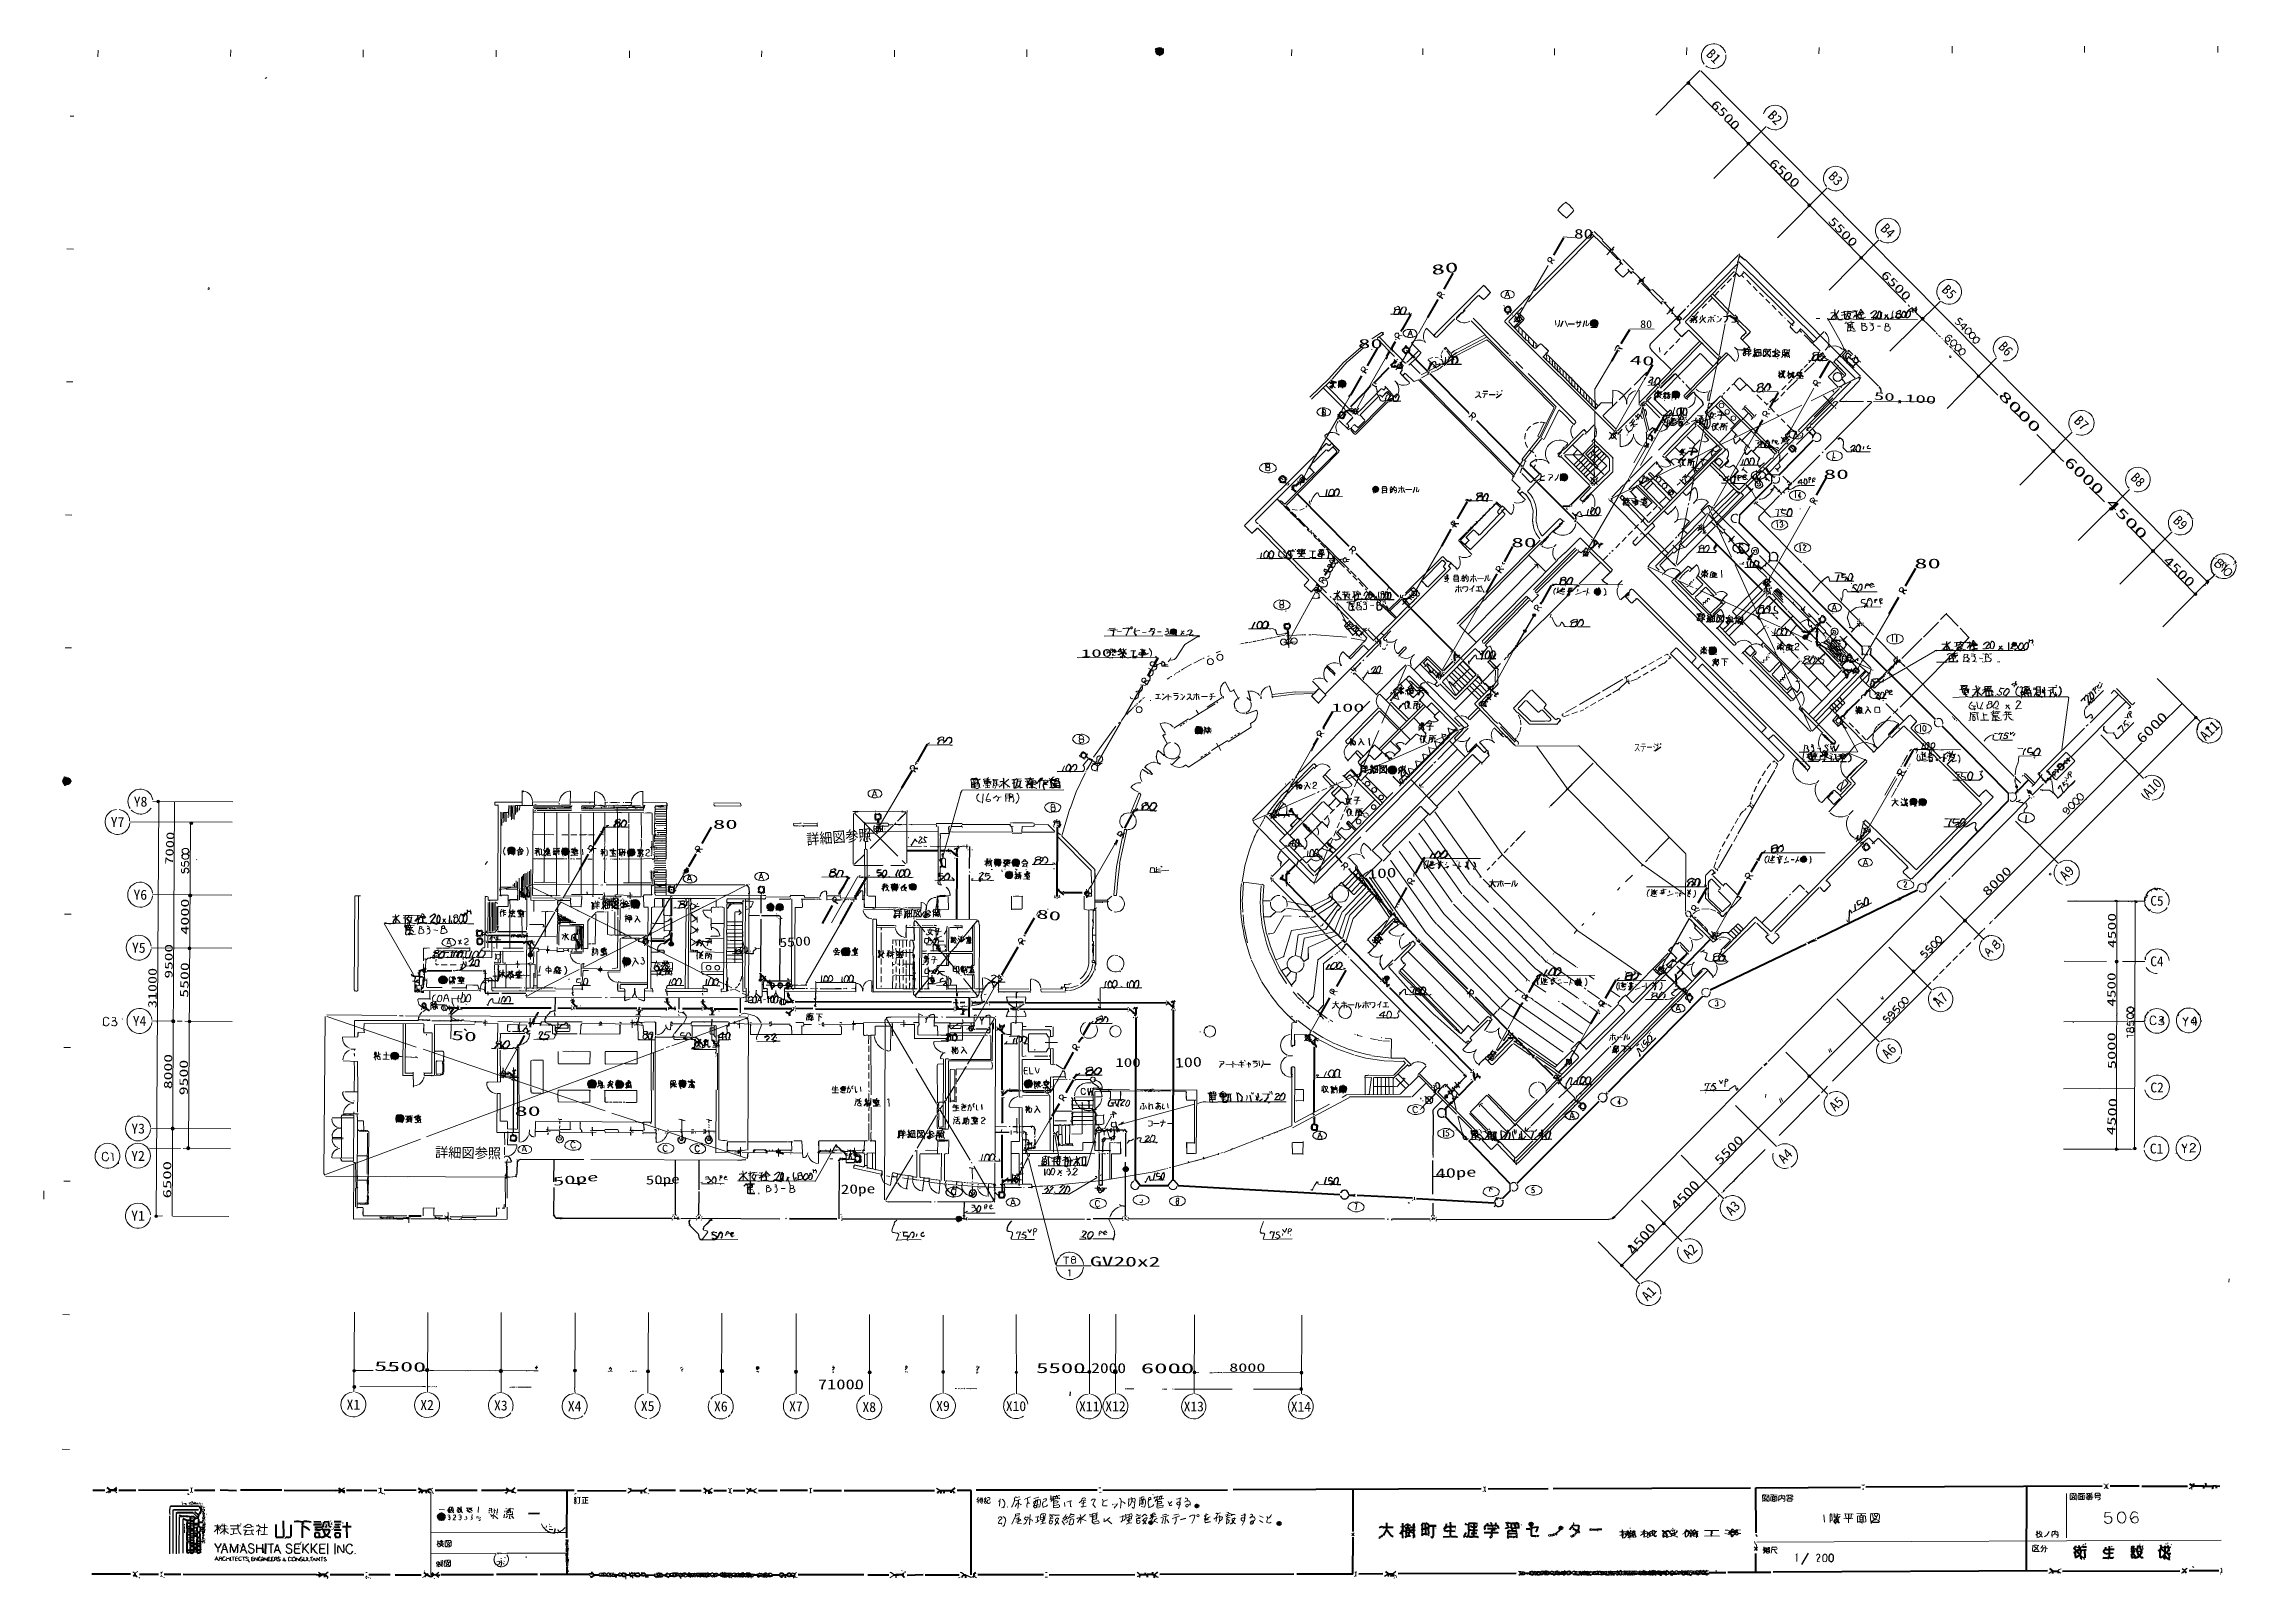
# Model space of a CAD drawing. Header units: millimetres. Extents: x -23299 to 140949, y -27274 to 87783.
import ezdxf
from ezdxf.enums import TextEntityAlignment as Align

# ---------------------------------------------------------------- set-up
doc = ezdxf.new("R2010")
doc.units = ezdxf.units.MM
for name, pattern in [('CENTER', [704.172501, 497.615568, -103.278466, 0, -103.278466]), ('DASHED', [666.674799, 446.523571, -220.151228]), ('PHANTOM', [620.047203, 246.784465, -124.420913, 0, -124.420913, 0, -124.420913])]:
    doc.linetypes.add(name, pattern=pattern)
for name, color, linetype, lineweight in [('A_DASHED', 8, 'DASHED', 18), ('A_HATCH', 252, 'CONTINUOUS', 15), ('A_MED', 9, 'CONTINUOUS', 20), ('A_THIN', 8, 'CONTINUOUS', 15), ('AXIS', 1, 'CONTINUOUS', 15), ('AXIS_SYM', 1, 'CONTINUOUS', 20), ('AXIS_TEXT', 1, 'CONTINUOUS', 13), ('CHECK', 2, 'CONTINUOUS', 35), ('DIM', 3, 'CONTINUOUS', 15), ('DIM_TEXT', 3, 'CONTINUOUS', 13), ('FRAME', 8, 'CONTINUOUS', 60), ('FRAME_TEXT', 8, 'CONTINUOUS', 25), ('L_CENTER', 30, 'CENTER', 13), ('L_PHANTOM', 34, 'PHANTOM', 9), ('P_DASHED', 200, 'DASHED', 20), ('P_LEADER', 140, 'CONTINUOUS', 20), ('P_NOMARK', 6, 'CONTINUOUS', 35), ('P_R', 5, 'CONTINUOUS', 40), ('P_R_MARK', 5, 'CONTINUOUS', 25), ('P_SIZE', 140, 'CONTINUOUS', 13), ('SYM', 4, 'CONTINUOUS', 25), ('TEXT', 7, 'CONTINUOUS', 13), ('TEXT_SHAPE', 7, 'CONTINUOUS', 30)]:
    doc.layers.add(name, color=color, linetype=linetype, lineweight=lineweight)
doc.styles.add('JP', font='msgothic.ttc')

msp = doc.modelspace()

# ---------------------------------------------------------------- texts
at = {"layer": 'AXIS_TEXT', "style": 'JP'}
for s, height, rotation, p in [('B1', 737.7, -45, (101802, 86858)), ('B2', 736.4, -45, (106409, 82261)), ('B3', 736, -45, (110952, 77693)), ('B4', 746.2, -45, (114861, 73784)), ('B5', 744.3, -45, (119446, 69196)), ('B6', 744.2, -45, (123685, 64935)), ('B7', 752.2, -45, (129361, 59374)), ('B8', 734.8, -45, (133594, 55116)), ('B9', 734.3, -45, (136777, 51894)), ('A11', 755.3, 45, (138941, 36320)), ('A10', 731.4, 45, (134654, 32033)), ('A9', 748.9, 45, (128260, 25658)), ('A7', 737.7, 45, (118810, 16171)), ('A6', 743.9, 45, (114936, 12302)), ('A5', 736.9, 45, (111002, 8349)), ('A4', 742.5, 45, (107161, 4430)), ('A3', 744.1, 45, (103229, 541)), ('A2', 745.1, 45, (100025, -2687)), ('A1', 741.6, 45, (96934, -5855))]:
    msp.add_text(s, height=height, rotation=rotation, dxfattribs=at).set_placement(p, align=Align.MIDDLE_CENTER)
for s, height, p in [('Y8', 749.7, (-16054, 30994)), ('Y7', 747.7, (-17779, 29466)), ('Y6', 753.1, (-16073, 24015)), ('C5', 732, (135013, 23560)), ('Y5', 751.7, (-16186, 20040)), ('C4', 737.6, (135012, 19027)), ('Y4', 751.2, (-16127, 14556)), ('C2', 740.2, (135024, 9571)), ('Y3', 749.1, (-16233, 6496)), ('C1', 743.2, (134985, 4993)), ('Y2', 749.4, (-16242, 4450)), ('Y1', 752.5, (-16244, -39)), ('X1', 748.5, (-110, -14189)), ('X2', 752.9, (5414, -14219)), ('X3', 746.9, (10938, -14257)), ('X4', 756.2, (16468, -14313)), ('X5', 753.2, (21941, -14300)), ('X6', 753.1, (27421, -14326)), ('X7', 749.7, (33044, -14321)), ('X8', 747.7, (38539, -14377)), ('X9', 749.8, (44063, -14294)), ('X10', 744.1, (49534, -14309)), ('X11', 751.9, (55022, -14332)), ('X12', 749.1, (56987, -14313)), ('X13', 736.6, (62854, -14330)), ('X14', 742.1, (70883, -14341))]:
    msp.add_text(s, height=height, dxfattribs=at).set_placement(p, align=Align.MIDDLE_CENTER)
at = {"layer": 'DIM_TEXT', "style": 'JP'}
for s, height, rotation, width, p in [('6500', 680.5, -46.70712, 1.444261, (101533, 83184)), ('6500', 697.8, -42.39407, 1.432338, (105877, 78752)), ('5500', 629.5, -45.97942, 1.588087, (110326, 74456)), ('6500', 629.6, -45.26917, 1.614814, (114279, 70434)), ('8000', 731.7, -44.88302, 2, (123073, 61367)), ('6000', 782.8, -43.45256, 1.688045, (127988, 56370)), ('4500', 714.7, -44.91179, 2, (131141, 53324)), ('4500', 714.7, -43.99066, 1.457839, (135408, 48974)), ('6000', 728.6, 45.00126, 1.424585, (133898, 35282)), ('7000', 592.8, 87.3718, 1.536316, (-13631, 26250)), ('8000', 643.9, 45.00126, 1.519537, (122310, 23876)), ('4000', 609.8, 89.74608, 1.632688, (-12439, 21018)), ('4500', 609.8, 89.74608, 1.590824, (131933, 20016)), ('9500', 592.9, 89.74608, 1.60757, (-13657, 17734)), ('31000', 643.7, 89.74608, 1.374895, (-14852, 15521)), ('5500', 626.7, 88.46494, 1.561694, (-12490, 16288)), ('4500', 626.8, 89.74608, 1.507097, (131913, 15625)), ('5000', 609.9, 90.6101, 1.674335, (131941, 10941)), ('8000', 609.8, 89.74608, 1.590824, (-13693, 9445)), ('9500', 643.7, 89.74608, 1.520317, (-12510, 8985)), ('4500', 643.6, 86.29505, 1.600395, (131868, 5976)), ('5500', 677.8, 45.00126, 1.431008, (102254, 3720)), ('6500', 609.8, 89.74608, 1.688506, (-13764, 1259)), ('4500', 745.4, 46.57097, 1.289831, (99034, 304)), ('4500', 728.3, 50.68531, 1.367364, (95824, -3050)), ('5500', 714.9, -1.10932, 2, (1444, -11665)), ('5500', 748.9, -0.01286, 1.820931, (51040, -11827)), ('2000', 748.9, -0.01286, 1.278044, (55174, -11828)), ('6000', 748.9, -0.01286, 1.967962, (58883, -11846)), ('8000', 629.7, -0.01286, 1.587086, (65507, -11728)), ('71000', 748.9, -0.01286, 1.357215, (34688, -13049))]:
    msp.add_text(s, height=height, rotation=rotation, dxfattribs=dict(at, width=width)).set_placement(p)
at = {"layer": 'P_SIZE', "style": 'JP'}
for s, height, rotation, width, p in [('80', 714.8, -0.01286, 1.469239, (91344, 73194)), ('80', 748.4, 7.27034, 2, (80702, 70448)), ('80', 578.7, -0.01286, 1.141658, (96294, 66487)), ('80', 680.8, -0.01286, 2, (75164, 64977)), ('40', 680.9, -3.23824, 2, (95503, 63766)), ('50,100', 578.8, -3.84597, 1.979801, (113792, 61114)), ('80', 697.8, -0.01286, 2, (110033, 55183)), ('80', 697.8, -0.01286, 2, (86634, 50065)), ('80', 731.8, -0.01286, 2, (116830, 48476)), ('100', 578.6, 1.48186, 2, (54395, 41804)), ('100', 612.7, -0.01286, 1.990582, (73146, 37729)), ('80', 680.8, -0.01286, 2, (26828, 28957)), ('100', 714.7, 3.1812, 1.485773, (75890, 25216)), ('80', 681.1, -6.85719, 2, (51027, 22267)), ('5500', 680.6, 3.6949, 1.282181, (31817, 20083)), ('50', 698, -4.06129, 2, (7216, 13151)), ('100', 663.8, -0.01286, 1.412123, (56969, 11114)), ('100', 731.7, 2.72575, 1.358489, (61451, 11052)), ('80', 714.8, -0.01286, 2, (11978, 7448)), ('40pe', 714.7, 2.28816, 1.576431, (80977, 2775)), ('50pe', 629.4, 6.59669, 2, (14872, 2196)), ('50pe', 663.7, 2.19977, 1.404089, (21811, 2295)), ('20pe', 697.7, 1.21166, 1.359671, (36412, 1593))]:
    msp.add_text(s, height=height, rotation=rotation, dxfattribs=dict(at, width=width)).set_placement(p)
at = {"layer": 'TEXT', "style": 'JP'}
for s, height, rotation, width, p in [('ステージ', 544.6, -0.01286, 0.614281, (95832, 34780)), ('詳細図参照', 799.7, 4.4051, 0.894269, (33867, 27759)), ('詳細図参照', 748.9, -0.99688, 0.96801, (6004, 4349)), ('GV20x2', 731.9, -0.32917, 1.766754, (55072, -3826))]:
    msp.add_text(s, height=height, rotation=rotation, dxfattribs=dict(at, width=width)).set_placement(p)

# ---------------------------------------------------------------- hatches: boundary and pattern name
at = {"layer": 'DIM'}
h = msp.add_hatch(color=7, dxfattribs=at)
h.dxf.hatch_style = 1
edge = h.paths.add_edge_path()
edge.add_arc((99911, 84842), 108, 0, 360)
h = msp.add_hatch(color=7, dxfattribs=at)
h.dxf.hatch_style = 1
edge = h.paths.add_edge_path()
edge.add_arc((104402, 80314), 106, 0, 360)
h = msp.add_hatch(color=7, dxfattribs=at)
h.dxf.hatch_style = 1
edge = h.paths.add_edge_path()
edge.add_arc((108962, 75686), 110, 0, 360)
h = msp.add_hatch(color=7, dxfattribs=at)
h.dxf.hatch_style = 1
edge = h.paths.add_edge_path()
edge.add_arc((112861, 71745), 105, 0, 360)
h = msp.add_hatch(color=7, dxfattribs=at)
h.dxf.hatch_style = 1
edge = h.paths.add_edge_path()
edge.add_arc((117455, 67197), 112, 0, 360)
h = msp.add_hatch(color=7, dxfattribs=at)
h.dxf.hatch_style = 1
edge = h.paths.add_edge_path()
edge.add_arc((121654, 62865), 95.8, 0, 360)
h = msp.add_hatch(color=7, dxfattribs=at)
h.dxf.hatch_style = 1
edge = h.paths.add_edge_path()
edge.add_arc((127254, 57281), 113, 0, 360)
h = msp.add_hatch(color=7, dxfattribs=at)
h.dxf.hatch_style = 1
edge = h.paths.add_edge_path()
edge.add_arc((131560, 52929), 105, 0, 360)
h = msp.add_hatch(color=7, dxfattribs=at)
h.dxf.hatch_style = 1
edge = h.paths.add_edge_path()
edge.add_arc((134718, 49783), 111, 0, 360)
h = msp.add_hatch(color=7, dxfattribs=at)
h.dxf.hatch_style = 1
edge = h.paths.add_edge_path()
edge.add_arc((137897, 46537), 105, 0, 360)
h = msp.add_hatch(color=7, dxfattribs=at)
h.dxf.hatch_style = 1
edge = h.paths.add_edge_path()
edge.add_arc((138810, 47479), 104, 0, 360)
h = msp.add_hatch(color=7, dxfattribs=at)
h.dxf.hatch_style = 1
edge = h.paths.add_edge_path()
edge.add_arc((137930, 37306), 95.8, 0, 360)
h = msp.add_hatch(color=7, dxfattribs=at)
h.dxf.hatch_style = 1
edge = h.paths.add_edge_path()
edge.add_arc((138803, 36523), 103, 0, 360)
h = msp.add_hatch(color=7, dxfattribs=at)
h.dxf.hatch_style = 1
edge = h.paths.add_edge_path()
edge.add_arc((-14738, 31005), 108, 0, 360)
h = msp.add_hatch(color=7, dxfattribs=at)
h.dxf.hatch_style = 1
edge = h.paths.add_edge_path()
edge.add_arc((-12250, 29383), 106, 0, 360)
h = msp.add_hatch(color=7, dxfattribs=at)
h.dxf.hatch_style = 1
edge = h.paths.add_edge_path()
edge.add_arc((-12333, 23962), 118, 0, 360)
h = msp.add_hatch(color=7, dxfattribs=at)
h.dxf.hatch_style = 1
edge = h.paths.add_edge_path()
edge.add_arc((120627, 22064), 114, 0, 360)
h = msp.add_hatch(color=7, dxfattribs=at)
h.dxf.hatch_style = 1
edge = h.paths.add_edge_path()
edge.add_arc((-12385, 19997), 109, 0, 360)
h = msp.add_hatch(color=7, dxfattribs=at)
h.dxf.hatch_style = 1
edge = h.paths.add_edge_path()
edge.add_arc((116768, 18283), 103, 0, 360)
h = msp.add_hatch(color=7, dxfattribs=at)
h.dxf.hatch_style = 1
edge = h.paths.add_edge_path()
edge.add_arc((131996, 19003), 103, 0, 360)
h = msp.add_hatch(color=7, dxfattribs=at)
h.dxf.hatch_style = 1
edge = h.paths.add_edge_path()
edge.add_arc((118372, 16189), 95.8, 0, 360)
h = msp.add_hatch(color=7, dxfattribs=at)
h.dxf.hatch_style = 1
edge = h.paths.add_edge_path()
edge.add_arc((-13601, 14535), 125, 0, 360)
h = msp.add_hatch(color=7, dxfattribs=at)
h.dxf.hatch_style = 1
edge = h.paths.add_edge_path()
edge.add_arc((-12384, 14525), 103, 0, 360)
h = msp.add_hatch(color=7, dxfattribs=at)
h.dxf.hatch_style = 1
edge = h.paths.add_edge_path()
edge.add_arc((108962, 10422), 103, 0, 360)
h = msp.add_hatch(color=7, dxfattribs=at)
h.dxf.hatch_style = 1
edge = h.paths.add_edge_path()
edge.add_arc((-13650, 6494), 120, 0, 360)
h = msp.add_hatch(color=7, dxfattribs=at)
h.dxf.hatch_style = 1
edge = h.paths.add_edge_path()
edge.add_arc((-12481, 5023), 116, 0, 360)
h = msp.add_hatch(color=7, dxfattribs=at)
h.dxf.hatch_style = 1
edge = h.paths.add_edge_path()
edge.add_arc((131976, 4953), 95.8, 0, 360)
h = msp.add_hatch(color=7, dxfattribs=at)
h.dxf.hatch_style = 1
edge = h.paths.add_edge_path()
edge.add_arc((133365, 4995), 97.7, 0, 360)
h = msp.add_hatch(color=7, dxfattribs=at)
h.dxf.hatch_style = 1
edge = h.paths.add_edge_path()
edge.add_arc((-14888, -77), 95.8, 0, 360)
h = msp.add_hatch(color=7, dxfattribs=at)
h.dxf.hatch_style = 1
edge = h.paths.add_edge_path()
edge.add_arc((98072, -622), 95.8, 0, 360)
h = msp.add_hatch(color=7, dxfattribs=at)
h.dxf.hatch_style = 1
edge = h.paths.add_edge_path()
edge.add_arc((95498, -2323), 90.4, 0, 360)
h = msp.add_hatch(color=7, dxfattribs=at)
h.dxf.hatch_style = 1
edge = h.paths.add_edge_path()
edge.add_arc((94926, -3775), 99.6, 0, 360)
h = msp.add_hatch(color=7, dxfattribs=at)
h.dxf.hatch_style = 1
edge = h.paths.add_edge_path()
edge.add_arc((5418, -11606), 129, 0, 360)
h = msp.add_hatch(color=7, dxfattribs=at)
h.dxf.hatch_style = 1
edge = h.paths.add_edge_path()
edge.add_arc((30180, -11431), 103, 0, 360)
h = msp.add_hatch(color=7, dxfattribs=at)
h.dxf.hatch_style = 1
edge = h.paths.add_edge_path()
edge.add_arc((-57, -11654), 97.7, 0, 360)
h = msp.add_hatch(color=7, dxfattribs=at)
h.dxf.hatch_style = 1
edge = h.paths.add_edge_path()
edge.add_arc((-37, -12871), 105, 0, 360)
h = msp.add_hatch(color=7, dxfattribs=at)
h.dxf.hatch_style = 1
edge = h.paths.add_edge_path()
edge.add_arc((10946, -11676), 127, 0, 360)
h = msp.add_hatch(color=7, dxfattribs=at)
h.dxf.hatch_style = 1
edge = h.paths.add_edge_path()
edge.add_arc((16488, -11643), 115, 0, 360)
h = msp.add_hatch(color=7, dxfattribs=at)
h.dxf.hatch_style = 1
edge = h.paths.add_edge_path()
edge.add_arc((21968, -11701), 115, 0, 360)
h = msp.add_hatch(color=7, dxfattribs=at)
h.dxf.hatch_style = 1
edge = h.paths.add_edge_path()
edge.add_arc((27502, -11677), 134, 0, 360)
h = msp.add_hatch(color=7, dxfattribs=at)
h.dxf.hatch_style = 1
edge = h.paths.add_edge_path()
edge.add_arc((33051, -11729), 123, 0, 360)
h = msp.add_hatch(color=7, dxfattribs=at)
h.dxf.hatch_style = 1
edge = h.paths.add_edge_path()
edge.add_arc((38571, -11775), 120, 0, 360)
h = msp.add_hatch(color=7, dxfattribs=at)
h.dxf.hatch_style = 1
edge = h.paths.add_edge_path()
edge.add_arc((44078, -11745), 109, 0, 360)
h = msp.add_hatch(color=7, dxfattribs=at)
h.dxf.hatch_style = 1
edge = h.paths.add_edge_path()
edge.add_arc((49567, -11776), 90.4, 0, 360)
h = msp.add_hatch(color=7, dxfattribs=at)
h.dxf.hatch_style = 1
edge = h.paths.add_edge_path()
edge.add_arc((55034, -11739), 114, 0, 360)
h = msp.add_hatch(color=7, dxfattribs=at)
h.dxf.hatch_style = 1
edge = h.paths.add_edge_path()
edge.add_arc((56972, -11729), 143, 0, 360)
h = msp.add_hatch(color=7, dxfattribs=at)
h.dxf.hatch_style = 1
edge = h.paths.add_edge_path()
edge.add_arc((62907, -11779), 110, 0, 360)
h = msp.add_hatch(color=7, dxfattribs=at)
h.dxf.hatch_style = 1
edge = h.paths.add_edge_path()
edge.add_arc((70904, -13028), 108, 0, 360)
h = msp.add_hatch(color=7, dxfattribs=at)
h.dxf.hatch_style = 1
edge = h.paths.add_edge_path()
edge.add_arc((70930, -11800), 107, 0, 360)
at = {"layer": 'FRAME'}
h = msp.add_hatch(color=7, dxfattribs=at)
h.dxf.hatch_style = 1
edge = h.paths.add_edge_path()
edge.add_arc((6482, -22584), 235, 0, 360)
h = msp.add_hatch(color=7, dxfattribs=at)
h.dxf.hatch_style = 1
edge = h.paths.add_edge_path()
edge.add_arc((59630, -23045), 90.4, 0, 360)
h = msp.add_hatch(color=7, dxfattribs=at)
h.dxf.hatch_style = 1
edge = h.paths.add_edge_path()
edge.add_arc((63091, -21795), 95.8, 0, 360)
h = msp.add_hatch(color=7, dxfattribs=at)
h.dxf.hatch_style = 1
edge = h.paths.add_edge_path()
edge.add_arc((69243, -23107), 108, 0, 360)
h = msp.add_hatch(color=7, dxfattribs=at)
h.dxf.hatch_style = 1
edge = h.paths.add_edge_path()
edge.add_arc((88122, -23153), 110, 0, 360)
h = msp.add_hatch(color=7, dxfattribs=at)
h.dxf.hatch_style = 1
edge = h.paths.add_edge_path()
edge.add_arc((90356, -23443), 90.4, 0, 360)
at = {"layer": 'SYM'}
h = msp.add_hatch(color=7, dxfattribs=at)
h.dxf.hatch_style = 1
edge = h.paths.add_edge_path()
edge.add_arc((87665, 43776), 97.7, 0, 360)
h = msp.add_hatch(color=7, dxfattribs=at)
h.dxf.hatch_style = 1
edge = h.paths.add_edge_path()
edge.add_arc((77733, 33363), 315, 0, 360)
h = msp.add_hatch(color=7, dxfattribs=at)
h.dxf.hatch_style = 1
edge = h.paths.add_edge_path()
edge.add_arc((57758, 3452), 187, 0, 360)
at = {"layer": 'TEXT_SHAPE'}
h = msp.add_hatch(color=7, dxfattribs=at)
h.dxf.hatch_style = 1
edge = h.paths.add_edge_path()
edge.add_arc((60294, 87218), 279, 0, 360)
h = msp.add_hatch(color=7, dxfattribs=at)
h.dxf.hatch_style = 1
edge = h.paths.add_edge_path()
edge.add_arc((92850, 66842), 273, 0, 360)
h = msp.add_hatch(color=7, dxfattribs=at)
h.dxf.hatch_style = 1
edge = h.paths.add_edge_path()
edge.add_arc((73973, 62313), 263, 0, 360)
h = msp.add_hatch(color=7, dxfattribs=at)
h.dxf.hatch_style = 1
edge = h.paths.add_edge_path()
edge.add_arc((98978, 61511), 255, 0, 360)
h = msp.add_hatch(color=7, dxfattribs=at)
h.dxf.hatch_style = 1
edge = h.paths.add_edge_path()
edge.add_arc((76480, 54419), 209, 0, 360)
h = msp.add_hatch(color=7, dxfattribs=at)
h.dxf.hatch_style = 1
edge = h.paths.add_edge_path()
edge.add_arc((90588, 55315), 266, 0, 360)
h = msp.add_hatch(color=7, dxfattribs=at)
h.dxf.hatch_style = 1
edge = h.paths.add_edge_path()
edge.add_arc((93105, 46726), 221, 0, 360)
h = msp.add_hatch(color=7, dxfattribs=at)
h.dxf.hatch_style = 1
edge = h.paths.add_edge_path()
edge.add_arc((88347, 44968), 97.7, 0, 360)
h = msp.add_hatch(color=7, dxfattribs=at)
h.dxf.hatch_style = 1
edge = h.paths.add_edge_path()
edge.add_arc((61328, 43731), 213, 0, 360)
h = msp.add_hatch(color=7, dxfattribs=at)
h.dxf.hatch_style = 1
edge = h.paths.add_edge_path()
edge.add_arc((108666, 43311), 159, 0, 360)
h = msp.add_hatch(color=7, dxfattribs=at)
h.dxf.hatch_style = 1
edge = h.paths.add_edge_path()
edge.add_arc((124320, 42791), 149, 0, 360)
h = msp.add_hatch(color=7, dxfattribs=at)
h.dxf.hatch_style = 1
edge = h.paths.add_edge_path()
edge.add_arc((101732, 42319), 270, 0, 360)
h = msp.add_hatch(color=7, dxfattribs=at)
h.dxf.hatch_style = 1
edge = h.paths.add_edge_path()
edge.add_arc((63240, 36340), 269, 0, 360)
h = msp.add_hatch(color=7, dxfattribs=at)
h.dxf.hatch_style = 1
edge = h.paths.add_edge_path()
edge.add_arc((-21594, 32528), 284, 0, 360)
h = msp.add_hatch(color=7, dxfattribs=at)
h.dxf.hatch_style = 1
edge = h.paths.add_edge_path()
edge.add_arc((116771, 30999), 244, 0, 360)
h = msp.add_hatch(color=7, dxfattribs=at)
h.dxf.hatch_style = 1
edge = h.paths.add_edge_path()
edge.add_arc((117476, 30975), 259, 0, 360)
h = msp.add_hatch(color=7, dxfattribs=at)
h.dxf.hatch_style = 1
edge = h.paths.add_edge_path()
edge.add_arc((125473, 31716), 99.6, 0, 360)
h = msp.add_hatch(color=7, dxfattribs=at)
h.dxf.hatch_style = 1
edge = h.paths.add_edge_path()
edge.add_arc((11733, 27347), 258, 0, 360)
h = msp.add_hatch(color=7, dxfattribs=at)
h.dxf.hatch_style = 1
edge = h.paths.add_edge_path()
edge.add_arc((15788, 27253), 268, 0, 360)
h = msp.add_hatch(color=7, dxfattribs=at)
h.dxf.hatch_style = 1
edge = h.paths.add_edge_path()
edge.add_arc((20694, 27179), 274, 0, 360)
h = msp.add_hatch(color=7, dxfattribs=at)
h.dxf.hatch_style = 1
edge = h.paths.add_edge_path()
edge.add_arc((48162, 26450), 240, 0, 360)
h = msp.add_hatch(color=7, dxfattribs=at)
h.dxf.hatch_style = 1
edge = h.paths.add_edge_path()
edge.add_arc((49513, 26434), 270, 0, 360)
h = msp.add_hatch(color=7, dxfattribs=at)
h.dxf.hatch_style = 1
edge = h.paths.add_edge_path()
edge.add_arc((108533, 26666), 217, 0, 360)
h = msp.add_hatch(color=7, dxfattribs=at)
h.dxf.hatch_style = 1
edge = h.paths.add_edge_path()
edge.add_arc((24840, 25810), 140, 0, 360)
h = msp.add_hatch(color=7, dxfattribs=at)
h.dxf.hatch_style = 1
edge = h.paths.add_edge_path()
edge.add_arc((40438, 24593), 234, 0, 360)
h = msp.add_hatch(color=7, dxfattribs=at)
h.dxf.hatch_style = 1
edge = h.paths.add_edge_path()
edge.add_arc((41804, 24611), 246, 0, 360)
h = msp.add_hatch(color=7, dxfattribs=at)
h.dxf.hatch_style = 1
edge = h.paths.add_edge_path()
edge.add_arc((49014, 25483), 260, 0, 360)
h = msp.add_hatch(color=7, dxfattribs=at)
h.dxf.hatch_style = 1
edge = h.paths.add_edge_path()
edge.add_arc((21011, 23338), 316, 0, 360)
h = msp.add_hatch(color=7, dxfattribs=at)
h.dxf.hatch_style = 1
edge = h.paths.add_edge_path()
edge.add_arc((31133, 23100), 249, 0, 360)
h = msp.add_hatch(color=7, dxfattribs=at)
h.dxf.hatch_style = 1
edge = h.paths.add_edge_path()
edge.add_arc((31821, 23096), 260, 0, 360)
h = msp.add_hatch(color=7, dxfattribs=at)
h.dxf.hatch_style = 1
edge = h.paths.add_edge_path()
edge.add_arc((23706, 20333), 163, 0, 360)
h = msp.add_hatch(color=7, dxfattribs=at)
h.dxf.hatch_style = 1
edge = h.paths.add_edge_path()
edge.add_arc((36780, 19748), 314, 0, 360)
h = msp.add_hatch(color=7, dxfattribs=at)
h.dxf.hatch_style = 1
edge = h.paths.add_edge_path()
edge.add_arc((18388, 18407), 106, 0, 360)
h = msp.add_hatch(color=7, dxfattribs=at)
h.dxf.hatch_style = 1
edge = h.paths.add_edge_path()
edge.add_arc((20367, 19033), 285, 0, 360)
h = msp.add_hatch(color=7, dxfattribs=at)
h.dxf.hatch_style = 1
edge = h.paths.add_edge_path()
edge.add_arc((6602, 17635), 306, 0, 360)
h = msp.add_hatch(color=7, dxfattribs=at)
h.dxf.hatch_style = 1
edge = h.paths.add_edge_path()
edge.add_arc((77318, 17769), 165, 0, 360)
h = msp.add_hatch(color=7, dxfattribs=at)
h.dxf.hatch_style = 1
edge = h.paths.add_edge_path()
edge.add_arc((91651, 17442), 216, 0, 360)
h = msp.add_hatch(color=7, dxfattribs=at)
h.dxf.hatch_style = 1
edge = h.paths.add_edge_path()
edge.add_arc((2985, 11940), 275, 0, 360)
h = msp.add_hatch(color=7, dxfattribs=at)
h.dxf.hatch_style = 1
edge = h.paths.add_edge_path()
edge.add_arc((17773, 9840), 318, 0, 360)
h = msp.add_hatch(color=7, dxfattribs=at)
h.dxf.hatch_style = 1
edge = h.paths.add_edge_path()
edge.add_arc((19834, 9798), 289, 0, 360)
h = msp.add_hatch(color=7, dxfattribs=at)
h.dxf.hatch_style = 1
edge = h.paths.add_edge_path()
edge.add_arc((24549, 9867), 253, 0, 360)
h = msp.add_hatch(color=7, dxfattribs=at)
h.dxf.hatch_style = 1
edge = h.paths.add_edge_path()
edge.add_arc((50464, 9863), 280, 0, 360)
h = msp.add_hatch(color=7, dxfattribs=at)
h.dxf.hatch_style = 1
edge = h.paths.add_edge_path()
edge.add_arc((36583, 9497), 154, 0, 360)
h = msp.add_hatch(color=7, dxfattribs=at)
h.dxf.hatch_style = 1
edge = h.paths.add_edge_path()
edge.add_arc((74043, 9463), 258, 0, 360)
h = msp.add_hatch(color=7, dxfattribs=at)
h.dxf.hatch_style = 1
edge = h.paths.add_edge_path()
edge.add_arc((3385, 7261), 284, 0, 360)
h = msp.add_hatch(color=7, dxfattribs=at)
h.dxf.hatch_style = 1
edge = h.paths.add_edge_path()
edge.add_arc((45256, -268), 196, 0, 360)

# ---------------------------------------------------------------- linework, layer by layer
at = {"layer": 'A_DASHED', "lineweight": 15}
for p, q in [((103134, 70200), (100836, 67869)), ((104280, 70067), (107167, 67211)), ((99278, 65698), (98099, 64478)), ((103255, 58740), (105248, 56722)), ((69168, 53610), (70631, 52138)), ((74315, 48388), (75814, 46836)), ((95786, 40626), (98302, 42043)), ((94126, 39082), (92189, 37971)), ((111961, 36897), (113220, 35615)), ((73870, 30895), (71193, 28208)), ((103645, 29752), (102206, 27195)), ((15510, 28513), (18017, 28516)), ((87350, 28436), (84845, 25868)), ((87680, 28785), (86977, 28060)), ((6471, 18761), (7743, 18760)), ((39433, 19236), (39446, 17398)), ((27241, 17533), (29293, 16507)), ((38501, 12684), (38522, 9246)), ((86131, 5674), (89690, 5689))]:
    msp.add_line(p, q, dxfattribs=at)
for centre, radius, start, end in [((88873, 58208), 1214, 98.6226, 213.93249), ((113007, 28296), 8871, 141.37265, 161.39183)]:
    msp.add_arc(centre, radius, start, end, dxfattribs=at)
at = {"layer": 'A_HATCH', "lineweight": 15}
for p, q in [((91331, 56233), (92016, 56925)), ((91515, 56075), (92196, 56763)), ((92373, 56568), (91697, 55891)), ((92540, 56395), (91882, 55721)), ((92065, 55537), (92728, 56210)), ((92843, 55952), (92247, 55353)), ((101705, 52429), (103517, 54221)), ((103308, 54436), (101790, 52934)), ((101998, 51871), (104037, 53923)), ((102463, 52806), (103698, 54039)), ((83560, 40090), (82581, 41069)), ((83783, 40318), (82798, 41290)), ((82953, 39484), (81979, 40459)), ((83164, 39670), (82160, 40665)), ((83354, 39889), (82372, 40851)), ((11035, 30182), (11025, 29216)), ((11130, 30186), (11128, 29761)), ((11130, 30182), (11128, 29761)), ((11230, 30169), (11238, 29505)), ((11230, 30169), (11239, 29505)), ((11350, 30186), (11331, 29472)), ((11349, 30182), (11332, 29472)), ((11483, 29778), (11543, 30714)), ((11637, 29880), (11641, 30710)), ((11743, 30697), (11736, 29625)), ((11827, 29710), (11824, 30519)), ((11929, 30710), (11939, 29659)), ((12028, 30714), (12032, 30033)), ((12029, 30710), (12030, 30033)), ((74997, 25893), (74007, 24893)), ((74943, 25436), (74188, 24665)), ((75157, 25220), (74428, 24463)), ((75359, 24972), (74665, 24246)), ((75581, 24792), (74882, 24038)), ((9756, 23821), (9755, 21226)), ((10101, 23455), (10092, 21256)), ((10203, 23447), (10193, 21265)), ((10307, 23443), (10307, 21265)), ((10423, 23443), (10414, 21278)), ((10636, 21745), (10635, 23123)), ((10720, 21745), (10726, 23118)), ((16891, 21670), (16863, 21216)), ((16874, 21675), (16889, 21216)), ((16953, 21522), (16952, 21216)), ((16953, 21522), (16952, 21216)), ((17031, 20790), (17040, 21522)), ((17038, 21522), (17036, 21097)), ((103296, 21488), (103662, 21108)), ((103341, 21431), (103664, 21110)), ((103473, 21664), (103848, 21286)), ((103521, 21611), (103855, 21284)), ((103628, 21832), (104005, 21452)), ((27860, 20038), (28465, 20052)), ((27939, 19766), (28464, 19758)), ((27940, 20043), (28465, 20045)), ((27944, 20867), (28452, 20855)), ((28112, 20601), (28457, 20571)), ((28112, 20598), (28451, 20578)), ((40308, 20326), (40307, 20626)), ((40527, 20627), (40546, 20206)), ((40816, 20615), (40818, 20155)), ((41049, 20615), (41067, 20053)), ((41324, 20615), (41326, 20138)), ((102902, 21141), (103310, 20726)), ((103168, 21258), (103502, 20931)), ((28461, 19184), (27856, 19210)), ((27857, 19481), (28463, 19496)), ((27938, 19492), (28463, 19484)), ((40295, 18436), (40298, 18096)), ((40549, 18641), (40554, 18215)), ((40816, 18470), (40813, 18062)), ((41079, 18590), (41084, 18147)), ((41316, 18453), (41313, 17960)), ((76898, 9067), (76886, 10306)), ((77486, 9071), (77474, 10305)), ((77800, 9071), (77795, 10310)), ((53759, 8256), (55292, 8255)), ((53736, 7102), (55304, 7090)), ((53755, 7403), (55305, 7402))]:
    msp.add_line(p, q, dxfattribs=at)
at = {"layer": 'A_HATCH', "lineweight": 20}
for p, q in [((102112, 51810), (104598, 54277)), ((9987, 23447), (9976, 21234)), ((10524, 23413), (10517, 21353)), ((16581, 21675), (16578, 21063)), ((16581, 21671), (16578, 21009)), ((16705, 21489), (16691, 21005)), ((16705, 21675), (16695, 21165)), ((16780, 20603), (16799, 21488)), ((28490, 19751), (27859, 19771)), ((41586, 20563), (41585, 20104)), ((41878, 20342), (41900, 20036)), ((103117, 21309), (103501, 20935)), ((75698, 10297), (75696, 9038)), ((76323, 9067), (76310, 10293)), ((76627, 9067), (76613, 10306)), ((77216, 9072), (77207, 10305)), ((55316, 8875), (53931, 8853)), ((53757, 7722), (55319, 7717))]:
    msp.add_line(p, q, dxfattribs=at)
at = {"layer": 'A_MED', "lineweight": 20}
for p, q in [((92859, 73727), (93502, 73099)), ((93453, 73049), (94161, 72350)), ((87289, 67544), (89400, 71179)), ((94430, 70878), (94446, 70810)), ((94997, 71618), (95798, 70820)), ((95020, 70286), (95483, 70742)), ((95491, 70750), (95598, 70637)), ((95615, 70638), (95667, 70570)), ((103649, 71951), (100065, 68305)), ((103726, 71879), (102907, 67880)), ((103461, 70655), (103461, 70553)), ((103755, 71915), (103755, 71864)), ((112794, 62871), (104154, 71613)), ((85075, 69145), (85109, 69145)), ((94742, 70516), (94998, 70290)), ((94742, 70516), (94998, 70290)), ((97064, 69290), (96381, 70036)), ((97064, 69326), (97253, 69361)), ((97253, 69344), (98046, 68565)), ((79021, 67527), (77596, 67517)), ((77893, 67903), (77973, 67856)), ((78139, 68099), (77898, 68008)), ((78530, 68056), (78699, 68074)), ((78963, 67638), (79029, 67535)), ((79164, 67575), (79092, 67475)), ((82556, 67226), (82947, 67617)), ((82845, 67597), (82829, 67529)), ((82932, 67637), (82847, 67603)), ((84139, 68899), (83051, 67811)), ((84244, 68906), (84142, 68900)), ((84555, 68623), (84243, 68900)), ((86249, 68963), (86139, 68737)), ((86260, 68946), (86429, 68946)), ((86651, 68739), (86514, 68712)), ((86596, 67836), (86693, 67763)), ((86762, 67475), (86710, 67443)), ((99694, 67911), (97056, 65285)), ((97919, 68474), (97895, 68342)), ((98114, 68406), (97936, 68487)), ((98101, 68396), (98602, 67874)), ((98840, 68071), (98635, 67819)), ((98670, 67762), (98690, 67713)), ((98679, 67767), (98705, 67718)), ((99261, 67081), (98712, 67634)), ((98715, 67633), (98956, 67390)), ((98941, 67373), (99089, 67310)), ((99205, 67414), (99090, 67324)), ((99227, 67457), (99209, 67406)), ((99692, 67912), (99228, 67458)), ((99942, 68173), (99821, 68038)), ((110851, 67488), (110628, 67245)), ((111021, 67148), (110861, 67858)), ((110869, 67471), (110923, 67152)), ((110877, 67862), (110887, 67642)), ((110879, 67455), (110906, 67148)), ((111189, 67795), (110972, 67486)), ((110972, 67490), (111164, 67171)), ((110974, 67491), (111164, 67171)), ((111184, 67798), (110987, 67477)), ((111593, 67686), (111359, 67654)), ((111582, 67691), (111360, 67652)), ((111612, 67487), (111375, 67437)), ((111377, 67430), (112611, 67781)), ((111579, 67743), (111579, 67709)), ((112477, 67772), (111599, 67711)), ((111607, 67759), (111855, 67680)), ((111804, 67425), (111679, 67181)), ((111769, 67430), (111707, 67170)), ((111822, 67427), (111968, 67302)), ((111868, 67777), (111867, 67692)), ((112308, 67777), (112477, 67777)), ((113000, 67504), (112476, 67416)), ((112486, 67387), (112515, 67148)), ((112640, 67527), (112538, 67425)), ((112699, 67664), (112641, 67524)), ((112646, 67524), (112814, 67501)), ((112800, 67853), (112707, 67661)), ((112870, 67487), (112852, 67198)), ((112866, 67496), (112864, 67202)), ((112996, 67699), (113089, 67541)), ((113023, 67643), (113091, 67542)), ((113557, 67560), (113831, 67768)), ((113994, 67620), (113739, 67297)), ((113990, 67623), (113751, 67291)), ((113833, 67774), (113968, 67771)), ((113968, 67775), (114006, 67628)), ((114765, 67369), (114844, 67247)), ((115748, 67835), (115484, 67651)), ((115505, 67675), (115488, 67607)), ((115801, 67790), (115758, 67553)), ((115815, 67784), (115759, 67553)), ((116360, 67793), (116711, 68031)), ((116612, 67980), (116679, 67980)), ((116967, 67914), (116713, 67912)), ((116768, 67902), (116867, 67715)), ((78143, 65750), (78295, 65649)), ((78217, 65916), (78455, 65905)), ((78883, 65778), (79234, 65797)), ((79063, 66268), (78951, 66060)), ((78997, 66031), (79166, 66031)), ((79083, 66372), (79083, 66253)), ((79150, 66257), (79149, 66031)), ((79182, 66036), (79246, 65814)), ((79537, 65899), (79238, 65796)), ((79537, 65898), (79241, 65788)), ((80355, 67266), (79682, 66084)), ((82544, 67239), (82535, 67103)), ((86830, 66928), (87062, 67157)), ((86962, 67252), (87063, 67184)), ((87070, 67155), (87146, 67015)), ((87247, 66963), (87283, 66913)), ((87721, 66030), (87719, 65689)), ((87929, 65805), (87961, 65488)), ((87929, 65775), (87955, 65486)), ((89960, 67050), (89976, 66691)), ((90687, 67022), (90857, 66597)), ((99272, 66843), (98855, 66415)), ((99272, 66843), (98855, 66415)), ((99380, 67151), (99264, 67078)), ((99377, 67164), (99394, 67147)), ((99397, 65849), (99528, 65941)), ((99412, 65835), (99922, 66324)), ((102671, 66794), (102204, 64442)), ((103562, 66880), (104228, 66203)), ((103646, 67103), (104553, 66189)), ((107336, 67041), (107620, 66766)), ((107841, 66924), (107652, 66719)), ((108222, 66356), (108369, 66393)), ((108373, 66383), (109287, 65455)), ((109773, 64784), (108585, 65969)), ((110326, 67234), (110365, 67149)), ((110328, 67235), (111403, 65308)), ((110425, 67130), (111018, 67138)), ((111647, 67167), (111441, 67129)), ((111965, 67185), (112505, 67124)), ((111966, 67190), (112506, 67128)), ((113205, 67297), (112957, 67228)), ((113202, 67304), (112963, 67206)), ((112965, 67141), (117065, 67133)), ((113034, 67143), (113728, 67128)), ((113779, 67266), (113779, 67198)), ((113812, 67160), (113932, 67131)), ((113932, 67294), (113931, 67134)), ((114226, 67125), (113932, 67146)), ((114221, 67196), (114138, 67126)), ((115050, 67155), (114914, 67144)), ((115857, 67291), (116180, 67264)), ((117303, 67316), (117337, 67316)), ((77381, 64466), (77280, 64428)), ((77873, 64161), (77927, 64061)), ((78228, 63553), (78509, 64085)), ((78581, 64908), (78580, 64755)), ((79209, 65257), (78989, 64916)), ((79402, 65554), (79207, 65358)), ((79401, 65555), (79223, 65376)), ((80428, 64110), (80378, 64089)), ((81401, 64482), (81411, 64244)), ((81648, 63658), (81426, 64124)), ((81447, 64157), (81429, 64124)), ((81651, 64941), (81701, 64872)), ((81720, 64312), (81716, 64074)), ((81718, 64312), (81723, 64074)), ((82478, 64619), (82460, 64585)), ((84803, 65603), (82495, 64405)), ((87751, 65637), (87771, 65588)), ((87911, 65461), (88282, 65087)), ((88838, 65311), (88922, 65286)), ((88838, 65311), (88922, 65286)), ((89001, 64310), (89051, 64310)), ((89257, 64103), (89708, 63699)), ((89274, 64457), (89317, 64144)), ((89287, 64463), (89303, 64141)), ((90562, 63273), (89352, 64488)), ((89494, 64254), (89539, 63941)), ((89499, 64226), (89525, 63937)), ((97053, 64971), (97219, 64751)), ((97227, 64760), (98647, 63356)), ((109192, 64082), (109040, 64046)), ((109229, 64537), (109306, 64421)), ((109310, 64621), (109236, 64547)), ((109540, 65661), (109288, 65435)), ((109581, 64085), (110322, 64048)), ((109651, 64408), (109768, 64338)), ((109849, 64570), (109815, 64513)), ((109939, 64580), (109854, 64570)), ((109885, 64083), (109953, 64032)), ((110007, 64595), (110110, 64399)), ((110094, 64397), (110210, 64340)), ((110317, 64113), (110266, 64045)), ((110471, 64064), (110700, 63865)), ((110944, 64130), (110831, 63950)), ((110999, 64157), (111622, 64818)), ((111259, 64339), (111410, 64339)), ((111386, 64343), (111456, 64193)), ((111411, 65312), (111583, 64875)), ((111459, 65210), (111553, 64936)), ((111744, 64722), (111460, 64439)), ((111505, 64476), (111494, 64391)), ((111507, 64217), (111570, 64112)), ((111515, 64402), (111700, 64389)), ((111516, 64391), (111548, 64237)), ((111698, 64182), (111549, 64241)), ((111613, 64236), (111633, 64187)), ((111794, 64609), (111681, 64400)), ((111880, 63939), (111687, 64178)), ((111732, 64238), (111695, 64189)), ((111706, 64325), (111740, 64240)), ((111872, 64775), (111719, 64761)), ((111750, 64101), (111800, 64101)), ((111803, 64101), (111820, 64016)), ((111842, 64236), (111814, 64098)), ((111875, 64781), (111862, 64577)), ((111875, 64608), (112080, 64457)), ((111876, 64794), (111991, 64752)), ((111987, 64745), (112241, 64507)), ((112043, 64407), (112027, 64270)), ((112158, 64420), (112039, 64403)), ((112332, 64248), (112163, 64178)), ((112317, 64238), (112168, 64162)), ((112377, 64177), (112302, 64027)), ((112388, 64191), (112317, 64022)), ((112659, 64039), (112385, 64453)), ((112446, 64307), (112560, 64259)), ((77939, 63905), (77989, 63837)), ((78122, 63512), (78003, 63359)), ((78138, 63680), (78242, 63617)), ((78373, 63785), (78140, 63785)), ((78380, 63515), (78474, 63315)), ((78450, 63293), (78539, 63699)), ((78719, 63857), (78802, 63885)), ((78987, 62442), (79018, 62341)), ((80718, 63821), (80785, 63753)), ((80954, 63955), (80999, 63712)), ((81006, 63711), (81207, 63782)), ((81021, 63712), (81289, 63816)), ((89712, 64022), (89733, 63715)), ((89728, 64038), (89726, 63714)), ((90088, 63659), (90120, 63343)), ((90088, 63630), (90114, 63341)), ((90272, 63474), (90313, 63157)), ((90533, 63204), (90534, 62897)), ((90537, 63255), (90536, 62897)), ((90762, 63034), (90749, 62693)), ((90757, 63033), (90755, 62693)), ((90957, 62828), (90972, 62489)), ((90971, 62829), (90966, 62489)), ((91163, 62710), (91194, 62591)), ((91185, 62591), (91169, 62250)), ((91178, 62591), (91177, 62250)), ((91415, 62369), (91266, 62620)), ((96558, 62536), (94495, 58941)), ((96696, 62765), (96615, 62676)), ((97188, 62664), (96940, 62456)), ((97230, 62623), (97184, 62369)), ((97775, 62685), (97654, 62766)), ((97745, 62437), (97767, 62674)), ((97802, 62449), (97751, 62433)), ((99116, 62883), (99313, 62660)), ((99467, 62525), (99577, 62379)), ((101476, 61006), (102022, 63592)), ((107692, 62641), (107420, 62351)), ((109063, 64028), (108941, 63894)), ((110259, 64052), (109987, 64045)), ((110825, 63938), (111110, 63653)), ((111122, 63586), (111071, 63570)), ((112722, 62556), (111225, 61006)), ((111315, 62114), (112374, 62680)), ((111423, 62668), (111664, 62349)), ((111700, 63956), (111870, 63847)), ((111868, 63934), (111936, 63918)), ((111933, 63912), (112244, 63612)), ((112322, 63503), (111987, 63834)), ((112669, 64014), (112200, 63559)), ((112374, 63766), (112269, 63615)), ((112763, 62654), (112750, 62757)), ((85551, 61726), (85669, 61674)), ((91295, 62097), (91328, 62097)), ((92643, 60734), (91356, 62022)), ((91397, 62369), (91396, 62046)), ((91400, 62369), (91399, 62097)), ((91592, 62250), (91635, 61874)), ((91617, 62148), (91615, 61825)), ((91836, 61944), (91834, 61603)), ((92089, 61672), (92087, 61348)), ((92274, 61501), (92273, 61178)), ((92477, 61297), (92475, 60974)), ((92679, 61059), (92678, 60752)), ((92907, 61944), (92926, 60344)), ((94585, 60947), (93512, 59906)), ((94235, 60650), (94242, 61836)), ((96221, 60717), (96220, 61824)), ((96947, 61129), (96896, 61113)), ((96948, 61126), (96948, 61092)), ((96968, 62409), (97154, 62358)), ((97157, 62368), (97156, 62215)), ((97453, 62215), (97157, 62205)), ((97564, 61612), (97375, 61507)), ((97376, 61500), (97375, 61432)), ((97377, 61430), (97458, 61364)), ((97392, 61739), (97568, 61633)), ((97411, 62402), (97431, 62301)), ((97662, 62240), (97764, 62208)), ((97702, 61370), (97834, 61248)), ((97847, 61403), (97711, 61399)), ((97869, 62225), (97766, 62211)), ((97798, 61705), (97900, 61701)), ((97833, 61618), (97812, 61569)), ((97865, 61497), (97950, 61515)), ((98134, 61379), (98215, 61350)), ((98217, 61347), (98220, 61228)), ((98594, 61524), (98424, 61514)), ((98692, 61230), (98658, 61212)), ((98703, 61281), (98691, 61245)), ((98691, 61242), (98707, 61225)), ((99710, 62261), (100054, 61888)), ((100243, 61664), (99799, 61205)), ((100309, 61667), (100443, 61468)), ((100445, 61472), (100830, 61128)), ((100481, 61460), (100933, 61010)), ((100833, 61129), (101023, 60843)), ((101432, 60854), (101379, 60498)), ((101470, 60852), (101620, 60780)), ((101754, 60889), (101704, 60703)), ((103008, 62019), (102782, 61784)), ((103317, 62294), (103786, 61814)), ((103795, 61822), (103795, 61788)), ((104845, 61720), (104844, 61686)), ((105033, 61485), (105419, 61108)), ((105389, 62334), (105155, 62254)), ((105528, 62282), (105396, 62347)), ((105417, 62080), (105527, 62259)), ((105435, 61748), (105570, 61680)), ((105551, 61918), (105652, 61816)), ((105624, 61736), (106636, 61713)), ((105946, 62024), (105995, 61988)), ((109300, 61974), (107623, 58943)), ((111115, 60926), (110835, 60594)), ((111144, 60951), (111110, 60933)), ((111643, 62327), (111321, 62105)), ((71766, 56499), (73616, 59717)), ((72480, 60161), (72489, 59990)), ((72703, 60182), (72483, 60167)), ((72497, 59906), (72486, 60417)), ((72499, 59991), (72618, 59991)), ((72501, 60416), (72535, 60416)), ((72703, 60006), (72618, 59988)), ((72703, 60008), (72736, 59906)), ((72707, 60178), (72714, 60008)), ((73730, 59894), (73647, 59807)), ((73651, 59893), (73650, 59698)), ((74040, 60517), (73924, 60207)), ((74060, 60535), (74060, 60484)), ((74670, 60283), (74639, 60146)), ((74653, 60450), (74652, 60314)), ((74721, 59843), (74753, 59724)), ((74750, 60447), (74820, 60363)), ((74836, 60111), (74754, 60057)), ((74824, 60334), (74941, 60247)), ((74940, 60246), (74838, 60144)), ((74940, 60246), (75007, 60246)), ((75061, 60312), (75043, 60279)), ((75064, 60116), (75180, 59995)), ((89110, 59370), (89005, 59157)), ((91463, 59494), (91472, 59392)), ((92636, 60725), (92911, 60478)), ((95644, 59468), (95490, 59334)), ((95725, 59285), (95562, 59141)), ((95800, 59685), (95638, 59470)), ((95650, 59455), (95732, 59368)), ((95769, 59220), (95790, 59084)), ((95960, 59918), (96011, 59867)), ((96041, 59863), (96127, 59763)), ((96289, 59929), (96138, 59756)), ((96151, 60042), (96285, 59939)), ((96332, 59955), (96461, 59684)), ((96486, 60649), (96506, 60547)), ((101006, 60723), (97668, 57322)), ((97889, 59475), (97991, 59373)), ((98055, 59587), (98124, 59538)), ((98125, 59478), (98074, 59462)), ((98258, 59723), (98155, 59676)), ((98433, 59797), (98282, 59742)), ((98405, 59683), (98289, 59395)), ((98399, 59684), (98311, 59407)), ((98347, 60003), (98313, 59935)), ((98467, 59938), (98331, 59923)), ((98501, 59217), (98431, 59122)), ((98470, 59934), (98434, 59798)), ((98479, 59354), (98497, 59320)), ((98480, 59574), (98497, 59557)), ((98705, 60000), (98493, 59886)), ((98498, 59219), (98583, 59219)), ((99181, 59670), (98551, 59660)), ((98669, 59798), (98657, 59747)), ((99077, 59934), (98730, 59934)), ((98755, 59577), (98738, 59356)), ((98753, 59338), (98752, 59219)), ((99077, 59938), (98755, 59932)), ((98906, 60548), (98779, 60140)), ((98906, 60548), (98779, 60140)), ((99090, 59379), (98806, 59152)), ((99113, 59671), (99164, 59654)), ((99136, 59913), (99246, 59691)), ((99186, 59205), (99388, 59112)), ((99351, 60085), (99226, 59955)), ((99295, 59491), (99465, 59491)), ((99312, 59355), (99447, 59355)), ((99347, 59708), (99365, 60087)), ((99464, 59406), (99498, 59406)), ((99591, 59962), (99467, 59848)), ((99503, 60088), (99588, 59970)), ((99683, 59670), (99782, 59631)), ((100028, 59363), (99683, 59203)), ((100444, 59557), (100107, 59480)), ((100429, 59577), (100109, 59471)), ((101289, 60017), (100502, 56231)), ((100763, 59527), (100559, 59613)), ((100719, 59695), (100770, 59695)), ((100783, 59451), (101500, 59656)), ((100904, 59664), (100803, 59612)), ((100986, 59482), (100897, 59348)), ((100990, 59801), (100906, 59783)), ((101124, 59321), (101124, 59270)), ((101136, 59318), (101336, 60323)), ((101136, 59295), (101276, 60022)), ((101160, 60160), (101257, 60095)), ((101164, 60170), (101232, 60052)), ((101369, 60303), (101268, 60115)), ((101395, 60497), (101330, 60326)), ((101567, 60057), (101432, 60037)), ((101511, 59664), (101550, 59461)), ((101645, 59785), (101526, 59683)), ((101635, 60067), (101788, 60048)), ((101697, 59789), (101855, 59679)), ((101810, 60039), (101707, 59793)), ((101800, 60048), (101709, 59795)), ((101788, 60056), (101958, 60043)), ((101797, 60080), (101958, 60036)), ((102206, 59996), (102092, 59935)), ((102228, 59953), (102092, 59942)), ((102228, 59950), (102347, 59950)), ((102229, 60189), (102348, 60189)), ((102329, 59327), (102431, 59296)), ((102519, 59965), (102364, 59944)), ((102546, 59981), (102385, 59894)), ((102442, 59284), (102544, 59148)), ((102444, 59288), (102495, 59323)), ((102498, 59328), (102618, 59298)), ((102596, 59159), (102732, 59147)), ((102801, 59328), (102614, 59293)), ((102731, 59150), (102735, 58810)), ((102733, 59154), (102852, 59138)), ((102835, 59389), (102803, 59325)), ((104056, 60466), (103938, 60380)), ((104057, 60457), (104426, 60103)), ((104172, 60577), (104835, 59897)), ((104398, 60071), (104517, 60022)), ((104442, 60110), (104715, 59776)), ((104513, 60016), (104723, 59786)), ((104754, 59773), (104620, 59639)), ((104742, 59791), (104626, 59635)), ((105695, 59889), (105853, 59797)), ((105742, 60015), (105705, 59897)), ((105786, 60062), (106023, 60050)), ((106060, 60510), (106354, 60178)), ((106858, 59683), (107129, 59413)), ((110831, 60598), (108017, 57748)), ((110665, 60763), (109145, 59225)), ((72890, 58519), (72817, 58278)), ((73036, 58667), (72869, 58515)), ((72950, 58595), (72882, 58527)), ((73038, 58689), (73597, 58615)), ((73582, 58574), (73760, 58470)), ((90551, 57052), (92060, 58558)), ((90864, 57792), (90861, 57871)), ((92218, 56772), (91232, 57735)), ((92896, 57726), (92850, 57638)), ((92857, 57143), (92876, 57502)), ((92898, 58999), (92871, 58341)), ((92917, 59119), (92904, 59000)), ((93998, 58668), (94193, 58501)), ((94196, 58501), (94386, 58310)), ((94313, 58710), (94353, 58559)), ((94478, 58578), (94664, 58541)), ((94568, 58671), (94485, 58618)), ((94801, 58539), (94801, 57603)), ((96768, 57546), (95469, 55273)), ((95802, 58522), (95801, 58335)), ((96756, 58692), (96771, 58471)), ((96761, 57771), (96812, 57703)), ((96764, 57705), (96768, 58696)), ((96774, 57773), (96769, 58471)), ((96998, 58453), (96846, 58209)), ((96980, 58457), (96867, 58189)), ((96887, 58188), (97132, 58083)), ((96889, 58195), (97125, 58072)), ((97365, 58909), (96969, 58478)), ((97395, 58264), (97191, 58236)), ((97526, 58870), (97658, 58796)), ((98325, 59012), (98342, 58995)), ((98430, 59118), (98346, 59108)), ((100302, 57619), (100298, 57500)), ((101131, 58519), (101164, 58383)), ((101174, 58388), (101428, 58110)), ((101370, 58911), (101203, 58967)), ((101305, 58926), (101234, 59026)), ((101716, 59118), (101632, 59098)), ((101724, 59117), (101746, 58827)), ((101745, 58826), (101761, 58775)), ((101940, 58922), (101756, 58814)), ((101965, 57612), (101764, 57438)), ((101932, 58919), (102187, 58821)), ((102353, 59083), (102322, 58827)), ((104866, 58506), (103107, 55402)), ((103290, 58189), (103403, 57803)), ((103469, 57821), (103487, 57788)), ((104263, 57689), (104097, 57334)), ((104244, 57681), (104097, 57337)), ((104911, 57553), (104996, 57538)), ((104996, 57531), (105334, 57553)), ((105362, 58012), (105103, 57881)), ((105131, 57818), (105252, 57792)), ((105334, 57533), (105639, 57533)), ((105369, 57805), (105573, 57803)), ((105667, 57749), (105869, 57579)), ((106382, 57056), (105671, 57776)), ((106547, 57356), (105795, 57891)), ((105829, 58076), (106008, 57880)), ((106200, 57992), (106199, 57822)), ((106319, 58043), (106420, 58009)), ((106319, 57509), (106661, 57291)), ((106857, 58311), (106979, 58178)), ((107351, 58548), (107249, 58326)), ((107265, 58216), (107314, 58012)), ((107481, 58381), (107278, 58260)), ((107301, 58009), (107335, 58009)), ((107442, 58588), (107488, 58366)), ((107472, 58342), (107786, 58173)), ((107715, 58766), (107497, 58674)), ((107515, 57515), (107511, 57379)), ((107681, 58861), (107716, 58777)), ((107712, 58779), (107864, 58760)), ((107898, 58726), (107965, 58708)), ((109017, 59013), (108809, 59013)), ((108981, 58587), (109066, 58587)), ((109076, 58690), (109062, 58588)), ((109085, 59030), (109084, 58996)), ((111286, 58250), (111471, 58095)), ((111473, 58095), (111538, 57907)), ((111490, 57534), (111770, 57231)), ((111528, 57906), (111512, 57481)), ((111526, 58008), (111514, 57548)), ((112051, 57506), (112284, 57716)), ((112057, 57499), (112222, 57680)), ((112230, 57687), (112365, 57684)), ((112380, 57566), (112258, 57346)), ((112603, 57763), (112443, 57375)), ((68239, 56333), (68235, 56197)), ((68246, 55823), (68264, 56043)), ((69009, 55872), (68920, 55756)), ((71476, 56021), (71081, 55267)), ((71428, 55936), (71108, 55302)), ((71978, 56861), (71755, 56476)), ((72762, 57353), (71835, 56415)), ((71944, 56979), (72012, 56979)), ((72940, 57265), (72764, 57355)), ((73734, 57319), (73734, 57216)), ((87393, 56161), (87374, 56059)), ((88189, 57264), (88340, 57126)), ((88443, 56241), (88322, 56025)), ((88529, 56600), (88506, 56448)), ((88526, 56669), (88526, 56617)), ((89305, 56532), (89474, 56362)), ((89323, 56516), (89470, 56359)), ((90137, 56895), (90335, 56801)), ((90415, 57245), (90167, 56957)), ((92238, 57073), (92266, 56922)), ((93070, 56167), (92515, 56709)), ((92631, 57191), (92691, 56935)), ((92860, 57060), (92844, 57009)), ((92855, 56190), (92891, 56037)), ((92881, 56787), (92860, 56685)), ((92863, 56685), (92862, 56412)), ((92898, 56046), (93016, 55995)), ((93081, 56000), (93013, 55983)), ((93050, 56923), (93050, 56872)), ((93101, 56088), (93082, 56003)), ((93998, 56650), (93994, 55850)), ((94252, 56684), (94247, 55697)), ((97202, 56869), (95549, 55211)), ((97589, 56327), (97955, 55881)), ((97701, 56129), (97972, 55894)), ((99233, 56429), (99316, 56224)), ((99404, 57056), (99271, 56966)), ((99485, 56239), (99321, 56144)), ((99400, 57053), (99567, 56915)), ((99586, 56909), (99461, 56766)), ((99477, 56214), (99705, 56159)), ((99482, 56235), (99703, 56153)), ((99488, 57143), (99696, 57143)), ((99606, 57416), (99570, 57367)), ((99674, 56990), (99574, 56919)), ((99662, 57139), (99696, 57060)), ((99914, 56410), (99863, 56158)), ((99903, 56411), (99866, 56157)), ((99893, 56668), (100181, 56665)), ((99964, 57485), (100252, 57478)), ((99964, 57483), (100275, 57483)), ((99995, 56669), (100181, 56657)), ((100055, 56545), (100086, 56442)), ((100164, 56395), (100060, 56189)), ((100238, 57203), (100094, 56947)), ((100163, 56564), (100163, 56513)), ((100184, 56648), (100169, 56563)), ((100258, 56076), (100172, 56010)), ((100589, 56913), (100203, 56615)), ((100304, 56512), (100280, 56069)), ((100295, 56508), (100298, 56071)), ((100299, 56516), (100400, 56495)), ((100450, 56007), (100411, 55723)), ((100429, 56020), (100706, 55927)), ((100446, 56006), (100667, 55958)), ((100907, 56482), (100959, 56262)), ((100915, 56484), (100980, 56203)), ((100957, 56593), (101074, 56507)), ((101602, 57214), (101675, 56901)), ((101639, 57226), (101707, 57191)), ((101824, 56516), (101908, 56498)), ((102027, 56614), (101908, 56495)), ((102278, 57422), (102006, 57198)), ((102299, 57464), (102025, 57181)), ((102434, 57109), (102416, 57075)), ((102416, 57072), (102434, 57039)), ((102882, 56405), (102759, 56339)), ((102817, 56718), (102908, 56546)), ((105108, 56211), (103771, 56198)), ((104028, 56642), (103893, 56215)), ((104022, 56644), (103906, 56210)), ((104062, 56057), (104001, 55901)), ((104244, 56701), (104056, 56231)), ((104293, 56998), (104105, 57079)), ((104345, 56257), (104141, 56148)), ((104214, 57012), (104316, 57012)), ((104431, 56384), (104355, 56226)), ((104614, 56701), (104492, 56378)), ((104769, 56205), (105108, 56205)), ((105111, 56210), (105178, 56175)), ((105167, 56165), (105235, 56063)), ((105326, 56203), (105174, 56180)), ((105537, 56027), (105639, 55960)), ((105962, 55667), (107355, 57117)), ((105993, 57445), (106093, 57391)), ((106229, 56765), (106228, 56682)), ((106451, 57069), (106383, 57053)), ((106765, 56055), (106574, 55889)), ((106759, 56060), (106578, 55879)), ((106774, 56584), (106656, 56364)), ((106755, 56971), (106753, 56579)), ((106820, 56065), (106769, 56048)), ((111529, 57481), (111760, 57249)), ((113532, 57204), (111752, 57223)), ((112075, 57327), (112126, 57327)), ((112482, 57361), (112296, 57324)), ((68397, 55782), (68254, 55805)), ((69243, 55253), (69190, 55125)), ((69935, 54732), (69935, 54698)), ((69977, 54867), (69944, 54730)), ((70422, 54673), (70302, 54470)), ((70648, 55031), (70711, 54901)), ((70835, 55192), (70919, 55107)), ((70843, 54903), (70853, 54750)), ((70934, 55106), (71023, 54972)), ((71037, 55244), (70940, 55104)), ((71075, 54973), (71125, 54887)), ((71123, 55267), (71122, 54970)), ((73070, 54362), (72925, 53940)), ((78708, 54374), (79199, 54374)), ((88543, 54979), (87845, 54267)), ((88805, 55151), (88870, 55081)), ((88875, 55088), (89129, 55081)), ((89135, 55416), (88882, 55300)), ((89419, 55499), (89690, 55492)), ((89577, 55268), (89444, 55062)), ((89692, 55496), (89737, 55462)), ((90063, 55203), (89907, 55070)), ((90191, 55497), (90069, 55201)), ((90332, 55068), (90332, 55034)), ((92533, 54880), (92665, 54822)), ((92676, 55173), (92625, 54985)), ((92635, 54983), (92680, 54878)), ((92652, 54822), (92735, 54651)), ((92800, 55262), (92697, 55178)), ((92851, 55022), (92701, 54882)), ((93027, 55167), (92860, 55060)), ((92980, 54856), (93113, 54768)), ((95058, 54736), (94176, 53805)), ((95129, 54678), (94772, 54062)), ((95858, 54478), (95596, 54216)), ((96231, 54997), (96309, 54945)), ((96444, 55005), (96310, 54950)), ((96447, 54999), (96446, 54880)), ((96534, 55377), (96489, 55171)), ((96558, 54570), (96641, 54433)), ((96672, 55295), (96787, 55221)), ((96813, 55238), (96719, 55046)), ((96793, 55217), (96729, 55052)), ((96735, 55016), (96769, 55016)), ((96954, 55545), (97005, 55631)), ((97552, 55401), (97385, 55328)), ((97472, 55042), (98439, 54027)), ((97754, 55374), (97788, 55306)), ((98055, 54862), (98055, 54828)), ((98066, 54469), (98134, 54333)), ((99294, 54912), (99080, 54700)), ((99611, 55405), (99466, 55268)), ((99617, 55355), (99734, 54913)), ((99630, 54794), (99630, 54743)), ((99754, 54909), (99637, 54788)), ((99718, 55356), (99800, 55252)), ((100170, 54369), (100092, 54203)), ((100397, 55593), (100312, 55423)), ((100365, 55730), (100391, 55593)), ((102224, 55432), (102377, 55407)), ((102392, 54861), (102748, 54861)), ((102768, 55284), (102599, 55164)), ((102627, 55418), (102766, 55286)), ((102824, 54915), (102975, 54827)), ((102831, 55286), (102872, 55114)), ((103121, 54856), (102985, 54840)), ((103035, 55353), (103083, 55250)), ((104149, 54843), (103298, 54846)), ((103639, 55466), (103906, 55421)), ((104000, 55470), (104050, 55419)), ((104054, 55423), (104054, 55372)), ((104055, 55422), (104153, 55479)), ((104161, 55480), (104245, 55411)), ((104243, 55404), (104189, 55304)), ((104260, 55174), (104361, 55122)), ((104307, 54635), (104599, 54291)), ((104688, 55631), (104602, 55410)), ((104762, 54469), (104615, 54267)), ((104762, 54469), (104676, 54351)), ((104984, 55770), (104693, 55641)), ((104748, 55218), (104714, 55184)), ((105070, 55165), (104917, 55163)), ((105016, 54944), (105167, 54774)), ((105404, 55736), (105043, 55360)), ((105223, 55009), (105294, 54789)), ((105314, 55079), (105514, 54677)), ((105456, 55738), (105633, 55595)), ((105458, 55747), (105724, 55503)), ((105633, 55593), (105677, 55455)), ((105876, 55561), (105688, 55444)), ((105969, 55661), (105714, 55420)), ((105801, 55190), (105996, 55009)), ((106230, 54380), (105978, 54027)), ((106188, 54317), (105978, 54028)), ((106181, 55481), (106677, 55475)), ((106508, 55504), (106187, 55433)), ((106370, 54572), (106202, 54401)), ((106311, 54702), (106375, 54573)), ((106863, 54114), (106385, 54586)), ((106761, 54348), (106694, 54296)), ((107357, 54996), (107308, 54909)), ((107462, 54357), (107348, 54463)), ((107368, 55011), (107576, 54827)), ((107390, 54793), (107455, 54706)), ((107394, 55024), (107550, 54808)), ((108383, 54707), (107948, 54611)), ((108388, 54675), (109353, 54675)), ((69716, 53075), (69784, 52990)), ((70124, 52623), (69834, 53105)), ((69942, 52825), (69991, 52788)), ((70187, 52638), (70215, 52520)), ((70220, 52694), (70253, 52643)), ((70228, 52884), (70603, 52836)), ((71538, 53541), (71499, 53398)), ((71534, 53541), (71518, 53422)), ((71519, 53420), (71553, 53369)), ((71555, 53371), (71606, 53371)), ((71556, 53371), (71585, 53250)), ((72172, 54101), (72053, 54129)), ((72139, 54155), (72264, 53868)), ((72264, 53868), (72169, 54086)), ((72269, 53867), (72761, 53879)), ((72997, 53867), (72269, 53870)), ((73249, 53895), (73282, 53861)), ((73287, 53857), (73407, 53886)), ((73400, 53896), (73997, 53862)), ((73640, 53878), (73996, 53858)), ((83579, 53538), (84074, 53538)), ((84045, 54008), (84147, 53853)), ((84048, 53967), (84212, 53897)), ((84123, 54087), (84051, 54018)), ((85242, 53537), (84812, 53560)), ((85243, 53539), (84837, 53554)), ((85478, 53317), (85517, 53419)), ((85508, 53350), (85842, 53027)), ((85518, 53423), (85563, 53434)), ((85910, 53088), (85839, 53005)), ((87302, 54059), (87376, 53927)), ((88289, 52787), (88238, 52005)), ((88290, 52787), (88238, 52005)), ((88543, 52839), (88503, 51938)), ((91499, 52473), (91649, 52645)), ((92468, 53871), (92187, 53576)), ((92416, 52908), (92331, 52458)), ((92709, 53034), (92576, 52728)), ((92689, 53006), (92588, 52720)), ((92600, 52607), (92700, 52470)), ((92918, 52675), (92789, 52467)), ((92839, 52984), (92950, 52874)), ((92937, 52674), (93098, 52497)), ((93122, 53063), (93269, 53023)), ((98905, 48678), (94119, 53506)), ((94671, 53962), (94235, 53735)), ((95930, 53693), (95087, 53702)), ((95337, 53423), (95200, 53396)), ((95508, 53564), (95238, 53571)), ((95297, 53748), (95448, 53637)), ((95411, 53268), (95493, 53181)), ((95656, 53615), (95757, 53513)), ((96115, 53292), (95985, 53213)), ((96117, 53565), (96525, 53395)), ((96526, 53251), (96307, 53211)), ((96558, 53432), (96625, 53369)), ((96616, 53205), (96729, 53032)), ((96829, 53228), (96625, 53216)), ((96626, 53367), (96761, 53364)), ((96830, 53242), (96644, 53165)), ((96813, 53378), (96762, 53361)), ((99157, 50963), (100908, 52752)), ((99879, 53037), (99386, 50677)), ((99753, 53938), (99488, 54177)), ((100517, 53618), (100303, 53346)), ((101398, 53190), (100894, 52769)), ((100922, 52763), (101190, 52474)), ((101550, 52727), (100967, 51664)), ((101389, 53109), (101825, 52184)), ((101468, 53172), (101706, 53023)), ((101481, 53169), (101688, 53022)), ((101655, 52853), (101654, 52802)), ((101655, 52855), (101705, 52834)), ((101767, 52919), (104404, 50282)), ((105059, 53430), (105077, 53396)), ((105615, 52770), (106057, 52319)), ((106065, 47866), (109026, 53133)), ((107014, 54196), (106864, 54105)), ((107014, 54197), (107145, 54122)), ((136970, 52836), (137394, 52607)), ((137406, 52593), (137640, 52238)), ((67609, 51495), (67213, 51087)), ((70383, 52489), (70451, 52473)), ((71115, 51642), (70440, 52340)), ((70479, 52388), (70445, 52354)), ((70481, 52396), (70569, 52351)), ((70485, 52388), (70570, 52353)), ((70633, 52162), (70653, 52112)), ((70657, 52249), (70673, 52198)), ((70745, 52153), (70865, 52019)), ((70991, 51894), (70747, 52159)), ((71158, 51771), (71158, 51669)), ((71643, 51174), (71662, 51039)), ((84055, 51866), (83973, 51761)), ((84126, 51948), (84055, 51865)), ((84190, 52019), (84119, 51954)), ((84266, 50991), (84198, 50995)), ((86159, 52545), (86107, 52429)), ((88236, 52005), (88303, 51580)), ((88841, 51070), (88941, 50938)), ((90373, 51777), (90272, 51691)), ((90640, 52007), (90522, 51985)), ((91455, 52461), (91454, 52175)), ((91463, 52433), (91944, 52337)), ((93158, 52459), (93404, 52436)), ((93217, 52450), (93404, 52437)), ((96460, 51158), (96652, 50904)), ((99092, 52104), (98862, 51910)), ((101943, 51645), (99063, 48726)), ((99141, 50945), (99170, 50895)), ((99278, 51098), (99145, 50948)), ((99472, 51247), (99274, 51102)), ((99497, 51426), (99412, 51405)), ((99560, 51546), (99493, 51426)), ((99504, 51425), (99517, 51322)), ((100729, 51378), (100614, 51288)), ((100662, 51687), (100749, 51641)), ((100818, 51509), (100735, 51405)), ((100752, 51595), (100818, 51508)), ((100847, 51503), (100933, 51420)), ((100887, 51815), (100850, 51697)), ((100937, 51424), (101004, 51424)), ((101099, 51191), (100999, 51087)), ((101296, 51641), (101086, 51517)), ((101152, 51151), (101165, 51048)), ((101156, 51155), (101275, 51139)), ((101426, 52502), (101773, 52135)), ((101795, 52163), (102037, 51835)), ((101996, 51611), (102084, 51566)), ((102072, 51567), (102279, 51274)), ((102081, 51572), (102205, 51371)), ((102220, 51385), (102466, 51140)), ((102595, 51355), (102617, 51169)), ((106075, 52323), (107120, 52404)), ((137620, 52248), (137735, 52202)), ((67933, 49627), (67849, 49229)), ((67926, 49628), (67866, 49220)), ((68293, 49774), (68497, 49658)), ((68424, 49383), (68308, 49244)), ((68667, 49807), (68493, 49641)), ((68679, 49800), (68853, 49672)), ((69258, 49773), (69211, 49424)), ((69247, 49695), (69211, 49424)), ((71522, 49781), (71742, 49758)), ((71523, 49784), (71741, 49752)), ((71756, 49762), (71741, 49285)), ((71764, 49757), (71748, 49268)), ((72386, 49766), (72250, 49751)), ((72417, 49804), (72520, 49772)), ((72574, 49692), (72500, 49612)), ((72525, 49781), (72576, 49696)), ((73978, 48898), (72675, 50203)), ((72772, 49926), (72870, 49861)), ((72772, 49921), (72875, 49875)), ((73009, 49721), (73114, 49575)), ((74152, 48546), (73033, 49669)), ((73436, 48845), (73231, 49455)), ((73267, 49378), (73385, 49341)), ((74056, 49154), (74201, 49283)), ((74228, 49276), (74303, 49135)), ((82703, 50539), (83689, 49521)), ((83364, 50079), (83246, 50051)), ((89031, 50435), (88932, 50291)), ((89082, 50483), (89031, 50432)), ((89071, 50562), (89041, 50525)), ((89113, 50520), (89079, 50486)), ((89295, 50744), (89240, 50612)), ((91862, 49632), (91694, 49740)), ((92086, 49468), (92013, 49352)), ((92103, 49672), (92206, 49589)), ((92255, 49468), (92255, 49366)), ((92322, 49468), (92379, 49370)), ((92365, 49841), (92335, 49721)), ((92778, 50607), (92352, 49847)), ((92374, 49656), (92459, 49656)), ((93230, 50096), (93198, 49993)), ((93536, 50320), (93363, 50244)), ((94046, 49604), (93983, 49554)), ((94017, 49672), (94048, 49606)), ((98786, 50569), (97022, 48816)), ((98756, 49680), (97783, 48710)), ((98896, 49646), (98748, 49646)), ((99273, 50178), (99002, 48786)), ((99311, 50141), (99207, 49948)), ((103664, 50000), (102978, 50703)), ((103079, 50600), (103162, 50525)), ((103199, 50576), (103165, 50542)), ((103165, 50536), (103376, 50253)), ((103765, 50383), (103428, 50290)), ((103430, 50240), (103664, 50004)), ((103724, 49653), (103826, 49653)), ((103938, 50329), (104023, 50176)), ((103965, 50381), (104364, 50232)), ((104001, 49883), (104091, 49832)), ((104716, 49558), (104468, 49342)), ((104704, 49571), (104477, 49338)), ((104889, 49816), (104759, 49583)), ((104894, 49811), (104769, 49578)), ((104876, 49826), (104775, 49805)), ((106074, 49471), (105969, 49408)), ((105970, 49396), (106024, 49108)), ((106522, 49586), (106626, 49401)), ((106626, 49396), (106561, 49109)), ((139304, 49285), (139111, 48973)), ((69487, 49212), (67572, 49195)), ((67878, 49210), (67572, 49195)), ((67877, 49210), (68131, 49203)), ((69625, 49243), (69489, 49211)), ((71583, 49218), (70317, 49218)), ((72494, 47769), (72571, 47579)), ((72525, 47787), (72546, 47584)), ((72535, 47800), (72784, 47705)), ((72544, 47813), (72777, 47695)), ((72617, 48383), (72619, 48247)), ((72633, 48246), (72788, 48205)), ((72784, 47703), (72783, 47601)), ((72970, 47775), (72785, 47699)), ((72910, 48724), (72885, 48623)), ((72892, 49221), (73265, 49223)), ((72897, 49212), (73265, 49232)), ((73130, 48682), (72929, 48751)), ((73016, 49071), (73155, 48839)), ((73322, 49106), (73032, 49092)), ((73333, 48534), (73132, 48196)), ((73243, 48861), (73429, 48827)), ((73494, 48817), (73346, 48531)), ((73606, 48901), (73468, 48838)), ((73713, 48993), (73475, 48807)), ((74129, 49256), (74264, 49256)), ((74289, 49133), (74277, 48996)), ((74280, 48999), (74450, 48989)), ((74290, 49021), (74450, 48983)), ((74293, 49132), (74518, 49132)), ((74297, 49132), (74518, 49132)), ((74596, 48278), (75008, 47860)), ((80347, 48283), (79988, 47677)), ((81474, 49079), (80047, 47640)), ((80422, 48379), (80136, 47974)), ((84099, 47728), (84557, 47724)), ((90604, 47804), (90369, 47725)), ((90708, 47772), (90607, 47807)), ((91101, 47823), (91239, 47747)), ((97012, 48824), (96874, 48568)), ((104019, 41307), (96881, 48495)), ((96947, 48586), (99148, 47572)), ((98204, 48250), (98066, 48112)), ((98950, 48719), (98963, 48616)), ((102388, 48343), (102426, 47799)), ((104073, 48941), (103950, 48791)), ((103957, 48783), (104043, 48753)), ((104344, 48565), (104142, 48530)), ((104345, 48551), (104142, 48534)), ((105378, 48547), (104346, 48548)), ((104566, 48547), (104346, 48547)), ((104349, 49190), (104397, 49123)), ((104467, 49158), (104583, 49102)), ((104582, 49108), (104598, 49006)), ((104796, 48672), (104709, 48572)), ((104718, 48555), (104854, 48543)), ((104818, 48671), (104864, 48550)), ((105160, 49008), (104960, 49064)), ((105141, 48952), (105045, 49048)), ((105623, 48723), (105398, 48498)), ((106035, 47697), (105986, 47677)), ((106537, 49074), (106553, 48972)), ((110368, 47865), (109843, 47466)), ((110426, 47864), (110405, 47814)), ((110423, 47818), (110499, 47527)), ((110433, 47819), (110494, 47527)), ((111414, 47799), (111677, 47835)), ((111560, 48034), (111695, 48034)), ((111745, 47728), (111627, 47551)), ((111857, 47729), (112025, 48084)), ((111863, 47728), (112023, 48085)), ((139134, 48212), (139335, 47980)), ((139138, 48215), (139310, 47997)), ((139345, 48707), (139311, 48689)), ((139417, 48853), (139334, 48715)), ((139560, 48971), (139422, 48854)), ((140289, 48750), (140220, 48649)), ((140867, 49097), (140902, 48879)), ((70022, 43149), (72002, 46746)), ((72010, 47065), (71661, 46716)), ((72007, 47067), (71662, 46715)), ((72239, 46252), (71737, 46215)), ((72002, 47124), (72002, 47073)), ((72330, 46750), (72068, 46750)), ((72119, 46750), (72237, 46750)), ((72222, 47141), (72406, 47069)), ((72408, 46971), (72407, 46801)), ((72696, 47090), (72408, 47081)), ((72453, 47436), (72590, 47338)), ((72499, 47531), (72464, 47446)), ((72783, 47584), (72520, 47584)), ((72783, 47589), (72546, 47581)), ((72818, 47171), (72700, 47084)), ((73590, 46127), (74741, 46119)), ((74871, 46431), (74753, 46277)), ((74762, 46736), (74864, 46722)), ((74863, 46726), (74981, 46728)), ((74868, 46715), (74883, 46426)), ((74912, 46426), (74911, 46153)), ((74993, 46440), (75029, 46390)), ((75089, 46754), (75046, 46648)), ((75250, 46635), (75098, 46565)), ((75103, 46757), (75221, 46717)), ((75178, 46494), (75180, 46154)), ((75184, 46490), (75182, 46153)), ((75223, 46711), (75257, 46632)), ((75325, 46549), (75358, 46497)), ((75467, 46241), (75416, 46155)), ((75909, 46601), (75687, 46209)), ((75975, 46263), (75820, 46181)), ((75931, 46614), (75830, 46706)), ((75981, 46260), (76063, 46222)), ((76035, 46801), (76052, 46698)), ((76218, 46373), (76073, 46212)), ((76089, 46742), (76264, 46566)), ((76301, 46564), (76392, 46391)), ((76374, 46384), (76459, 46334)), ((76536, 46393), (76484, 46326)), ((76561, 46149), (76642, 45933)), ((76682, 46646), (76726, 46153)), ((76727, 46714), (76691, 46647)), ((76877, 46150), (76773, 46122)), ((76908, 46545), (76860, 46155)), ((76911, 46545), (76867, 46154)), ((77134, 46378), (77195, 46326)), ((77189, 46322), (77223, 46151)), ((77460, 47055), (77335, 46834)), ((78462, 46302), (78598, 46202)), ((79125, 46875), (78668, 46430)), ((79126, 46873), (78668, 46430)), ((78703, 46187), (78712, 46016)), ((78755, 46035), (79000, 45787)), ((78763, 46023), (78997, 45783)), ((79025, 46506), (79111, 46406)), ((79356, 46732), (79372, 46613)), ((79369, 46612), (79488, 46512)), ((79492, 46482), (79593, 46379)), ((79509, 46791), (79572, 46518)), ((88014, 46104), (84713, 42738)), ((88071, 46127), (88154, 45969)), ((89789, 47268), (90839, 47258)), ((90027, 46622), (90428, 46904)), ((90158, 47052), (90108, 46678)), ((90113, 46688), (90443, 46534)), ((90349, 46848), (90345, 46746)), ((90346, 46746), (90396, 46746)), ((90410, 46744), (90500, 47052)), ((90447, 46538), (90600, 46552)), ((90547, 46903), (90649, 46884)), ((91092, 46984), (91228, 46984)), ((91096, 47258), (91602, 47229)), ((91905, 46673), (91462, 46508)), ((91595, 46797), (91579, 46729)), ((91634, 46916), (91633, 46831)), ((94989, 47255), (91771, 47241)), ((92337, 46663), (92273, 46474)), ((92378, 46999), (92341, 46661)), ((92346, 46665), (92481, 46614)), ((93697, 46527), (93579, 46440)), ((94651, 47281), (94650, 47051)), ((94955, 47564), (94676, 47296)), ((94784, 46135), (94885, 46157)), ((94880, 46169), (95132, 46394)), ((95182, 46365), (95649, 45871)), ((95320, 46459), (95223, 46338)), ((95318, 46464), (95229, 46348)), ((95429, 46519), (95312, 46464)), ((95427, 46557), (95427, 46523)), ((95467, 46640), (95433, 46555)), ((95670, 45872), (96038, 46219)), ((96072, 46224), (100488, 41787)), ((99288, 47409), (100199, 46501)), ((100225, 46485), (101003, 47275)), ((100808, 46682), (101156, 47053)), ((100832, 46811), (100865, 46777)), ((101154, 47046), (101222, 47058)), ((101195, 46046), (101180, 45910)), ((102798, 46484), (102432, 46119)), ((102832, 46519), (102525, 46213)), ((102792, 46592), (102810, 46490)), ((105544, 47349), (105459, 47334)), ((105629, 47510), (105749, 47444)), ((105801, 46535), (105739, 46363)), ((105761, 46959), (105896, 46950)), ((105929, 47581), (105779, 47442)), ((105781, 47440), (105851, 47305)), ((105782, 46793), (105786, 46538)), ((105912, 46561), (105794, 46538)), ((105967, 46620), (105915, 46558)), ((105920, 47307), (105988, 47205)), ((106436, 46776), (106589, 46776)), ((109845, 47455), (109200, 46715)), ((111053, 47523), (111036, 47472)), ((112303, 47526), (111049, 47522)), ((111642, 47519), (111049, 47525)), ((112757, 46719), (114061, 46725)), ((68233, 44514), (68386, 44466)), ((74291, 44348), (74152, 44155)), ((74225, 44538), (74207, 44504)), ((74525, 44530), (74350, 44356)), ((74521, 44529), (74355, 44356)), ((74358, 44348), (74431, 44249)), ((74584, 44442), (74516, 44306)), ((74539, 44525), (74604, 44439)), ((74611, 44447), (74763, 44294)), ((74616, 44452), (74767, 44298)), ((76094, 45704), (76349, 45713)), ((76620, 45344), (76927, 45405)), ((76637, 45934), (76860, 45863)), ((77296, 45370), (77347, 45370)), ((77449, 45387), (77448, 45353)), ((78647, 45921), (78481, 45764)), ((84147, 45508), (81488, 40885)), ((88606, 45360), (88730, 45265)), ((88613, 45555), (88646, 45555)), ((88643, 45538), (88615, 45367)), ((88646, 45538), (88935, 45509)), ((91346, 44646), (91097, 44492)), ((91101, 44482), (91101, 44431)), ((91179, 44389), (91101, 44146)), ((91192, 44382), (91102, 44146)), ((91103, 44430), (91202, 44385)), ((91555, 44670), (91353, 44633)), ((91521, 44448), (91592, 44583)), ((91600, 44458), (91572, 44666)), ((91593, 44585), (91577, 44653)), ((91590, 44344), (91657, 44378)), ((91656, 44380), (91803, 44622)), ((101180, 45907), (101215, 45857)), ((101314, 44973), (101414, 44852)), ((101528, 44687), (101680, 44619)), ((102473, 44457), (101550, 44498)), ((101707, 44734), (101693, 44632)), ((101703, 44735), (101839, 44735)), ((102662, 45917), (101754, 45012)), ((102067, 44974), (102057, 44786)), ((102060, 44790), (102229, 44772)), ((102079, 43976), (102489, 44456)), ((102149, 44489), (102503, 44902)), ((102159, 44471), (102448, 44451)), ((102449, 44954), (102179, 44976)), ((102222, 44764), (102297, 44650)), ((102301, 44949), (102383, 44794)), ((102316, 45415), (102316, 45381)), ((102343, 44647), (102491, 44489)), ((102402, 44801), (102346, 44650)), ((102922, 44826), (102768, 44801)), ((102770, 44734), (102873, 44704)), ((102926, 44766), (102874, 44699)), ((102952, 44924), (102917, 44822)), ((102936, 44765), (103022, 44665)), ((103110, 44837), (102939, 44772)), ((103005, 44582), (102987, 44549)), ((103094, 44905), (103112, 44837)), ((103212, 44804), (103232, 44701)), ((103361, 44723), (103244, 44685)), ((103488, 44718), (103478, 44530)), ((103499, 44722), (103634, 44702)), ((103872, 44643), (103668, 44612)), ((103786, 44752), (103670, 44664)), ((103870, 44500), (103768, 44486)), ((103789, 44753), (103871, 44649)), ((105056, 45118), (104795, 45730)), ((104833, 44985), (105128, 44803)), ((104838, 44989), (105117, 44806)), ((104999, 45310), (105047, 45110)), ((105100, 45088), (105152, 44936)), ((105241, 45444), (105142, 45315)), ((105160, 45120), (105296, 45105)), ((105240, 44724), (105448, 44344)), ((105755, 45517), (105858, 45434)), ((105799, 45587), (105787, 45552)), ((105921, 45127), (106125, 45101)), ((106596, 45122), (106211, 45105)), ((106549, 45117), (106211, 45105)), ((106572, 45241), (106605, 45161)), ((106575, 45241), (106604, 45145)), ((108448, 45347), (108963, 44814)), ((108933, 44655), (108902, 44291)), ((108918, 44512), (108907, 44223)), ((109682, 44733), (109681, 44580)), ((109745, 44354), (109828, 44301)), ((109796, 44733), (109795, 44580)), ((109866, 44925), (110004, 44958)), ((109886, 44835), (110038, 44835)), ((110245, 44432), (110599, 44074)), ((113043, 41735), (114970, 45035)), ((113294, 45574), (114327, 45589)), ((117514, 43324), (118637, 44447)), ((57437, 43758), (57131, 43741)), ((59009, 43675), (59281, 43699)), ((60129, 43730), (60417, 43729)), ((62395, 43410), (60725, 43419)), ((67968, 44102), (67827, 43990)), ((67974, 44096), (68078, 43997)), ((68274, 43952), (68735, 43958)), ((69013, 43788), (69056, 43567)), ((69058, 43562), (69173, 43498)), ((69058, 43562), (69173, 43498)), ((69177, 43482), (69715, 43589)), ((69177, 43484), (69720, 43585)), ((69802, 43091), (69787, 42954)), ((69800, 43431), (69919, 43431)), ((69951, 42955), (69950, 42836)), ((70085, 43087), (70136, 43071)), ((70137, 43074), (70137, 42955)), ((74147, 44149), (74232, 44083)), ((74299, 44345), (74155, 44164)), ((74209, 44058), (74401, 43864)), ((74359, 44128), (74447, 43926)), ((74418, 43886), (74775, 43474)), ((74531, 44300), (74683, 44249)), ((74722, 44107), (74669, 44023)), ((74817, 44114), (74716, 44110)), ((74802, 43497), (74767, 43412)), ((75068, 44092), (74774, 43921)), ((75000, 43636), (74804, 43489)), ((74858, 44194), (74825, 44114)), ((75083, 43551), (75017, 43448)), ((75173, 43978), (75258, 43960)), ((75370, 43537), (75253, 43432)), ((75254, 43430), (75289, 43363)), ((75679, 43906), (75730, 43770)), ((75794, 43998), (75682, 43905)), ((76837, 42902), (76837, 42817)), ((76907, 43584), (77063, 43500)), ((77318, 43021), (77338, 42971)), ((86995, 42713), (87011, 42594)), ((90304, 44183), (90130, 44126)), ((91588, 44260), (91469, 44204)), ((91630, 44089), (92553, 44092)), ((103320, 42721), (103387, 42709)), ((103390, 42713), (103523, 42841)), ((104646, 42769), (104577, 42667)), ((105544, 42886), (105366, 42756)), ((105375, 42716), (105508, 42545)), ((105730, 44161), (105562, 44104)), ((106305, 43592), (106354, 43556)), ((106355, 43451), (106508, 43437)), ((106447, 43971), (106357, 43578)), ((106561, 43453), (106509, 43437)), ((106517, 43635), (106585, 43468)), ((106625, 43901), (106529, 43648)), ((106540, 43644), (106562, 43458)), ((106610, 42850), (106799, 42754)), ((106803, 43559), (106778, 43458)), ((106864, 43596), (106801, 43562)), ((107036, 43944), (106956, 43752)), ((107293, 43796), (107181, 43459)), ((107186, 43463), (107541, 43443)), ((107290, 43900), (107289, 43798)), ((107581, 43678), (107522, 43458)), ((108187, 42758), (108166, 42656)), ((108794, 43504), (108845, 43487)), ((108893, 44286), (109032, 44076)), ((108916, 44211), (109095, 44107)), ((109078, 43946), (109152, 43814)), ((109103, 44120), (109260, 43920)), ((109186, 43814), (109254, 43746)), ((109372, 43727), (109524, 43708)), ((109420, 43194), (109522, 43181)), ((109521, 43018), (109436, 43003)), ((109534, 42775), (109546, 42656)), ((109660, 43733), (109541, 43716)), ((110123, 43412), (109583, 44023)), ((109589, 43996), (110006, 43567)), ((109873, 42742), (109877, 42674)), ((109895, 42920), (110085, 42906)), ((110516, 42647), (109904, 42940)), ((110164, 43667), (110017, 43574)), ((110245, 43068), (110052, 42949)), ((110112, 42981), (110082, 42894)), ((110229, 43055), (110112, 42985)), ((110173, 43815), (110206, 43674)), ((110183, 43813), (110174, 43660)), ((110186, 43684), (110514, 43378)), ((110537, 42827), (110503, 42793)), ((110618, 42918), (110535, 42865)), ((110687, 43050), (110613, 42917)), ((110640, 43130), (110686, 43045)), ((110828, 43713), (110688, 43563)), ((110779, 43075), (110870, 42832)), ((111516, 43089), (110843, 43112)), ((110925, 42851), (111035, 42643)), ((111035, 43097), (110947, 42860)), ((111218, 43116), (111521, 43081)), ((111247, 43401), (111519, 43114)), ((111249, 43403), (111522, 43103)), ((111780, 42806), (111546, 42434)), ((118905, 42779), (119249, 42804)), ((118905, 42785), (119244, 42788)), ((119540, 42970), (119267, 42733)), ((119536, 42975), (119271, 42711)), ((120261, 42911), (119821, 42892)), ((120286, 42910), (119990, 42910)), ((120182, 42723), (120173, 42603)), ((120176, 42790), (120175, 42535)), ((120262, 42798), (120415, 42768)), ((120295, 42939), (121146, 42880)), ((120358, 43031), (120309, 42928)), ((120550, 42902), (120312, 42927)), ((121199, 42960), (121178, 42858)), ((56778, 42332), (56439, 42282)), ((56767, 42323), (56445, 42273)), ((56449, 42175), (57378, 42241)), ((56970, 41954), (56735, 41962)), ((56970, 41960), (56750, 41937)), ((56956, 42413), (56920, 42346)), ((57474, 42106), (57177, 42013)), ((57308, 42413), (57200, 42267)), ((57323, 42386), (57215, 42300)), ((57260, 42224), (57227, 42206)), ((57357, 42483), (57322, 42381)), ((57370, 41864), (57356, 41784)), ((57359, 41783), (57478, 41783)), ((57478, 41903), (57376, 41865)), ((57715, 41791), (57495, 41780)), ((57599, 42464), (57599, 42330)), ((57599, 42464), (57599, 42345)), ((57815, 42422), (57608, 42327)), ((57812, 42427), (57625, 42326)), ((58323, 42315), (58140, 42282)), ((58326, 42303), (58140, 42286)), ((58327, 42294), (58513, 42294)), ((58327, 42294), (58513, 42294)), ((59845, 41151), (59896, 41117)), ((60432, 41389), (60077, 41237)), ((60223, 41780), (60137, 41748)), ((60439, 41338), (60467, 41175)), ((60474, 41459), (60453, 41341)), ((60454, 41340), (60463, 41175)), ((60455, 41492), (60473, 41458)), ((60516, 41512), (60715, 41353)), ((60660, 41292), (60881, 41281)), ((60660, 41177), (60932, 41153)), ((60667, 41306), (60881, 41277)), ((61049, 41615), (60926, 41482)), ((61133, 41767), (61049, 41613)), ((72816, 41091), (72970, 40887)), ((72874, 41169), (73427, 40612)), ((73821, 41306), (73787, 41288)), ((73825, 41305), (73902, 41174)), ((74045, 42240), (74027, 42207)), ((74632, 41712), (74466, 41754)), ((78734, 41234), (76520, 39007)), ((78095, 42104), (78196, 42104)), ((78190, 42115), (78627, 42557)), ((78802, 41176), (78227, 39859)), ((78794, 42494), (78234, 41945)), ((78621, 42567), (78751, 42590)), ((78871, 41219), (79110, 41142)), ((79093, 41117), (83299, 36852)), ((79382, 42016), (79171, 41838)), ((81066, 40013), (79826, 41287)), ((80202, 41185), (80164, 41102)), ((80354, 41292), (80235, 41191)), ((80237, 41174), (80389, 41088)), ((80401, 41251), (80392, 41098)), ((80397, 41099), (80494, 40859)), ((80403, 41644), (81395, 40675)), ((81134, 40601), (80409, 41289)), ((83018, 41528), (82786, 41317)), ((82921, 41676), (82887, 41642)), ((83425, 41556), (83437, 41436)), ((83841, 41875), (83455, 41428)), ((84028, 41697), (84020, 41879)), ((84028, 41697), (84020, 41879)), ((84428, 41705), (84039, 41700)), ((84729, 41694), (84039, 41701)), ((84432, 41709), (84417, 41623)), ((84859, 42543), (84663, 42310)), ((84851, 42551), (84667, 42306)), ((84667, 42303), (84716, 42267)), ((84986, 42275), (84816, 42241)), ((85023, 42650), (84843, 42551)), ((84996, 41870), (84873, 41720)), ((84885, 41699), (85055, 41689)), ((85028, 41583), (84909, 41463)), ((85342, 41702), (85477, 41682)), ((86275, 41814), (86111, 41616)), ((86735, 42253), (86768, 42219)), ((87126, 42626), (87009, 42588)), ((98330, 41575), (98101, 41344)), ((99007, 42520), (98577, 42091)), ((100489, 41760), (100163, 41404)), ((100940, 41287), (100610, 40957)), ((100922, 42175), (100818, 42040)), ((100855, 42353), (100842, 42234)), ((101003, 42430), (100866, 42347)), ((100874, 42548), (101006, 42447)), ((101065, 42182), (101065, 42046)), ((101266, 42544), (101131, 42442)), ((101159, 42175), (101263, 42059)), ((101284, 42223), (101164, 42194)), ((101741, 41262), (101688, 41177)), ((101852, 41332), (101969, 41737)), ((101962, 41678), (102116, 41652)), ((102203, 41297), (102061, 41244)), ((102180, 41672), (102114, 41636)), ((102131, 41525), (102203, 41316)), ((102384, 41691), (102893, 41683)), ((102601, 41688), (102611, 41534)), ((102605, 41535), (102610, 41177)), ((102627, 41546), (102795, 41442)), ((103984, 42138), (104548, 42702)), ((104005, 42110), (107610, 38526)), ((104154, 42276), (104533, 41901)), ((104886, 42261), (104565, 41911)), ((104806, 41877), (105968, 40719)), ((105538, 41618), (105557, 41416)), ((105782, 41583), (105554, 41631)), ((105759, 41821), (105795, 41620)), ((105767, 41833), (105783, 41612)), ((105857, 41844), (105772, 41829)), ((105977, 41793), (105794, 41849)), ((105975, 41787), (105857, 41839)), ((106474, 42090), (106619, 41797)), ((106579, 42522), (106569, 42404)), ((106600, 42392), (106694, 42502)), ((108327, 38100), (106877, 41251)), ((106901, 42493), (107052, 42356)), ((107063, 42527), (106910, 42524)), ((107273, 42557), (107233, 42354)), ((107606, 42691), (107792, 42691)), ((107955, 42540), (107908, 42402)), ((107909, 42382), (108197, 42366)), ((108162, 42652), (107961, 42538)), ((108517, 41358), (108415, 41323)), ((108736, 41699), (108465, 41405)), ((108664, 41867), (108596, 41776)), ((108921, 41923), (108668, 41873)), ((109853, 41312), (108786, 41330)), ((108886, 41685), (108963, 41529)), ((108999, 41834), (108890, 41686)), ((108968, 41493), (109068, 41407)), ((110132, 42095), (109776, 41750)), ((109873, 42673), (110201, 42472)), ((109879, 42678), (110196, 42468)), ((110006, 42007), (110023, 41990)), ((110186, 42460), (110268, 42356)), ((110187, 42460), (110282, 42280)), ((111155, 41445), (110300, 42298)), ((110546, 42314), (110580, 42212)), ((110553, 42320), (110671, 42299)), ((111295, 42275), (110692, 42481)), ((111219, 42008), (110823, 42198)), ((110926, 42571), (110960, 42571)), ((110927, 42152), (111032, 42088)), ((110971, 42041), (111367, 42126)), ((111078, 41871), (111012, 41801)), ((111074, 42060), (111125, 41941)), ((111214, 41988), (111130, 41935)), ((111141, 41380), (111291, 41307)), ((111238, 42669), (111184, 42586)), ((111265, 42397), (111197, 42381)), ((111291, 42278), (111370, 42149)), ((111295, 41992), (111384, 41930)), ((111464, 41497), (111379, 41464)), ((111382, 41931), (111485, 41900)), ((111676, 41444), (111430, 41208)), ((111660, 41456), (111443, 41194)), ((111445, 41193), (111444, 41090)), ((111711, 42668), (111578, 42513)), ((111766, 41741), (111710, 41689)), ((111869, 41950), (111779, 41799)), ((111842, 41623), (111793, 41520)), ((111867, 41475), (111798, 41506)), ((111855, 42026), (111854, 41805)), ((112118, 41756), (112084, 41619)), ((112168, 41479), (112201, 41394)), ((112199, 41388), (112506, 41052)), ((112200, 41390), (112423, 41143)), ((112395, 41494), (112277, 41478)), ((112379, 41499), (112750, 41265)), ((112741, 41185), (113101, 40866)), ((113358, 40638), (112742, 41190)), ((112912, 42416), (112964, 42076)), ((113210, 42000), (112971, 41635)), ((112980, 42662), (113504, 42637)), ((113130, 42659), (113417, 42637)), ((115227, 41140), (115205, 41037)), ((115272, 41161), (115221, 41145)), ((115302, 41598), (115381, 41395)), ((115438, 41773), (115306, 41603)), ((115671, 41459), (115505, 41406)), ((115699, 41461), (115515, 41401)), ((115647, 41515), (115698, 41515)), ((115781, 41619), (115694, 41519)), ((118561, 42337), (118454, 42280)), ((120546, 42314), (118564, 42316)), ((118903, 42311), (124239, 42327)), ((118971, 42348), (118971, 42314)), ((119199, 42643), (118974, 42367)), ((119458, 42098), (119292, 41990)), ((119461, 42100), (119293, 41989)), ((119454, 42427), (119553, 42357)), ((119470, 41719), (119454, 41463)), ((119460, 41724), (119458, 41467)), ((119460, 41914), (120068, 42133)), ((119460, 42085), (119597, 42070)), ((119951, 41765), (119477, 41717)), ((119568, 42334), (119918, 42284)), ((119593, 41939), (119609, 41871)), ((119612, 41865), (119714, 41851)), ((119731, 41854), (119731, 41752)), ((119853, 41898), (119732, 41852)), ((119951, 41770), (119734, 41726)), ((119871, 42075), (119858, 41956)), ((120072, 42120), (119866, 42092)), ((120087, 41957), (119867, 41957)), ((120006, 42670), (119870, 42621)), ((120086, 41995), (119898, 41912)), ((120038, 42333), (119921, 42291)), ((120001, 42669), (120079, 42513)), ((120074, 41511), (120039, 41449)), ((120173, 42605), (120137, 42555)), ((120223, 42565), (120345, 42485)), ((120226, 42569), (120331, 42463)), ((120357, 42476), (120547, 42383)), ((120431, 42602), (120365, 42482)), ((120418, 42689), (120433, 42604)), ((121004, 42320), (120547, 42295)), ((120956, 42684), (120792, 42492)), ((121139, 42310), (121003, 42325)), ((121050, 42657), (121153, 42610)), ((59194, 39908), (59285, 39794)), ((59198, 39979), (59197, 39911)), ((59284, 39790), (59250, 39728)), ((59486, 40047), (59262, 40047)), ((59486, 40064), (59266, 40042)), ((59519, 40039), (59345, 39755)), ((59670, 40884), (59773, 40836)), ((65230, 39919), (65146, 39942)), ((65591, 39259), (65230, 39911)), ((68542, 39654), (68718, 39003)), ((72640, 40189), (72885, 39942)), ((72985, 40892), (73356, 40539)), ((73353, 40567), (73410, 40451)), ((73354, 40554), (73412, 40452)), ((78115, 39523), (78251, 39491)), ((78175, 39689), (78116, 39533)), ((78632, 40089), (78325, 39786)), ((79531, 39270), (78766, 40191)), ((78943, 40392), (78767, 40193)), ((78952, 39987), (79038, 40012)), ((79034, 40077), (79034, 40026)), ((79135, 39691), (79198, 39503)), ((79218, 39499), (79320, 39495)), ((79555, 39575), (79674, 39542)), ((79662, 39543), (79729, 39390)), ((79840, 39505), (79753, 39388)), ((79834, 39763), (79920, 39535)), ((80818, 40858), (80720, 40702)), ((81013, 40267), (81245, 40513)), ((81138, 40602), (81221, 40657)), ((81183, 40314), (81198, 40228)), ((81187, 40314), (81356, 40314)), ((81228, 40662), (81329, 40576)), ((81325, 40568), (81258, 40516)), ((81324, 40573), (81443, 40557)), ((81445, 40552), (81431, 40382)), ((81490, 40655), (81472, 40553)), ((81536, 40061), (81491, 39944)), ((81768, 40277), (81546, 40055)), ((82974, 39455), (82502, 38985)), ((84954, 39458), (84892, 39303)), ((85076, 39651), (85059, 39600)), ((85203, 39444), (85489, 39962)), ((85442, 39867), (85314, 39686)), ((85448, 40879), (85435, 39973)), ((85666, 40328), (85602, 40089)), ((85632, 40296), (85616, 40091)), ((85637, 40892), (85631, 40347)), ((85642, 39837), (85634, 40892)), ((85640, 39837), (85674, 39837)), ((93467, 39284), (94990, 40162)), ((95307, 40023), (95280, 40309)), ((96099, 40208), (95587, 40031)), ((108887, 36432), (104503, 40859)), ((106812, 40155), (106831, 40019)), ((106831, 40018), (106864, 40000)), ((106968, 40223), (106968, 40155)), ((107217, 40527), (107081, 40461)), ((107109, 40512), (107120, 40291)), ((107686, 39478), (107322, 39131)), ((108033, 40056), (107948, 40006)), ((113395, 40548), (110863, 37976)), ((111559, 40974), (111528, 40938)), ((111565, 40976), (111627, 40942)), ((111814, 40955), (111796, 40870)), ((112130, 40972), (112118, 40852)), ((112323, 40901), (112426, 40818)), ((112340, 40651), (112510, 40652)), ((112596, 40920), (112428, 40814)), ((112437, 40776), (112519, 40672)), ((112593, 40664), (112626, 40579)), ((112799, 40286), (112863, 40171)), ((113623, 40956), (113459, 40528)), ((113536, 39772), (113659, 39628)), ((113590, 39983), (113599, 39881)), ((113595, 39985), (113791, 40202)), ((113881, 40175), (113798, 40206)), ((114271, 39913), (113851, 39493)), ((113891, 40233), (114152, 40186)), ((114271, 39913), (113909, 39548)), ((114542, 40087), (114284, 39894)), ((114797, 40633), (114948, 40610)), ((115020, 40562), (115007, 40442)), ((115017, 40564), (115152, 40529)), ((115201, 41034), (115122, 41000)), ((124735, 39556), (124899, 39617)), ((124735, 39555), (124820, 39590)), ((124822, 39596), (124923, 39561)), ((125091, 39566), (124922, 39552)), ((125294, 39624), (125091, 39624)), ((125288, 39549), (125158, 39472)), ((125294, 39522), (125434, 39522)), ((125463, 39644), (125295, 39616)), ((125464, 39643), (125295, 39620)), ((125295, 39543), (125413, 39519)), ((125430, 39436), (125394, 39369)), ((127221, 39584), (126886, 39543)), ((127224, 39572), (126886, 39548)), ((127428, 39723), (127511, 39654)), ((131989, 39465), (133138, 38271)), ((64021, 38885), (64190, 38882)), ((64089, 39059), (64191, 39059)), ((64359, 39097), (64192, 39055)), ((64194, 39059), (64211, 38889)), ((64208, 38896), (64462, 38868)), ((65579, 39276), (65646, 39241)), ((65938, 37992), (66030, 37962)), ((66801, 37568), (67521, 37835)), ((67528, 37842), (67613, 37792)), ((76046, 38528), (70816, 33226)), ((72231, 38356), (71708, 38884)), ((72740, 38975), (72192, 38402)), ((76945, 36874), (77550, 38293)), ((77884, 38984), (77742, 38771)), ((77869, 38975), (77757, 38758)), ((77775, 38749), (77877, 38749)), ((77900, 38964), (78026, 39386)), ((78123, 39003), (78204, 38687)), ((78489, 38285), (78419, 38219)), ((78762, 38508), (78650, 38287)), ((78732, 38462), (78677, 38271)), ((78679, 38274), (78728, 37968)), ((78686, 38279), (78727, 37967)), ((78720, 37966), (78720, 37932)), ((78929, 38059), (78728, 37951)), ((78823, 38480), (78738, 38465)), ((78814, 38468), (78956, 38304)), ((78877, 39122), (79012, 39102)), ((78922, 38064), (79139, 37972)), ((79380, 38219), (79326, 38001)), ((79371, 38220), (79328, 38000)), ((79332, 38488), (79636, 38499)), ((79333, 38496), (79638, 38477)), ((79569, 38230), (79365, 38218)), ((79549, 38000), (79581, 37914)), ((79565, 39306), (79651, 39154)), ((79569, 38306), (79568, 38238)), ((79742, 39330), (79572, 39321)), ((79637, 38460), (79636, 38318)), ((79637, 38460), (79636, 38323)), ((79826, 38501), (79638, 38457)), ((79656, 39054), (79689, 39036)), ((79787, 38617), (79718, 38568)), ((79763, 38305), (79731, 38050)), ((79755, 38302), (79754, 38017)), ((80100, 38967), (79777, 38625)), ((80098, 38968), (79780, 38622)), ((80030, 39327), (79786, 39328)), ((80031, 39337), (79825, 39310)), ((79825, 39291), (80084, 39060)), ((80252, 39260), (80270, 39227)), ((80304, 39115), (80468, 39059)), ((80368, 39123), (80368, 39089)), ((84219, 38287), (84293, 38202)), ((84415, 38426), (84389, 38221)), ((84396, 38220), (84481, 38220)), ((84440, 38414), (84558, 38329)), ((84472, 38211), (84542, 38146)), ((84736, 38439), (84735, 38186)), ((84925, 39003), (84884, 38817)), ((84966, 38754), (85114, 38631)), ((85599, 39191), (85566, 39072)), ((87191, 38051), (87169, 37965)), ((87716, 38562), (87199, 38046)), ((89571, 37228), (88945, 37868)), ((89091, 38019), (89961, 37149)), ((108293, 38136), (108212, 37965)), ((108341, 37983), (108472, 37851)), ((108422, 37803), (108641, 37465)), ((108428, 37804), (108574, 37556)), ((111027, 38161), (109190, 36266)), ((110631, 38219), (110528, 38136)), ((110789, 37889), (110771, 37856)), ((110840, 37992), (110786, 37891)), ((111206, 37980), (110814, 38376)), ((110842, 37989), (111025, 37804)), ((110848, 37987), (111025, 37808)), ((111031, 37800), (110925, 37649)), ((111449, 38231), (111048, 38635)), ((111616, 38381), (111633, 38364)), ((113498, 39286), (113513, 38843)), ((113500, 38928), (113533, 38843)), ((113506, 39286), (113501, 38929)), ((113571, 39319), (113503, 39287)), ((113964, 39112), (113876, 39012)), ((114086, 38968), (113963, 38783)), ((113977, 39114), (114129, 39185)), ((114093, 38960), (114258, 38867)), ((114161, 38721), (114297, 38732)), ((114448, 38725), (114754, 38713)), ((114453, 38741), (114754, 38708)), ((114709, 39350), (114679, 39168)), ((121191, 38845), (124630, 38843)), ((124804, 39207), (124908, 39011)), ((124888, 38840), (124869, 38755)), ((125061, 39033), (125110, 38963)), ((125155, 39406), (125093, 39354)), ((125225, 39232), (125225, 39130)), ((125293, 39327), (125389, 39154)), ((125357, 38856), (125561, 38840)), ((125751, 39396), (125971, 39383)), ((125752, 39397), (125979, 39381)), ((125903, 39068), (125796, 38869)), ((125969, 39028), (126105, 39028)), ((126259, 39351), (125978, 39351)), ((125988, 39351), (125987, 39198)), ((125987, 39198), (126271, 39198)), ((125987, 39198), (126275, 39198)), ((126259, 39356), (125988, 39349)), ((126107, 39031), (126174, 38979)), ((126326, 39175), (126233, 38951)), ((126358, 38909), (126358, 38875)), ((126596, 38867), (126409, 38854)), ((127021, 39348), (126852, 39330)), ((127015, 39350), (127045, 39112)), ((127224, 39215), (127056, 39109)), ((127225, 39216), (127365, 38953)), ((127233, 39219), (127326, 39025)), ((127412, 39198), (127454, 38997)), ((127416, 39199), (127450, 38995)), ((127459, 38837), (128340, 38837)), ((128411, 38786), (127884, 34894)), ((131002, 39333), (130292, 38610)), ((131807, 39335), (131578, 39093)), ((133025, 38141), (131844, 39323)), ((133354, 38429), (133184, 38248)), ((55685, 34013), (57358, 36891)), ((57452, 37103), (57362, 36896)), ((57781, 37567), (57466, 37103)), ((61947, 36740), (61830, 36654)), ((66809, 37595), (66777, 37543)), ((76725, 36335), (75558, 33665)), ((79761, 36389), (79661, 36352)), ((79831, 36503), (79762, 36384)), ((80038, 36617), (80110, 36385)), ((80289, 36654), (80545, 36617)), ((80815, 36639), (80289, 36650)), ((80375, 36892), (80648, 36861)), ((80375, 36877), (80642, 36877)), ((80506, 36753), (80557, 36702)), ((80544, 36638), (80543, 36383)), ((80555, 36632), (80814, 36645)), ((80649, 36841), (80568, 36702)), ((80848, 37368), (81135, 37100)), ((81209, 37728), (80912, 37462)), ((81253, 37772), (80918, 37460)), ((81142, 37092), (81093, 37014)), ((81136, 34143), (83420, 36489)), ((81952, 36462), (82321, 36365)), ((81954, 36469), (82321, 36360)), ((81971, 35897), (82616, 36456)), ((82483, 36316), (82242, 36133)), ((82407, 36374), (82322, 36362)), ((82410, 36387), (82444, 36353)), ((82493, 36382), (82474, 36314)), ((82697, 36656), (82879, 36683)), ((82997, 36486), (82945, 36419)), ((83382, 36630), (83069, 36512)), ((83309, 36861), (83429, 36645)), ((85364, 36528), (85894, 36007)), ((85832, 36590), (86825, 35549)), ((85970, 36196), (85996, 36039)), ((87256, 36147), (87066, 35800)), ((87140, 37670), (88016, 36797)), ((87357, 36585), (87284, 36225)), ((87323, 37096), (87362, 36738)), ((88015, 36808), (90014, 36799)), ((89184, 37018), (89541, 37039)), ((89542, 37049), (89611, 37145)), ((89610, 37147), (89577, 37233)), ((89974, 37136), (90137, 37233)), ((90019, 36783), (90325, 37076)), ((108613, 37454), (109134, 36303)), ((108866, 36411), (109094, 36240)), ((110733, 37089), (110700, 37071)), ((111046, 37459), (110726, 37096)), ((110797, 36983), (111096, 36680)), ((110817, 37698), (110919, 37650)), ((110903, 37619), (111072, 37528)), ((110912, 37643), (111028, 37534)), ((110971, 37041), (111000, 36954)), ((110999, 36948), (111116, 36878)), ((111124, 36886), (111110, 36716)), ((111257, 36919), (111122, 36882)), ((111334, 36824), (111131, 36652)), ((111332, 36827), (111151, 36646)), ((111358, 37108), (111262, 36918)), ((111354, 37118), (111275, 36915)), ((112607, 34735), (111623, 36462)), ((115448, 36615), (114994, 36138)), ((115063, 36071), (116456, 37450)), ((116033, 36653), (115123, 35787)), ((115529, 36729), (115450, 36601)), ((116458, 37451), (116526, 37474)), ((116992, 37039), (116992, 36953)), ((117307, 36698), (117299, 36256)), ((117305, 36715), (117310, 36204)), ((129644, 37323), (129786, 37282)), ((129856, 36762), (129722, 36658)), ((130116, 37537), (130221, 37261)), ((139332, 37163), (139519, 37064)), ((139333, 37162), (139520, 37065)), ((42931, 35259), (43693, 35235)), ((54583, 35451), (54334, 35424)), ((54555, 35674), (54606, 35590)), ((54609, 35588), (54585, 35469)), ((60143, 34791), (60036, 34350)), ((60548, 35933), (60866, 35354)), ((60554, 35937), (60861, 35353)), ((60759, 36076), (60567, 35948)), ((60717, 35996), (60569, 35996)), ((60601, 34957), (60627, 34515)), ((70211, 32294), (71825, 35210)), ((75081, 34799), (75149, 34799)), ((75168, 33972), (75999, 34847)), ((75945, 34784), (75566, 34398)), ((76167, 35039), (76026, 34820)), ((76225, 35122), (76028, 34820)), ((76045, 34495), (76045, 34461)), ((76414, 35237), (76665, 34997)), ((76982, 34703), (76426, 35226)), ((77230, 34549), (77518, 34144)), ((77603, 35536), (78263, 34866)), ((77913, 34508), (77832, 34403)), ((78695, 35256), (79529, 36077)), ((79793, 35718), (79842, 35682)), ((79895, 35890), (79850, 35684)), ((79870, 35686), (79884, 35378)), ((79876, 35634), (79882, 35379)), ((79929, 35909), (79896, 35891)), ((79931, 35908), (80049, 35904)), ((80094, 35523), (80335, 35412)), ((80238, 36076), (80176, 35893)), ((80318, 35931), (80185, 35889)), ((80236, 36077), (80270, 36077)), ((80545, 35662), (80431, 35335)), ((80523, 35668), (80475, 35446)), ((80489, 35934), (80776, 35946)), ((80538, 35824), (80516, 35669)), ((80642, 35818), (80557, 35822)), ((80699, 35713), (80640, 35814)), ((81004, 35976), (80776, 35894)), ((80777, 35889), (80777, 35770)), ((80777, 35770), (80896, 35770)), ((81003, 35982), (80786, 35876)), ((80898, 35770), (80876, 35651)), ((80896, 35774), (80998, 35757)), ((80921, 35515), (81393, 35379)), ((81164, 35140), (81163, 35074)), ((81252, 35138), (81199, 35071)), ((81640, 35511), (81345, 35197)), ((81473, 36042), (81472, 35838)), ((81485, 35831), (81594, 35542)), ((81552, 35771), (81529, 35703)), ((81793, 35975), (81911, 35962)), ((81952, 35888), (81917, 35768)), ((82028, 36039), (82064, 35990)), ((82396, 35764), (82442, 35646)), ((83568, 35790), (83338, 35561)), ((83347, 34737), (83466, 34737)), ((83350, 34732), (83485, 34753)), ((83565, 35795), (83352, 35550)), ((84334, 33960), (83746, 34538)), ((83754, 35058), (83838, 35093)), ((83797, 34503), (84025, 34257)), ((84068, 35199), (83841, 35012)), ((84061, 35208), (83925, 35072)), ((84062, 35208), (84058, 35276)), ((84271, 35430), (84820, 34852)), ((84284, 35445), (84312, 35360)), ((84326, 35371), (84819, 34847)), ((84867, 34625), (84967, 34510)), ((84874, 34854), (84973, 34430)), ((84970, 34510), (84970, 34442)), ((85878, 35977), (86071, 35842)), ((86366, 35871), (86348, 35804)), ((86822, 35544), (86906, 35509)), ((86968, 35556), (86868, 35452)), ((86912, 35510), (86987, 35585)), ((86959, 35565), (87010, 35565)), ((97510, 35254), (97627, 35184)), ((106268, 36007), (105924, 35666)), ((106282, 36004), (108041, 34250)), ((108879, 34709), (108214, 34709)), ((108489, 34167), (108620, 35017)), ((108604, 35252), (108622, 35218)), ((108623, 35219), (108622, 35015)), ((108623, 35219), (108623, 35117)), ((108625, 35227), (108842, 35169)), ((108627, 35232), (108828, 35176)), ((108850, 35146), (108785, 34999)), ((108790, 34545), (108893, 34535)), ((108805, 35030), (108949, 34764)), ((108830, 35169), (108862, 35035)), ((108875, 34723), (109080, 34682)), ((109201, 34734), (109079, 34674)), ((109586, 34573), (109112, 34554)), ((109120, 35253), (109273, 35205)), ((109245, 34731), (109400, 34691)), ((109278, 35104), (109303, 34749)), ((109400, 34692), (109400, 34572)), ((109588, 34998), (109757, 34976)), ((110022, 36027), (110135, 35970)), ((110081, 34816), (110200, 34767)), ((110447, 35561), (110091, 35886)), ((110126, 35163), (110379, 34873)), ((110126, 35163), (110379, 34873)), ((110374, 34849), (110231, 34759)), ((110569, 35184), (110615, 34916)), ((110661, 34915), (110747, 34752)), ((110690, 34930), (110720, 34728)), ((110781, 35088), (110692, 34928)), ((110808, 35089), (110902, 34842)), ((110825, 34536), (110943, 34519)), ((110830, 35088), (110893, 34816)), ((110973, 34524), (110940, 34506)), ((111174, 35257), (110977, 34861)), ((111161, 34513), (111314, 34510)), ((111400, 34505), (111450, 34436)), ((111822, 34624), (111654, 34467)), ((111996, 34650), (111929, 34564)), ((111932, 34546), (112079, 34400)), ((113027, 35445), (112684, 35336)), ((113751, 35984), (113737, 35678)), ((113739, 35677), (113868, 35221)), ((113849, 35227), (114054, 35020)), ((113859, 35220), (114013, 35052)), ((117053, 35016), (117001, 34914)), ((117414, 34913), (117091, 34898)), ((117414, 34911), (117092, 34911)), ((117562, 35382), (117367, 34952)), ((117450, 34520), (117442, 34179)), ((117463, 34520), (117513, 34520)), ((117687, 34666), (117573, 34526)), ((117721, 35353), (117619, 35166)), ((117734, 35360), (117899, 35434)), ((117914, 35123), (117764, 34950)), ((117953, 34574), (117902, 34558)), ((117935, 34910), (118010, 34640)), ((117950, 34049), (117974, 34907)), ((117951, 34570), (117961, 34417)), ((118106, 35321), (118088, 34452)), ((118228, 34493), (118091, 34446)), ((118124, 35324), (118242, 35410)), ((118244, 34899), (118650, 34879)), ((118245, 34905), (118650, 34877)), ((118246, 35408), (118331, 35393)), ((118279, 34810), (118778, 34276)), ((119346, 34723), (119325, 34673)), ((119483, 34741), (119536, 34555)), ((119750, 34499), (119580, 34481)), ((119734, 34791), (119660, 34614)), ((119730, 34793), (119673, 34607)), ((119691, 34610), (119756, 34506)), ((119851, 34502), (119851, 34383)), ((123312, 35612), (124193, 35600)), ((128215, 34691), (126844, 33341)), ((128869, 34044), (128247, 34679)), ((138456, 35504), (138855, 35366)), ((52403, 32857), (52168, 32737)), ((54526, 33244), (52612, 33242)), ((53163, 33687), (52999, 33272)), ((53647, 33564), (53750, 33595)), ((53747, 33599), (53894, 33780)), ((53904, 33785), (54039, 33760)), ((54299, 34485), (54338, 34320)), ((54596, 33289), (54529, 33237)), ((54684, 34181), (54546, 34217)), ((54717, 34316), (54564, 34302)), ((54974, 34191), (54566, 33736)), ((54974, 34190), (54566, 33736)), ((55453, 33810), (55584, 33703)), ((55577, 34012), (55459, 33959)), ((55596, 33372), (55478, 33319)), ((55858, 33804), (55647, 33649)), ((55817, 33938), (55816, 33870)), ((59414, 33129), (59710, 33015)), ((59793, 33088), (59744, 33067)), ((60045, 34343), (60155, 33920)), ((60153, 33920), (60119, 33886)), ((61757, 34301), (61234, 33769)), ((61748, 34362), (61747, 34311)), ((61753, 34320), (61838, 34270)), ((62451, 33574), (62274, 33736)), ((70784, 33256), (70492, 32861)), ((70715, 33178), (70503, 32859)), ((71872, 33834), (71789, 33802)), ((72037, 33672), (71877, 33828)), ((72535, 32866), (73180, 32188)), ((72540, 32886), (73106, 33461)), ((72701, 33014), (73426, 32286)), ((74111, 32901), (74693, 32284)), ((74171, 34372), (74380, 34104)), ((74535, 33010), (74270, 32766)), ((74650, 33374), (74616, 33357)), ((74650, 33371), (74669, 33339)), ((74694, 33365), (75044, 32991)), ((74744, 33194), (74795, 33143)), ((74937, 32895), (74768, 32895)), ((75278, 33065), (75269, 32913)), ((75359, 34257), (75365, 34189)), ((75766, 34125), (75561, 33664)), ((75652, 33268), (75584, 33215)), ((76092, 33456), (75689, 33241)), ((75957, 34447), (75734, 34141)), ((75956, 34447), (75736, 34140)), ((80768, 33779), (75745, 28728)), ((75858, 33610), (75816, 33438)), ((76045, 34459), (75963, 34434)), ((76163, 33344), (76047, 33416)), ((76182, 33699), (76325, 33522)), ((76329, 33525), (76380, 33525)), ((76461, 33485), (76449, 33172)), ((76455, 33422), (76463, 33167)), ((76803, 33488), (76955, 33469)), ((76897, 33640), (76951, 33522)), ((76899, 33189), (77239, 33631)), ((76903, 33169), (77208, 33169)), ((76903, 33167), (77234, 33167)), ((76946, 33461), (77053, 33383)), ((77056, 33562), (76954, 33528)), ((77057, 33558), (77091, 33524)), ((77066, 33363), (77221, 33196)), ((77091, 33524), (77125, 33524)), ((77295, 33648), (77293, 33184)), ((77299, 34466), (77332, 34466)), ((77324, 34384), (77483, 34335)), ((77377, 34354), (77443, 34267)), ((77383, 34409), (77383, 34375)), ((77776, 32887), (78352, 32303)), ((77930, 34463), (77825, 34407)), ((78461, 33345), (78589, 33103)), ((78699, 33652), (78496, 33616)), ((78587, 32950), (78876, 32870)), ((78613, 32945), (78837, 32872)), ((78944, 32975), (78886, 32859)), ((78968, 33493), (78934, 33459)), ((78935, 33455), (78986, 33251)), ((79361, 33407), (78958, 33500)), ((78969, 32877), (78968, 32843)), ((79361, 33403), (78974, 33500)), ((79041, 33081), (79024, 33012)), ((79475, 34028), (79580, 33607)), ((79485, 34032), (79575, 33608)), ((80988, 34002), (80839, 33878)), ((84022, 34254), (84430, 33900)), ((84971, 34438), (84440, 33885)), ((84955, 34424), (84442, 33879)), ((106313, 34079), (106333, 34029)), ((108141, 34095), (108159, 34061)), ((108243, 33992), (108277, 33958)), ((108279, 33960), (108330, 33960)), ((108331, 33961), (108384, 33855)), ((108572, 34063), (108588, 34012)), ((108648, 33568), (108668, 33535)), ((108823, 33382), (108839, 33263)), ((109016, 33576), (108881, 33341)), ((109382, 34177), (109205, 34135)), ((110228, 34166), (109212, 34163)), ((109460, 34405), (109563, 34358)), ((109534, 34454), (109467, 34418)), ((109788, 34129), (109602, 33991)), ((109778, 34138), (109605, 33988)), ((109772, 34436), (109779, 34147)), ((109774, 34436), (109772, 34147)), ((110102, 34204), (109775, 34144)), ((111045, 34010), (110092, 34007)), ((110092, 34002), (110363, 34005)), ((110601, 34020), (110482, 34007)), ((110483, 34437), (110638, 34392)), ((110599, 34019), (110735, 34007)), ((110620, 34198), (110610, 34027)), ((110771, 34175), (111312, 34194)), ((110950, 34222), (111051, 34069)), ((111313, 34389), (111092, 34373)), ((111301, 34416), (111093, 34366)), ((113286, 33988), (112067, 32764)), ((112090, 34403), (112115, 34181)), ((117835, 34333), (118086, 34460)), ((117952, 34043), (117953, 34298)), ((118189, 34114), (117952, 34103)), ((118185, 34111), (117966, 34111)), ((118191, 34000), (117969, 33987)), ((118193, 34348), (118175, 34314)), ((118182, 34316), (118193, 34111)), ((118416, 34357), (118550, 34182)), ((118698, 34256), (118766, 34256)), ((119034, 34340), (118832, 34269)), ((119634, 34091), (119279, 33779)), ((119560, 34374), (119391, 34060)), ((119556, 34369), (119391, 34060)), ((119761, 34211), (119649, 34150)), ((119672, 33986), (119985, 34077)), ((120235, 34054), (120162, 33869)), ((124668, 34382), (124611, 33871)), ((124671, 34408), (125611, 34428)), ((125751, 32286), (125049, 32982)), ((125162, 33069), (125856, 32378)), ((126060, 33067), (126162, 33033)), ((126254, 32871), (126203, 32752)), ((126981, 33076), (127113, 32953)), ((127215, 33072), (127233, 33038)), ((127368, 33037), (127400, 32884)), ((127400, 33394), (127379, 33207)), ((127571, 33216), (127385, 33192)), ((127403, 33398), (127571, 33346)), ((128874, 34032), (127524, 32677)), ((127784, 33859), (127549, 33687)), ((127877, 33785), (127877, 33734)), ((128115, 33885), (128267, 33866)), ((128266, 34058), (128274, 33871)), ((128361, 33073), (128328, 33021)), ((128339, 33021), (128391, 32750)), ((128493, 33014), (128618, 32815)), ((12540, 31752), (12540, 30718)), ((16089, 31794), (16174, 31745)), ((16143, 30721), (16160, 31734)), ((17965, 31700), (17955, 30721)), ((21583, 30699), (21576, 31767)), ((39449, 29418), (40989, 32024)), ((44089, 26969), (45366, 31554)), ((45491, 31858), (45355, 31557)), ((45458, 31778), (45401, 31662)), ((45407, 31662), (45440, 31644)), ((53115, 31882), (45491, 31856)), ((47067, 31576), (47028, 30877)), ((50187, 32690), (50357, 32691)), ((50994, 32262), (50224, 32499)), ((50354, 32206), (50269, 32188)), ((50358, 32680), (50386, 32475)), ((50625, 32698), (50531, 32550)), ((50544, 32547), (50752, 32476)), ((50728, 32679), (50731, 32560)), ((50730, 32110), (51097, 31976)), ((50733, 32558), (50778, 32524)), ((50734, 32119), (51100, 31967)), ((50743, 32303), (50999, 32277)), ((50745, 32407), (51050, 32407)), ((50745, 32407), (51050, 32407)), ((50787, 32566), (51036, 32524)), ((51252, 32574), (51131, 32378)), ((51325, 32537), (51301, 32016)), ((51317, 32526), (51304, 32015)), ((51460, 32567), (51321, 32528)), ((51443, 32781), (51422, 32731)), ((51424, 32729), (51475, 32697)), ((51457, 32579), (51898, 32601)), ((51610, 32577), (51609, 32407)), ((51728, 32424), (51795, 32424)), ((52153, 32591), (51899, 32538)), ((52019, 32716), (52151, 32627)), ((52121, 32450), (52201, 32074)), ((52152, 32460), (52271, 32411)), ((52303, 32339), (52269, 32305)), ((52274, 32409), (52308, 32341)), ((52440, 32526), (52439, 32339)), ((52840, 32462), (52446, 32640)), ((52761, 32384), (52521, 32357)), ((52761, 32373), (52524, 32373)), ((52533, 32679), (52533, 32628)), ((52539, 32066), (52800, 32066)), ((52576, 32731), (52695, 32728)), ((67264, 29664), (70096, 32500)), ((69883, 31890), (69425, 31450)), ((69563, 31570), (69462, 31528)), ((69815, 31825), (69558, 31578)), ((69916, 31864), (69815, 31830)), ((69922, 31857), (69864, 31689)), ((69867, 31688), (69867, 31654)), ((70476, 32216), (69914, 31630)), ((70161, 32178), (69919, 31858)), ((70358, 32098), (69983, 31696)), ((70768, 31993), (70747, 31944)), ((73696, 32127), (73184, 31617)), ((73695, 32131), (73190, 31616)), ((73367, 31410), (73857, 30908)), ((73892, 31963), (73374, 31447)), ((73626, 32290), (73714, 32140)), ((74201, 31210), (74319, 31218)), ((74402, 31221), (74493, 31095)), ((74701, 32280), (74673, 32178)), ((74896, 31336), (75185, 31323)), ((75179, 32748), (75120, 32624)), ((78626, 32578), (78524, 32546)), ((78814, 32793), (78796, 32742)), ((79786, 32100), (80066, 32088)), ((80473, 31294), (80473, 31192)), ((110689, 31745), (109899, 30940)), ((110323, 31305), (110790, 30800)), ((110493, 31436), (110752, 31681)), ((110704, 31806), (110875, 31837)), ((111065, 32055), (110997, 32021)), ((111354, 32002), (111345, 31883)), ((111503, 32458), (111360, 32000)), ((111655, 32642), (111878, 32390)), ((111863, 32376), (111914, 32376)), ((112089, 32394), (112100, 32326)), ((112403, 32393), (112403, 32325)), ((113387, 28993), (115530, 32722)), ((121651, 31404), (121719, 31416)), ((121717, 31421), (122185, 31873)), ((122207, 31876), (122749, 31334)), ((123902, 31639), (124422, 31664)), ((124512, 32015), (124532, 31914)), ((125277, 31914), (125369, 31783)), ((125782, 32250), (125633, 32136)), ((126463, 32665), (126412, 32579)), ((126429, 31850), (126954, 31844)), ((126784, 32743), (126851, 32675)), ((126854, 32643), (126921, 32591)), ((126975, 32713), (127042, 32645)), ((127130, 32563), (127238, 31693)), ((127229, 31689), (127588, 31276)), ((127306, 31605), (127582, 31270)), ((127581, 31265), (127563, 31232)), ((127598, 31998), (127632, 31998)), ((127733, 32214), (127621, 32005)), ((127781, 32184), (127975, 31699)), ((127818, 32238), (127782, 32188)), ((127783, 32185), (127985, 31701)), ((128094, 32454), (127993, 32385)), ((128089, 31747), (128004, 31707)), ((128369, 32083), (128029, 31684)), ((128037, 32266), (128307, 32334)), ((128286, 31987), (128086, 31750)), ((128295, 32729), (128113, 32806)), ((128376, 32741), (128297, 32727)), ((128350, 32098), (128297, 31980)), ((128328, 32318), (128351, 32101)), ((10506, 30725), (10675, 30723)), ((10679, 30735), (10730, 30684)), ((12183, 30680), (12182, 30612)), ((12355, 30709), (12345, 30356)), ((13321, 30729), (13305, 30678)), ((13585, 30769), (13331, 30708)), ((15113, 30526), (16243, 30526)), ((17010, 30611), (17010, 30457)), ((19398, 30525), (19466, 30525)), ((19611, 29665), (19485, 29459)), ((19644, 29613), (19496, 29512)), ((19682, 29657), (19801, 29678)), ((19894, 29616), (19802, 29434)), ((19803, 29678), (19883, 29628)), ((20006, 30173), (21650, 30156)), ((20323, 30597), (20354, 30528)), ((20449, 30559), (20449, 30525)), ((20584, 30576), (20584, 30542)), ((20758, 30911), (20665, 30737)), ((20805, 30593), (20872, 30593)), ((21635, 30537), (21516, 30521)), ((22265, 30116), (22273, 28533)), ((22458, 28992), (22502, 30660)), ((22939, 30608), (23346, 30590)), ((23335, 29690), (23338, 29520)), ((23345, 30439), (23344, 30252)), ((28883, 30884), (28946, 30668)), ((37338, 26316), (37357, 30115)), ((40961, 30277), (37522, 30251)), ((37727, 30264), (37528, 30200)), ((38961, 30043), (38970, 29941)), ((39030, 30078), (38966, 30046)), ((38979, 30278), (39219, 30257)), ((38989, 29767), (39103, 29661)), ((39089, 30054), (38990, 29932)), ((39199, 30061), (39198, 29993)), ((40650, 29519), (41266, 30132)), ((41350, 26384), (41367, 30129)), ((52175, 30191), (52023, 30214)), ((52227, 30226), (52177, 30192)), ((52474, 29588), (52348, 29496)), ((53567, 30467), (52979, 28429)), ((58562, 30346), (59358, 30346)), ((58579, 30346), (59019, 30346)), ((58663, 30468), (58612, 30450)), ((58981, 30789), (58970, 30704)), ((59221, 30917), (58981, 30801)), ((59218, 30903), (59302, 30767)), ((59240, 30954), (59428, 30895)), ((59839, 30297), (60070, 30321)), ((68524, 30102), (68356, 29997)), ((68674, 30105), (68403, 30105)), ((68624, 30107), (68522, 30112)), ((68725, 30105), (68843, 29986)), ((68841, 29988), (68755, 29869)), ((68798, 30309), (68802, 30224)), ((68891, 30400), (68801, 30313)), ((68808, 30167), (68945, 30124)), ((68872, 29989), (69456, 31030)), ((68974, 29864), (69043, 29780)), ((69237, 29852), (69133, 30479)), ((69251, 30414), (69133, 30392)), ((69449, 31019), (69146, 30479)), ((69216, 30139), (69216, 30003)), ((69615, 30829), (69717, 30762)), ((69827, 30564), (69796, 30003)), ((69815, 30648), (69818, 30007)), ((70119, 28522), (72504, 30974)), ((70219, 30410), (70146, 30311)), ((70168, 30481), (70220, 30414)), ((70518, 29919), (70450, 29834)), ((70739, 29713), (70738, 29628)), ((73271, 30330), (72580, 31013)), ((74368, 30856), (74215, 30824)), ((74369, 30208), (74392, 29933)), ((74374, 30803), (74389, 30717)), ((74399, 29934), (74399, 29900)), ((74451, 30916), (74637, 30813)), ((74599, 30028), (74801, 29926)), ((74658, 31193), (74692, 31193)), ((74845, 31093), (75082, 31096)), ((75017, 30188), (74966, 29935)), ((75059, 30829), (74979, 30815)), ((74993, 30451), (75265, 30437)), ((74993, 30451), (75265, 30437)), ((75042, 29666), (75228, 29671)), ((75086, 31108), (75069, 30835)), ((75097, 31112), (75318, 31084)), ((75487, 30472), (75267, 30418)), ((75486, 30477), (75274, 30402)), ((75381, 30005), (75280, 29984)), ((76413, 31118), (75532, 30226)), ((76721, 31204), (76805, 31136)), ((79849, 30644), (77005, 27765)), ((79876, 30622), (80440, 30062)), ((109735, 31006), (109885, 30933)), ((110792, 30789), (110941, 30830)), ((111218, 31177), (110976, 30921)), ((112244, 30317), (111920, 29994)), ((121897, 30848), (116977, 25881)), ((124634, 30979), (125024, 30883)), ((124798, 31117), (124638, 31026)), ((125095, 30175), (124704, 30024)), ((125069, 30348), (125055, 30168)), ((125207, 29973), (125166, 29446)), ((125218, 30903), (125303, 30642)), ((19020, 29202), (18864, 29196)), ((19712, 29093), (18867, 29078)), ((18867, 29079), (19426, 29081)), ((19019, 29205), (18900, 29188)), ((19611, 29382), (19377, 29148)), ((19741, 29045), (19957, 29135)), ((19815, 29082), (19969, 29107)), ((19968, 29095), (20514, 29078)), ((22474, 28396), (22453, 28312)), ((22458, 28209), (23331, 28215)), ((23318, 28379), (23350, 28294)), ((38186, 29344), (38174, 27998)), ((39055, 28954), (39089, 28784)), ((39058, 28955), (39194, 28955)), ((39091, 29091), (39060, 28954)), ((39198, 28954), (39179, 28784)), ((39184, 28685), (39361, 29274)), ((39262, 29280), (39195, 29262)), ((39210, 28965), (39380, 28951)), ((39263, 29278), (39348, 29278)), ((39325, 29129), (39392, 28959)), ((39403, 29325), (39352, 29274)), ((39362, 28758), (39514, 28754)), ((39535, 28954), (39525, 28767)), ((39975, 29167), (39535, 29140)), ((43866, 28239), (43859, 26724)), ((44524, 28614), (43868, 28613)), ((44780, 29373), (44677, 29179)), ((49077, 29235), (49208, 29103)), ((49228, 29134), (49264, 28734)), ((49237, 28636), (49983, 28625)), ((50929, 29249), (50855, 29135)), ((52332, 29194), (52404, 29058)), ((52534, 29507), (52416, 29403)), ((52679, 29194), (52797, 29173)), ((52688, 29501), (52793, 29421)), ((57125, 28540), (57378, 28381)), ((57366, 28422), (57400, 28354)), ((57368, 28542), (57402, 28508)), ((71577, 25129), (67351, 29410)), ((70063, 27907), (70410, 28217)), ((70483, 27999), (70424, 27842)), ((70468, 28038), (70609, 28186)), ((70497, 28043), (70594, 28178)), ((71016, 29276), (71086, 29227)), ((71106, 29346), (71020, 29297)), ((71068, 29179), (71173, 29123)), ((71079, 29228), (71145, 29125)), ((71123, 29274), (71092, 29237)), ((71123, 29391), (71106, 29340)), ((71277, 28983), (71444, 28813)), ((71538, 28735), (71282, 28986)), ((71510, 28883), (71459, 28832)), ((75375, 28350), (72070, 25002)), ((72481, 29490), (72834, 29136)), ((72847, 29149), (72883, 29031)), ((72928, 28047), (72893, 27945)), ((73357, 28161), (73459, 28130)), ((73537, 28598), (73847, 28285)), ((73645, 28714), (73583, 28680)), ((73885, 28279), (73833, 28263)), ((74284, 29362), (74579, 29063)), ((74338, 29429), (74291, 29362)), ((74293, 29348), (74580, 29064)), ((74434, 29541), (74416, 29507)), ((74586, 29067), (74605, 29000)), ((74995, 28947), (74995, 28825)), ((112454, 28209), (112335, 28176)), ((113007, 29366), (112828, 28495)), ((113414, 28281), (112941, 27865)), ((113049, 28422), (112964, 28407)), ((112968, 28672), (113066, 28614)), ((113029, 29375), (113414, 29028)), ((113084, 28927), (113083, 28683)), ((113285, 29017), (113116, 28962)), ((113117, 28902), (113234, 28816)), ((113384, 29006), (113119, 29006)), ((113323, 28885), (113239, 28815)), ((113444, 28887), (113428, 28750)), ((113440, 28894), (113439, 28689)), ((113561, 28882), (113510, 28661)), ((119048, 29102), (119929, 29112)), ((125714, 29542), (125184, 29385)), ((17065, 27433), (17087, 27002)), ((17500, 27473), (17680, 27335)), ((17707, 27326), (17758, 27275)), ((17809, 27445), (17877, 27377)), ((17827, 27492), (18081, 27482)), ((17838, 27532), (18082, 27468)), ((18401, 27283), (18537, 27271)), ((18537, 27414), (18452, 27399)), ((18521, 27088), (18551, 27001)), ((18690, 27432), (18537, 27413)), ((18544, 27002), (18541, 26900)), ((18707, 27290), (18552, 27246)), ((18691, 27428), (18723, 27376)), ((18699, 27154), (18723, 26949)), ((18727, 27376), (18712, 27290)), ((18719, 27291), (18715, 27155)), ((18723, 27372), (18888, 27349)), ((18891, 26971), (18738, 26960)), ((18901, 27343), (18909, 26968)), ((19094, 26917), (19586, 26917)), ((19350, 27223), (19350, 27172)), ((19450, 27102), (19567, 27032)), ((19825, 27427), (19824, 27206)), ((19825, 27430), (20063, 27420)), ((20215, 27415), (19825, 27427)), ((19961, 27030), (19909, 27015)), ((19981, 27037), (20007, 26885)), ((20114, 27188), (20013, 26987)), ((20062, 27410), (20061, 27223)), ((20199, 27206), (20191, 26933)), ((20197, 27206), (20298, 27206)), ((20219, 27410), (20198, 27223)), ((20265, 27429), (20215, 27408)), ((21330, 26919), (21144, 26910)), ((21331, 27428), (21261, 27345)), ((21532, 27082), (21615, 27029)), ((21806, 26966), (21772, 26948)), ((21856, 27106), (21802, 26968)), ((22047, 27217), (21861, 27105)), ((22064, 27341), (22051, 27222)), ((22448, 26712), (22634, 26712)), ((38188, 27422), (38222, 24972)), ((38261, 27464), (38388, 27394)), ((40996, 26589), (41253, 26329)), ((41361, 27663), (42457, 27641)), ((43101, 27665), (45049, 27643)), ((43730, 27647), (43674, 27324)), ((44045, 26744), (43949, 26732)), ((44098, 27389), (44013, 27322)), ((44014, 27320), (44065, 27269)), ((44046, 26877), (44046, 26741)), ((44070, 26792), (44259, 26692)), ((44249, 26673), (44246, 26111)), ((44249, 26673), (44247, 26196)), ((44960, 27475), (44909, 27390)), ((45845, 27655), (45113, 27617)), ((45948, 27653), (45846, 27639)), ((45854, 27643), (45855, 27472)), ((51396, 26276), (52345, 26288)), ((56948, 27795), (55520, 25339)), ((67021, 27382), (66681, 26181)), ((69996, 26672), (68732, 25380)), ((69150, 26738), (69428, 26419)), ((69314, 26357), (69367, 26308)), ((69372, 26309), (69339, 26156)), ((69720, 27587), (69386, 27372)), ((69991, 27637), (69715, 27696)), ((69999, 27686), (70254, 27648)), ((70256, 27858), (70255, 27654)), ((70273, 27847), (70425, 27839)), ((70426, 27828), (70562, 27813)), ((70790, 27882), (70965, 27671)), ((71145, 26877), (71028, 26790)), ((71039, 27645), (71153, 27484)), ((71387, 26876), (71150, 26869)), ((71182, 27467), (71285, 27438)), ((71297, 26375), (71629, 26712)), ((71630, 26711), (71364, 26450)), ((71402, 27314), (71376, 26889)), ((71400, 27314), (71383, 26888)), ((71387, 26887), (71572, 26873)), ((71628, 27385), (71516, 26901)), ((71553, 27160), (71573, 26888)), ((71740, 27407), (71869, 27204)), ((71765, 27418), (71855, 27197)), ((71947, 26892), (71794, 26877)), ((71879, 27121), (72014, 27105)), ((72005, 27420), (71921, 27192)), ((71992, 27401), (71951, 27263)), ((72147, 27185), (72011, 27116)), ((72154, 25623), (72506, 26393)), ((72289, 26974), (72305, 26906)), ((72302, 26908), (72403, 26887)), ((72439, 27485), (72850, 27328)), ((72589, 26684), (72588, 26616)), ((72832, 27891), (72984, 27693)), ((73023, 27674), (73126, 27591)), ((73163, 27517), (73163, 27702)), ((74049, 26251), (74207, 26434)), ((74225, 26442), (74378, 26317)), ((76916, 26576), (75704, 25392)), ((76993, 27733), (77552, 27157)), ((77612, 27139), (77048, 26522)), ((80092, 26314), (80137, 25998)), ((80346, 26564), (80121, 26464)), ((80567, 26756), (80161, 26781)), ((80880, 26733), (80162, 26791)), ((80441, 26581), (80341, 26125)), ((80839, 26753), (80567, 26757)), ((80575, 26507), (80627, 26406)), ((80704, 26212), (81223, 26420)), ((80829, 26491), (80714, 26416)), ((80769, 26375), (80803, 26375)), ((81265, 27230), (81163, 27257)), ((81175, 26767), (81346, 26743)), ((81331, 26512), (81327, 26392)), ((81548, 26463), (81329, 26391)), ((81694, 26730), (84328, 26732)), ((82739, 26494), (82705, 26189)), ((82737, 26494), (82712, 26188)), ((83245, 26485), (83314, 26367)), ((83453, 26627), (83340, 26369)), ((83827, 26453), (83948, 26347)), ((83951, 26340), (83947, 26170)), ((99705, 22780), (99707, 27069)), ((101964, 26482), (101805, 26065)), ((102170, 26026), (103191, 27814)), ((105694, 27338), (105566, 27175)), ((105572, 27156), (110146, 27145)), ((106119, 27541), (106199, 27474)), ((106484, 27763), (106133, 27627)), ((106553, 27326), (106411, 27196)), ((106417, 27183), (106502, 27132)), ((106570, 27717), (106490, 27749)), ((112967, 27842), (110290, 25126)), ((112939, 27622), (112982, 27483)), ((113080, 27661), (113075, 27508)), ((113334, 27758), (113149, 27732)), ((113197, 26742), (113181, 26606)), ((12185, 24978), (12193, 24587)), ((12337, 23634), (12316, 25250)), ((18221, 24761), (13325, 24779)), ((15603, 23785), (16857, 25924)), ((18576, 24761), (18440, 24746)), ((22227, 24765), (18831, 24771)), ((22236, 24755), (22232, 24033)), ((22236, 24653), (22232, 24040)), ((22343, 25750), (22335, 24789)), ((22457, 26056), (23313, 26069)), ((22457, 25881), (23320, 25891)), ((22470, 24363), (22471, 24670)), ((22478, 24756), (22493, 24670)), ((22596, 25725), (22595, 25691)), ((22659, 24789), (22659, 24686)), ((22659, 24676), (22760, 24676)), ((23267, 24759), (23335, 24538)), ((23269, 24760), (29215, 24752)), ((24065, 24752), (23286, 24770)), ((23319, 25026), (23300, 24770)), ((23360, 25161), (23307, 25026)), ((23321, 25027), (23317, 24091)), ((23947, 24754), (23944, 24635)), ((24027, 24472), (24710, 25630)), ((25166, 22622), (29235, 24694)), ((29293, 24674), (29374, 24757)), ((29390, 24751), (29529, 24552)), ((30336, 25303), (30272, 25114)), ((30352, 25297), (30538, 25297)), ((30547, 24649), (30689, 24604)), ((30555, 25304), (30631, 25097)), ((35553, 25351), (34994, 25337)), ((36840, 25351), (34994, 25339)), ((35669, 25889), (35942, 25972)), ((35690, 25895), (35878, 25959)), ((35715, 21922), (37690, 25384)), ((35873, 25363), (36060, 25341)), ((36006, 25842), (35892, 25740)), ((36451, 25360), (36064, 25318)), ((36451, 25347), (36840, 25347)), ((36811, 25434), (36845, 25367)), ((39520, 26198), (37470, 26219)), ((40550, 25326), (37755, 25323)), ((37858, 25464), (37790, 25430)), ((38228, 25126), (38095, 25070)), ((38156, 25223), (38224, 25155)), ((39435, 25889), (39248, 25817)), ((39370, 25679), (39461, 25563)), ((39478, 25533), (39667, 25854)), ((39589, 26230), (39521, 26196)), ((39702, 25334), (40038, 25299)), ((40042, 25397), (40042, 25329)), ((41837, 25309), (40042, 25330)), ((41181, 26217), (40147, 26214)), ((41077, 25892), (40925, 25884)), ((41187, 25872), (40926, 25891)), ((41136, 25542), (40947, 25374)), ((41374, 25941), (41565, 25838)), ((43699, 25090), (43700, 24818)), ((43700, 24802), (43830, 24768)), ((43825, 25122), (43865, 24788)), ((43839, 25107), (43842, 24784)), ((43854, 25624), (44058, 25615)), ((43886, 25131), (44180, 25071)), ((44116, 25320), (43926, 25153)), ((44133, 25314), (44194, 25125)), ((44248, 26195), (44194, 26112)), ((44428, 25121), (44820, 25086)), ((44428, 25113), (44817, 25096)), ((44500, 25592), (44556, 25535)), ((44559, 25533), (44567, 25414)), ((55133, 24677), (54917, 24294)), ((55172, 24658), (55198, 24136)), ((55177, 24663), (55188, 24270)), ((55270, 24859), (55511, 25347)), ((55423, 25852), (55440, 25819)), ((55438, 25905), (55466, 25354)), ((55450, 25819), (55447, 22994)), ((59608, 26006), (59590, 25689)), ((60370, 25646), (59608, 25674)), ((59898, 26023), (59616, 26025)), ((59894, 25662), (59921, 25766)), ((59916, 25767), (59910, 26017)), ((60981, 25848), (59914, 25769)), ((60042, 25765), (60072, 25668)), ((60058, 26091), (60047, 25921)), ((60050, 25921), (60049, 25767)), ((60324, 25953), (60052, 25910)), ((60389, 26158), (60475, 26092)), ((66677, 26179), (66474, 24967)), ((66594, 24961), (67940, 24772)), ((67983, 24815), (68116, 24703)), ((68102, 24694), (68022, 23571)), ((68636, 25253), (68603, 25235)), ((68649, 25220), (68663, 25135)), ((68653, 25223), (68720, 25205)), ((69769, 25033), (69769, 24982)), ((69819, 25796), (69906, 25696)), ((71565, 25118), (71851, 24909)), ((72074, 24996), (71897, 24929)), ((71905, 24972), (72040, 24934)), ((74054, 26248), (73904, 26126)), ((74156, 26085), (74106, 25847)), ((74161, 24652), (74364, 24447)), ((74634, 25764), (74668, 25764)), ((74638, 25765), (74654, 25663)), ((75165, 25655), (74934, 25445)), ((75128, 26121), (75102, 25953)), ((75129, 26133), (75103, 25953)), ((75341, 25410), (75225, 25287)), ((75399, 25293), (75310, 25117)), ((75679, 24695), (75628, 24679)), ((75714, 25218), (75887, 24956)), ((75968, 24848), (76036, 24844)), ((81193, 26271), (81160, 26253)), ((81801, 26066), (81596, 26000)), ((81649, 26038), (81801, 26046)), ((81968, 26113), (81797, 26068)), ((83934, 26163), (84009, 26075)), ((84998, 24977), (86047, 24987)), ((84998, 24979), (85218, 24979)), ((85223, 24902), (85123, 24764)), ((85226, 25149), (85220, 24979)), ((85223, 24883), (85450, 24618)), ((85231, 25003), (85456, 24965)), ((85233, 24893), (85446, 24615)), ((85845, 25000), (85608, 24980)), ((85720, 24872), (85617, 24617)), ((85698, 24840), (85624, 24638)), ((85977, 24875), (86069, 24657)), ((85991, 24841), (86028, 24723)), ((86132, 24860), (86573, 24851)), ((86789, 25048), (86689, 24617)), ((86788, 25048), (86694, 24654)), ((86919, 25081), (86908, 24808)), ((86916, 24809), (86940, 24688)), ((99940, 25146), (99829, 24999)), ((99833, 24982), (99974, 24928)), ((100289, 25173), (100188, 25013)), ((101173, 24704), (101113, 24613)), ((101193, 25469), (101200, 24754)), ((101196, 25469), (101194, 24754)), ((101617, 25891), (101207, 25473)), ((101617, 25891), (101207, 25473)), ((101657, 25186), (102252, 24595)), ((101833, 25662), (101668, 25487)), ((101762, 25426), (102478, 24724)), ((102105, 25977), (102083, 25876)), ((110548, 24729), (110098, 24260)), ((116035, 25789), (116265, 26002)), ((116047, 24940), (116130, 25010)), ((116242, 24855), (116089, 24606)), ((116138, 25016), (116251, 24966)), ((116250, 24955), (116249, 24853)), ((116626, 25224), (116559, 25195)), ((117122, 24701), (117088, 24530)), ((117265, 24827), (117130, 24700)), ((9986, 23634), (9979, 23867)), ((10854, 24537), (10907, 24437)), ((12528, 24467), (12528, 24433)), ((12580, 24500), (12531, 24464)), ((12559, 23855), (12610, 23855)), ((12871, 23929), (12614, 23797)), ((12889, 21778), (12898, 23859)), ((12959, 24616), (12905, 24533)), ((13181, 23616), (13188, 24612)), ((14972, 23702), (15224, 23578)), ((15242, 23225), (15173, 22971)), ((15229, 23225), (15179, 22970)), ((15200, 23565), (15199, 23229)), ((15552, 23668), (15536, 23600)), ((16996, 23921), (15727, 23942)), ((16165, 23582), (16188, 23113)), ((21667, 24010), (21594, 23896)), ((21656, 24009), (21633, 23871)), ((21635, 23870), (21645, 23104)), ((21636, 23870), (21645, 23104)), ((22232, 24013), (21673, 24005)), ((22232, 24008), (21673, 24007)), ((21944, 23082), (21974, 22985)), ((22267, 21471), (23581, 23705)), ((22449, 24196), (22523, 23984)), ((22450, 23716), (22458, 23108)), ((22468, 24363), (22478, 24209)), ((22472, 24533), (22471, 24363)), ((22472, 24532), (23319, 24526)), ((22476, 24534), (23314, 24522)), ((22490, 24210), (22476, 24056)), ((22487, 24210), (23313, 24208)), ((22487, 24210), (23317, 24209)), ((23180, 23103), (23158, 22968)), ((23308, 23205), (23196, 23117)), ((23316, 23989), (23318, 24363)), ((23667, 24609), (23535, 24470)), ((23988, 23041), (23870, 23006)), ((23942, 24632), (23879, 24599)), ((24063, 24367), (23928, 24347)), ((24022, 23088), (23986, 23038)), ((23990, 23036), (24322, 22982)), ((24400, 23337), (24266, 23052)), ((24733, 23521), (24616, 23325)), ((24819, 23001), (24760, 16976)), ((24870, 23438), (24771, 23181)), ((24919, 23456), (24856, 23440)), ((24955, 23547), (24916, 23462)), ((25036, 23716), (24979, 16976)), ((25153, 23646), (25192, 23375)), ((25198, 23385), (25600, 23191)), ((25580, 23095), (25301, 22936)), ((26126, 23118), (26043, 23048)), ((26726, 23064), (26707, 22881)), ((27073, 23084), (26734, 23069)), ((26975, 23733), (27103, 23684)), ((27075, 23594), (27073, 23090)), ((27664, 23069), (27624, 16993)), ((27868, 21401), (27870, 23341)), ((28073, 23324), (28073, 23222)), ((28188, 23310), (28084, 23210)), ((28141, 23324), (28175, 23324)), ((29025, 23341), (28395, 23341)), ((29089, 23613), (29071, 23528)), ((29074, 23528), (29074, 23494)), ((29534, 24549), (29499, 16788)), ((29535, 24106), (29515, 24056)), ((30257, 24306), (30373, 24201)), ((30421, 24185), (30492, 24068)), ((30529, 24612), (30646, 24458)), ((30644, 24317), (30543, 24198)), ((30790, 23846), (32633, 23849)), ((32597, 23867), (32697, 23973)), ((32666, 23748), (32632, 23714)), ((33016, 23070), (32982, 23036)), ((33521, 23070), (33019, 23068)), ((33445, 23680), (33530, 23680)), ((33642, 23956), (33707, 23808)), ((33687, 23798), (34818, 23786)), ((34794, 23705), (34936, 23663)), ((36037, 23653), (35360, 23689)), ((35938, 23869), (35766, 23696)), ((35990, 23479), (36187, 23372)), ((36427, 23663), (36072, 23642)), ((36393, 23774), (37394, 23760)), ((36850, 23664), (36715, 23674)), ((37493, 23681), (37373, 23632)), ((37375, 23628), (37374, 23492)), ((37789, 24327), (38050, 24300)), ((37937, 24312), (38050, 24300)), ((38002, 23662), (38171, 23662)), ((38193, 23989), (38070, 23952)), ((38206, 23677), (38172, 23659)), ((38829, 23066), (38828, 22930)), ((42421, 23031), (42417, 22912)), ((42738, 22504), (42841, 23216)), ((43468, 22708), (43713, 23932)), ((43622, 23746), (43605, 23644)), ((43870, 22348), (43618, 23080)), ((43626, 23746), (43677, 23746)), ((43711, 23882), (43813, 23882)), ((44324, 23916), (44204, 23892)), ((52450, 23814), (52417, 23797)), ((52740, 23931), (52774, 23931)), ((52842, 23845), (52774, 23827)), ((54811, 24134), (54800, 23981)), ((54808, 24424), (54845, 24284)), ((54841, 24145), (54994, 24131)), ((54937, 23913), (55183, 23913)), ((55327, 22876), (55592, 23041)), ((55449, 23471), (55446, 22990)), ((56397, 23473), (55449, 23474)), ((55453, 23471), (56024, 23471)), ((56028, 23499), (56391, 23455)), ((68027, 23569), (68085, 22361)), ((70338, 23466), (70565, 23343)), ((71387, 22449), (70541, 23315)), ((70554, 23329), (70588, 23245)), ((70593, 23247), (71058, 22816)), ((71747, 23059), (71763, 22940)), ((72982, 23997), (72948, 23979)), ((73249, 23713), (73016, 23494)), ((73195, 24210), (73240, 23772)), ((73449, 24552), (73203, 24217)), ((73274, 23730), (73493, 23509)), ((73880, 23054), (73609, 22798)), ((74880, 24034), (74813, 24038)), ((76212, 24512), (76280, 24444)), ((76286, 24048), (76235, 24032)), ((76505, 24111), (76522, 24078)), ((76949, 23620), (76956, 23484)), ((77013, 23432), (77046, 23432)), ((101174, 24616), (96769, 24602)), ((98768, 24084), (98314, 23935)), ((100465, 23005), (100377, 22871)), ((100472, 23001), (100692, 23001)), ((101106, 24616), (100631, 24621)), ((101404, 24567), (101406, 23733)), ((103145, 23125), (102798, 22647)), ((103062, 23018), (102867, 22734)), ((103578, 23960), (103123, 23137)), ((103269, 23167), (103150, 23117)), ((105426, 21946), (107346, 23840)), ((109720, 24551), (106401, 21209)), ((109774, 24556), (110067, 24260)), ((110084, 24275), (110063, 24225)), ((115550, 23709), (115653, 23679)), ((115653, 23644), (115805, 23644)), ((116102, 24588), (116250, 24577)), ((117093, 24527), (117047, 24493)), ((134086, 23554), (134136, 23250)), ((134093, 23554), (134131, 23249)), ((134109, 23230), (134463, 22794)), ((134517, 24350), (134278, 24149)), ((135067, 24506), (134915, 24483)), ((135070, 24497), (135241, 24477)), ((135247, 24475), (135549, 24335)), ((135261, 24494), (135583, 24298)), ((2828, 22369), (3043, 22341)), ((2829, 22365), (3049, 22357)), ((2981, 22206), (2848, 21892)), ((3386, 21888), (3030, 21880)), ((3928, 21869), (3030, 21883)), ((3058, 22547), (3062, 22359)), ((3080, 22288), (3393, 21906)), ((3082, 22294), (3387, 21905)), ((3329, 22486), (3090, 22283)), ((3386, 21892), (3776, 21869)), ((3625, 22278), (3744, 22262)), ((3626, 22463), (3761, 22441)), ((3745, 22296), (3914, 22260)), ((3761, 22458), (4287, 22482)), ((3776, 21865), (3775, 21695)), ((3914, 22203), (3778, 22153)), ((3858, 21591), (3976, 21553)), ((3981, 21559), (3958, 21423)), ((4012, 21574), (3979, 21556)), ((4334, 21552), (4010, 21570)), ((4015, 22328), (4218, 22319)), ((4016, 22473), (4709, 22443)), ((4282, 21469), (4095, 21463)), ((4132, 21355), (4107, 21066)), ((4117, 21342), (4297, 21372)), ((4129, 21351), (4298, 21370)), ((4452, 21727), (4181, 21708)), ((4181, 21695), (4181, 21576)), ((4453, 21721), (4182, 21724)), ((4702, 22275), (4513, 22025)), ((4788, 22234), (4873, 22149)), ((5065, 22274), (5183, 22274)), ((5082, 21932), (5694, 21834)), ((5226, 22402), (5326, 22315)), ((5616, 22336), (5926, 22563)), ((6042, 22426), (5707, 21989)), ((5921, 21383), (6226, 21331)), ((6013, 21858), (6167, 21884)), ((6215, 21899), (6215, 21814)), ((7096, 21865), (6295, 21865)), ((6656, 22078), (6556, 21872)), ((6591, 22207), (6673, 22103)), ((8925, 21829), (6791, 21865)), ((7096, 21863), (7264, 21854)), ((7231, 22083), (7268, 21865)), ((7238, 22086), (7237, 21869)), ((7473, 22316), (7408, 21917)), ((7503, 22307), (7417, 22069)), ((7555, 22514), (7452, 22466)), ((7783, 22119), (7542, 21878)), ((7687, 22323), (7734, 22135)), ((7765, 22136), (7897, 21884)), ((7916, 22533), (7780, 22132)), ((7912, 22533), (7794, 22136)), ((7796, 22139), (7890, 21881)), ((8132, 22539), (7929, 22539)), ((8083, 22060), (7974, 21883)), ((8243, 21881), (8433, 21827)), ((8434, 21839), (8925, 21828)), ((8672, 22887), (8638, 22785)), ((8648, 22785), (8693, 22562)), ((11506, 22328), (11639, 22629)), ((11605, 22717), (11537, 22699)), ((11600, 22851), (11639, 22782)), ((11927, 22415), (11759, 22392)), ((11831, 22902), (11847, 22783)), ((11858, 22638), (11994, 22626)), ((11910, 22494), (11928, 22426)), ((12888, 21779), (12863, 21386)), ((14996, 22721), (13216, 19659)), ((15195, 22595), (15198, 22493)), ((15301, 21693), (15281, 20842)), ((16801, 21685), (15315, 21694)), ((15380, 22135), (15346, 22101)), ((15380, 22135), (15431, 22135)), ((15617, 22207), (15516, 22190)), ((15917, 22175), (15524, 22370)), ((15652, 22169), (15567, 22084)), ((15618, 22203), (15652, 22169)), ((15653, 22407), (15652, 22356)), ((15728, 22196), (15786, 22100)), ((15771, 22326), (15770, 22177)), ((15787, 22101), (15787, 22067)), ((15812, 22084), (15900, 22039)), ((15995, 22182), (16010, 22119)), ((16047, 21826), (16269, 21772)), ((16798, 21675), (16811, 21572)), ((21977, 22985), (21943, 21045)), ((22243, 21485), (22173, 21266)), ((22229, 21899), (22453, 21827)), ((23187, 21334), (23171, 21861)), ((25205, 22504), (25531, 22305)), ((25547, 22274), (25614, 22239)), ((25663, 21536), (25623, 21369)), ((26109, 22868), (26082, 22764)), ((26673, 21811), (26706, 21570)), ((26696, 21571), (26694, 22235)), ((26695, 22881), (26727, 22693)), ((27879, 20873), (27849, 21396)), ((27883, 21403), (29047, 21396)), ((28779, 22878), (28867, 22757)), ((29039, 21399), (29081, 21151)), ((31558, 22879), (31574, 22828)), ((31763, 22458), (31831, 22442)), ((31833, 22439), (31890, 22332)), ((36381, 21829), (33900, 17517)), ((39080, 22164), (39084, 21721)), ((40436, 22470), (40791, 22470)), ((40686, 22911), (40484, 22839)), ((40793, 22776), (40488, 22776)), ((40787, 22470), (40837, 22896)), ((40843, 22795), (40793, 22774)), ((40999, 22501), (40793, 22459)), ((40844, 22797), (40979, 22778)), ((41205, 22391), (41152, 22307)), ((41252, 22310), (41201, 22277)), ((41208, 22757), (41265, 22706)), ((41218, 22895), (41211, 22759)), ((41224, 22389), (41255, 22320)), ((41697, 22334), (41233, 22459)), ((41416, 22800), (41266, 22709)), ((41434, 22861), (41409, 22265)), ((41415, 22793), (41437, 22606)), ((41435, 22587), (41415, 22434)), ((41418, 22911), (41439, 22862)), ((42010, 22387), (41418, 22347)), ((41436, 22606), (41690, 22606)), ((42131, 22879), (41437, 22859)), ((41688, 22606), (41708, 22351)), ((41700, 22861), (41706, 22606)), ((41925, 22087), (41869, 21723)), ((41903, 22657), (41888, 22385)), ((42244, 21581), (41890, 21557)), ((41897, 22844), (41897, 22657)), ((41994, 22885), (41907, 22856)), ((46567, 22171), (42061, 22187)), ((42063, 22657), (42164, 22555)), ((42254, 22706), (42199, 22554)), ((42201, 22557), (42331, 22397)), ((42416, 22909), (42354, 22858)), ((42390, 22340), (42632, 22718)), ((43536, 21572), (42464, 21573)), ((42756, 22767), (42620, 22731)), ((42803, 22914), (42732, 22470)), ((42806, 22694), (42739, 22642)), ((43085, 22409), (42842, 22328)), ((42963, 22527), (42846, 22489)), ((42944, 22844), (42944, 22810)), ((42967, 22549), (43071, 22486)), ((43038, 21374), (42979, 21156)), ((43164, 22483), (43062, 22466)), ((43935, 21264), (43074, 21385)), ((43214, 21367), (43110, 21118)), ((43113, 22674), (43147, 22674)), ((43196, 21379), (43125, 21124)), ((43193, 21387), (43346, 21357)), ((43212, 21415), (43345, 21348)), ((43381, 22531), (43329, 22329)), ((43350, 22708), (43350, 22537)), ((43656, 22898), (43486, 22888)), ((43528, 22503), (43537, 22401)), ((43547, 21476), (43732, 21501)), ((43556, 21519), (43735, 21488)), ((43652, 20991), (43748, 21481)), ((43792, 22695), (43835, 22523)), ((43809, 22929), (44456, 22905)), ((43809, 22923), (44402, 22908)), ((43815, 22518), (43868, 22348)), ((44380, 21669), (44340, 21329)), ((44497, 21567), (44475, 19814)), ((46287, 21580), (46286, 19785)), ((46634, 22094), (46634, 22060)), ((46638, 22066), (46751, 21981)), ((46731, 22076), (46798, 21652)), ((46751, 21976), (46786, 21753)), ((46764, 16954), (46800, 21651)), ((46790, 21753), (46835, 21719)), ((55254, 22157), (55270, 22140)), ((55260, 22022), (55305, 21988)), ((55346, 21983), (55263, 21444)), ((71046, 22806), (71012, 22788)), ((71388, 22447), (71404, 22379)), ((71449, 22359), (71467, 22326)), ((71656, 22934), (71741, 22919)), ((71759, 22939), (71844, 22939)), ((77141, 21593), (76831, 21168)), ((77509, 22315), (77114, 21609)), ((77494, 22230), (77416, 22178)), ((77618, 22411), (77652, 22376)), ((77854, 22633), (77802, 22566)), ((77856, 22700), (77856, 22632)), ((77902, 22104), (77923, 21985)), ((78046, 21981), (78130, 21760)), ((78380, 21881), (78362, 21848)), ((100079, 22407), (100011, 22373)), ((100080, 22405), (100079, 22303)), ((100312, 21870), (100425, 21653)), ((100437, 21654), (100376, 21540)), ((102825, 22631), (101997, 21176)), ((102234, 19307), (104944, 21957)), ((102418, 22394), (102270, 22567)), ((102401, 22771), (102520, 22761)), ((102502, 22395), (102418, 22388)), ((105044, 21880), (105876, 21065)), ((3811, 21040), (4038, 21016)), ((4278, 21046), (4534, 21059)), ((4314, 21047), (4534, 21059)), ((5141, 19976), (5138, 19193)), ((5139, 19976), (5143, 19193)), ((6712, 19809), (6627, 19758)), ((7865, 19736), (7588, 19831)), ((7817, 19751), (8034, 19641)), ((7929, 19810), (7861, 19742)), ((8366, 19797), (8289, 19316)), ((8350, 19804), (8300, 19312)), ((8594, 19800), (8340, 19800)), ((8615, 20059), (8597, 20025)), ((8609, 20026), (8608, 19811)), ((8975, 19741), (8772, 19356)), ((9073, 20959), (9212, 20868)), ((9264, 21317), (9147, 21196)), ((9463, 19873), (9326, 19618)), ((9406, 21306), (9753, 21134)), ((9511, 20905), (9427, 20938)), ((9586, 20994), (9522, 20905)), ((9729, 20061), (9544, 20020)), ((10291, 20872), (10250, 20502)), ((10264, 19322), (10258, 20495)), ((10631, 20639), (10715, 20638)), ((10900, 19754), (10930, 19504)), ((12309, 20979), (12309, 20893)), ((12659, 20979), (12644, 20894)), ((12765, 20536), (12798, 20502)), ((12832, 16809), (12886, 20893)), ((12883, 20911), (12865, 20878)), ((12881, 20876), (12885, 20485)), ((13765, 20012), (12982, 20013)), ((13240, 20432), (13076, 20256)), ((13393, 19994), (13303, 19777)), ((13394, 18902), (13402, 19770)), ((13773, 19784), (13638, 19751)), ((13760, 19939), (13778, 19788)), ((14454, 20178), (14446, 19923)), ((14455, 19835), (15150, 19816)), ((15151, 19821), (15169, 19753)), ((15665, 19817), (15633, 19748)), ((15980, 19837), (15658, 19815)), ((16012, 19969), (15982, 19888)), ((16255, 20979), (16205, 20637)), ((16536, 19950), (16603, 19818)), ((16964, 20263), (17015, 20263)), ((17023, 20485), (16965, 20790)), ((16966, 20705), (17000, 20705)), ((16967, 20790), (17035, 20790)), ((16991, 20620), (16991, 20484)), ((17006, 20706), (17020, 20621)), ((21106, 20578), (17115, 18569)), ((20238, 21036), (20473, 20972)), ((20239, 21034), (20474, 20978)), ((20462, 20950), (20713, 20836)), ((20693, 20788), (20981, 20738)), ((20694, 20796), (20982, 20737)), ((21340, 20718), (21235, 20619)), ((21600, 20802), (21336, 20711)), ((21607, 20793), (21338, 20718)), ((21701, 20886), (21599, 20800)), ((21606, 20787), (21678, 20689)), ((21745, 20300), (21708, 20176)), ((21709, 20687), (21709, 20636)), ((21729, 20516), (21714, 20380)), ((21848, 20553), (21744, 20527)), ((21926, 20926), (21889, 20757)), ((21893, 20601), (21927, 20533)), ((21958, 20207), (22184, 20071)), ((21963, 20534), (22030, 20466)), ((22199, 20083), (22170, 17028)), ((22199, 21121), (22228, 20611)), ((22334, 20724), (22299, 20690)), ((22334, 20724), (22299, 20690)), ((22722, 19819), (22773, 19819)), ((22790, 19730), (22722, 19713)), ((22789, 19735), (23061, 19689)), ((22789, 19726), (23161, 19701)), ((23181, 20852), (23134, 20725)), ((23179, 20852), (23148, 20721)), ((23186, 21334), (23575, 21313)), ((23705, 20571), (23656, 20535)), ((25161, 19852), (25382, 19852)), ((25171, 20691), (25474, 20544)), ((25626, 21341), (25185, 21088)), ((25456, 20510), (25577, 20465)), ((25637, 19732), (25654, 19188)), ((25669, 19750), (25669, 19716)), ((25994, 20335), (25897, 20172)), ((25908, 20563), (26041, 20506)), ((26045, 20516), (26044, 20350)), ((26279, 19731), (27629, 19697)), ((26283, 20734), (27639, 20756)), ((26283, 20730), (26521, 20735)), ((26505, 20513), (26404, 20186)), ((26564, 20699), (26493, 20530)), ((26523, 20740), (26557, 20706)), ((26689, 20652), (26689, 20533)), ((27338, 20944), (27121, 20886)), ((27254, 21269), (27349, 20963)), ((27851, 18916), (27859, 20873)), ((28462, 19494), (28469, 20864)), ((28571, 20020), (28533, 19920)), ((28918, 20092), (28564, 20040)), ((28931, 20053), (28870, 19886)), ((28923, 20056), (29025, 20056)), ((29058, 19739), (29042, 20328)), ((29046, 21145), (29045, 20873)), ((29142, 20006), (29093, 19986)), ((29256, 20054), (29210, 19724)), ((29364, 19604), (29274, 19742)), ((29307, 19732), (29327, 19613)), ((29853, 19783), (29861, 19596)), ((30070, 19955), (29857, 19786)), ((29977, 20060), (30067, 19981)), ((30261, 19983), (30058, 19966)), ((30406, 20009), (30064, 19953)), ((32958, 16974), (32973, 20259)), ((39434, 21194), (39439, 19698)), ((40070, 19830), (39985, 19728)), ((40169, 19713), (40288, 19713)), ((40822, 20003), (40791, 19679)), ((41095, 19860), (41019, 19711)), ((41558, 17586), (41575, 19934)), ((41612, 20624), (41778, 20605)), ((41773, 20596), (41888, 20344)), ((41898, 20036), (41818, 19698)), ((42704, 20729), (42673, 20462)), ((42700, 20717), (42674, 20462)), ((42987, 20750), (42703, 20735)), ((42969, 20745), (42715, 20740)), ((42957, 20398), (42988, 20614)), ((43003, 20784), (42969, 20750)), ((42974, 20751), (42989, 20615)), ((42985, 20614), (43070, 20614)), ((43089, 20665), (43068, 20615)), ((43068, 20612), (43117, 20560)), ((43097, 21130), (43309, 20990)), ((43288, 20446), (43188, 20359)), ((43339, 20632), (43292, 20511)), ((43426, 20666), (43340, 20633)), ((43562, 20784), (43630, 20784)), ((43742, 20560), (43656, 20224)), ((43661, 20676), (43737, 20568)), ((43739, 20561), (43672, 20185)), ((43686, 21260), (43937, 21281)), ((43798, 20230), (44203, 20265)), ((43845, 19949), (43879, 19931)), ((43852, 19895), (43976, 19625)), ((44231, 20251), (44239, 20052)), ((44244, 19934), (44232, 19797)), ((44361, 21329), (44358, 19814)), ((44701, 20830), (44869, 20776)), ((44982, 20098), (44754, 19802)), ((44917, 20716), (45002, 20716)), ((45035, 20427), (45053, 20359)), ((45210, 20754), (45377, 20548)), ((45237, 20877), (45406, 20826)), ((45629, 20668), (45713, 20650)), ((45813, 20785), (45780, 20699)), ((45781, 20818), (45815, 20784)), ((46135, 20381), (45796, 20385)), ((46013, 20938), (45998, 20784)), ((46016, 20392), (46016, 20341)), ((46122, 20565), (46141, 20393)), ((46135, 20392), (46169, 20392)), ((55259, 19977), (55293, 19943)), ((71137, 20737), (70895, 19326)), ((71421, 20046), (71437, 19236)), ((76306, 20624), (76390, 20624)), ((76624, 20360), (76405, 20099)), ((76623, 20763), (76556, 20643)), ((76664, 20761), (76767, 20582)), ((76705, 20481), (76858, 20329)), ((79032, 20385), (79083, 20385)), ((79321, 20534), (79450, 20310)), ((79724, 20709), (79707, 20641)), ((98449, 19861), (98552, 19744)), ((99221, 20473), (99144, 20332)), ((99266, 20460), (99976, 19739)), ((99314, 20260), (99391, 20088)), ((99401, 20094), (99840, 19640)), ((99732, 19769), (99815, 19615)), ((101121, 19883), (100975, 19778)), ((100978, 19752), (101304, 19649)), ((101520, 20875), (101675, 20778)), ((102045, 20672), (101766, 20464)), ((102003, 20889), (101780, 21124)), ((101886, 21010), (101798, 20893)), ((102002, 20694), (102105, 20683)), ((102071, 21077), (102092, 20908)), ((102432, 21183), (102125, 20875)), ((103048, 20634), (103043, 20566)), ((105680, 20821), (105714, 20821)), ((105878, 21019), (105697, 20838)), ((106707, 20833), (106223, 20347)), ((108926, 20398), (108893, 20346)), ((108933, 20399), (108982, 20363)), ((109455, 20754), (109386, 20618)), ((109388, 20615), (109523, 20595)), ((117823, 20189), (117697, 20037)), ((117873, 20192), (117823, 20192)), ((117859, 19864), (117842, 19813)), ((117852, 19870), (118036, 20026)), ((118051, 20034), (118191, 19946)), ((118450, 20491), (118215, 20537)), ((118549, 20256), (118474, 20474)), ((118487, 20487), (118706, 20426)), ((118544, 20154), (118554, 20257)), ((118892, 20371), (118603, 20047)), ((118705, 20418), (118840, 20447)), ((4231, 18069), (4265, 18001)), ((5082, 18444), (5081, 18342)), ((5233, 18308), (5212, 18190)), ((5216, 17797), (5232, 18495)), ((5329, 19180), (5300, 18496)), ((5324, 19176), (5307, 18495)), ((5647, 19348), (5699, 19299)), ((5960, 19500), (5969, 19329)), ((6097, 19483), (6081, 19346)), ((6147, 19644), (6286, 19530)), ((7660, 19328), (6627, 19321)), ((6631, 19349), (6958, 19289)), ((6966, 19414), (6966, 19329)), ((7292, 19690), (7191, 19342)), ((7338, 19308), (7219, 19324)), ((7385, 18359), (7419, 18325)), ((7389, 19341), (7660, 19324)), ((8010, 18371), (7401, 18325)), ((7949, 19330), (7661, 19314)), ((7953, 19341), (7667, 19291)), ((8081, 18786), (7912, 18763)), ((8081, 18767), (7912, 18767)), ((7941, 18610), (7992, 18559)), ((8102, 18773), (7990, 18566)), ((8084, 18783), (8012, 18558)), ((8087, 19297), (8136, 19176)), ((8114, 19311), (8129, 19175)), ((8159, 18876), (8278, 18711)), ((9368, 18667), (8281, 18683)), ((8589, 18664), (8284, 18681)), ((8304, 19312), (8338, 19312)), ((8839, 19294), (8321, 19294)), ((8338, 19312), (8337, 19209)), ((8805, 19237), (8538, 18990)), ((8926, 19142), (8682, 18753)), ((8897, 19107), (8694, 18740)), ((9139, 19340), (8844, 19290)), ((9135, 19336), (8847, 19304)), ((8849, 19194), (8899, 19109)), ((8857, 18729), (8907, 18678)), ((8990, 18785), (9050, 19109)), ((8996, 18784), (9016, 18682)), ((9257, 19294), (9325, 19338)), ((9263, 19486), (9326, 19348)), ((9735, 19548), (9570, 19349)), ((9773, 18123), (9875, 18106)), ((10169, 19313), (10219, 19279)), ((10536, 17589), (10454, 18307)), ((10588, 19498), (10569, 19243)), ((10590, 19511), (10873, 19548)), ((10747, 19192), (10732, 18902)), ((10743, 19192), (10742, 18902)), ((10878, 19244), (10743, 19192)), ((10889, 18359), (10838, 18222)), ((10840, 18220), (11048, 18152)), ((11039, 18150), (10863, 17867)), ((11334, 18234), (11555, 18186)), ((12110, 18202), (12064, 18012)), ((12311, 17745), (12318, 18392)), ((13155, 19174), (13150, 19651)), ((13152, 19379), (13156, 19174)), ((13894, 18671), (13815, 18188)), ((14483, 18683), (14507, 18528)), ((14485, 18510), (14504, 18306)), ((14500, 18306), (14499, 18119)), ((14924, 18135), (14903, 18085)), ((15093, 18163), (14924, 18128)), ((15103, 18332), (15284, 18176)), ((15249, 18397), (15107, 18347)), ((15295, 18441), (15315, 18392)), ((17037, 17429), (17106, 18339)), ((17105, 18833), (17104, 18557)), ((17113, 18339), (17498, 18339)), ((17121, 18500), (18142, 18459)), ((18144, 18473), (18367, 18353)), ((19001, 18241), (18950, 18190)), ((19869, 18242), (19005, 18226)), ((25861, 19297), (26108, 19209)), ((25979, 18280), (26027, 18086)), ((26006, 18285), (27152, 18262)), ((26033, 18079), (26373, 18012)), ((26246, 19554), (26360, 19635)), ((26291, 19478), (26260, 19224)), ((26283, 19479), (26263, 19223)), ((26295, 19478), (26447, 19478)), ((26366, 19636), (26493, 19570)), ((26571, 19450), (26448, 19255)), ((26569, 19562), (26459, 19251)), ((26579, 19632), (26563, 19564)), ((26688, 19546), (26681, 19171)), ((27155, 18272), (27623, 18287)), ((28261, 19634), (28484, 19596)), ((28464, 19504), (28971, 19474)), ((29071, 18941), (29019, 19475)), ((29057, 16771), (29039, 18933)), ((29251, 19613), (29514, 19613)), ((39575, 19641), (39677, 19624)), ((39947, 19507), (40117, 19439)), ((39947, 19461), (39978, 19304)), ((39978, 19677), (40149, 19634)), ((40114, 19425), (40083, 19373)), ((40142, 19634), (40229, 19552)), ((40266, 19527), (40249, 19476)), ((40372, 19539), (40271, 19522)), ((40273, 19478), (40310, 19220)), ((40311, 19677), (40286, 19556)), ((40861, 18823), (40810, 18807)), ((40935, 19479), (40968, 19445)), ((40947, 19310), (41065, 19310)), ((41561, 18078), (41551, 17959)), ((41555, 18080), (41589, 17971)), ((41869, 19006), (41833, 19694)), ((41835, 16717), (41840, 18436)), ((41840, 18368), (41925, 18368)), ((41840, 18181), (41924, 18181)), ((41913, 18432), (41928, 18369)), ((41921, 18093), (41938, 18076)), ((42723, 18419), (42698, 18164)), ((42699, 18160), (42750, 18108)), ((42701, 18299), (42710, 18129)), ((42743, 18450), (42704, 18300)), ((42720, 18118), (42957, 18110)), ((42950, 18478), (42724, 18433)), ((42754, 18112), (42957, 18112)), ((42959, 18453), (42755, 18451)), ((42956, 17908), (43009, 18317)), ((43020, 18314), (42974, 18109)), ((43099, 18312), (43114, 18249)), ((43313, 18180), (43211, 18078)), ((43473, 18414), (43285, 18282)), ((43521, 18247), (43500, 18145)), ((43660, 18535), (43626, 18450)), ((43797, 18704), (43725, 18570)), ((44178, 18265), (43786, 18265)), ((44329, 19257), (44368, 19150)), ((44336, 19607), (44364, 19405)), ((44358, 19151), (44339, 18707)), ((44351, 19150), (44349, 18712)), ((44367, 19147), (44469, 19130)), ((44487, 19426), (44368, 19410)), ((44557, 19645), (44452, 19422)), ((44476, 19134), (44489, 18980)), ((44821, 18498), (44848, 18281)), ((44848, 18504), (44840, 18283)), ((44974, 18693), (44853, 18630)), ((44854, 18275), (45073, 18246)), ((44855, 18271), (45075, 18263)), ((45068, 18264), (45095, 18126)), ((45094, 18651), (45224, 18652)), ((45111, 18657), (45225, 18649)), ((55243, 19084), (55242, 18939)), ((55244, 19063), (55244, 18961)), ((55327, 19083), (55247, 19069)), ((69884, 18583), (69452, 18345)), ((69618, 19431), (69544, 19357)), ((69879, 18552), (70130, 18289)), ((70539, 18174), (70501, 17612)), ((71418, 19243), (71435, 19226)), ((72722, 18436), (73129, 18432)), ((73128, 18435), (72823, 18425)), ((73093, 18648), (73121, 18445)), ((73367, 18940), (73099, 18658)), ((73369, 18938), (73148, 18717)), ((73396, 18533), (73361, 18465)), ((73538, 18944), (73369, 18955)), ((73610, 18919), (73371, 18960)), ((73518, 18584), (73398, 18535)), ((73524, 18584), (73586, 18446)), ((73575, 18783), (73540, 18935)), ((73763, 18404), (74145, 18428)), ((74450, 19364), (74466, 19312)), ((75926, 19703), (75944, 19670)), ((76851, 19383), (76806, 18788)), ((77039, 18421), (76810, 18763)), ((77024, 19510), (76855, 19411)), ((77735, 18870), (77453, 18633)), ((78726, 18757), (78456, 18487)), ((88627, 17641), (88917, 18118)), ((88798, 18220), (88777, 18171)), ((99033, 18884), (90481, 10260)), ((95285, 16437), (98396, 19626)), ((97275, 18464), (97547, 18147)), ((97736, 17982), (97332, 18387)), ((97420, 18475), (97635, 18258)), ((97427, 18433), (97640, 18272)), ((98132, 19187), (97437, 18492)), ((97565, 18163), (97738, 17980)), ((97645, 18268), (97814, 18035)), ((97647, 18263), (97819, 18044)), ((97727, 18370), (97659, 18268)), ((97725, 18356), (97925, 18248)), ((97841, 18460), (97745, 18368)), ((98046, 18201), (97840, 18051)), ((97849, 18463), (97962, 18339)), ((98183, 19147), (97990, 18724)), ((98058, 18900), (98008, 18731)), ((98082, 18711), (98049, 18693)), ((98278, 18499), (98061, 18239)), ((98273, 18504), (98100, 18250)), ((98386, 18558), (98270, 18502)), ((98673, 19104), (98300, 18745)), ((98312, 18726), (98381, 18608)), ((98597, 19029), (98328, 18777)), ((98586, 19708), (99037, 19253)), ((98708, 19075), (98590, 19041)), ((98624, 18764), (98623, 18517)), ((98707, 18986), (98639, 18764)), ((98864, 19089), (98781, 19159)), ((99032, 19241), (98885, 19081)), ((99065, 19260), (99031, 19242)), ((99314, 19072), (99666, 19399)), ((99414, 19148), (99641, 19394)), ((99419, 18273), (99470, 18257)), ((99576, 19284), (99475, 19264)), ((99623, 19448), (99573, 19395)), ((101336, 18321), (99838, 16825)), ((101064, 18515), (100887, 18424)), ((101171, 18517), (101361, 18360)), ((101179, 19221), (101213, 19141)), ((101180, 19222), (101203, 19154)), ((101359, 18350), (101779, 17894)), ((102142, 19437), (101852, 19350)), ((102191, 19184), (102038, 19082)), ((102046, 19067), (102096, 19033)), ((102098, 19031), (102234, 19047)), ((102263, 19573), (102159, 19404)), ((102605, 19305), (102305, 19581)), ((102459, 19577), (102406, 19510)), ((102608, 19225), (102709, 19173)), ((102895, 19031), (102844, 19014)), ((4333, 17539), (4485, 17535)), ((4500, 16797), (4489, 17525)), ((4565, 17223), (4508, 17172)), ((4663, 16900), (4579, 16797)), ((4650, 17185), (4658, 16895)), ((4653, 17185), (4651, 16900)), ((4825, 17227), (4655, 17178)), ((4808, 17624), (4688, 17604)), ((5084, 16742), (4786, 16742)), ((4786, 16742), (4989, 16742)), ((4957, 16889), (4788, 16857)), ((4821, 17232), (4957, 17200)), ((5124, 17279), (4953, 17213)), ((4959, 17202), (4993, 17066)), ((4967, 16898), (4997, 16744)), ((5126, 17086), (4990, 17071)), ((5203, 18052), (5237, 17668)), ((5384, 17610), (5378, 17151)), ((5383, 17610), (5381, 17083)), ((5617, 16823), (5614, 16215)), ((6311, 16487), (6481, 16468)), ((7090, 17541), (7103, 17439)), ((7094, 17545), (7263, 17535)), ((7144, 17883), (7126, 17850)), ((7132, 17857), (7300, 17803)), ((7259, 17473), (7291, 17319)), ((7957, 17365), (7703, 17350)), ((7782, 16487), (7750, 16367)), ((7804, 17612), (7770, 17594)), ((7823, 17506), (7789, 17488)), ((7956, 17362), (8194, 17351)), ((8071, 16535), (8208, 16508)), ((8213, 16506), (8283, 16296)), ((8372, 16352), (8456, 16523)), ((8460, 16524), (8544, 16559)), ((9277, 17013), (9234, 16924)), ((9748, 16886), (9280, 17026)), ((9306, 16853), (9390, 16816)), ((9770, 17749), (9685, 17734)), ((9770, 17595), (10007, 17571)), ((9991, 17736), (9771, 17725)), ((9991, 17728), (9771, 17728)), ((9970, 16758), (9969, 16639)), ((10017, 17472), (9988, 17745)), ((10259, 17030), (10513, 17030)), ((10483, 17915), (10525, 17593)), ((11067, 18018), (11050, 17814)), ((11066, 18018), (11051, 17814)), ((11117, 18048), (11255, 17859)), ((11228, 17901), (11313, 17897)), ((11329, 17967), (11311, 17899)), ((11447, 17967), (11419, 17829)), ((11486, 17970), (11547, 17918)), ((11520, 17979), (11568, 17772)), ((11547, 17915), (11553, 17813)), ((11554, 17806), (11651, 17793)), ((12313, 17803), (12549, 17762)), ((12313, 17799), (12549, 17763)), ((12829, 16808), (12845, 16756)), ((13917, 16953), (12945, 16443)), ((13367, 17013), (13367, 16962)), ((13410, 17200), (13631, 17200)), ((14210, 17047), (13899, 17006)), ((16270, 16670), (16303, 16652)), ((16375, 17216), (16286, 16956)), ((16302, 16654), (16348, 16466)), ((17663, 17224), (16392, 17214)), ((16643, 17722), (16613, 17456)), ((16631, 17461), (16950, 17417)), ((16716, 17710), (16902, 17710)), ((16914, 17234), (17034, 17210)), ((16933, 17319), (16915, 17251)), ((17036, 17216), (17035, 16978)), ((17189, 17227), (17036, 17212)), ((17116, 17354), (17212, 17730)), ((17223, 17728), (17274, 17763)), ((17276, 17765), (17394, 17734)), ((17454, 17491), (17368, 17235)), ((19699, 16797), (20214, 16788)), ((19886, 16982), (20185, 16974)), ((20196, 16975), (20249, 16801)), ((20215, 16092), (20218, 16790)), ((20959, 17011), (20964, 16620)), ((21722, 16815), (22314, 16791)), ((22309, 16972), (22337, 16810)), ((22319, 16806), (22319, 16721)), ((23356, 16773), (26079, 16770)), ((26080, 16972), (23370, 16989)), ((26043, 16648), (26081, 16483)), ((26086, 16735), (26398, 16792)), ((26349, 17691), (26301, 17231)), ((26301, 17219), (26759, 17217)), ((27622, 18048), (26373, 18048)), ((26399, 16770), (26416, 16737)), ((26637, 17788), (26451, 17250)), ((26505, 17214), (26763, 17214)), ((26849, 17376), (26752, 17236)), ((26865, 17369), (26953, 17236)), ((27266, 17503), (27114, 17231)), ((27114, 17222), (27335, 17199)), ((27245, 17516), (27115, 17231)), ((27452, 16745), (27841, 16786)), ((27866, 17389), (27818, 17286)), ((27949, 16827), (27846, 16778)), ((28370, 16926), (28128, 16860)), ((29295, 16515), (29312, 16447)), ((29317, 16447), (29302, 16361)), ((29487, 16668), (29443, 16483)), ((30081, 16855), (30043, 16627)), ((30520, 16426), (30394, 16300)), ((30470, 17667), (30555, 17652)), ((30518, 17528), (30510, 16430)), ((30660, 17807), (30553, 17657)), ((30555, 17655), (30661, 17577)), ((30645, 17511), (30590, 17253)), ((30621, 17247), (30620, 16992)), ((30790, 17915), (30673, 17810)), ((30807, 17248), (32311, 17220)), ((30808, 17251), (31164, 17261)), ((30903, 16975), (30903, 16771)), ((32460, 17608), (31216, 17601)), ((31221, 17439), (31461, 17314)), ((31237, 17523), (32706, 17497)), ((31544, 16838), (31551, 16651)), ((31546, 16838), (31545, 16655)), ((31567, 16662), (31659, 16436)), ((31567, 16657), (31644, 16434)), ((31859, 17383), (31858, 17213)), ((31858, 17060), (31864, 16941)), ((32069, 17179), (31903, 17013)), ((32192, 16685), (32189, 16192)), ((32190, 16192), (32195, 16958)), ((32397, 16935), (32233, 16996)), ((32454, 17383), (32444, 17178)), ((32452, 17435), (32450, 17162)), ((32466, 16991), (32516, 16945)), ((32728, 17144), (32719, 16991)), ((32958, 16987), (33703, 16983)), ((33882, 17520), (33772, 17254)), ((33842, 17433), (33780, 17249)), ((34519, 15663), (34534, 17433)), ((36873, 17450), (34548, 17434)), ((34981, 17961), (34945, 17440)), ((35210, 17940), (35095, 17462)), ((35285, 17977), (35264, 17928)), ((35265, 17926), (35350, 17904)), ((35328, 17960), (35436, 17756)), ((35349, 17903), (35461, 17768)), ((35432, 17556), (35381, 17540)), ((35476, 17769), (35606, 17982)), ((35628, 17982), (35787, 17888)), ((36523, 17875), (36490, 17458)), ((36873, 17978), (36771, 17933)), ((37161, 18007), (36870, 17470)), ((37005, 17820), (36880, 17976)), ((37001, 17624), (37069, 17471)), ((37187, 18004), (37315, 17918)), ((38044, 17024), (38041, 16786)), ((38811, 17228), (38844, 16745)), ((40553, 17381), (40540, 16973)), ((41547, 17959), (41564, 17586)), ((41835, 17194), (41813, 16973)), ((41819, 16965), (41838, 17670)), ((41920, 16987), (41834, 16954)), ((41841, 16719), (41902, 16454)), ((41944, 16454), (42064, 16348)), ((42239, 16754), (42171, 16731)), ((42439, 16978), (42309, 16869)), ((42917, 16985), (42968, 16969)), ((42937, 17907), (42993, 17750)), ((42941, 17360), (42982, 16978)), ((43192, 17551), (43260, 17551)), ((43259, 17351), (43479, 17351)), ((44272, 17561), (43265, 17326)), ((44090, 17244), (43579, 17205)), ((43579, 17212), (45069, 17242)), ((43854, 17478), (44139, 17542)), ((44288, 17420), (44079, 17275)), ((44092, 17227), (44351, 17227)), ((44144, 17540), (44293, 17449)), ((44548, 17788), (44676, 17627)), ((44597, 17242), (44564, 17224)), ((44683, 17615), (44603, 17243)), ((45063, 16732), (45083, 16578)), ((45069, 16733), (45071, 17227)), ((45071, 17227), (45070, 16955)), ((45200, 16726), (45118, 16571)), ((46465, 14518), (47903, 17035)), ((46795, 16724), (46711, 16408)), ((46921, 16476), (46990, 15934)), ((46984, 16613), (46931, 16477)), ((47047, 16703), (47037, 17788)), ((47503, 17443), (47089, 16916)), ((47560, 17395), (47610, 17359)), ((47918, 17499), (47917, 17396)), ((48041, 17915), (48192, 17860)), ((48234, 16954), (48222, 17617)), ((48281, 17769), (48244, 17617)), ((48270, 17971), (48386, 17866)), ((48275, 17771), (48359, 17771)), ((48358, 17464), (48714, 17464)), ((48380, 17855), (48365, 17770)), ((48367, 17778), (48468, 17676)), ((49558, 16630), (49555, 16358)), ((49700, 16745), (49557, 16638)), ((51455, 16732), (53246, 16714)), ((52958, 17110), (52886, 16998)), ((53177, 17120), (53278, 17051)), ((53252, 17038), (53251, 16817)), ((55837, 15522), (55844, 17037)), ((58334, 17056), (55859, 17037)), ((56244, 17463), (56180, 17074)), ((56234, 17429), (56191, 17072)), ((56325, 17527), (56225, 17440)), ((56332, 17523), (56241, 17472)), ((56607, 17548), (56506, 17539)), ((56733, 17402), (56608, 17542)), ((56716, 17177), (56665, 17058)), ((56756, 17401), (56922, 17605)), ((56931, 17603), (57049, 17579)), ((57050, 17577), (57094, 17514)), ((58387, 17411), (58254, 17556)), ((58367, 17056), (58961, 17028)), ((58371, 17389), (58455, 17425)), ((58449, 17432), (58563, 17583)), ((58577, 17590), (58730, 17547)), ((70498, 17609), (70183, 17266)), ((76985, 17520), (77070, 17505)), ((77205, 17610), (77285, 17504)), ((77359, 17544), (77292, 17508)), ((77351, 17173), (77302, 17104)), ((77364, 17171), (77397, 17086)), ((78303, 16709), (78285, 16641)), ((78302, 16629), (78646, 16941)), ((78664, 16928), (78715, 16883)), ((78664, 16928), (78715, 16883)), ((78710, 16879), (78714, 16561)), ((78726, 16548), (79266, 16510)), ((79367, 16978), (79242, 16693)), ((79289, 17086), (79357, 17070)), ((79359, 17067), (79393, 16965)), ((79391, 16969), (79525, 16932)), ((79612, 16994), (79528, 16926)), ((79681, 17062), (79819, 16923)), ((79736, 17014), (79793, 16922)), ((79745, 16879), (79779, 16879)), ((79779, 16879), (79829, 16879)), ((79895, 17077), (79944, 16995)), ((80016, 17102), (79903, 17099)), ((79948, 16981), (80199, 16728)), ((80353, 16521), (80110, 16521)), ((80193, 16714), (80125, 16611)), ((80642, 16553), (80486, 16475)), ((88201, 17406), (88286, 17338)), ((88503, 17665), (88623, 17635)), ((88865, 18004), (88659, 17970)), ((88781, 17844), (88682, 17723)), ((88777, 17847), (88696, 17717)), ((88931, 17348), (88843, 17302)), ((92912, 17976), (88862, 17995)), ((88900, 17778), (88915, 17455)), ((88908, 17455), (88921, 17352)), ((88941, 17339), (89079, 17298)), ((89087, 17878), (89133, 17861)), ((89473, 17999), (89236, 17985)), ((89573, 17557), (89674, 17557)), ((89665, 17555), (89714, 17367)), ((89778, 17690), (89694, 17655)), ((90433, 17404), (90143, 17361)), ((90149, 17625), (90183, 17591)), ((90589, 17471), (90877, 17450)), ((91057, 17439), (91006, 17235)), ((91062, 17436), (91198, 17388)), ((91093, 17694), (91064, 17438)), ((91807, 17778), (91789, 17694)), ((97704, 17589), (95907, 17606)), ((96298, 17037), (95921, 16912)), ((98963, 16880), (98654, 16626)), ((98819, 16893), (98953, 16904)), ((98871, 17361), (98973, 17347)), ((99039, 17233), (98956, 17129)), ((99220, 17006), (98960, 16875)), ((99652, 16541), (99114, 15995)), ((99696, 16587), (99118, 15995)), ((99312, 16959), (99291, 16909)), ((99580, 17012), (99492, 16949)), ((99576, 17005), (99715, 16873)), ((99716, 16875), (99650, 16771)), ((99843, 16711), (99714, 16603)), ((99815, 16754), (99833, 16720)), ((-2322, 3128), (-2230, 14889)), ((3152, 14970), (-2098, 15006)), ((29277, 14840), (3796, 14949)), ((5051, 15572), (5007, 15383)), ((5700, 15534), (5699, 15381)), ((5853, 15571), (5716, 15523)), ((5812, 16315), (5840, 16009)), ((5813, 15942), (5834, 15806)), ((5850, 16014), (6020, 16000)), ((5948, 15800), (6052, 15755)), ((6038, 15479), (5987, 15422)), ((6184, 16075), (6014, 16008)), ((6028, 15932), (6134, 15800)), ((6035, 15602), (6034, 15483)), ((6120, 15777), (6768, 15760)), ((6220, 15622), (6135, 15607)), ((6136, 15602), (6191, 15468)), ((6603, 15393), (6655, 15314)), ((6674, 15776), (6608, 15706)), ((6626, 15704), (6624, 15397)), ((6628, 15704), (6627, 15397)), ((6696, 16232), (6649, 16010)), ((6662, 15310), (6765, 15365)), ((6662, 15312), (6766, 15352)), ((6971, 16251), (6699, 16224)), ((6741, 15736), (6759, 15363)), ((6865, 15373), (6762, 15360)), ((6817, 15774), (6974, 15556)), ((6962, 15553), (6866, 15379)), ((6983, 16269), (7053, 16027)), ((7166, 15115), (7015, 15073)), ((7134, 15278), (7185, 15227)), ((7218, 14993), (7216, 14597)), ((7240, 16264), (7292, 16232)), ((7374, 15516), (7354, 15466)), ((7707, 16230), (7738, 15975)), ((7724, 15704), (7708, 15585)), ((7828, 15624), (7712, 15582)), ((7740, 16368), (7728, 16231)), ((7947, 16214), (7969, 15976)), ((8290, 16300), (8376, 16350)), ((8688, 16279), (8594, 15993)), ((9896, 15801), (9963, 15766)), ((10344, 15941), (10338, 16179)), ((10866, 16320), (10758, 15895)), ((11098, 16357), (10936, 15893)), ((11029, 16194), (10957, 15972)), ((11131, 16365), (11021, 16198)), ((11222, 16356), (11138, 16367)), ((11321, 16169), (11209, 16364)), ((11277, 16142), (11228, 16351)), ((11304, 16135), (11448, 16362)), ((11441, 16382), (11577, 16390)), ((18471, 16306), (12949, 16332)), ((13747, 15185), (13530, 14976)), ((14638, 15191), (14385, 14938)), ((14588, 15242), (14621, 15208)), ((14841, 15279), (14621, 15211)), ((14955, 15138), (15011, 14998)), ((14964, 15141), (14993, 14919)), ((16234, 16227), (16316, 16157)), ((16403, 16214), (16321, 16159)), ((16488, 15737), (16708, 15672)), ((18896, 16328), (18758, 16301)), ((19149, 16320), (28872, 16292)), ((21665, 16057), (21221, 16218)), ((21263, 15564), (21297, 15530)), ((21297, 15530), (21297, 15462)), ((21311, 15471), (21406, 15314)), ((21583, 15363), (21399, 15306)), ((23210, 16004), (23244, 15969)), ((23247, 15972), (23399, 15972)), ((23485, 15567), (23554, 15501)), ((23983, 15631), (23975, 15495)), ((24249, 15048), (24296, 14945)), ((24564, 15193), (24328, 15154)), ((24564, 15192), (24328, 15154)), ((24627, 15247), (24560, 15196)), ((24862, 14833), (24612, 14359)), ((26246, 15998), (26059, 15994)), ((26112, 15570), (26229, 15500)), ((26228, 15493), (26144, 15423)), ((26766, 15010), (26546, 15014)), ((26936, 15025), (26766, 15016)), ((27038, 15345), (26853, 15288)), ((29301, 16360), (28873, 16260)), ((28949, 15079), (29204, 15144)), ((28976, 16293), (29701, 16382)), ((29205, 15131), (29971, 14943)), ((29499, 16298), (29442, 16061)), ((29508, 16296), (29452, 16059)), ((29473, 16052), (29522, 15938)), ((29531, 15938), (29735, 15936)), ((29707, 16383), (29816, 16273)), ((29801, 15956), (29768, 15939)), ((29953, 15897), (29773, 15955)), ((29824, 16277), (29811, 16157)), ((29985, 16404), (29827, 16270)), ((30243, 16107), (30150, 15915)), ((30154, 15915), (30313, 16351)), ((30243, 16097), (30413, 16093)), ((30427, 16109), (30459, 15905)), ((30771, 16160), (30619, 16141)), ((30900, 16270), (30967, 16219)), ((30971, 16226), (30993, 15954)), ((31011, 16413), (30997, 16242)), ((31173, 15969), (31224, 15934)), ((31635, 16424), (31532, 16407)), ((31970, 16140), (31966, 15817)), ((31972, 16141), (31970, 15817)), ((32005, 15755), (32126, 15785)), ((32105, 16192), (32111, 15800)), ((32107, 16192), (32106, 15800)), ((32174, 16190), (32273, 16102)), ((32324, 15976), (32190, 15760)), ((32329, 16139), (32279, 16103)), ((32429, 16140), (32428, 15987)), ((32558, 15066), (32641, 14996)), ((34116, 15106), (34033, 15068)), ((34042, 14851), (34113, 14692)), ((34066, 14889), (34202, 14877)), ((34119, 15170), (34118, 15102)), ((34215, 14950), (34199, 14881)), ((34219, 14951), (34286, 14964)), ((34305, 14858), (34219, 14843)), ((34294, 14961), (34344, 14677)), ((34534, 15819), (34503, 15665)), ((34559, 15088), (34779, 15077)), ((34779, 15068), (34778, 14932)), ((40216, 14861), (39812, 14809)), ((43688, 14844), (40216, 14865)), ((42068, 16348), (42374, 16299)), ((42441, 16311), (46032, 16306)), ((47583, 14846), (44298, 14840)), ((44896, 15933), (44862, 15899)), ((44896, 15933), (45031, 15933)), ((45115, 15455), (44997, 15352)), ((45026, 15538), (45114, 15457)), ((45535, 15068), (45365, 15058)), ((45513, 15612), (45480, 15458)), ((45536, 15068), (45689, 15058)), ((46650, 16346), (46033, 16286)), ((46884, 15819), (46219, 15681)), ((46280, 15947), (46222, 15686)), ((46227, 16068), (46256, 15947)), ((46233, 15683), (46809, 15805)), ((46409, 14856), (46413, 14537)), ((46471, 16035), (46471, 15950)), ((46813, 15801), (46862, 15933)), ((47246, 14831), (47584, 14843)), ((47589, 14866), (47921, 14793)), ((48999, 15432), (48803, 14896)), ((48827, 16331), (48905, 15956)), ((49332, 15592), (49468, 15592)), ((49468, 15592), (49467, 15456)), ((49553, 14843), (49522, 14435)), ((49556, 16343), (50233, 16361)), ((49598, 15450), (49717, 15349)), ((49689, 15522), (49606, 15452)), ((50267, 16307), (50229, 15937)), ((50236, 16354), (50270, 16308)), ((55608, 14800), (55538, 14704)), ((55885, 14909), (55578, 14777)), ((55885, 14908), (55614, 14794)), ((55691, 16233), (55748, 16059)), ((56078, 14767), (55991, 14907)), ((56207, 14841), (56101, 14647)), ((56169, 14890), (56205, 14840)), ((58105, 15388), (58021, 15336)), ((58044, 15476), (58115, 15393)), ((61417, 15494), (60879, 16004)), ((61317, 15596), (61236, 15491)), ((69851, 15034), (70442, 14491)), ((71819, 16383), (71396, 15920)), ((72271, 14905), (71656, 13819)), ((72569, 15749), (72153, 15270)), ((73373, 15617), (73225, 15492)), ((73269, 15879), (73473, 15867)), ((73475, 15816), (73367, 15622)), ((73498, 16048), (73466, 15860)), ((73712, 15901), (73488, 15849)), ((73959, 15675), (73796, 15482)), ((74286, 15893), (73930, 15893)), ((73976, 15741), (73960, 15672)), ((74268, 15706), (73963, 15671)), ((74104, 16013), (74120, 15893)), ((74112, 15671), (74122, 15518)), ((74116, 15893), (74115, 15706)), ((74249, 15756), (74270, 15706)), ((74404, 15773), (74861, 15764)), ((74964, 15584), (74993, 15534)), ((75078, 15957), (74966, 15513)), ((75068, 15909), (74984, 15582)), ((75396, 15747), (75247, 15590)), ((76415, 15929), (75522, 15891)), ((75588, 15706), (75525, 15584)), ((75737, 15893), (75743, 15518)), ((75755, 16029), (75739, 15893)), ((75929, 15899), (75743, 15890)), ((75877, 15773), (75956, 15556)), ((75892, 15721), (75941, 15601)), ((76069, 15773), (76069, 15921)), ((76281, 15574), (76213, 15539)), ((77330, 14787), (76534, 14784)), ((76774, 15812), (76589, 15739)), ((76805, 14977), (76737, 14960)), ((76905, 16005), (76773, 15809)), ((76791, 15806), (76774, 15569)), ((76804, 14962), (77058, 14926)), ((77314, 14990), (76810, 14939)), ((77012, 15605), (77249, 15608)), ((77060, 14939), (77059, 14786)), ((77099, 15177), (77076, 14973)), ((77314, 14994), (77076, 14979)), ((77098, 15926), (77233, 15926)), ((77244, 15926), (77252, 15620)), ((77248, 15610), (77418, 15600)), ((77310, 14990), (77332, 14786)), ((77312, 14991), (77428, 15282)), ((77591, 14803), (77338, 14749)), ((77434, 15290), (77552, 15293)), ((78199, 14901), (78111, 14801)), ((78239, 15354), (78124, 15111)), ((78131, 15110), (78207, 14910)), ((80904, 14988), (83257, 12903)), ((85073, 14806), (84858, 14886)), ((98626, 15478), (91712, 8489)), ((96698, 16158), (98037, 16156)), ((99036, 15426), (98995, 15327)), ((99096, 15701), (99010, 15436)), ((99018, 15822), (99152, 15801)), ((99032, 15428), (99236, 15428)), ((99083, 16039), (99101, 16005)), ((99168, 15688), (99244, 15430)), ((99176, 15689), (99244, 15430)), ((99303, 15428), (99303, 15223)), ((99817, 16396), (99715, 16355)), ((99901, 16150), (100071, 16121)), ((101340, 16398), (101155, 16374)), ((132026, 15121), (131974, 14973)), ((138231, 15001), (137814, 15442)), ((138091, 15189), (138157, 15069)), ((138228, 14994), (138314, 14568)), ((-21, 13364), (-13, 14603)), ((691, 13944), (690, 13714)), ((5165, 14339), (727, 14370)), ((3595, 10479), (3623, 14339)), ((3776, 10650), (3793, 14339)), ((5165, 14325), (5163, 13679)), ((5183, 14626), (5318, 14611)), ((5421, 14619), (5607, 14627)), ((5603, 14627), (5636, 14593)), ((5776, 10700), (5790, 13645)), ((5961, 10483), (5959, 14274)), ((9772, 14188), (9774, 14648)), ((9778, 14515), (9942, 14476)), ((10703, 14375), (10699, 13005)), ((10868, 13608), (10921, 13508)), ((10923, 13622), (10890, 13048)), ((10908, 13507), (10900, 13048)), ((11452, 14256), (11446, 13830)), ((12243, 13762), (12328, 13762)), ((12610, 13764), (12868, 13656)), ((12898, 14211), (12795, 14018)), ((12825, 14007), (12908, 13954)), ((12907, 13950), (12964, 13793)), ((13125, 13828), (12971, 13806)), ((12974, 13765), (13041, 13713)), ((13116, 14392), (12995, 14347)), ((13028, 14351), (13116, 14386)), ((13091, 14446), (13074, 14429)), ((13852, 13198), (13410, 13180)), ((13851, 13228), (13411, 13169)), ((14099, 13701), (13809, 13262)), ((14096, 13689), (13890, 13388)), ((14320, 13733), (14199, 13573)), ((14296, 13726), (14239, 13541)), ((14293, 14435), (14530, 14344)), ((14341, 14418), (14592, 14313)), ((14539, 13354), (14420, 13240)), ((14919, 13226), (14427, 13181)), ((14919, 13226), (14477, 13186)), ((14536, 14354), (14587, 14292)), ((14798, 13623), (14832, 13589)), ((14821, 14242), (14989, 14219)), ((15054, 13590), (14926, 13237)), ((15023, 13505), (14926, 13237)), ((14990, 14221), (15045, 14087)), ((15046, 14096), (15162, 14024)), ((15107, 13587), (15160, 14017)), ((15161, 14017), (15149, 13880)), ((15207, 14255), (15218, 14050)), ((15211, 14476), (15210, 14255)), ((15450, 14219), (15307, 14054)), ((15429, 14016), (15955, 14042)), ((15702, 14287), (15446, 14225)), ((15955, 14237), (16056, 14258)), ((16989, 14235), (16939, 14218)), ((16974, 14306), (16994, 14239)), ((18463, 14257), (18530, 14238)), ((19920, 14233), (19852, 14217)), ((19858, 14468), (19975, 14399)), ((20785, 14354), (21021, 14327)), ((21262, 14768), (21200, 14528)), ((21201, 14464), (21491, 14404)), ((21206, 14424), (21225, 13165)), ((22502, 13146), (21224, 13149)), ((21589, 13279), (21715, 13189)), ((21643, 13744), (21601, 13660)), ((21601, 13653), (21694, 13572)), ((21613, 14220), (21638, 13747)), ((21641, 13760), (21933, 13760)), ((21952, 13390), (21738, 13175)), ((21941, 13375), (21754, 13188)), ((21914, 13604), (22018, 13576)), ((21936, 13691), (21917, 13606)), ((22030, 13567), (21962, 13414)), ((22044, 13573), (22271, 13573)), ((22222, 13164), (22233, 12135)), ((23290, 14270), (23289, 14083)), ((23674, 14316), (23655, 13901)), ((23958, 13661), (23809, 13369)), ((23885, 13255), (23989, 13155)), ((24369, 14141), (23970, 13653)), ((23997, 13156), (24624, 13185)), ((24518, 14296), (24365, 14142)), ((24391, 13465), (24768, 13432)), ((24422, 13461), (24794, 13424)), ((24677, 13676), (24456, 13666)), ((24723, 13157), (24620, 13183)), ((24920, 13637), (24775, 13348)), ((24804, 13425), (24925, 13634)), ((25189, 13164), (25471, 13164)), ((25371, 13315), (25218, 13213)), ((25301, 13299), (25528, 13360)), ((25373, 13331), (25623, 13270)), ((25524, 13362), (27882, 14250)), ((25633, 13279), (25802, 13073)), ((26736, 13175), (26842, 13078)), ((26739, 13180), (26744, 13844)), ((26741, 13078), (26744, 13776)), ((26873, 13534), (27016, 13336)), ((26923, 13571), (26942, 13399)), ((26931, 13904), (26929, 13572)), ((26931, 13878), (26929, 13572)), ((26983, 13942), (26932, 13926)), ((27529, 13316), (27258, 13316)), ((27273, 13317), (27263, 13129)), ((27266, 13141), (28011, 13154)), ((27266, 13146), (27825, 13146)), ((27521, 13322), (27284, 13314)), ((27535, 13583), (27299, 13505)), ((27779, 13396), (27533, 13318)), ((27791, 13375), (27538, 13334)), ((27539, 13540), (27793, 13532)), ((27871, 14217), (27895, 13690)), ((27875, 14099), (27897, 13691)), ((28011, 13157), (28164, 13132)), ((28507, 14428), (28046, 14354)), ((28051, 14456), (28051, 14371)), ((28405, 14413), (28051, 14351)), ((29287, 14749), (28791, 14574)), ((29354, 14772), (28792, 14572)), ((28796, 14558), (28816, 14457)), ((29431, 14730), (29486, 14458)), ((29502, 14320), (29445, 4874)), ((29448, 14731), (29496, 14320)), ((29659, 14218), (29693, 14218)), ((31066, 14327), (29678, 14330)), ((30504, 14314), (30193, 13548)), ((31050, 13283), (30834, 13131)), ((30961, 13403), (31029, 13368)), ((31033, 13367), (31044, 13299)), ((31232, 14258), (31085, 14179)), ((31405, 13595), (31199, 13415)), ((31545, 13530), (31304, 13187)), ((31544, 13554), (31409, 13615)), ((31571, 13552), (31538, 13534)), ((32577, 14252), (32728, 14154)), ((33495, 14166), (33492, 13553)), ((33600, 14442), (33665, 14294)), ((33966, 14641), (33948, 14607)), ((33964, 14650), (34339, 14664)), ((35131, 14183), (35130, 14149)), ((37350, 14385), (37418, 14367)), ((37467, 14297), (37518, 14281)), ((38498, 13467), (38496, 12837)), ((38973, 13484), (38668, 13484)), ((38677, 9025), (38670, 13471)), ((38995, 14165), (38988, 13484)), ((39689, 1144), (39734, 14182)), ((39697, 14429), (39771, 14192)), ((39750, 14718), (39702, 14440)), ((39853, 14717), (39960, 14458)), ((40266, 14419), (40280, 14080)), ((41131, 14320), (41148, 14303)), ((41921, 14318), (41926, 13279)), ((42174, 14130), (42184, 13517)), ((42818, 14692), (42788, 14419)), ((43648, 14146), (43671, 13509)), ((44395, 13351), (44285, 13145)), ((44428, 13586), (44343, 13582)), ((44511, 14134), (44701, 13943)), ((44567, 14317), (44566, 14197)), ((44567, 14402), (45228, 14402)), ((44615, 13670), (47240, 13662)), ((44669, 14403), (45228, 14399)), ((45378, 13993), (44785, 13993)), ((44897, 13565), (44847, 13485)), ((44850, 13470), (45020, 13459)), ((45139, 14243), (44889, 14176)), ((45439, 14132), (45389, 13989)), ((45439, 14209), (45395, 13990)), ((45549, 14405), (45430, 14392)), ((45524, 13381), (45530, 13114)), ((45526, 14659), (45583, 14407)), ((45529, 13125), (45530, 14223)), ((45531, 14659), (45566, 14401)), ((46005, 13962), (45818, 13952)), ((46174, 13980), (46021, 13965)), ((46186, 14130), (46171, 13976)), ((46312, 13941), (46264, 13826)), ((46346, 13961), (46443, 13888)), ((46973, 14610), (46972, 14299)), ((46973, 14605), (46972, 14299)), ((47604, 14272), (47541, 13977)), ((47612, 14266), (47550, 14043)), ((47847, 14418), (47858, 13939)), ((47967, 4551), (48009, 14727)), ((48095, 14108), (48143, 13971)), ((48303, 14115), (48219, 13979)), ((48309, 14112), (48310, 14350)), ((48463, 14158), (48395, 14142)), ((48649, 13558), (48682, 13599)), ((49156, 13417), (49019, 13390)), ((49145, 13551), (49157, 13431)), ((49154, 13405), (49710, 13428)), ((49154, 13415), (49662, 13423)), ((49531, 14420), (49987, 14438)), ((49531, 14426), (49988, 14435)), ((49678, 13425), (49553, 13041)), ((49783, 13451), (49974, 13284)), ((50002, 13873), (50000, 13367)), ((52012, 12481), (52016, 13392)), ((55312, 14531), (55165, 14384)), ((55574, 14775), (55562, 14707)), ((55567, 14704), (55629, 14637)), ((55911, 14684), (55990, 14546)), ((56001, 14721), (56084, 14651)), ((70156, 12711), (70194, 14379)), ((70396, 13544), (70413, 12745)), ((70400, 13545), (70411, 12745)), ((70413, 13541), (71192, 13522)), ((70413, 13540), (71192, 13524)), ((71183, 13505), (71232, 13420)), ((71358, 13275), (71244, 13184)), ((71368, 13278), (71462, 13153)), ((71641, 13825), (71513, 13543)), ((71579, 13733), (71544, 13528)), ((71548, 13438), (71546, 13153)), ((71676, 13193), (71574, 13091)), ((77615, 13224), (77666, 13173)), ((82689, 13874), (82372, 14023)), ((82632, 13801), (82733, 13699)), ((83006, 13754), (82818, 13636)), ((82857, 13604), (83404, 14212)), ((83426, 14240), (83426, 14189)), ((84894, 14626), (83611, 13335)), ((83864, 13847), (83762, 13857)), ((85190, 14667), (85239, 14646)), ((86843, 14780), (85501, 12380)), ((85751, 14043), (85670, 13921)), ((86476, 13703), (86391, 13567)), ((86457, 13792), (86406, 13776)), ((86578, 13457), (86613, 13288)), ((86777, 13677), (86675, 13575)), ((92589, 14335), (91871, 13112)), ((138314, 14567), (138235, 14262)), ((206, 11530), (-877, 11562)), ((-310, 12467), (-30, 12420)), ((-299, 12455), (-27, 12433)), ((-57, 11535), (-24, 10907)), ((201, 11531), (213, 9238)), ((5965, 12283), (6613, 12282)), ((6162, 11574), (6095, 11487)), ((6566, 11554), (6169, 11570)), ((6640, 11916), (6671, 11485)), ((10238, 12514), (10503, 12469)), ((10238, 12506), (10509, 12489)), ((10655, 12733), (10470, 12548)), ((10614, 12532), (10512, 12497)), ((10677, 12727), (10704, 12590)), ((10901, 13051), (10799, 13038)), ((10908, 9984), (10901, 12367)), ((10931, 12517), (10964, 12483)), ((10968, 12479), (11122, 12505)), ((11154, 12520), (11153, 12435)), ((12125, 12454), (11176, 10728)), ((11359, 13059), (11512, 13062)), ((11374, 12504), (11865, 12506)), ((11374, 12503), (11865, 12503)), ((11888, 12566), (12113, 12445)), ((13198, 11566), (13190, 9703)), ((14118, 9166), (14107, 11600)), ((15242, 12281), (15238, 11396)), ((17624, 12280), (17619, 11344)), ((21148, 11343), (21151, 12262)), ((23571, 12635), (23333, 12572)), ((24837, 13100), (23758, 12704)), ((25246, 12476), (26062, 12546)), ((25537, 12782), (25400, 12554)), ((26010, 12535), (25434, 12527)), ((25474, 12824), (25489, 12705)), ((25484, 13061), (25494, 12908)), ((25753, 12734), (25902, 12611)), ((26049, 12738), (26048, 12585)), ((26450, 13044), (26446, 12789)), ((26453, 13044), (26451, 12789)), ((26467, 12606), (26568, 12586)), ((26569, 12590), (26617, 12672)), ((27060, 12602), (26789, 12602)), ((27060, 12619), (26790, 12597)), ((26841, 12857), (26926, 12857)), ((26924, 12741), (26873, 12725)), ((26926, 12857), (26925, 12738)), ((26925, 12738), (27061, 12738)), ((27060, 12610), (27263, 12598)), ((31856, 13045), (30111, 13030)), ((44446, 13006), (43426, 12997)), ((44276, 13120), (43951, 13097)), ((44358, 13126), (43969, 13103)), ((44468, 6488), (44474, 11559)), ((45510, 13108), (44629, 13113)), ((45527, 13112), (45053, 13105)), ((48864, 13022), (48738, 12857)), ((48745, 12833), (49337, 12846)), ((48745, 12831), (49337, 12843)), ((49599, 12815), (49338, 12861)), ((49554, 13038), (49604, 12884)), ((49954, 13069), (49836, 12966)), ((50005, 11660), (50017, 9338)), ((50143, 12897), (50194, 12829)), ((50146, 12835), (50451, 12835)), ((50201, 12835), (50455, 12835)), ((50461, 12835), (50466, 12273)), ((52113, 12473), (52111, 11932)), ((70413, 12730), (70198, 12676)), ((71242, 13135), (71149, 13071)), ((71563, 13085), (71475, 12985)), ((75738, 11776), (77112, 11567)), ((77112, 11562), (78552, 11528)), ((78562, 11562), (78697, 11426)), ((78612, 11787), (79116, 11286)), ((80726, 12963), (80761, 12896)), ((82977, 12419), (83011, 12419)), ((83385, 13099), (83405, 13049)), ((83412, 13058), (83510, 12969)), ((84026, 12420), (83906, 12267)), ((84025, 12420), (83918, 12289)), ((84676, 11781), (84208, 11313)), ((85140, 11295), (84698, 11751)), ((85063, 11760), (84903, 11600)), ((85024, 11721), (84922, 11618)), ((85189, 11589), (85025, 11669)), ((85123, 11617), (85060, 11722)), ((85098, 11799), (85319, 12056)), ((85125, 12076), (85205, 11955)), ((85255, 11604), (85125, 11603)), ((85318, 11654), (85195, 11591)), ((85260, 12385), (85226, 12283)), ((85281, 11737), (85256, 11618)), ((85566, 12219), (85414, 12167)), ((86008, 13123), (86077, 13092)), ((86978, 13027), (86877, 13010)), ((87585, 12590), (87473, 12511)), ((90154, 10269), (91696, 11825)), ((90748, 11701), (90815, 11616)), ((90846, 11364), (91041, 11631)), ((91596, 12665), (91063, 11724)), ((91649, 12965), (91114, 12428)), ((91695, 13009), (91136, 12453)), ((91255, 12327), (91339, 12241)), ((91607, 12657), (91338, 12225)), ((91782, 12924), (91582, 12673)), ((91764, 12916), (91584, 12672)), ((91822, 12996), (91771, 12944)), ((97087, 12898), (96501, 12257)), ((110442, 12431), (110512, 12201)), ((-21, 10906), (-47, 9238)), ((3594, 10479), (4382, 10479)), ((3781, 10652), (4370, 10652)), ((4386, 9713), (4378, 10650)), ((5211, 10466), (6448, 10495)), ((5725, 10653), (5212, 10648)), ((6101, 11483), (6098, 10615)), ((6600, 10722), (6550, 10652)), ((6555, 10649), (6554, 10547)), ((6645, 10607), (6561, 10538)), ((6615, 10720), (6646, 10617)), ((9998, 9997), (9876, 9898)), ((10698, 10534), (10943, 10468)), ((10945, 10482), (10897, 10328)), ((11006, 10652), (10941, 10580)), ((11010, 10648), (11095, 10648)), ((11101, 11040), (11132, 10804)), ((11108, 10341), (11126, 10273)), ((11112, 10629), (11280, 10641)), ((11179, 10360), (11599, 10278)), ((11298, 10767), (11298, 10631)), ((11493, 10768), (11481, 10631)), ((11601, 10324), (12165, 10324)), ((15229, 11394), (15263, 11354)), ((18758, 11358), (18803, 11325)), ((20267, 11371), (19922, 11344)), ((20266, 11357), (21139, 11355)), ((42026, 10997), (43581, 8377)), ((43640, 11202), (43642, 8394)), ((44074, 11342), (43672, 11327)), ((44633, 10933), (44599, 10899)), ((44600, 10896), (44610, 8508)), ((44952, 8615), (44957, 10908)), ((45691, 10960), (45120, 10009)), ((50142, 10842), (50161, 10604)), ((50158, 10847), (50379, 10835)), ((50173, 10597), (50412, 10578)), ((50553, 11081), (50565, 10605)), ((50569, 10593), (50818, 10586)), ((50848, 9987), (50933, 9972)), ((51126, 10653), (51188, 10704)), ((51185, 10707), (51265, 10983)), ((52328, 10348), (52311, 10297)), ((52765, 10366), (52324, 10366)), ((52340, 10179), (52338, 9690)), ((52353, 10179), (53221, 10186)), ((52599, 10023), (52388, 9676)), ((53020, 10758), (52398, 9675)), ((52693, 10083), (52591, 10032)), ((53020, 10762), (52828, 10385)), ((52835, 10345), (53218, 10368)), ((53055, 10792), (53021, 10758)), ((53241, 10298), (53167, 10828)), ((53227, 10214), (53356, 10160)), ((53912, 10296), (53973, 10173)), ((55114, 10180), (53984, 10178)), ((53984, 10178), (55119, 10179)), ((54801, 10879), (54922, 10816)), ((55261, 9919), (55743, 9607)), ((55670, 10475), (55984, 10493)), ((70213, 11107), (70179, 11062)), ((70189, 11060), (70198, 6686)), ((70369, 11127), (70216, 11105)), ((70413, 11077), (70411, 6975)), ((72042, 10311), (73041, 10311)), ((72229, 10515), (72101, 10387)), ((72787, 10771), (72594, 10311)), ((75695, 10476), (75664, 10303)), ((76000, 9055), (76167, 10310)), ((77210, 10299), (77473, 10344)), ((77829, 10262), (78804, 11229)), ((78631, 11318), (77839, 10505)), ((78329, 9905), (78099, 9638)), ((78313, 9068), (79694, 10413)), ((78693, 11413), (78638, 11312)), ((78871, 11255), (78804, 11232)), ((79129, 11231), (78976, 11171)), ((80238, 9889), (79211, 8870)), ((79700, 10615), (79640, 10429)), ((80259, 11167), (79731, 10617)), ((82661, 9968), (82729, 9900)), ((83805, 10785), (83820, 10666)), ((84242, 11280), (84158, 11260)), ((84244, 11281), (84277, 11263)), ((85259, 11284), (85141, 11284)), ((86382, 6248), (90107, 9975)), ((89777, 10352), (89862, 10337)), ((90164, 10670), (90426, 10586)), ((90236, 10644), (90338, 10613)), ((90326, 10194), (90245, 10073)), ((90338, 10096), (90253, 10062)), ((90284, 10411), (90443, 10324)), ((90370, 10222), (90336, 10188)), ((90768, 9882), (90719, 9576)), ((90757, 9887), (90728, 9556)), ((90938, 11469), (91039, 11400)), ((90968, 11311), (91002, 11277)), ((91202, 10286), (91076, 9783)), ((91179, 10188), (91087, 9817)), ((92121, 10050), (91996, 9819)), ((92210, 10200), (92110, 10370)), ((92224, 10196), (92413, 10382)), ((92426, 10385), (92560, 10315)), ((-934, 9183), (-836, 8861)), ((14385, 9244), (5381, 5885)), ((10895, 7039), (10900, 9099)), ((15201, 9022), (15222, 9365)), ((16610, 8514), (16992, 8426)), ((21138, 9347), (21136, 8473)), ((22223, 9356), (22220, 6965)), ((27280, 9385), (27271, 5658)), ((37878, 9623), (37912, 9281)), ((44028, 8215), (43857, 7960)), ((44237, 6471), (44263, 8500)), ((44628, 8486), (44963, 8528)), ((44864, 8214), (44800, 8096)), ((44891, 8326), (44875, 8207)), ((45708, 8205), (45458, 8285)), ((45560, 8377), (45577, 8275)), ((45804, 8276), (45703, 8240)), ((46076, 8327), (45923, 7833)), ((46570, 8274), (46566, 7900)), ((48523, 9007), (48440, 8953)), ((48524, 9006), (48574, 8955)), ((50016, 8869), (49767, 8835)), ((51659, 9199), (50303, 9194)), ((51218, 9709), (51156, 9520)), ((51236, 9701), (51335, 9613)), ((51389, 9636), (51339, 9616)), ((51542, 9567), (51609, 9567)), ((51610, 9570), (51729, 9557)), ((51726, 9549), (51747, 9431)), ((51854, 9755), (51867, 9635)), ((51913, 9345), (52100, 9345)), ((51913, 9345), (51913, 9175)), ((52103, 9210), (52119, 9159)), ((53016, 8667), (53153, 8550)), ((53080, 8817), (53317, 8817)), ((53762, 8595), (53720, 8271)), ((53792, 8764), (53758, 8746)), ((53908, 8846), (53968, 8587)), ((53943, 8598), (53993, 8577)), ((54916, 9496), (54957, 9148)), ((55109, 9531), (55119, 9294)), ((55110, 9532), (55116, 9294)), ((55248, 9084), (55342, 8959)), ((55315, 9441), (55791, 9406)), ((55709, 9532), (55317, 9532)), ((55368, 9534), (55318, 9499)), ((55318, 9435), (55792, 9413)), ((55446, 8017), (55453, 9271)), ((55452, 8856), (55970, 8895)), ((55894, 9290), (55470, 9272)), ((55539, 9275), (55877, 9292)), ((55971, 8882), (55554, 8871)), ((55711, 9553), (55790, 9519)), ((55920, 9295), (55987, 8887)), ((55927, 9298), (55991, 8871)), ((55983, 9532), (56000, 9430)), ((56600, 8765), (56612, 8646)), ((56605, 9293), (56603, 8766)), ((56605, 9289), (56603, 8766)), ((56690, 9328), (56606, 9292)), ((56992, 8434), (56788, 8422)), ((56804, 8221), (56804, 8136)), ((56972, 8629), (56994, 8442)), ((56997, 8444), (57048, 8289)), ((57376, 9289), (57368, 8663)), ((57378, 9225), (57368, 8663)), ((57429, 8628), (57445, 8560)), ((57432, 8626), (57567, 8682)), ((59112, 9320), (59214, 9306)), ((59215, 9390), (59601, 9423)), ((59223, 9310), (59485, 9310)), ((59231, 9309), (61128, 9297)), ((59604, 9378), (59604, 9309)), ((59790, 9415), (59688, 9401)), ((60194, 9266), (60395, 9330)), ((60400, 9309), (61094, 9309)), ((60883, 8375), (60926, 8031)), ((62311, 8629), (62904, 8613)), ((65326, 8485), (69781, 8494)), ((66767, 8475), (67138, 8500)), ((70416, 9428), (71056, 9424)), ((71064, 8600), (70561, 8564)), ((71065, 8591), (71081, 8540)), ((71067, 9409), (71070, 8592)), ((74306, 9022), (77203, 9054)), ((77798, 9646), (76325, 9646)), ((78103, 9630), (77800, 9659)), ((80251, 8794), (80249, 8439)), ((80650, 8897), (80286, 8854)), ((80294, 8383), (80643, 8346)), ((80296, 8787), (80416, 8687)), ((80300, 8454), (80300, 8420)), ((80472, 8606), (80305, 8448)), ((80471, 8743), (80420, 8692)), ((80643, 9599), (80864, 9575)), ((80767, 8800), (80725, 8416)), ((80781, 9750), (80885, 9704)), ((80885, 9696), (80865, 9577)), ((80916, 9849), (80984, 9849)), ((80990, 9850), (81004, 9696)), ((80996, 9694), (81088, 9486)), ((81104, 9489), (81001, 9371)), ((81256, 9511), (81102, 9485)), ((81742, 9809), (81516, 9716)), ((81540, 9661), (81594, 9578)), ((81658, 9015), (81740, 8912)), ((81815, 8916), (81878, 8795)), ((81997, 9134), (81833, 8975)), ((82102, 9334), (81980, 9271)), ((82232, 9561), (82182, 9339)), ((82184, 9304), (82252, 9304)), ((82263, 8764), (82212, 8713)), ((82369, 8487), (82496, 7993)), ((82377, 9362), (82601, 9140)), ((82382, 9370), (82678, 9050)), ((82451, 9605), (82536, 9520)), ((82599, 9133), (82483, 8881)), ((82679, 9664), (82795, 9576)), ((84816, 8990), (83559, 7728)), ((84829, 8976), (86909, 6810)), ((84921, 9076), (86919, 7037)), ((88571, 8674), (86930, 7022)), ((91103, 9797), (91317, 9805)), ((91108, 8451), (91142, 8451)), ((91317, 9801), (91554, 9794)), ((91317, 9796), (91825, 9779)), ((91815, 8436), (91798, 8384)), ((91838, 9148), (91888, 9080)), ((91995, 9754), (92262, 9826)), ((92485, 9828), (92553, 9794)), ((93796, 9253), (93763, 9099)), ((93889, 9107), (93770, 9094)), ((94749, 8400), (94834, 8400)), ((94749, 8400), (94749, 8297)), ((101906, 9351), (103003, 9352)), ((106745, 8716), (106865, 8387)), ((106838, 8793), (106989, 8521)), ((-1709, 7288), (-88, 7303)), ((-945, 7549), (-1041, 7301)), ((-999, 7281), (-1011, 4285)), ((-87, 7502), (-574, 7502)), ((-93, 4047), (-82, 7502)), ((177, 7582), (211, 7076)), ((658, 7059), (671, 6345)), ((10903, 7935), (10654, 7868)), ((14465, 6614), (14463, 6312)), ((15234, 7223), (15367, 7183)), ((15367, 7174), (15346, 7125)), ((15347, 7013), (15347, 6852)), ((16126, 7000), (16124, 6439)), ((16889, 7000), (16886, 6460)), ((19264, 7654), (21018, 7064)), ((21088, 6973), (21155, 7008)), ((21157, 7002), (21545, 6928)), ((21629, 6976), (21544, 6942)), ((21544, 6934), (21562, 6900)), ((21638, 6840), (21678, 6409)), ((24314, 5943), (21659, 6843)), ((21666, 6969), (22191, 6969)), ((24276, 7197), (24506, 7158)), ((24498, 7122), (24491, 6288)), ((24497, 7122), (24492, 6407)), ((24512, 7158), (24749, 7072)), ((26528, 7155), (26528, 7104)), ((42130, 5036), (43589, 7494)), ((43692, 8180), (43768, 8006)), ((43743, 7662), (43741, 6607)), ((43843, 7870), (43758, 7852)), ((43844, 7968), (43843, 7866)), ((44792, 7832), (45046, 7832)), ((44814, 8076), (45047, 8035)), ((44838, 7233), (44924, 7185)), ((44939, 7181), (44844, 6831)), ((45161, 7207), (44925, 7184)), ((45046, 7835), (45267, 7824)), ((45047, 6867), (45296, 6860)), ((45048, 8211), (45234, 8193)), ((45280, 7376), (45162, 7339)), ((45162, 7338), (45162, 7202)), ((45162, 7203), (45314, 7192)), ((45469, 7984), (45479, 7882)), ((45609, 8083), (45475, 7987)), ((45652, 7066), (45856, 7066)), ((45868, 7056), (45761, 6924)), ((45908, 7372), (45858, 7253)), ((45885, 7203), (45858, 7066)), ((45898, 7215), (46016, 7148)), ((45928, 8195), (46013, 8198)), ((46048, 8210), (46133, 8188)), ((46135, 8185), (46185, 8088)), ((46668, 6845), (46160, 6846)), ((46448, 6854), (46279, 6841)), ((46529, 7110), (46410, 7059)), ((46619, 6992), (46534, 6977)), ((46575, 7885), (46705, 7870)), ((46987, 7016), (46952, 6914)), ((46952, 6906), (47021, 6857)), ((47024, 6866), (47210, 6848)), ((47195, 7220), (47262, 7184)), ((48818, 6635), (47988, 6641)), ((49022, 6648), (49107, 6651)), ((49024, 8112), (49111, 8066)), ((50024, 3661), (49995, 8035)), ((50004, 6640), (50690, 6639)), ((50106, 6640), (50682, 6639)), ((50699, 6644), (50903, 6626)), ((50912, 6617), (50921, 6469)), ((52985, 5322), (52967, 6741)), ((52980, 6701), (53233, 6769)), ((53238, 6741), (53249, 5345)), ((53424, 6736), (53340, 6771)), ((53513, 6807), (53429, 6737)), ((53564, 6743), (53549, 5345)), ((53694, 7681), (53753, 7549)), ((53728, 6979), (53743, 6757)), ((53782, 6998), (53733, 6977)), ((53735, 8153), (53744, 8000)), ((53790, 8186), (53740, 8150)), ((54070, 6793), (53749, 6754)), ((54185, 8194), (54324, 8045)), ((54614, 8000), (54627, 7903)), ((55240, 7926), (55343, 7732)), ((55322, 7726), (55479, 7661)), ((55445, 6792), (55458, 6008)), ((56101, 7480), (55517, 7508)), ((55683, 6594), (55524, 6390)), ((56106, 7485), (55649, 7500)), ((55773, 6611), (55962, 6421)), ((56099, 7489), (56121, 6860)), ((56102, 7489), (56119, 6860)), ((56122, 7558), (56104, 7490)), ((56699, 7429), (56177, 6467)), ((57001, 6974), (56713, 6957)), ((56729, 6626), (56865, 6612)), ((56968, 6975), (56731, 6957)), ((56830, 7557), (56849, 7353)), ((56988, 7624), (56834, 7560)), ((56864, 6604), (56863, 6383)), ((57051, 6618), (56864, 6613)), ((57405, 6848), (57202, 6762)), ((60881, 6885), (61283, 6877)), ((71807, 7280), (71873, 7227)), ((71929, 7585), (71844, 7553)), ((71943, 7350), (71877, 7230)), ((79485, 8164), (79401, 8158)), ((79604, 8046), (79487, 8161)), ((80855, 7996), (80768, 7843)), ((81720, 7537), (81754, 7519)), ((82643, 7407), (82973, 6206)), ((82688, 7432), (83688, 6420)), ((83499, 7620), (84787, 6302)), ((86868, 6731), (86435, 6296)), ((89892, 6705), (89537, 6310)), ((89936, 6747), (89545, 6319)), ((90653, 7440), (89941, 6740)), ((90656, 7375), (91009, 7152)), ((91077, 7382), (91023, 7195)), ((91033, 7178), (91334, 7146)), ((91071, 7788), (91189, 7788)), ((91142, 7674), (91082, 7381)), ((91086, 7379), (91221, 7379)), ((91189, 7788), (91189, 7669)), ((91290, 7395), (91222, 7377)), ((91698, 8148), (91647, 8132)), ((-1662, 5736), (-1007, 5729)), ((-1273, 6532), (-1019, 6532)), ((-1103, 6543), (-1238, 6528)), ((262, 6390), (343, 6301)), ((493, 6372), (596, 6324)), ((948, 6295), (794, 6269)), ((11222, 6172), (11237, 5270)), ((11459, 6193), (11446, 5274)), ((11792, 5958), (11674, 5872)), ((11921, 6086), (11870, 6035)), ((11963, 5976), (12064, 5873)), ((12107, 5272), (12141, 5238)), ((14494, 6280), (13519, 6275)), ((14428, 6128), (14477, 6034)), ((15361, 6362), (14495, 6371)), ((15340, 5949), (15348, 5762)), ((15344, 6205), (15343, 5958)), ((18072, 6223), (15361, 6188)), ((16124, 6426), (15362, 6426)), ((16313, 5551), (16515, 5414)), ((16506, 5116), (16488, 5083)), ((16882, 6449), (16983, 6410)), ((16985, 6409), (16993, 6222)), ((17784, 6351), (18728, 6355)), ((17800, 6240), (17799, 5949)), ((18704, 6348), (18771, 6166)), ((18782, 6174), (20671, 6222)), ((19698, 6431), (19775, 6220)), ((20596, 6338), (21557, 6344)), ((20652, 6228), (20669, 5965)), ((21661, 6411), (21553, 6357)), ((21561, 6340), (21561, 6289)), ((21577, 6186), (22560, 6186)), ((22510, 6459), (22510, 6407)), ((22605, 6397), (22540, 6193)), ((22575, 6186), (22576, 5460)), ((23429, 6397), (23512, 6343)), ((27033, 6297), (23577, 6286)), ((24501, 5926), (24315, 5840)), ((24329, 5830), (24375, 5622)), ((24385, 5619), (24486, 5584)), ((24550, 5817), (24483, 5731)), ((24486, 5724), (24536, 5639)), ((24559, 6185), (24491, 6167)), ((24492, 6407), (24526, 6407)), ((24492, 5586), (24594, 5688)), ((24497, 6169), (24511, 5914)), ((24569, 5814), (24598, 5694)), ((24793, 5796), (24744, 5775)), ((24881, 5751), (29313, 4270)), ((25272, 6168), (25251, 6118)), ((25270, 6169), (25389, 6169)), ((25689, 5233), (25587, 5223)), ((25793, 5150), (25691, 5228)), ((25978, 5368), (25978, 5334)), ((26319, 6284), (26218, 6128)), ((26367, 5832), (26431, 5605)), ((26436, 5596), (26538, 5596)), ((26517, 5607), (26539, 6304)), ((26539, 5913), (26525, 6407)), ((26623, 5610), (26538, 5606)), ((26679, 5764), (26627, 5611)), ((26640, 5764), (26640, 5607)), ((27910, 5521), (27907, 4828)), ((27910, 5509), (29316, 5507)), ((28888, 4432), (28890, 5096)), ((28890, 5096), (28889, 4806)), ((31750, 4397), (31753, 5010)), ((32715, 5503), (32745, 4884)), ((32734, 5556), (32717, 5504)), ((33575, 4327), (33497, 5550)), ((34749, 5520), (34768, 4821)), ((34785, 5591), (34751, 5557)), ((34753, 5554), (34764, 4821)), ((36047, 5237), (35828, 4918)), ((36072, 5316), (36053, 5231)), ((36064, 5238), (36151, 5155)), ((36134, 5149), (36088, 5078)), ((36147, 5156), (36412, 4937)), ((37434, 5043), (37419, 4732)), ((38666, 5590), (38615, 5574)), ((38667, 5570), (39001, 5570)), ((40923, 6138), (40753, 6128)), ((40756, 6210), (40927, 6167)), ((41210, 6148), (40922, 6148)), ((40923, 6403), (40957, 6301)), ((41059, 5985), (41953, 6128)), ((41138, 6405), (41103, 6303)), ((41430, 6299), (41463, 6281)), ((41536, 6396), (41460, 6288)), ((41679, 6298), (41513, 6222)), ((41689, 6284), (41675, 6113)), ((41704, 6334), (41683, 6285)), ((41818, 6114), (41797, 5859)), ((41821, 6335), (41820, 6114)), ((41822, 6351), (41964, 6338)), ((41964, 6318), (41953, 6114)), ((41955, 6114), (41954, 5841)), ((42174, 6165), (42135, 5881)), ((42161, 6165), (42157, 5876)), ((42162, 6351), (42169, 6164)), ((42177, 6352), (42261, 6352)), ((42306, 5841), (42607, 5841)), ((42323, 6140), (42429, 6062)), ((42443, 6060), (42551, 5929)), ((42504, 6161), (42452, 6060)), ((42631, 6287), (42501, 6161)), ((42653, 6286), (42678, 6079)), ((42685, 6079), (42663, 5944)), ((43055, 6171), (42681, 6091)), ((43057, 6165), (43056, 6079)), ((43079, 6387), (43057, 6218)), ((43186, 6055), (43337, 5939)), ((43361, 6132), (43187, 6078)), ((43228, 6270), (43329, 6236)), ((43950, 6092), (43330, 5907)), ((43332, 6234), (43365, 6132)), ((43614, 5960), (43623, 6318)), ((43631, 6332), (43647, 6315)), ((43650, 6318), (43769, 6318)), ((43656, 4603), (43681, 5604)), ((44189, 5637), (43740, 5637)), ((43743, 5958), (43772, 5838)), ((43938, 6338), (43768, 6325)), ((43930, 6205), (43826, 6088)), ((44089, 5963), (43936, 5953)), ((43938, 6335), (43938, 6301)), ((43938, 6301), (43938, 6198)), ((43940, 6202), (44028, 6138)), ((44024, 6128), (43956, 6076)), ((44058, 5939), (44178, 5759)), ((44060, 6132), (44110, 6047)), ((44079, 5956), (44171, 5755)), ((44110, 6045), (44095, 5959)), ((44291, 5620), (44291, 5569)), ((44494, 5552), (44490, 4611)), ((48463, 6435), (48416, 6242)), ((49172, 6350), (49170, 6061)), ((49183, 5516), (49174, 2650)), ((49909, 6248), (49909, 6197)), ((50457, 5652), (50021, 5654)), ((50135, 5652), (50271, 5652)), ((50164, 5055), (50182, 5022)), ((50185, 5107), (50165, 5057)), ((50201, 5261), (50269, 5261)), ((50239, 6095), (50273, 6095)), ((50253, 5651), (50277, 5262)), ((50266, 5652), (50268, 5261)), ((50273, 6065), (50392, 6048)), ((50455, 5312), (50357, 5255)), ((50463, 5648), (50530, 5418)), ((50725, 5057), (50691, 5023)), ((50726, 5057), (50707, 5380)), ((50919, 6461), (50834, 6449)), ((50959, 5944), (50925, 5824)), ((50937, 6469), (50928, 6043)), ((50936, 6473), (51021, 6458)), ((52333, 4716), (52339, 6021)), ((52805, 5265), (53019, 5207)), ((53047, 5243), (53771, 5243)), ((53772, 5240), (53807, 5191)), ((54868, 3724), (55377, 5442)), ((55407, 5534), (55548, 6164)), ((55483, 6007), (55418, 5549)), ((55454, 5430), (55449, 4868)), ((55563, 6160), (55489, 6001)), ((55541, 6276), (55743, 6211)), ((55573, 6348), (55615, 6242)), ((55723, 6554), (55731, 6366)), ((55962, 6308), (55772, 6170)), ((56029, 5552), (55944, 5538)), ((56072, 6500), (55999, 6383)), ((56135, 6264), (56133, 6008)), ((56135, 6259), (56133, 6008)), ((56556, 5729), (56200, 5715)), ((56556, 5719), (56200, 5719)), ((56240, 6348), (56223, 6280)), ((56356, 6362), (56563, 5739)), ((56515, 5921), (56539, 5817)), ((56525, 6451), (56525, 6366)), ((56561, 2707), (56560, 5430)), ((56561, 5430), (56568, 4856)), ((56658, 6281), (56628, 6195)), ((56678, 5718), (56655, 5583)), ((56663, 6489), (56838, 6400)), ((56834, 6375), (56663, 6275)), ((56866, 5719), (56869, 5634)), ((56998, 5898), (56879, 5886)), ((57096, 6480), (56895, 6389)), ((56895, 6341), (57098, 6290)), ((57098, 6297), (57132, 6229)), ((57239, 6502), (57275, 6367)), ((57270, 6349), (57262, 6247)), ((62321, 5428), (62327, 4628)), ((62873, 5428), (62331, 5428)), ((62928, 5475), (62877, 5424)), ((69114, 6260), (69097, 6192)), ((71825, 6145), (71773, 5905)), ((72092, 6294), (71839, 6147)), ((72092, 6294), (72312, 6294)), ((72200, 5929), (72123, 5687)), ((72220, 5922), (72124, 5688)), ((72378, 5940), (72225, 5926)), ((72312, 6294), (72311, 6141)), ((72329, 6146), (72384, 5938)), ((72393, 5942), (72476, 5703)), ((72446, 5937), (72445, 5698)), ((83645, 6270), (83644, 6121)), ((83713, 6287), (83645, 6271)), ((83706, 5679), (83770, 6291)), ((83964, 5851), (83711, 5828)), ((83762, 6089), (83712, 6069)), ((83961, 5690), (84230, 5626)), ((83963, 5690), (84233, 5636)), ((84337, 5713), (84235, 5645)), ((84299, 6031), (84587, 5729)), ((84299, 6031), (84539, 5779)), ((84456, 5629), (85136, 4920)), ((84755, 6308), (84508, 6241)), ((84508, 6245), (84659, 6273)), ((84546, 5782), (84560, 5696)), ((84660, 6262), (84851, 6090)), ((84675, 5679), (84929, 5679)), ((84676, 5679), (84930, 5694)), ((84850, 6327), (84912, 6222)), ((84909, 5882), (84925, 5695)), ((85110, 5886), (85169, 5714)), ((85237, 5698), (85219, 5584)), ((85468, 5695), (85482, 5559)), ((85684, 5461), (85598, 5394)), ((85888, 6354), (86267, 6166)), ((86116, 5934), (86150, 5934)), ((86321, 6036), (86140, 5708)), ((86520, 5952), (86442, 5682)), ((86748, 6037), (86835, 5697)), ((87002, 6410), (87008, 6137)), ((88824, 5884), (87011, 4039)), ((87101, 3879), (88852, 5648)), ((87351, 5674), (87216, 5694)), ((87738, 5921), (87551, 5733)), ((87738, 5921), (87551, 5733)), ((87700, 6563), (87687, 6265)), ((87794, 6305), (87879, 6273)), ((87796, 6276), (88281, 6316)), ((87879, 6276), (88133, 6314)), ((88134, 6308), (88289, 6268)), ((88301, 6252), (88178, 5798)), ((88658, 5968), (88375, 5712)), ((88419, 6357), (88437, 6324)), ((88552, 6416), (88452, 6311)), ((88943, 5749), (88892, 5733)), ((88946, 5709), (89242, 5657)), ((89453, 5706), (89690, 5684)), ((133356, 4996), (133055, 4932)), ((-1688, 4610), (-1711, 4303)), ((-1065, 4260), (-963, 4039)), ((-945, 4045), (-102, 4061)), ((102, 2028), (45, 3877)), ((11364, 3431), (11377, 3328)), ((11384, 2955), (11369, 3789)), ((17164, 4172), (12387, 4186)), ((12586, 4899), (12525, 4793)), ((12594, 4893), (12796, 4879)), ((12804, 4898), (12868, 4761)), ((17689, 4170), (28700, 4113)), ((27059, 4669), (27852, 4693)), ((27976, 4863), (28261, 4816)), ((28008, 4823), (28262, 4823)), ((28278, 4858), (28260, 4825)), ((28265, 4808), (28516, 4846)), ((28515, 4835), (28669, 4790)), ((28717, 4785), (28753, 4755)), ((28788, 4908), (28787, 4755)), ((29007, 4695), (30759, 4670)), ((29065, 3325), (29106, 3082)), ((29070, 3326), (29090, 3088)), ((29991, 4894), (30719, 4898)), ((30782, 4896), (29991, 4895)), ((30714, 3093), (30828, 3326)), ((31566, 4806), (30782, 4806)), ((31312, 4809), (30837, 4804)), ((31311, 4813), (31566, 4803)), ((31652, 4736), (31568, 4666)), ((31770, 4737), (31745, 4397)), ((31921, 4686), (31920, 4601)), ((32073, 4700), (33560, 4650)), ((32735, 4873), (32413, 4873)), ((32732, 4888), (32749, 4871)), ((34372, 3171), (34342, 3461)), ((35715, 4688), (34488, 2535)), ((34526, 3444), (34544, 3359)), ((34546, 3362), (34584, 3310)), ((34581, 3307), (34565, 3155)), ((34780, 4641), (36521, 4668)), ((35309, 4807), (35512, 4793)), ((35631, 4805), (35767, 4805)), ((35860, 4901), (35756, 4818)), ((36377, 4891), (36055, 4868)), ((36377, 4893), (36056, 4863)), ((36935, 4787), (36635, 4787)), ((37039, 4803), (36664, 4777)), ((36809, 4515), (36817, 4209)), ((36813, 3970), (36816, 4519)), ((37037, 4855), (37037, 4821)), ((37070, 4817), (37121, 4801)), ((37118, 4552), (37227, 4203)), ((37125, 4807), (37142, 4790)), ((37259, 4615), (37225, 4570)), ((37324, 4515), (37425, 4515)), ((37338, 4817), (37409, 4753)), ((37387, 3529), (39434, 3084)), ((37415, 4510), (37481, 4357)), ((37644, 4401), (37491, 4368)), ((37594, 4002), (37527, 3950)), ((37528, 4685), (37562, 4685)), ((37646, 4521), (37834, 4499)), ((37646, 4400), (37781, 4380)), ((37771, 4375), (37826, 4224)), ((37826, 4484), (37774, 4382)), ((37782, 4685), (38053, 4685)), ((37783, 4695), (38053, 4671)), ((38095, 4854), (38064, 4666)), ((38184, 4566), (38179, 3715)), ((39782, 1142), (41816, 4512)), ((42103, 4871), (42106, 2856)), ((43948, 4650), (43939, 2607)), ((44176, 4548), (44180, 2573)), ((46740, 4067), (47824, 4054)), ((47041, 4579), (46937, 4075)), ((47285, 4535), (47139, 4094)), ((47641, 4441), (47557, 4406)), ((47743, 4608), (47636, 4447)), ((47907, 4212), (47789, 4159)), ((47919, 4211), (47985, 4074)), ((47976, 4072), (47927, 4051)), ((47944, 1171), (47961, 3917)), ((48272, 4220), (48317, 4070)), ((48318, 4075), (48385, 4040)), ((49186, 4628), (49752, 4630)), ((49893, 3604), (49957, 3466)), ((50014, 3556), (49980, 3471)), ((49997, 3459), (50035, 3086)), ((50059, 4618), (50008, 4567)), ((50013, 4870), (50284, 4869)), ((50410, 4257), (50071, 3638)), ((50456, 4390), (50075, 3613)), ((50266, 4631), (50385, 4631)), ((50309, 4789), (50394, 4636)), ((51685, 3709), (51194, 3715)), ((51556, 4196), (51463, 4023)), ((51499, 4001), (51478, 3814)), ((51482, 3814), (51482, 3712)), ((51535, 4205), (51492, 4003)), ((51508, 3666), (51667, 3751)), ((51520, 4359), (51558, 4211)), ((51525, 4359), (51539, 4206)), ((51601, 3817), (51686, 3803)), ((51738, 4397), (51603, 4377)), ((51636, 4205), (51636, 4018)), ((51802, 3838), (51683, 3805)), ((51739, 4393), (51738, 4222)), ((52364, 4282), (51741, 4403)), ((52045, 4406), (51942, 4376)), ((51942, 4376), (51961, 3712)), ((51957, 3722), (52360, 3685)), ((52364, 4055), (52211, 4044)), ((52636, 4225), (52365, 4201)), ((52700, 3730), (52367, 3682)), ((52652, 4397), (52369, 4313)), ((52381, 4018), (52584, 4018)), ((52614, 4272), (52396, 4155)), ((52635, 4042), (52804, 4032)), ((52713, 4563), (52702, 4410)), ((52833, 4026), (52757, 3748)), ((52811, 4034), (52776, 3745)), ((52805, 4222), (52907, 4222)), ((52824, 4634), (55128, 4617)), ((52904, 4236), (52921, 4219)), ((53093, 4333), (53229, 4321)), ((53414, 4159), (53211, 4139)), ((53414, 4022), (53211, 4000)), ((53238, 4461), (53226, 4324)), ((53532, 4391), (53640, 4122)), ((53535, 4392), (53631, 4120)), ((53600, 4055), (53549, 4039)), ((53854, 3721), (53582, 3707)), ((54083, 4054), (53832, 3746)), ((53999, 3964), (53842, 3736)), ((54733, 4391), (53860, 4173)), ((54057, 4425), (54120, 4215)), ((54063, 4427), (54101, 4206)), ((54168, 4051), (54319, 3745)), ((54533, 3744), (54296, 3713)), ((54874, 4368), (54739, 4335)), ((55129, 4622), (55432, 4600)), ((56696, 4596), (56691, 2711)), ((62332, 4612), (63042, 4635)), ((62482, 3954), (62378, 3907)), ((63563, 4356), (63600, 4273)), ((63592, 4251), (63628, 4201)), ((64697, 4646), (64679, 4612)), ((71031, 4608), (71047, 4557)), ((80787, 4317), (80768, 4693)), ((86919, 4310), (86839, 4102)), ((-2323, 3127), (-2255, 2991)), ((11289, 2849), (-2187, 2914)), ((42, 2027), (49, 630)), ((940, 2787), (946, 2651)), ((941, 2327), (953, 2208)), ((960, 1936), (994, 1936)), ((961, 2208), (995, 2208)), ((963, 1905), (980, 1888)), ((4099, 2898), (3980, 2885)), ((11299, 611), (11264, 2861)), ((11386, 2962), (11553, 2856)), ((12058, 2893), (11395, 2827)), ((11553, 2840), (12044, 2894)), ((12121, 3033), (12038, 2907)), ((12153, 3139), (12047, 2895)), ((26812, 2356), (25965, 2356)), ((28676, 2580), (31369, 2564)), ((29058, 2948), (28771, 2617)), ((29082, 3106), (28795, 3073)), ((29100, 2583), (28812, 2574)), ((29101, 2917), (29100, 2598)), ((29101, 2900), (29100, 2594)), ((29125, 2948), (29459, 2614)), ((29329, 2329), (29156, 2179)), ((29292, 2348), (29164, 2169)), ((29336, 2389), (29336, 2321)), ((29416, 1657), (29438, 2304)), ((29418, 1913), (29622, 1913)), ((29436, 2308), (29555, 2341)), ((29439, 2595), (29624, 2572)), ((29585, 2161), (29466, 2110)), ((29609, 3005), (29507, 2992)), ((29758, 2185), (29584, 2185)), ((29623, 2185), (29589, 2151)), ((29604, 1654), (29976, 1651)), ((29625, 2123), (29620, 3002)), ((29790, 2079), (29622, 2054)), ((29792, 2074), (29622, 2074)), ((29759, 2193), (29623, 2182)), ((29625, 2579), (29628, 3274)), ((29637, 2576), (29677, 2305)), ((29641, 2580), (29676, 2304)), ((29915, 2608), (29642, 2577)), ((29869, 3045), (29742, 2876)), ((29751, 2862), (29902, 2670)), ((29893, 3173), (29877, 3036)), ((29882, 3040), (30017, 3007)), ((30058, 2989), (29921, 2650)), ((31014, 2928), (30016, 3021)), ((30446, 2895), (30295, 2773)), ((30305, 3171), (30457, 3163)), ((30460, 3172), (30446, 2917)), ((30453, 2883), (30461, 2576)), ((30456, 2900), (30455, 2576)), ((30577, 3181), (30458, 3169)), ((30524, 2917), (30604, 2828)), ((30749, 3102), (30580, 3048)), ((30795, 2944), (31015, 2938)), ((31099, 2966), (30808, 3250)), ((30925, 3117), (31106, 2975)), ((31428, 2994), (31709, 3215)), ((31428, 2994), (31709, 3215)), ((31600, 2747), (31568, 2628)), ((31803, 3068), (31605, 2744)), ((31832, 3221), (31804, 3069)), ((31811, 2568), (31981, 2600)), ((31943, 2004), (32231, 2010)), ((34469, 2562), (31977, 2575)), ((31978, 2590), (32334, 2562)), ((32385, 2865), (32625, 2220)), ((32529, 2860), (32445, 2756)), ((32505, 2559), (32945, 2583)), ((32605, 1723), (32587, 1690)), ((32616, 1997), (32598, 1725)), ((32605, 2217), (32618, 1997)), ((32824, 2009), (32621, 1993)), ((32622, 2225), (32860, 2199)), ((32818, 2005), (32955, 1915)), ((32893, 2132), (32824, 2014)), ((32860, 2185), (32894, 2135)), ((32966, 1911), (32956, 1775)), ((33048, 2833), (33031, 2697)), ((33179, 2761), (33228, 2680)), ((33273, 2948), (33184, 2762)), ((33453, 3007), (33268, 2952)), ((33728, 3068), (33588, 2839)), ((33809, 3124), (33724, 3073)), ((33914, 3083), (33813, 3125)), ((33963, 2944), (33912, 3080)), ((40278, 3164), (40131, 2248)), ((43783, 1688), (43832, 2369)), ((44208, 2319), (44361, 1906)), ((44823, 2128), (44360, 1957)), ((44779, 2002), (44659, 1684)), ((44834, 1960), (45033, 1960)), ((44835, 2111), (45054, 2096)), ((44837, 1986), (45036, 1923)), ((45492, 1924), (44860, 2143)), ((45031, 1926), (45008, 1511)), ((45035, 1926), (45012, 1586)), ((45052, 2080), (45033, 1927)), ((45088, 2165), (45055, 2096)), ((45618, 1800), (45076, 2125)), ((45456, 2226), (45515, 1930)), ((45510, 2149), (45476, 2098)), ((45484, 2097), (45510, 1929)), ((46256, 2099), (46288, 1892)), ((46275, 2181), (46273, 1885)), ((47441, 1756), (47440, 1449)), ((47444, 1756), (47442, 1415)), ((47477, 2115), (47917, 2074)), ((47477, 2114), (47918, 2074)), ((47850, 2326), (47512, 2371)), ((47933, 2317), (47513, 2369)), ((47941, 1875), (47953, 1688)), ((48379, 1716), (48280, 1595)), ((48712, 2354), (48645, 2302)), ((48927, 2828), (48916, 2657)), ((49199, 2539), (49185, 2351)), ((49189, 2347), (49765, 2333)), ((49269, 3103), (49300, 3000)), ((49276, 2998), (49275, 2650)), ((49506, 2871), (49287, 2652)), ((49516, 2657), (49500, 2520)), ((49510, 2963), (49524, 2827)), ((49511, 2487), (49511, 2334)), ((49755, 2628), (49566, 2439)), ((49673, 2959), (49591, 2805)), ((49716, 2660), (49936, 2649)), ((49763, 2333), (49784, 2198)), ((49799, 2658), (49764, 2334)), ((49767, 3039), (49796, 2673)), ((49785, 3083), (49921, 3082)), ((50014, 3083), (50019, 2334)), ((50014, 3083), (50019, 2334)), ((50724, 2088), (50441, 2069)), ((50729, 2081), (50441, 2072)), ((50694, 2320), (50737, 2147)), ((50695, 2320), (50735, 2147)), ((55607, 2819), (53462, 1563)), ((55639, 2129), (55608, 2026)), ((55746, 2012), (55718, 1874)), ((55862, 1881), (55726, 1870)), ((55794, 2128), (55743, 2077)), ((56013, 1839), (55979, 1805)), ((72079, 2519), (71699, 1852)), ((72119, 2471), (72183, 2324)), ((72146, 2482), (72177, 2325)), ((72193, 2332), (72666, 2301)), ((72193, 2328), (72666, 2309)), ((72782, 2858), (72633, 2334)), ((72672, 2281), (73065, 2329)), ((72973, 2584), (72973, 2533)), ((73077, 2328), (73061, 2259)), ((73901, 1717), (73817, 1697)), ((73901, 1716), (73901, 1681)), ((80771, 2894), (82020, 2904)), ((193, 840), (768, 842)), ((362, 851), (277, 836)), ((362, 858), (396, 858)), ((362, 847), (396, 847)), ((614, 558), (613, -21)), ((956, 949), (1006, 949)), ((984, 1531), (1015, 1428)), ((1006, 949), (1008, 1323)), ((5122, 540), (5115, -56)), ((5118, 554), (5135, 537)), ((5121, 540), (5118, -39)), ((5131, 540), (5934, 541)), ((5138, 540), (5934, 541)), ((5927, 540), (5914, -39)), ((5921, 535), (5917, -39)), ((5969, 555), (5935, 537)), ((6983, 199), (6981, -199)), ((10626, 517), (10624, -57)), ((11407, 606), (11418, -296)), ((39749, 1071), (39950, 990)), ((39951, 1006), (43085, 994)), ((43086, 989), (43153, 1023)), ((43424, 998), (43474, 992)), ((47641, 1002), (43644, 1009)), ((44403, 1488), (44865, 1321)), ((44883, 1518), (44882, 1365)), ((47976, 147), (45824, 160)), ((47877, 1095), (47653, 980)), ((47875, 1099), (47739, 1014)), ((47879, 1091), (47955, 984)), ((55635, 613), (55635, 511)), ((57401, 697), (57384, 646)), ((74387, 1303), (74239, 1220)), ((74489, 1530), (74385, 1307)), ((74815, 1494), (74814, 1426)), ((74866, 1494), (74946, 1405)), ((74945, 983), (74957, 886)), ((75083, 1004), (74947, 989)), ((74964, 884), (75066, 880)), ((75077, 879), (74984, 404)), ((75087, 1000), (75071, 881)), ((75510, 370), (75133, 246)), ((85433, 1103), (85399, 1085)), ((85544, 1229), (85423, 1112)), ((85467, 794), (85466, 726)), ((85552, 1219), (85602, 1150)), ((2018, -171), (2103, -186)), ((2022, -249), (2102, -263)), ((2406, -146), (2101, -180)), ((2407, -150), (2102, -183)), ((2102, -192), (2102, -260)), ((2407, -158), (2914, -158)), ((2407, -158), (2865, -158)), ((2872, -152), (2923, -220)), ((3152, -243), (3152, -294)), ((4041, -159), (4054, -567)), ((4048, -243), (4053, -567)), ((5915, -36), (6034, -48)), ((6025, -55), (6012, -175)), ((6154, -228), (6138, -279)), ((6354, -210), (6354, -278)), ((6726, -212), (6622, -254)), ((6982, -240), (7033, -257)), ((7065, -261), (7133, -261)), ((7184, -210), (7133, -261)), ((8028, -172), (9082, -176)), ((9081, -309), (11419, -306)), ((10624, -70), (9116, -70)), ((14959, -23), (14941, -57)), ((23922, -196), (23940, -229)), ((23931, -73), (24000, -225)), ((24188, -231), (24200, -351)), ((24198, -218), (24332, -288)), ((25118, -789), (25766, -1440)), ((25718, -196), (25736, -229)), ((25737, -1461), (25865, -1867)), ((25742, -1509), (25759, -1542)), ((25746, -116), (25780, -150)), ((25786, -225), (25871, -258)), ((26453, -1279), (26021, -1823)), ((26452, -1279), (26023, -1821)), ((26114, -1117), (26372, -1181)), ((26114, -1117), (26372, -1181)), ((26695, -311), (26127, -908)), ((26474, -569), (26144, -874)), ((26772, -1455), (26757, -1507)), ((27420, -1218), (27402, -1303)), ((32355, -230), (32253, -281)), ((56496, -310), (56923, -1170)), ((57703, -152), (57739, -270)), ((80702, -243), (80736, -277)), ((26031, -1851), (28707, -1832)), ((26793, -1849), (26031, -1845)), ((26759, -1725), (26810, -1719)), ((41514, -1818), (42429, -1842)), ((49187, -1804), (50085, -1824)), ((56793, -1770), (55286, -1767)), ((70226, -1778), (68075, -1811)), ((55175, -3795), (52550, -3783)), ((140436, -4768), (140407, -5024)), ((19121, -11441), (19058, -11529)), ((19126, -11448), (19233, -11506)), ((41300, -11329), (41251, -11382)), ((41397, -11370), (41348, -11473)), ((46787, -11347), (46599, -11647)), ((46625, -11299), (46604, -11418)), ((46776, -11368), (46613, -11611)), ((5458, -12858), (5637, -12834)), ((16469, -12926), (16498, -13363)), ((19233, -11515), (19172, -11647)), ((10952, -13295), (10650, -13347)), ((28116, -14962), (27962, -15115))]:
    msp.add_line(p, q, dxfattribs=at)
at = {"layer": 'A_MED', "lineweight": 15}
for p, q in [((99987, 53567), (100242, 54875)), ((105243, 49445), (109691, 44997)), ((15184, 22748), (15220, 22083)), ((20953, 14442), (22444, 14494)), ((55476, 10497), (54175, 10494)), ((2915, -277), (-83, -287))]:
    msp.add_line(p, q, dxfattribs=at)
at = {"layer": 'A_MED', "lineweight": 20}
for centre, radius, start, end in [((103657, 71418), 455, 32.1103, 77.60886), ((86144, 69014), 277, 166.85999, 269.28276), ((86267, 68844), 456, 80.0678, 149.19119), ((86451, 69019), 194, 123.45831, 197.85917), ((86446, 68829), 478, 36.58645, 101.99886), ((86248, 69022), 186, 340.28623, 58.1155), ((86624, 68991), 237, 276.04056, 30.68321), ((86354, 69148), 467, 242.60276, 290.38036), ((86234, 68760), 281, 351.62509, 45.30987), ((111014, 67090), 398, 112.04809, 158.78705), ((111734, 67519), 323, 316.8271, 9.37327), ((113991, 67290), 490, 94.72111, 148.33146), ((116137, 67418), 957, 158.8598, 189.11758), ((116094, 67426), 914, 158.34623, 188.98664), ((115789, 67434), 361, 91.26239, 139.36413), ((78092, 65935), 170, 77.28261, 287.72724), ((78047, 65968), 174, 341.94459, 59.95168), ((78967, 66093), 201, 342.78592, 54.14958), ((87023, 67155), 120, 120.46982, 228.58473), ((87055, 67155), 182, 312.8059, 46.2206), ((107988, 66291), 174, 261.75528, 345.87349), ((112592, 67340), 200, 246.59643, 313.92206), ((114455, 67590), 453, 242.71905, 293.74896), ((88711, 65896), 882, 208.02719, 242.9344), ((88435, 65097), 118, 174.08901, 329.67124), ((89524, 64179), 239, 189.46446, 266.11911), ((97308, 65115), 290, 146.40318, 209.49236), ((109467, 64404), 262, 72.15917, 154.55513), ((109487, 64346), 320, 62.50098, 122.66007), ((109958, 64416), 130, 349.14412, 90.98698), ((111236, 64930), 515, 300.88451, 341.04544), ((111873, 64410), 163, 96.74492, 186.51802), ((111861, 64400), 174, 2.29024, 92.58636), ((78256, 63675), 115, 29.3986, 176.25695), ((78454, 63658), 82.5, 240.43881, 128.46935), ((89837, 64051), 353, 199.25889, 251.79379), ((90297, 63359), 205, 185.42765, 266.08234), ((97231, 62357), 269, 91.18773, 166.50086), ((85367, 61861), 611, 285.37992, 328.07254), ((97262, 62387), 186, 238.31368, 332.31247), ((101177, 60273), 1653, 122.08917, 146.34455), ((101932, 60593), 536, 150.74448, 190.4819), ((105411, 61756), 347, 128.33225, 183.26794), ((105215, 62150), 106, 120.54991, 254.43325), ((105838, 61986), 160, 260.617, 2.22356), ((72587, 60276), 134, 319.83411, 110.4397), ((74199, 59015), 696, 137.97405, 207.10717), ((91933, 58729), 828, 146.28999, 216.37138), ((95668, 59110), 441, 167.64517, 240.03247), ((95833, 59646), 424, 261.65512, 308.68704), ((96144, 59649), 307, 5.63135, 61.54798), ((98827, 59423), 209, 249.85209, 4.69813), ((98864, 59674), 143, 221.45359, 327.69174), ((99358, 60204), 325, 117.5037, 206.93092), ((99242, 60304), 180, 66.78016, 178.71126), ((99370, 59805), 190, 240.4462, 319.04637), ((99386, 59414), 84.3, 354.20744, 154.48825), ((99440, 60202), 373, 318.18361, 16.13962), ((100645, 59423), 160, 43.80053, 141.79728), ((100838, 59399), 708, 318.89178, 4.78012), ((101852, 59206), 136, 4.69011, 208.05743), ((102215, 59781), 150, 288.29999, 18.53559), ((102132, 59834), 242, 303.9931, 26.63496), ((103598, 59670), 894, 26.52421, 59.70966), ((105687, 60147), 235, 191.45602, 273.11456), ((105640, 60105), 152, 345.89345, 180.90389), ((72993, 57816), 127, 195.99952, 342.94057), ((94274, 58426), 167, 314.127, 51.21327), ((102401, 59007), 182, 299.6923, 32.62266), ((105273, 57828), 133, 39.47217, 182.32842), ((106253, 58030), 67, 11.65873, 215.22598), ((106582, 57897), 119, 183.8768, 325.05616), ((107095, 58076), 154, 137.90462, 221.07358), ((107484, 57446), 64.1, 75.13782, 284.99899), ((107723, 58506), 269, 210.7878, 285.28067), ((108048, 58749), 570, 266.53236, 310.66774), ((108253, 58476), 226, 316.14086, 40.75575), ((111150, 57884), 376, 19.14559, 77.18954), ((112257, 57583), 130, 292.31935, 71.05557), ((112854, 57421), 372, 120.2871, 189.13539), ((68054, 56000), 264, 137.49974, 227.02195), ((68210, 55911), 433, 84.89419, 142.67994), ((68441, 55925), 130, 252.75172, 65.98994), ((68565, 55878), 479, 40.20206, 99.95532), ((68325, 56192), 211, 323.15968, 41.21967), ((68730, 55984), 297, 338.27752, 45.06827), ((100225, 55882), 213, 312.24944, 34.67096), ((101827, 57121), 209, 156.3493, 244.61041), ((102933, 56461), 393, 237.84327, 315.63615), ((104754, 56272), 647, 139.32241, 185.83691), ((104186, 56744), 429, 308.17445, 354.08495), ((104563, 56497), 300, 324.37944, 60.76362), ((105678, 56335), 576, 136.20651, 192.81516), ((68421, 56625), 991, 236.23685, 299.92533), ((70902, 55085), 124, 121.98494, 235.12449), ((73459, 54045), 484, 134.50221, 195.68995), ((73202, 54256), 157, 49.25987, 139.46914), ((73197, 54251), 161, 1.43132, 119.21683), ((88942, 55657), 303, 254.49681, 309.16051), ((89595, 55421), 147, 260.59772, 15.61193), ((96709, 54959), 414, 202.43215, 249.34211), ((97562, 55334), 300, 201.83233, 253.94103), ((98230, 55242), 712, 206.21756, 246.90994), ((102535, 55483), 626, 257.02088, 298.27542), ((103740, 55241), 208, 38.94657, 120.95688), ((104118, 55279), 145, 162.37593, 290.27729), ((104137, 55286), 161, 158.98478, 315.14066), ((104975, 55380), 366, 90.61735, 178.72902), ((104798, 55896), 556, 293.59331, 332.95717), ((105178, 54787), 146, 211.91298, 317.39567), ((105174, 54771), 132, 207.18475, 62.67008), ((105237, 55760), 598, 268.52445, 314.04288), ((105189, 54749), 272, 336.40939, 79.52607), ((107306, 55274), 914, 278.23329, 314.253), ((107318, 55253), 891, 279.79685, 314.60957), ((83834, 54508), 977, 255.01489, 284.16605), ((84307, 53822), 299, 52.14557, 124.51199), ((85174, 52626), 759, 30.18977, 66.12666), ((91636, 52566), 236, 344.39086, 46.96166), ((91651, 52577), 218, 344.35336, 47.82525), ((93200, 52566), 844, 156.37223, 188.2033), ((93166, 52938), 120, 35.39321, 178.96665), ((94869, 53726), 214, 354.73976, 67.68456), ((95315, 53621), 87.9, 330.86424, 146.53569), ((96581, 53393), 182, 351.1852, 76.69298), ((100889, 52951), 712, 44.39923, 111.59809), ((136959, 52037), 687, 17.81846, 51.94174), ((67825, 52151), 366, 194.58529, 251.32851), ((71206, 51920), 259, 194.35563, 255.58763), ((70941, 51117), 599, 25.95942, 68.4942), ((88775, 51925), 531, 171.5629, 209.63384), ((90602, 52225), 2387, 195.67451, 220.21159), ((92537, 52836), 410, 246.73964, 292.5925), ((92932, 52674), 251, 236.63616, 313.29446), ((68493, 49431), 399, 121.86628, 210.48742), ((68491, 49439), 395, 140.08896, 197.46554), ((69426, 49540), 237, 210.09772, 280.63498), ((69430, 49545), 242, 210.6367, 279.32756), ((72300, 49640), 274, 240.97012, 295.12881), ((72320, 49800), 85.2, 68.16545, 218.09739), ((90524, 49667), 781, 156.62069, 226.66616), ((92206, 49555), 209, 55.03619, 118.85986), ((95935, 50406), 175, 135.19785, 280.63989), ((103510, 49988), 280, 139.64093, 268.82375), ((103708, 50256), 604, 221.36422, 260.29861), ((103679, 50000), 350, 73.45845, 134.01778), ((104021, 50084), 264, 53.63113, 106.41845), ((104922, 49767), 284, 102.43964, 218.00141), ((104907, 49782), 266, 256.06081, 203.97787), ((104911, 49782), 263, 231.98103, 100.96146), ((104943, 49766), 103, 279.03162, 139.11693), ((104930, 49766), 112, 285.22137, 73.68783), ((68424, 49378), 183, 233.46018, 308.77486), ((69098, 51183), 1981, 259.64484, 281.20918), ((72691, 48312), 84.4, 34.88878, 265.19259), ((72556, 48121), 516, 307.87291, 2.62324), ((72986, 48661), 94.7, 130.16282, 272.34796), ((72478, 48158), 599, 322.79579, 6.96027), ((73238, 49103), 214, 185.89245, 259.1953), ((73136, 48867), 237, 45.34668, 115.77224), ((73004, 48503), 278, 284.45712, 13.81763), ((73234, 48786), 225, 281.72114, 13.89081), ((74188, 49078), 136, 150.87327, 318.16849), ((74166, 49055), 108, 175.09611, 292.46992), ((90625, 47707), 94.7, 284.95961, 102.26254), ((91154, 47522), 279, 84.36262, 175.55606), ((99420, 49869), 1212, 214.20909, 244.01822), ((105053, 48761), 520, 151.43095, 202.04642), ((110516, 47173), 656, 99.66653, 150.84078), ((139681, 48878), 360, 206.65257, 267.32671), ((139848, 48898), 289, 102.67148, 166.85713), ((139583, 48747), 466, 16.77867, 64.60489), ((140412, 48106), 359, 73.79619, 141.9038), ((140244, 48309), 384, 258.91081, 332.54434), ((140377, 48252), 239, 330.21541, 55.54669), ((71994, 46600), 376, 243.11279, 309.51726), ((71989, 46424), 269, 334.64303, 66.43221), ((72025, 46434), 234, 349.74697, 62.7512), ((72463, 47703), 251, 204.67879, 269.51733), ((72594, 47360), 283, 249.40226, 31.20511), ((72507, 47376), 367, 326.90645, 39.08959), ((75964, 46404), 362, 123.73566, 176.59191), ((75861, 46463), 250, 93.85538, 188.45915), ((75939, 46336), 204, 235.5451, 306.70905), ((76245, 46614), 485, 247.66556, 288.71264), ((76988, 46628), 112, 343.42853, 227.49572), ((76994, 46627), 114, 38.60918, 178.95864), ((79311, 46440), 162, 191.17406, 284.55344), ((79409, 46591), 215, 138.7302, 206.92693), ((79405, 46629), 145, 304.19175, 50.26799), ((79564, 46583), 214, 276.42449, 349.42986), ((91397, 48210), 972, 251.71617, 278.9782), ((93388, 46694), 346, 331.37062, 53.869), ((95592, 46772), 1016, 168.00791, 217.53775), ((95675, 46743), 166, 61.57559, 184.81669), ((105850, 47299), 172, 227.21076, 323.71568), ((88579, 45501), 219, 108.08708, 174.87197), ((88539, 45603), 108, 335.92749, 104.78829), ((90146, 44092), 462, 4.61086, 47.73209), ((91386, 44304), 325, 95.81969, 156.33146), ((91746, 44436), 305, 313.47163, 37.94096), ((103076, 44196), 1410, 122.65499, 149.82574), ((103714, 44774), 90.7, 21.51998, 222.51979), ((105428, 45255), 284, 135.56386, 205.7628), ((105480, 45619), 83.4, 284.06284, 128.30784), ((106542, 45463), 216, 125.84769, 201.75529), ((109758, 44652), 73.1, 72.8131, 288.69477), ((109967, 44872), 77.3, 332.7083, 204.41877), ((67942, 44131), 190, 235.77115, 314.0171), ((68518, 44649), 703, 249.86981, 287.4841), ((69578, 42953), 226, 48.45808, 312.04778), ((69583, 42958), 231, 167.9387, 333.88362), ((69956, 43010), 192, 268.14067, 338.10606), ((70366, 43031), 230, 203.67199, 169.38818), ((74415, 44091), 168, 178.7962, 279.71227), ((75084, 44055), 622, 192.18056, 242.78473), ((77222, 43193), 143, 131.25326, 280.73623), ((77589, 43585), 651, 255.11007, 296.50716), ((91494, 44215), 108, 236.85177, 26.03267), ((106851, 43646), 307, 128.43095, 180.30891), ((106883, 43915), 136, 269.71038, 14.92166), ((108053, 42713), 143, 19.43929, 168.51478), ((110863, 43731), 263, 246.84681, 198.96433), ((110864, 43732), 263, 225.34665, 222.64876), ((56591, 42027), 262, 204.98949, 298.79293), ((57947, 42497), 722, 251.59054, 296.26028), ((57963, 42090), 321, 244.44717, 302.80784), ((59836, 41098), 249, 256.86967, 13.52312), ((59831, 41114), 263, 272.94555, 349.59603), ((60542, 41342), 125, 335.95817, 119.79791), ((73397, 40548), 850, 68.73387, 123.84983), ((74598, 41638), 834, 141.68549, 193.78632), ((78746, 42512), 782, 237.99234, 296.34968), ((80468, 41303), 345, 102.16918, 155.12859), ((79870, 40315), 1080, 29.89446, 59.93093), ((84953, 40686), 1632, 127.12567, 150.07885), ((84583, 42049), 362, 247.90567, 294.93399), ((101827, 41563), 95.4, 48.46194, 268.55031), ((104773, 42195), 213, 291.38397, 5.71055), ((106669, 42580), 99, 13.99153, 216.25902), ((107316, 42491), 157, 244.52129, 334.85824), ((108886, 41325), 369, 110.17063, 174.13446), ((108701, 41921), 479, 305.07599, 348.36028), ((109157, 41608), 228, 298.08879, 67.70493), ((109114, 41594), 272, 335.73672, 36.61526), ((111576, 41881), 126, 334.7465, 111.32889), ((119377, 42719), 412, 251.56048, 294.66218), ((59147, 40110), 193, 167.50457, 284.06075), ((59115, 40097), 160, 21.26749, 269.32578), ((59120, 40110), 149, 336.76075, 164.96365), ((59540, 40674), 279, 273.05439, 35.99418), ((65626, 39309), 790, 127.75793, 210.34837), ((73807, 41384), 930, 210.57304, 241.30141), ((80609, 40778), 120, 144.56165, 314.8368), ((81090, 39744), 112, 201.10425, 348.94519), ((113251, 40868), 328, 313.26698, 8.91966), ((113990, 40086), 129, 6.68836, 142.36792), ((125110, 39156), 664, 134.49105, 173.45699), ((125052, 39183), 601, 132.29392, 193.17752), ((126125, 39422), 180, 51.90169, 151.73111), ((127426, 39278), 428, 299.95793, 50.07888), ((64007, 38808), 188, 289.92803, 19.16845), ((79454, 38282), 97.2, 23.1298, 214.13911), ((79449, 38290), 90.6, 21.56397, 168.71088), ((84566, 38323), 157, 49.25987, 139.46914), ((84545, 38303), 191, 323.00369, 44.70723), ((113803, 39052), 329, 217.93063, 279.19965), ((113791, 39026), 302, 215.4413, 306.22724), ((114128, 39118), 67.6, 314.19691, 154.28172), ((114792, 38868), 515, 140.07871, 178.94276), ((114451, 39047), 146, 50.567, 203.69286), ((114423, 39050), 150, 359.04305, 98.97291), ((114788, 39264), 101, 45.67964, 177.38615), ((114785, 39278), 86.4, 334.1246, 131.66626), ((115103, 39193), 162, 183.25871, 302.71234), ((115013, 39344), 165, 246.3128, 344.78298), ((115091, 39207), 133, 52.99781, 176.08058), ((115094, 39279), 71.3, 258.52355, 148.18466), ((124639, 39142), 196, 154.98762, 252.17781), ((124657, 39190), 247, 216.5734, 275.60045), ((126010, 38860), 194, 107.22793, 180.82893), ((126149, 39120), 140, 279.1061, 31.79189), ((79905, 36610), 182, 125.90477, 202.87686), ((80448, 36449), 110, 285.12844, 42.51142), ((80847, 37467), 507, 229.8078, 298.15805), ((82370, 36355), 430, 167.2519, 219.54131), ((111194, 37043), 220, 90.93328, 180.70845), ((117143, 36461), 259, 139.32659, 231.42258), ((117517, 35974), 868, 56.39648, 130.99337), ((117456, 36910), 806, 233.88534, 273.35273), ((117523, 36932), 827, 268.65024, 309.15891), ((117843, 36472), 271, 318.08056, 55.67101), ((138725, 36246), 721, 175.59896, 209.50992), ((139078, 35875), 1380, 95.80755, 121.37857), ((54446, 35555), 172, 145.11256, 226.31851), ((54655, 35785), 378, 154.43724, 199.86288), ((54418, 35790), 166, 319.57298, 122.57387), ((60872, 34381), 818, 150.3334, 203.35443), ((80608, 35645), 301, 55.22293, 113.0761), ((80590, 35758), 71.4, 355.65554, 169.99545), ((80578, 35602), 166, 279.4115, 32.41626), ((80989, 34813), 661, 55.36673, 96.85219), ((81375, 35530), 224, 276.95612, 355.81178), ((82948, 36443), 949, 251.31496, 293.74448), ((82945, 36321), 828, 249.88143, 290.37873), ((84083, 35152), 835, 157.89818, 208.73714), ((84109, 35018), 281, 103.19108, 165.3078), ((84794, 34723), 111, 309.24037, 84.6268), ((86115, 36060), 211, 189.76333, 260.14976), ((86957, 35352), 218, 343.56304, 76.03602), ((86957, 35352), 219, 339.42848, 75.92042), ((108741, 34822), 164, 324.42838, 75.68333), ((109031, 34905), 268, 323.23889, 44.10882), ((110242, 35132), 112, 1.35068, 161.90714), ((110242, 35132), 112, 1.35068, 161.90714), ((110802, 35122), 228, 164.6632, 239.51699), ((111507, 34450), 124, 47.92779, 153.52307), ((114696, 35782), 958, 172.02584, 207.97793), ((117731, 34973), 324, 135.47893, 187.97517), ((117738, 35278), 217, 328.8623, 39.31218), ((118286, 35209), 193, 75.99814, 197.28749), ((118102, 35235), 273, 281.72297, 33.78262), ((118093, 35235), 281, 307.11548, 32.78458), ((119817, 34177), 435, 343.83488, 48.39972), ((53807, 33237), 774, 144.84378, 178.45722), ((53657, 33432), 381, 122.28196, 207.64787), ((53475, 33620), 162, 341.8225, 101.51632), ((53823, 33591), 271, 290.74414, 36.60597), ((54374, 33488), 292, 318.1502, 51.76611), ((54375, 33488), 292, 322.72178, 51.84428), ((54643, 34264), 71.7, 158.37833, 32.80798), ((55418, 33549), 229, 124.49725, 263.06045), ((55785, 34210), 203, 85.28452, 204.32156), ((55178, 33557), 458, 336.54583, 15.57441), ((55642, 33854), 171, 265.61666, 359.40652), ((55782, 34175), 249, 303.90005, 33.62164), ((59666, 32938), 821, 152.2714, 211.39329), ((68977, 33349), 1595, 319.05455, 342.06011), ((75595, 33764), 297, 232.85652, 290.12654), ((75561, 33204), 117, 36.17235, 157.22468), ((75757, 33552), 92.2, 239.94826, 79.8142), ((76701, 33597), 113, 24.26375, 141.34253), ((76789, 33414), 518, 333.95682, 25.08517), ((79550, 34108), 2129, 214.47305, 236.45736), ((78730, 32905), 211, 19.95706, 89.36065), ((79220, 33437), 277, 169.79729, 220.55908), ((78840, 33602), 563, 290.75859, 339.27604), ((106392, 34719), 741, 297.19535, 338.75338), ((110547, 34352), 83.2, 315.97169, 127.3128), ((110860, 34369), 366, 250.7923, 300.32629), ((111546, 34350), 129, 235.58206, 38.91639), ((111842, 34253), 277, 275.911, 344.83099), ((118080, 34093), 114, 221.54351, 9.43083), ((126833, 32845), 2457, 155.23099, 176.29994), ((126939, 33281), 118, 147.23001, 271.68697), ((127811, 33294), 750, 206.6216, 247.86583), ((127311, 33117), 101, 51.20381, 186.98966), ((127510, 32946), 291, 197.8903, 274.74982), ((127747, 33663), 311, 281.37294, 347.67827), ((128520, 33086), 154, 77.85022, 185.85326), ((128472, 33152), 122, 282.02588, 46.04383), ((50903, 32402), 157, 1.91958, 134.81403), ((51445, 32589), 142, 98.34502, 198.19146), ((51748, 32374), 233, 48.49663, 124.129), ((52428, 32640), 210, 95.78909, 183.3912), ((52629, 32657), 85.7, 351.65706, 133.6955), ((58796, 31625), 778, 82.88545, 146.44704), ((70774, 32116), 183, 308.39209, 19.98975), ((74203, 32802), 774, 249.60072, 306.51872), ((76388, 31866), 174, 235.2227, 13.6096), ((111852, 31633), 905, 113.58584, 151.90723), ((111391, 32178), 354, 201.01182, 255.56055), ((110419, 33346), 1742, 302.54784, 326.12928), ((111694, 32441), 200, 104.85709, 174.36552), ((126956, 32302), 1207, 301.01058, 330.50128), ((19798, 29589), 85.5, 307.94406, 109.9101), ((22585, 30585), 101, 101.20283, 221.6433), ((39027, 29692), 77.2, 128.8196, 329.63321), ((52302, 30659), 149, 330.27307, 220.54568), ((52542, 30453), 384, 164.81947, 215.42391), ((52256, 30437), 224, 306.0668, 40.43452), ((59160, 30682), 198, 95.30904, 168.53494), ((59311, 30836), 100, 321.86918, 140.38044), ((59485, 30595), 254, 239.51307, 295.39005), ((69464, 29977), 225, 298.4358, 2.2396), ((72488, 29508), 513, 325.30444, 32.00405), ((75085, 30243), 85.2, 338.50738, 215.73986), ((75206, 29499), 176, 138.94527, 26.26546), ((75197, 29492), 185, 321.06328, 121.67764), ((75767, 30016), 202, 179.22936, 280.48648), ((113001, 29328), 1240, 152.83099, 236.65706), ((125001, 29750), 382, 87.93126, 187.31395), ((124999, 29767), 379, 140.25926, 189.88273), ((125115, 30054), 608, 215.71513, 274.70891), ((125118, 30059), 613, 215.90046, 266.48404), ((125278, 29495), 672, 33.19938, 104.92059), ((125305, 29540), 621, 31.00995, 100.93737), ((20378, 29403), 334, 241.85798, 292.20358), ((44675, 28995), 196, 119.70458, 221.48147), ((52456, 29474), 81.2, 28.73764, 232.90382), ((52758, 29485), 64.8, 305.80134, 154.75048), ((57361, 28546), 202, 82.94323, 171.99083), ((57340, 28604), 145, 23.55688, 157.98616), ((57322, 28602), 158, 340.10535, 65.96748), ((70282, 27847), 196, 87.26994, 171.66982), ((70840, 27845), 495, 313.76045, 43.99887), ((70848, 27842), 488, 326.09941, 33.65144), ((72948, 27873), 102, 124.77022, 286.78288), ((73539, 28527), 398, 258.60887, 318.38799), ((113258, 28804), 180, 144.34854, 220.62112), ((125288, 30133), 702, 259.80702, 303.08321), ((17681, 27562), 139, 62.96404, 172.2056), ((19960, 27128), 112, 289.40956, 37.87726), ((21991, 27284), 371, 239.55121, 282.96539), ((21943, 27265), 145, 33.05669, 162.75292), ((44131, 26617), 135, 25.21663, 124.51892), ((45610, 26509), 1139, 78.26578, 109.09057), ((70011, 26724), 850, 141.2414, 178.05378), ((69888, 27790), 140, 219.45974, 318.6235), ((70757, 27639), 187, 4.41931, 98.23589), ((71209, 26655), 221, 70.53967, 143.59162), ((71781, 27206), 208, 105.29647, 191.43512), ((74234, 26233), 155, 238.47344, 28.88401), ((76159, 27348), 779, 137.42552, 200.2826), ((80907, 26302), 527, 148.77085, 196.28459), ((105872, 28615), 1468, 258.29542, 282.25735), ((106481, 27641), 108, 345.27244, 103.45278), ((113033, 27581), 74.2, 70.15651, 291.58869), ((113244, 27775), 87.9, 352.58323, 196.53094), ((30378, 25215), 475, 80.74649, 152.26866), ((30255, 25413), 297, 175.99449, 275.31884), ((30466, 25554), 485, 247.66556, 288.71264), ((30251, 25341), 282, 351.42721, 43.6883), ((30541, 25128), 563, 51.29945, 98.70671), ((30559, 25690), 603, 276.05888, 313.39579), ((30691, 25356), 297, 339.11414, 46.26402), ((40662, 25617), 299, 248.72527, 302.03172), ((41113, 25583), 275, 234.52559, 299.02092), ((41638, 25965), 663, 250.0752, 286.92445), ((43868, 24911), 180, 150.94439, 226.86721), ((43943, 25258), 187, 21.35368, 117.46103), ((44080, 25311), 221, 230.03565, 300.72104), ((44422, 25431), 177, 51.13019, 184.99306), ((55693, 24088), 785, 132.54963, 165.37828), ((78408, 23555), 12058, 173.75518, 201.19795), ((76302, 24843), 976, 111.88428, 145.81593), ((80713, 26407), 393, 219.0744, 293.73763), ((81304, 26001), 224, 16.81237, 88.33031), ((86607, 24836), 770, 168.12936, 197.60048), ((86907, 24890), 200, 280.60364, 356.18645), ((100165, 24880), 343, 82.59641, 165.77876), ((101602, 25643), 252, 10.39828, 85.82999), ((109946, 24461), 662, 24.69392, 61.34102), ((113190, 26532), 417, 246.3014, 293.79705), ((115817, 24774), 263, 136.83049, 222.24967), ((116107, 24367), 765, 93.02001, 129.36078), ((116153, 24206), 935, 58.61338, 95.32718), ((116534, 24755), 260, 322.72234, 66.7966), ((9880, 23720), 161, 59.3838, 138.93654), ((10586, 23374), 76.5, 337.96745, 148.16535), ((15676, 23406), 485, 160.85347, 202.25637), ((24125, 23020), 832, 130.63563, 167.18807), ((24537, 23108), 228, 116.10453, 203.29703), ((24590, 23317), 243, 79.38503, 152.29805), ((24485, 23416), 105, 108.50747, 239.79089), ((24603, 23301), 262, 62.79421, 124.82486), ((26860, 22924), 170, 48.47434, 157.24515), ((27398, 22161), 942, 74.85963, 104.54406), ((30599, 24541), 93, 304.97382, 130.05255), ((30615, 24232), 79.8, 212.13703, 64.32058), ((35950, 23708), 127, 339.32338, 198.75285), ((38855, 22966), 102, 341.4324, 104.83985), ((55082, 24183), 276, 239.39029, 289.91263), ((56996, 23349), 613, 168.57705, 243.41972), ((56984, 23340), 598, 177.33385, 244.01764), ((73102, 23337), 401, 21.64002, 67.72256), ((100312, 23061), 154, 339.30546, 177.31755), ((102200, 24510), 101, 283.17446, 57.51333), ((116195, 25329), 926, 231.97811, 306.7241), ((134617, 24002), 340, 105.04797, 159.75385), ((2740, 22054), 327, 329.42007, 24.83716), ((4465, 22612), 748, 242.66537, 288.35039), ((4438, 22319), 458, 243.03146, 292.96087), ((5203, 22417), 226, 133.44375, 194.71635), ((5023, 22388), 191, 1.26077, 82.34634), ((6068, 22044), 518, 96.10662, 147.75409), ((6562, 21866), 230, 359.68261, 61.4006), ((7569, 22351), 162, 22.86337, 183.24631), ((7439, 22194), 298, 288.30497, 349.31564), ((7729, 22215), 375, 238.60931, 295.9936), ((7591, 22395), 119, 324.69452, 106.7498), ((8087, 22020), 178, 231.42154, 316.38492), ((9177, 21279), 85.1, 25.55682, 246.13522), ((9484, 21290), 73.9, 319.79102, 156.83288), ((42230, 22676), 224, 56.77149, 116.09398), ((41893, 22564), 534, 340.49584, 28.19869), ((42860, 22565), 228, 265.21847, 334.54093), ((42971, 22669), 137, 1.66164, 100.78731), ((43171, 22446), 188, 322.04224, 27.16847), ((43436, 22787), 108, 60.8284, 222.89238), ((43636, 22829), 190, 314.76855, 25.72111), ((69253, 23278), 562, 250.82144, 324.82345), ((77517, 22851), 150, 158.49437, 243.59453), ((3926, 21182), 167, 229.45572, 315.21729), ((6175, 19637), 205, 55.70367, 165.34101), ((7665, 19643), 163, 47.82971, 129.30052), ((8505, 19895), 112, 228.13223, 23.47624), ((9323, 19363), 497, 132.25846, 184.00593), ((9113, 19606), 178, 58.35617, 134.53571), ((9106, 19638), 148, 4.84703, 140.96835), ((9186, 20991), 87.1, 121.305, 342.11123), ((9215, 19861), 221, 284.89475, 350.17771), ((9615, 19926), 105, 45.71851, 224.33805), ((16303, 20838), 236, 243.69048, 332.58989), ((16390, 20860), 171, 44.25022, 137.39408), ((19964, 21096), 110, 97.94188, 234.13956), ((21178, 20877), 248, 215.13102, 282.49255), ((21456, 20788), 294, 217.36148, 292.21888), ((21857, 20339), 92.8, 203.95513, 54.17599), ((26497, 19458), 865, 162.6625, 197.95146), ((26110, 20393), 350, 323.60192, 19.74765), ((28808, 19551), 521, 77.18497, 117.11224), ((28805, 20001), 243, 229.93289, 292.90386), ((29069, 19917), 315, 322.55688, 38.40863), ((30037, 19699), 190, 98.56477, 209.09104), ((42830, 20577), 198, 217.69713, 303.99162), ((42827, 20522), 152, 202.3996, 3.02637), ((43129, 21252), 136, 133.76109, 245.80873), ((43519, 20478), 674, 254.69062, 291.03352), ((43701, 20012), 159, 337.00383, 81.1158), ((44058, 20144), 188, 332.70486, 37.75048), ((44939, 20770), 70.2, 319.131, 182.27004), ((44923, 20471), 112, 338.3621, 102.09997), ((74718, 18990), 1996, 33.93146, 55.88678), ((77254, 21516), 1595, 212.04534, 234.68601), ((76266, 20385), 295, 294.1503, 6.69835), ((100415, 20819), 1242, 208.46528, 236.85776), ((101115, 19468), 242, 37.58642, 100.82183), ((101982, 21020), 255, 154.80436, 211.05258), ((101911, 20991), 155, 222.40512, 304.47888), ((102542, 19590), 240, 119.38175, 182.49329), ((107156, 21776), 1711, 217.10983, 236.71997), ((106300, 20744), 419, 13.17482, 66.12676), ((118430, 20416), 356, 183.7938, 248.28158), ((118406, 20391), 324, 188.43696, 284.16478), ((118574, 20583), 300, 349.18653, 77.91684), ((118583, 20591), 289, 330.16639, 79.36498), ((5997, 19346), 165, 106.92788, 191.56064), ((7079, 19576), 273, 245.38557, 299.6943), ((8923, 18779), 427, 100.55664, 151.30915), ((9203, 18968), 194, 85.27359, 207.72746), ((9500, 19639), 247, 299.06831, 6.84084), ((10743, 19274), 255, 58.50146, 123.9799), ((14413, 18407), 114, 55.8236, 310.52369), ((14556, 18379), 150, 330.62961, 110.66235), ((15547, 18341), 333, 297.77259, 61.69646), ((15386, 18347), 467, 320.96919, 39.12825), ((27069, 18608), 1079, 164.51551, 193.35358), ((26370, 19540), 85.8, 321.07562, 219.60647), ((29757, 19760), 187, 218.62397, 300.22858), ((43613, 18249), 141, 353.4457, 87.71948), ((44008, 17696), 577, 73.40559, 110.76938), ((70467, 18808), 616, 98.88525, 194.89039), ((70482, 18809), 620, 282.97749, 10.50319), ((73484, 18595), 179, 228.1812, 304.27725), ((73559, 19003), 216, 277.49862, 347.88116), ((89850, 17870), 749, 133.51365, 169.9385), ((97861, 18420), 130, 201.47675, 320.95373), ((98466, 18705), 167, 241.14046, 18.63962), ((97786, 18405), 1489, 33.83922, 58.80874), ((99088, 19181), 226, 204.30805, 272.57477), ((100949, 18438), 812, 164.08853, 221.73122), ((101587, 19629), 605, 231.23623, 281.4777), ((101606, 19687), 665, 234.47825, 287.79585), ((102075, 19301), 329, 70.64886, 153.13292), ((101930, 19458), 132, 83.4495, 229.24766), ((102084, 19344), 287, 54.37529, 117.27087), ((102618, 19235), 202, 231.77298, 309.7318), ((112, 16947), 161, 240.64334, 319.42354), ((5051, 17050), 79.6, 228.90814, 23.42836), ((5299, 17762), 161, 220.3477, 298.96328), ((6050, 16308), 208, 88.26078, 177.87353), ((6651, 16131), 472, 135.262, 188.61695), ((6182, 16283), 349, 317.46417, 29.71026), ((7086, 16236), 380, 125.76889, 180.67717), ((6670, 16320), 301, 349.6343, 47.56314), ((7367, 17681), 297, 144.92956, 207.00712), ((8430, 16342), 245, 346.50697, 61.26263), ((9835, 17269), 331, 104.1638, 162.6291), ((12642, 17669), 315, 72.42062, 119.70481), ((17318, 17601), 153, 44.70052, 200.851), ((17219, 17566), 246, 342.25143, 43.73326), ((26154, 17137), 83, 59.36355, 218.78312), ((26284, 16850), 130, 11.28214, 133.15326), ((27186, 17308), 687, 137.44944, 186.48763), ((27096, 17626), 115, 342.69586, 162.90137), ((31858, 17262), 1250, 165.59772, 192.30893), ((31278, 17259), 137, 348.1757, 132.14207), ((35648, 17576), 520, 137.43312, 184.49649), ((35647, 17857), 112, 25.61878, 179.01524), ((35570, 17741), 240, 282.53229, 32.69994), ((35483, 17747), 322, 324.51488, 30.75327), ((37078, 17647), 409, 137.41289, 205.69054), ((37067, 17650), 398, 136.73237, 194.51673), ((36910, 17761), 426, 317.31556, 20.41623), ((42118, 16665), 266, 168.95963, 230.51608), ((44218, 17477), 255, 238.91858, 294.72082), ((43846, 17696), 520, 330.9772, 21.55467), ((46521, 16641), 254, 299.61661, 20.9341), ((47111, 17116), 662, 47.02116, 87.5394), ((47874, 17771), 221, 68.582, 142.10271), ((47877, 17781), 214, 38.01197, 144.71823), ((56837, 17268), 414, 141.50649, 210.2999), ((56966, 17462), 137, 47.5016, 172.86335), ((56829, 17380), 292, 278.85322, 26.7884), ((58115, 17293), 265, 132.22157, 205.33045), ((58007, 17175), 130, 180.61636, 298.03932), ((58506, 17222), 473, 137.68132, 186.14703), ((58462, 17239), 427, 135.3875, 202.82312), ((58186, 17393), 167, 0.21305, 103.21334), ((58132, 17396), 614, 326.7881, 12.69153), ((79130, 16728), 430, 160.13631, 204.70352), ((79043, 17479), 960, 252.12935, 284.69719), ((80014, 16888), 225, 344.69047, 61.72678), ((80258, 16653), 132, 200.68855, 312.42517), ((91922, 17479), 387, 309.41105, 45.47221), ((98875, 16684), 231, 196.79653, 268.2752), ((98868, 16678), 222, 195.68874, 265.67691), ((-18354, 14565), 936, 8.59569, 8.59569), ((5945, 15642), 255, 148.79284, 205.08291), ((5781, 15854), 87.5, 68.45743, 238.27766), ((5971, 15523), 98, 145.42334, 276.86779), ((6324, 16168), 172, 218.48239, 313.79911), ((6642, 15546), 162, 100.98035, 257.79171), ((6727, 15542), 240, 147.60934, 212.22721), ((6724, 15505), 237, 10.55712, 80.30048), ((8059, 16186), 228, 246.36506, 333.07114), ((8454, 16176), 201, 208.56261, 304.76819), ((11746, 15899), 966, 154.244, 180.52421), ((11522, 16267), 126, 21.45038, 188.52672), ((11390, 16176), 280, 317.60502, 47.128), ((29665, 16225), 151, 18.61473, 155.06575), ((29925, 16051), 147, 218.37991, 316.57224), ((29702, 16170), 380, 326.41097, 38.08628), ((30171, 16191), 249, 340.73335, 38.68699), ((31279, 16075), 143, 154.33469, 268.77248), ((31514, 16074), 173, 214.09701, 314.18674), ((31483, 16124), 223, 259.57109, 25.06718), ((34125, 14713), 168, 124.83579, 203.69464), ((40031, 14620), 230, 55.0943, 156.6258), ((42297, 16915), 599, 240.40521, 283.35066), ((46499, 14910), 98.5, 27.09898, 156.77245), ((55931, 14807), 108, 310.28921, 114.18985), ((56239, 14654), 192, 289.84454, 79.30609), ((74105, 16054), 647, 201.76407, 241.229), ((75641, 15784), 450, 162.07899, 203.92624), ((76130, 15836), 302, 299.77954, 14.38093), ((77433, 15032), 260, 247.26999, 305.54335), ((77511, 15140), 151, 58.4008, 196.32078), ((77360, 15048), 307, 314.50846, 50.89046), ((77391, 15056), 277, 326.36377, 46.50412), ((94015, 14645), 1309, 30.64673, 57.4853), ((99159, 15901), 709, 228.36608, 274.69208), ((99134, 15729), 537, 240.30193, 288.38739), ((99257, 15489), 226, 118.51528, 195.34699), ((99232, 15312), 490, 31.48013, 99.17385), ((99146, 15294), 164, 335.8828, 56.19529), ((99253, 15344), 453, 29.46372, 89.87308), ((99373, 15511), 282, 256.18246, 11.12329), ((99403, 15494), 252, 266.76092, 16.19421), ((101682, 15862), 257, 131.73241, 228.353), ((101932, 15536), 676, 89.96554, 129.14996), ((102055, 16418), 926, 233.9069, 305.15634), ((102027, 15779), 109, 205.43834, 62.14656), ((102026, 15987), 99.6, 299.82599, 159.41385), ((102051, 15351), 874, 55.82762, 97.71633), ((102398, 15849), 262, 315.50042, 57.24217), ((137351, 14607), 881, 150.65857, 198.02357), ((14417, 13394), 123, 316.13849, 113.76297), ((21736, 13353), 152, 132.94912, 227.96053), ((21885, 13332), 295, 128.37909, 189.39683), ((22206, 13591), 135, 298.06589, 180.35658), ((22123, 13445), 137, 9.90634, 111.00098), ((22207, 13608), 123, 345.16914, 147.39856), ((23722, 14429), 53.6, 317.11026, 233.31568), ((24228, 13927), 776, 242.76006, 290.37061), ((24553, 13523), 157, 126.80537, 207.98389), ((24570, 13511), 174, 56.90548, 187.7865), ((24986, 13495), 171, 341.90894, 116.55474), ((25361, 13374), 221, 227.92918, 297.4905), ((27960, 13557), 140, 12.93158, 115.9516), ((30490, 13263), 397, 146.9881, 197.30471), ((42108, 14288), 160, 293.70287, 22.01797), ((44326, 13211), 161, 330.53841, 49.65125), ((44684, 14115), 115, 140.70636, 319.21036), ((45106, 15304), 1318, 255.88832, 281.71468), ((49321, 14105), 330, 69.21803, 122.08757), ((49784, 12961), 453, 137.51172, 193.68377), ((49876, 13060), 314, 136.82544, 196.45079), ((50155, 13207), 191, 27.53492, 128.02729), ((49874, 13257), 448, 307.9428, 4.7261), ((52300, 13189), 1855, 167.23226, 188.30428), ((63959, 13819), 318, 123.30151, 204.16003), ((71366, 13291), 163, 140.85263, 219.94782), ((86510, 13781), 835, 178.93424, 219.18204), ((137377, 14573), 897, 195.46619, 336.99427), ((10666, 12925), 85, 120.51831, 278.48455), ((26529, 12668), 81, 166.64172, 0.90764), ((31716, 13580), 543, 248.47127, 284.61668), ((44921, 13361), 268, 239.35737, 299.12223), ((49465, 13103), 268, 243.13029, 303.44206), ((50137, 13087), 172, 190.11043, 274.06967), ((83491, 12850), 666, 230.22035, 291.78337), ((84530, 11915), 698, 159.24525, 234.51119), ((84873, 11726), 179, 90.35374, 170.45676), ((85259, 11963), 114, 288.76865, 53.89098), ((87486, 13319), 591, 209.58795, 264.86958), ((92098, 11508), 1021, 137.62341, 168.94639), ((91127, 11584), 617, 24.56801, 63.00012), ((4402, 10503), 799, 274.69172, 349.57266), ((11508, 10768), 472, 227.4824, 281.05571), ((46781, 11220), 987, 343.71747, 14.58506), ((51023, 9833), 161, 26.59465, 122.11243), ((51826, 11135), 855, 183.54294, 214.2968), ((54951, 8899), 1034, 78.0474, 176.96654), ((54509, 11799), 1315, 255.25038, 282.02471), ((55156, 10949), 138, 5.08775, 117.27885), ((55159, 10959), 129, 314.41227, 120.19485), ((55318, 10778), 288, 243.41852, 303.09336), ((55293, 10143), 162, 262.34233, 348.7749), ((55130, 9195), 690, 31.3865, 77.04538), ((55859, 10902), 419, 241.73787, 287.35695), ((92321, 9958), 519, 138.38341, 196.29145), ((92439, 10212), 154, 320.29935, 156.35377), ((52933, 8878), 147, 337.48673, 189.37254), ((54723, 9269), 309, 162.96305, 219.75398), ((54573, 9373), 146, 2.24546, 184.36929), ((54581, 9204), 164, 234.44158, 317.61346), ((54858, 8459), 161, 310.04173, 29.31975), ((55017, 8845), 954, 303.86002, 354.27161), ((57555, 8520), 152, 38.64024, 138.31844), ((59409, 8851), 561, 69.70442, 109.74532), ((63718, 7236), 1260, 79.37337, 115.92697), ((66309, 8872), 545, 329.46918, 13.77354), ((80555, 8621), 312, 147.24304, 213.23052), ((80487, 8662), 224, 44.21494, 144.5891), ((80493, 8611), 255, 224.76132, 310.46194), ((91680, 10096), 323, 247.21391, 297.09939), ((94351, 8507), 252, 157.91755, 235.40965), ((94651, 8174), 692, 95.59761, 141.4282), ((94719, 9048), 905, 235.677, 308.43455), ((94675, 7902), 973, 55.61025, 95.42632), ((94709, 8465), 73.5, 85.20416, 301.7938), ((95080, 8496), 244, 322.69732, 55.31698), ((46361, 6948), 2744, 170.78775, 189.7016), ((45039, 7530), 211, 227.0069, 302.787), ((45148, 6940), 112, 83.2748, 211.3227), ((45194, 6941), 105, 344.56218, 107.03862), ((45639, 8097), 268, 234.62805, 303.44279), ((45745, 7024), 267, 312.09467, 22.7197), ((45939, 8010), 243, 311.51622, 17.59848), ((47069, 7223), 130, 358.14936, 166.85504), ((46876, 7371), 358, 287.78291, 334.52615), ((54991, 8293), 451, 255.00616, 306.83283), ((55900, 7228), 432, 248.04837, 299.58017), ((55942, 7070), 273, 244.13699, 308.41454), ((56908, 6792), 236, 139.92222, 229.75224), ((56953, 6794), 277, 143.01322, 204.85104), ((56828, 7575), 170, 17.5411, 104.21517), ((79501, 7950), 225, 116.15002, 198.88452), ((79462, 7847), 170, 171.18079, 334.76818), ((91193, 7519), 359, 244.17428, 294.16756), ((91034, 7466), 247, 344.63959, 52.52355), ((91295, 7324), 450, 23.18581, 92.58969), ((91435, 7484), 270, 267.7999, 3.0025), ((92001, 7940), 84.9, 156.8709, 21.86002), ((-18570, 4441), 966, 328.70248, 65.37835), ((-1076, 5641), 611, 177.79997, 250.47401), ((11719, 5625), 74.5, 135.21281, 322.78758), ((12440, 4918), 222, 138.6427, 238.61527), ((12593, 4844), 383, 76.29172, 145.32498), ((12934, 4950), 342, 139.51597, 189.2209), ((12841, 4779), 457, 53.05203, 110.91904), ((12423, 4912), 367, 357.41874, 44.84149), ((13004, 4925), 245, 317.47543, 62.76646), ((15356, 5694), 269, 118.90793, 67.60759), ((15356, 5693), 269, 92.9999, 92.79812), ((15983, 5239), 254, 135.3894, 222.92778), ((16365, 5834), 963, 233.51523, 293.07062), ((16245, 4976), 627, 84.32614, 135.15679), ((16487, 5290), 304, 125.74289, 207.24868), ((16374, 5187), 156, 193.28593, 317.686), ((24397, 5658), 201, 114.2093, 226.44278), ((24479, 5689), 294, 218.98076, 305.25263), ((24472, 5713), 123, 158.44495, 269.67762), ((24417, 5682), 332, 314.43535, 16.22576), ((25578, 5155), 534, 197.79116, 281.4719), ((25736, 4977), 244, 152.82422, 258.52216), ((25763, 5014), 269, 130.9675, 201.80472), ((25652, 5084), 145, 24.44552, 175.4076), ((26001, 4961), 281, 330.84135, 63.1593), ((26517, 5644), 266, 131.62991, 316.66135), ((26600, 5616), 186, 305.96937, 57.5147), ((36320, 4841), 459, 124.09053, 173.82919), ((36000, 4769), 401, 17.78268, 69.44117), ((41137, 6218), 86.4, 316.19656, 108.45739), ((42413, 5981), 150, 225.69113, 337.72364), ((43203, 5958), 134, 244.72962, 345.35629), ((44025, 6235), 88.7, 286.4867, 102.97401), ((50363, 5533), 133, 302.44967, 127.84797), ((50290, 5199), 204, 322.76315, 34.43927), ((50311, 5526), 638, 332.2543, 13.0359), ((72179, 6163), 476, 213.46529, 265.32355), ((72042, 5979), 257, 97.62875, 269.19723), ((72292, 6099), 441, 250.03648, 293.00523), ((72543, 5977), 252, 274.59883, 14.37669), ((84944, 5620), 278, 99.72363, 164.31338), ((85817, 5770), 557, 38.79669, 83.41429), ((86315, 6103), 434, 244.95168, 288.17282), ((86942, 6154), 213, 140.14707, 210.77067), ((87349, 6116), 611, 162.97053, 210.61765), ((86965, 5967), 316, 323.47463, 25.47279), ((88797, 5552), 415, 107.08891, 162.28361), ((89066, 5798), 427, 108.48906, 158.77347), ((137390, 5022), 936, 88.81756, 202.10879), ((137338, 5016), 937, 332.10141, 85.66613), ((-18556, 4440), 907, 159.67372, 245.5446), ((-18525, 4474), 955, 244.70688, 325.61013), ((12724, 5411), 798, 239.65748, 305.32472), ((25670, 4914), 161, 181.61353, 339.92987), ((25756, 5346), 725, 264.51854, 313.20139), ((33622, 4612), 284, 264.80548, 332.17113), ((37415, 4281), 394, 143.13587, 190.37085), ((47755, 4167), 576, 137.01701, 177.86275), ((47379, 4394), 168, 5.31301, 105.00322), ((47726, 4395), 209, 8.42218, 80.74438), ((50103, 3280), 210, 129.04548, 191.66065), ((49535, 3228), 491, 342.85473, 25.8358), ((50427, 4515), 119, 281.46398, 109.83609), ((51673, 4105), 139, 323.10161, 60.91464), ((52503, 4121), 425, 251.0849, 297.84218), ((53859, 4535), 510, 301.69505, 339.41201), ((53902, 3713), 395, 2.29478, 55.18136), ((54627, 4254), 127, 38.20495, 163.75647), ((137357, 4980), 894, 200.44865, 333.53648), ((28949, 2763), 334, 67.35873, 117.74004), ((29300, 2477), 505, 115.32797, 168.48819), ((29089, 3391), 312, 269.28925, 328.00848), ((28909, 2346), 588, 25.10721, 70.92245), ((29889, 2878), 129, 136.07739, 245.16846), ((30266, 3514), 958, 248.27377, 282.37589), ((29613, 2949), 405, 317.9308, 7.48174), ((30689, 2997), 86.1, 66.78438, 209.75775), ((31024, 3348), 822, 314.9419, 351.08839), ((32744, 2040), 333, 245.71133, 306.75179), ((33801, 3011), 957, 169.2862, 206.93252), ((33357, 3009), 178, 35.42376, 177.09985), ((33288, 3055), 106, 82.33219, 259.63268), ((33336, 3008), 335, 252.41796, 313.95523), ((33385, 3089), 105, 308.25334, 135.0374), ((33934, 3112), 167, 285.74073, 14.4474), ((34129, 2816), 144, 187.29601, 5.44452), ((34059, 2935), 232, 335.26429, 79.48772), ((44582, 2179), 314, 166.32819, 230.83434), ((44518, 1723), 238, 154.13692, 243.75364), ((44854, 1359), 738, 91.53954, 130.09582), ((44960, 1749), 267, 118.91093, 196.58404), ((45025, 1908), 533, 265.59164, 340.81574), ((45228, 1755), 288, 299.80315, 16.9158), ((46322, 1591), 293, 140.18726, 197.42833), ((46111, 1772), 160, 313.01972, 35.31742), ((46278, 1668), 146, 294.59239, 28.67246), ((47215, 1475), 746, 335.80303, 16.12064), ((48313, 1674), 83.4, 38.42948, 239.45197), ((49575, 2855), 310, 153.1591, 220.46143), ((49606, 2854), 183, 306.77469, 44.64302), ((49580, 2470), 211, 323.60045, 48.5121), ((72826, 1644), 1100, 129.2113, 167.38301), ((72851, 2782), 487, 247.94293, 294.40392), ((73105, 2713), 114, 3.54821, 138.52753), ((84935, 1701), 399, 71.28427, 191.06938), ((85089, 1691), 102, 130.02119, 130.02119), ((85231, 1877), 225, 139.29574, 203.8985), ((6678, 62), 317, 319.19743, 24.11721), ((44844, 2099), 732, 224.57061, 272.92427), ((44942, 2118), 752, 265.41588, 304.96433), ((55779, 873), 300, 150.81186, 241.11853), ((55645, 964), 145, 8.46495, 156.2713), ((57670, -428), 1127, 109.20785, 165.83135), ((74833, 546), 433, 75.30624, 180.72287), ((75014, 1038), 782, 219.99032, 278.47714), ((75107, 413), 572, 27.83451, 92.26218), ((75330, 609), 281, 308.24223, 13.81685), ((85137, 2225), 837, 226.02911, 290.87373), ((2756, 20), 296, 245.28895, 303.02114), ((7076, -331), 110, 137.24168, 254.39758), ((26061, -1552), 298, 178.01065, 250.68568), ((26349, -1027), 246, 143.4874, 197.45276), ((69876, -1482), 2054, 150.5764, 174.29099)]:
    msp.add_arc(centre, radius, start, end, dxfattribs=at)
at = {"layer": 'A_THIN', "lineweight": 15}
for p, q in [((-6595, 85260), (-6716, 85195)), ((92813, 73369), (87923, 68455)), ((92759, 73674), (88380, 69276)), ((94016, 72241), (92706, 73523)), ((93561, 72717), (93561, 72666)), ((94655, 71591), (93694, 72563)), ((93788, 71974), (94356, 72564)), ((93789, 71973), (94357, 72563)), ((94019, 72361), (94064, 72293)), ((94233, 72424), (94303, 72341)), ((94233, 72324), (94249, 72273)), ((94176, 72219), (94852, 71526)), ((94416, 70863), (94738, 70511)), ((94870, 71331), (94427, 70885)), ((94866, 71332), (94428, 70884)), ((94453, 70813), (94741, 70514)), ((94863, 71344), (95011, 71236)), ((94870, 71346), (95010, 71234)), ((95021, 70286), (95481, 70744)), ((95368, 70900), (95494, 70752)), ((95370, 70904), (95475, 70737)), ((95751, 70730), (95619, 70639)), ((103544, 71234), (99501, 67097)), ((103335, 70710), (99693, 66983)), ((103410, 70947), (103377, 70929)), ((103394, 70676), (103462, 70659)), ((103617, 71237), (103459, 70656)), ((103595, 71437), (103627, 71234)), ((103741, 71868), (103604, 71437)), ((103681, 72041), (103761, 71919)), ((103691, 71441), (109500, 65697)), ((103755, 71915), (103789, 71915)), ((104038, 70650), (103895, 70455)), ((104038, 70740), (104004, 70706)), ((104081, 70666), (107835, 66959)), ((-10978, 69366), (-11011, 69418)), ((-10987, 69510), (-10925, 69495)), ((-10917, 69398), (-10968, 69365)), ((-10923, 69490), (-10920, 69405)), ((80849, 65940), (84581, 69695)), ((84582, 69677), (85094, 69160)), ((84649, 69617), (85086, 69156)), ((85081, 69143), (84663, 68689)), ((96101, 69760), (96638, 70295)), ((96285, 69966), (96105, 69756)), ((96345, 69910), (96186, 70055)), ((96293, 69976), (96293, 69942)), ((97938, 68284), (96396, 69842)), ((96638, 70295), (96476, 70134)), ((96480, 70130), (96548, 70080)), ((103371, 67385), (101722, 69038)), ((103453, 70560), (103269, 70336)), ((103379, 70468), (103272, 70333)), ((103495, 70587), (103725, 70355)), ((103734, 70365), (103718, 70314)), ((103899, 70453), (103737, 70356)), ((104011, 70595), (103892, 70458)), ((103901, 70451), (104069, 70281)), ((103901, 70451), (104069, 70281)), ((104020, 70621), (104020, 70587)), ((104020, 70587), (104054, 70587)), ((82644, 67345), (82576, 67328)), ((82699, 67468), (82632, 67348)), ((82757, 67413), (82653, 67330)), ((82762, 67480), (82729, 67462)), ((82732, 67461), (82749, 67428)), ((83179, 67789), (82931, 67636)), ((84554, 68622), (84207, 68937)), ((84668, 68683), (84566, 68632)), ((86068, 68170), (86151, 68117)), ((86151, 67028), (88006, 68921)), ((86389, 67884), (86409, 67835)), ((87469, 68030), (86487, 67035)), ((86629, 68803), (86645, 68752)), ((86924, 67372), (86952, 67285)), ((87539, 67086), (87054, 67589)), ((87435, 67181), (87122, 67531)), ((87382, 67456), (87184, 67616)), ((87253, 67396), (87442, 67185)), ((87331, 67452), (87300, 67431)), ((87338, 67440), (87305, 67423)), ((87337, 67442), (87371, 67442)), ((87372, 67443), (87604, 67206)), ((97819, 68352), (97946, 68292)), ((98102, 68397), (98501, 67983)), ((98133, 68461), (98132, 68427)), ((98136, 68433), (98237, 68382)), ((98143, 68445), (98235, 68378)), ((98507, 67706), (98301, 67522)), ((98503, 67710), (98302, 67520)), ((98434, 67780), (98502, 67712)), ((98507, 67986), (98541, 67901)), ((98840, 68071), (98649, 67836)), ((98939, 67373), (98889, 67321)), ((99186, 67379), (99413, 67196)), ((99204, 67399), (99394, 67180)), ((101573, 68899), (102828, 67633)), ((110865, 67654), (110581, 67611)), ((110867, 67647), (110581, 67613)), ((112087, 67712), (111859, 67688)), ((112087, 67712), (111867, 67689)), ((112418, 67446), (112290, 67283)), ((112390, 67420), (112292, 67281)), ((112442, 67425), (112391, 67425)), ((112442, 67420), (112476, 67420)), ((112554, 67428), (112734, 67202)), ((115796, 67828), (115778, 67795)), ((116378, 68223), (116482, 68104)), ((116695, 67759), (116562, 67718)), ((116706, 67847), (116941, 67741)), ((116939, 67754), (117031, 67551)), ((117037, 67552), (117305, 67318)), ((79565, 65879), (78382, 63855)), ((78979, 66040), (78873, 65812)), ((78972, 66046), (78875, 65813)), ((79549, 65890), (79392, 65559)), ((80827, 65926), (80299, 66464)), ((80344, 66431), (80603, 66147)), ((80604, 66147), (80834, 65936)), ((80823, 65916), (81002, 65776)), ((80834, 65939), (80923, 65824)), ((80996, 66099), (80852, 65934)), ((82418, 67181), (81032, 65769)), ((84643, 65952), (82470, 64821)), ((82570, 67327), (82536, 67242)), ((84845, 65817), (82552, 64639)), ((83632, 67028), (89999, 60581)), ((86445, 64534), (83774, 67237)), ((94389, 58736), (86132, 66987)), ((86454, 66938), (87689, 65663)), ((86484, 67035), (86462, 66950)), ((87440, 67155), (86856, 66560)), ((86890, 66596), (87435, 67157)), ((87545, 67074), (86944, 66472)), ((87156, 66654), (86990, 66529)), ((87325, 66875), (87154, 66650)), ((87177, 66953), (87156, 66922)), ((87160, 66630), (87247, 66601)), ((87185, 66947), (87167, 66914)), ((87215, 66523), (87213, 66217)), ((87264, 66542), (88534, 65284)), ((87289, 66919), (87322, 66885)), ((87546, 67078), (87331, 66867)), ((87451, 66302), (87450, 65979)), ((87618, 67195), (87554, 67077)), ((98857, 66390), (99382, 65848)), ((98858, 66391), (99379, 65844)), ((98991, 67201), (99146, 67052)), ((99526, 65943), (99922, 66325)), ((99685, 66976), (99729, 66859)), ((99740, 66866), (102173, 64420)), ((99941, 66316), (100479, 65792)), ((102116, 64159), (99944, 66319)), ((107338, 67043), (107617, 66763)), ((107621, 66752), (107527, 66572)), ((107607, 66759), (107529, 66558)), ((107529, 66568), (107962, 66125)), ((107543, 66553), (107962, 66125)), ((107849, 66893), (107622, 66741)), ((107781, 66705), (107697, 66653)), ((107963, 66122), (108031, 66110)), ((108036, 66112), (108231, 66302)), ((108334, 66453), (108234, 66299)), ((108245, 66307), (108391, 66165)), ((108259, 66320), (108386, 66160)), ((109476, 67197), (109748, 67200)), ((109541, 65668), (110086, 66228)), ((110595, 67233), (110645, 67233)), ((110644, 67232), (110664, 67148)), ((110777, 67200), (110760, 67149)), ((111441, 67199), (111441, 67130)), ((113779, 67164), (113813, 67164)), ((113932, 67266), (113931, 67130)), ((113962, 67262), (114012, 67211)), ((114019, 67210), (114086, 67245)), ((115017, 67215), (115049, 67163)), ((117300, 67315), (117318, 67281)), ((77294, 64352), (76061, 62231)), ((78488, 64081), (77810, 64747)), ((77816, 64749), (78057, 64499)), ((77838, 64790), (77820, 64757)), ((78011, 65642), (77975, 65592)), ((78060, 64163), (78143, 64093)), ((78108, 64447), (78157, 64411)), ((78346, 64228), (78470, 64070)), ((78785, 64819), (78912, 64692)), ((78840, 63934), (79282, 64359)), ((79693, 64782), (78968, 64044)), ((78975, 63711), (79458, 64165)), ((79146, 65368), (79197, 65368)), ((79197, 65368), (79197, 65317)), ((79886, 64616), (79246, 65280)), ((79868, 64605), (79462, 64164)), ((80148, 65554), (80128, 65504)), ((80130, 65504), (80212, 65400)), ((81003, 63547), (80427, 64107)), ((80462, 64176), (80429, 64108)), ((80770, 64271), (80543, 64206)), ((80752, 64275), (80547, 64209)), ((80938, 64282), (81174, 64241)), ((81293, 64161), (81426, 64119)), ((81512, 64807), (81416, 64573)), ((81421, 64121), (81527, 63920)), ((81651, 64944), (81583, 64909)), ((81716, 65030), (81648, 64945)), ((81901, 64113), (81716, 64071)), ((81720, 65061), (81720, 65027)), ((82083, 64612), (81728, 65034)), ((82113, 64351), (81802, 64770)), ((82143, 64106), (81894, 63956)), ((81906, 64318), (82007, 64266)), ((82199, 64170), (81914, 63932)), ((82135, 64562), (82200, 64410)), ((82241, 64127), (82139, 64117)), ((82393, 64792), (82142, 64572)), ((82459, 64574), (82211, 64410)), ((82547, 64648), (82218, 64401)), ((85094, 65379), (84817, 65613)), ((85088, 65373), (89831, 60554)), ((86223, 64770), (86243, 64720)), ((86304, 64681), (86425, 64548)), ((86513, 64465), (86565, 64398)), ((87684, 65648), (87920, 65466)), ((87719, 65587), (87770, 65587)), ((87765, 65580), (87932, 65475)), ((88280, 65062), (88472, 64962)), ((88301, 65400), (88313, 65110)), ((88311, 65451), (88310, 65110)), ((88490, 65211), (88513, 65040)), ((88497, 65263), (88496, 65042)), ((88653, 65157), (88541, 65031)), ((88600, 65230), (88649, 65162)), ((88654, 65155), (88836, 65303)), ((88660, 65148), (88834, 65305)), ((88918, 65278), (89410, 64787)), ((88918, 65278), (89424, 64773)), ((89273, 64574), (89033, 64333)), ((89433, 64759), (89038, 64322)), ((89052, 64311), (89278, 64128)), ((89058, 64321), (89262, 64114)), ((89218, 64631), (89254, 64581)), ((89429, 64774), (89297, 64562)), ((96249, 60914), (100753, 65474)), ((97011, 65158), (97040, 64989)), ((97014, 65174), (97031, 65157)), ((97066, 65179), (97033, 65161)), ((97053, 64994), (97179, 64740)), ((97741, 65025), (97761, 64665)), ((97908, 62304), (100904, 65339)), ((98037, 61787), (100785, 64569)), ((99564, 61404), (102730, 64635)), ((102862, 64512), (99704, 61285)), ((100807, 64578), (101723, 63660)), ((100922, 65368), (101142, 65116)), ((102090, 64082), (102123, 64048)), ((102188, 64113), (102140, 64043)), ((102264, 64344), (102179, 64327)), ((102180, 64324), (102179, 64188)), ((102265, 64409), (102264, 64341)), ((102268, 64345), (102350, 64275)), ((102352, 64272), (102336, 64221)), ((102737, 64628), (102363, 64258)), ((102843, 64600), (102743, 64634)), ((102901, 64539), (102749, 64639)), ((102898, 64521), (103426, 63974)), ((108904, 64071), (109040, 64059)), ((109017, 65521), (109206, 65352)), ((109020, 65523), (109196, 65347)), ((109210, 65357), (109369, 65176)), ((109262, 65399), (109213, 65363)), ((109449, 64084), (109423, 63965)), ((109760, 64704), (109640, 64621)), ((109772, 64339), (109756, 64287)), ((109899, 64447), (109778, 64330)), ((110310, 64119), (109820, 64509)), ((109958, 64543), (109894, 64454)), ((110365, 65054), (110166, 64828)), ((110355, 65062), (110169, 64826)), ((110396, 64130), (110310, 64115)), ((110396, 65208), (110359, 65056)), ((110380, 65240), (110398, 65207)), ((110483, 65228), (110399, 65210)), ((110484, 65293), (110484, 65224)), ((110981, 64165), (110824, 63952)), ((112413, 62731), (111013, 64126)), ((111344, 64339), (111395, 64339)), ((111425, 64378), (111391, 64344)), ((111555, 64929), (111472, 64858)), ((111573, 64110), (111689, 64006)), ((111639, 64181), (111587, 64113)), ((111696, 64326), (111615, 64237)), ((111746, 64103), (111695, 64018)), ((111886, 64373), (111951, 64269)), ((112326, 64220), (112360, 64220)), ((112360, 64220), (112360, 64186)), ((73044, 62469), (71677, 61166)), ((73784, 62554), (73680, 62420)), ((73934, 62612), (73968, 62612)), ((78241, 63547), (78240, 63513)), ((78293, 63938), (78377, 63853)), ((78315, 63112), (78979, 62438)), ((78462, 63306), (78316, 63127)), ((78452, 63293), (78316, 63128)), ((78318, 63117), (78500, 62911)), ((78485, 64030), (78379, 63852)), ((78504, 64033), (78716, 63864)), ((78518, 62944), (78703, 63093)), ((78669, 63099), (78530, 62930)), ((78711, 63079), (79347, 62473)), ((78968, 64044), (78833, 63941)), ((79095, 63795), (79819, 63076)), ((79359, 62467), (79671, 62599)), ((79686, 62598), (86800, 55404)), ((79799, 62687), (79894, 62541)), ((79799, 62684), (79867, 62600)), ((79899, 62983), (80854, 63485)), ((79902, 62548), (86873, 55520)), ((80486, 63064), (79914, 62763)), ((80407, 63023), (79914, 62763)), ((80373, 63138), (80424, 63138)), ((80427, 63137), (80415, 63023)), ((80508, 63191), (80423, 63139)), ((80512, 63887), (80643, 63754)), ((80512, 63887), (80630, 63767)), ((80786, 63603), (80924, 63506)), ((80898, 63663), (80993, 63539)), ((81330, 63732), (81012, 63530)), ((81526, 63921), (81471, 63787)), ((81710, 63798), (81775, 63711)), ((87501, 63455), (86979, 63983)), ((87896, 63070), (91455, 59496)), ((90725, 62679), (89695, 63680)), ((91292, 62095), (89871, 63520)), ((89913, 63868), (89912, 63544)), ((92730, 61089), (90568, 63284)), ((90623, 63238), (90784, 63042)), ((90993, 62846), (91145, 62693)), ((91196, 62744), (91162, 62710)), ((91396, 62507), (91378, 62473)), ((94151, 64005), (92926, 61947)), ((95839, 62211), (96792, 63174)), ((97024, 62804), (97125, 62796)), ((97183, 62819), (97301, 62711)), ((98911, 63076), (99108, 62877)), ((98986, 63029), (99036, 62944)), ((104762, 61768), (103762, 62755)), ((105451, 55757), (112092, 62453)), ((108077, 62628), (107294, 61846)), ((108831, 63782), (108587, 63532)), ((108609, 63168), (109324, 63882)), ((109047, 64045), (108947, 63891)), ((109424, 63962), (109378, 63945)), ((109954, 64033), (109988, 64033)), ((109954, 64022), (109988, 64022)), ((111047, 63511), (110394, 62818)), ((110396, 62799), (111121, 62066)), ((110936, 63609), (110586, 63989)), ((110779, 62659), (111021, 62472)), ((110816, 63932), (111150, 63622)), ((111562, 62965), (110863, 63689)), ((110933, 63602), (111018, 63587)), ((111032, 62479), (111201, 62503)), ((111117, 63659), (111122, 63591)), ((111129, 63602), (111257, 63506)), ((111143, 63612), (111688, 63045)), ((111203, 62503), (111398, 62662)), ((111251, 63501), (111687, 63045)), ((112721, 62817), (111647, 62315)), ((111647, 62315), (112659, 62783)), ((111694, 64012), (111745, 63961)), ((111744, 63962), (111779, 63895)), ((111815, 64019), (111748, 63967)), ((111781, 63898), (111763, 63864)), ((111870, 63924), (111785, 63890)), ((112251, 63622), (112312, 63499)), ((112657, 64046), (112794, 63946)), ((112726, 62654), (112760, 62654)), ((112782, 63930), (112816, 63930)), ((73955, 60616), (72580, 61986)), ((74472, 60460), (72761, 62168)), ((73326, 62105), (73360, 62071)), ((73675, 62220), (73697, 62067)), ((73690, 62067), (73687, 61999)), ((73695, 62071), (73813, 62055)), ((74034, 62012), (73950, 61992)), ((74204, 62099), (74137, 62047)), ((74597, 61447), (74198, 60751)), ((74553, 61485), (74440, 61366)), ((77244, 60980), (74938, 58645)), ((77399, 60967), (75026, 58569)), ((75637, 61484), (75086, 60483)), ((76916, 61942), (75258, 60249)), ((76737, 61395), (75313, 59989)), ((91128, 62212), (91373, 62038)), ((91421, 62379), (91599, 62256)), ((92467, 61212), (92479, 61042)), ((92671, 60972), (92712, 60752)), ((92770, 61051), (92939, 60826)), ((92944, 60448), (93403, 60893)), ((92960, 60846), (93155, 60667)), ((93399, 60896), (93164, 60651)), ((94118, 60877), (93407, 60885)), ((94220, 60877), (93407, 60884)), ((95073, 61429), (94724, 61098)), ((95628, 61996), (94726, 61095)), ((95081, 61435), (95260, 61095)), ((95099, 61468), (95083, 61417)), ((95458, 61891), (95476, 61857)), ((96401, 60820), (96304, 60633)), ((96622, 60972), (96422, 60828)), ((96595, 60954), (96431, 60812)), ((96438, 60802), (96483, 60698)), ((96602, 60871), (96587, 60718)), ((96679, 60879), (97783, 59745)), ((96760, 60976), (96709, 60960)), ((96745, 61126), (96779, 61092)), ((96757, 60970), (96793, 60920)), ((96776, 61008), (96758, 60974)), ((96779, 61092), (96778, 61058)), ((96779, 61092), (96829, 61092)), ((97372, 61758), (96802, 61188)), ((97293, 61678), (96802, 61187)), ((96843, 61019), (97943, 59918)), ((97156, 62222), (96867, 62188)), ((97156, 62219), (96867, 62189)), ((97411, 62404), (97192, 62362)), ((97391, 61739), (97288, 61684)), ((97648, 62058), (97378, 61750)), ((97653, 62055), (97380, 61748)), ((97427, 61097), (98335, 60191)), ((97428, 62300), (97661, 62237)), ((97579, 62130), (97579, 62096)), ((97775, 62209), (97669, 62041)), ((97797, 61687), (97832, 61620)), ((97811, 61565), (97862, 61503)), ((97908, 61678), (97837, 61613)), ((97865, 61500), (97950, 61514)), ((97969, 61717), (97902, 61682)), ((97914, 61194), (97965, 61194)), ((98135, 61073), (98101, 61055)), ((98643, 61093), (98692, 61073)), ((98780, 61748), (98678, 61578)), ((98690, 61500), (98705, 61278)), ((98713, 61287), (98863, 61246)), ((98916, 61231), (98965, 61195)), ((98968, 61191), (98932, 61141)), ((99032, 61228), (98965, 61192)), ((99210, 61322), (99139, 61240)), ((99575, 61329), (99625, 61329)), ((99645, 61362), (99627, 61328)), ((99790, 61189), (99841, 61138)), ((100136, 61857), (100102, 61823)), ((101159, 60179), (101752, 60825)), ((102345, 61050), (101372, 60109)), ((101738, 60841), (101619, 60792)), ((101786, 60835), (101622, 60835)), ((105710, 57965), (102354, 61360)), ((105398, 58019), (102358, 61075)), ((102442, 61445), (102461, 61360)), ((102642, 61652), (102523, 61533)), ((103316, 62307), (103171, 62194)), ((104229, 62239), (103801, 61815)), ((104209, 62334), (104224, 62248)), ((104227, 62258), (104343, 62186)), ((104509, 62028), (104752, 61762)), ((104658, 61744), (105065, 61723)), ((104742, 61750), (104843, 61716)), ((105587, 60954), (105789, 60749)), ((105889, 60820), (105789, 60749)), ((106279, 61212), (106010, 60937)), ((106653, 61193), (106373, 60926)), ((107148, 61702), (106848, 61390)), ((107235, 62179), (106916, 61851)), ((111236, 61958), (108135, 58795)), ((111108, 62020), (109100, 61041)), ((110738, 61245), (109333, 59834)), ((110830, 60586), (110043, 61394)), ((110600, 60833), (110634, 60833)), ((110711, 61832), (110812, 61687)), ((111115, 60930), (110914, 60686)), ((111310, 62123), (111191, 62056)), ((111244, 60974), (111498, 60962)), ((111312, 60968), (113023, 60977)), ((111718, 60990), (111583, 60971)), ((111719, 61020), (111719, 60986)), ((72481, 60501), (72495, 60415)), ((72485, 60502), (72535, 60502)), ((72497, 59891), (72615, 59873)), ((72624, 59890), (72530, 60501)), ((72737, 59898), (72618, 59885)), ((73659, 59659), (74109, 60127)), ((74476, 58854), (73745, 59563)), ((73967, 59991), (73967, 59940)), ((73988, 60580), (74057, 60531)), ((74211, 60740), (74048, 60519)), ((74059, 60484), (74145, 60434)), ((74140, 60683), (74070, 60531)), ((74093, 60527), (74237, 60244)), ((74142, 60432), (74236, 60241)), ((74344, 59289), (74293, 59272)), ((74301, 60233), (74668, 59906)), ((74311, 60245), (74378, 60131)), ((74733, 59719), (74326, 59305)), ((74746, 59735), (74331, 59304)), ((74370, 59307), (74479, 59141)), ((74481, 59138), (74382, 58972)), ((74390, 60144), (74670, 59909)), ((74544, 60485), (74530, 60314)), ((74619, 60484), (74653, 60450)), ((74690, 60498), (74654, 60449)), ((74715, 59844), (74759, 59741)), ((74778, 59144), (74744, 59110)), ((74914, 59244), (74816, 59191)), ((74914, 59244), (74816, 59191)), ((75158, 59012), (74918, 59235)), ((75158, 59012), (74918, 59235)), ((75007, 60246), (75041, 60246)), ((75041, 60280), (75041, 60246)), ((75264, 60237), (75062, 60176)), ((75209, 60489), (75064, 60309)), ((75630, 59480), (75176, 59021)), ((75630, 59480), (75176, 59021)), ((75225, 59956), (75245, 59906)), ((75317, 59954), (75671, 59587)), ((75346, 59923), (75671, 59587)), ((75674, 59578), (75636, 59478)), ((75674, 59578), (75636, 59478)), ((89109, 59369), (88626, 58375)), ((88757, 58294), (89849, 60537)), ((88810, 59425), (89103, 59410)), ((88865, 58262), (89985, 60565)), ((90195, 60331), (89094, 58148)), ((89199, 59392), (89098, 59372)), ((90523, 60071), (90218, 60345)), ((91291, 59281), (90524, 60073)), ((91465, 59389), (91318, 59237)), ((92816, 59194), (92291, 58664)), ((92840, 59220), (92293, 58662)), ((92676, 60665), (92710, 60648)), ((92711, 60718), (92711, 60650)), ((92712, 60651), (92904, 60502)), ((92872, 57263), (92899, 60174)), ((93157, 60659), (92975, 60442)), ((93527, 59877), (94471, 58937)), ((95903, 59547), (95744, 59367)), ((95928, 59142), (95794, 59071)), ((96011, 59867), (95943, 59798)), ((96127, 59699), (95991, 59615)), ((96142, 60040), (96042, 59868)), ((98068, 59346), (96318, 56189)), ((96488, 60554), (96323, 59927)), ((96414, 60384), (96847, 58699)), ((96449, 60476), (96481, 60424)), ((96490, 60426), (96529, 60460)), ((96510, 60548), (96968, 58814)), ((96593, 60720), (96661, 60652)), ((100391, 59406), (98037, 56983)), ((98044, 59303), (98219, 59155)), ((98158, 59667), (98057, 59598)), ((98127, 59459), (98310, 59397)), ((98200, 59606), (98132, 59538)), ((98140, 59215), (98223, 59162)), ((98361, 60156), (98147, 59977)), ((98157, 59659), (98193, 59609)), ((98268, 59710), (98203, 59605)), ((98207, 56827), (100488, 59160)), ((98331, 59917), (98274, 59749)), ((98753, 59337), (98329, 59357)), ((98534, 60339), (98358, 60164)), ((98522, 60341), (98396, 60176)), ((98431, 59791), (98497, 59771)), ((98637, 60149), (98434, 59973)), ((98479, 59560), (98478, 59341)), ((98481, 59560), (98480, 59355)), ((98517, 60357), (98534, 60340)), ((98604, 59338), (98587, 59219)), ((98619, 60295), (98668, 60104)), ((98642, 60143), (98676, 60108)), ((98755, 59934), (98755, 59832)), ((99040, 59444), (98758, 59341)), ((99031, 59459), (98766, 59316)), ((99162, 59647), (99195, 59629)), ((99230, 59951), (99263, 59917)), ((99323, 60527), (99588, 60471)), ((99611, 59563), (99388, 59947)), ((99534, 59781), (99568, 59781)), ((99564, 59776), (99597, 59742)), ((99583, 59816), (99565, 59782)), ((99581, 59507), (99599, 59473)), ((99683, 59812), (99718, 59762)), ((99737, 59832), (99771, 59798)), ((99888, 59441), (99819, 59391)), ((102321, 57489), (100588, 59217)), ((100601, 59932), (100804, 59881)), ((100601, 59928), (100807, 59893)), ((100889, 59781), (100763, 59707)), ((100764, 59693), (100797, 59608)), ((100802, 59897), (101026, 59927)), ((100802, 59876), (100887, 59842)), ((102712, 57382), (100850, 59233)), ((101026, 59929), (100890, 59898)), ((100905, 59661), (100990, 59661)), ((101093, 59710), (100991, 59659)), ((101011, 59261), (101093, 59157)), ((101073, 59354), (101125, 59322)), ((101323, 60335), (101159, 60181)), ((101281, 60022), (101348, 60006)), ((101347, 60001), (101472, 59824)), ((101349, 60042), (101444, 59813)), ((101661, 60699), (101432, 60464)), ((101475, 59830), (101506, 59693)), ((101481, 59457), (101531, 59457)), ((101549, 59676), (101548, 59457)), ((101940, 59867), (101990, 59846)), ((103356, 59248), (101958, 60646)), ((102077, 60206), (102229, 60185)), ((102078, 60209), (102225, 60174)), ((102228, 60001), (102228, 59950)), ((102229, 60223), (102229, 60189)), ((102349, 57753), (108408, 60694)), ((102457, 60144), (102560, 60027)), ((102489, 60159), (102566, 60011)), ((102516, 59984), (102550, 59984)), ((102550, 60018), (102550, 59984)), ((102550, 59984), (102618, 59984)), ((103068, 58909), (103760, 59621)), ((103907, 59664), (103990, 59594)), ((104110, 60597), (104061, 60460)), ((104244, 60674), (104126, 60638)), ((104889, 59840), (104735, 59796)), ((104979, 60023), (104888, 59847)), ((105206, 59133), (105307, 59133)), ((105787, 60750), (105769, 60717)), ((105899, 60458), (105929, 60360)), ((105942, 60357), (106043, 60387)), ((106529, 59998), (106630, 59929)), ((106530, 59999), (106668, 59896)), ((107319, 59230), (107617, 58930)), ((109106, 59324), (109023, 59085)), ((110887, 60680), (110921, 60680)), ((110921, 60680), (110921, 60646)), ((110925, 60522), (110966, 60423)), ((72784, 57822), (72379, 57400)), ((72786, 57825), (72382, 57409)), ((72679, 58424), (72703, 58276)), ((72827, 58562), (72681, 58429)), ((73725, 57320), (72774, 58283)), ((72795, 57863), (72794, 57812)), ((72990, 57673), (72801, 57820)), ((72833, 58547), (72866, 58529)), ((72886, 58526), (72844, 58341)), ((72868, 58524), (72851, 58507)), ((73275, 57568), (72946, 57272)), ((73270, 57572), (72948, 57270)), ((72951, 58663), (72950, 58595)), ((72950, 58595), (72984, 58595)), ((73183, 57831), (73005, 57673)), ((73223, 57862), (73363, 57669)), ((73347, 57663), (73280, 57560)), ((73287, 57559), (73591, 57237)), ((73365, 57671), (73760, 57287)), ((74493, 58951), (74561, 58933)), ((74563, 58935), (74542, 58885)), ((74644, 58974), (74561, 58936)), ((74609, 58847), (74868, 58566)), ((74635, 58963), (74926, 58669)), ((74638, 58961), (74903, 58701)), ((74693, 59057), (74640, 58973)), ((75035, 58558), (74935, 58504)), ((87433, 56635), (88747, 58296)), ((87625, 56592), (88900, 58188)), ((88735, 58593), (88636, 58407)), ((88636, 58393), (88700, 58364)), ((88897, 58222), (89079, 58124)), ((90101, 57044), (90809, 57569)), ((90734, 57651), (90860, 57789)), ((91361, 58150), (90806, 57583)), ((92781, 57841), (91979, 57008)), ((92283, 58690), (92094, 58841)), ((92103, 58891), (92272, 58670)), ((92211, 58556), (92159, 58524)), ((92277, 58677), (92207, 58559)), ((92210, 58555), (92243, 58537)), ((92771, 57598), (92252, 57079)), ((92832, 57660), (92253, 57078)), ((92649, 57995), (92699, 57995)), ((92862, 58172), (92694, 58000)), ((92699, 57995), (92746, 57908)), ((92850, 57639), (92764, 57606)), ((92798, 57906), (92866, 57871)), ((92862, 57874), (92898, 57722)), ((92865, 58522), (92897, 58334)), ((92871, 57501), (92867, 57997)), ((92869, 58164), (92921, 58132)), ((92901, 58336), (92873, 58165)), ((93041, 57597), (92893, 57489)), ((92899, 58060), (94128, 56882)), ((92915, 57738), (93740, 56952)), ((93027, 58708), (92965, 58330)), ((92966, 59011), (93020, 58711)), ((93042, 58725), (93009, 58707)), ((93596, 57067), (93064, 57625)), ((94116, 58308), (93953, 58132)), ((94112, 58316), (93955, 58129)), ((93999, 58669), (94178, 58508)), ((94171, 58476), (94137, 58442)), ((94175, 58505), (94175, 58471)), ((94394, 58301), (94533, 58134)), ((94432, 58848), (94466, 58830)), ((94532, 58865), (94464, 58830)), ((94465, 58829), (94465, 58778)), ((94493, 58761), (94477, 58625)), ((94714, 58677), (94661, 58559)), ((94667, 58556), (94701, 58556)), ((94698, 58555), (94716, 58521)), ((94701, 58556), (94735, 58556)), ((94801, 58714), (94717, 58679)), ((94953, 58900), (94786, 58721)), ((94806, 58709), (94788, 58624)), ((94950, 58902), (94793, 58718)), ((95376, 57735), (94888, 57571)), ((95377, 58489), (95311, 58453)), ((95375, 57739), (95408, 57705)), ((95455, 58722), (95391, 58600)), ((95800, 58384), (95833, 58366)), ((95802, 58522), (95801, 58386)), ((96728, 57963), (95825, 56395)), ((96611, 57637), (96611, 57603)), ((96767, 58473), (96988, 58465)), ((96884, 58182), (96784, 58128)), ((97235, 59025), (96977, 58809)), ((97207, 59012), (97046, 58856)), ((97303, 58958), (97221, 59024)), ((97297, 58946), (97279, 58912)), ((98355, 58925), (97810, 58714)), ((98929, 57532), (99306, 57163)), ((99831, 58333), (100406, 57756)), ((99831, 58332), (100406, 57756)), ((100412, 57751), (100239, 57512)), ((100412, 57750), (100311, 57617)), ((100324, 57537), (100584, 57291)), ((100803, 58106), (100417, 57743)), ((100796, 58101), (100420, 57740)), ((101159, 58520), (101144, 58419)), ((101145, 58415), (101389, 58163)), ((101394, 58165), (101417, 58097)), ((102202, 57724), (102303, 57707)), ((102243, 59048), (102225, 58980)), ((103163, 58835), (103397, 58599)), ((103441, 58495), (103351, 58278)), ((103461, 58484), (103375, 58366)), ((103423, 58640), (103405, 58607)), ((103410, 58606), (103467, 58491)), ((103460, 58490), (103558, 58449)), ((103799, 58164), (103466, 57824)), ((103803, 58156), (103466, 57829)), ((103797, 58214), (103815, 58146)), ((103816, 58151), (103867, 58118)), ((104625, 58759), (103944, 58077)), ((104663, 58894), (104696, 58860)), ((104763, 57250), (105274, 57760)), ((105087, 59066), (104822, 58964)), ((104865, 58690), (104983, 58571)), ((105187, 58048), (104928, 58030)), ((105138, 59048), (105087, 59065)), ((105256, 57785), (105111, 57552)), ((105335, 57533), (105639, 57540)), ((105383, 58007), (105601, 57848)), ((105480, 58043), (105472, 57941)), ((105482, 57949), (105582, 57812)), ((106526, 57195), (105958, 57702)), ((105974, 57532), (105989, 57447)), ((106114, 57541), (105978, 57529)), ((106325, 58027), (106204, 57981)), ((106455, 58043), (106420, 58009)), ((106455, 58077), (106455, 58043)), ((106456, 58050), (106582, 58024)), ((106470, 57537), (106622, 57518)), ((106592, 57995), (106476, 57885)), ((106622, 57550), (106622, 57515)), ((106622, 57516), (106654, 57447)), ((107259, 57901), (106630, 57261)), ((106977, 57977), (106858, 57823)), ((107301, 58013), (107098, 57991)), ((107156, 58426), (107632, 58936)), ((107280, 58240), (107430, 58124)), ((107360, 57866), (107291, 57782)), ((107332, 58008), (107353, 57873)), ((107430, 58103), (107341, 58004)), ((107352, 57873), (107385, 57873)), ((107521, 58131), (107420, 58110)), ((107556, 58861), (107484, 58693)), ((107560, 58928), (107559, 58860)), ((107559, 58860), (107678, 58860)), ((107954, 57227), (107568, 57598)), ((107693, 58895), (107675, 58861)), ((107759, 57888), (107726, 57870)), ((107868, 58762), (107902, 58728)), ((108059, 58413), (107904, 58202)), ((108430, 58314), (108137, 58169)), ((108271, 58756), (108153, 58718)), ((108270, 58437), (108304, 58419)), ((109117, 59049), (109084, 59031)), ((109219, 58263), (109184, 58195)), ((109231, 58420), (109197, 58386)), ((109197, 58383), (109209, 58263)), ((109288, 58346), (109218, 58262)), ((109241, 58422), (109292, 58354)), ((109386, 58060), (109404, 57992)), ((127554, 58812), (127696, 58648)), ((128360, 57991), (128409, 57955)), ((66662, 51694), (71906, 56914)), ((68349, 56214), (68248, 56194)), ((69009, 55876), (69077, 55860)), ((69682, 53284), (73539, 57163)), ((69767, 53175), (73726, 57214)), ((71516, 56026), (71855, 55683)), ((72249, 57403), (72269, 57354)), ((72933, 57260), (72817, 57360)), ((87497, 56588), (86892, 55516)), ((87445, 56003), (87326, 55684)), ((87418, 55950), (87331, 55683)), ((87388, 56243), (87408, 56159)), ((87541, 56146), (87406, 56149)), ((87493, 56633), (87672, 56536)), ((87717, 56532), (87503, 56060)), ((87693, 56480), (87545, 56156)), ((87758, 56526), (87686, 56490)), ((87998, 57325), (88161, 57237)), ((88075, 57331), (88059, 57280)), ((88098, 56381), (88063, 56296)), ((88500, 56650), (88094, 56392)), ((88174, 56132), (88258, 56030)), ((88187, 56146), (88266, 56112)), ((88231, 57207), (88343, 57130)), ((88266, 56107), (88271, 56039)), ((88446, 56239), (88319, 56040)), ((88440, 56991), (88492, 56822)), ((89471, 56322), (89325, 56555)), ((90169, 56956), (90187, 56871)), ((90410, 57178), (90173, 56962)), ((90192, 56867), (90254, 56852)), ((90248, 56852), (90279, 56783)), ((90306, 56906), (90255, 56855)), ((90363, 56857), (92532, 54673)), ((90398, 56951), (90419, 56920)), ((92603, 54952), (90628, 56941)), ((90646, 56986), (91979, 56980)), ((91612, 57349), (91277, 57002)), ((91293, 56961), (92834, 55419)), ((91867, 56423), (92021, 56209)), ((91926, 56342), (91962, 56292)), ((92250, 57078), (92231, 57010)), ((92734, 56242), (92232, 56777)), ((92235, 57004), (92333, 56932)), ((92283, 56751), (92317, 56666)), ((92316, 56909), (92533, 56726)), ((92323, 56672), (92446, 56593)), ((92636, 57205), (92347, 56932)), ((92633, 57212), (92350, 56925)), ((93286, 55804), (92391, 56589)), ((92456, 56532), (92489, 56497)), ((92716, 56936), (92544, 56733)), ((92710, 56941), (92552, 56728)), ((92646, 57195), (92695, 56937)), ((92872, 56288), (92703, 56559)), ((92709, 56567), (93396, 57240)), ((92880, 57030), (92712, 56940)), ((92846, 57011), (92715, 56934)), ((92724, 57222), (92842, 57136)), ((92748, 57333), (92726, 57247)), ((92730, 57246), (92865, 57246)), ((92864, 57403), (92751, 57335)), ((92791, 56221), (92858, 56186)), ((92811, 56446), (92811, 56412)), ((93352, 56580), (92859, 57079)), ((92859, 57076), (92881, 56787)), ((92860, 57009), (92874, 56786)), ((92881, 56293), (92860, 56191)), ((92860, 55936), (92873, 55442)), ((92862, 55931), (92860, 55442)), ((93227, 57411), (92863, 57069)), ((92894, 56038), (92863, 55935)), ((92865, 57060), (93044, 56915)), ((92900, 57279), (92867, 57261)), ((93227, 57411), (92873, 57084)), ((92887, 56309), (93005, 56239)), ((93049, 56873), (92889, 56773)), ((92903, 56379), (93589, 57067)), ((93803, 56146), (92906, 55259)), ((93020, 56912), (92936, 56757)), ((93014, 55985), (92965, 55932)), ((93397, 57240), (93049, 56896)), ((93059, 56119), (93093, 56085)), ((93067, 56906), (93195, 56696)), ((93569, 55508), (93084, 56004)), ((93089, 56195), (93782, 56872)), ((93146, 56127), (93096, 56091)), ((93222, 56709), (93788, 56161)), ((93798, 56886), (93243, 57436)), ((93397, 57255), (93576, 57127)), ((93825, 56903), (94006, 56656)), ((93869, 56842), (94006, 56656)), ((93999, 56650), (93993, 55918)), ((94139, 56892), (94263, 56691)), ((94153, 56825), (94270, 56771)), ((94805, 54034), (99253, 56210)), ((95443, 54407), (97453, 56410)), ((96565, 54568), (97970, 55872)), ((101968, 56674), (96616, 51323)), ((96953, 51902), (102438, 57448)), ((97500, 56489), (97604, 56338)), ((97518, 56376), (97538, 56327)), ((97529, 56454), (97619, 56362)), ((97971, 55875), (97619, 55519)), ((97982, 56918), (98123, 56747)), ((98190, 56829), (98560, 56456)), ((98995, 57463), (99312, 57169)), ((99315, 56190), (99315, 56156)), ((99383, 57334), (99349, 57300)), ((99597, 56892), (99382, 56712)), ((99455, 56768), (99451, 56632)), ((99594, 57327), (99574, 57347)), ((99926, 57224), (99727, 57026)), ((99982, 56633), (99991, 56597)), ((99994, 56666), (99994, 56632)), ((100000, 56632), (100000, 56598)), ((100163, 56567), (100061, 56554)), ((100128, 55282), (101708, 56879)), ((100306, 55903), (100353, 55727)), ((100553, 56888), (100314, 56698)), ((100559, 57255), (100405, 57189)), ((100448, 56172), (100468, 56122)), ((101625, 57412), (100685, 56932)), ((101058, 56631), (101312, 56581)), ((101062, 56651), (101333, 56547)), ((101679, 56347), (101508, 56255)), ((101544, 56281), (101975, 56673)), ((101547, 56220), (103524, 54250)), ((101641, 57341), (101999, 57220)), ((101670, 56411), (102205, 56734)), ((102592, 55472), (101680, 56361)), ((101725, 57311), (101999, 57221)), ((101835, 57047), (101742, 56873)), ((101879, 56465), (102220, 56145)), ((102019, 56624), (101911, 56492)), ((101976, 56666), (102010, 56631)), ((102018, 56618), (102205, 56736)), ((102220, 56729), (102484, 56467)), ((102220, 56729), (102484, 56467)), ((102234, 56166), (102303, 56031)), ((102494, 56448), (102256, 56163)), ((102322, 56031), (102271, 55912)), ((102398, 56047), (102313, 56032)), ((102590, 56267), (102354, 55999)), ((102395, 56054), (102830, 56487)), ((102451, 57143), (102433, 57109)), ((102485, 57162), (102452, 57144)), ((102598, 56261), (102902, 56553)), ((102600, 56255), (102666, 56203)), ((102793, 57380), (102657, 57328)), ((102762, 56337), (102669, 56205)), ((102739, 56377), (102757, 56343)), ((102852, 56390), (102755, 56339)), ((102756, 56699), (102790, 56699)), ((102825, 57449), (102791, 57381)), ((102800, 56707), (102915, 56552)), ((102857, 56461), (102853, 56393)), ((102933, 56487), (102859, 56454)), ((102888, 56070), (103024, 56070)), ((102911, 56548), (102934, 56497)), ((103025, 56068), (103272, 56202)), ((103279, 56223), (103279, 56189)), ((103284, 56194), (103385, 56092)), ((103285, 56199), (103451, 56032)), ((103472, 56045), (103651, 55789)), ((103539, 55955), (103650, 55788)), ((103995, 55908), (103916, 55818)), ((103923, 56191), (104109, 56199)), ((104017, 55911), (104305, 55639)), ((104614, 57324), (104302, 57008)), ((104316, 57022), (104613, 57320)), ((104551, 56699), (104619, 56699)), ((104624, 57317), (104755, 57257)), ((105214, 56746), (105060, 56224)), ((106144, 56745), (105171, 55789)), ((105342, 56178), (105256, 56059)), ((105614, 56380), (105340, 56173)), ((105598, 56378), (105391, 56199)), ((105641, 55941), (105451, 55752)), ((105782, 56087), (105729, 55961)), ((106164, 57412), (106096, 57394)), ((106224, 56701), (106389, 57052)), ((106297, 57417), (106247, 57381)), ((106251, 56801), (106251, 56767)), ((106391, 57051), (106254, 56806)), ((106263, 56801), (106263, 56767)), ((106295, 57409), (106521, 57177)), ((106521, 57174), (106455, 57070)), ((106619, 57188), (106670, 57172)), ((106673, 57174), (106655, 57107)), ((106657, 56352), (106816, 56080)), ((106705, 57209), (106671, 57175)), ((106736, 56243), (106778, 56054)), ((106873, 56610), (106789, 56575)), ((107361, 57111), (106865, 56620)), ((107957, 57225), (107945, 57174)), ((112126, 57327), (112126, 57225)), ((67472, 52067), (70907, 55490)), ((69548, 55108), (69362, 55294)), ((69933, 54738), (69815, 54704)), ((70853, 54746), (70819, 54712)), ((71287, 55119), (70915, 55505)), ((70968, 55461), (71103, 55292)), ((71135, 55307), (71278, 55109)), ((71849, 55655), (71303, 55112)), ((71851, 55658), (71304, 55107)), ((86813, 55388), (86678, 55088)), ((86690, 55107), (87297, 54478)), ((86780, 55322), (86724, 55188)), ((86743, 55376), (86775, 55324)), ((86852, 55389), (86780, 55320)), ((86848, 55444), (86853, 55393)), ((87103, 54221), (87301, 54052)), ((87108, 54229), (87278, 54038)), ((87302, 54418), (87109, 54242)), ((87306, 54461), (87116, 54234)), ((87285, 55682), (87336, 55682)), ((87289, 54091), (87463, 54220)), ((87332, 55679), (87368, 55629)), ((87432, 55574), (88075, 54919)), ((87467, 54220), (87682, 54045)), ((88097, 54900), (88747, 55527)), ((88367, 55052), (88417, 55052)), ((88415, 55050), (88433, 55017)), ((88471, 55101), (88421, 55048)), ((88449, 55135), (88467, 55102)), ((88469, 55103), (88502, 55103)), ((88786, 55184), (88529, 54997)), ((88802, 55166), (88632, 55079)), ((88752, 55013), (88786, 54979)), ((90391, 55553), (90304, 55435)), ((90311, 55221), (90329, 55068)), ((90332, 55072), (90484, 55051)), ((90617, 55002), (90567, 55032)), ((90687, 55051), (90619, 55006)), ((90807, 55084), (90738, 55052)), ((92413, 54301), (91791, 53681)), ((92052, 55532), (92231, 55316)), ((92107, 55454), (92253, 55327)), ((92142, 53669), (94239, 55700)), ((92632, 54561), (92411, 54303)), ((92489, 50091), (95124, 54662)), ((92975, 54882), (92568, 55305)), ((92695, 55158), (92849, 55042)), ((92895, 55406), (92805, 55256)), ((92821, 55259), (92866, 55070)), ((92865, 54794), (92847, 54692)), ((92855, 54795), (92888, 54795)), ((93126, 55291), (93023, 55172)), ((94030, 55830), (93102, 54938)), ((93455, 55633), (93565, 55504)), ((95181, 54812), (95132, 54658)), ((95357, 55021), (95178, 54814)), ((95361, 55014), (95410, 54978)), ((95413, 55220), (95433, 55170)), ((95431, 55169), (95465, 55169)), ((95431, 55102), (95494, 55034)), ((95435, 55129), (95555, 55084)), ((95497, 55032), (95484, 54981)), ((95513, 54269), (95595, 54214)), ((95590, 54210), (96011, 53763)), ((95591, 54211), (95928, 53847)), ((95929, 54530), (95595, 54217)), ((95888, 54592), (95923, 54542)), ((95919, 54539), (95970, 54539)), ((97138, 53428), (95999, 54585)), ((96063, 54714), (96032, 54644)), ((97572, 53182), (96118, 54653)), ((96283, 54788), (96549, 54553)), ((96673, 55282), (96508, 55156)), ((96548, 54556), (96709, 54363)), ((96985, 54985), (96571, 54566)), ((96714, 54363), (98032, 53032)), ((97239, 54870), (96748, 54366)), ((96786, 55356), (96821, 55271)), ((96839, 55254), (97015, 55124)), ((96877, 55226), (96965, 55145)), ((96937, 55601), (97073, 55649)), ((97455, 55024), (96949, 55535)), ((96954, 55540), (97237, 55229)), ((97229, 55214), (96960, 55122)), ((97008, 55634), (97075, 55646)), ((97065, 55061), (98555, 53548)), ((97078, 55642), (97380, 55340)), ((97079, 55642), (97380, 55339)), ((98025, 54841), (97921, 54602)), ((98262, 54855), (98056, 54821)), ((98191, 54844), (98056, 54824)), ((98134, 54330), (98445, 54049)), ((99054, 54065), (98284, 54828)), ((98568, 54378), (98404, 54184)), ((99262, 55135), (99636, 54780)), ((99274, 55150), (99348, 55002)), ((99641, 55388), (99459, 55277)), ((99695, 55528), (99639, 55377)), ((99974, 55084), (99760, 54905)), ((100082, 54216), (99773, 53937)), ((100373, 54523), (99774, 53935)), ((99828, 55381), (100119, 55291)), ((99830, 55389), (100124, 55288)), ((100122, 55290), (99979, 55068)), ((100295, 55457), (100154, 55266)), ((100351, 55233), (100250, 55036)), ((100259, 54936), (100331, 55336)), ((100388, 54533), (100521, 54374)), ((100591, 55706), (100390, 55598)), ((100500, 55833), (100565, 55746)), ((100697, 55839), (100566, 55747)), ((101813, 53155), (102774, 54829)), ((102378, 55406), (102594, 55165)), ((102597, 55469), (102741, 55271)), ((103179, 54852), (103667, 54391)), ((103236, 54899), (103187, 54863)), ((103245, 54796), (103703, 54359)), ((104005, 54022), (103355, 54395)), ((103394, 55341), (103629, 55298)), ((103505, 54229), (103696, 54089)), ((103547, 55441), (103631, 55421)), ((103726, 54352), (104675, 55294)), ((103838, 54171), (104831, 55149)), ((104003, 55338), (104037, 55338)), ((104060, 55372), (104060, 55338)), ((104197, 55307), (104261, 55169)), ((104256, 54707), (104236, 54657)), ((104246, 54759), (104246, 54708)), ((104665, 54338), (104266, 54720)), ((104632, 54308), (104956, 53734)), ((104679, 54349), (104661, 54315)), ((104931, 55571), (104680, 55291)), ((104885, 55519), (104734, 55353)), ((104987, 55526), (104885, 55522)), ((104930, 55265), (104914, 55202)), ((104917, 55201), (104917, 55167)), ((105019, 55304), (104935, 55262)), ((105343, 55353), (105220, 55168)), ((105884, 55644), (105865, 55576)), ((106182, 55414), (106300, 55312)), ((106290, 54929), (106324, 54861)), ((106303, 55316), (106354, 55265)), ((106407, 55361), (106304, 55329)), ((69098, 53666), (69699, 53094)), ((69665, 53281), (69347, 53567)), ((69894, 53028), (69794, 52990)), ((69871, 53006), (70030, 52879)), ((69898, 53034), (70035, 52848)), ((70032, 52841), (69996, 52791)), ((70229, 52669), (70393, 52496)), ((70255, 52646), (70387, 52490)), ((71116, 52972), (70789, 52847)), ((71326, 53158), (71240, 53058)), ((83212, 53570), (83294, 53625)), ((86147, 52950), (84277, 50986)), ((84295, 53894), (84377, 53807)), ((84844, 52725), (84776, 52640)), ((84873, 52676), (84787, 52626)), ((84852, 52722), (84869, 52688)), ((85325, 53198), (85307, 53165)), ((85480, 53426), (85581, 53426)), ((85566, 53432), (85909, 53103)), ((85579, 53416), (85913, 53107)), ((85600, 52713), (85690, 52580)), ((85602, 52714), (85725, 52510)), ((85840, 53005), (85603, 52728)), ((85838, 53006), (85604, 52728)), ((85947, 53155), (86163, 52991)), ((85947, 52769), (86148, 52551)), ((85956, 52779), (86176, 52504)), ((86140, 52957), (85970, 52787)), ((86150, 52970), (86550, 52557)), ((87277, 54033), (87683, 53635)), ((87380, 53929), (87707, 53613)), ((87703, 54061), (88089, 53494)), ((88089, 53489), (88282, 52791)), ((88089, 53489), (88282, 52791)), ((88491, 53111), (88541, 52839)), ((90762, 52939), (90795, 52921)), ((90795, 52922), (90844, 52886)), ((90831, 52958), (90797, 52924)), ((90998, 53231), (90980, 53129)), ((91085, 53146), (90984, 53125)), ((91207, 53172), (91122, 53139)), ((91215, 52630), (91432, 52440)), ((91219, 52634), (91430, 52422)), ((91641, 52654), (91790, 52745)), ((91782, 53650), (92014, 53469)), ((91804, 53628), (92012, 53476)), ((92046, 53480), (91976, 53344)), ((92152, 53618), (92001, 53570)), ((92107, 53615), (92008, 53494)), ((92138, 53516), (92036, 53485)), ((92149, 53659), (92115, 53608)), ((92169, 53602), (92122, 53455)), ((92408, 53929), (92125, 53636)), ((92125, 53608), (92159, 53574)), ((92157, 53569), (92140, 53518)), ((92155, 53655), (92206, 53604)), ((92159, 53564), (92564, 53974)), ((92490, 54011), (92419, 53916)), ((92565, 53983), (92499, 54014)), ((92675, 54071), (92566, 53975)), ((92861, 52990), (92641, 52686)), ((93936, 53690), (93953, 53656)), ((94000, 53620), (94092, 53494)), ((94002, 53621), (94054, 53537)), ((94138, 53682), (94177, 53583)), ((94719, 54005), (94157, 53684)), ((94797, 53776), (94763, 53759)), ((94941, 53937), (94791, 53781)), ((94807, 53783), (94975, 53552)), ((94910, 53951), (94810, 53765)), ((94971, 53960), (94953, 53926)), ((96637, 52232), (94960, 53932)), ((95379, 53568), (95342, 53415)), ((95345, 53419), (95418, 53269)), ((96879, 51618), (95369, 53181)), ((95928, 53842), (95935, 53689)), ((96116, 53564), (96373, 53453)), ((96138, 53589), (96118, 53569)), ((96386, 53641), (96337, 53588)), ((96372, 53451), (96522, 53422)), ((96417, 53664), (96386, 53643)), ((96425, 53653), (96391, 53635)), ((96524, 53433), (96558, 53433)), ((96524, 53433), (96524, 53399)), ((96591, 53587), (96573, 53536)), ((96610, 53586), (96610, 53552)), ((96743, 53042), (96743, 53007)), ((97160, 53397), (96754, 53029)), ((97164, 53419), (96761, 53019)), ((97192, 53448), (97174, 53386)), ((98167, 53108), (98037, 53020)), ((98113, 52764), (98347, 52528)), ((98178, 52697), (98349, 52530)), ((98936, 53067), (98377, 52503)), ((98528, 53978), (98731, 53722)), ((98533, 53987), (98686, 53762)), ((99752, 53938), (99571, 54107)), ((99942, 53366), (99889, 53213)), ((100103, 54198), (99990, 53567)), ((100515, 53593), (100299, 53349)), ((100521, 53581), (100572, 53565)), ((101414, 53433), (100846, 52848)), ((101354, 52611), (101271, 52507)), ((101402, 53177), (101487, 53177)), ((101502, 53212), (101484, 53178)), ((101686, 53024), (101654, 52853)), ((101776, 53090), (101690, 53022)), ((102458, 52812), (102178, 52500)), ((103585, 54193), (103643, 54113)), ((103710, 54112), (103761, 54112)), ((103764, 54112), (103749, 54026)), ((103793, 54132), (103760, 54114)), ((103852, 54169), (104044, 53932)), ((104823, 53345), (104891, 53294)), ((104894, 53399), (105659, 52823)), ((104928, 53470), (105063, 53433)), ((105095, 53451), (105061, 53433)), ((105643, 53737), (105216, 53634)), ((105972, 54035), (105638, 53756)), ((105973, 54034), (105702, 53812)), ((136955, 52824), (137260, 52685)), ((137265, 52691), (137386, 52580)), ((137379, 52573), (137316, 52500)), ((66653, 51671), (67194, 51119)), ((66728, 51593), (67196, 51112)), ((67518, 51393), (67203, 51096)), ((67599, 51418), (67514, 51403)), ((71432, 47673), (67624, 51519)), ((67761, 51740), (69719, 49751)), ((70376, 52487), (70364, 52401)), ((70367, 52395), (70445, 52343)), ((70431, 52511), (70496, 52381)), ((70454, 52470), (70488, 52386)), ((70665, 52200), (70635, 52163)), ((70738, 52141), (70655, 52105)), ((70674, 52204), (70742, 52152)), ((71494, 51394), (70867, 52021)), ((70965, 51893), (70953, 51857)), ((70982, 51883), (70961, 51852)), ((71648, 51328), (71647, 51175)), ((71815, 50937), (71849, 50937)), ((71887, 50966), (71853, 50932)), ((71889, 50978), (72051, 50849)), ((83313, 51186), (82686, 50563)), ((83484, 51257), (82837, 50581)), ((83804, 51366), (83269, 50825)), ((83802, 51367), (83274, 50824)), ((83310, 51199), (83581, 51343)), ((83535, 51400), (83380, 51284)), ((83437, 51295), (83612, 51508)), ((83617, 51502), (83530, 51402)), ((83540, 51394), (83573, 51360)), ((83576, 51358), (83558, 51325)), ((83665, 51456), (83581, 51353)), ((83670, 51458), (83591, 51351)), ((86101, 52432), (83606, 49914)), ((83625, 51496), (83658, 51462)), ((83768, 51655), (83701, 51553)), ((83818, 51604), (83713, 51541)), ((83771, 51657), (83971, 51759)), ((83778, 51649), (83812, 51615)), ((83919, 51811), (83820, 51608)), ((84203, 51007), (83822, 51371)), ((83932, 51812), (83842, 51756)), ((84067, 51853), (83897, 51683)), ((84028, 51894), (83925, 51810)), ((83935, 51806), (83969, 51772)), ((84508, 52364), (84490, 52331)), ((84621, 52439), (84536, 52354)), ((89011, 50936), (90238, 52171)), ((89803, 51309), (89377, 50867)), ((89924, 51393), (89906, 51360)), ((90233, 52183), (90335, 52193)), ((90299, 52222), (90526, 51992)), ((90337, 52188), (90530, 52001)), ((91386, 52039), (91436, 52039)), ((91497, 52154), (91451, 52033)), ((91871, 52513), (91962, 52412)), ((95975, 50221), (97392, 51647)), ((96409, 51090), (96311, 51033)), ((96645, 50991), (96468, 51092)), ((96608, 50936), (96508, 51132)), ((96513, 51083), (96593, 50994)), ((96640, 52236), (96931, 51905)), ((97193, 51870), (96884, 51598)), ((98378, 49635), (96891, 51111)), ((97212, 51872), (97368, 51657)), ((97461, 48669), (101224, 52450)), ((98353, 52529), (98337, 52478)), ((99068, 52096), (98865, 51907)), ((99057, 52119), (99074, 52102)), ((99682, 52191), (99075, 52138)), ((99298, 52170), (99078, 52101)), ((99602, 52177), (99297, 52171)), ((100636, 51551), (99354, 50254)), ((99513, 51323), (99581, 51318)), ((99533, 51340), (99836, 51066)), ((99547, 51593), (99567, 51544)), ((99966, 51953), (99576, 51533)), ((99578, 51313), (99743, 51145)), ((99980, 51962), (99640, 51621)), ((99712, 52175), (99984, 51984)), ((100907, 51296), (99721, 50092)), ((100940, 51409), (100735, 51365)), ((100902, 51578), (100849, 51511)), ((100861, 51699), (100906, 51578)), ((100905, 51584), (101042, 51556)), ((101074, 51679), (101053, 51577)), ((101056, 51577), (101056, 51543)), ((101056, 51543), (101090, 51543)), ((101297, 51639), (101097, 51530)), ((101286, 51653), (102167, 52510)), ((101591, 51948), (101286, 51653)), ((102580, 51335), (101488, 52450)), ((101895, 51703), (101612, 51954)), ((101947, 51649), (101614, 51955)), ((101698, 52183), (101847, 52076)), ((101939, 51968), (101938, 51883)), ((102071, 51738), (101957, 51977)), ((102034, 51745), (102090, 51577)), ((102142, 51750), (102210, 51734)), ((102202, 51723), (102583, 51342)), ((102251, 51259), (103145, 49304)), ((102611, 51173), (102460, 51133)), ((102666, 51404), (102599, 51352)), ((102618, 51174), (103132, 50670)), ((102619, 51179), (103133, 50661)), ((68298, 49849), (68283, 49764)), ((69477, 49299), (69490, 49219)), ((69609, 49406), (69627, 49253)), ((71980, 49770), (71742, 49758)), ((71980, 49769), (71742, 49761)), ((72011, 49303), (71960, 49252)), ((72191, 50718), (72276, 50582)), ((72232, 50543), (72267, 50475)), ((72271, 50579), (72237, 50545)), ((72934, 49945), (72284, 50592)), ((72359, 50363), (72689, 50015)), ((72500, 49613), (72466, 49579)), ((72543, 49864), (72527, 49778)), ((72927, 49934), (72878, 49882)), ((72945, 49679), (73030, 49669)), ((73392, 49332), (73339, 49231)), ((73384, 49336), (73418, 49336)), ((81460, 49350), (78712, 46608)), ((79502, 46818), (81409, 50149)), ((82594, 44314), (88803, 50593)), ((83578, 49856), (82826, 50562)), ((83138, 50247), (82867, 50518)), ((83460, 50564), (83147, 50235)), ((83459, 50570), (83155, 50244)), ((83282, 50818), (83248, 50800)), ((83256, 50789), (83467, 50599)), ((83269, 50804), (83456, 50580)), ((83588, 49902), (83362, 50075)), ((83452, 50578), (83501, 50558)), ((88946, 50489), (84759, 46231)), ((89219, 48224), (87968, 49468)), ((91441, 50017), (88295, 46863)), ((91564, 49880), (88418, 46738)), ((91693, 49749), (88541, 46614)), ((88931, 50295), (88835, 50203)), ((89125, 50666), (89057, 50535)), ((89168, 50655), (89064, 50572)), ((89075, 50558), (89109, 50524)), ((89220, 50587), (89096, 50497)), ((89203, 50620), (89123, 50514)), ((89294, 50744), (89163, 50690)), ((89391, 50850), (89379, 50814)), ((89414, 50883), (89396, 50849)), ((89421, 50882), (89421, 50848)), ((90003, 50254), (89833, 50084)), ((91781, 50739), (90688, 49648)), ((91629, 49858), (91678, 49822)), ((91855, 49628), (91756, 49733)), ((92478, 50098), (91804, 50753)), ((91870, 49634), (92241, 49982)), ((92002, 49752), (91870, 49634)), ((92070, 49759), (92002, 49754)), ((92079, 49826), (92068, 49758)), ((92229, 49991), (92081, 49826)), ((94198, 48395), (92198, 50360)), ((92224, 50030), (92223, 49996)), ((92229, 50003), (92362, 49898)), ((92529, 49871), (92359, 49840)), ((92475, 50049), (92362, 49891)), ((94051, 48206), (92475, 49769)), ((92482, 50053), (92567, 49985)), ((92530, 49878), (92565, 49829)), ((92559, 49980), (92531, 49876)), ((92700, 50663), (92632, 50647)), ((92819, 50574), (92734, 50524)), ((93084, 50403), (92913, 50171)), ((93139, 50115), (93173, 50115)), ((93223, 50134), (93173, 50113)), ((93222, 50099), (93190, 50079)), ((93223, 50132), (93223, 50098)), ((95814, 50525), (95737, 50408)), ((95737, 50398), (95946, 50161)), ((96117, 50836), (95844, 50546)), ((98414, 49603), (98174, 49412)), ((98201, 49450), (98235, 49450)), ((98347, 49544), (98232, 49454)), ((98235, 49450), (98255, 49332)), ((98286, 49346), (98252, 49328)), ((98710, 49773), (98744, 49773)), ((98754, 50206), (99090, 49869)), ((98893, 49642), (98825, 49658)), ((99089, 49858), (98896, 49654)), ((99091, 49869), (98899, 49652)), ((99036, 50846), (98939, 50740)), ((98960, 50046), (98960, 49995)), ((98965, 49995), (99083, 49875)), ((99077, 49894), (99732, 50072)), ((99197, 50244), (99247, 50176)), ((99217, 49942), (99251, 49874)), ((99388, 50524), (99248, 50184)), ((99354, 50623), (99391, 50522)), ((99607, 50032), (99356, 50282)), ((103086, 50596), (102920, 50430)), ((102923, 50428), (103355, 50882)), ((103152, 50674), (103209, 50576)), ((103349, 50889), (103173, 50650)), ((103607, 49652), (103573, 49584)), ((103779, 49779), (103713, 49659)), ((104450, 49330), (103767, 50157)), ((104132, 49649), (104460, 49334)), ((104722, 49432), (104544, 49253)), ((104721, 49433), (104547, 49250)), ((106165, 49687), (106183, 49654)), ((106184, 49652), (106167, 49583)), ((139313, 49305), (139312, 49254)), ((72794, 46646), (70284, 49185)), ((71433, 47671), (71463, 47587)), ((71960, 49218), (72418, 49218)), ((72417, 49232), (72820, 49208)), ((72418, 49235), (72825, 49209)), ((72681, 39033), (82052, 48433)), ((73602, 48962), (73602, 48911)), ((74496, 48381), (73645, 49242)), ((74055, 49187), (73780, 49139)), ((73794, 49105), (73972, 48891)), ((75898, 46937), (75135, 47733)), ((81711, 48384), (80388, 47069)), ((81691, 40574), (90099, 49080)), ((83440, 43561), (88579, 48761)), ((88372, 48799), (88587, 48770)), ((88614, 48757), (88632, 48498)), ((93411, 47638), (93480, 47606)), ((94071, 48200), (93476, 47617)), ((93999, 48130), (93478, 47618)), ((94079, 48138), (93994, 48136)), ((94216, 48385), (94099, 48188)), ((94201, 48336), (94102, 48181)), ((97779, 48690), (98174, 48272)), ((97824, 48633), (98179, 48276)), ((97956, 48016), (98007, 48000)), ((98193, 48263), (98090, 48145)), ((98369, 49161), (98420, 49161)), ((98420, 49229), (98420, 49161)), ((98646, 47496), (99308, 48193)), ((98845, 48473), (99218, 48305)), ((98931, 47676), (99892, 48636)), ((99212, 48293), (99292, 48209)), ((100645, 47925), (101965, 46590)), ((104634, 46051), (103405, 48728)), ((103737, 48806), (103958, 48790)), ((104348, 48974), (104398, 48953)), ((104402, 49124), (104384, 49090)), ((104557, 49247), (104626, 49129)), ((104620, 49124), (104587, 49106)), ((104824, 48789), (105042, 48633)), ((104847, 48810), (105079, 48576)), ((105026, 48521), (105785, 47784)), ((105144, 48955), (105212, 48955)), ((105145, 48705), (105282, 48641)), ((105360, 48601), (105293, 48548)), ((108352, 45572), (105396, 48537)), ((105659, 48699), (105491, 48611)), ((106037, 47878), (105950, 47604)), ((105993, 47797), (105986, 47678)), ((106668, 48039), (106772, 47905)), ((110882, 48128), (111323, 48132)), ((111365, 48148), (111463, 48075)), ((111560, 48034), (111559, 47932)), ((139298, 49263), (139112, 48972)), ((139124, 48963), (139157, 48945)), ((139411, 48040), (139308, 47991)), ((139819, 48981), (139819, 48930)), ((139918, 48540), (139869, 48520)), ((139901, 48739), (139985, 48688)), ((139937, 48639), (139904, 48621)), ((140035, 48401), (140118, 48331)), ((140749, 48792), (140783, 48774)), ((140889, 48878), (140873, 48810)), ((71483, 47597), (71134, 47219)), ((71462, 47578), (71135, 47218)), ((71135, 47201), (71652, 46707)), ((71137, 47203), (71643, 46706)), ((72006, 47080), (72152, 46986)), ((72115, 46751), (72098, 46683)), ((74450, 44659), (72153, 46953)), ((72409, 46975), (72510, 46940)), ((72423, 47596), (72492, 47530)), ((72510, 46938), (72791, 46643)), ((75320, 46544), (75168, 46489)), ((76761, 46109), (76869, 45961)), ((77098, 46595), (77201, 46565)), ((77115, 46488), (77149, 46488)), ((77150, 46129), (77215, 45813)), ((77155, 46134), (77212, 45812)), ((77414, 46673), (77383, 46652)), ((77420, 46664), (77488, 46663)), ((78316, 46221), (77496, 45407)), ((78455, 46195), (77572, 45310)), ((77604, 46321), (77653, 46285)), ((79437, 46166), (78252, 45003)), ((78332, 46292), (78299, 46274)), ((78332, 46493), (78330, 46289)), ((78333, 46289), (78452, 46289)), ((78387, 46287), (78369, 46254)), ((78854, 46179), (78758, 46015)), ((79302, 47010), (79117, 46895)), ((79126, 46875), (79312, 47040)), ((79129, 46864), (79248, 46729)), ((79302, 47055), (79548, 46807)), ((79316, 47028), (79548, 46841)), ((79534, 46240), (79434, 46169)), ((79595, 46370), (79536, 46237)), ((79559, 46802), (79783, 46552)), ((79945, 47528), (80324, 47128)), ((79947, 47521), (80368, 47087)), ((87768, 46373), (84472, 43010)), ((87888, 46239), (84602, 42851)), ((87778, 46380), (87919, 46238)), ((87833, 46348), (87903, 46302)), ((87943, 46278), (88026, 46158)), ((88092, 46117), (88121, 46031)), ((88122, 46028), (88206, 45993)), ((88201, 45994), (88232, 45925)), ((88666, 46445), (88206, 46000)), ((88660, 46447), (88208, 45997)), ((88499, 46694), (88432, 46676)), ((88558, 46553), (88661, 46470)), ((88703, 46470), (88652, 46453)), ((90075, 46916), (90143, 46916)), ((90347, 46744), (90313, 46726)), ((90647, 46976), (90546, 46923)), ((90703, 47154), (90737, 47154)), ((91629, 46835), (91595, 46801)), ((91644, 46820), (91610, 46786)), ((92851, 46642), (92871, 46593)), ((93039, 46987), (92971, 46971)), ((93210, 47016), (93141, 46984)), ((93229, 47050), (93211, 47016)), ((93212, 47019), (93281, 46935)), ((93448, 47570), (93847, 47286)), ((93698, 46522), (93765, 46488)), ((95141, 46402), (94841, 46124)), ((95242, 46517), (95158, 46397)), ((95166, 46426), (95352, 46615)), ((95174, 46388), (95191, 46355)), ((95189, 46353), (95223, 46353)), ((95210, 46341), (95648, 45870)), ((95257, 46506), (95257, 46472)), ((95332, 46627), (95263, 46499)), ((95307, 46474), (95275, 46454)), ((95278, 46511), (95312, 46477)), ((95458, 46682), (95353, 46619)), ((95362, 46611), (95428, 46559)), ((95371, 46350), (95407, 46301)), ((95424, 46520), (95509, 46469)), ((95461, 46676), (95461, 46642)), ((95488, 46670), (95466, 46639)), ((103185, 39422), (95754, 46884)), ((100922, 45146), (98685, 47444)), ((98888, 47562), (101469, 44992)), ((100274, 47050), (99334, 47475)), ((100418, 46261), (101554, 45128)), ((100890, 46751), (100420, 46305)), ((100812, 46677), (100472, 46354)), ((102386, 46087), (100921, 46761)), ((104612, 45065), (100924, 46758)), ((100926, 46780), (101157, 47042)), ((101080, 46953), (100928, 46782)), ((101198, 46060), (101215, 46043)), ((101218, 46045), (101319, 46045)), ((101222, 47055), (101840, 46423)), ((101351, 46232), (101318, 46046)), ((101319, 46045), (101354, 45978)), ((101342, 46199), (101328, 46045)), ((101438, 46219), (101342, 46206)), ((101439, 46216), (101506, 46148)), ((102314, 46005), (101611, 46462)), ((102018, 46535), (101932, 46487)), ((102520, 46216), (102467, 46081)), ((102961, 43414), (105943, 46383)), ((103214, 45244), (105409, 47426)), ((103354, 44727), (105462, 46839)), ((103884, 44880), (105686, 46668)), ((105611, 46755), (105530, 46699)), ((105589, 46792), (105607, 46758)), ((105763, 46784), (105612, 46746)), ((105782, 46815), (105990, 46652)), ((106476, 46208), (105937, 45658)), ((105964, 46624), (106049, 46591)), ((106081, 46481), (105967, 47015)), ((106052, 47428), (105968, 47403)), ((105969, 47529), (106069, 47491)), ((105973, 46878), (105972, 46810)), ((105984, 47203), (106033, 47183)), ((106033, 46963), (106033, 46929)), ((106072, 47490), (106057, 47427)), ((106067, 47066), (106101, 47066)), ((106069, 47491), (106103, 47491)), ((106134, 47015), (106101, 46946)), ((106132, 47029), (106149, 47012)), ((106431, 46768), (106276, 46719)), ((106285, 46670), (107010, 45916)), ((106585, 46956), (106334, 46762)), ((106412, 46730), (106992, 46110)), ((106450, 46838), (106569, 46736)), ((106879, 46539), (106524, 46896)), ((106559, 46742), (106951, 46322)), ((106567, 46736), (106950, 46322)), ((106604, 46796), (106571, 46744)), ((106593, 46948), (106737, 46836)), ((106596, 46969), (109508, 44102)), ((106614, 46799), (106904, 46496)), ((137975, 46654), (138294, 46983)), ((138598, 47258), (138304, 46989)), ((138761, 47471), (138594, 47257)), ((138700, 47412), (138602, 47249)), ((138764, 47350), (138827, 47294)), ((76336, 43043), (73570, 45880)), ((73745, 45406), (74177, 44628)), ((74029, 44643), (74200, 44493)), ((74497, 44604), (74532, 44520)), ((78384, 45127), (76351, 43097)), ((76977, 45612), (77078, 45578)), ((78025, 44828), (76995, 45815)), ((78024, 44828), (76996, 45816)), ((77921, 44758), (77012, 45644)), ((77025, 45969), (77094, 45957)), ((77077, 45575), (77945, 44732)), ((77289, 45357), (77410, 45293)), ((77296, 45659), (77356, 45546)), ((77298, 45660), (77354, 45543)), ((77306, 45510), (77406, 45456)), ((77346, 45543), (77313, 45525)), ((77353, 45547), (77420, 45496)), ((77447, 45354), (77411, 45305)), ((77412, 45486), (77429, 45469)), ((78036, 44769), (77974, 44735)), ((78035, 44822), (78008, 44707)), ((78026, 44826), (78038, 44775)), ((78999, 45774), (78923, 45660)), ((84098, 45547), (82744, 44173)), ((88792, 45886), (88863, 45816)), ((88868, 45816), (88936, 45820)), ((89620, 45045), (89565, 44791)), ((90291, 44173), (90385, 44398)), ((90384, 44401), (90451, 44436)), ((91571, 44668), (91353, 44635)), ((101024, 45926), (101039, 45772)), ((101028, 45941), (101045, 45924)), ((101048, 45928), (101183, 45906)), ((102350, 45864), (101570, 45108)), ((102300, 45393), (101829, 44935)), ((102090, 45042), (102074, 44974)), ((102077, 44980), (102179, 44976)), ((102138, 44928), (102260, 44805)), ((102169, 44970), (102235, 44771)), ((102461, 44435), (102243, 44139)), ((102348, 45419), (102588, 44941)), ((102871, 44513), (102905, 44513)), ((102871, 44502), (102905, 44502)), ((103023, 44961), (102956, 44926)), ((102990, 44547), (102990, 44513)), ((103017, 44574), (102995, 44544)), ((103227, 44704), (103074, 44672)), ((103252, 44679), (103169, 44525)), ((103224, 45222), (103520, 44914)), ((103362, 44716), (103396, 44698)), ((103466, 44888), (103465, 44820)), ((103465, 44820), (103499, 44820)), ((103935, 44544), (103873, 44493)), ((103887, 44360), (103887, 44309)), ((104010, 44465), (109888, 38552)), ((104608, 45049), (104833, 44977)), ((104640, 45982), (104777, 45791)), ((104703, 45010), (104838, 44988)), ((104782, 45099), (104849, 44997)), ((104974, 45109), (105042, 45109)), ((105311, 45097), (105175, 44926)), ((105265, 44773), (106801, 44071)), ((105305, 44615), (106385, 42317)), ((105816, 45578), (105795, 45547)), ((105907, 45381), (105975, 45313)), ((106197, 45926), (105937, 45658)), ((106111, 45177), (106128, 45109)), ((106201, 45095), (106378, 44886)), ((106205, 45104), (106375, 44884)), ((106327, 45362), (106565, 45235)), ((106431, 44837), (106610, 44660)), ((107743, 44899), (106849, 44020)), ((107372, 45303), (109479, 43146)), ((108890, 44697), (108266, 44402)), ((108314, 44416), (108631, 44586)), ((108666, 45621), (108477, 45401)), ((108510, 45343), (108562, 45225)), ((108601, 45349), (108516, 45345)), ((108562, 45222), (108976, 44807)), ((108620, 45396), (108604, 45351)), ((108630, 44591), (108831, 44638)), ((108913, 45100), (109097, 44893)), ((108913, 45100), (109093, 44893)), ((108990, 44816), (109088, 44889)), ((109099, 44896), (110169, 43814)), ((110169, 43814), (109101, 44902)), ((109413, 44567), (109665, 44347)), ((119208, 45033), (118793, 44631)), ((119254, 45122), (119220, 45020)), ((120112, 44150), (119237, 45037)), ((60534, 43420), (56147, 43393)), ((62182, 42758), (61547, 41780)), ((63165, 43365), (62181, 42770)), ((67245, 43954), (66956, 43934)), ((68070, 43944), (66956, 43942)), ((68735, 43960), (68939, 43883)), ((68735, 43960), (68939, 43883)), ((68943, 43884), (69019, 43791)), ((69595, 42955), (69781, 42955)), ((69951, 42955), (69595, 42955)), ((69917, 43160), (69796, 43096)), ((69846, 44062), (69833, 43942)), ((70106, 43461), (69920, 43425)), ((69950, 42968), (70136, 42951)), ((69953, 42819), (69970, 42513)), ((69967, 42827), (69965, 42512)), ((70444, 42975), (70142, 42931)), ((70444, 42972), (70153, 42942)), ((70884, 43497), (70222, 43448)), ((71020, 43503), (70934, 43488)), ((71071, 43499), (71240, 43499)), ((71647, 43506), (71478, 43496)), ((71732, 43514), (74308, 43320)), ((74424, 44210), (74678, 44052)), ((74458, 44244), (74659, 44021)), ((75467, 42827), (74489, 41827)), ((74645, 43247), (75626, 43064)), ((74684, 44248), (74714, 44111)), ((74752, 44277), (74685, 44242)), ((75040, 44073), (74777, 43916)), ((74859, 44207), (75042, 44083)), ((74862, 43615), (74898, 43565)), ((75092, 44034), (74932, 43755)), ((75082, 44042), (74935, 43751)), ((75002, 44229), (75088, 44077)), ((75209, 43870), (75460, 43658)), ((75405, 43297), (75372, 43279)), ((75653, 43000), (75451, 42851)), ((75453, 43651), (75812, 43264)), ((75467, 43644), (75820, 43249)), ((75510, 43754), (75510, 43720)), ((75510, 43720), (75578, 43720)), ((75563, 42721), (75948, 42341)), ((75570, 43959), (75675, 43897)), ((75820, 43252), (75670, 43013)), ((75795, 43836), (75831, 43786)), ((75969, 43992), (76002, 43958)), ((76433, 43048), (76516, 42979)), ((76628, 42902), (76611, 42833)), ((76614, 43243), (76622, 43123)), ((76828, 42902), (76745, 42864)), ((76840, 43091), (76805, 42989)), ((76822, 42731), (76845, 42596)), ((76950, 43553), (77001, 43536)), ((77078, 43244), (77066, 43176)), ((77084, 43242), (77612, 43786)), ((77576, 43755), (77196, 43351)), ((77203, 43345), (77235, 43293)), ((77352, 42919), (77291, 43176)), ((77293, 43176), (77325, 43023)), ((77340, 42799), (77306, 42663)), ((84007, 42949), (82750, 44189)), ((84473, 42999), (84545, 42847)), ((84687, 42730), (84847, 42569)), ((90065, 44139), (90285, 44163)), ((90622, 44116), (91112, 44102)), ((102243, 44139), (102061, 44023)), ((102091, 43971), (103319, 42725)), ((102504, 43881), (102241, 44138)), ((102244, 44140), (103494, 42846)), ((102929, 44297), (102518, 43883)), ((103314, 44306), (102701, 43699)), ((104658, 42767), (105046, 42841)), ((104659, 42794), (104659, 42760)), ((105578, 44052), (104985, 43474)), ((105049, 42828), (105384, 42716)), ((105478, 42838), (105382, 42730)), ((105439, 43032), (105473, 42998)), ((105487, 42842), (105503, 42825)), ((105490, 42896), (105489, 42845)), ((105732, 44159), (105664, 44142)), ((105852, 44039), (105885, 44021)), ((106138, 43749), (106172, 43731)), ((106222, 43662), (106254, 43610)), ((106446, 43971), (106365, 43595)), ((106542, 43647), (106376, 43587)), ((107198, 42679), (106485, 43396)), ((106674, 43969), (106659, 43883)), ((106758, 43938), (106672, 43871)), ((106751, 43964), (106683, 43980)), ((106752, 43961), (106871, 43910)), ((106946, 43990), (106865, 43901)), ((106903, 42986), (107003, 42849)), ((107021, 43955), (106954, 43990)), ((107289, 43798), (107425, 43797)), ((107290, 43903), (107409, 43890)), ((107414, 43884), (107428, 43798)), ((107435, 43811), (107637, 43663)), ((107556, 43611), (107541, 43457)), ((107559, 43610), (107627, 43610)), ((108047, 44246), (107598, 43694)), ((107621, 43646), (107845, 43439)), ((109162, 42971), (107649, 43689)), ((107909, 43367), (108893, 42335)), ((108981, 43660), (109422, 43203)), ((109562, 43041), (109821, 42803)), ((109599, 44207), (109578, 43984)), ((110533, 42323), (109792, 42777)), ((109792, 42776), (109792, 42742)), ((110007, 43570), (110116, 43405)), ((110110, 42927), (110512, 42608)), ((110146, 43266), (110182, 43217)), ((110167, 43346), (110235, 43346)), ((110810, 43082), (110185, 43680)), ((110887, 42515), (110210, 43038)), ((110888, 42512), (110222, 43034)), ((110410, 42990), (110431, 42959)), ((110466, 42925), (110537, 42860)), ((110489, 43049), (110507, 43015)), ((110513, 43382), (110693, 43173)), ((110527, 43397), (110689, 43166)), ((110676, 43559), (110538, 43407)), ((111008, 42215), (110552, 42840)), ((110652, 42711), (110569, 42641)), ((110574, 42856), (110651, 42709)), ((110621, 42911), (110749, 42784)), ((110689, 43169), (110644, 43136)), ((110756, 42792), (110936, 42580)), ((111091, 42394), (110772, 42802)), ((110990, 43363), (110784, 43118)), ((110987, 43366), (110800, 43123)), ((110810, 43116), (110809, 43082)), ((110810, 43116), (110843, 43116)), ((110928, 43109), (111030, 43109)), ((110996, 42964), (111062, 42928)), ((111063, 42878), (111130, 42878)), ((111163, 42811), (111114, 42791)), ((111143, 42930), (111127, 42879)), ((111258, 42401), (111131, 42878)), ((111167, 42811), (111234, 42709)), ((111229, 42875), (111295, 42805)), ((111656, 42946), (111741, 42946)), ((113575, 41022), (111757, 42880)), ((115909, 41713), (117403, 43213)), ((120167, 42504), (120943, 43288)), ((120931, 43302), (120273, 43990)), ((120700, 43014), (120552, 42889)), ((120883, 43238), (120693, 43020)), ((120701, 43010), (120734, 42992)), ((56327, 42329), (56309, 42296)), ((56360, 42128), (56309, 42111)), ((56310, 42289), (56447, 42266)), ((56443, 42229), (56359, 42126)), ((56583, 42413), (56779, 42413)), ((57215, 42291), (57256, 42224)), ((57355, 42392), (57610, 42365)), ((57381, 42391), (57584, 42363)), ((57601, 42346), (57618, 42312)), ((60019, 41765), (58544, 41785)), ((59955, 41380), (60085, 41222)), ((59961, 41201), (59997, 41152)), ((59985, 41902), (60137, 41749)), ((62070, 40934), (62677, 41286)), ((63472, 41683), (62864, 41372)), ((63628, 41764), (63559, 41713)), ((64018, 41916), (63918, 41878)), ((64851, 42269), (64534, 42144)), ((64831, 42261), (64559, 42160)), ((72847, 41173), (72782, 41069)), ((72793, 41071), (72996, 40898)), ((72857, 41235), (72856, 41167)), ((72865, 41175), (73037, 40991)), ((74039, 42215), (74406, 41870)), ((74609, 41665), (74043, 42219)), ((75526, 42663), (74634, 41737)), ((78626, 42558), (78155, 42075)), ((78263, 41917), (78195, 41899)), ((78364, 42086), (78253, 41922)), ((78263, 41915), (78314, 41915)), ((78742, 42440), (78370, 42080)), ((78706, 42582), (78621, 42567)), ((78761, 42531), (78711, 42582)), ((78761, 42527), (78746, 42441)), ((78757, 42527), (78791, 42527)), ((79373, 40876), (80315, 41827)), ((80006, 41387), (80090, 41387)), ((80065, 41361), (80234, 41191)), ((80079, 41378), (80216, 41188)), ((80373, 41716), (80094, 41384)), ((80310, 41385), (80343, 41367)), ((80311, 41834), (80395, 41865)), ((80407, 41867), (81511, 40762)), ((81964, 40482), (82577, 41095)), ((81979, 40506), (83923, 42448)), ((82154, 42265), (82105, 42195)), ((82191, 41644), (82157, 41626)), ((82400, 41434), (82366, 41382)), ((82782, 41317), (82582, 41089)), ((82903, 41420), (82786, 41331)), ((82934, 41728), (82917, 41677)), ((82921, 41678), (82989, 41660)), ((83967, 41988), (83833, 41884)), ((84375, 42041), (83934, 42458)), ((84025, 41881), (83983, 41986)), ((84025, 41881), (83983, 41986)), ((84182, 42242), (84377, 42047)), ((84295, 42275), (84193, 42257)), ((84380, 42271), (84549, 42271)), ((84382, 42279), (84551, 42247)), ((84756, 42664), (84841, 42562)), ((84910, 41445), (85418, 40932)), ((84913, 41449), (85339, 41010)), ((85027, 41562), (85542, 41050)), ((85029, 41564), (85530, 41066)), ((85063, 42662), (85228, 42278)), ((85241, 42158), (85147, 41715)), ((85453, 39861), (86713, 42142)), ((98421, 41961), (98307, 42046)), ((98552, 41779), (98416, 41660)), ((98496, 41897), (98561, 41777)), ((98557, 41776), (98624, 41758)), ((98582, 42067), (106664, 33971)), ((99031, 42524), (107087, 34468)), ((100946, 41313), (105681, 36570)), ((101519, 42565), (101471, 42489)), ((101624, 42596), (101522, 42569)), ((101625, 42001), (102032, 42048)), ((101739, 41263), (101773, 41263)), ((101838, 41336), (101771, 41301)), ((101773, 41297), (101773, 41263)), ((101777, 41263), (101793, 41144)), ((101819, 42617), (101956, 42517)), ((101843, 41333), (101860, 41310)), ((103958, 42166), (103923, 42081)), ((104164, 42286), (103963, 42162)), ((104546, 41919), (104594, 41866)), ((104888, 42255), (104562, 41918)), ((104580, 42648), (104921, 42279)), ((104584, 42652), (104839, 42365)), ((107746, 38667), (104663, 41785)), ((104741, 41890), (104692, 41854)), ((104997, 42139), (104768, 41915)), ((104847, 42370), (104899, 42252)), ((104896, 42256), (104981, 42222)), ((104984, 42216), (104995, 42148)), ((105543, 41405), (105326, 41460)), ((105531, 41402), (105332, 41469)), ((105540, 41619), (105552, 41411)), ((105788, 41596), (105553, 41626)), ((108104, 40173), (105580, 42683)), ((105888, 41998), (105854, 41964)), ((106065, 42160), (105942, 42064)), ((106738, 41479), (105988, 40707)), ((106861, 41259), (106183, 40554)), ((106357, 42256), (106451, 42169)), ((106449, 42164), (106453, 42079)), ((106456, 42082), (106576, 41896)), ((106566, 41891), (106580, 41805)), ((106569, 41891), (106620, 41891)), ((106782, 41499), (106865, 41247)), ((106814, 41465), (106821, 41363)), ((106828, 41365), (106931, 41292)), ((107077, 42216), (107041, 42166)), ((107199, 42677), (107284, 42673)), ((107358, 40583), (108278, 41556)), ((107598, 42400), (107630, 42247)), ((108144, 41738), (107637, 42248)), ((107859, 42402), (107910, 42402)), ((107928, 41946), (108027, 41859)), ((108174, 41698), (108205, 41677)), ((108348, 41535), (108384, 41485)), ((108595, 41345), (108618, 41227)), ((108661, 41868), (108596, 41762)), ((108597, 41766), (108740, 41673)), ((108607, 41756), (108758, 41699)), ((108621, 41224), (108666, 41207)), ((108974, 41497), (108662, 41358)), ((108667, 41346), (108735, 41278)), ((110594, 39228), (108690, 41166)), ((110016, 41985), (108959, 40928)), ((109024, 41860), (108990, 41842)), ((109144, 41857), (109178, 41823)), ((109263, 41959), (109263, 41891)), ((109263, 41894), (109348, 41879)), ((109410, 41835), (109568, 41654)), ((109410, 41835), (109619, 41594)), ((109627, 41601), (110881, 40315)), ((109652, 41806), (109651, 41670)), ((109835, 41807), (109799, 41722)), ((109800, 41709), (110055, 41611)), ((109987, 41362), (110021, 41311)), ((110026, 41993), (110126, 41973)), ((110200, 42479), (110531, 42356)), ((110970, 42021), (110331, 42620)), ((110504, 42303), (110910, 41880)), ((110928, 41845), (110588, 42216)), ((110683, 42468), (110719, 42332)), ((111070, 41870), (110728, 42337)), ((110863, 42101), (110945, 41994)), ((110892, 42520), (110891, 42435)), ((110892, 42390), (111012, 42221)), ((110925, 42572), (110893, 42520)), ((111367, 41452), (110931, 41849)), ((110937, 42568), (111110, 42440)), ((111017, 42239), (111094, 42094)), ((111075, 42284), (111026, 42231)), ((111060, 42079), (111057, 42383)), ((111075, 42282), (111317, 42053)), ((111077, 42282), (111293, 42074)), ((111192, 42383), (111207, 42298)), ((111387, 41912), (111269, 41843)), ((112394, 41524), (111275, 42692)), ((111286, 41330), (111980, 41543)), ((111296, 42044), (111432, 42044)), ((111381, 42156), (111445, 42052)), ((111432, 42044), (111533, 41993)), ((111446, 42329), (111479, 42295)), ((111502, 42244), (111450, 42227)), ((111456, 41102), (111574, 40983)), ((111482, 42298), (111502, 42249)), ((111484, 42299), (111517, 42299)), ((112210, 41734), (111492, 41866)), ((111520, 42254), (111548, 42157)), ((111571, 42162), (111555, 42110)), ((111562, 41754), (111575, 41651)), ((111568, 42197), (111568, 42163)), ((111572, 42169), (111687, 42096)), ((111700, 41583), (111750, 41515)), ((111951, 41837), (111985, 41769)), ((112737, 41286), (112088, 41615)), ((112189, 41548), (112207, 41515)), ((112206, 41728), (112388, 41543)), ((112208, 41516), (112208, 41482)), ((112284, 41475), (112215, 41391)), ((112571, 41684), (112389, 41559)), ((112607, 40964), (112983, 41628)), ((112765, 41294), (113525, 40955)), ((112913, 41499), (112781, 41279)), ((112787, 41285), (113580, 40925)), ((112886, 42447), (112920, 42413)), ((112993, 42431), (112925, 42414)), ((113194, 41973), (113160, 41955)), ((113328, 41994), (113244, 41974)), ((113340, 42078), (113325, 41993)), ((113329, 41992), (113363, 41992)), ((113416, 42622), (113416, 42554)), ((113451, 42637), (113418, 42619)), ((114273, 39908), (118381, 42269)), ((115282, 41194), (115270, 41159)), ((115290, 41190), (115340, 41172)), ((115338, 41670), (115304, 41552)), ((115314, 41549), (115431, 41417)), ((115340, 41682), (115357, 41665)), ((115563, 41689), (115360, 41666)), ((115517, 41876), (115568, 41825)), ((115564, 41821), (115563, 41685)), ((115599, 41552), (115616, 41535)), ((115610, 41527), (115640, 41505)), ((115615, 41535), (115648, 41517)), ((119435, 41758), (115771, 38073)), ((119188, 41456), (118510, 41441)), ((119187, 41462), (118798, 41445)), ((118903, 42365), (118903, 42314)), ((118966, 42382), (118965, 42348)), ((118977, 42382), (118977, 42348)), ((119107, 42383), (119174, 42347)), ((119255, 42423), (119165, 42361)), ((119458, 41467), (119356, 41453)), ((119445, 42418), (119396, 42397)), ((119707, 41789), (119494, 41675)), ((119747, 42410), (119593, 42364)), ((119715, 41974), (119714, 41854)), ((119923, 42295), (119792, 42098)), ((120069, 42462), (120248, 42340)), ((120070, 42463), (120262, 42324)), ((120110, 42520), (120126, 42497)), ((120139, 42553), (120121, 42520)), ((120177, 42604), (120194, 42571)), ((120192, 42569), (120226, 42569)), ((120404, 42702), (120219, 42579)), ((120665, 42403), (120547, 42382)), ((59140, 40041), (59193, 39975)), ((59469, 40991), (59646, 40907)), ((59590, 40199), (59541, 40079)), ((59549, 40386), (59584, 40199)), ((59585, 40381), (59565, 40055)), ((61072, 40303), (60870, 40175)), ((61200, 40380), (61116, 40359)), ((61385, 40497), (61436, 40497)), ((61517, 40595), (61483, 40561)), ((61674, 40676), (61572, 40642)), ((61814, 40791), (61742, 40727)), ((62031, 40915), (61930, 40844)), ((65208, 39959), (65578, 39278)), ((68475, 39665), (68560, 39605)), ((68555, 39602), (68698, 39087)), ((72716, 39032), (71743, 40024)), ((72240, 39477), (71942, 39196)), ((72164, 39420), (71975, 39183)), ((73021, 40981), (73004, 40913)), ((73376, 40569), (73393, 40552)), ((73411, 40591), (73378, 40573)), ((73414, 40592), (73465, 40576)), ((74621, 40958), (74794, 40784)), ((74649, 40689), (74682, 40671)), ((74790, 40612), (74859, 40529)), ((74816, 41010), (74903, 40910)), ((74926, 40914), (75011, 40744)), ((77930, 39427), (77794, 39277)), ((77796, 39293), (78963, 40392)), ((77947, 39447), (77947, 39413)), ((78106, 39537), (78038, 39384)), ((78174, 39805), (78189, 39686)), ((78253, 39549), (78253, 39498)), ((78334, 39801), (78495, 39621)), ((78335, 39784), (78496, 39623)), ((78759, 40191), (78949, 39997)), ((79247, 39849), (78889, 39491)), ((78985, 40430), (80524, 38890)), ((79051, 40042), (79260, 39881)), ((79239, 39854), (79111, 39690)), ((79249, 39869), (79560, 39586)), ((79258, 39874), (79637, 39508)), ((79315, 39486), (79562, 39296)), ((80406, 39110), (79938, 39594)), ((80335, 39984), (80913, 39758)), ((80373, 39944), (80508, 39924)), ((80509, 39927), (80907, 39755)), ((80706, 40712), (81062, 40347)), ((80714, 40706), (80969, 40441)), ((81112, 39963), (80905, 39779)), ((80913, 39769), (81063, 39620)), ((81080, 39996), (80929, 39762)), ((80965, 40671), (80981, 40619)), ((80965, 40432), (81083, 40391)), ((81069, 39615), (81214, 39708)), ((81215, 39716), (81232, 39699)), ((81218, 39770), (81218, 39719)), ((81324, 40191), (81256, 40156)), ((81293, 39811), (82457, 38637)), ((81361, 40313), (81327, 40194)), ((81603, 40459), (81398, 40332)), ((81544, 40418), (81425, 40378)), ((81481, 40563), (81583, 40514)), ((81493, 40656), (81611, 40662)), ((81498, 39937), (82438, 38957)), ((81582, 40499), (81547, 40420)), ((81650, 40546), (81583, 40494)), ((81767, 40277), (82477, 38999)), ((81954, 40486), (81785, 40264)), ((81900, 40415), (81832, 40330)), ((82734, 39248), (81992, 39997)), ((82730, 39249), (82012, 39987)), ((82184, 39838), (82184, 39718)), ((82205, 39905), (82188, 39837)), ((82385, 40849), (82224, 40753)), ((83529, 40959), (82246, 39695)), ((82395, 39666), (82404, 39582)), ((82488, 39673), (82404, 39677)), ((82466, 38919), (84019, 40519)), ((84164, 40334), (82472, 38640)), ((83127, 39620), (83008, 39466)), ((83265, 39754), (83196, 39610)), ((83385, 39824), (83267, 39754)), ((83353, 39482), (84178, 38646)), ((83561, 40061), (83385, 39860)), ((83547, 39674), (84380, 38844)), ((83747, 39884), (84584, 39035)), ((85281, 39716), (83898, 38312)), ((84180, 40318), (83940, 40142)), ((83960, 40106), (84303, 39786)), ((84033, 40403), (84169, 40387)), ((84140, 40536), (84172, 40383)), ((84297, 39780), (84790, 39258)), ((84405, 39870), (84384, 39821)), ((84396, 39939), (84395, 39871)), ((84455, 39884), (84404, 39868)), ((84511, 39990), (84663, 39778)), ((84539, 39889), (84722, 39812)), ((85065, 39604), (85132, 39569)), ((85308, 39697), (85124, 39574)), ((85317, 39684), (85222, 39432)), ((85667, 39813), (85257, 39403)), ((85552, 41034), (85652, 40898)), ((85625, 40094), (85646, 39837)), ((94685, 39408), (95317, 40018)), ((95112, 40295), (95144, 40243)), ((95176, 40375), (95277, 40306)), ((95586, 40516), (95275, 40320)), ((95317, 40028), (95400, 39975)), ((95386, 39962), (95452, 39876)), ((95480, 40017), (95398, 39970)), ((95463, 39854), (95430, 39836)), ((95436, 40109), (95483, 40025)), ((95465, 39886), (95465, 39852)), ((95465, 39852), (95499, 39818)), ((106187, 40546), (106203, 40478)), ((106207, 40478), (107263, 39395)), ((106764, 40019), (106832, 40019)), ((106816, 40155), (106968, 40155)), ((106933, 40288), (106964, 40221)), ((106941, 40301), (107121, 40291)), ((107020, 40291), (106970, 40222)), ((106971, 40159), (107054, 40089)), ((107570, 39585), (107284, 39374)), ((107520, 39581), (107316, 39342)), ((107472, 40674), (107357, 40585)), ((107368, 39410), (107570, 39632)), ((107675, 39513), (107385, 39170)), ((107525, 39628), (107525, 39577)), ((107746, 39514), (107661, 39532)), ((107752, 39475), (108023, 39198)), ((107789, 39451), (108026, 39197)), ((108028, 40043), (108160, 39953)), ((108119, 40105), (108033, 40057)), ((108238, 40036), (108170, 39968)), ((109555, 40246), (108890, 39578)), ((111732, 40373), (108937, 37553)), ((112512, 40540), (109276, 37228)), ((109450, 37035), (113126, 40782)), ((111441, 40861), (110243, 39619)), ((111461, 40937), (111528, 40937)), ((111525, 40935), (111575, 40850)), ((111728, 40513), (111660, 40428)), ((111753, 40796), (111947, 40644)), ((112187, 40807), (111935, 40624)), ((112176, 40813), (111940, 40622)), ((112788, 40284), (112927, 40091)), ((113236, 40735), (112796, 40291)), ((113233, 40738), (112803, 40294)), ((113961, 39117), (112943, 40104)), ((113023, 40027), (113210, 39857)), ((113186, 40817), (113220, 40749)), ((113206, 39854), (113428, 39618)), ((113380, 40049), (113229, 39856)), ((113251, 40771), (113402, 40563)), ((113443, 40477), (113396, 40050)), ((114093, 38995), (113574, 39492)), ((113612, 40954), (113578, 40920)), ((113696, 40853), (113764, 40855)), ((113825, 39931), (113843, 39898)), ((114559, 40198), (114443, 40026)), ((114995, 40962), (114521, 40504)), ((114664, 40656), (114544, 40469)), ((114715, 40519), (114562, 40453)), ((115007, 40965), (114888, 40846)), ((115129, 40997), (114911, 40706)), ((114945, 40783), (114941, 40613)), ((115044, 40896), (114959, 40776)), ((115022, 40955), (115038, 40904)), ((125294, 39624), (125294, 39539)), ((125734, 39504), (125972, 39504)), ((125734, 39504), (125972, 39504)), ((126243, 39589), (125972, 39589)), ((127225, 39557), (127479, 39557)), ((127226, 39567), (127480, 39554)), ((58201, 37924), (58017, 37734)), ((64459, 38326), (62506, 37134)), ((63026, 37846), (63199, 37562)), ((64979, 38804), (63866, 38080)), ((64647, 38479), (64579, 38393)), ((65004, 38890), (65075, 38844)), ((65077, 38836), (65051, 38731)), ((65840, 39330), (65606, 39241)), ((65648, 39245), (65833, 39335)), ((65882, 39385), (65833, 39333)), ((65843, 39335), (66180, 38740)), ((65845, 39334), (66182, 38739)), ((65888, 38359), (65932, 38002)), ((66273, 38785), (66188, 38735)), ((67557, 37847), (66816, 37578)), ((66836, 38790), (67105, 38555)), ((67071, 38573), (66838, 38792)), ((66885, 39262), (66936, 39262)), ((66951, 39297), (66933, 39264)), ((66940, 39263), (67116, 38598)), ((66942, 39260), (67124, 38557)), ((67123, 38591), (67072, 38563)), ((68711, 38921), (68721, 38836)), ((68713, 38922), (68764, 38922)), ((68720, 38831), (68790, 38776)), ((70476, 39211), (68730, 39010)), ((68778, 38853), (70340, 39041)), ((71791, 39103), (70373, 39047)), ((71928, 39234), (70476, 39209)), ((71685, 38911), (72182, 38409)), ((71980, 39180), (71688, 38928)), ((71772, 39082), (71695, 38894)), ((72778, 39006), (72189, 38405)), ((74223, 35519), (76701, 38025)), ((76763, 37787), (74817, 35803)), ((76785, 39053), (76688, 38994)), ((76711, 38031), (76868, 37915)), ((76719, 34926), (80077, 38276)), ((76799, 39044), (78796, 37034)), ((79064, 35650), (76859, 37897)), ((80209, 38143), (76880, 34832)), ((77913, 39271), (77266, 38596)), ((77568, 38425), (77589, 38376)), ((77618, 38667), (77571, 38582)), ((77577, 38568), (77673, 38569)), ((77684, 39202), (77594, 39087)), ((77706, 38685), (77621, 38670)), ((77643, 38485), (78933, 37196)), ((77676, 38578), (77707, 38681)), ((77981, 38897), (77850, 38778)), ((77954, 39239), (77860, 38979)), ((77983, 38916), (77868, 38756)), ((77896, 39108), (77873, 38971)), ((77874, 38740), (78177, 38666)), ((77877, 38751), (78168, 38644)), ((78004, 39273), (77904, 39105)), ((78096, 39139), (77921, 38963)), ((78062, 39098), (77927, 38972)), ((77928, 38971), (77979, 38919)), ((77946, 39411), (77995, 39375)), ((78117, 38996), (77962, 38900)), ((78115, 39004), (77982, 38915)), ((77998, 39379), (77997, 39277)), ((78132, 39109), (78064, 39097)), ((78129, 39107), (78111, 39005)), ((78127, 39007), (78192, 38683)), ((78179, 38677), (78244, 38639)), ((78205, 37950), (78420, 38187)), ((78275, 38072), (78253, 38041)), ((78386, 38216), (78261, 38091)), ((78263, 38034), (78263, 38000)), ((78283, 38067), (78265, 38033)), ((78295, 38103), (78277, 38070)), ((78371, 38197), (78291, 38108)), ((78348, 38097), (78297, 38097)), ((78393, 38182), (78354, 38100)), ((78412, 38226), (78378, 38192)), ((78558, 38371), (78476, 38299)), ((78575, 38350), (78491, 38281)), ((78573, 38362), (78672, 38274)), ((78725, 39089), (78725, 39055)), ((78914, 38027), (79143, 37980)), ((78985, 39081), (79280, 38792)), ((78999, 39094), (79246, 38814)), ((79248, 38814), (79315, 38785)), ((79299, 38777), (79615, 39098)), ((79322, 38785), (79374, 38864)), ((79631, 39098), (79466, 38941)), ((79559, 38333), (79589, 38312)), ((79642, 39090), (79659, 39057)), ((79755, 38313), (79857, 38309)), ((80910, 37480), (79843, 38533)), ((80907, 37472), (79848, 38535)), ((80032, 39347), (80149, 39295)), ((80086, 39056), (80100, 38971)), ((80299, 39110), (80143, 39289)), ((80184, 39309), (80150, 39291)), ((80215, 39206), (82700, 36676)), ((80278, 39236), (80377, 39131)), ((80340, 38062), (80470, 37897)), ((80346, 38069), (80660, 38395)), ((80609, 38351), (80349, 38066)), ((80676, 38392), (82556, 36480)), ((82950, 39409), (82730, 39234)), ((84137, 38031), (83384, 37272)), ((84294, 37879), (83546, 37116)), ((86866, 35251), (83906, 38306)), ((84354, 38483), (84207, 38300)), ((84896, 39030), (84376, 38478)), ((84384, 38124), (85405, 37026)), ((84843, 38977), (84388, 38484)), ((84563, 38292), (84479, 38222)), ((85009, 39406), (84797, 39249)), ((84884, 38820), (84816, 38735)), ((85269, 39025), (85116, 38957)), ((85449, 39226), (85367, 39171)), ((86799, 37999), (88061, 39290)), ((87166, 37957), (88097, 37014)), ((87777, 38568), (88670, 37682)), ((88059, 39292), (88158, 39359)), ((88169, 39362), (89235, 38315)), ((88918, 37884), (88714, 37691)), ((89232, 38217), (89099, 38036)), ((90707, 37682), (91532, 38160)), ((93290, 39160), (91760, 38279)), ((94685, 39406), (94243, 39152)), ((94685, 39411), (94737, 39344)), ((103252, 39390), (103267, 39321)), ((109006, 33592), (103672, 38926)), ((107791, 38606), (107670, 38564)), ((107973, 38877), (107771, 38636)), ((107906, 38814), (107786, 38610)), ((107983, 38868), (108348, 39241)), ((108029, 39203), (108011, 39169)), ((108182, 39357), (108040, 39195)), ((108181, 39362), (108051, 39184)), ((108334, 39232), (108064, 38946)), ((108184, 39355), (108218, 39355)), ((109982, 36133), (108221, 37958)), ((108444, 39159), (108346, 39242)), ((108364, 39245), (108498, 39069)), ((110896, 35527), (108412, 38053)), ((110606, 38232), (110473, 38051)), ((110482, 38044), (110710, 37825)), ((110817, 38392), (110616, 38236)), ((110637, 38216), (110836, 37991)), ((110645, 38218), (110832, 37982)), ((110726, 37835), (110881, 37623)), ((110763, 37803), (110817, 37702)), ((111210, 37976), (110857, 38334)), ((111211, 37977), (111065, 37778)), ((111098, 38592), (111301, 38388)), ((111458, 38222), (111223, 37965)), ((111461, 38220), (111227, 37961)), ((111246, 38810), (111445, 38568)), ((111288, 38763), (111439, 38559)), ((111306, 38394), (111445, 38228)), ((111620, 38366), (111456, 38222)), ((111457, 38582), (111638, 38398)), ((114130, 39186), (114181, 39169)), ((114878, 39227), (114692, 39157)), ((116009, 37064), (114707, 38356)), ((120667, 38850), (119718, 38806)), ((127324, 38847), (124732, 38844)), ((124817, 38994), (124868, 38994)), ((125816, 38852), (124885, 38839)), ((125022, 39204), (125055, 39204)), ((125582, 39347), (125514, 39331)), ((126038, 38863), (125818, 38840)), ((125968, 39027), (126035, 38874)), ((126409, 38858), (126409, 38806)), ((127004, 38867), (126600, 38828)), ((127000, 38878), (127321, 38822)), ((127324, 38840), (127324, 38789)), ((57006, 36661), (55350, 34332)), ((57277, 36945), (57203, 36847)), ((57987, 37714), (57828, 37527)), ((62458, 37199), (61371, 36491)), ((62151, 36876), (62034, 36790)), ((62339, 36996), (62305, 36961)), ((67147, 36569), (65443, 35471)), ((66768, 37717), (66818, 37598)), ((67098, 36842), (67158, 36577)), ((71938, 25460), (82680, 36260)), ((76790, 37765), (78140, 36403)), ((79365, 37255), (79830, 36755)), ((79425, 37196), (79804, 36762)), ((79763, 36383), (79797, 36349)), ((79885, 36504), (80248, 36086)), ((80020, 36335), (80259, 36095)), ((80369, 36903), (80061, 36693)), ((80351, 36924), (80100, 36682)), ((80508, 37074), (80344, 36936)), ((80498, 37080), (80360, 36906)), ((81896, 36517), (81951, 36453)), ((81917, 36442), (82027, 36030)), ((82141, 36036), (82439, 36435)), ((82325, 36364), (82244, 36182)), ((83100, 36551), (82393, 37268)), ((82683, 37421), (82402, 37303)), ((82931, 36297), (82408, 35771)), ((82996, 36365), (82422, 35785)), ((82437, 36347), (82455, 36314)), ((82440, 36434), (82491, 36383)), ((82461, 36484), (82444, 36432)), ((82937, 36437), (82480, 36279)), ((82943, 36433), (82539, 36304)), ((82827, 36678), (82743, 36625)), ((83204, 36569), (83153, 36500)), ((83320, 37246), (83354, 37212)), ((83412, 37219), (83479, 37151)), ((85355, 36536), (85898, 36011)), ((85407, 37029), (85633, 36845)), ((86911, 35652), (85702, 36920)), ((87178, 37474), (87302, 37163)), ((88100, 37021), (89185, 37012)), ((90312, 37088), (90051, 36766)), ((90139, 37246), (90332, 37140)), ((90355, 37108), (90304, 37092)), ((105673, 36448), (105396, 36182)), ((111359, 37108), (111393, 37108)), ((111425, 37128), (111392, 37110)), ((111426, 36921), (111511, 36921)), ((111429, 37136), (111530, 37115)), ((113613, 34893), (111508, 37032)), ((111524, 37393), (111650, 37201)), ((115071, 37395), (113284, 35627)), ((113832, 36221), (113753, 36055)), ((114040, 36637), (113794, 36246)), ((115075, 37391), (113857, 36198)), ((114255, 36834), (114100, 36700)), ((114255, 36835), (114104, 36713)), ((114593, 37007), (114293, 36860)), ((114593, 37008), (114306, 36868)), ((114801, 37052), (114645, 37019)), ((114800, 37066), (114647, 37015)), ((114797, 37068), (115306, 37026)), ((114798, 37073), (115323, 37021)), ((114899, 36048), (115535, 36533)), ((115622, 36799), (114996, 36138)), ((114997, 36137), (115047, 36086)), ((115309, 37615), (115258, 37598)), ((115306, 37023), (115613, 36875)), ((115348, 37718), (115314, 37616)), ((115321, 36461), (115353, 36409)), ((115322, 37016), (115613, 36875)), ((115422, 36422), (115354, 36406)), ((115515, 36539), (115425, 36423)), ((115477, 36601), (115511, 36567)), ((115557, 36564), (115507, 36544)), ((115558, 36613), (115558, 36562)), ((115558, 36562), (115608, 36562)), ((115615, 36870), (115626, 36802)), ((115710, 36494), (115676, 36460)), ((115722, 36490), (115706, 36507)), ((117488, 35272), (116043, 36679)), ((116536, 37490), (117008, 37013)), ((116539, 37482), (116985, 37041)), ((116979, 36957), (116564, 36508)), ((118788, 34286), (116576, 36490)), ((117012, 36992), (116616, 36572)), ((117586, 36268), (117482, 36332)), ((117549, 36715), (117702, 36631)), ((117702, 36363), (117600, 36261)), ((117692, 36613), (117691, 36375)), ((118336, 37055), (118356, 37005)), ((118423, 37020), (118355, 37002)), ((119691, 37377), (119707, 37326)), ((119773, 37307), (119869, 37117)), ((119830, 37210), (119897, 37192)), ((119980, 37068), (120031, 37051)), ((129758, 37287), (129691, 37252)), ((129737, 37324), (129754, 37290)), ((129757, 37290), (130088, 37540)), ((129780, 37310), (130088, 37540)), ((130107, 37240), (130057, 37286)), ((130186, 37320), (130119, 37240)), ((139511, 37052), (139474, 37002)), ((139516, 37055), (139635, 36954)), ((54319, 36048), (54318, 35946)), ((60605, 34488), (60207, 34797)), ((60517, 35977), (60566, 35941)), ((61107, 35421), (60855, 35347)), ((61109, 35414), (60855, 35372)), ((64116, 34641), (62458, 33574)), ((74972, 34672), (74413, 34109)), ((74968, 34675), (74417, 34104)), ((74956, 34705), (75139, 34812)), ((74975, 34668), (75081, 34796)), ((74978, 34664), (75359, 34260)), ((74982, 34669), (75377, 34232)), ((75150, 34797), (75548, 34404)), ((75151, 34798), (75543, 34404)), ((76056, 34807), (75910, 34470)), ((76148, 35090), (76168, 35040)), ((76228, 35115), (76412, 35235)), ((83862, 34995), (76242, 27351)), ((76248, 35076), (76391, 35239)), ((76977, 34696), (76403, 34129)), ((80416, 35346), (76834, 33764)), ((77385, 34411), (76974, 34697)), ((77574, 34228), (76977, 34698)), ((78276, 34809), (77916, 34502)), ((78291, 34842), (77923, 34491)), ((77979, 35327), (78028, 35290)), ((78021, 35289), (78339, 34936)), ((78023, 35288), (78314, 34968)), ((78325, 34972), (78347, 34854)), ((79022, 32892), (81418, 35294)), ((81932, 35903), (79389, 33372)), ((79536, 36054), (79897, 35870)), ((82614, 34920), (79811, 32146)), ((79915, 35975), (79933, 35907)), ((80002, 34540), (80104, 34135)), ((80007, 34540), (80098, 34138)), ((80029, 34557), (80395, 34477)), ((80032, 34576), (80414, 34455)), ((80435, 35090), (80469, 35055)), ((80458, 35053), (80562, 34610)), ((80463, 35054), (80551, 34647)), ((80470, 35059), (80891, 34949)), ((80471, 35062), (80899, 34947)), ((83728, 34535), (80494, 31286)), ((80743, 35770), (80709, 35770)), ((80729, 35752), (80711, 35718)), ((80743, 35770), (80777, 35770)), ((80918, 35466), (81049, 35074)), ((80921, 35484), (81049, 35072)), ((81732, 35933), (80924, 35582)), ((80958, 34961), (81334, 35208)), ((81150, 35074), (81099, 34952)), ((81164, 35106), (81197, 35072)), ((82001, 36057), (81224, 35163)), ((81366, 35350), (82003, 35848)), ((81437, 36093), (81458, 36043)), ((81452, 36041), (81486, 35939)), ((81456, 36042), (81744, 36013)), ((81462, 36050), (81729, 35986)), ((81528, 35699), (81596, 35577)), ((81598, 35551), (81586, 35516)), ((81729, 35590), (81613, 35534)), ((81735, 35707), (81684, 35639)), ((81691, 35634), (81725, 35600)), ((81745, 35706), (81794, 35670)), ((81893, 35933), (81798, 35756)), ((81915, 35763), (81830, 35730)), ((83185, 34361), (82019, 35542)), ((82100, 36076), (82133, 36042)), ((83468, 34746), (83789, 35068)), ((83486, 34763), (83990, 35284)), ((83840, 35086), (83924, 35069)), ((84073, 35220), (84621, 34683)), ((84079, 35226), (84617, 34676)), ((84801, 34837), (84638, 34693)), ((84798, 34844), (84641, 34686)), ((84804, 34629), (84871, 34629)), ((84976, 35645), (85232, 35567)), ((85223, 35556), (85386, 35398)), ((86013, 36126), (85911, 36024)), ((86164, 35922), (86281, 35807)), ((86282, 35806), (86350, 35802)), ((86357, 35809), (86926, 35198)), ((86787, 35746), (86968, 35627)), ((86873, 35258), (86941, 35258)), ((86923, 35181), (91633, 35152)), ((86926, 35667), (86925, 35616)), ((86960, 35682), (86927, 35664)), ((86930, 35620), (86963, 35586)), ((87011, 35751), (86961, 35683)), ((86964, 35686), (87018, 35568)), ((88546, 35114), (90852, 31953)), ((99721, 27079), (91669, 35191)), ((109160, 34791), (109195, 34741)), ((109400, 34704), (112593, 34722)), ((109400, 34707), (110705, 34714)), ((109730, 34989), (109840, 34720)), ((109748, 34978), (109831, 34711)), ((110359, 35719), (109855, 36109)), ((109999, 36030), (110033, 36030)), ((109999, 36019), (110033, 36019)), ((110022, 35994), (110089, 35893)), ((110363, 35739), (110043, 36018)), ((110130, 35938), (110096, 35904)), ((110105, 34689), (110138, 34604)), ((110198, 34758), (110113, 34690)), ((110136, 35939), (110215, 35904)), ((110176, 35939), (110248, 35821)), ((110374, 34850), (110204, 34741)), ((110215, 35900), (110219, 35832)), ((110215, 35812), (110232, 35795)), ((110871, 35279), (110222, 35786)), ((110247, 34708), (110247, 34674)), ((110311, 35686), (110428, 35582)), ((110352, 35715), (110318, 35697)), ((110356, 35717), (110477, 35596)), ((110402, 35287), (110436, 35287)), ((110459, 35598), (110492, 35564)), ((110551, 34604), (110721, 34538)), ((110642, 35334), (110559, 35280)), ((110705, 34725), (110739, 34725)), ((110785, 34738), (110819, 34704)), ((110960, 35477), (110804, 35344)), ((111584, 34521), (111447, 34595)), ((111566, 34164), (112366, 35154)), ((112033, 34574), (113096, 34142)), ((112681, 35336), (112370, 35168)), ((113176, 35459), (113852, 35257)), ((113629, 34902), (113764, 34717)), ((113646, 34839), (113777, 34732)), ((113775, 34720), (113741, 34686)), ((113760, 36052), (113759, 35984)), ((113760, 35988), (113811, 35971)), ((113822, 35219), (113772, 35151)), ((114067, 34996), (113806, 34697)), ((113823, 35116), (113823, 35082)), ((114984, 35899), (114074, 34987)), ((114907, 36036), (114891, 35985)), ((114894, 35984), (114894, 35950)), ((114980, 35995), (114895, 35980)), ((114914, 36040), (114981, 36005)), ((114979, 36001), (115013, 36001)), ((115009, 36000), (115025, 35948)), ((115048, 36086), (115012, 36001)), ((115046, 35882), (115046, 35814)), ((116615, 34927), (116470, 34768)), ((117107, 34881), (116973, 34638)), ((117105, 34887), (116975, 34637)), ((117096, 34556), (117024, 34183)), ((117198, 35563), (117476, 35263)), ((117328, 34563), (117464, 34547)), ((117499, 35199), (117619, 35170)), ((117504, 36102), (117503, 36034)), ((117513, 34520), (117547, 34520)), ((117514, 34531), (117547, 34531)), ((117547, 34520), (117581, 34520)), ((117736, 35356), (117906, 35132)), ((117922, 35114), (118086, 35035)), ((117929, 36103), (117946, 36070)), ((118114, 34613), (118424, 34362)), ((118718, 34888), (118752, 34888)), ((120293, 34899), (118802, 34876)), ((118820, 34882), (119023, 34883)), ((119324, 34676), (119065, 34488)), ((119319, 34686), (119081, 34477)), ((119330, 34678), (119529, 34552)), ((119922, 34567), (119854, 34499)), ((138459, 35501), (138442, 35450)), ((138852, 35394), (138848, 35331)), ((53324, 33246), (52612, 33239)), ((53521, 33267), (53607, 33201)), ((54710, 33139), (54055, 31724)), ((54544, 33308), (54611, 33308)), ((54614, 33307), (54596, 33273)), ((54798, 33239), (54730, 33221)), ((54816, 33342), (55232, 34062)), ((54909, 33482), (55232, 34066)), ((55260, 33860), (55362, 33828)), ((55461, 33850), (55986, 33860)), ((55475, 33325), (55475, 33274)), ((55598, 34313), (55579, 34006)), ((55592, 34009), (55639, 33855)), ((55608, 33378), (55624, 33240)), ((55637, 33851), (55609, 33714)), ((55698, 33937), (55816, 33945)), ((55987, 33865), (55824, 33827)), ((55988, 34380), (56037, 34110)), ((58992, 33415), (59426, 33145)), ((59016, 33402), (59423, 33147)), ((59165, 33574), (59577, 33276)), ((59420, 33137), (59388, 33068)), ((59419, 33131), (59703, 33019)), ((59580, 33278), (59739, 33080)), ((59724, 33070), (59706, 33036)), ((59709, 33035), (59709, 33001)), ((61127, 33845), (61195, 33760)), ((61132, 33850), (61165, 33744)), ((61203, 33766), (61203, 33732)), ((61756, 34302), (61216, 33754)), ((61657, 34423), (61741, 34353)), ((61763, 34397), (61745, 34363)), ((70263, 32249), (71791, 33797)), ((71848, 33581), (70644, 32378)), ((70685, 33236), (70705, 33186)), ((71926, 33487), (71875, 33471)), ((72011, 33627), (71921, 33494)), ((72010, 33628), (72094, 33628)), ((74027, 32964), (74266, 32746)), ((74036, 32979), (74063, 32893)), ((74616, 33388), (74122, 32915)), ((74493, 32985), (74265, 32753)), ((74552, 33027), (76826, 30764)), ((74634, 33308), (75117, 32806)), ((74636, 33440), (74653, 33372)), ((75117, 32821), (74653, 33290)), ((74707, 33343), (74791, 33258)), ((74784, 33254), (74748, 33204)), ((74798, 33147), (74945, 32952)), ((74851, 33188), (74801, 33152)), ((74941, 32939), (74840, 32886)), ((75289, 32621), (74869, 33197)), ((75020, 32981), (75002, 32948)), ((75091, 32981), (75164, 32865)), ((75163, 33961), (75302, 33708)), ((75377, 34214), (75173, 33968)), ((75720, 34157), (75320, 33761)), ((75411, 33089), (75328, 32890)), ((75976, 33194), (75385, 32575)), ((77336, 31249), (75727, 32888)), ((76050, 34466), (76377, 34149)), ((76054, 34469), (76376, 34144)), ((76384, 33512), (76418, 33478)), ((76826, 33766), (76607, 33648)), ((77092, 33558), (76954, 33559)), ((77093, 33508), (77110, 33475)), ((77297, 34448), (77333, 34458)), ((77388, 34369), (77491, 34321)), ((77480, 34312), (77446, 34277)), ((78383, 32977), (78422, 32808)), ((78394, 32987), (78564, 32955)), ((78743, 33109), (78431, 32781)), ((78570, 32938), (78434, 32802)), ((78498, 33711), (78497, 33609)), ((78593, 32613), (79011, 32883)), ((78734, 33114), (78606, 32951)), ((78720, 33711), (78702, 33643)), ((78788, 33158), (78965, 32944)), ((78976, 33241), (79056, 33089)), ((78998, 33250), (79038, 33082)), ((79292, 33243), (79137, 33159)), ((79503, 34050), (79908, 33944)), ((79507, 34062), (79907, 33939)), ((80103, 34069), (79919, 33915)), ((84308, 33929), (81069, 30654)), ((84428, 33897), (84427, 33778)), ((84428, 33893), (84427, 33778)), ((89576, 30666), (92772, 33886)), ((105846, 32397), (106397, 33364)), ((106329, 34031), (106231, 33958)), ((106333, 34032), (106418, 33981)), ((106598, 33783), (106443, 33461)), ((106459, 33920), (106592, 33798)), ((106584, 33790), (106618, 33790)), ((108685, 33603), (107995, 34187)), ((108421, 33829), (108038, 34240)), ((108105, 34189), (108042, 34139)), ((108045, 34120), (108142, 34089)), ((108111, 34215), (108110, 34181)), ((108114, 34183), (108149, 34098)), ((108165, 34066), (108199, 34032)), ((108216, 34032), (108249, 33998)), ((108667, 33583), (108258, 33942)), ((108364, 33994), (108330, 33960)), ((108331, 33961), (108365, 33893)), ((108337, 33849), (108523, 33662)), ((108356, 33894), (108344, 33859)), ((108352, 33826), (108549, 33638)), ((108764, 33462), (108396, 33870)), ((108736, 33436), (108432, 33840)), ((108585, 34007), (108468, 33970)), ((108528, 33668), (108564, 33618)), ((108533, 34062), (108567, 34062)), ((108552, 33693), (108603, 33660)), ((108559, 33609), (108644, 33559)), ((108582, 34148), (108564, 34063)), ((108604, 33649), (108570, 33615)), ((108665, 33976), (108681, 33908)), ((108669, 33977), (108753, 33977)), ((108688, 33911), (109013, 33576)), ((109177, 34255), (108989, 34233)), ((110001, 34434), (109778, 34446)), ((110170, 34360), (110600, 34182)), ((110619, 34203), (110771, 34170)), ((110772, 34163), (110734, 34011)), ((111092, 34204), (111245, 34200)), ((111093, 34194), (111233, 34228)), ((111107, 34060), (111187, 33971)), ((111250, 34173), (111109, 34061)), ((111342, 34236), (111308, 34202)), ((111455, 34430), (111351, 34296)), ((111878, 32913), (111777, 32860)), ((111777, 32853), (111780, 32768)), ((111895, 32895), (111795, 32757)), ((111899, 32908), (111819, 32759)), ((111885, 32933), (112195, 33254)), ((111985, 32953), (111900, 32920)), ((112560, 33572), (111979, 32963)), ((112080, 33117), (111996, 33047)), ((112100, 33095), (112015, 33009)), ((112184, 33136), (112104, 33122)), ((112304, 33351), (112270, 33317)), ((112535, 33594), (112450, 33492)), ((113046, 34020), (112551, 33579)), ((113122, 34095), (112556, 33574)), ((113190, 34099), (113039, 34027)), ((113111, 34157), (113299, 34018)), ((113181, 34181), (113196, 34096)), ((113191, 34091), (113259, 34075)), ((114638, 31473), (115434, 32889)), ((116316, 34466), (116052, 33994)), ((117257, 34094), (117410, 34094)), ((117442, 34180), (117409, 34094)), ((117716, 34172), (117445, 34175)), ((117598, 34368), (117733, 34334)), ((118173, 34313), (117953, 34293)), ((118173, 34298), (117957, 34298)), ((121876, 30884), (118662, 34110)), ((119366, 34481), (119293, 34365)), ((119609, 34109), (119308, 33766)), ((119322, 33752), (121649, 31409)), ((120171, 34059), (120222, 34059)), ((124418, 32867), (124417, 32731)), ((124966, 32984), (124928, 32883)), ((125106, 33124), (125086, 33057)), ((125924, 32407), (126427, 33026)), ((126197, 33122), (126282, 33122)), ((126975, 33071), (126943, 33002)), ((127202, 33105), (127202, 33071)), ((127214, 33105), (127213, 33071)), ((127777, 33549), (127794, 33526)), ((127897, 33805), (127877, 33785)), ((17957, 31714), (18061, 31761)), ((45405, 31661), (45356, 31641)), ((45438, 31811), (45455, 31778)), ((45457, 31779), (45508, 31779)), ((50608, 32714), (50187, 32690)), ((51121, 32389), (51105, 32338)), ((51116, 32395), (51550, 32774)), ((51305, 32544), (51237, 32540)), ((51398, 32755), (51258, 32580)), ((51795, 32424), (51795, 32305)), ((52879, 32202), (52303, 32202)), ((52520, 32688), (52434, 32638)), ((52524, 32521), (52693, 32518)), ((54053, 31725), (53581, 30463)), ((58743, 31622), (58101, 30128)), ((58900, 31499), (58451, 30396)), ((58783, 31655), (58895, 31508)), ((69435, 31442), (68376, 30097)), ((69277, 28061), (73244, 32088)), ((69329, 30456), (71937, 31593)), ((69592, 31241), (69643, 31225)), ((69752, 32334), (69699, 32302)), ((69714, 31416), (69746, 31364)), ((70297, 32707), (70208, 32609)), ((77770, 31676), (71919, 25736)), ((73508, 31230), (72964, 30681)), ((73135, 31634), (73202, 31600)), ((73195, 31598), (73356, 31404)), ((73311, 32075), (73240, 32010)), ((73271, 32195), (73308, 32079)), ((73409, 32218), (73279, 32207)), ((73873, 31952), (73379, 31441)), ((73380, 31426), (73493, 31247)), ((73526, 32285), (73477, 32232)), ((73501, 31257), (73812, 30974)), ((73558, 32420), (73527, 32283)), ((73528, 32283), (73562, 32283)), ((73866, 31963), (73951, 31948)), ((73902, 31999), (74457, 31413)), ((73950, 31942), (74320, 31566)), ((74659, 31244), (74658, 31193)), ((75169, 32749), (75091, 32504)), ((75173, 32718), (75382, 32563)), ((75442, 32506), (75409, 32488)), ((75489, 32413), (75686, 32252)), ((76987, 30899), (75495, 32419)), ((75696, 32265), (75731, 32198)), ((75730, 32197), (75730, 32163)), ((76453, 31464), (76474, 31415)), ((76523, 31364), (76713, 31196)), ((78386, 32306), (78277, 32158)), ((78454, 32345), (78375, 32311)), ((78410, 32779), (78515, 32524)), ((78428, 32759), (78501, 32534)), ((78556, 32447), (78493, 32432)), ((78524, 32534), (78541, 32517)), ((78906, 32823), (78719, 32601)), ((78810, 32734), (78724, 32598)), ((78820, 32796), (78854, 32762)), ((78969, 32842), (78901, 32824)), ((81052, 30623), (79119, 32654)), ((79795, 32316), (79756, 32173)), ((82665, 31776), (85951, 27027)), ((90837, 31969), (90715, 31789)), ((90794, 31918), (90717, 31787)), ((96460, 26271), (90843, 31943)), ((91099, 32206), (90928, 32020)), ((91201, 32327), (91135, 32240)), ((91194, 32344), (91211, 32327)), ((91213, 32330), (91247, 32330)), ((105745, 32243), (103627, 28576)), ((109689, 32570), (109516, 32387)), ((110283, 31333), (109899, 30940)), ((110367, 31360), (110282, 31337)), ((110448, 31489), (110338, 31409)), ((110397, 31459), (110362, 31358)), ((110377, 31356), (110372, 31237)), ((110384, 31236), (110802, 30790)), ((110497, 31426), (110391, 31347)), ((110406, 31455), (110712, 31732)), ((110501, 31443), (110436, 31323)), ((112404, 32320), (110439, 30223)), ((110564, 31587), (110443, 31487)), ((110455, 31477), (110488, 31459)), ((110557, 31488), (110489, 31453)), ((110745, 31777), (110552, 31497)), ((110620, 31681), (110569, 31596)), ((110739, 31786), (110837, 31849)), ((110819, 30781), (111246, 31221)), ((110850, 31844), (111202, 31530)), ((110879, 31821), (111256, 31480)), ((111261, 31488), (111378, 31297)), ((112103, 32317), (111273, 31485)), ((111301, 31424), (111333, 31372)), ((111740, 32756), (112083, 32392)), ((112048, 32744), (112395, 32389)), ((122736, 31316), (116643, 25209)), ((122675, 31413), (122205, 31875)), ((122667, 31407), (122752, 31392)), ((124524, 31831), (124490, 31712)), ((124632, 31730), (124497, 31708)), ((124533, 32118), (124601, 32118)), ((124821, 32410), (124787, 32392)), ((125359, 31675), (125393, 31607)), ((125449, 31433), (125415, 31399)), ((125445, 31471), (125445, 31437)), ((125445, 31437), (125495, 31437)), ((125593, 31601), (125514, 31587)), ((125599, 31675), (125594, 31607)), ((125646, 31285), (125614, 31232)), ((125768, 32222), (125631, 32140)), ((125798, 32242), (126043, 32542)), ((125800, 31369), (125800, 31335)), ((126429, 31859), (126954, 31840)), ((126959, 31854), (127115, 31757)), ((126960, 31855), (127227, 31684)), ((127169, 31647), (127305, 31597)), ((127309, 31658), (127309, 31607)), ((127935, 32437), (127986, 32386)), ((128126, 32560), (128126, 32526)), ((128255, 32632), (128206, 32563)), ((128209, 32558), (128243, 32508)), ((10480, 30952), (10497, 30736)), ((10488, 30952), (10494, 30736)), ((10490, 30964), (12535, 30956)), ((10508, 30718), (10727, 30743)), ((10736, 30680), (10706, 23600)), ((10902, 23991), (10927, 30118)), ((10971, 30211), (10925, 30119)), ((11139, 29574), (11123, 29438)), ((11128, 29693), (11128, 29659)), ((11131, 30190), (11233, 30176)), ((11350, 30190), (11231, 30174)), ((11351, 30186), (11511, 30186)), ((11403, 30199), (11352, 30183)), ((11845, 30692), (11812, 30507)), ((12030, 30713), (13301, 30715)), ((12031, 30715), (16152, 30732)), ((12145, 30425), (12165, 30614)), ((12148, 30424), (12147, 30186)), ((12147, 30356), (12215, 30356)), ((12148, 30424), (12216, 30424)), ((12210, 30283), (12148, 30268)), ((12165, 30510), (12216, 30510)), ((12215, 30716), (12182, 30698)), ((12192, 30615), (12223, 30512)), ((12216, 30356), (12212, 30288)), ((12215, 30356), (12216, 30510)), ((12217, 30714), (12352, 30714)), ((12354, 30714), (12346, 30356)), ((12726, 30733), (12793, 30715)), ((13313, 30900), (13305, 30730)), ((13319, 30952), (13318, 30728)), ((13319, 30968), (15284, 30946)), ((13320, 23957), (13369, 30458)), ((14842, 30522), (13351, 30542)), ((13587, 30211), (13364, 30192)), ((16112, 30615), (13385, 30626)), ((13435, 30467), (13554, 30455)), ((13451, 30206), (13604, 30195)), ((13573, 30344), (13453, 30315)), ((13555, 30448), (13689, 30458)), ((13575, 30525), (13558, 30457)), ((13571, 30536), (13927, 30533)), ((13655, 30330), (16242, 30321)), ((13671, 30204), (19685, 30180)), ((14943, 30435), (13689, 30485)), ((13689, 30449), (16243, 30433)), ((14367, 30534), (13690, 30450)), ((13692, 30556), (13927, 30524)), ((14062, 30509), (14062, 30458)), ((14217, 30199), (14198, 27429)), ((14367, 30526), (14367, 30458)), ((14516, 30548), (14373, 30503)), ((14586, 30454), (14654, 30438)), ((14587, 30512), (14842, 30519)), ((14587, 30509), (14587, 30458)), ((14639, 30509), (14657, 30441)), ((14926, 30529), (14841, 30515)), ((14843, 30509), (14860, 30441)), ((14925, 30526), (14944, 30441)), ((14926, 30527), (14994, 30523)), ((15000, 30521), (15014, 30441)), ((15012, 30443), (15045, 30426)), ((15131, 30198), (15105, 23956)), ((15317, 30883), (15316, 30781)), ((15469, 30731), (16062, 30728)), ((15520, 30628), (15554, 30628)), ((15689, 30615), (16146, 30608)), ((16025, 24909), (16025, 30100)), ((16113, 30662), (16113, 30628)), ((16249, 30639), (16113, 30624)), ((16165, 30950), (17939, 30950)), ((16248, 30713), (16248, 30645)), ((16952, 24023), (16937, 30066)), ((16973, 30659), (17009, 30609)), ((17006, 30461), (16975, 30424)), ((17722, 30611), (17010, 30610)), ((17010, 30444), (17162, 30452)), ((17011, 30738), (20703, 30704)), ((17014, 30334), (21650, 30298)), ((17959, 30626), (17015, 30608)), ((17128, 30525), (17162, 30525)), ((17161, 30448), (17314, 30437)), ((19653, 30516), (17162, 30530)), ((17162, 30525), (17315, 30525)), ((17162, 30525), (17162, 30457)), ((17180, 30961), (17280, 30940)), ((17315, 30525), (17314, 30440)), ((17314, 30444), (21646, 30403)), ((17315, 30529), (17417, 30515)), ((17466, 30529), (17415, 30513)), ((17416, 30508), (17416, 30440)), ((17569, 30435), (17873, 30539)), ((17569, 30525), (17569, 30440)), ((17592, 30953), (17626, 30885)), ((17672, 30951), (17859, 30951)), ((17721, 30525), (17721, 30457)), ((17723, 30463), (17823, 30426)), ((17873, 30185), (17854, 24041)), ((17889, 30628), (17871, 30543)), ((17876, 30662), (17894, 30629)), ((20330, 30511), (17882, 30526)), ((17989, 30666), (17955, 30632)), ((18075, 30750), (18026, 30714)), ((18890, 30607), (18114, 30738)), ((18417, 30729), (18451, 30729)), ((18445, 30569), (18512, 30518)), ((18603, 30714), (19061, 30736)), ((18653, 30597), (18771, 30605)), ((18718, 30946), (18752, 30912)), ((18726, 27938), (18725, 30180)), ((18754, 30917), (18744, 30730)), ((18944, 30944), (18756, 30922)), ((18944, 30944), (18758, 30919)), ((18993, 30600), (19043, 30594)), ((19095, 30933), (19129, 30933)), ((20872, 30563), (19145, 30602)), ((19146, 30601), (20347, 30520)), ((19688, 30934), (19180, 30928)), ((19468, 30936), (19197, 30923)), ((19373, 30608), (19405, 30528)), ((19476, 30531), (19376, 30708)), ((19534, 30733), (19382, 30712)), ((19635, 30737), (19720, 30724)), ((19755, 30603), (19653, 30589)), ((19689, 29657), (19655, 30593)), ((19756, 30606), (19657, 30574)), ((19662, 29609), (19689, 29471)), ((19679, 24028), (19685, 30180)), ((19687, 30201), (20008, 30166)), ((19840, 30937), (19755, 30922)), ((19939, 30188), (19769, 30175)), ((19811, 30611), (19825, 30525)), ((19914, 30603), (19935, 30572)), ((21415, 30688), (19992, 30710)), ((20060, 30602), (20872, 30520)), ((20112, 30933), (20146, 30933)), ((20247, 30936), (20722, 30927)), ((20247, 30933), (20717, 30933)), ((20480, 30557), (20496, 30523)), ((20481, 30577), (21516, 30587)), ((21210, 30599), (20500, 30526)), ((20529, 30163), (20536, 29401)), ((20973, 30592), (20585, 30523)), ((20973, 30520), (20586, 30592)), ((20724, 30916), (20700, 30712)), ((20703, 30547), (21516, 30597)), ((21110, 30577), (20704, 30712)), ((20755, 30950), (20721, 30916)), ((20891, 30623), (20975, 30577)), ((21041, 30520), (21108, 30504)), ((21110, 30576), (21109, 30508)), ((21210, 30527), (21109, 30507)), ((21211, 30520), (21516, 30560)), ((21364, 30511), (21516, 30522)), ((21465, 30146), (21466, 28244)), ((21517, 30596), (21635, 30580)), ((21590, 30922), (23330, 30907)), ((22478, 29688), (23325, 29686)), ((23339, 30085), (22496, 30075)), ((22498, 30439), (22497, 30235)), ((22498, 30439), (22497, 30235)), ((23344, 30254), (22497, 30243)), ((23341, 30439), (22498, 30439)), ((23340, 30255), (22501, 30243)), ((22504, 30672), (23346, 30696)), ((22547, 30077), (23343, 30083)), ((22562, 29687), (23325, 29687)), ((22580, 29898), (23343, 29910)), ((22580, 29899), (23338, 29908)), ((22651, 30677), (22923, 30677)), ((22736, 30603), (22905, 30594)), ((22736, 30601), (22918, 30601)), ((22820, 30439), (23345, 30439)), ((22897, 30550), (23019, 30664)), ((22905, 30609), (22939, 30609)), ((23131, 30612), (23073, 30727)), ((23075, 30679), (23346, 30692)), ((23343, 30252), (23327, 26899)), ((23339, 28992), (23343, 30082)), ((23347, 30921), (23416, 30704)), ((23399, 30881), (23360, 30675)), ((28869, 30890), (26909, 30901)), ((27005, 30668), (28915, 30653)), ((37303, 30253), (37515, 30270)), ((37303, 30254), (37472, 30266)), ((37442, 30125), (37910, 29653)), ((37463, 30176), (37660, 30278)), ((37465, 30161), (37499, 30059)), ((37473, 30268), (37524, 30233)), ((37504, 30061), (40693, 26896)), ((37623, 30230), (37691, 30196)), ((38998, 30147), (39031, 30079)), ((39033, 30281), (39015, 30247)), ((39032, 30289), (39201, 30253)), ((39197, 29755), (39197, 29652)), ((39379, 29708), (39345, 29674)), ((41252, 30120), (40864, 29747)), ((41064, 30246), (41015, 30210)), ((41031, 30300), (41067, 30251)), ((41377, 30334), (41355, 30128)), ((41373, 30333), (41373, 30197)), ((52025, 30210), (52007, 30176)), ((52612, 29326), (52597, 29684)), ((58305, 30062), (58478, 29804)), ((67289, 29604), (67344, 29406)), ((68228, 29981), (67326, 29590)), ((68092, 29665), (67802, 29133)), ((68215, 29940), (68137, 29700)), ((68258, 29937), (69665, 28483)), ((68350, 30001), (68300, 30036)), ((68616, 30092), (68547, 29956)), ((68771, 29744), (70701, 27803)), ((68966, 30304), (68811, 30223)), ((69360, 31034), (68873, 30416)), ((69607, 30822), (69293, 30506)), ((69609, 30819), (69324, 30543)), ((69509, 30941), (69613, 30824)), ((69665, 30848), (69765, 30646)), ((70649, 29770), (70102, 29224)), ((70643, 29776), (70166, 29283)), ((70920, 29590), (70954, 29556)), ((71704, 30111), (72379, 29439)), ((73895, 30955), (73963, 30955)), ((73965, 30954), (73947, 30920)), ((73969, 30964), (74205, 30803)), ((74016, 30946), (74188, 30788)), ((74210, 30816), (74240, 30747)), ((74254, 30742), (74370, 30800)), ((74385, 30632), (74385, 30581)), ((74654, 31201), (74487, 31094)), ((74673, 29333), (75285, 29980)), ((75225, 29905), (74676, 29330)), ((75218, 29912), (75035, 29684)), ((75043, 29662), (75061, 29629)), ((75233, 29686), (75371, 29587)), ((75566, 30119), (75583, 30086)), ((76798, 31134), (76956, 30894)), ((77013, 31154), (76810, 31137)), ((77013, 31142), (76810, 31142)), ((76999, 30838), (76817, 30740)), ((76929, 30817), (76894, 30749)), ((76924, 30833), (76941, 30816)), ((76944, 30818), (76977, 30818)), ((80419, 30028), (77569, 27178)), ((79920, 30612), (79954, 30527)), ((79959, 30529), (80532, 30001)), ((80114, 29637), (83595, 24744)), ((80531, 30001), (80531, 29950)), ((81128, 30596), (80533, 29994)), ((81086, 30552), (80535, 29997)), ((80902, 30220), (84349, 25377)), ((81059, 30579), (81093, 30545)), ((89511, 30612), (89479, 30560)), ((89735, 30831), (89581, 30678)), ((89919, 31004), (89784, 30883)), ((104227, 30476), (104108, 30340)), ((104515, 30718), (104346, 30598)), ((104518, 30708), (104717, 30499)), ((104542, 30865), (104519, 30710)), ((104597, 31002), (104554, 30864)), ((104557, 30865), (104627, 30819)), ((109884, 30934), (109798, 30982)), ((113182, 29641), (113053, 29465)), ((113227, 29566), (116953, 25911)), ((119118, 29706), (119406, 29709)), ((125058, 30346), (125088, 30159)), ((125301, 30628), (125075, 30346)), ((125301, 30628), (125075, 30346)), ((13363, 28521), (14918, 28513)), ((17120, 28500), (17153, 28500)), ((17205, 28520), (17273, 28504)), ((17307, 28538), (17408, 28501)), ((18439, 28539), (18643, 28497)), ((20538, 29300), (20519, 29077)), ((20519, 29079), (20529, 28925)), ((20520, 28907), (20540, 29300)), ((20537, 27256), (20535, 28857)), ((22253, 28022), (22237, 27953)), ((22354, 28529), (22350, 27563)), ((22438, 28142), (22470, 28073)), ((22467, 28074), (22439, 27970)), ((22444, 28926), (22478, 28824)), ((22444, 28816), (22490, 28537)), ((22455, 28210), (22460, 28532)), ((22461, 28822), (22474, 28533)), ((22462, 28992), (22576, 28992)), ((23336, 29357), (22464, 29365)), ((23335, 28065), (22466, 28065)), ((22470, 28070), (23030, 28064)), ((22472, 28399), (23319, 28390)), ((22476, 28397), (23315, 28397)), ((22542, 28992), (22576, 28992)), ((22556, 28531), (22590, 28513)), ((23340, 29358), (22561, 29364)), ((22577, 29180), (23322, 29196)), ((22578, 29505), (23328, 29503)), ((22579, 29503), (23324, 29508)), ((22609, 28821), (23321, 28835)), ((22643, 28678), (23324, 28670)), ((22643, 28678), (23320, 28670)), ((22761, 28548), (22675, 28518)), ((22679, 29364), (22848, 29345)), ((22758, 28564), (22775, 28547)), ((22797, 29190), (23327, 29195)), ((23320, 28538), (22845, 28528)), ((23320, 28535), (22845, 28529)), ((22931, 28837), (23325, 28828)), ((23031, 28056), (23011, 28006)), ((23325, 28041), (23034, 28084)), ((23186, 28992), (23326, 28992)), ((23186, 28992), (23322, 28992)), ((23347, 28126), (23331, 28074)), ((23331, 28073), (23343, 27953)), ((23343, 29367), (23332, 29196)), ((23333, 29521), (23343, 29367)), ((38025, 29526), (38092, 29506)), ((38211, 29452), (38161, 29416)), ((38230, 29380), (39941, 29379)), ((38259, 27998), (38253, 27423)), ((38258, 27968), (38254, 27474)), ((38289, 28015), (38255, 27970)), ((38461, 28012), (38292, 28017)), ((38397, 28614), (38393, 28019)), ((38397, 28614), (38393, 28019)), ((38888, 28636), (38402, 28630)), ((40364, 29227), (38613, 27473)), ((38892, 29142), (38885, 28955)), ((38889, 28955), (39058, 28955)), ((38958, 29176), (38895, 29144)), ((39044, 29160), (39096, 29093)), ((39073, 28750), (39077, 28665)), ((39077, 28662), (39171, 28576)), ((39078, 29298), (39195, 29262)), ((39274, 29381), (39260, 29279)), ((39278, 29394), (39295, 29377)), ((39302, 29389), (39403, 29336)), ((39940, 29158), (39347, 29156)), ((39468, 29342), (39400, 29326)), ((43686, 28753), (39519, 28736)), ((39527, 29159), (39523, 28955)), ((39547, 29228), (39530, 29160)), ((39719, 28955), (39719, 28921)), ((39981, 29259), (39955, 29155)), ((39957, 29383), (39981, 29262)), ((40298, 29282), (39975, 29253)), ((39981, 29242), (40337, 29290)), ((40398, 29284), (41008, 29269)), ((40529, 29417), (40462, 29297)), ((41058, 29263), (41361, 29289)), ((41058, 29265), (41261, 29276)), ((41516, 29270), (41685, 29260)), ((41516, 29270), (41770, 29257)), ((41718, 29313), (41682, 29263)), ((43561, 29275), (41770, 29258)), ((43553, 29274), (43595, 29140)), ((45501, 29365), (43566, 29361)), ((43598, 29209), (43566, 29141)), ((43704, 29128), (43705, 25098)), ((43851, 28606), (43873, 28323)), ((43853, 28607), (43873, 28239)), ((44444, 28616), (43868, 28611)), ((44581, 29159), (44492, 29116)), ((44499, 29107), (44492, 28681)), ((44676, 28749), (44676, 28715)), ((44717, 29141), (45492, 29140)), ((44749, 28726), (49234, 28715)), ((45462, 29144), (44785, 29139)), ((45463, 29209), (45462, 29158)), ((45470, 29162), (45527, 29054)), ((49118, 29276), (45501, 29272)), ((49326, 29129), (49123, 29162)), ((49142, 29411), (49124, 29377)), ((49242, 29427), (49209, 29409)), ((49233, 29139), (49259, 28798)), ((50782, 29393), (49291, 29397)), ((49985, 29139), (49983, 28714)), ((50849, 29146), (49985, 29137)), ((52423, 28713), (49996, 28714)), ((50782, 29394), (50912, 29355)), ((50888, 29261), (51934, 29268)), ((51939, 29264), (52452, 28765)), ((52620, 29258), (52620, 29207)), ((52647, 28375), (55154, 25853)), ((52660, 28678), (52877, 28507)), ((52713, 29343), (52798, 29343)), ((52747, 28615), (52876, 28506)), ((52974, 28401), (55435, 25903)), ((57507, 28357), (57063, 26110)), ((57080, 28576), (57148, 28576)), ((57827, 28850), (57298, 26349)), ((57551, 28542), (57573, 28372)), ((57566, 28253), (57670, 28935)), ((57673, 28887), (57593, 28579)), ((57690, 28595), (57606, 28575)), ((57725, 28905), (57792, 28917)), ((57851, 28893), (57759, 28536)), ((57798, 28913), (57836, 28850)), ((71856, 25443), (69267, 28055)), ((70158, 29290), (70122, 29205)), ((70341, 28112), (70493, 28042)), ((70492, 27992), (70720, 27826)), ((71154, 28231), (71204, 28195)), ((71157, 29133), (71221, 29045)), ((71192, 29154), (71159, 29136)), ((71588, 28617), (71202, 28203)), ((71222, 29043), (71289, 28991)), ((71294, 29135), (71228, 29049)), ((71342, 29053), (71293, 29001)), ((71595, 28798), (71544, 28747)), ((71546, 28743), (71587, 28626)), ((72329, 29356), (72058, 29071)), ((72209, 27279), (73162, 28280)), ((72310, 29388), (72328, 29355)), ((72398, 29369), (72330, 29352)), ((72480, 29526), (72480, 29475)), ((72484, 29476), (72843, 29140)), ((73493, 27363), (72899, 27942)), ((72900, 27943), (72996, 27842)), ((73196, 28292), (72932, 28047)), ((73462, 28129), (73444, 28095)), ((73844, 28217), (73470, 28092)), ((73583, 28675), (73561, 28574)), ((73569, 28573), (73842, 28275)), ((73933, 29032), (73621, 28737)), ((73646, 28707), (74216, 28120)), ((73950, 29084), (73934, 29033)), ((74408, 29513), (74340, 29428)), ((74354, 29432), (74872, 28899)), ((74357, 29435), (74934, 28831)), ((74418, 29513), (74656, 29324)), ((74435, 29521), (74986, 28946)), ((78992, 28006), (82220, 23457)), ((79708, 28620), (82929, 24078)), ((98479, 28299), (96897, 26696)), ((103562, 28447), (103308, 28003)), ((113423, 28652), (106107, 21250)), ((112606, 28156), (112486, 27986)), ((112791, 28425), (112843, 28358)), ((113052, 29469), (112951, 29452)), ((113011, 29033), (113114, 28950)), ((113039, 27956), (113415, 28280)), ((113236, 28734), (113270, 28734)), ((113236, 28734), (113236, 28700)), ((113422, 28755), (113270, 28733)), ((113323, 29106), (113289, 29006)), ((113289, 29006), (113324, 28888)), ((113321, 28887), (113440, 28887)), ((113787, 27935), (113426, 28280)), ((113427, 28282), (113778, 27937)), ((113440, 28887), (113474, 28887)), ((113474, 28881), (113508, 28881)), ((113521, 29041), (113489, 28904)), ((113494, 28907), (113511, 28890)), ((113688, 27833), (114139, 28263)), ((113789, 27932), (113856, 27830)), ((114082, 28205), (113798, 27927)), ((114081, 28240), (114081, 28206)), ((114081, 28208), (114131, 28187)), ((114163, 28268), (116353, 26108)), ((9935, 26501), (9771, 26275)), ((13639, 26715), (15706, 26707)), ((14190, 24948), (14197, 26722)), ((16586, 26713), (16955, 26699)), ((17437, 27479), (17505, 27479)), ((17450, 26689), (17755, 26692)), ((17552, 26695), (17772, 26684)), ((17669, 27328), (17580, 27167)), ((18568, 26990), (18604, 26999)), ((18570, 27008), (18604, 27008)), ((18603, 26699), (18721, 26679)), ((18730, 27699), (18696, 27427)), ((18729, 27869), (18711, 27784)), ((18714, 24943), (18721, 26679)), ((18732, 26951), (18717, 26679)), ((18756, 26694), (18722, 26676)), ((18822, 26696), (18856, 26696)), ((19212, 26695), (19145, 26676)), ((19313, 26694), (19346, 26676)), ((19350, 27257), (19384, 27257)), ((19350, 27257), (19350, 27223)), ((19398, 26690), (19618, 26674)), ((19398, 26690), (19694, 26669)), ((19422, 27142), (19455, 27108)), ((19702, 27409), (19665, 27144)), ((19671, 27478), (19688, 27410)), ((19825, 27429), (19690, 27407)), ((19771, 26712), (19877, 26673)), ((19802, 26728), (19891, 26663)), ((19957, 26676), (23329, 26732)), ((19959, 27047), (19993, 27047)), ((20444, 26963), (20510, 26877)), ((20480, 27059), (20555, 26684)), ((20517, 26882), (20568, 26882)), ((20519, 26883), (20537, 26798)), ((20532, 26678), (20525, 24908)), ((20843, 27447), (20964, 27383)), ((20979, 27050), (20943, 27000)), ((21334, 26916), (21319, 26830)), ((21351, 27204), (21333, 27171)), ((21369, 27226), (21349, 27206)), ((21451, 23887), (21464, 26912)), ((21505, 27125), (21539, 27091)), ((21531, 26946), (21614, 26893)), ((23332, 27573), (22129, 27560)), ((23328, 27569), (22129, 27561)), ((22187, 26993), (22250, 26920)), ((22264, 27700), (22205, 27590)), ((22230, 27561), (22263, 27543)), ((22238, 27375), (22258, 27700)), ((22240, 27070), (22243, 27904)), ((22243, 27291), (22242, 27035)), ((22325, 26679), (22308, 26628)), ((22413, 26666), (22329, 26680)), ((22344, 27461), (22343, 27427)), ((22397, 27184), (22464, 27149)), ((22408, 27056), (22459, 26903)), ((22412, 26489), (22445, 26471)), ((22414, 27374), (22432, 27341)), ((22450, 26710), (22416, 26665)), ((22458, 27577), (22427, 27508)), ((22434, 26564), (23311, 26558)), ((22437, 27665), (22455, 27581)), ((22438, 27427), (23319, 27426)), ((22440, 26899), (22450, 26712)), ((23310, 26390), (22446, 26384)), ((22448, 26899), (23317, 26899)), ((23326, 27086), (22449, 27086)), ((22450, 27244), (23314, 27255)), ((22452, 27583), (22588, 27572)), ((22456, 27736), (23315, 27708)), ((22465, 27886), (23317, 27886)), ((22583, 27562), (22599, 27510)), ((22601, 26899), (23312, 26899)), ((22601, 26899), (22601, 26865)), ((22630, 26706), (22681, 26672)), ((22701, 26748), (22633, 26714)), ((23324, 26738), (22634, 26746)), ((23297, 27358), (23331, 27358)), ((23299, 27801), (23350, 27801)), ((23335, 26726), (23304, 26656)), ((23342, 27019), (23317, 26898)), ((23322, 26899), (23331, 26729)), ((23345, 27649), (23329, 27580)), ((23342, 27188), (23342, 27154)), ((38161, 27018), (37447, 26310)), ((38250, 27460), (38335, 27427)), ((38393, 23968), (38394, 27389)), ((43684, 27594), (43709, 27476)), ((44573, 27132), (44623, 27132)), ((44955, 26775), (44955, 26741)), ((45857, 27779), (45842, 27643)), ((45942, 27406), (45925, 27354)), ((46217, 27370), (46285, 27370)), ((57025, 27917), (56887, 27852)), ((57025, 27912), (57028, 27742)), ((57312, 26346), (57154, 25104)), ((67240, 27921), (67027, 27379)), ((69160, 26871), (69189, 26649)), ((69337, 27291), (69163, 26873)), ((69206, 26656), (69414, 26451)), ((69425, 26441), (69384, 26305)), ((69916, 27789), (69983, 27704)), ((70131, 27850), (70013, 27696)), ((70092, 27610), (71299, 26371)), ((70950, 27654), (70255, 27654)), ((70588, 27612), (70367, 27367)), ((70575, 27627), (70415, 27410)), ((70713, 27668), (70950, 27649)), ((70964, 26719), (70784, 26539)), ((70905, 26655), (70853, 26587)), ((71154, 27482), (71104, 27446)), ((72885, 27351), (71887, 24957)), ((72361, 26691), (72006, 27102)), ((72150, 27451), (72114, 27401)), ((72168, 27060), (72288, 26977)), ((72407, 27483), (72179, 27300)), ((72571, 26666), (72184, 27075)), ((72242, 26865), (72355, 26686)), ((72302, 26904), (72250, 26872)), ((72513, 27608), (72465, 27505)), ((72589, 26615), (72492, 26442)), ((72589, 26617), (72638, 26597)), ((72879, 27358), (72605, 26677)), ((72863, 27366), (73049, 27368)), ((72965, 27279), (73164, 27521)), ((73012, 27481), (73048, 27431)), ((73185, 27621), (73136, 27601)), ((73196, 27632), (73443, 27420)), ((74429, 26839), (74395, 26754)), ((74449, 26832), (74432, 26849)), ((74471, 26791), (75081, 26163)), ((75438, 26994), (75636, 26732)), ((76225, 27325), (76957, 26601)), ((77585, 26610), (80692, 22246)), ((78233, 27283), (81579, 22575)), ((80086, 26324), (80142, 25998)), ((80089, 26494), (80105, 26442)), ((80108, 26444), (80089, 26376)), ((80342, 26570), (80116, 26431)), ((80577, 26297), (80511, 26244)), ((80601, 26291), (80619, 26258)), ((80644, 26364), (80713, 26229)), ((80765, 26375), (80784, 26239)), ((80797, 27063), (80887, 26984)), ((81080, 26743), (81239, 26415)), ((81158, 26341), (81193, 26274)), ((81394, 26551), (81332, 26517)), ((81816, 26461), (81799, 26393)), ((81807, 27311), (81807, 27277)), ((82563, 26561), (82581, 26527)), ((91567, 21365), (85954, 27031)), ((96862, 26662), (96693, 26474)), ((102188, 27050), (102018, 26631)), ((106612, 27599), (106646, 27565)), ((106995, 27769), (106908, 27686)), ((113065, 26336), (113012, 26150)), ((113294, 26342), (113073, 26331)), ((113230, 27355), (113264, 27355)), ((113230, 27344), (113264, 27344)), ((113303, 26354), (113374, 26152)), ((11869, 24774), (11868, 24672)), ((11971, 24875), (11953, 24587)), ((11968, 24876), (11962, 24591)), ((12079, 25063), (12094, 24592)), ((12084, 25063), (12081, 24587)), ((12206, 23634), (12189, 24978)), ((12515, 24719), (12461, 24462)), ((12636, 23941), (12488, 25370)), ((12496, 25080), (12488, 23855)), ((12499, 24859), (12492, 25370)), ((12542, 24737), (12496, 24720)), ((12497, 25080), (12548, 25080)), ((12517, 24869), (12616, 24469)), ((12561, 25404), (12544, 24740)), ((12564, 24859), (12566, 25421)), ((12647, 25557), (12624, 24621)), ((12729, 24042), (12736, 25608)), ((12797, 24652), (12899, 24534)), ((12834, 25642), (12844, 24697)), ((12951, 24623), (13262, 24747)), ((12971, 25727), (12971, 24729)), ((13068, 23838), (13074, 25778)), ((13119, 24736), (13085, 24690)), ((13157, 24701), (13089, 24685)), ((13159, 24709), (13126, 24738)), ((13195, 25914), (13191, 24791)), ((13306, 24705), (13340, 24637)), ((13428, 24952), (15037, 24935)), ((14104, 24963), (14071, 24945)), ((18710, 24926), (18830, 24902)), ((20136, 24912), (22215, 24907)), ((23306, 25661), (22104, 25736)), ((22207, 25180), (22218, 25742)), ((22220, 25163), (22210, 25741)), ((22212, 25828), (22227, 25742)), ((22220, 25078), (22220, 25044)), ((22410, 25827), (22460, 25741)), ((22412, 25998), (22430, 25964)), ((22427, 25493), (22480, 25329)), ((22454, 25675), (22428, 25588)), ((22437, 25128), (22457, 25010)), ((22439, 25434), (22481, 25329)), ((22445, 26228), (23305, 26217)), ((22455, 25010), (22461, 24771)), ((22457, 25010), (22456, 24781)), ((23304, 25023), (22457, 25006)), ((22458, 25180), (23305, 25180)), ((22459, 25503), (23310, 25503)), ((22460, 25745), (22596, 25733)), ((22460, 25742), (22460, 25674)), ((22596, 25685), (22460, 25670)), ((23304, 25022), (22461, 25005)), ((22659, 24676), (22489, 24667)), ((22492, 25341), (23305, 25338)), ((22492, 25340), (23305, 25340)), ((22695, 25765), (22595, 25727)), ((22595, 25674), (23307, 25673)), ((23351, 25438), (23302, 25335)), ((23336, 25811), (23312, 25673)), ((23320, 25878), (23326, 25247)), ((29531, 24817), (29562, 24780)), ((30977, 25242), (31028, 25226)), ((37400, 26267), (37381, 26223)), ((37387, 26215), (37455, 26227)), ((37454, 26228), (38080, 26207)), ((37778, 25428), (37822, 25312)), ((38170, 23072), (38195, 24734)), ((38189, 24836), (38198, 24274)), ((38225, 24871), (38194, 24734)), ((38584, 25469), (38485, 25428)), ((39654, 25345), (39554, 25257)), ((40567, 25431), (40635, 25431)), ((43462, 25106), (43699, 25085)), ((43463, 25109), (43711, 25076)), ((43681, 25529), (43731, 25478)), ((43833, 24774), (43986, 24764)), ((43834, 24767), (43986, 24767)), ((43872, 25139), (43836, 25570)), ((43848, 25467), (44141, 25407)), ((43849, 25131), (43859, 26167)), ((43856, 26043), (43854, 25635)), ((44733, 25293), (44858, 25200)), ((44738, 25298), (44841, 25181)), ((44838, 25174), (44822, 25106)), ((55169, 25854), (55192, 24878)), ((55476, 25853), (55442, 25819)), ((55456, 25258), (55541, 25258)), ((57066, 26109), (56860, 23982)), ((57155, 25104), (57076, 23972)), ((66577, 24962), (66497, 23689)), ((68646, 25358), (68632, 25255)), ((68687, 25493), (68653, 25459)), ((68665, 25084), (68681, 25016)), ((68773, 25210), (68858, 25176)), ((69702, 25033), (69736, 25033)), ((69736, 25084), (69736, 25033)), ((69736, 25033), (69769, 25033)), ((69792, 24722), (69825, 24654)), ((70006, 24931), (70040, 24931)), ((71599, 25050), (71650, 25050)), ((71646, 25042), (71867, 24941)), ((71650, 25118), (71650, 25050)), ((71870, 24948), (71869, 24812)), ((71896, 24968), (72362, 26116)), ((72337, 26135), (71923, 25731)), ((71924, 25731), (71924, 25680)), ((72136, 25638), (71937, 25462)), ((72146, 25628), (72136, 25526)), ((72294, 25869), (72160, 25620)), ((72226, 25814), (72244, 25781)), ((72246, 25782), (72297, 25782)), ((72969, 24017), (73950, 24966)), ((73698, 24709), (73528, 24607)), ((73864, 24911), (73689, 24717)), ((73698, 24707), (74122, 24662)), ((73699, 24715), (74178, 24652)), ((73956, 24887), (73872, 24917)), ((74814, 24046), (73978, 24871)), ((73986, 24843), (74019, 24825)), ((74584, 24273), (74020, 24827)), ((74119, 24655), (74379, 24425)), ((74134, 24709), (74122, 24658)), ((74445, 25964), (74496, 25913)), ((74565, 25971), (74498, 25919)), ((74970, 26051), (74995, 25964)), ((75055, 26111), (74976, 26059)), ((75161, 25660), (75007, 25508)), ((75023, 25921), (75177, 25673)), ((75039, 25916), (75169, 25667)), ((75107, 25945), (75974, 24855)), ((75570, 25291), (75112, 25949)), ((75173, 25672), (75354, 25414)), ((75176, 25674), (75361, 25418)), ((75465, 24904), (75376, 24861)), ((75412, 25288), (75511, 25217)), ((75509, 25138), (75422, 25055)), ((75571, 25282), (75520, 25214)), ((75537, 25150), (75687, 24911)), ((75629, 25283), (75730, 25214)), ((75654, 25309), (75926, 24982)), ((75690, 24915), (75885, 24646)), ((76065, 24869), (75777, 25263)), ((75780, 25246), (75966, 25009)), ((75897, 24967), (75977, 24815)), ((76496, 24105), (75965, 25005)), ((76030, 25333), (77786, 22788)), ((76042, 24725), (76585, 24136)), ((76128, 24786), (76271, 24557)), ((78811, 21672), (76245, 25329)), ((77328, 25328), (80245, 21190)), ((80144, 25957), (80626, 26238)), ((80158, 26001), (80225, 26001)), ((80481, 26222), (80514, 26222)), ((80512, 26236), (80529, 26219)), ((80618, 26205), (80597, 26155)), ((80702, 26217), (80617, 26202)), ((80907, 26262), (80787, 26232)), ((81684, 26275), (81767, 26266)), ((81801, 26052), (81852, 26001)), ((82595, 25999), (82698, 25990)), ((82699, 26001), (82733, 26001)), ((82721, 26187), (82700, 26000)), ((83663, 24711), (84930, 23436)), ((83815, 26000), (83835, 25916)), ((83834, 25917), (83883, 25896)), ((84337, 25372), (84288, 25320)), ((84343, 25377), (84426, 25324)), ((84535, 25194), (89885, 19734)), ((84972, 24650), (85023, 24582)), ((86861, 24808), (86911, 24808)), ((95720, 25490), (95199, 24973)), ((96485, 26234), (96389, 26164)), ((96463, 26275), (99694, 24015)), ((100278, 25180), (100397, 25180)), ((100401, 25184), (100435, 25150)), ((101407, 24992), (101404, 23852)), ((101587, 25158), (101408, 24998)), ((101531, 24992), (101497, 24958)), ((101684, 25173), (101583, 25173)), ((101843, 25677), (101677, 25511)), ((102252, 24595), (101683, 25161)), ((102072, 25875), (102107, 25807)), ((102490, 24709), (102699, 24856)), ((102651, 24854), (102525, 24671)), ((102715, 24872), (103579, 24011)), ((108236, 24726), (107746, 24224)), ((108289, 24727), (108238, 24727)), ((108292, 24727), (108609, 24412)), ((110549, 24727), (110094, 24263)), ((116014, 25694), (116581, 25149)), ((116544, 25184), (116014, 25694)), ((116028, 25790), (116017, 25705)), ((116267, 26000), (116034, 25790)), ((116272, 25991), (116321, 25955)), ((116273, 26078), (116273, 26027)), ((116273, 26027), (116273, 25993)), ((116409, 26038), (116274, 26023)), ((117709, 24920), (117660, 24783)), ((117825, 24754), (117707, 24738)), ((0, 23926), (-42, 16863)), ((17, 23926), (414, 23926)), ((231, 16845), (284, 23921)), ((9749, 23900), (9967, 23864)), ((9979, 23867), (9987, 23617)), ((10080, 23562), (9979, 23628)), ((9988, 23609), (10101, 23597)), ((10098, 23599), (10114, 23531)), ((10102, 23609), (10695, 23599)), ((10115, 23638), (10222, 23604)), ((11472, 23124), (10726, 23123)), ((11472, 23123), (10794, 23125)), ((11951, 24602), (10877, 24410)), ((10900, 23991), (11459, 23995)), ((12190, 24580), (10902, 24585)), ((11224, 24447), (10902, 24429)), ((10904, 23991), (11459, 23995)), ((11156, 24590), (10986, 24580)), ((11325, 24434), (12189, 24433)), ((11478, 23987), (11499, 23599)), ((11493, 23600), (11485, 23129)), ((11495, 23600), (11485, 23129)), ((11642, 23021), (11578, 22801)), ((11604, 23686), (11589, 23600)), ((11592, 23600), (11626, 23600)), ((11640, 23021), (11598, 22851)), ((11618, 23600), (11639, 23021)), ((11621, 23600), (11638, 23021)), ((12190, 24581), (12224, 24581)), ((12209, 24366), (12199, 23633)), ((12419, 24287), (12376, 23954)), ((12412, 23911), (12479, 23843)), ((12512, 24438), (12468, 24283)), ((12473, 24515), (12524, 24464)), ((12556, 23854), (12479, 24279)), ((12492, 24025), (12577, 24025)), ((12618, 23949), (12500, 23837)), ((12531, 24435), (12579, 24349)), ((12546, 24621), (12582, 24502)), ((12571, 23993), (12556, 23941)), ((12813, 23639), (12574, 24345)), ((12577, 24025), (12577, 23991)), ((12578, 24348), (12612, 24348)), ((12599, 24160), (12579, 24042)), ((12582, 24196), (12592, 24160)), ((12600, 24195), (12600, 24161)), ((12611, 23841), (12763, 23849)), ((12630, 23939), (12612, 23854)), ((12633, 24467), (12620, 24348)), ((12796, 23859), (12795, 23650)), ((12868, 23891), (13065, 23808)), ((12912, 24016), (13011, 23858)), ((12917, 24314), (12917, 24280)), ((12928, 24314), (12928, 24280)), ((13004, 23850), (13066, 23834)), ((13067, 24636), (13090, 23855)), ((13185, 23616), (14997, 23595)), ((14775, 23847), (13318, 24547)), ((15115, 23942), (13327, 23978)), ((16163, 23763), (13329, 23793)), ((13402, 23599), (13401, 22748)), ((14356, 23993), (14623, 23924)), ((14626, 23948), (14761, 23952)), ((14881, 23961), (15033, 23942)), ((15013, 22778), (15386, 23410)), ((15121, 23925), (15388, 23958)), ((15450, 23494), (15257, 23209)), ((15410, 23483), (20249, 21054)), ((15539, 23584), (16166, 23581)), ((15539, 23582), (16162, 23582)), ((16189, 23704), (16159, 23583)), ((16164, 23582), (16184, 23207)), ((16167, 23786), (16166, 23582)), ((16236, 24039), (18590, 24026)), ((19674, 24016), (20614, 23970)), ((19873, 23019), (19866, 21258)), ((21638, 23873), (21536, 23860)), ((21658, 23093), (21991, 23079)), ((21658, 23092), (21940, 23084)), ((22228, 23053), (22211, 20670)), ((22449, 23107), (22225, 23070)), ((22449, 23098), (22313, 23083)), ((22449, 23086), (23058, 23112)), ((23177, 23105), (22449, 23094)), ((22453, 23648), (22453, 23104)), ((23792, 24380), (22471, 24362)), ((22472, 23730), (24687, 23732)), ((22475, 24364), (23318, 24358)), ((22537, 23983), (30803, 23951)), ((23051, 23712), (23063, 23108)), ((23055, 23648), (23060, 23104)), ((23155, 23729), (23176, 21334)), ((23684, 23874), (23616, 23806)), ((23811, 23829), (23693, 23879)), ((23725, 24431), (23725, 24380)), ((26974, 23735), (23874, 23733)), ((23989, 23023), (24327, 23001)), ((24822, 23527), (24195, 23547)), ((24681, 23049), (24716, 23000)), ((24694, 23089), (24682, 23053)), ((24703, 23768), (24685, 23734)), ((24688, 23738), (24807, 23731)), ((24711, 23079), (24690, 23048)), ((24906, 23754), (24806, 23716)), ((24810, 23716), (24826, 23529)), ((24816, 23526), (24849, 23441)), ((24823, 23716), (24822, 23529)), ((24925, 23017), (24908, 22966)), ((24959, 23066), (24923, 23017)), ((25170, 23755), (25031, 23721)), ((25142, 23680), (25160, 23647)), ((25175, 23377), (25145, 23019)), ((25176, 22644), (25156, 23018)), ((25159, 23019), (25260, 23015)), ((25196, 23663), (25163, 23645)), ((25262, 23013), (25293, 22950)), ((25557, 23088), (25299, 22941)), ((25432, 23144), (25551, 23115)), ((25565, 23125), (25803, 23138)), ((25583, 23134), (25803, 23136)), ((25661, 23376), (25657, 23274)), ((27073, 23085), (27581, 23103)), ((27736, 23981), (27804, 23964)), ((27885, 23717), (27857, 23445)), ((27860, 23648), (27880, 23448)), ((29026, 23420), (27875, 23448)), ((27875, 23337), (28904, 23339)), ((28972, 23423), (27888, 23445)), ((27906, 23702), (30769, 23698)), ((28082, 23199), (27912, 22986)), ((27954, 23353), (28074, 23328)), ((28054, 23209), (27970, 23174)), ((28063, 23200), (27978, 23064)), ((28162, 23425), (28141, 23324)), ((28159, 23424), (28395, 23436)), ((28390, 23381), (28159, 23319)), ((28160, 23411), (28391, 23450)), ((28394, 23366), (28174, 23327)), ((28396, 23426), (28395, 23358)), ((28980, 23419), (28911, 23334)), ((29072, 23496), (28972, 23425)), ((29053, 20583), (29061, 23389)), ((29160, 23539), (29074, 23524)), ((29075, 23494), (29106, 23442)), ((29216, 16992), (29259, 23694)), ((29243, 23528), (29531, 23528)), ((29342, 23720), (29527, 23658)), ((29342, 23719), (29464, 23682)), ((29343, 23102), (29377, 23102)), ((29448, 23556), (29347, 23522)), ((29466, 24106), (29534, 24106)), ((29532, 23540), (29855, 23516)), ((29536, 23843), (29574, 23777)), ((29632, 23538), (29855, 23514)), ((30450, 23976), (30804, 23926)), ((30774, 23783), (30778, 23704)), ((31090, 23395), (31208, 23379)), ((31541, 22999), (31561, 22880)), ((31802, 23697), (32649, 23697)), ((31937, 23695), (32632, 23699)), ((32701, 23961), (33632, 23950)), ((32750, 23697), (32723, 17230)), ((32985, 23033), (32974, 20668)), ((33521, 23069), (33036, 23072)), ((33516, 23679), (33531, 23084)), ((33517, 23680), (33530, 23084)), ((34512, 23675), (33530, 23693)), ((33708, 23928), (33657, 23877)), ((33688, 23662), (33852, 23691)), ((34597, 23697), (34749, 23676)), ((34799, 23692), (34936, 23665)), ((34837, 23916), (34866, 23849)), ((34884, 23954), (34839, 23920)), ((34883, 23966), (34900, 23949)), ((35338, 24287), (35159, 24273)), ((35329, 24036), (35363, 24087)), ((35366, 23680), (35335, 24295)), ((35354, 24087), (35340, 24275)), ((36275, 23931), (35347, 23944)), ((35352, 23611), (35361, 23952)), ((35360, 23686), (35800, 23656)), ((36362, 23954), (36394, 23765)), ((36380, 23951), (36365, 23865)), ((36514, 23661), (36498, 23610)), ((36566, 24548), (36633, 24512)), ((36884, 23679), (36918, 23679)), ((36967, 23658), (37018, 23642)), ((37087, 23680), (37188, 23659)), ((37578, 23659), (37422, 23859)), ((37440, 23968), (37456, 23849)), ((37493, 23679), (37527, 23679)), ((37527, 23713), (37527, 23679)), ((37928, 24317), (37537, 23824)), ((37698, 23968), (37698, 23934)), ((38058, 23951), (38050, 23662)), ((38052, 24292), (38058, 23951)), ((38053, 23666), (38054, 24292)), ((38168, 23658), (38173, 23072)), ((38201, 24275), (38178, 23967)), ((38185, 23068), (38829, 23060)), ((40709, 23030), (38185, 23063)), ((38388, 23955), (38510, 23915)), ((38511, 23917), (39013, 23921)), ((39018, 23900), (39012, 23040)), ((40083, 23052), (40184, 23031)), ((40336, 23029), (40523, 23030)), ((40781, 23041), (41346, 22894)), ((41133, 23043), (41167, 23043)), ((41251, 23049), (41352, 23028)), ((41421, 23032), (42420, 23030)), ((42419, 23454), (42436, 23437)), ((42422, 23440), (42420, 23031)), ((42444, 23454), (42711, 23360)), ((42741, 23285), (42824, 23215)), ((42829, 23218), (42822, 22912)), ((42880, 23231), (42828, 23215)), ((43699, 23645), (43605, 23845)), ((43605, 23643), (43622, 23541)), ((43609, 23644), (43693, 23644)), ((43619, 23082), (43616, 23542)), ((43624, 23235), (43674, 23235)), ((43691, 23098), (43624, 23080)), ((43698, 23097), (43666, 22994)), ((43683, 23236), (43694, 23099)), ((43697, 23882), (43685, 23745)), ((43695, 23541), (43687, 23235)), ((43691, 23235), (43693, 23644)), ((43835, 23971), (43806, 23884)), ((44203, 23967), (43813, 23967)), ((44203, 23889), (43813, 23880)), ((43814, 23867), (44592, 23971)), ((44203, 23967), (43847, 23967)), ((44203, 23967), (44203, 23899)), ((44205, 23974), (44324, 23944)), ((44458, 23882), (44472, 22912)), ((49199, 23898), (49197, 22927)), ((49996, 23888), (49319, 23898)), ((49742, 23897), (49505, 23898)), ((49989, 23880), (49989, 22961)), ((50047, 23914), (49995, 23881)), ((52450, 23807), (52569, 23772)), ((52452, 23948), (52452, 23812)), ((52773, 23832), (52607, 23771)), ((52807, 23951), (52773, 23933)), ((52774, 23931), (52774, 23829)), ((52941, 24168), (52964, 24100)), ((53010, 24223), (52943, 24171)), ((52968, 24102), (53095, 24015)), ((53081, 24271), (53131, 24271)), ((53096, 24016), (53096, 23982)), ((53131, 24031), (53098, 24013)), ((54652, 23901), (54654, 22926)), ((54926, 23947), (54925, 23845)), ((55172, 24135), (55191, 23931)), ((55205, 24269), (55177, 24132)), ((55180, 24135), (55180, 23924)), ((55449, 23505), (55449, 23471)), ((55453, 23610), (56415, 23608)), ((56024, 23471), (56024, 23420)), ((56722, 23912), (56397, 23627)), ((56874, 23964), (57077, 23964)), ((66522, 22719), (66492, 23689)), ((68039, 23569), (68611, 23572)), ((71740, 22727), (69792, 23010)), ((71339, 23211), (69899, 23522)), ((70372, 23399), (70457, 23399)), ((70438, 23467), (70456, 23399)), ((72898, 23733), (71611, 23133)), ((73012, 23501), (71883, 22846)), ((73215, 23231), (72163, 22559)), ((73656, 23260), (72660, 21994)), ((73045, 23886), (72901, 23730)), ((73035, 23892), (72959, 23778)), ((73198, 24222), (72975, 24003)), ((72989, 23997), (73040, 23896)), ((73038, 23899), (73248, 23764)), ((73071, 23916), (73200, 23737)), ((73247, 23712), (73076, 23541)), ((73201, 24215), (73248, 23773)), ((73474, 23486), (73217, 23228)), ((73467, 23489), (73280, 23284)), ((73472, 23485), (73523, 23480)), ((73505, 23433), (73719, 23268)), ((73523, 23478), (73589, 23364)), ((73589, 23361), (73692, 23331)), ((73868, 23069), (73671, 22838)), ((73706, 23247), (73864, 23088)), ((73718, 23274), (73853, 23071)), ((73947, 23141), (73861, 23074)), ((75805, 24604), (74026, 22760)), ((76005, 24330), (74221, 22489)), ((76183, 24115), (74520, 22449)), ((76400, 23897), (74786, 22238)), ((75917, 24609), (75930, 24506)), ((76102, 24248), (76034, 24230)), ((76211, 24501), (76324, 24415)), ((76251, 24560), (76217, 24526)), ((76276, 24549), (76380, 24245)), ((76700, 23973), (76282, 24412)), ((76374, 24383), (76340, 24365)), ((76692, 23953), (76384, 24393)), ((76438, 24178), (76628, 23913)), ((76899, 23690), (76441, 24242)), ((76514, 24071), (76632, 23918)), ((76560, 24131), (76578, 24097)), ((76589, 23634), (77490, 22315)), ((76752, 23692), (76636, 23923)), ((76689, 23793), (76640, 23757)), ((76675, 23945), (76641, 23927)), ((76877, 23672), (76794, 23617)), ((76881, 23674), (76942, 23622)), ((76931, 23683), (76967, 23462)), ((76945, 23483), (76979, 23483)), ((78179, 23438), (77908, 23006)), ((78091, 23299), (77963, 23089)), ((78077, 23363), (78095, 23295)), ((78232, 23307), (78096, 23292)), ((78100, 23125), (78102, 23057)), ((82315, 23313), (87825, 17656)), ((83045, 23979), (88451, 18452)), ((85303, 23047), (88815, 19443)), ((94772, 24550), (94612, 24368)), ((101211, 24193), (101191, 23818)), ((101195, 24227), (101204, 23715)), ((101229, 23724), (102334, 22627)), ((101426, 23746), (102405, 22782)), ((102136, 24309), (103078, 23366)), ((102516, 22773), (103088, 23339)), ((103046, 23102), (103065, 23018)), ((103202, 23082), (103066, 23013)), ((103816, 23746), (103194, 23091)), ((103817, 23745), (103267, 23172)), ((103590, 23955), (103828, 23780)), ((103881, 23799), (103813, 23748)), ((107561, 24069), (107491, 23985)), ((107745, 24222), (107695, 24205)), ((108715, 24297), (108894, 24134)), ((115651, 23645), (115601, 23577)), ((115725, 23813), (115657, 23677)), ((128831, 23548), (128950, 23536)), ((129001, 23542), (129238, 23534)), ((129018, 23548), (129221, 23538)), ((129390, 23543), (129288, 23529)), ((131795, 23543), (131967, 23584)), ((131812, 23567), (131897, 23552)), ((131892, 23562), (131959, 23620)), ((131902, 23557), (131917, 23488)), ((131970, 23620), (132088, 23545)), ((132201, 23554), (132235, 23536)), ((132881, 23532), (133320, 23548)), ((133147, 23522), (133130, 23454)), ((134131, 23251), (134082, 23230)), ((134186, 23862), (134254, 23812)), ((134295, 24124), (134210, 24005)), ((134228, 24009), (134331, 23905)), ((134228, 24006), (134332, 23906)), ((134304, 24115), (134338, 24097)), ((134523, 24331), (134621, 24275)), ((134923, 24455), (134826, 24425)), ((134909, 24426), (134897, 24390)), ((134982, 24405), (135016, 24337)), ((135079, 24481), (134994, 24396)), ((2208, 21859), (4387, 18040)), ((3925, 21865), (3941, 21796)), ((4012, 21695), (4011, 21576)), ((4180, 21579), (4096, 21561)), ((4096, 21559), (4096, 21457)), ((4296, 21364), (4414, 21200)), ((4296, 21364), (4414, 21200)), ((4710, 22427), (4970, 22427)), ((5205, 22392), (5188, 22273)), ((7449, 22463), (7400, 22360)), ((9199, 21400), (9091, 21321)), ((10668, 21404), (10503, 21207)), ((10616, 21675), (10633, 21642)), ((10630, 21641), (10669, 21469)), ((10633, 21659), (10662, 21437)), ((10702, 21662), (10635, 21644)), ((10687, 21472), (10666, 21405)), ((10668, 21404), (10702, 21404)), ((10721, 21522), (10687, 21471)), ((10697, 21398), (10766, 21349)), ((10732, 21657), (10702, 21438)), ((10703, 21694), (10703, 21660)), ((10712, 21660), (10722, 21524)), ((11621, 22374), (11611, 20030)), ((12526, 20944), (12518, 22393)), ((13092, 21786), (14125, 21778)), ((14858, 22748), (13977, 22746)), ((14130, 21696), (14100, 21576)), ((14131, 21773), (14104, 21574)), ((14241, 21709), (14259, 21675)), ((14243, 21673), (14281, 21386)), ((14280, 21387), (14250, 20979)), ((14255, 20876), (14291, 22714)), ((14293, 21696), (14259, 21678)), ((14346, 22769), (14295, 22718)), ((14468, 22748), (14351, 22769)), ((15037, 22800), (15174, 22735)), ((15166, 22981), (15038, 22822)), ((15159, 20314), (15174, 21850)), ((15216, 22087), (15186, 21967)), ((15239, 22327), (15190, 22257)), ((15192, 22254), (15210, 22186)), ((15195, 22969), (15194, 22748)), ((15196, 22598), (15315, 22586)), ((15198, 22969), (15197, 22748)), ((15213, 22173), (15906, 22273)), ((15220, 22631), (15316, 22579)), ((15256, 22521), (15500, 22486)), ((15296, 22186), (15296, 22101)), ((16548, 21928), (15329, 21946)), ((15332, 22248), (15803, 22359)), ((15513, 22299), (15376, 22251)), ((15433, 22051), (15376, 22219)), ((15379, 22383), (15498, 22350)), ((15449, 22442), (15380, 22392)), ((15382, 22222), (15449, 22188)), ((15535, 22075), (15433, 22043)), ((15511, 22486), (15499, 22356)), ((15515, 22288), (15508, 22487)), ((15509, 22121), (15612, 22352)), ((15516, 22283), (15601, 22268)), ((16362, 22035), (15541, 22043)), ((15895, 22107), (15612, 22368)), ((15655, 22360), (15704, 22324)), ((15787, 22101), (15821, 22101)), ((15853, 22121), (15820, 22103)), ((15855, 22186), (15855, 22118)), ((15904, 22050), (15923, 22186)), ((15973, 22101), (15973, 22067)), ((16004, 22100), (16022, 22021)), ((16092, 22101), (16091, 22033)), ((16164, 22096), (16179, 22034)), ((16277, 21797), (17124, 21798)), ((16278, 21706), (16581, 21674)), ((16360, 21703), (16580, 21671)), ((16869, 21675), (16581, 21675)), ((16963, 21642), (16950, 21522)), ((16953, 21522), (17038, 21522)), ((17115, 19709), (17144, 21794)), ((17456, 19994), (17459, 21948)), ((18001, 22613), (17712, 22318)), ((18015, 20348), (18044, 22590)), ((18942, 21028), (18949, 22764)), ((19472, 20998), (19477, 22730)), ((19694, 22338), (19681, 18560)), ((25879, 22982), (22201, 21124)), ((22412, 21889), (22327, 21855)), ((22528, 21861), (23167, 21861)), ((22612, 21861), (23171, 21861)), ((23158, 22972), (23073, 22937)), ((23165, 22967), (23138, 22491)), ((23145, 22477), (23598, 22442)), ((23157, 22474), (23716, 22435)), ((23443, 22036), (23168, 21959)), ((23701, 22252), (23446, 22033)), ((23598, 22474), (23597, 22440)), ((23597, 22438), (23630, 22420)), ((23715, 22341), (23647, 22325)), ((25140, 22874), (25198, 22625)), ((25151, 22578), (25497, 22307)), ((25494, 22254), (25158, 22631)), ((25160, 19852), (25166, 22474)), ((25300, 22936), (25177, 22876)), ((25627, 22195), (25188, 21956)), ((25193, 21652), (25610, 21375)), ((25247, 21631), (25581, 21375)), ((25614, 22199), (25272, 21997)), ((25443, 22235), (25477, 22235)), ((25547, 22265), (25479, 22230)), ((25498, 22309), (25549, 22275)), ((25615, 22204), (25649, 22170)), ((25654, 22370), (25626, 22232)), ((25633, 21368), (25645, 21180)), ((25661, 21537), (25639, 21385)), ((25642, 21372), (25642, 21180)), ((25643, 21387), (25762, 21375)), ((25647, 22167), (25658, 21928)), ((25649, 22224), (25657, 21928)), ((26699, 22878), (26072, 22859)), ((26699, 22871), (26123, 22864)), ((26695, 22881), (26726, 22693)), ((26711, 21571), (26710, 21384)), ((26711, 21571), (26710, 21384)), ((26712, 21853), (27656, 21856)), ((27869, 21720), (28084, 21695)), ((29049, 21992), (27885, 21974)), ((27947, 21719), (28084, 21692)), ((28150, 21705), (29049, 21702)), ((28464, 20056), (28473, 22694)), ((28850, 22743), (28482, 22706)), ((28528, 22728), (28850, 22731)), ((28961, 22685), (28763, 22509)), ((28929, 22671), (28765, 22506)), ((28784, 22882), (28860, 22751)), ((28851, 22748), (28919, 22732)), ((28922, 22728), (28927, 22677)), ((29524, 22967), (29250, 22909)), ((29411, 22945), (29360, 22928)), ((31150, 22783), (30902, 22868)), ((31324, 22818), (31154, 22802)), ((31355, 22915), (31328, 22817)), ((31563, 22887), (31665, 22856)), ((31594, 22574), (31627, 22574)), ((31678, 22369), (31610, 22351)), ((31764, 22453), (31714, 22417)), ((31729, 22489), (31762, 22455)), ((31791, 22238), (31757, 22204)), ((31934, 22829), (31851, 22791)), ((31982, 22251), (31982, 22200)), ((32106, 22909), (32005, 22857)), ((38100, 22928), (39963, 22917)), ((40336, 22915), (38110, 22927)), ((38820, 22181), (38831, 16752)), ((38826, 22189), (39074, 22174)), ((38893, 22215), (38927, 22181)), ((38927, 22184), (39074, 22174)), ((39059, 21666), (39110, 21650)), ((39083, 22164), (39073, 16990)), ((39074, 21837), (39124, 21785)), ((40495, 21584), (39089, 21563)), ((39094, 21714), (40398, 21714)), ((39449, 21486), (39425, 21365)), ((39432, 21564), (39431, 21364)), ((40082, 22932), (40319, 22909)), ((40452, 21711), (40521, 21680)), ((40454, 21715), (40556, 21665)), ((40480, 22745), (40468, 22709)), ((40471, 22708), (40470, 22640)), ((40470, 22640), (40470, 22606)), ((40470, 22606), (40504, 22606)), ((40497, 22735), (40476, 22704)), ((40488, 22776), (40488, 22742)), ((40792, 22627), (40504, 22604)), ((40688, 22895), (40708, 22776)), ((40726, 22929), (40692, 22895)), ((40792, 22644), (40979, 22631)), ((40979, 22916), (40843, 22901)), ((41099, 22925), (41031, 22909)), ((41159, 22294), (41190, 22273)), ((41165, 22302), (41198, 22284)), ((41352, 21729), (41273, 21616)), ((41317, 21585), (41292, 20819)), ((41300, 20785), (41314, 21704)), ((41312, 21573), (41753, 21566)), ((41317, 21570), (41888, 21567)), ((41363, 21724), (41318, 21707)), ((41558, 22350), (41553, 22861)), ((41583, 21719), (41617, 21701)), ((41794, 22927), (41689, 22864)), ((41787, 21602), (41753, 21568)), ((41883, 21722), (41869, 21671)), ((41895, 22384), (41872, 22232)), ((41872, 22229), (41905, 22194)), ((41889, 21721), (41974, 21721)), ((41908, 22837), (41993, 22804)), ((41911, 22667), (42063, 22660)), ((42262, 21587), (41974, 21566)), ((41996, 22878), (41996, 22810)), ((41999, 22812), (42075, 22663)), ((42165, 22553), (42002, 22393)), ((42695, 21239), (42007, 22068)), ((42011, 22370), (42315, 22370)), ((42261, 21724), (42126, 21702)), ((42128, 22877), (42142, 22792)), ((42144, 22789), (42243, 22701)), ((42345, 22815), (42253, 22704)), ((42266, 21727), (42404, 21628)), ((42336, 21585), (42311, 16965)), ((42463, 17130), (42477, 21448)), ((43329, 21698), (42516, 21720)), ((42571, 22674), (42622, 22674)), ((42926, 22622), (42621, 22669)), ((42704, 22332), (42754, 22297)), ((42771, 22403), (42705, 22333)), ((42758, 22292), (42844, 22321)), ((42783, 22472), (42771, 22436)), ((42773, 22435), (42773, 22401)), ((42777, 22405), (42841, 22334)), ((42800, 22463), (42779, 22432)), ((42790, 22503), (42790, 22469)), ((42808, 22910), (42841, 22892)), ((42947, 22800), (42809, 22757)), ((42810, 22693), (42862, 22643)), ((42872, 22638), (42851, 22502)), ((42870, 21369), (43022, 21374)), ((43114, 22670), (42924, 22638)), ((42933, 22625), (42966, 22540)), ((42987, 22852), (43136, 22701)), ((43077, 21448), (43072, 21380)), ((43141, 21469), (43078, 21453)), ((43413, 21717), (43582, 21699)), ((43415, 21724), (43544, 21683)), ((43536, 22537), (43536, 22503)), ((43545, 20770), (43548, 21499)), ((43551, 20784), (43547, 21465)), ((43638, 22690), (43672, 22690)), ((45497, 21566), (44582, 21569)), ((44971, 21706), (44870, 21685)), ((45005, 21697), (45276, 21679)), ((45023, 21702), (45259, 21681)), ((45182, 21566), (45159, 21444)), ((45328, 21687), (45497, 21684)), ((45497, 21516), (45509, 21680)), ((46626, 22066), (45541, 20761)), ((46406, 21796), (46266, 21677)), ((46407, 21703), (46411, 18758)), ((46630, 22063), (46409, 21808)), ((46409, 21802), (46426, 21785)), ((46599, 22109), (46632, 22091)), ((46654, 22127), (46636, 22093)), ((49208, 22929), (49192, 22878)), ((49969, 22943), (49212, 22925)), ((51193, 22732), (51065, 22497)), ((54664, 22906), (54986, 22853)), ((54999, 22871), (54984, 18876)), ((54989, 22869), (55326, 22895)), ((55090, 22888), (55327, 22876)), ((55255, 22143), (55258, 22024)), ((55266, 20507), (55259, 21445)), ((55273, 22143), (55324, 22143)), ((55328, 22143), (55313, 21989)), ((55327, 22875), (55324, 22143)), ((55327, 22871), (55324, 22143)), ((55527, 18909), (55514, 22891)), ((66612, 21833), (66544, 22499)), ((66606, 21780), (66886, 20401)), ((68080, 22358), (68313, 21062)), ((68589, 22362), (68102, 22361)), ((68589, 22362), (68165, 22361)), ((69001, 22729), (68588, 22368)), ((68999, 22733), (68590, 22366)), ((69603, 22442), (68908, 21203)), ((68979, 22786), (68999, 22737)), ((69420, 22721), (68997, 22734)), ((69738, 22958), (69429, 22724)), ((70148, 22420), (69606, 22447)), ((71941, 21603), (70182, 21330)), ((72735, 21418), (70682, 21024)), ((70758, 22397), (70841, 22376)), ((70943, 22376), (71401, 22355)), ((71112, 22781), (71232, 22811)), ((71553, 22362), (71164, 22353)), ((71232, 22793), (71725, 22739)), ((71746, 22922), (71732, 22735)), ((72122, 21670), (71956, 21581)), ((72738, 21422), (73607, 22802)), ((74002, 22775), (73386, 21278)), ((74210, 22497), (73713, 21021)), ((74529, 22444), (73992, 20729)), ((74787, 22240), (74251, 20461)), ((77314, 22083), (75904, 20682)), ((77080, 21507), (76838, 21182)), ((77433, 22165), (77063, 21517)), ((77832, 22241), (77172, 21563)), ((77429, 22700), (77607, 22474)), ((77436, 22707), (77607, 22471)), ((77518, 22785), (77450, 22717)), ((77471, 21262), (78151, 21748)), ((77726, 21449), (77471, 21261)), ((78159, 21739), (77814, 21513)), ((78123, 22216), (77907, 22100)), ((78108, 22241), (77912, 22093)), ((78325, 21852), (78141, 21762)), ((78345, 21865), (78144, 21761)), ((78327, 21849), (78361, 21849)), ((78361, 21849), (78361, 21815)), ((80682, 22239), (81029, 21808)), ((81089, 21782), (86489, 16265)), ((81587, 22587), (87136, 16930)), ((91545, 21359), (91352, 21112)), ((91564, 21366), (96040, 18264)), ((92088, 21857), (91938, 21701)), ((92907, 22689), (92719, 22483)), ((99689, 22711), (99707, 22677)), ((99742, 22712), (99708, 22678)), ((101755, 20455), (99976, 22242)), ((100083, 22138), (100316, 21897)), ((100115, 22515), (100252, 22487)), ((100118, 22483), (100364, 22205)), ((101715, 20838), (100121, 22464)), ((100408, 22706), (100271, 22588)), ((100305, 21890), (100431, 21639)), ((100366, 22353), (100487, 22254)), ((100496, 22757), (100375, 22850)), ((100376, 21533), (101010, 20891)), ((100759, 22882), (100504, 22771)), ((101048, 21679), (100564, 22161)), ((100912, 22940), (101455, 22969)), ((101111, 21624), (101263, 21454)), ((101114, 21626), (101340, 21350)), ((101572, 22930), (101969, 22782)), ((102081, 22696), (102286, 22570)), ((102457, 22376), (102088, 22703)), ((102776, 22693), (102479, 22377)), ((102758, 22684), (102505, 22397)), ((102591, 19963), (104940, 22358)), ((102874, 22734), (102773, 22700)), ((103607, 21832), (102926, 21152)), ((103706, 21078), (104021, 21440)), ((103961, 21358), (103856, 21276)), ((103954, 21400), (103954, 21366)), ((103954, 21366), (104005, 21366)), ((104970, 22344), (106086, 21265)), ((134529, 22899), (134461, 22831)), ((5377, 20034), (5597, 20025)), ((6122, 20021), (6529, 20015)), ((7339, 19837), (7570, 19781)), ((8599, 20004), (7409, 20012)), ((7781, 19754), (7815, 19754)), ((7788, 19781), (7819, 19760)), ((8595, 20008), (7934, 20009)), ((8340, 19812), (8051, 19789)), ((8340, 19805), (8052, 19805)), ((9539, 20022), (9495, 19846)), ((9751, 21083), (9585, 20991)), ((10119, 19808), (9728, 19786)), ((9728, 19797), (12626, 19767)), ((9752, 21132), (9747, 20053)), ((9854, 21200), (9752, 21132)), ((9767, 21093), (9881, 20937)), ((9837, 20554), (9870, 20414)), ((9868, 21303), (9850, 21201)), ((9855, 21203), (9955, 21149)), ((9955, 21149), (9955, 21115)), ((9955, 20043), (9975, 20877)), ((9972, 20996), (9963, 20494)), ((10248, 20873), (10115, 20683)), ((10208, 20854), (10122, 20682)), ((10122, 20639), (10156, 20639)), ((10276, 20861), (10208, 20856)), ((10498, 21210), (10226, 21153)), ((10279, 20860), (10267, 20621)), ((10308, 20880), (10275, 20862)), ((10391, 20026), (10459, 20026)), ((10394, 20827), (10462, 20822)), ((10419, 20845), (10506, 20735)), ((10462, 20820), (10504, 20736)), ((10936, 20638), (10512, 20639)), ((10581, 20843), (10649, 20843)), ((10633, 19991), (10628, 20775)), ((10717, 20996), (10715, 20643)), ((10716, 20877), (10715, 20638)), ((10715, 20638), (10936, 20638)), ((10911, 19753), (10899, 19497)), ((11084, 19770), (11080, 18936)), ((11084, 19770), (11080, 18936)), ((11081, 19785), (11098, 19768)), ((11096, 19793), (11677, 19765)), ((11119, 20020), (12610, 20011)), ((11625, 19982), (11747, 20021)), ((11699, 20877), (11733, 20877)), ((11756, 19787), (11756, 19753)), ((11848, 20978), (11861, 20876)), ((11868, 20877), (11868, 20842)), ((11932, 20889), (11869, 20873)), ((11938, 20979), (11933, 20893)), ((12308, 20884), (12461, 20873)), ((12443, 21048), (12391, 20981)), ((12647, 20894), (12528, 20844)), ((12611, 21044), (12663, 20977)), ((15087, 20864), (12783, 20877)), ((12885, 20911), (12985, 20857)), ((12906, 21114), (12894, 20978)), ((12935, 21134), (12902, 21116)), ((13161, 19952), (13357, 20057)), ((13491, 20482), (13255, 20454)), ((13328, 20030), (13376, 19960)), ((13643, 19736), (13660, 17030)), ((13781, 19791), (13713, 19775)), ((13758, 19939), (13779, 19804)), ((14574, 19922), (13761, 19942)), ((14439, 19924), (13766, 19945)), ((14337, 19838), (14439, 19838)), ((14436, 19838), (14444, 19650)), ((15151, 20093), (15163, 19821)), ((15169, 19751), (15151, 19718)), ((15624, 19752), (15167, 19752)), ((15292, 20841), (15281, 20229)), ((15284, 19989), (15301, 19956)), ((16574, 19976), (15303, 19956)), ((15623, 19967), (15669, 19824)), ((15977, 19836), (16025, 19733)), ((16200, 19741), (16153, 19743)), ((16221, 20606), (16522, 20597)), ((16271, 19973), (16270, 19718)), ((16403, 19736), (17029, 19746)), ((16438, 19973), (16760, 19973)), ((16584, 20637), (16570, 19973)), ((16584, 19820), (16576, 20654)), ((16684, 20432), (16716, 19978)), ((16689, 20433), (16711, 19974)), ((16694, 20433), (16762, 20433)), ((16762, 20535), (16766, 19973)), ((16784, 20433), (16778, 19990)), ((16880, 21216), (16860, 19982)), ((16884, 21216), (16952, 21216)), ((16955, 20790), (16950, 21216)), ((16951, 20977), (16950, 20790)), ((16951, 21097), (17036, 21097)), ((16955, 20620), (16985, 20160)), ((16957, 20108), (16979, 19970)), ((16963, 20110), (17025, 20483)), ((17035, 20790), (17000, 20705)), ((17018, 20160), (17005, 19973)), ((17036, 21097), (17033, 20790)), ((19475, 20997), (21694, 20996)), ((19875, 19938), (19668, 19883)), ((19851, 21256), (19879, 21003)), ((19869, 20727), (20657, 21022)), ((19872, 18339), (19871, 20722)), ((19899, 20995), (20238, 21020)), ((21333, 20753), (20033, 20763)), ((20695, 20776), (20389, 20748)), ((20469, 20970), (20703, 20803)), ((21706, 20639), (21689, 20622)), ((21708, 20874), (21730, 20705)), ((21832, 20955), (21711, 20873)), ((21711, 20637), (21729, 20603)), ((21727, 20874), (21726, 20658)), ((21781, 21013), (21833, 20963)), ((21874, 20606), (21840, 20572)), ((21915, 16994), (21939, 20176)), ((22045, 20606), (21961, 20536)), ((26608, 17853), (22190, 20079)), ((22227, 20504), (22201, 20082)), ((22209, 19717), (22721, 19717)), ((22274, 20040), (22665, 19840)), ((22298, 19717), (22721, 19717)), ((23145, 20722), (22336, 20717)), ((23149, 20721), (22336, 20717)), ((22721, 19853), (23129, 19853)), ((23135, 19857), (23201, 19753)), ((23144, 20709), (23247, 20661)), ((23146, 19856), (23168, 19718)), ((23186, 21333), (23186, 21299)), ((23190, 21329), (23627, 21314)), ((23302, 20619), (23405, 20553)), ((23644, 21274), (23540, 21052)), ((25669, 19750), (25093, 19750)), ((25534, 19750), (25161, 19750)), ((25581, 20430), (25180, 20204)), ((25247, 20702), (25264, 20651)), ((25381, 19856), (25262, 19843)), ((25577, 20438), (25264, 20246)), ((25453, 20497), (25367, 20467)), ((25382, 19852), (25381, 19750)), ((25382, 19853), (25533, 19831)), ((25534, 19838), (25669, 19835)), ((25534, 19835), (25534, 19750)), ((25669, 19835), (25669, 19750)), ((25880, 20605), (25914, 20571)), ((25977, 20346), (26011, 20346)), ((26043, 20365), (26010, 20347)), ((26011, 20340), (26044, 20340)), ((26045, 20516), (26045, 20363)), ((26554, 20703), (26689, 20651)), ((26688, 19902), (26670, 19835)), ((26694, 20906), (26678, 20855)), ((26686, 19903), (26720, 19903)), ((26688, 20921), (26705, 20904)), ((26724, 20667), (26691, 20649)), ((26694, 20516), (26697, 20329)), ((26701, 20907), (27114, 20907)), ((26708, 20907), (27114, 20907)), ((27114, 20941), (27114, 20907)), ((27330, 20933), (27115, 20902)), ((27842, 21077), (27881, 20954)), ((27851, 21333), (27855, 21231)), ((29030, 20321), (27861, 20337)), ((27872, 20638), (28079, 20585)), ((27873, 20871), (28460, 20854)), ((27882, 21145), (29046, 21145)), ((27945, 20611), (28079, 20588)), ((28449, 21143), (28485, 20867)), ((28506, 19923), (28453, 19770)), ((28454, 20035), (28500, 19914)), ((28459, 20588), (29044, 20582)), ((28462, 20846), (29041, 20877)), ((28501, 21063), (28467, 21029)), ((28468, 20594), (29044, 20580)), ((28468, 20063), (28570, 20031)), ((28469, 20859), (29045, 20871)), ((29080, 20574), (29021, 20330)), ((29024, 20055), (29088, 19984)), ((29054, 20244), (29031, 20055)), ((29032, 20586), (29069, 21079)), ((29258, 19735), (29041, 20581)), ((29265, 19723), (29046, 19601)), ((29160, 20124), (29139, 20005)), ((29146, 20011), (29242, 19961)), ((29633, 19783), (29667, 19783)), ((40171, 19712), (40153, 19644)), ((40170, 19798), (40169, 19713)), ((40292, 20206), (40295, 19713)), ((41427, 20619), (40309, 20633)), ((40541, 20018), (40557, 19746)), ((40681, 20630), (40816, 20611)), ((41314, 19917), (41324, 19679)), ((41579, 19457), (41571, 19934)), ((41612, 20624), (41848, 20599)), ((42814, 20261), (43170, 20265)), ((42990, 20853), (43006, 20785)), ((43018, 20800), (43403, 20370)), ((43119, 21118), (43309, 20989)), ((43120, 20564), (43188, 20582)), ((43133, 19806), (43334, 19785)), ((43134, 19801), (43337, 19801)), ((43335, 19815), (43335, 20301)), ((43436, 20763), (43423, 20666)), ((43546, 20758), (43444, 20768)), ((43976, 20921), (43630, 20783)), ((43975, 20923), (43634, 20775)), ((43680, 20228), (44220, 20262)), ((43727, 20190), (43794, 20243)), ((43873, 18740), (44683, 19774)), ((43886, 19781), (44079, 19589)), ((44236, 19786), (44015, 19778)), ((44334, 21335), (44146, 21069)), ((44466, 19800), (44649, 19715)), ((44675, 19783), (44489, 19745)), ((44996, 20088), (44685, 19770)), ((46268, 19769), (44777, 19770)), ((44921, 20715), (44901, 20580)), ((44997, 20082), (45048, 20066)), ((45242, 20433), (45001, 20085)), ((45331, 20573), (45010, 20078)), ((45156, 20612), (45138, 20579)), ((45221, 20936), (45241, 20887)), ((45377, 20540), (45226, 20444)), ((45555, 20932), (45401, 20850)), ((45640, 20751), (45625, 20665)), ((45867, 20512), (45863, 20392)), ((45948, 20565), (45869, 20513)), ((55244, 20301), (55295, 20250)), ((55251, 20986), (55522, 20986)), ((55258, 19744), (55349, 20527)), ((55263, 19743), (55330, 19743)), ((55297, 19869), (55341, 19747)), ((55299, 20220), (55383, 20220)), ((55333, 19743), (55319, 19084)), ((55335, 20509), (55324, 19080)), ((68326, 21062), (68604, 20131)), ((68527, 19741), (69229, 18239)), ((68609, 20133), (69007, 19122)), ((70172, 21343), (69611, 19435)), ((70681, 21017), (70460, 19440)), ((73374, 21228), (71121, 20750)), ((71421, 19995), (71433, 19247)), ((73610, 21003), (71424, 20059)), ((73921, 20483), (72131, 19102)), ((73796, 19823), (73729, 19770)), ((73914, 20592), (74068, 20566)), ((74280, 20337), (73920, 19864)), ((76397, 20104), (75956, 19660)), ((76398, 20103), (75957, 19657)), ((76304, 20626), (76271, 20608)), ((76309, 20618), (76278, 20597)), ((76407, 20675), (76407, 20641)), ((76407, 20639), (76457, 20634)), ((76410, 20679), (76459, 20642)), ((76432, 20856), (76798, 21204)), ((76780, 20590), (76814, 20590)), ((76780, 20590), (76780, 20556)), ((77465, 21244), (77590, 21079)), ((77465, 21241), (77568, 21141)), ((79113, 20286), (77899, 19066)), ((78375, 19229), (79436, 20296)), ((78611, 21101), (78415, 20933)), ((79284, 20525), (78427, 19953)), ((78435, 19960), (78435, 19925)), ((78920, 19748), (84207, 14411)), ((79013, 20452), (79031, 20385)), ((79273, 20540), (79067, 20380)), ((79082, 20384), (79134, 20352)), ((79283, 20517), (79466, 20360)), ((79306, 20554), (79288, 20520)), ((79488, 20670), (79589, 20601)), ((79565, 20565), (79693, 20496)), ((79578, 20594), (79680, 20476)), ((79709, 20647), (79589, 20618)), ((79741, 20574), (79689, 20489)), ((79778, 20559), (79880, 20541)), ((85159, 14923), (79802, 20329)), ((80248, 21194), (85791, 15541)), ((89892, 19743), (91393, 18701)), ((89968, 19737), (89951, 19686)), ((98663, 20085), (98435, 19893)), ((98655, 20083), (98447, 19883)), ((99199, 20424), (99099, 20303)), ((100019, 20839), (100034, 20771)), ((100035, 20765), (100117, 20725)), ((101337, 21350), (101347, 21196)), ((101652, 21250), (101751, 21129)), ((101712, 20812), (101943, 20645)), ((101938, 21077), (101902, 21010)), ((102799, 21197), (101937, 21076)), ((102153, 21250), (102067, 21080)), ((102307, 20655), (102239, 20639)), ((102409, 19816), (102259, 19592)), ((102342, 19865), (103036, 20567)), ((102426, 21194), (102443, 21177)), ((102436, 21180), (102920, 21181)), ((102805, 21183), (102854, 21130)), ((103522, 20882), (103308, 20724)), ((103502, 20919), (103389, 20756)), ((105818, 20973), (105705, 20828)), ((106067, 20446), (105708, 20816)), ((105816, 21009), (105816, 20975)), ((105935, 20994), (105817, 20970)), ((105955, 21042), (105938, 20996)), ((106212, 20340), (106068, 20447)), ((106707, 20833), (106223, 20347)), ((106360, 21143), (106326, 21125)), ((108796, 20450), (108931, 20431)), ((118451, 20495), (118485, 20495)), ((118485, 20529), (118485, 20495)), ((119070, 20555), (118654, 20100)), ((118839, 20443), (118889, 20375)), ((119073, 20550), (118913, 20354)), ((5153, 19193), (5145, 19074)), ((5151, 18344), (5148, 18836)), ((5150, 18529), (5149, 18342)), ((5153, 19189), (5271, 19210)), ((5216, 18546), (5236, 18496)), ((5234, 18495), (5319, 18495)), ((5334, 18486), (5248, 18350)), ((5273, 19212), (5323, 19178)), ((5494, 19257), (5325, 19171)), ((5474, 19257), (5355, 19145)), ((5696, 19264), (5475, 19259)), ((5697, 19276), (5492, 19255)), ((6087, 19176), (6076, 19022)), ((6798, 19691), (7035, 19689)), ((6966, 19312), (7220, 19312)), ((7187, 19701), (7273, 19671)), ((7324, 19705), (7460, 19673)), ((7558, 19702), (7746, 19680)), ((7876, 18341), (7876, 18307)), ((7946, 19342), (8031, 19291)), ((7951, 19683), (8052, 19704)), ((8312, 18665), (8047, 18426)), ((8118, 19397), (8118, 19312)), ((8592, 19304), (8118, 19311)), ((8328, 19006), (8344, 18702)), ((8830, 19315), (8593, 19294)), ((9131, 19336), (9252, 19297)), ((9144, 19355), (9288, 19277)), ((9573, 19343), (9640, 19291)), ((9576, 19294), (10256, 19317)), ((9689, 18324), (9621, 18256)), ((9638, 18375), (9689, 18324)), ((9642, 19297), (10167, 19314)), ((9776, 18392), (9758, 18324)), ((10473, 18901), (10455, 18868)), ((10456, 18307), (10502, 17918)), ((10464, 18766), (10466, 18375)), ((10471, 18903), (10725, 18902)), ((10491, 18987), (10473, 18902)), ((13075, 18849), (10474, 18761)), ((10475, 18903), (10733, 18902)), ((10574, 19243), (10506, 19175)), ((10525, 19584), (10591, 19497)), ((10574, 19244), (10743, 19194)), ((10908, 18918), (10725, 18896)), ((10897, 19244), (10916, 18937)), ((11078, 18916), (11301, 18892)), ((11323, 17034), (11332, 18775)), ((11323, 17115), (11331, 18698)), ((11585, 18102), (11619, 18102)), ((11619, 18102), (11653, 18102)), ((11619, 18091), (11653, 18091)), ((12065, 18879), (12198, 18851)), ((12207, 18808), (12187, 18545)), ((12205, 18801), (12187, 18545)), ((12199, 19072), (12198, 18851)), ((12199, 19072), (12198, 18809)), ((12215, 18804), (12351, 18789)), ((12960, 18851), (13062, 18851)), ((13062, 18851), (13062, 18749)), ((13380, 18872), (13083, 18912)), ((13131, 18762), (13518, 18793)), ((13134, 17047), (13145, 18779)), ((13452, 18799), (13231, 18767)), ((13427, 18137), (13392, 17989)), ((13416, 18136), (13415, 17200)), ((13520, 18778), (13509, 17796)), ((16805, 18406), (14190, 17088)), ((15275, 18446), (15241, 18412)), ((17029, 19650), (16149, 19650)), ((16948, 17897), (16946, 18829)), ((17024, 18527), (17024, 18493)), ((17025, 18844), (17110, 18829)), ((17114, 18833), (17099, 18696)), ((17140, 18885), (17124, 18834)), ((17127, 18833), (17195, 18833)), ((18274, 18477), (18223, 18392)), ((18224, 18389), (18258, 18338)), ((18377, 18270), (18397, 18221)), ((18394, 18628), (18410, 18559)), ((19865, 18339), (18548, 18374)), ((19706, 18549), (19287, 18463)), ((24769, 18772), (24999, 18684)), ((25866, 19315), (26106, 19203)), ((25981, 18217), (26041, 18072)), ((26038, 18903), (29032, 18928)), ((26051, 18072), (26254, 18037)), ((27878, 18914), (27835, 18664)), ((27839, 18796), (27918, 16839)), ((28260, 19631), (28463, 19609)), ((28309, 19187), (29038, 19195)), ((28461, 18933), (28463, 19486)), ((28461, 19052), (28463, 19477)), ((28463, 19499), (28971, 19477)), ((28467, 19210), (28615, 19175)), ((29033, 19206), (28665, 19197)), ((28984, 19529), (28968, 19478)), ((28971, 19477), (29039, 19477)), ((29033, 19187), (29051, 19034)), ((29037, 19477), (29050, 19188)), ((29039, 19613), (29039, 19477)), ((29330, 19612), (29312, 19578)), ((40119, 19425), (40168, 19356)), ((40235, 19558), (40269, 19540)), ((40236, 19565), (40270, 19565)), ((40281, 18964), (40294, 18793)), ((40304, 18793), (40289, 18657)), ((40301, 18794), (40436, 18794)), ((40305, 19679), (40440, 19679)), ((40550, 19287), (40541, 18828)), ((40795, 19312), (40545, 19305)), ((40809, 18814), (40656, 18803)), ((40808, 18692), (40811, 19168)), ((40897, 19508), (40931, 19508)), ((41065, 19549), (40929, 19515)), ((40931, 19508), (40931, 19474)), ((41078, 19449), (40965, 19437)), ((41084, 18810), (41063, 18691)), ((41829, 19696), (41067, 19685)), ((41071, 19679), (41079, 19543)), ((41073, 19543), (41083, 19458)), ((41085, 19151), (41078, 18811)), ((41857, 18810), (41080, 18811)), ((41312, 19679), (41306, 19355)), ((41317, 18606), (41312, 19100)), ((41313, 18603), (41347, 18569)), ((41507, 19696), (41825, 19695)), ((41656, 18810), (41842, 18810)), ((41808, 19535), (41843, 19287)), ((41839, 18079), (41924, 18079)), ((41841, 18437), (41909, 18433)), ((41850, 18999), (41940, 19541)), ((41931, 18998), (41924, 16985)), ((46250, 19612), (42964, 19606)), ((43199, 18341), (43311, 18179)), ((43514, 18256), (43378, 18207)), ((43533, 18519), (43616, 18449)), ((43617, 18691), (43622, 18536)), ((43620, 18707), (44332, 18710)), ((43724, 18568), (43656, 18533)), ((43800, 18697), (43688, 18516)), ((43797, 18223), (44001, 18026)), ((43891, 18711), (44332, 18706)), ((44847, 18619), (44054, 19580)), ((44479, 18715), (44332, 18705)), ((44483, 18725), (44488, 19388)), ((44488, 19406), (44486, 19133)), ((44487, 19388), (44521, 19388)), ((44557, 18966), (44853, 18620)), ((55247, 18950), (55411, 18941)), ((55407, 18940), (55504, 18817)), ((55417, 19096), (55441, 18906)), ((55521, 18895), (55420, 18425)), ((56939, 19495), (57160, 19468)), ((56940, 19497), (57163, 19463)), ((57319, 18293), (57371, 18243)), ((57338, 18331), (57320, 18298)), ((67173, 19114), (67905, 17570)), ((69007, 19119), (69411, 18323)), ((69539, 19365), (69030, 19137)), ((69801, 17373), (69238, 18243)), ((70231, 17139), (69415, 18319)), ((70125, 18269), (69795, 17897)), ((70119, 18271), (69821, 17921)), ((69927, 18549), (69825, 18549)), ((69912, 18536), (70122, 18285)), ((69927, 18583), (69927, 18549)), ((70113, 18279), (70540, 18159)), ((70115, 18269), (70532, 18162)), ((70486, 19473), (70862, 19331)), ((70536, 18140), (70501, 17612)), ((70843, 19275), (70941, 19230)), ((70863, 19332), (71092, 19004)), ((70942, 19230), (71073, 19020)), ((71092, 19008), (71424, 19225)), ((71426, 19228), (71100, 19005)), ((72138, 19093), (71816, 16387)), ((73281, 19422), (72540, 18838)), ((72564, 18821), (72583, 15744)), ((72823, 18429), (72823, 18378)), ((73473, 19548), (73422, 19532)), ((73639, 19693), (73537, 19624)), ((73692, 18997), (73777, 18963)), ((74096, 18549), (74132, 18500)), ((74129, 18500), (74213, 18482)), ((76832, 18782), (77012, 18396)), ((76839, 18786), (76890, 18786)), ((76961, 19484), (76870, 19369)), ((77028, 19504), (76960, 19487)), ((77793, 19143), (77072, 18419)), ((77472, 18589), (79199, 16663)), ((79770, 16654), (78205, 18177)), ((78242, 18293), (78224, 18259)), ((78448, 18488), (78293, 18289)), ((78393, 18433), (78303, 18334)), ((78314, 18277), (82572, 13980)), ((78362, 19218), (78561, 18898)), ((78401, 19149), (78568, 18905)), ((78726, 18761), (78458, 18501)), ((78477, 18458), (83043, 13874)), ((78568, 18904), (78568, 18836)), ((78569, 18907), (78653, 18883)), ((78629, 18935), (78717, 18769)), ((78656, 18884), (78721, 18769)), ((88458, 18458), (88806, 18236)), ((88550, 18411), (88800, 18226)), ((88805, 18231), (88921, 18127)), ((88859, 19420), (89224, 19004)), ((88988, 18105), (89036, 18001)), ((89227, 19000), (89174, 18951)), ((90348, 18258), (89231, 19016)), ((89325, 19123), (89359, 19123)), ((89817, 19601), (89781, 19551)), ((89904, 19685), (89955, 19685)), ((90342, 19444), (89957, 19688)), ((91400, 17519), (90095, 18432)), ((90557, 18100), (90683, 18036)), ((90564, 19262), (90597, 19244)), ((91224, 18819), (91384, 18690)), ((91433, 18673), (91484, 18622)), ((91543, 18596), (91609, 18560)), ((99541, 18145), (94939, 13525)), ((97642, 18268), (97574, 18166)), ((98014, 18696), (98047, 18696)), ((98030, 18508), (98148, 18508)), ((98273, 19266), (98062, 18898)), ((98234, 18528), (98268, 18510)), ((98618, 18788), (98376, 18600)), ((98630, 18780), (98385, 18612)), ((98829, 19015), (98710, 18982)), ((99007, 19256), (98905, 19066)), ((98930, 18100), (98929, 17930)), ((99027, 18887), (99603, 19432)), ((100168, 17546), (99046, 18661)), ((99199, 19044), (99098, 18952)), ((99260, 19002), (99646, 18757)), ((99355, 19199), (99291, 19094)), ((99296, 18350), (99545, 18216)), ((99453, 19269), (99362, 19220)), ((99451, 19264), (99362, 19202)), ((99371, 19189), (99405, 19155)), ((99563, 19403), (99461, 19285)), ((99577, 19394), (99595, 19361)), ((99677, 16995), (100939, 18295)), ((100199, 18810), (99809, 18722)), ((100200, 18811), (99843, 18731)), ((100193, 18812), (100227, 18710)), ((100328, 18942), (100207, 18808)), ((100316, 18965), (100333, 18948)), ((100335, 18950), (100369, 18950)), ((100864, 18365), (100452, 17944)), ((100925, 18392), (100857, 18376)), ((100989, 18489), (100921, 18392)), ((100926, 18389), (100960, 18355)), ((101095, 18454), (100996, 18491)), ((101097, 18456), (101077, 18406)), ((101097, 18455), (101179, 18510)), ((101180, 18507), (101361, 18381)), ((101322, 19608), (101189, 19221)), ((101405, 18310), (101732, 17941)), ((102563, 19458), (102529, 19373)), ((102715, 19174), (102748, 19089)), ((102748, 19095), (102849, 19026)), ((-28, 16860), (20, 16790)), ((4501, 17732), (4471, 17527)), ((4810, 16978), (4777, 16893)), ((5085, 16838), (9242, 16826)), ((5131, 18053), (5215, 18053)), ((5233, 17797), (5183, 17660)), ((5408, 17715), (5376, 17612)), ((6549, 17053), (5415, 17062)), ((5620, 16759), (5612, 16215)), ((7278, 17050), (8345, 17032)), ((7802, 17609), (7815, 17507)), ((8072, 16725), (8072, 16537)), ((8125, 17031), (8345, 17031)), ((8341, 17030), (8356, 16945)), ((8371, 17253), (8351, 17030)), ((8371, 17253), (8354, 17030)), ((9210, 17251), (8447, 17254)), ((8837, 17252), (9210, 17251)), ((9224, 17249), (9270, 17012)), ((9226, 17249), (9263, 17012)), ((9502, 17373), (9394, 17014)), ((9395, 17014), (9394, 16826)), ((10242, 17775), (10261, 17592)), ((10261, 17584), (10259, 17030)), ((10261, 17575), (10259, 17030)), ((10263, 17031), (12410, 17028)), ((10330, 17923), (10483, 17912)), ((14997, 16793), (10411, 16822)), ((10483, 17915), (10771, 17915)), ((10483, 17915), (10771, 17915)), ((10526, 17592), (10509, 17030)), ((10516, 17587), (10513, 17035)), ((11055, 17033), (10513, 17029)), ((11308, 17896), (11343, 17812)), ((11645, 17795), (11668, 17674)), ((12846, 17985), (11839, 17962)), ((12186, 17966), (11843, 17966)), ((12343, 16833), (12580, 16802)), ((12478, 17030), (12512, 17030)), ((12646, 16820), (12825, 16789)), ((12698, 17030), (12732, 17030)), ((12828, 16471), (12797, 16434)), ((12814, 16926), (12831, 16893)), ((12866, 16553), (12831, 16469)), ((12867, 16928), (12833, 16894)), ((12834, 17009), (13053, 17025)), ((12837, 16473), (12903, 16386)), ((12850, 17995), (13132, 17947)), ((12935, 17019), (14866, 17030)), ((12953, 17988), (13039, 17959)), ((12969, 16827), (13053, 16807)), ((13135, 17030), (13353, 16986)), ((13224, 16843), (13242, 16810)), ((13237, 16807), (13254, 16774)), ((13396, 17203), (13360, 17012)), ((13410, 17200), (13546, 17200)), ((13412, 17983), (13419, 17200)), ((13631, 16963), (13649, 16929)), ((13906, 17990), (13652, 17975)), ((14867, 17028), (13668, 17028)), ((13906, 17990), (13736, 17980)), ((14006, 17029), (13991, 16944)), ((14086, 17026), (14189, 16996)), ((14107, 17062), (14089, 17029)), ((15036, 17047), (14935, 17026)), ((16984, 16936), (15023, 16954)), ((16092, 17723), (16008, 17669)), ((16306, 16941), (16355, 16664)), ((16377, 17216), (16314, 17050)), ((16337, 16823), (16318, 16653)), ((16918, 17242), (16392, 17206)), ((16618, 17466), (16902, 17422)), ((16906, 17416), (16938, 17320)), ((17660, 17203), (16935, 17320)), ((17028, 17215), (17058, 16943)), ((17118, 17359), (17033, 17325)), ((17036, 17318), (17036, 17216)), ((17070, 16942), (17036, 16892)), ((17132, 17358), (17196, 17237)), ((19696, 17450), (19694, 16807)), ((19699, 16797), (20218, 16789)), ((19726, 17509), (19920, 17411)), ((19883, 17484), (19729, 17459)), ((19873, 17233), (19885, 16994)), ((19886, 16982), (20185, 16974)), ((19916, 17411), (21932, 17414)), ((21898, 17283), (19916, 17285)), ((20204, 16974), (20224, 16791)), ((20222, 16093), (20218, 16790)), ((20945, 16634), (20774, 16318)), ((20951, 16627), (20817, 16410)), ((20966, 16621), (21115, 16388)), ((20970, 16628), (21128, 16325)), ((21704, 16072), (21712, 16972)), ((21713, 16807), (21706, 16432)), ((21709, 16807), (21707, 16313)), ((21709, 16959), (21716, 16806)), ((21908, 16985), (21715, 16969)), ((21726, 16808), (22319, 16799)), ((21908, 16984), (21727, 16973)), ((21921, 17216), (21909, 16994)), ((22161, 17009), (22300, 16964)), ((22182, 16951), (22300, 16981)), ((22313, 16972), (22322, 16807)), ((26047, 16877), (26098, 16861)), ((26074, 17089), (26176, 16960)), ((26090, 17209), (26078, 17095)), ((26302, 17221), (26098, 17210)), ((26146, 16787), (26196, 16752)), ((26182, 16967), (26385, 16959)), ((26198, 16759), (26401, 16776)), ((26355, 17977), (26691, 17814)), ((26395, 16954), (26407, 16772)), ((26612, 17857), (26676, 17775)), ((26758, 17219), (26944, 17211)), ((26994, 17644), (27214, 17575)), ((27237, 17526), (27545, 17381)), ((27418, 16788), (27452, 16788)), ((27449, 16785), (27482, 16751)), ((27452, 16941), (27452, 16788)), ((27455, 16958), (27589, 16934)), ((27626, 16983), (27467, 16912)), ((27485, 16752), (27842, 16780)), ((27722, 17332), (27739, 17286)), ((27742, 17285), (27826, 17281)), ((27815, 17279), (27865, 17024)), ((27825, 17535), (27876, 17468)), ((27826, 17282), (27928, 17282)), ((27856, 16961), (27835, 16789)), ((27930, 17284), (27963, 17266)), ((28012, 16872), (27944, 16837)), ((28662, 17138), (28528, 17018)), ((28841, 17385), (28731, 17226)), ((28938, 17703), (28881, 17536)), ((28964, 17881), (28963, 17694)), ((29018, 16631), (29296, 16513)), ((29047, 16786), (29290, 16734)), ((29298, 16773), (29129, 16750)), ((29318, 17009), (29308, 16771)), ((29313, 16005), (29310, 16771)), ((29313, 16009), (29313, 16976)), ((29449, 16480), (29314, 16445)), ((29451, 16483), (29487, 16433)), ((29536, 16701), (29487, 16665)), ((30085, 16617), (29973, 16408)), ((30063, 16622), (29993, 16396)), ((30057, 16597), (30362, 16363)), ((30074, 16856), (30062, 16618)), ((30076, 16617), (30336, 16352)), ((30403, 17690), (30437, 17690)), ((30436, 17688), (30469, 17670)), ((30444, 17700), (30475, 17678)), ((30679, 17796), (30453, 17571)), ((30518, 16771), (30894, 16771)), ((30619, 16771), (30890, 16771)), ((30620, 16989), (30891, 16988)), ((30904, 16771), (30906, 16277)), ((30907, 16771), (30905, 16234)), ((31046, 17519), (31148, 17519)), ((31538, 16660), (31358, 16382)), ((31528, 16668), (31366, 16375)), ((31858, 17213), (31857, 17060)), ((32219, 16989), (32177, 16856)), ((32199, 16772), (37509, 16750)), ((32466, 16992), (32401, 16937)), ((32434, 17179), (32433, 17145)), ((32433, 17145), (32467, 17145)), ((32443, 17770), (32493, 17651)), ((32453, 17774), (32452, 17604)), ((32716, 17635), (32465, 17582)), ((32467, 17145), (32501, 17145)), ((32517, 16949), (32721, 16988)), ((32520, 17611), (32622, 17611)), ((32782, 17197), (32683, 17012)), ((32721, 16995), (32840, 16982)), ((32823, 17230), (32772, 17179)), ((32804, 17262), (32822, 17229)), ((32846, 16972), (32812, 16887)), ((32855, 16973), (32889, 16955)), ((33789, 17230), (33060, 17227)), ((33789, 16981), (33923, 16991)), ((33821, 17501), (33837, 17433)), ((33909, 17446), (33841, 17430)), ((34144, 16984), (34296, 16973)), ((34365, 16994), (34449, 16976)), ((34514, 17517), (34549, 17432)), ((34514, 16685), (34529, 16225)), ((34521, 16970), (34556, 16852)), ((34538, 17434), (34532, 16974)), ((34669, 16989), (34534, 16970)), ((34668, 16994), (34536, 16953)), ((35043, 17433), (34552, 17433)), ((34872, 16979), (35092, 16970)), ((34872, 16976), (36464, 16973)), ((35569, 17529), (35129, 17533)), ((35396, 16989), (35430, 16971)), ((36024, 16983), (36447, 16982)), ((36497, 17566), (36549, 17516)), ((36523, 17875), (36498, 17569)), ((36770, 16980), (36583, 16971)), ((37534, 17433), (36622, 17445)), ((36873, 17978), (36771, 17933)), ((36803, 17007), (36854, 16974)), ((36872, 17465), (36940, 17431)), ((37514, 16971), (37227, 16991)), ((37228, 17465), (37278, 17431)), ((37280, 17435), (37534, 17428)), ((37532, 17416), (37520, 16853)), ((37535, 16735), (37525, 17415)), ((38072, 17044), (38039, 17026)), ((38733, 16735), (38737, 17594)), ((38834, 16752), (38815, 16684)), ((39817, 16749), (38826, 16749)), ((38835, 16748), (41715, 16748)), ((41563, 16971), (39079, 16979)), ((39440, 17195), (39426, 17092)), ((40433, 17957), (40293, 17924)), ((40293, 17092), (40297, 17909)), ((40294, 17245), (40293, 16990)), ((40538, 18045), (40555, 17943)), ((40551, 17943), (40550, 17602)), ((41839, 17958), (40552, 17948)), ((40821, 16977), (40801, 17926)), ((40815, 17159), (40830, 17074)), ((41075, 17942), (41094, 17602)), ((41090, 17347), (41089, 16989)), ((41112, 17993), (41091, 17943)), ((41313, 17964), (41093, 17941)), ((41105, 16938), (41302, 17001)), ((41190, 16972), (41563, 16972)), ((41299, 17211), (41324, 16978)), ((41302, 17211), (41312, 16973)), ((41310, 17789), (41309, 17381)), ((41312, 17958), (41346, 17940)), ((41555, 17959), (41834, 17959)), ((41569, 17415), (41560, 16972)), ((41568, 17415), (41562, 16972)), ((41564, 16960), (41817, 16975)), ((41570, 16941), (41819, 17000)), ((41835, 17194), (41920, 17194)), ((41837, 17670), (41939, 17670)), ((41838, 17755), (41939, 17755)), ((41967, 16756), (41849, 16722)), ((41936, 17262), (41918, 17194)), ((41918, 16980), (42137, 16957)), ((41918, 16973), (42138, 16959)), ((41920, 17194), (41919, 16989)), ((41946, 17670), (41929, 17380)), ((41955, 16458), (43027, 17734)), ((41969, 16452), (43018, 17746)), ((42306, 16871), (42236, 16753)), ((42240, 16749), (45408, 16739)), ((42350, 16952), (42243, 16753)), ((42289, 16903), (42306, 16869)), ((42580, 16981), (42461, 16969)), ((42939, 17909), (42469, 17889)), ((42483, 16755), (42516, 16703)), ((42647, 16960), (43054, 16973)), ((42647, 16966), (42867, 16971)), ((42971, 17466), (42971, 17363)), ((43137, 16750), (43205, 16732)), ((43163, 17560), (43191, 17548)), ((43715, 16746), (43664, 16730)), ((44004, 18026), (44342, 17896)), ((44335, 17903), (44374, 17662)), ((44364, 17244), (44351, 16887)), ((44360, 17176), (44351, 16887)), ((44464, 17925), (44460, 16972)), ((44464, 16968), (45950, 16969)), ((44597, 17229), (45071, 17234)), ((44968, 16971), (44746, 16956)), ((44849, 16745), (45068, 16731)), ((44849, 16745), (45068, 16730)), ((45069, 16735), (46136, 16734)), ((45103, 17247), (45070, 17229)), ((45172, 16965), (45070, 16951)), ((45408, 16746), (45187, 16731)), ((45475, 16767), (45509, 16733)), ((46648, 16431), (45595, 17731)), ((46000, 16978), (46120, 16957)), ((46221, 16726), (46757, 16749)), ((46257, 16955), (46361, 16757)), ((46273, 18005), (46274, 16963)), ((46356, 16750), (46458, 16716)), ((46396, 17975), (46412, 16954)), ((46446, 16708), (46643, 16427)), ((46510, 16973), (46697, 16954)), ((46510, 16967), (46780, 16970)), ((46762, 16736), (46593, 16726)), ((46763, 16734), (46949, 16731)), ((46763, 16733), (47017, 16733)), ((47039, 16990), (46786, 16930)), ((46957, 16730), (46989, 16616)), ((47017, 16629), (46984, 16611)), ((47289, 16567), (47154, 16546)), ((47703, 17481), (47870, 17127)), ((47866, 17158), (47805, 17052)), ((47865, 17158), (47899, 17158)), ((47899, 17158), (47933, 17158)), ((47933, 17158), (47933, 17124)), ((47933, 17124), (47967, 17090)), ((48194, 16940), (48256, 16740)), ((48208, 16887), (48244, 16734)), ((48230, 16734), (48216, 16682)), ((48236, 16730), (50591, 16732)), ((50490, 16966), (48237, 16951)), ((48245, 17625), (48358, 17548)), ((48444, 17892), (48376, 17858)), ((48406, 16735), (48643, 16723)), ((48407, 16739), (48577, 16715)), ((48566, 17939), (48548, 17906)), ((50595, 16733), (50611, 16682)), ((50616, 16902), (50600, 16731)), ((50643, 17681), (50609, 17636)), ((50609, 16902), (50659, 16902)), ((50623, 17634), (50612, 16902)), ((50748, 17686), (50646, 17682)), ((50845, 17689), (50811, 17655)), ((51367, 16922), (51438, 16726)), ((52930, 16953), (51418, 16951)), ((52929, 17085), (53020, 16940)), ((53167, 17094), (52936, 17102)), ((53164, 17082), (52965, 17110)), ((53168, 17293), (53167, 17106)), ((53168, 17293), (53167, 17106)), ((53168, 17327), (53168, 17293)), ((53575, 17326), (53169, 17283)), ((53574, 17331), (53175, 17273)), ((53252, 16829), (53201, 16813)), ((53260, 17038), (53247, 16834)), ((53251, 16821), (53454, 16831)), ((53454, 16837), (53257, 16804)), ((53523, 17051), (53269, 17033)), ((53523, 17055), (53270, 17023)), ((53609, 17361), (53660, 17361)), ((54189, 17227), (53614, 17036)), ((56199, 17065), (56469, 17041)), ((56202, 17080), (56457, 17011)), ((56872, 17066), (56942, 17000)), ((57388, 17162), (57488, 17124)), ((58334, 17071), (58368, 17071)), ((58655, 17043), (58961, 17030)), ((67940, 17517), (68542, 16589)), ((68588, 16551), (69237, 15690)), ((69696, 17541), (69801, 17373)), ((70498, 17608), (70214, 17302)), ((70309, 16728), (70608, 16383)), ((71380, 15883), (70632, 16646)), ((76816, 17539), (76884, 17523)), ((76996, 17790), (77064, 17722)), ((77064, 17663), (77074, 17509)), ((77124, 17731), (77156, 17679)), ((77153, 17868), (77137, 17816)), ((77436, 17226), (77521, 17176)), ((77512, 17320), (77444, 17235)), ((79237, 17083), (79102, 17083)), ((79407, 16474), (80900, 14984)), ((79481, 17079), (79615, 17008)), ((82373, 14039), (79529, 16883)), ((79596, 16970), (79757, 16851)), ((79837, 16749), (79920, 16646)), ((79908, 16645), (79840, 16577)), ((80014, 16572), (80014, 16538)), ((80211, 16718), (80360, 16568)), ((87126, 16903), (86940, 16728)), ((87137, 16938), (87484, 16688)), ((87814, 17641), (87766, 17538)), ((87818, 17655), (88037, 17535)), ((88306, 17346), (89229, 16706)), ((89054, 16831), (88316, 17333)), ((88573, 17793), (88677, 17730)), ((88912, 17455), (88996, 17455)), ((88944, 17353), (89089, 17631)), ((89226, 17459), (89039, 17755)), ((89122, 17459), (89070, 17306)), ((89080, 17302), (89334, 17302)), ((89174, 17545), (89131, 17456)), ((89132, 17446), (89335, 17456)), ((99591, 16699), (89132, 6168)), ((89170, 17778), (89147, 17626)), ((89205, 17923), (89740, 17628)), ((89348, 17685), (89247, 17633)), ((89332, 17454), (89350, 17420)), ((89774, 17390), (89740, 17372)), ((89777, 17727), (89776, 17693)), ((89827, 17400), (89776, 17384)), ((89784, 17555), (91597, 16294)), ((89790, 17655), (89909, 17570)), ((90050, 17796), (90067, 17763)), ((90274, 17690), (90294, 17623)), ((90980, 17793), (90896, 17775)), ((91098, 17694), (91183, 17690)), ((91408, 17365), (91456, 17262)), ((91536, 17213), (91637, 17196)), ((91584, 17741), (91617, 17689)), ((91674, 17693), (91792, 17693)), ((91892, 17216), (91756, 17216)), ((91794, 17694), (91828, 17626)), ((91840, 17285), (91822, 17217)), ((91836, 9156), (99433, 16865)), ((91925, 17165), (91959, 17131)), ((92098, 17051), (92237, 16936)), ((92110, 17044), (92227, 16941)), ((92359, 16851), (93262, 16215)), ((92504, 17944), (92658, 17814)), ((92859, 17691), (92513, 17911)), ((94061, 16876), (94780, 16375)), ((95261, 16431), (95729, 15937)), ((96519, 16694), (95759, 15912)), ((97763, 17962), (97445, 17631)), ((97840, 17593), (98229, 17597)), ((98968, 16872), (98651, 16630)), ((99077, 17667), (98975, 17654)), ((99433, 18032), (99074, 17677)), ((99653, 17044), (99402, 16918)), ((99509, 16808), (99458, 16723)), ((99714, 16571), (99646, 16548)), ((99767, 16908), (99733, 16874)), ((99858, 16822), (99795, 16562)), ((99868, 16755), (99834, 16721)), ((100449, 17946), (100401, 17843)), ((100935, 16554), (101020, 16539)), ((101122, 16449), (101156, 16381)), ((101507, 16733), (101541, 16699)), ((101579, 16738), (101545, 16704)), ((101756, 17859), (101706, 17806)), ((101743, 17947), (101757, 17861)), ((101754, 17861), (101821, 17861)), ((117814, 17190), (117581, 16925)), ((4598, 12606), (-2104, 14894)), ((4711, 16111), (4806, 15805)), ((4727, 16199), (4712, 16113)), ((4733, 16208), (5614, 16209)), ((4814, 14937), (4736, 14624)), ((4798, 15793), (5059, 15557)), ((5031, 15212), (4842, 14993)), ((5089, 16218), (5613, 16203)), ((5359, 15445), (5091, 15236)), ((5613, 16212), (5698, 16194)), ((5851, 16010), (5815, 15943)), ((6748, 15737), (6759, 15363)), ((6979, 15541), (6820, 15324)), ((7061, 15721), (7047, 15551)), ((7653, 14607), (7153, 14862)), ((7318, 15069), (7165, 15092)), ((7795, 15479), (7197, 15005)), ((7213, 14835), (7234, 14597)), ((7252, 14851), (7218, 14833)), ((7287, 16231), (7301, 15925)), ((7292, 16247), (7580, 16224)), ((7293, 16251), (7580, 16222)), ((7303, 15923), (7474, 15558)), ((7725, 15418), (7309, 15093)), ((7350, 15469), (7328, 15438)), ((7358, 15464), (7340, 15430)), ((7647, 16233), (7952, 16226)), ((7727, 15410), (8050, 15389)), ((7750, 16369), (7799, 16348)), ((7969, 15972), (7918, 15955)), ((8307, 15809), (8358, 15793)), ((10110, 16081), (9972, 15768)), ((10284, 16236), (10118, 16079)), ((10344, 16183), (10293, 16234)), ((10344, 15941), (10338, 16179)), ((10899, 15859), (10352, 15922)), ((12862, 16348), (12880, 16314)), ((13741, 15226), (13740, 15192)), ((13740, 15192), (13774, 15192)), ((14346, 14880), (14218, 14673)), ((14294, 14802), (14225, 14666)), ((14632, 15198), (14425, 14980)), ((14862, 15309), (14844, 15275)), ((14960, 15186), (14994, 15186)), ((16231, 15394), (16197, 15412)), ((16217, 15690), (16284, 15669)), ((16398, 15487), (16232, 15395)), ((16350, 15598), (16399, 15562)), ((16402, 15565), (16401, 15480)), ((16401, 15479), (16452, 15447)), ((16491, 15734), (16414, 15560)), ((16876, 15684), (16910, 15684)), ((20621, 16214), (20236, 16082)), ((20622, 16221), (20239, 16065)), ((21225, 15385), (21108, 15331)), ((21289, 15468), (21220, 15384)), ((21227, 15377), (21231, 15275)), ((21231, 15272), (21293, 15220)), ((21232, 16227), (21601, 16068)), ((21381, 15583), (21298, 15528)), ((23312, 15360), (23380, 15360)), ((23550, 15496), (23465, 15411)), ((24260, 15308), (24260, 15223)), ((24559, 15178), (24699, 15103)), ((24603, 15221), (24855, 14910)), ((24631, 15236), (24682, 15220)), ((24706, 15108), (24815, 14949)), ((26058, 15355), (26006, 15338)), ((26007, 15623), (26057, 15623)), ((26819, 15563), (26734, 15478)), ((26743, 15484), (26864, 15299)), ((27270, 15321), (27303, 15270)), ((28851, 14963), (28800, 14946)), ((28850, 15001), (28850, 14967)), ((28850, 14969), (28900, 14948)), ((28949, 15079), (29204, 15144)), ((29205, 15131), (29971, 14943)), ((29227, 16005), (29311, 16005)), ((29315, 15993), (29807, 16146)), ((29434, 16335), (29519, 16301)), ((29478, 14951), (29496, 14917)), ((29802, 16162), (29485, 16046)), ((29735, 15937), (29769, 15937)), ((29735, 15925), (29768, 15925)), ((30498, 16371), (30362, 16364)), ((30990, 16243), (31142, 16243)), ((31701, 16342), (31971, 16269)), ((32815, 15560), (32883, 15526)), ((32866, 15391), (32900, 15391)), ((32888, 15527), (32868, 15391)), ((32933, 15548), (32882, 15532)), ((32982, 15641), (33013, 15620)), ((32984, 15315), (33035, 15315)), ((34133, 14961), (34066, 14898)), ((34118, 15102), (34372, 15102)), ((34220, 14955), (34135, 14966)), ((34227, 14845), (34194, 14674)), ((34411, 15771), (34495, 15653)), ((34472, 16169), (34421, 16237)), ((34534, 16221), (34483, 16170)), ((34510, 15663), (34561, 15612)), ((34765, 14932), (34763, 14540)), ((34780, 15085), (35050, 15072)), ((34786, 14944), (34968, 14818)), ((42252, 15135), (42269, 15050)), ((42263, 14436), (42266, 15049)), ((42270, 15062), (42557, 14976)), ((42280, 15074), (42556, 14970)), ((42824, 14861), (42892, 14828)), ((42893, 14827), (42831, 14688)), ((43010, 14848), (42891, 14835)), ((42979, 14933), (43363, 15077)), ((43688, 14844), (43010, 14845)), ((43387, 15072), (43451, 14855)), ((43420, 14844), (43410, 14504)), ((43414, 14147), (43417, 14844)), ((43945, 14858), (44062, 14832)), ((44862, 15967), (44896, 15933)), ((44928, 15319), (44879, 15283)), ((44892, 15609), (44909, 15575)), ((44996, 15542), (45029, 15542)), ((45068, 15683), (45019, 15546)), ((45911, 15654), (45368, 15632)), ((45588, 15698), (45554, 15680)), ((45674, 15712), (45640, 15678)), ((46845, 14821), (46957, 14597)), ((46856, 14841), (47110, 14841)), ((46860, 14832), (46934, 14597)), ((47114, 14824), (46982, 14600)), ((47091, 14831), (47016, 14596)), ((47368, 15884), (47318, 15863)), ((47383, 15984), (47365, 15882)), ((47369, 15884), (47419, 15863)), ((47537, 15778), (47570, 15760)), ((47581, 14844), (47583, 14316)), ((47584, 14844), (47582, 14269)), ((47585, 14833), (47754, 14842)), ((47755, 14847), (47889, 14775)), ((47939, 14794), (47890, 14774)), ((48027, 14911), (48006, 14861)), ((48841, 16389), (48877, 16340)), ((50255, 14881), (48855, 14871)), ((48856, 14857), (49278, 14880)), ((49555, 16340), (48875, 16367)), ((48878, 16350), (50233, 16355)), ((48968, 15863), (49332, 15591)), ((49002, 15824), (49337, 15599)), ((49414, 14874), (49499, 14892)), ((49414, 14874), (49499, 14892)), ((49807, 15609), (49468, 15603)), ((49503, 14898), (49553, 14847)), ((49503, 14898), (49553, 14847)), ((49556, 16358), (49555, 16256)), ((49688, 15613), (49586, 15595)), ((49634, 14894), (49668, 14894)), ((49688, 15609), (49688, 15524)), ((49688, 15524), (49722, 15524)), ((50255, 14880), (49736, 14879)), ((50154, 15847), (49788, 15595)), ((49857, 15765), (49789, 15749)), ((50131, 15828), (49804, 15612)), ((49807, 15609), (49840, 15575)), ((55701, 16238), (55694, 16170)), ((55697, 15639), (55730, 15576)), ((55698, 16169), (55769, 16066)), ((55735, 15576), (55837, 15573)), ((55844, 15778), (55834, 15574)), ((55838, 15575), (55887, 15555)), ((57903, 15277), (57953, 15282)), ((57905, 15577), (57956, 15560)), ((58324, 14841), (58374, 14790)), ((58633, 14859), (58649, 14808)), ((60800, 15761), (60750, 15773)), ((60787, 16069), (60820, 16051)), ((60968, 15883), (60799, 15769)), ((61199, 15438), (61179, 15371)), ((61481, 15401), (61464, 15350)), ((69239, 15692), (69850, 15032)), ((69870, 14990), (70066, 14859)), ((70056, 14848), (70398, 14529)), ((70182, 14924), (70249, 14855)), ((70622, 16347), (70839, 16140)), ((70865, 16082), (70965, 16057)), ((70993, 15990), (71084, 15877)), ((71291, 15695), (71552, 15479)), ((71304, 15690), (71508, 15504)), ((71378, 15877), (71881, 15454)), ((71750, 16316), (71410, 15922)), ((71421, 15910), (71469, 15790)), ((72851, 14744), (71468, 15785)), ((71506, 15496), (71557, 15496)), ((71747, 16353), (71747, 16319)), ((71747, 16319), (71797, 16319)), ((72028, 15347), (72045, 15314)), ((72115, 15264), (72165, 15264)), ((72132, 15043), (72150, 15010)), ((72532, 15715), (72159, 15269)), ((72579, 14696), (72168, 15264)), ((72257, 15033), (72342, 14954)), ((72351, 14956), (72340, 14871)), ((72570, 14922), (72638, 14904)), ((72707, 14857), (72857, 14752)), ((75233, 15603), (75193, 15497)), ((76283, 15569), (76317, 15535)), ((76534, 14784), (78109, 14785)), ((77071, 15207), (76783, 15014)), ((77234, 15936), (77404, 15918)), ((77417, 15601), (77451, 15583)), ((77438, 15635), (77420, 15602)), ((78199, 14900), (78095, 14788)), ((78170, 15227), (78129, 15109)), ((78131, 15110), (78207, 14910)), ((78280, 15248), (78167, 15237)), ((84853, 14867), (83856, 13862)), ((84896, 14911), (85061, 14787)), ((85067, 14796), (85194, 14670)), ((85137, 14855), (85070, 14803)), ((85584, 15327), (85296, 14995)), ((85785, 15530), (85643, 15351)), ((90534, 12209), (85784, 15535)), ((85872, 15600), (86501, 16251)), ((86498, 16279), (91315, 12946)), ((88387, 16070), (92002, 13561)), ((90161, 16046), (90245, 15995)), ((90423, 15881), (92582, 14356)), ((90599, 15740), (90700, 15702)), ((90749, 15647), (90817, 15630)), ((91437, 16408), (91583, 16297)), ((91667, 16246), (91701, 16212)), ((94675, 15805), (91919, 13073)), ((92001, 16021), (92052, 15970)), ((92111, 15928), (92252, 15813)), ((92120, 15919), (92253, 15814)), ((95147, 15298), (92307, 12461)), ((92343, 15770), (92377, 15736)), ((92474, 15662), (93098, 15224)), ((93884, 15786), (94133, 15626)), ((99099, 16008), (99005, 15825)), ((101155, 16379), (101122, 16361)), ((101341, 16397), (101340, 16363)), ((114329, 16307), (114378, 16227)), ((114383, 16227), (114485, 16223)), ((114453, 16395), (114493, 16226)), ((114481, 16223), (114497, 16172)), ((137486, 15521), (137486, 15487)), ((138073, 15184), (138043, 15147)), ((138146, 15060), (138096, 15024)), ((-17396, 14720), (-17429, 14702)), ((-14799, 14550), (-14782, 14329)), ((-931, 13339), (-903, 13068)), ((-921, 13355), (214, 13358)), ((4772, 14586), (-5, 14604)), ((245, 13710), (219, 13356)), ((689, 13695), (267, 13715)), ((690, 13700), (267, 13713)), ((665, 13869), (698, 13716)), ((703, 14356), (680, 13944)), ((689, 13710), (740, 13693)), ((5184, 14648), (4810, 14635)), ((5062, 14630), (5096, 14585)), ((5102, 14581), (5186, 14627)), ((5167, 13668), (5399, 13657)), ((5806, 13657), (5167, 13667)), ((5420, 14643), (5317, 14633)), ((5318, 14608), (5420, 14594)), ((5382, 13560), (5382, 13491)), ((5421, 14632), (5420, 14598)), ((5626, 14682), (5605, 14632)), ((5776, 14578), (7809, 14570)), ((5993, 14322), (5959, 14276)), ((8976, 14301), (5995, 14329)), ((6369, 14580), (6403, 14580)), ((6724, 14584), (6538, 14571)), ((7220, 14333), (7184, 13219)), ((7347, 14606), (7417, 14570)), ((9943, 14478), (7350, 14629)), ((7420, 14571), (7487, 14596)), ((7487, 14631), (7487, 14597)), ((7589, 14631), (7589, 14597)), ((7652, 14605), (7721, 14574)), ((7724, 14635), (7656, 14618)), ((7724, 14631), (7724, 14580)), ((7727, 14645), (7812, 14630)), ((7809, 14614), (7809, 14580)), ((7911, 14614), (7910, 14580)), ((7910, 14580), (7944, 14546)), ((8130, 14655), (7959, 14627)), ((7962, 14615), (7994, 14546)), ((9007, 14462), (8990, 14393)), ((9095, 14496), (9010, 14463)), ((9739, 14474), (9096, 14490)), ((9706, 14404), (9621, 14389)), ((9744, 14475), (9709, 14407)), ((9772, 14497), (9739, 14479)), ((9760, 14308), (9776, 14189)), ((9774, 14648), (9773, 14495)), ((9773, 14381), (10688, 14373)), ((12992, 14463), (10705, 14517)), ((12734, 13611), (10938, 13627)), ((11481, 14286), (11447, 14223)), ((11449, 14222), (11447, 13830)), ((11670, 14290), (11459, 14277)), ((11586, 14277), (11484, 14291)), ((12855, 14233), (11669, 14287)), ((12243, 13759), (11803, 13779)), ((12006, 13762), (12243, 13762)), ((12245, 14232), (12243, 13766)), ((12245, 14171), (12243, 13762)), ((12251, 14180), (12336, 14130)), ((12351, 14454), (12281, 14236)), ((12318, 14233), (12332, 13771)), ((12321, 14119), (12331, 13779)), ((12328, 13762), (12328, 13728)), ((12329, 13768), (12616, 13781)), ((12333, 13748), (12606, 13806)), ((12877, 14175), (12809, 14005)), ((13110, 14443), (13110, 14409)), ((13139, 14766), (13125, 14442)), ((13136, 14766), (13130, 14428)), ((13339, 14358), (13923, 14358)), ((13361, 14374), (13374, 14272)), ((13364, 14361), (13923, 14356)), ((13382, 14562), (13483, 14460)), ((13922, 14264), (15955, 14251)), ((14515, 14254), (13923, 14269)), ((14230, 14501), (13957, 14487)), ((14230, 14515), (13975, 14485)), ((14229, 14664), (14297, 14664)), ((17020, 14480), (14364, 14495)), ((14798, 13606), (15062, 13575)), ((14806, 14238), (14800, 13626)), ((14803, 14238), (14801, 13626)), ((16664, 13584), (14834, 13592)), ((15209, 14261), (14988, 14241)), ((15017, 14084), (15027, 13778)), ((15027, 14085), (15020, 13813)), ((15089, 13680), (15156, 13675)), ((15132, 13765), (16089, 13766)), ((16105, 14221), (16107, 13846)), ((16833, 13584), (19861, 13556)), ((16923, 14221), (16917, 13591)), ((16921, 14221), (16918, 13591)), ((16918, 13598), (17256, 13576)), ((16919, 14271), (16939, 14221)), ((20783, 14328), (16994, 14385)), ((18462, 14254), (18293, 14252)), ((18358, 14373), (18373, 14254)), ((18463, 14357), (18462, 14254)), ((19832, 14253), (19850, 14219)), ((19839, 14472), (19938, 14447)), ((19859, 14220), (19871, 13624)), ((19868, 14237), (19865, 13556)), ((20665, 14441), (21106, 14441)), ((20766, 14033), (20771, 14645)), ((20768, 14645), (20767, 14441)), ((20828, 14439), (20857, 14347)), ((21612, 14215), (20868, 14351)), ((20952, 14237), (21003, 14237)), ((20954, 14492), (20953, 14441)), ((21073, 14747), (21107, 14747)), ((21205, 14530), (21108, 14439)), ((21110, 14441), (21126, 14254)), ((21202, 14514), (21493, 14380)), ((21303, 13182), (21303, 13147)), ((21500, 14424), (21521, 14210)), ((21504, 14385), (21516, 14237)), ((21613, 14220), (21636, 13743)), ((21965, 13712), (21932, 13694)), ((22235, 13267), (22051, 13177)), ((22237, 13269), (22270, 13251)), ((22283, 13172), (22385, 13140)), ((22490, 13428), (22541, 13428)), ((22507, 13334), (22496, 6561)), ((22511, 13332), (25158, 13351)), ((23579, 13889), (23665, 13918)), ((23693, 14476), (23658, 14357)), ((23659, 13930), (23669, 14237)), ((23660, 14321), (23677, 14236)), ((23680, 14237), (23798, 14229)), ((23768, 14471), (23701, 14487)), ((25209, 14338), (23725, 14338)), ((23863, 13452), (23830, 13434)), ((23960, 13660), (23850, 13460)), ((23855, 13445), (23967, 13337)), ((24367, 14143), (23971, 13653)), ((24507, 14257), (24358, 14150)), ((24880, 13674), (24914, 13640)), ((25247, 14478), (25181, 14333)), ((25250, 14277), (25182, 14226)), ((25241, 14473), (25248, 14405)), ((25968, 14492), (25256, 14470)), ((25256, 14481), (28001, 14485)), ((25270, 14202), (25273, 13351)), ((25272, 14201), (26746, 14200)), ((25370, 13351), (25370, 13317)), ((25538, 13339), (25835, 13109)), ((26119, 14506), (26187, 14472)), ((26187, 14476), (26324, 14503)), ((26599, 13752), (26647, 13545)), ((26634, 14038), (26616, 13760)), ((26631, 13691), (26631, 13589)), ((26640, 13583), (26725, 13568)), ((26757, 14117), (26741, 14032)), ((26929, 13574), (26742, 13565)), ((26745, 14031), (26744, 13844)), ((26745, 14031), (26914, 14031)), ((26931, 13876), (26746, 13836)), ((26934, 13897), (26767, 13808)), ((26831, 14192), (26932, 14185)), ((26921, 14032), (26934, 13930)), ((26935, 14184), (26924, 14031)), ((27017, 14216), (26931, 14186)), ((26942, 14224), (27080, 14189)), ((27072, 12995), (27084, 14184)), ((27997, 14229), (28081, 14195)), ((28795, 14567), (28476, 14474)), ((28783, 14587), (28495, 14450)), ((28508, 14385), (29498, 14307)), ((28678, 14293), (28810, 14267)), ((28808, 14252), (28813, 14014)), ((28809, 14354), (28812, 14014)), ((29473, 14766), (29423, 14730)), ((29599, 14350), (29654, 14216)), ((29710, 14443), (29625, 14428)), ((29648, 14218), (29635, 13639)), ((29646, 14320), (29638, 13554)), ((29644, 13555), (36449, 13550)), ((31107, 14499), (31049, 14325)), ((31079, 14470), (31106, 14368)), ((31185, 14473), (31090, 14481)), ((31314, 13182), (31180, 13143)), ((31182, 14473), (31192, 14319)), ((31219, 14507), (31185, 14473)), ((31202, 14328), (32620, 14319)), ((31424, 14340), (31203, 14296)), ((31310, 13172), (31451, 13079)), ((31406, 14352), (31355, 14317)), ((31557, 13334), (31591, 13267)), ((32628, 14237), (32725, 14149)), ((32722, 14149), (32734, 13655)), ((32722, 14149), (32737, 13558)), ((33048, 14443), (33590, 14433)), ((33048, 14443), (33590, 14433)), ((33454, 14200), (33487, 14166)), ((33622, 14186), (33488, 14164)), ((33492, 14166), (33494, 13638)), ((33606, 14442), (33640, 14285)), ((33623, 14183), (33674, 14183)), ((33644, 14284), (33626, 14182)), ((33640, 14294), (33894, 14298)), ((34216, 14290), (33646, 14304)), ((34336, 14675), (34369, 14657)), ((34775, 14313), (34860, 14298)), ((37343, 14276), (35216, 14303)), ((36335, 14430), (36470, 14439)), ((36368, 14301), (36367, 14148)), ((36369, 14155), (36472, 14129)), ((36469, 14148), (36467, 13558)), ((36468, 14114), (36470, 13621)), ((36470, 14438), (36470, 14404)), ((37249, 14373), (38045, 14373)), ((37348, 13876), (37351, 14557)), ((37351, 14557), (37351, 14386)), ((37409, 14363), (37457, 14293)), ((37418, 14369), (38109, 14369)), ((37469, 14369), (37469, 14301)), ((38113, 14369), (38110, 13518)), ((41128, 14411), (38117, 14445)), ((38498, 13467), (38496, 12837)), ((38990, 13487), (38498, 13475)), ((38666, 13467), (38670, 13109)), ((38989, 14114), (38991, 13484)), ((40128, 14176), (39010, 14175)), ((39754, 14336), (39718, 14286)), ((39744, 14659), (39719, 14557)), ((39722, 14554), (39755, 14536)), ((39825, 14710), (39743, 14663)), ((39840, 14718), (41815, 11369)), ((40044, 14352), (40145, 14250)), ((40134, 12360), (40162, 14079)), ((40190, 14157), (40258, 14106)), ((40275, 13485), (40257, 13451)), ((40259, 14113), (40278, 13977)), ((40273, 13979), (40259, 13927)), ((40266, 13892), (40282, 13484)), ((40277, 13488), (40276, 14352)), ((40278, 13485), (40327, 13465)), ((40279, 13977), (40313, 13977)), ((41128, 14308), (40890, 14293)), ((41143, 14113), (41128, 14607)), ((41265, 14411), (41128, 14399)), ((41886, 14300), (41145, 14300)), ((41467, 14300), (41500, 14300)), ((41893, 14435), (41875, 14401)), ((41888, 14451), (41905, 14434)), ((41901, 14436), (42259, 14436)), ((41908, 14436), (42263, 14436)), ((41953, 13234), (44274, 13233)), ((42173, 14130), (42184, 13602)), ((44291, 13493), (42205, 13513)), ((42265, 14760), (42263, 14436)), ((42770, 14777), (42757, 14727)), ((42759, 14720), (42821, 14686)), ((42818, 14692), (42788, 14419)), ((43869, 13516), (43342, 13499)), ((43404, 14352), (43418, 14198)), ((44567, 14421), (43419, 14413)), ((43426, 14228), (43657, 14169)), ((43668, 13432), (43648, 14164)), ((43869, 13516), (43665, 13502)), ((43903, 13504), (44295, 13482)), ((44446, 14265), (44463, 14197)), ((44462, 14197), (44463, 13600)), ((44462, 14197), (44465, 13619)), ((44464, 14198), (44566, 14197)), ((44502, 13039), (44477, 13334)), ((44577, 14179), (44883, 14221)), ((44583, 14193), (44837, 14211)), ((44839, 14217), (44889, 14182)), ((47408, 13453), (45105, 13461)), ((45142, 14220), (46075, 14191)), ((45547, 14402), (45529, 14317)), ((46380, 14418), (45558, 14419)), ((46159, 14422), (45566, 14410)), ((45904, 11324), (47139, 13433)), ((46154, 14417), (46198, 14161)), ((46159, 14421), (46380, 14413)), ((46174, 13823), (46176, 14414)), ((46405, 14724), (46398, 14537)), ((47273, 13602), (47205, 13552)), ((47428, 13937), (47298, 13679)), ((47325, 13754), (47335, 13668)), ((47326, 13759), (47564, 13974)), ((47574, 13674), (47342, 13667)), ((47462, 14044), (47547, 14044)), ((47596, 13463), (47562, 13445)), ((47593, 13976), (47573, 13686)), ((47580, 14315), (47614, 14264)), ((47843, 14605), (47617, 14264)), ((47646, 13448), (47638, 11695)), ((47904, 14725), (47717, 14381)), ((47768, 14371), (47757, 11559)), ((47898, 14773), (47849, 14603)), ((48146, 13979), (48098, 13824)), ((48319, 14264), (48472, 14180)), ((48364, 14111), (48351, 13907)), ((48360, 14157), (48394, 14157)), ((48360, 14146), (48394, 14146)), ((48360, 14146), (48360, 14112)), ((48594, 13600), (48644, 13559)), ((48677, 13588), (49129, 13507)), ((49224, 14427), (49143, 14391)), ((49530, 14434), (49225, 14423)), ((49530, 14435), (49530, 14333)), ((49746, 13451), (49661, 13433)), ((49769, 8887), (49760, 13373)), ((49990, 14431), (50024, 14385)), ((49998, 13413), (50022, 14383)), ((49998, 13412), (50032, 13361)), ((50002, 13884), (52069, 13888)), ((50008, 14431), (50030, 14162)), ((50037, 14148), (50308, 14148)), ((50037, 14148), (50308, 14148)), ((50459, 12341), (50461, 13532)), ((51780, 13604), (50509, 13599)), ((52206, 14144), (51714, 14140)), ((51714, 14139), (52223, 14132)), ((51963, 13355), (51785, 13615)), ((51837, 13579), (51893, 13428)), ((52324, 13412), (52107, 13376)), ((52109, 13430), (52123, 13873)), ((52325, 14128), (52322, 13413)), ((52325, 14128), (52323, 13430)), ((55313, 14528), (55225, 14464)), ((63299, 13734), (63350, 13734)), ((63654, 13686), (63586, 13670)), ((63855, 14132), (63787, 14081)), ((63842, 14058), (63791, 14071)), ((63863, 14124), (63848, 14061)), ((70398, 14502), (70190, 14392)), ((70418, 14456), (70299, 14444)), ((70394, 13578), (70411, 13544)), ((70405, 14533), (70420, 14465)), ((70662, 14592), (71656, 13812)), ((71190, 13515), (71258, 13550)), ((71240, 13388), (71361, 13308)), ((71262, 13548), (71329, 13496)), ((71580, 13580), (72055, 13291)), ((71583, 13732), (71617, 13732)), ((71897, 13144), (71682, 12999)), ((72200, 13173), (73573, 12471)), ((72941, 14480), (72975, 14480)), ((73058, 14630), (73263, 14514)), ((73077, 14617), (73243, 14525)), ((74954, 13559), (74920, 13541)), ((75104, 13543), (75136, 13463)), ((75141, 13473), (75375, 13423)), ((75427, 13391), (75460, 13391)), ((76086, 13235), (76408, 13169)), ((76459, 13169), (76493, 13169)), ((76543, 13167), (76628, 13134)), ((76884, 13307), (76951, 13289)), ((77205, 13258), (77610, 13214)), ((77662, 13169), (77655, 11790)), ((82376, 14183), (82434, 14088)), ((82420, 13961), (82634, 13800)), ((82519, 13936), (82573, 13829)), ((82622, 13948), (82678, 13831)), ((82680, 13830), (82646, 13812)), ((82693, 13839), (82759, 13720)), ((82997, 13778), (83014, 13761)), ((83307, 14104), (83027, 13756)), ((83421, 14195), (83304, 14108)), ((83763, 13865), (83432, 14199)), ((83432, 14195), (83828, 13795)), ((83531, 13296), (83675, 13121)), ((85086, 14501), (84643, 13837)), ((85194, 14662), (84658, 13861)), ((84963, 14608), (85066, 14508)), ((85401, 11787), (86774, 13199)), ((85593, 13916), (85677, 13916)), ((85861, 13252), (85861, 13218)), ((86389, 13569), (86069, 13107)), ((86390, 13568), (86072, 13105)), ((86403, 13556), (86566, 13446)), ((87147, 13297), (90040, 11266)), ((-47, 12114), (-34, 11928)), ((-23, 12437), (-37, 12334)), ((-37, 12131), (-36, 11910)), ((-27, 12444), (41, 12442)), ((5109, 12445), (10661, 10551)), ((5867, 12215), (5867, 12181)), ((6071, 12281), (6613, 12283)), ((6102, 11572), (6543, 11553)), ((6544, 11535), (6561, 11484)), ((6620, 12280), (6666, 12182)), ((6651, 11483), (6662, 12181)), ((10684, 9991), (10697, 12503)), ((12169, 12552), (12203, 12534)), ((12187, 12457), (12179, 6465)), ((12295, 12588), (12304, 5474)), ((13280, 11625), (13194, 11576)), ((13335, 11618), (14109, 11616)), ((14201, 9177), (23148, 12481)), ((15591, 12282), (17607, 12277)), ((15778, 12286), (15998, 12272)), ((16303, 12284), (16405, 12270)), ((18759, 12246), (18755, 11361)), ((21147, 12261), (18764, 12264)), ((22207, 9356), (22206, 12133)), ((22366, 12135), (22354, 9373)), ((27055, 12413), (25366, 12420)), ((25859, 13059), (26079, 12754)), ((25993, 12873), (26054, 12734)), ((27008, 12159), (27058, 12159)), ((27093, 12408), (27049, 12152)), ((27055, 12158), (27069, 12073)), ((27055, 11953), (27073, 11920)), ((27057, 12618), (27069, 12499)), ((27071, 12328), (27058, 12159)), ((27178, 12138), (27163, 9389)), ((27280, 12601), (27267, 12142)), ((27267, 12142), (27278, 11751)), ((27284, 12669), (27268, 12601)), ((27283, 9385), (27269, 12602)), ((31450, 13077), (31331, 12958)), ((43422, 13010), (43371, 12959)), ((44076, 6607), (44097, 11725)), ((44255, 11725), (44261, 8687)), ((44474, 11559), (47735, 11561)), ((47638, 11676), (44758, 11681)), ((50001, 12869), (49994, 11916)), ((50181, 11927), (50014, 11898)), ((52110, 11669), (50026, 11675)), ((50181, 11929), (50077, 11902)), ((50232, 11936), (50299, 11920)), ((51791, 12255), (50469, 12256)), ((50909, 12408), (50977, 12357)), ((50925, 11917), (51908, 11913)), ((52641, 12937), (51726, 12937)), ((51963, 12511), (51799, 12245)), ((51920, 12446), (51849, 12312)), ((52112, 11917), (52027, 11910)), ((52114, 11592), (52108, 11337)), ((52109, 11336), (52113, 12460)), ((52116, 12492), (52336, 12462)), ((52284, 12490), (52118, 12467)), ((52332, 12443), (52332, 11302)), ((70412, 12727), (70275, 12705)), ((72053, 12642), (72042, 12557)), ((73576, 12477), (74841, 12018)), ((74910, 12003), (75737, 11779)), ((76198, 11934), (77652, 11765)), ((76661, 13129), (76848, 13099)), ((76916, 13084), (76950, 13084)), ((77017, 13068), (77510, 13046)), ((77655, 11773), (78604, 11774)), ((78625, 11554), (78717, 11336)), ((78663, 11747), (79037, 11359)), ((83005, 12426), (83676, 13108)), ((83513, 12955), (83010, 12420)), ((83268, 12997), (83319, 12997)), ((83306, 12738), (83679, 13108)), ((83310, 12995), (83356, 12824)), ((83402, 13050), (83318, 12998)), ((83790, 12300), (83790, 12265)), ((83925, 12281), (83790, 12261)), ((83926, 12283), (83944, 12215)), ((84697, 11749), (84878, 11574)), ((84866, 11878), (84819, 11807)), ((84874, 11876), (85026, 11723)), ((84878, 11575), (85171, 11258)), ((84918, 11623), (84884, 11589)), ((85209, 11904), (85293, 11853)), ((86740, 12809), (85263, 11292)), ((85293, 11728), (85428, 11708)), ((85296, 11857), (85295, 11738)), ((86805, 12856), (88066, 11983)), ((86831, 13056), (87390, 12682)), ((86879, 13012), (86861, 12979)), ((87899, 12499), (89902, 11112)), ((88504, 11905), (89833, 10989)), ((89900, 11077), (91194, 12352)), ((90885, 11719), (90885, 11668)), ((91195, 12381), (91349, 12225)), ((91351, 12202), (91679, 11903)), ((91582, 12678), (91480, 12644)), ((91684, 10263), (93982, 12559)), ((92250, 12475), (91785, 12946)), ((110544, 12506), (110641, 12233)), ((4386, 10480), (3691, 10477)), ((3861, 10649), (4370, 10652)), ((4385, 9594), (4369, 10717)), ((5148, 10665), (5217, 10633)), ((5195, 10509), (5246, 10458)), ((5209, 10633), (5196, 10513)), ((5250, 10466), (5775, 10474)), ((5775, 10479), (5775, 10428)), ((5777, 10486), (5896, 10456)), ((6102, 10596), (6451, 10573)), ((6435, 10584), (6113, 10566)), ((6440, 10517), (6317, 10477)), ((6436, 10564), (6436, 10530)), ((6436, 10530), (6470, 10530)), ((6554, 11360), (6605, 11309)), ((6558, 11483), (6643, 11483)), ((6558, 11483), (6558, 11364)), ((6663, 11396), (6612, 11311)), ((6640, 11482), (6657, 11397)), ((10905, 9985), (10008, 9981)), ((10788, 10505), (10941, 10491)), ((10812, 10644), (10947, 10592)), ((10907, 10325), (10905, 9984)), ((11111, 10337), (10907, 10320)), ((11013, 10750), (11009, 10648)), ((11077, 10786), (11015, 10753)), ((11084, 10785), (11098, 10648)), ((11114, 11038), (11092, 10783)), ((11194, 10427), (12174, 10426)), ((11585, 10260), (11870, 10110)), ((11598, 10289), (11616, 10239)), ((11877, 10376), (11600, 10295)), ((18753, 7812), (11617, 10237)), ((11767, 10171), (11781, 10085)), ((11886, 10277), (11771, 10170)), ((11889, 10324), (12143, 10324)), ((11890, 10429), (12093, 10420)), ((11893, 11073), (11891, 10784)), ((12080, 10065), (11898, 10281)), ((11908, 10631), (12009, 10631)), ((12161, 10100), (12093, 10071)), ((12154, 10329), (12197, 10223)), ((12211, 10316), (12164, 10046)), ((12199, 10221), (12164, 10102)), ((15265, 11345), (17615, 11344)), ((18805, 11325), (19923, 11349)), ((43668, 11317), (43639, 11202)), ((44957, 10901), (44636, 10926)), ((45692, 10972), (45059, 10937)), ((45819, 11153), (45684, 10966)), ((47719, 10939), (45693, 10964)), ((45824, 11150), (45725, 11045)), ((50162, 11077), (50142, 10845)), ((50397, 11055), (50177, 11082)), ((50494, 10163), (50545, 10162)), ((50646, 10128), (50697, 10077)), ((50914, 10077), (50934, 9975)), ((52111, 11325), (52244, 11287)), ((52111, 11325), (52318, 11266)), ((52121, 10366), (52117, 9515)), ((52205, 10379), (52325, 10354)), ((53222, 10363), (52324, 10364)), ((52337, 10077), (52346, 6213)), ((52417, 11318), (52400, 11267)), ((52510, 11305), (53099, 10937)), ((52987, 10792), (53021, 10758)), ((53039, 10860), (53057, 10792)), ((53220, 10639), (53224, 10366)), ((53323, 10196), (53357, 10162)), ((53593, 10182), (53542, 10166)), ((53992, 10174), (53939, 10073)), ((54314, 10636), (54163, 10532)), ((54829, 10518), (54842, 10416)), ((55087, 10158), (55232, 9959)), ((55488, 10067), (55265, 9951)), ((55267, 9974), (55279, 9877)), ((55356, 10144), (55457, 10144)), ((70171, 10434), (70138, 10348)), ((70180, 10536), (70265, 10521)), ((70180, 10432), (70248, 10398)), ((72100, 10571), (72044, 10442)), ((72067, 10419), (72235, 10502)), ((75687, 10472), (75701, 10376)), ((76166, 10317), (75697, 10283)), ((75888, 10482), (75702, 10469)), ((75888, 10482), (75702, 10469)), ((75955, 10514), (75949, 10464)), ((77836, 10505), (76023, 10476)), ((76614, 10291), (76312, 10314)), ((77784, 10313), (76395, 10313)), ((76701, 10315), (77735, 10321)), ((77310, 10327), (77310, 10293)), ((77375, 10325), (77393, 10292)), ((77987, 10275), (78725, 9510)), ((78974, 9755), (78163, 10570)), ((78605, 10165), (78338, 9898)), ((78522, 10063), (78407, 9973)), ((78576, 10290), (78694, 10187)), ((78843, 11300), (78969, 11172)), ((78972, 11174), (78873, 11252)), ((78983, 11165), (79101, 11252)), ((79045, 11366), (79099, 11265)), ((79093, 11262), (79178, 11262)), ((79724, 10439), (82538, 7578)), ((79756, 10604), (80709, 9657)), ((82423, 9967), (82552, 9806)), ((83154, 10597), (83174, 10513)), ((83559, 10718), (83817, 10666)), ((83695, 10158), (83610, 10140)), ((83781, 10919), (83799, 10886)), ((88658, 9967), (88760, 9967)), ((89133, 11240), (90097, 10555)), ((90059, 10146), (89287, 9354)), ((89834, 10992), (90187, 10715)), ((89874, 10427), (89859, 10341)), ((89980, 10496), (89880, 10426)), ((89891, 10962), (90108, 10757)), ((89982, 10545), (89982, 10494)), ((89990, 10505), (90088, 10432)), ((90182, 10483), (90083, 10426)), ((90100, 10745), (90219, 10713)), ((90168, 10081), (90101, 10047)), ((90169, 10545), (90187, 10478)), ((90192, 10485), (90279, 10402)), ((90272, 10400), (90407, 10346)), ((91076, 10335), (90786, 9879)), ((91011, 10240), (90787, 9874)), ((91113, 10311), (91011, 10243)), ((91128, 10314), (91196, 10195)), ((91524, 10123), (91282, 9844)), ((94139, 11496), (94082, 11390)), ((-820, 9238), (-926, 9198)), ((-912, 9047), (-746, 8723)), ((196, 9237), (-753, 9238)), ((-63, 8590), (-46, 8556)), ((210, 7723), (213, 9238)), ((4360, 9705), (4395, 9593)), ((10635, 6189), (10671, 9099)), ((10666, 9124), (10913, 9110)), ((13190, 9609), (13201, 9184)), ((13202, 9167), (13323, 9143)), ((13324, 9184), (13324, 9150)), ((13324, 9140), (13883, 9158)), ((13324, 9145), (13904, 9152)), ((13884, 9169), (13989, 9126)), ((13984, 9115), (14102, 9095)), ((14408, 9235), (14459, 9235)), ((14457, 9249), (14473, 9232)), ((15215, 9022), (15223, 8491)), ((15222, 9360), (17560, 9369)), ((15235, 8487), (16606, 8469)), ((18763, 9356), (21117, 9354)), ((21113, 8457), (20300, 8454)), ((27064, 9385), (27042, 4676)), ((43605, 8306), (43670, 8219)), ((43642, 8215), (43639, 7662)), ((43735, 8457), (43714, 8213)), ((43744, 8458), (43720, 8242)), ((43727, 8241), (43777, 8241)), ((44092, 8463), (43744, 8461)), ((43982, 8468), (43761, 8458)), ((44009, 8217), (43860, 7959)), ((44175, 8513), (44165, 8394)), ((44339, 8659), (44177, 8516)), ((44315, 8673), (44879, 9630)), ((44428, 8927), (44325, 8669)), ((44441, 8955), (44441, 8921)), ((44529, 8968), (44445, 8915)), ((44626, 8512), (44574, 8480)), ((44663, 9194), (44592, 9093)), ((44602, 9092), (44621, 8513)), ((44626, 8498), (44964, 8516)), ((44900, 9658), (44643, 9228)), ((44660, 9208), (44677, 9191)), ((44694, 8615), (44863, 8594)), ((44694, 8612), (44951, 8594)), ((44860, 8612), (44877, 8595)), ((44980, 8548), (44962, 8514)), ((45706, 8221), (45729, 8204)), ((48435, 9273), (48502, 9188)), ((48593, 9295), (48510, 9191)), ((48627, 9397), (48627, 9346)), ((48629, 8854), (48645, 8802)), ((49075, 9499), (49067, 9346)), ((49203, 9346), (49203, 9244)), ((49912, 9381), (49879, 9295)), ((51912, 8987), (50014, 8981)), ((50046, 9252), (50292, 9174)), ((50140, 9817), (50190, 9681)), ((50212, 9647), (50280, 9534)), ((50288, 9544), (50508, 9549)), ((50700, 9609), (50614, 9560)), ((50930, 9600), (50940, 9515)), ((50940, 9511), (50996, 9476)), ((51509, 9754), (51458, 9703)), ((51609, 9567), (51609, 9498)), ((51795, 9345), (51913, 9345)), ((51880, 9773), (51846, 9755)), ((51923, 9550), (51910, 9345)), ((51932, 9553), (52000, 9537)), ((51975, 9037), (52086, 8890)), ((51978, 9003), (52027, 8967)), ((51998, 9532), (52093, 9391)), ((52097, 4886), (52075, 8886)), ((52151, 9447), (52100, 9396)), ((52203, 9652), (52236, 9617)), ((52336, 9735), (52370, 9684)), ((53702, 8814), (53751, 8745)), ((55302, 8594), (53756, 8589)), ((53921, 8785), (53951, 8597)), ((53973, 8589), (54106, 8278)), ((53993, 8588), (54807, 8597)), ((54458, 8240), (54527, 7974)), ((54481, 8476), (54493, 8357)), ((54481, 8476), (54505, 8249)), ((54717, 9126), (54705, 9090)), ((54734, 9116), (54713, 9086)), ((54737, 9176), (54721, 9124)), ((55217, 9532), (55319, 9498)), ((55328, 8232), (55277, 7943)), ((55280, 8861), (55332, 8602)), ((55317, 8323), (55305, 8783)), ((55313, 8238), (55317, 9072)), ((55370, 9531), (55980, 9533)), ((55997, 9422), (55878, 9409)), ((55996, 9410), (56708, 9423)), ((55996, 9417), (58046, 9408)), ((56487, 9412), (56487, 9293)), ((56493, 9442), (56773, 9394)), ((56535, 8766), (56603, 8766)), ((56619, 8646), (57229, 8646)), ((56620, 8659), (56976, 8637)), ((59028, 9307), (56775, 9313)), ((57228, 8659), (56974, 8639)), ((57524, 6852), (62911, 8326)), ((58621, 9418), (59215, 9399)), ((58622, 9424), (59604, 9314)), ((59231, 9310), (59231, 9259)), ((59689, 9395), (59688, 9309)), ((59791, 9412), (59790, 9309)), ((59875, 9408), (63089, 9383)), ((59892, 9309), (59891, 9258)), ((62291, 9284), (61298, 9307)), ((62295, 9275), (62297, 8634)), ((62299, 8629), (62819, 8619)), ((62912, 5479), (62907, 8623)), ((62976, 8646), (62992, 8595)), ((63045, 4639), (63076, 9394)), ((70247, 6558), (74522, 8832)), ((70440, 6940), (73035, 8314)), ((70506, 8603), (70557, 8570)), ((70513, 9425), (71055, 9425)), ((71069, 8593), (70560, 8576)), ((70560, 8575), (70560, 8541)), ((71068, 9409), (71070, 8592)), ((74303, 9023), (73981, 8834)), ((74509, 8861), (79150, 8863)), ((75999, 9067), (75697, 9027)), ((77208, 9036), (77491, 9074)), ((77423, 9053), (77287, 9042)), ((77491, 9071), (77792, 9037)), ((78304, 9070), (77592, 9050)), ((78103, 9632), (77901, 9644)), ((78270, 9836), (78099, 9638)), ((79831, 8798), (79882, 8747)), ((79880, 8742), (79846, 8691)), ((79879, 7990), (80295, 8424)), ((80009, 8606), (80025, 8555)), ((80171, 8918), (80286, 8795)), ((80885, 9464), (81002, 9377)), ((80928, 9135), (80909, 9050)), ((80913, 9049), (80963, 9049)), ((83935, 6411), (81126, 9258)), ((81268, 9525), (81280, 9489)), ((81769, 9044), (81820, 8976)), ((81865, 9815), (81794, 9715)), ((81943, 8317), (82044, 8215)), ((82285, 9324), (82251, 9306)), ((82290, 9316), (82259, 9294)), ((82318, 8557), (82374, 8489)), ((82351, 8564), (82512, 7913)), ((82373, 9663), (82441, 9612)), ((82626, 9645), (82626, 9577)), ((84234, 8284), (84262, 8130)), ((84292, 8343), (86326, 6246)), ((84382, 8385), (84498, 8357)), ((88137, 6697), (89806, 8364)), ((91431, 8769), (89024, 6349)), ((89248, 9388), (89247, 9154)), ((90215, 8789), (91175, 9733)), ((91113, 8446), (91006, 8349)), ((91327, 8675), (91137, 8455)), ((91142, 8451), (91175, 8417)), ((91329, 8707), (91329, 8673)), ((91671, 8402), (91338, 8683)), ((91344, 8247), (91378, 8213)), ((91626, 8404), (91384, 8205)), ((91719, 8477), (91388, 8205)), ((91465, 8658), (91637, 9005)), ((91536, 8892), (91518, 8859)), ((91533, 8928), (91533, 8894)), ((91539, 8892), (91834, 9155)), ((91619, 8537), (91615, 8417)), ((91684, 8605), (91621, 8538)), ((91820, 9168), (91713, 9036)), ((91733, 8416), (91801, 8381)), ((92349, 9694), (91831, 9157)), ((105701, 9061), (105689, 8823)), ((110037, 9381), (109891, 9183)), ((110335, 9660), (110069, 9355)), ((-1271, 6600), (-1240, 6532)), ((-882, 7617), (-849, 7583)), ((-861, 7510), (-150, 7506)), ((-841, 7586), (-858, 7518)), ((-844, 7587), (189, 7587)), ((-743, 7587), (-743, 7519)), ((-303, 7501), (-743, 7520)), ((-692, 7561), (189, 7588)), ((-692, 7510), (-371, 7500)), ((-370, 7587), (-371, 7502)), ((-302, 7587), (-303, 7502)), ((-65, 7740), (-65, 7587)), ((-65, 7740), (-65, 7581)), ((206, 7194), (172, 7143)), ((184, 7587), (200, 7195)), ((185, 2107), (195, 7076)), ((275, 7598), (189, 7583)), ((208, 7081), (655, 7073)), ((271, 7082), (656, 7072)), ((661, 7059), (666, 6361)), ((10926, 7042), (11418, 7036)), ((10994, 7041), (11418, 7036)), ((11431, 7023), (11434, 6478)), ((11431, 7023), (11434, 6478)), ((13509, 5895), (13538, 7034)), ((21005, 6981), (13552, 7039)), ((15336, 6938), (15350, 6852)), ((15357, 6716), (15336, 6510)), ((15355, 6734), (15344, 6493)), ((15365, 7176), (15517, 7168)), ((16123, 6920), (16125, 6443)), ((17799, 6594), (17784, 6424)), ((17790, 6596), (17817, 6347)), ((20671, 6612), (20663, 6340)), ((20669, 6612), (20668, 6340)), ((21560, 6900), (21576, 6849)), ((21644, 6957), (21576, 6889)), ((21632, 6969), (22106, 6969)), ((21642, 6783), (21670, 6408)), ((22114, 6976), (22197, 6873)), ((24498, 7133), (24751, 7082)), ((26343, 7178), (26527, 7149)), ((26519, 6625), (26550, 6555)), ((26523, 6797), (26539, 6729)), ((26528, 7104), (26527, 6934)), ((26528, 7189), (26528, 7155)), ((26528, 7109), (26748, 7086)), ((38508, 5592), (38498, 6863)), ((38513, 7629), (38511, 7034)), ((38672, 6370), (38674, 8089)), ((43605, 7577), (43639, 7577)), ((43629, 7580), (43758, 7999)), ((43640, 7577), (43658, 7510)), ((43726, 7744), (43641, 7709)), ((43765, 7847), (43730, 7745)), ((43760, 6627), (44069, 6592)), ((43761, 8007), (43845, 7972)), ((43973, 6609), (43804, 6607)), ((43863, 7882), (46111, 4120)), ((43972, 6605), (44006, 6587)), ((43974, 6641), (43973, 6607)), ((44163, 7441), (44163, 7356)), ((44254, 7135), (44226, 6471)), ((44265, 7138), (44332, 7115)), ((44322, 7159), (44402, 6963)), ((44335, 7113), (44382, 7015)), ((45296, 6913), (45364, 6913)), ((46280, 6844), (46262, 6776)), ((46533, 7100), (46533, 6981)), ((49113, 8086), (49773, 8068)), ((49602, 6231), (49601, 7269)), ((49679, 6656), (49695, 6604)), ((49776, 8084), (49996, 8054)), ((49785, 5534), (49783, 8065)), ((49901, 6674), (49895, 6623)), ((50108, 6638), (50090, 6605)), ((50106, 6674), (50106, 6640)), ((50688, 6538), (50683, 6708)), ((52026, 7065), (50982, 5251)), ((52445, 7076), (52666, 7081)), ((53326, 7071), (52479, 7084)), ((53749, 7795), (52516, 7797)), ((52733, 6738), (52726, 5175)), ((52782, 6790), (52815, 6772)), ((52809, 6768), (52860, 6716)), ((52884, 6794), (52816, 6776)), ((52864, 6738), (52881, 6721)), ((52886, 6791), (52866, 6742)), ((52884, 6792), (52918, 6792)), ((53035, 6747), (53120, 6732)), ((53189, 6793), (53120, 6742)), ((53120, 6739), (53154, 6721)), ((53578, 6806), (53745, 6749)), ((53605, 7076), (53737, 6986)), ((53697, 7352), (53743, 7267)), ((53749, 7266), (53701, 7183)), ((53718, 8186), (53736, 8153)), ((54070, 6792), (53748, 6761)), ((53754, 8000), (55273, 8003)), ((54121, 6782), (55307, 6792)), ((54394, 8016), (54410, 7948)), ((54499, 8051), (54398, 8017)), ((54492, 6100), (54494, 8187)), ((54497, 8065), (54513, 8048)), ((54579, 6782), (54663, 6786)), ((55007, 8004), (54618, 7998)), ((54731, 6775), (54765, 6775)), ((55007, 8012), (55263, 7980)), ((55327, 8205), (55275, 7963)), ((55311, 7719), (55315, 5583)), ((55436, 7931), (55461, 7650)), ((55447, 7915), (55446, 7694)), ((55452, 6008), (55452, 6819)), ((55730, 6808), (55729, 6570)), ((55730, 6804), (55729, 6562)), ((56801, 7559), (56579, 7516)), ((57124, 8167), (57227, 8119)), ((57405, 6838), (57473, 6803)), ((70191, 6687), (65095, 4697)), ((71760, 7618), (71676, 7583)), ((71793, 7639), (71843, 7553)), ((71842, 7554), (71810, 7502)), ((79841, 7942), (79808, 7924)), ((81580, 7434), (81544, 7349)), ((81548, 7346), (81615, 7311)), ((81718, 7536), (81669, 7516)), ((81823, 8096), (81925, 8096)), ((83585, 7706), (84916, 6377)), ((86846, 6766), (86863, 6732)), ((88107, 5760), (87020, 6854)), ((88081, 6635), (87998, 6565)), ((90712, 7555), (90576, 7504)), ((91407, 8186), (91034, 7831)), ((91134, 7943), (91061, 7793)), ((91218, 7378), (91234, 7310)), ((91219, 7671), (91283, 7395)), ((91291, 7398), (91360, 7314)), ((91360, 7310), (91340, 7192)), ((91357, 7396), (91356, 7192)), ((91918, 7985), (92088, 7988)), ((-9326, 4978), (-12866, 5000)), ((-2194, 3049), (4910, 5687)), ((-1700, 5749), (-1666, 5749)), ((-1665, 5851), (-1666, 5749)), ((-1666, 5841), (-1089, 5829)), ((-1666, 5740), (-1090, 5731)), ((-1665, 5834), (-1007, 5834)), ((-903, 5834), (-904, 5698)), ((485, 6372), (348, 6324)), ((352, 6302), (488, 6290)), ((488, 6361), (488, 6293)), ((591, 6303), (488, 6290)), ((654, 6316), (789, 6266)), ((912, 6360), (658, 6362)), ((793, 6361), (793, 6276)), ((914, 6357), (948, 6312)), ((935, 3070), (961, 6140)), ((1010, 2039), (1052, 6140)), ((12307, 6188), (10656, 6189)), ((11218, 5100), (11223, 4521)), ((11437, 6465), (11753, 6454)), ((12092, 6452), (11437, 6463)), ((11444, 5262), (12104, 5272)), ((11449, 6276), (11483, 6258)), ((11797, 6116), (11863, 6030)), ((12172, 6434), (11878, 6484)), ((13096, 6392), (13068, 6053)), ((13095, 6392), (13072, 6070)), ((14462, 6136), (14471, 6034)), ((14530, 6157), (14467, 6142)), ((14599, 6290), (14599, 6256)), ((15396, 6288), (15310, 6255)), ((15322, 6139), (15350, 5968)), ((15378, 6429), (16124, 6426)), ((16123, 6437), (16208, 6422)), ((16490, 5080), (16523, 5062)), ((16746, 4947), (16798, 4879)), ((16882, 6449), (16983, 6410)), ((16975, 6406), (17022, 6283)), ((17681, 6360), (17647, 6342)), ((17680, 6356), (17729, 6303)), ((17793, 6137), (17801, 5949)), ((18728, 6421), (19681, 6419)), ((20707, 6157), (20658, 6088)), ((20659, 6084), (20671, 5965)), ((20705, 6335), (20757, 6234)), ((20714, 6338), (21561, 6346)), ((20764, 6227), (20866, 6227)), ((20833, 6408), (20833, 6340)), ((21559, 6117), (21593, 6099)), ((21561, 6289), (21595, 6289)), ((21664, 6410), (21731, 6392)), ((22509, 6409), (22460, 6389)), ((22515, 6415), (22583, 6363)), ((22584, 6353), (22553, 6284)), ((22729, 6403), (22780, 6387)), ((23252, 6185), (23269, 6151)), ((23392, 6170), (23409, 6136)), ((23407, 6142), (23508, 6138)), ((24491, 6410), (24390, 6389)), ((24423, 6202), (24491, 6170)), ((24656, 5435), (24689, 5417)), ((25202, 6169), (25270, 6169)), ((25220, 6390), (25390, 6390)), ((25507, 6186), (25541, 6186)), ((25978, 5337), (25809, 5314)), ((25939, 5416), (25972, 5364)), ((25971, 5325), (26231, 5138)), ((26045, 5403), (25979, 5368)), ((26165, 6170), (26133, 6118)), ((26134, 6400), (26254, 6384)), ((26181, 6221), (26164, 6169)), ((26257, 6385), (26285, 6304)), ((26287, 6298), (26948, 6305)), ((26382, 5834), (26425, 5604)), ((26518, 5913), (26537, 5607)), ((26931, 6183), (26898, 6166)), ((27907, 5419), (27908, 4909)), ((29456, 5510), (32382, 5498)), ((31753, 5010), (31752, 4891)), ((32449, 5493), (32719, 5477)), ((32484, 5487), (32721, 5502)), ((32719, 5503), (32740, 4891)), ((32721, 5505), (32805, 5485)), ((33500, 5571), (32890, 5569)), ((33416, 5581), (33314, 5568)), ((38362, 5584), (34788, 5577)), ((35632, 4975), (35631, 4805)), ((37424, 4532), (37431, 5043)), ((37532, 5584), (38176, 5583)), ((38174, 5570), (38172, 4889)), ((38173, 5566), (38172, 4851)), ((38362, 5590), (38175, 5578)), ((38412, 5585), (38445, 5567)), ((38667, 5587), (38667, 5536)), ((38667, 5584), (38904, 5565)), ((38901, 5568), (38919, 5535)), ((38938, 5604), (38904, 5570)), ((39017, 3442), (39010, 5570)), ((41209, 6146), (41243, 6128)), ((41683, 6368), (41701, 6334)), ((41702, 6346), (41821, 6346)), ((42157, 6385), (42175, 6351)), ((42176, 6169), (42328, 6147)), ((42227, 6318), (42360, 6184)), ((42251, 6347), (42338, 6152)), ((42262, 6364), (42414, 6352)), ((42432, 6061), (42303, 5880)), ((42400, 6346), (42484, 6159)), ((42414, 6352), (42634, 6352)), ((42667, 5939), (42548, 5923)), ((43054, 6082), (43037, 6065)), ((43058, 6080), (43076, 6047)), ((43120, 5878), (43103, 5861)), ((43125, 5876), (43143, 5843)), ((43615, 5960), (43750, 5960)), ((44189, 5535), (43740, 5552)), ((43748, 5652), (43781, 5634)), ((43753, 6488), (44058, 6489)), ((43753, 6488), (44067, 6488)), ((43779, 5636), (43793, 5556)), ((43783, 5636), (44528, 5629)), ((43886, 5943), (43784, 5841)), ((43799, 5553), (44189, 5537)), ((44001, 6393), (43933, 6342)), ((44005, 6320), (43938, 6302)), ((43986, 5620), (43986, 5552)), ((44059, 6469), (44005, 6387)), ((44006, 6386), (44006, 6318)), ((44189, 5637), (44189, 5552)), ((44190, 5640), (44292, 5623)), ((44291, 5565), (44190, 5548)), ((44226, 6468), (44448, 6428)), ((44461, 6473), (44235, 6428)), ((44426, 5568), (44291, 5559)), ((44376, 5620), (44375, 5569)), ((49775, 5536), (49192, 5531)), ((49665, 6181), (49581, 6156)), ((49684, 6247), (49668, 6185)), ((50130, 6233), (50097, 6114)), ((50098, 6314), (50131, 6228)), ((50264, 5056), (50280, 4869)), ((50269, 5261), (50268, 5057)), ((50269, 5261), (50268, 5057)), ((50730, 5481), (50709, 5380)), ((50879, 5227), (50929, 5141)), ((50998, 5174), (50930, 5140)), ((52321, 6133), (52407, 6125)), ((52425, 6230), (52404, 6129)), ((52405, 6121), (52524, 6088)), ((52655, 4852), (52440, 6028)), ((52662, 6265), (52486, 6088)), ((52651, 6277), (52518, 6100)), ((52523, 6092), (52557, 6058)), ((52545, 6056), (52664, 5861)), ((52628, 6073), (52560, 6057)), ((52771, 5354), (52566, 6059)), ((52675, 5328), (52726, 5328)), ((52690, 5259), (52724, 5241)), ((52746, 5430), (52725, 5329)), ((52726, 5332), (52811, 5317)), ((52811, 5255), (52726, 5240)), ((52729, 6060), (52979, 6060)), ((52809, 5248), (53046, 5228)), ((52810, 5311), (52810, 5260)), ((52860, 5330), (52811, 5310)), ((53060, 5312), (53044, 5244)), ((53166, 5311), (53166, 5243)), ((53166, 5243), (53775, 5243)), ((53781, 5339), (53238, 5345)), ((53335, 5336), (53488, 5336)), ((53641, 5349), (53760, 5336)), ((54474, 6097), (53712, 6072)), ((53764, 5329), (53779, 5244)), ((54540, 5442), (54535, 4879)), ((54540, 5442), (54536, 4937)), ((55233, 5441), (54556, 5449)), ((55335, 5440), (54556, 5449)), ((55291, 5493), (55240, 5425)), ((55281, 5512), (55298, 5495)), ((55336, 5513), (55303, 5495)), ((55448, 5447), (55452, 4851)), ((55576, 6357), (56236, 6347)), ((55729, 6363), (55898, 6367)), ((56250, 5668), (56080, 5498)), ((56188, 5839), (56204, 5720)), ((56264, 6466), (56295, 6363)), ((56352, 6482), (56388, 6433)), ((56427, 6482), (56391, 6433)), ((56572, 5442), (56808, 5426)), ((56573, 5447), (56808, 5424)), ((56853, 5937), (56648, 5827)), ((56896, 6144), (56964, 6144)), ((62311, 5478), (62327, 5427)), ((62324, 5428), (62326, 4628)), ((62891, 5392), (62941, 5409)), ((65789, 4988), (65580, 4872)), ((68005, 5783), (68057, 5699)), ((68581, 6017), (68397, 5967)), ((69109, 6264), (68874, 6139)), ((69516, 6417), (69313, 6331)), ((69668, 6487), (69600, 6452)), ((70230, 5426), (70243, 4609)), ((71038, 5444), (70242, 5443)), ((71034, 4610), (71042, 5529)), ((72092, 6294), (72312, 6294)), ((72244, 6137), (72243, 5920)), ((83524, 5672), (83710, 5678)), ((83615, 6351), (83630, 6272)), ((83965, 5686), (83711, 5666)), ((83963, 5705), (83721, 5640)), ((84080, 6194), (84046, 6160)), ((84050, 6154), (84100, 6136)), ((84098, 6138), (84116, 6053)), ((84118, 6053), (84152, 6053)), ((84288, 6414), (84204, 6396)), ((84409, 6139), (84328, 6373)), ((84350, 6261), (84406, 6258)), ((84842, 5940), (84667, 5702)), ((84952, 6466), (85035, 6428)), ((85110, 5907), (85167, 5713)), ((85160, 4916), (85589, 5338)), ((85237, 5715), (85254, 5698)), ((85252, 5575), (85296, 5692)), ((85266, 6118), (85302, 6069)), ((85319, 5764), (85319, 5730)), ((85325, 5767), (85346, 5736)), ((85338, 6087), (85456, 6087)), ((85391, 5695), (85374, 5576)), ((85586, 5648), (85491, 5556)), ((87011, 3847), (85601, 5317)), ((85651, 5615), (85602, 5545)), ((85603, 5538), (85673, 5474)), ((85689, 5467), (85758, 5454)), ((85751, 5535), (86934, 4304)), ((86118, 5932), (85921, 5786)), ((86245, 6077), (85943, 5768)), ((86454, 5681), (88093, 5683)), ((86834, 5658), (87014, 5690)), ((86959, 4280), (88258, 5584)), ((87183, 5780), (87217, 5780)), ((87553, 5723), (87655, 5675)), ((87951, 6527), (87766, 6321)), ((87947, 6530), (87782, 6318)), ((88444, 6309), (88287, 6253)), ((88521, 5694), (88403, 5674)), ((88994, 6131), (89079, 6097)), ((88997, 6188), (88997, 6154)), ((89099, 6019), (89150, 5934)), ((-1701, 4288), (-101, 4287)), ((-999, 4201), (-1013, 4099)), ((-1009, 4095), (-948, 4044)), ((-945, 4042), (-301, 4064)), ((-301, 4063), (-182, 4034)), ((-119, 3974), (-86, 3940)), ((-83, 3853), (-101, -293)), ((-66, 3980), (-84, 3946)), ((-81, 3945), (20, 3945)), ((73, 3946), (109, 3896)), ((196, 4456), (945, 4457)), ((973, 4446), (907, 4237)), ((11222, 4319), (11239, 4416)), ((11708, 3978), (11234, 3980)), ((11235, 3980), (11354, 3964)), ((11253, 4420), (11491, 4414)), ((11343, 3877), (11443, 4179)), ((11347, 2751), (11356, 3585)), ((11349, 3873), (11363, 3788)), ((11709, 3991), (11352, 3970)), ((11353, 3874), (11420, 3874)), ((11368, 3432), (11418, 3432)), ((11371, 3588), (11437, 3536)), ((11421, 3821), (11372, 3785)), ((11435, 3425), (11394, 3325)), ((11431, 3484), (11415, 3433)), ((11522, 4437), (11761, 4023)), ((12135, 4183), (12168, 4165)), ((12270, 4146), (12248, 4011)), ((23196, 4784), (23298, 4770)), ((23303, 4768), (23390, 4834)), ((26094, 4700), (25769, 4592)), ((26273, 4847), (26100, 4692)), ((27903, 4902), (27973, 4856)), ((27971, 4859), (27923, 4773)), ((28448, 4670), (28634, 4659)), ((28669, 4789), (28703, 4789)), ((28669, 4778), (28703, 4778)), ((28731, 4875), (28716, 4790)), ((28788, 4908), (28787, 4774)), ((28839, 4756), (28884, 4705)), ((28881, 4704), (28905, 4515)), ((28992, 4816), (28890, 4803)), ((29004, 4892), (28988, 4824)), ((29343, 4893), (28992, 4818)), ((29343, 4893), (28992, 4818)), ((31048, 4893), (31081, 4808)), ((31263, 4892), (31315, 4825)), ((31579, 4875), (31562, 4806)), ((31664, 4886), (31632, 4806)), ((31752, 4892), (31668, 4888)), ((32362, 4874), (31791, 4874)), ((31919, 4877), (31805, 4785)), ((32650, 4874), (31922, 4874)), ((32640, 4869), (32687, 4765)), ((32699, 4605), (32647, 4588)), ((34541, 3348), (34354, 3339)), ((34750, 4669), (34746, 3869)), ((35295, 4890), (35312, 4805)), ((35513, 4856), (35513, 4805)), ((35595, 4218), (35815, 4215)), ((35869, 4878), (36055, 4882)), ((35896, 4838), (36034, 4912)), ((36055, 4873), (36055, 4822)), ((36901, 4651), (36764, 4604)), ((36902, 4872), (36936, 4872)), ((36968, 4892), (36935, 4874)), ((36935, 4846), (37935, 4874)), ((37304, 4803), (37099, 4776)), ((37151, 4818), (37103, 4550)), ((37107, 4907), (37125, 4874)), ((37140, 4787), (37117, 4567)), ((37261, 4805), (37140, 4781)), ((37297, 4850), (37263, 4816)), ((37427, 4788), (37511, 4784)), ((37519, 4783), (37531, 4686)), ((37582, 4635), (37648, 4683)), ((37633, 4482), (37643, 4446)), ((37646, 4515), (37646, 4481)), ((37651, 4481), (37651, 4447)), ((38021, 4874), (38088, 4856)), ((38790, 4655), (38794, 3493)), ((42015, 4872), (41982, 4787)), ((42506, 4606), (42334, 4564)), ((42335, 4548), (42339, 2880)), ((42354, 4599), (43864, 4589)), ((43657, 4869), (42746, 4860)), ((42932, 4868), (43033, 4861)), ((47854, 1158), (46388, 3665)), ((47945, 4427), (48029, 4427)), ((47977, 4055), (48316, 4061)), ((47977, 4053), (48316, 4053)), ((49772, 3253), (49771, 4615)), ((49941, 3946), (49904, 3764)), ((50029, 4628), (50265, 4615)), ((50063, 4617), (52689, 4634)), ((50294, 4789), (50245, 4719)), ((50248, 4716), (50268, 4632)), ((50347, 4615), (50440, 4388)), ((50454, 4868), (54522, 4851)), ((52504, -3644), (50463, 4252)), ((51500, 4001), (51619, 4001)), ((51535, 4205), (51636, 4205)), ((51685, 3712), (51956, 3712)), ((51685, 3712), (51956, 3712)), ((52648, 4850), (52709, 4619)), ((53199, 4169), (53005, 4093)), ((53211, 4141), (53005, 4100)), ((53855, 4200), (54083, 4169)), ((54531, 3712), (54125, 3718)), ((55449, 4853), (55637, 4831)), ((55456, 4840), (56552, 4838)), ((55922, 4859), (56024, 4827)), ((56552, 4846), (56027, 4830)), ((60747, 3487), (59742, 3235)), ((63221, 4142), (61317, 3619)), ((62327, 4617), (62903, 4630)), ((62327, 4628), (62327, 4594)), ((62442, 4032), (62478, 3965)), ((62903, 4629), (62987, 4594)), ((62938, 4055), (64685, 4584)), ((63596, 4275), (63714, 4279)), ((63904, 4348), (63783, 4302)), ((64767, 4622), (64682, 4607)), ((64686, 4595), (64702, 4527)), ((65005, 4711), (64870, 4642)), ((70253, 4611), (70235, 4577)), ((70255, 4612), (71034, 4608)), ((70591, 4608), (70609, 4575)), ((80740, 4606), (80773, 4588)), ((80807, 4610), (80773, 4592)), ((80778, 4591), (80794, 4523)), ((86785, 4027), (86853, 4027)), ((86824, 4066), (87007, 3820)), ((86884, 4099), (86853, 4062)), ((86853, 4061), (86853, 4027)), ((86870, 4112), (87023, 4029)), ((86883, 4266), (86880, 4096)), ((86889, 4098), (86922, 4080)), ((87017, 3855), (87051, 3787)), ((87052, 3977), (87023, 3857)), ((136506, 4664), (136439, 4628)), ((138165, 4576), (138198, 4558)), ((-23299, 1822), (-23297, 1193)), ((220, 2942), (170, 2637)), ((184, 2634), (174, 609)), ((194, 2805), (180, 2634)), ((180, 2106), (213, 2038)), ((929, 2641), (184, 2631)), ((939, 2637), (188, 2633)), ((929, 2651), (977, 1528)), ((995, 1868), (939, 2480)), ((951, 2209), (941, 2038)), ((945, 2643), (1013, 2631)), ((947, 2821), (947, 2787)), ((947, 2787), (1015, 2787)), ((979, 2328), (977, 2038)), ((1021, 2634), (1000, 1936)), ((1034, 2820), (1016, 2786)), ((11276, 3041), (11264, 2973)), ((11268, 2969), (11348, 2937)), ((11381, 2958), (11347, 2940)), ((11384, 3244), (11383, 3210)), ((11395, 3244), (11395, 3210)), ((11424, 2870), (11417, 1287)), ((12047, 2908), (12081, 2874)), ((12073, 3070), (12107, 3036)), ((12076, 2870), (12144, 2870)), ((12163, 3053), (12112, 3036)), ((16305, 2376), (17326, 2373)), ((29099, 2583), (29438, 2577)), ((29359, 3220), (29130, 3025)), ((29474, 3127), (30136, 3219)), ((29558, 2341), (29625, 2289)), ((29589, 2151), (29589, 2117)), ((29627, 3138), (29712, 3138)), ((29944, 2346), (29757, 2316)), ((29781, 3209), (29899, 3176)), ((30136, 3214), (29897, 3197)), ((33023, 2778), (33083, 2581)), ((39709, 2392), (40101, 2222)), ((39823, 2959), (40081, 2912)), ((44249, 2326), (43014, 2473)), ((43720, 1630), (43787, 1681)), ((44362, 1896), (44653, 1628)), ((44381, 1897), (44544, 1721)), ((46675, 2160), (44461, 2303)), ((44541, 1713), (44693, 1660)), ((45607, 1785), (45773, 1590)), ((47376, 2368), (46055, 2416)), ((46109, 1778), (46217, 1650)), ((46674, 2130), (47189, 2130)), ((47495, 2365), (47459, 2115)), ((47877, 1875), (47899, 1875)), ((47899, 1875), (47933, 1875)), ((47917, 2062), (48985, 2082)), ((47955, 1694), (48180, 1510)), ((47962, 1697), (48186, 1495)), ((49187, 2324), (48654, 2353)), ((48663, 2302), (48686, 2079)), ((48680, 2079), (48678, 1721)), ((48680, 2076), (49798, 2080)), ((50679, 2313), (48714, 2344)), ((49153, 2585), (49205, 2536)), ((49257, 2091), (49206, 2075)), ((49275, 2540), (49297, 2352)), ((49294, 3002), (49514, 2970)), ((49311, 3031), (49496, 2932)), ((49493, 2078), (49526, 2078)), ((50004, 3089), (49517, 2960)), ((49527, 2112), (49526, 2078)), ((49526, 2078), (49560, 2078)), ((49547, 3072), (49745, 3099)), ((49547, 3073), (49666, 3086)), ((49950, 2080), (49594, 2073)), ((49669, 3086), (49735, 3033)), ((49747, 3180), (49781, 3146)), ((49903, 3238), (49927, 3084)), ((50024, 2319), (50679, 2315)), ((50138, 2074), (50087, 2058)), ((50729, 2078), (50729, 2027)), ((50916, 2155), (50730, 2143)), ((51007, 2176), (50737, 2129)), ((55747, 2565), (52253, 2219)), ((55437, 2039), (55601, 2000)), ((55438, 2033), (55607, 2023)), ((55459, 2894), (55594, 2894)), ((55642, 2196), (55642, 2128)), ((55647, 2137), (55747, 2084)), ((56017, 2605), (55746, 2605)), ((55858, 2278), (55907, 2209)), ((55907, 3062), (55875, 2959)), ((55974, 1808), (55952, 1778)), ((55982, 1803), (55964, 1770)), ((59745, 3219), (56021, 2597)), ((56073, 2026), (56336, 2026)), ((56099, 2026), (56336, 2026)), ((73038, 2396), (73056, 2328)), ((102443, 1710), (102425, 1677)), ((102630, 1914), (102505, 1749)), ((102627, 1917), (102526, 1779)), ((103384, 2677), (103293, 2531)), ((103303, 2558), (103327, 2508)), ((103387, 2674), (103304, 2562)), ((103957, 3242), (103905, 3175)), ((122, 550), (188, 530)), ((174, 579), (610, 569)), ((193, 933), (966, 913)), ((259, 577), (610, 569)), ((938, 830), (396, 836)), ((616, 558), (610, 64)), ((959, 1531), (934, 1410)), ((946, 1256), (936, 1068)), ((936, 1068), (948, 948)), ((937, 1323), (953, 1254)), ((939, 1068), (941, 1409)), ((1009, 1421), (941, 1405)), ((957, 1255), (1008, 1255)), ((974, 1323), (973, 1068)), ((1045, 1219), (973, 1084)), ((1008, 1068), (1020, 1426)), ((1010, 950), (1026, 847)), ((1023, 847), (1057, 847)), ((10592, 521), (10626, 521)), ((10625, 521), (10627, 28)), ((10626, 521), (10660, 521)), ((10847, 531), (10745, 518)), ((11050, 521), (11202, 521)), ((11050, 521), (11198, 521)), ((11205, 810), (11169, 595)), ((11200, 470), (11196, 811)), ((23862, 42), (23862, -9)), ((24127, 41), (24109, -27)), ((25666, 24), (25666, -27)), ((25907, 41), (25891, -28)), ((36405, 89), (36425, 40)), ((43171, 1007), (43150, 957)), ((45778, 1589), (46028, 1486)), ((48213, 1544), (48182, 1523)), ((48221, 1532), (48187, 1514)), ((48220, 1534), (48254, 1534)), ((55809, 691), (55638, 608)), ((57298, 802), (57403, 704)), ((74812, 1403), (74811, 1426)), ((78946, 930), (78913, 912)), ((78943, 946), (78960, 929)), ((78961, 927), (79029, 911)), ((79254, 1134), (79236, 1101)), ((79353, 1170), (79387, 1170)), ((79354, 1357), (79388, 1323)), ((79388, 1323), (79387, 1170)), ((79388, 1171), (79437, 1151)), ((85455, 735), (85370, 633)), ((85399, 794), (85467, 794)), ((85436, 1492), (85436, 1441)), ((85487, 844), (85471, 793)), ((85499, 1318), (85550, 1266)), ((85944, 1119), (86026, 1064)), ((86059, 1118), (86023, 1069)), ((102227, 1542), (102135, 1388)), ((102186, 1473), (102135, 1388)), ((3901, -41), (617, -34)), ((2017, -175), (2021, -243)), ((2627, -273), (2102, -262)), ((2103, -272), (2394, -254)), ((2411, -158), (2397, -261)), ((2628, -158), (2627, -260)), ((3593, -237), (3627, -237)), ((3593, -249), (3627, -249)), ((4167, -203), (4051, -245)), ((4185, -278), (6028, -272)), ((6592, -48), (6029, -44)), ((6592, -47), (6033, -45)), ((6421, -298), (6353, -282)), ((6356, -203), (6476, -227)), ((6707, -301), (6622, -267)), ((6726, -43), (6915, -140)), ((6779, -241), (6729, -211)), ((7031, -272), (7065, -272)), ((7032, -261), (7065, -261)), ((7130, -270), (7268, -313)), ((8251, -316), (7131, -302)), ((7269, -307), (9080, -323)), ((7810, -313), (7878, -331)), ((7945, -228), (8007, -317)), ((8032, -55), (9116, -65)), ((8858, -298), (8892, -332)), ((8895, -330), (8996, -309)), ((8991, -316), (9024, -367)), ((9012, -277), (8994, -311)), ((14871, -14), (14940, -63)), ((23819, -337), (23751, -353)), ((23769, -106), (23802, -106)), ((23939, -232), (23889, -268)), ((25068, -690), (25050, -775)), ((25071, -688), (25139, -723)), ((25564, -357), (25614, -351)), ((25566, -92), (25599, -110)), ((25734, -233), (25685, -269)), ((25795, -1507), (25761, -1541)), ((25835, -95), (25784, -146)), ((25952, -352), (25985, -370)), ((25971, -112), (26022, -112)), ((26378, -1174), (26448, -1263)), ((26378, -1174), (26448, -1263)), ((26711, -1302), (26778, -1338)), ((36435, -359), (36516, -400)), ((36523, -128), (36472, -144)), ((57580, -380), (57478, -397)), ((57495, -153), (57529, -153)), ((57614, -68), (57648, -102)), ((57737, -263), (57963, -385)), ((57841, -36), (57824, -104)), ((57919, -170), (57969, -170)), ((80532, -413), (80600, -413)), ((80666, -22), (80665, -90)), ((80737, -279), (80670, -331)), ((80879, -24), (80862, -92)), ((80989, -420), (81057, -418)), ((81041, -156), (80991, -177)), ((58155, -3797), (55497, -3793)), ((13604, -11356), (13506, -11430)), ((13666, -11419), (13562, -11536)), ((13638, -11290), (13604, -11358)), ((13606, -11359), (13656, -11410)), ((13711, -11382), (13660, -11416)), ((24525, -11377), (24384, -11471)), ((41334, -11467), (41239, -11595)), ((41251, -11382), (41335, -11467)), ((41301, -11334), (41386, -11366)), ((41406, -11333), (41388, -11366)), ((5637, -12834), (5535, -12851)), ((5676, -11619), (5898, -11640)), ((5677, -11609), (5881, -11640)), ((5808, -12840), (5774, -12858)), ((5909, -12834), (6013, -12857)), ((6094, -12842), (6145, -12859)), ((8438, -11640), (8269, -11650)), ((8689, -11632), (8519, -11662)), ((10504, -11650), (10080, -11647)), ((11686, -12896), (11601, -12911)), ((11735, -12877), (11989, -12895)), ((11735, -12878), (11989, -12897)), ((12073, -12878), (12124, -12894)), ((12844, -11646), (12901, -11689)), ((13021, -12884), (12934, -12912)), ((13013, -11645), (13064, -11661)), ((13419, -11657), (13588, -11672)), ((13722, -11658), (13586, -11674)), ((18974, -11684), (19008, -11718)), ((19179, -11652), (19077, -11703)), ((19175, -11655), (19278, -11704)), ((20657, -11697), (20690, -11749)), ((20939, -11681), (20786, -11692)), ((30086, -11558), (30203, -11581)), ((30086, -11722), (30185, -11739)), ((30169, -11688), (30186, -11721)), ((30189, -11718), (30257, -11752)), ((41418, -11738), (41369, -11758)), ((45292, -12981), (45208, -13002)), ((45531, -12991), (45411, -13003)), ((45699, -12967), (45616, -13004)), ((46105, -13002), (46138, -13020)), ((46599, -11827), (46617, -11861)), ((57795, -13008), (57710, -13023)), ((57859, -12989), (57893, -13023)), ((57896, -13020), (58369, -13019)), ((58119, -13000), (58152, -13034)), ((60842, -13037), (60589, -13038)), ((61250, -13018), (61318, -13037)), ((62898, -11761), (63237, -11794)), ((63316, -13025), (63401, -13038)), ((64282, -13029), (63485, -13031)), ((64321, -11813), (64558, -11793)), ((64625, -11788), (64778, -11799)), ((64845, -11786), (64947, -11799))]:
    msp.add_line(p, q, dxfattribs=at)
for centre, radius in [((102386, 60682), 169), ((102815, 60194), 175), ((103282, 59731), 174), ((64103, 41492), 228), ((64814, 41806), 228), ((76377, 31867), 177), ((76336, 30588), 168), ((26499, 18549), 176), ((27155, 18546), 179)]:
    msp.add_circle(centre, radius, dxfattribs=at)
for centre, radius, start, end in [((94309, 68756), 2429, 35.01603, 53.72604), ((94755, 69149), 1837, 32.93589, 55.01562), ((83681, 69985), 1617, 303.20113, 328.92152), ((103368, 70174), 390, 27.89115, 76.29328), ((87145, 66979), 496, 18.79002, 65.72002), ((79063, 66151), 376, 241.47964, 296.55527), ((79196, 66091), 202, 124.9291, 196.57453), ((79206, 66009), 372, 355.49288, 108.66753), ((79235, 66024), 345, 13.23223, 97.76961), ((80901, 65875), 844, 136.88089, 197.41653), ((83128, 67677), 798, 230.3268, 301.39412), ((109462, 65490), 981, 355.45654, 44.29198), ((76996, 64429), 387, 316.28766, 5.53525), ((77705, 64810), 1073, 317.78442, 348.75944), ((79707, 64600), 989, 64.95279, 107.76754), ((79720, 64822), 769, 67.88097, 107.72864), ((102954, 64451), 706, 321.54331, 26.48666), ((110430, 65149), 98.1, 235.17118, 54.69785), ((110844, 64280), 870, 46.58351, 99.2858), ((111555, 64774), 156, 356.67552, 91.63263), ((79798, 63702), 1485, 211.11241, 238.4992), ((78740, 64024), 154, 192.33115, 294.01134), ((80218, 64959), 1837, 283.28923, 314.58627), ((89903, 63725), 180, 183.59832, 267.51453), ((89579, 63664), 339, 339.16607, 26.9167), ((90164, 63610), 277, 193.74462, 256.11288), ((89874, 63254), 427, 346.04081, 25.55755), ((90721, 63338), 482, 202.96847, 245.36458), ((91064, 62812), 345, 200.09598, 251.80909), ((90739, 62790), 237, 9.28199, 81.98804), ((91284, 62562), 335, 192.7089, 248.20941), ((101904, 63994), 227, 307.4171, 14.66667), ((104533, 61562), 1421, 123.65781, 148.67088), ((111089, 62817), 327, 79.1318, 317.18319), ((111109, 62803), 347, 82.7886, 202.39067), ((111033, 62795), 378, 351.81925, 60.89549), ((111059, 62814), 347, 4.47902, 63.01112), ((111144, 62186), 522, 16.27561, 60.92244), ((111210, 63225), 524, 293.60874, 339.50952), ((111373, 63108), 327, 292.8925, 348.89936), ((78571, 62960), 765, 242.86833, 305.14275), ((92880, 60544), 283, 24.41869, 79.33204), ((94243, 60790), 1049, 42.47998, 89.18943), ((94433, 60869), 841, 354.30939, 39.93779), ((96191, 60906), 905, 104.1063, 163.68266), ((99753, 61319), 129, 175.44778, 288.32343), ((99636, 61262), 793, 286.18741, 4.8702), ((101071, 62479), 824, 224.59869, 291.22472), ((102481, 61228), 1121, 146.95517, 190.47873), ((102288, 61280), 923, 157.2873, 192.8919), ((110969, 60733), 245, 55.44371, 164.18547), ((110948, 60764), 211, 69.6381, 161.83072), ((72460, 60090), 404, 86.6187, 167.06698), ((72459, 60314), 413, 199.54418, 275.5137), ((72602, 59853), 646, 43.78592, 95.88973), ((72804, 60204), 287, 257.22757, 19.58819), ((74327, 59136), 138, 315.29478, 84.2484), ((88922, 59084), 343, 58.93868, 109.17966), ((98399, 59895), 226, 102.42954, 169.96489), ((98717, 59888), 257, 107.58011, 169.47449), ((98502, 60195), 147, 337.22826, 76.49238), ((99355, 59889), 190, 160.73639, 246.90212), ((99412, 60264), 246, 45.88364, 113.98887), ((100736, 59441), 817, 321.39132, 356.33581), ((101324, 60814), 328, 283.43572, 342.74842), ((101684, 59902), 732, 23.36054, 62.54967), ((72841, 58380), 157, 93.36379, 195.17206), ((72290, 57301), 1042, 30.60455, 57.87081), ((73241, 57912), 749, 47.21011, 102.15963), ((73137, 57617), 217, 10.96787, 77.52627), ((75337, 59230), 805, 207.59527, 242.14272), ((90230, 57057), 1027, 52.59233, 204.1586), ((90960, 57080), 581, 115.76548, 157.80682), ((92617, 58594), 397, 318.03595, 16.5161), ((92745, 58802), 266, 340.57407, 50.53065), ((92997, 57380), 226, 9.31224, 80.13947), ((94859, 58393), 800, 266.02266, 303.74014), ((94693, 58664), 1134, 306.41382, 345.91824), ((94778, 58623), 1041, 308.44164, 339.84944), ((95281, 59195), 508, 289.43637, 347.58742), ((96831, 58623), 1041, 199.1115, 248.10015), ((97871, 58063), 957, 120.58675, 155.73545), ((97883, 59318), 552, 268.54792, 324.25073), ((100218, 57154), 359, 17.60415, 76.20302), ((101124, 58326), 373, 244.57065, 321.3273), ((101127, 58317), 364, 245.97209, 322.07462), ((103600, 58052), 269, 159.03484, 240.95935), ((103668, 57400), 656, 25.4792, 69.92747), ((104518, 57736), 527, 296.68343, 336.91502), ((107294, 58426), 118, 70.96449, 238.02638), ((108042, 58358), 188, 232.24343, 296.80816), ((108062, 58241), 119, 32.98023, 191.98626), ((108269, 58481), 211, 315.44752, 36.01017), ((70961, 55118), 1037, 32.15431, 58.87935), ((73260, 57189), 291, 355.21634, 72.87859), ((88225, 56302), 151, 147.83721, 256.08169), ((88781, 55524), 1113, 61.39998, 103.12325), ((88805, 55760), 878, 63.25112, 101.70582), ((92651, 57049), 331, 199.1832, 250.66493), ((92758, 56780), 223, 191.64094, 257.33567), ((92929, 55642), 290, 103.23786, 161.82875), ((92646, 56588), 225, 319.29574, 23.8985), ((98200, 56754), 685, 239.03596, 305.99337), ((97690, 55795), 1004, 24.43048, 61.51176), ((98712, 56930), 452, 204.55128, 256.1184), ((98920, 56294), 391, 39.1347, 147.32333), ((98914, 56289), 394, 54.36556, 131.48708), ((99668, 57293), 234, 275.71268, 347.9794), ((101543, 57398), 498, 293.19676, 337.4353), ((102519, 56800), 690, 206.48055, 246.41161), ((103200, 55824), 1484, 122.01396, 145.47863), ((103058, 55989), 1268, 120.51969, 146.27822), ((101964, 56685), 569, 298.67141, 336.41302), ((102850, 56283), 203, 203.0274, 280.28883), ((102459, 57047), 464, 313.51215, 44.97455), ((102511, 57047), 415, 318.16953, 38.59024), ((106163, 58167), 1674, 212.82435, 237.90444), ((106925, 57860), 956, 209.19075, 235.97778), ((107384, 56783), 639, 162.95101, 198.81256), ((87494, 54027), 182, 88.38251, 168.28868), ((86437, 52708), 2084, 11.0922, 47.31697), ((92953, 55661), 759, 205.00171, 244.90665), ((92851, 55065), 211, 303.59471, 31.08826), ((96788, 55206), 189, 264.1714, 336.85449), ((97693, 55109), 204, 64.39193, 195.70318), ((97663, 55141), 166, 82.52777, 182.11602), ((97659, 55134), 194, 253.3532, 30.12857), ((97673, 55124), 179, 273.12077, 3.51593), ((97301, 54312), 1074, 32.78691, 59.90417), ((97572, 54531), 730, 25.68564, 60.75853), ((98188, 54631), 236, 123.82, 189.80257), ((98141, 54635), 158, 246.85094, 28.8116), ((98114, 54679), 203, 282.17191, 26.74478), ((98595, 54207), 151, 95.75539, 222.39346), ((99791, 55185), 415, 201.93783, 247.63494), ((100529, 55338), 885, 178.8567, 208.58762), ((99306, 55722), 922, 298.71979, 332.01388), ((101033, 54426), 872, 149.16114, 183.81857), ((100384, 54395), 114, 348.60881, 176.59479), ((99735, 53977), 868, 341.65617, 26.64251), ((99703, 53973), 899, 334.66215, 25.94475), ((103544, 55065), 605, 201.55587, 243.4), ((73245, 52939), 1686, 135.5056, 162.154), ((72875, 54046), 182, 232.22089, 313.20551), ((85976, 52957), 155, 0.72781, 118.28962), ((87583, 53887), 1671, 214.92849, 234.99893), ((86041, 53026), 784, 319.34179, 20.18729), ((87110, 54175), 809, 252.69128, 310.07402), ((86625, 52893), 1560, 22.22169, 56.25839), ((92009, 54033), 458, 294.60938, 342.2454), ((92496, 53024), 325, 287.26031, 351.50044), ((91934, 53388), 977, 343.38689, 38.47365), ((95058, 53897), 283, 205.48634, 268.81226), ((96843, 54648), 2614, 305.42788, 324.52634), ((98605, 54174), 183, 250.80961, 334.59732), ((98612, 54161), 171, 286.60594, 12.46336), ((98315, 52515), 843, 338.41579, 35.18634), ((105256, 54417), 762, 267.0404, 306.43679), ((70929, 51961), 98.8, 147.43403, 283.93498), ((71763, 51598), 440, 203.77781, 254.66425), ((71585, 50858), 321, 20.71562, 78.98945), ((72877, 51560), 1198, 211.21865, 237.74729), ((83041, 50169), 1415, 32.33365, 57.11041), ((90958, 52357), 2472, 189.77747, 211.30206), ((90309, 50351), 1041, 119.03116, 149.30256), ((90485, 51969), 1013, 233.17267, 352.33055), ((91800, 52863), 498, 232.12413, 289.96615), ((98179, 51232), 1303, 334.07207, 0.23179), ((99811, 51922), 165, 10.82894, 92.04455), ((100827, 51489), 131, 125.84757, 221.41861), ((82009, 48919), 812, 324.97717, 31.2017), ((83123, 50135), 854, 242.98527, 305.18723), ((89405, 50766), 772, 231.87229, 295.11389), ((103643, 49743), 380, 20.37362, 77.2922), ((72198, 49907), 700, 250.03791, 288.04847), ((72454, 47586), 208, 69.4889, 175.93413), ((72408, 47623), 158, 83.12813, 250.80916), ((73965, 48925), 245, 66.88951, 129.72108), ((97984, 48848), 559, 199.10383, 243.21831), ((98719, 47661), 801, 46.81559, 131.30481), ((98720, 47720), 744, 80.78995, 127.7367), ((101381, 46123), 2650, 122.66571, 144.15544), ((138364, 48597), 1128, 299.01592, 327.39321), ((78625, 46311), 173, 106.25342, 187.32473), ((78552, 46676), 1002, 296.10242, 330.14614), ((81754, 46061), 2339, 140.8683, 160.26537), ((79606, 46541), 157, 293.72059, 78.91692), ((90205, 46693), 370, 128.37336, 210.29861), ((90534, 47017), 312, 243.14696, 294.7819), ((93101, 46678), 221, 232.71891, 312.6181), ((93920, 47840), 504, 207.47948, 262.52432), ((95894, 46569), 433, 119.05157, 165.47117), ((95217, 46666), 900, 299.5329, 331.1548), ((102383, 46185), 560, 45.65672, 127.14267), ((105575, 47454), 91.8, 58.55087, 252.35793), ((91134, 45175), 1488, 193.59184, 223.66227), ((90637, 44182), 324, 128.79097, 178.1889), ((90216, 44123), 387, 1.02534, 54.35847), ((101950, 44930), 587, 357.52837, 50.97477), ((105466, 45592), 108, 5.38751, 124.89804), ((106576, 45547), 292, 214.71974, 268.32082), ((107924, 45884), 155, 147.41218, 264.33839), ((67456, 44643), 708, 252.85558, 287.69223), ((68724, 43637), 323, 348.3242, 48.51951), ((69586, 42929), 248, 37.24919, 161.31621), ((70367, 43031), 230, 230.69602, 144.40629), ((75162, 43526), 298, 24.06188, 88.05275), ((75033, 43638), 878, 302.77379, 333.12177), ((77344, 43328), 309, 209.41101, 265.4503), ((77591, 43639), 704, 249.17345, 316.5443), ((78581, 42619), 699, 152.8923, 226.42888), ((90871, 45057), 955, 254.95885, 284.81056), ((102137, 44627), 812, 296.97533, 339.27524), ((104044, 42294), 790, 44.29351, 127.0834), ((104972, 42198), 626, 56.64746, 112.97975), ((107293, 43827), 882, 206.22895, 239.55827), ((107429, 43652), 134, 342.24288, 91.88574), ((110455, 43206), 98.9, 90.24881, 269.21188), ((110825, 43699), 125, 286.94555, 146.59849), ((56668, 42290), 135, 25.21663, 124.51892), ((59749, 41321), 158, 54.45447, 241.83553), ((59793, 41338), 203, 164.52256, 261.82302), ((59775, 41232), 241, 45.26906, 137.7515), ((60381, 40962), 380, 78.60503, 138.84175), ((61154, 42082), 485, 257.64337, 311.15089), ((61144, 42114), 519, 272.82104, 320.249), ((73396, 40565), 808, 140.56656, 230.67789), ((74567, 41634), 805, 133.25613, 203.99233), ((77103, 42511), 113, 195.25366, 0.0214), ((79712, 41437), 623, 150.89271, 200.54829), ((79813, 41441), 723, 126.83367, 200.99587), ((84275, 42543), 304, 202.66082, 254.22376), ((84624, 42236), 578, 3.41703, 45.58714), ((84639, 42055), 578, 328.1213, 11.61403), ((101593, 42161), 140, 158.25968, 281.44779), ((104839, 41966), 743, 109.71576, 154.75352), ((105059, 42831), 1039, 211.49503, 240.83056), ((108835, 41698), 219, 42.15906, 135.16052), ((109719, 41757), 75.1, 144.09911, 336.75878), ((109928, 41524), 141, 301.6698, 111.10824), ((109899, 41527), 169, 298.66784, 26.12785), ((110191, 42269), 363, 15.82926, 68.03269), ((119697, 41214), 571, 114.51072, 153.9959), ((59564, 40664), 255, 286.24254, 23.08533), ((68608, 38901), 726, 105.64966, 174.31702), ((72251, 39506), 754, 65.64187, 126.59919), ((73575, 40550), 982, 151.9563, 195.84587), ((72644, 40201), 860, 26.77, 63.95345), ((79157, 39474), 208, 100.68455, 203.78314), ((78971, 39735), 297, 24.28634, 77.66916), ((80071, 39663), 230, 79.03334, 178.78323), ((80169, 39485), 423, 90.00491, 138.02991), ((79866, 39210), 330, 17.60841, 81.80339), ((80468, 40650), 214, 14.79218, 82.77387), ((84739, 40347), 1046, 298.17404, 330.44926), ((107603, 39651), 642, 333.06343, 29.22737), ((107678, 39651), 568, 336.5036, 23.84356), ((112007, 40821), 193, 165.78753, 248.94583), ((112866, 40304), 568, 317.16818, 14.00886), ((125209, 39472), 161, 60.64334, 139.42354), ((66477, 38250), 581, 133.18369, 204.9873), ((66369, 38323), 454, 115.69157, 175.47025), ((66569, 38343), 730, 218.81807, 281.05853), ((66509, 38237), 647, 305.17812, 20.33782), ((67121, 38495), 789, 32.84865, 96.04445), ((66825, 37599), 798, 290.78638, 13.12086), ((79675, 38019), 127, 132.08311, 240.8314), ((79774, 38911), 332, 10.39522, 71.74406), ((84335, 38310), 109, 109.12123, 249.1597), ((102649, 38290), 1188, 31.71298, 58.92991), ((108460, 38047), 243, 188.90669, 263.18968), ((108241, 37838), 186, 350.46949, 94.00153), ((107752, 38674), 836, 325.00332, 27.84107), ((110965, 38037), 244, 284.18753, 345.9619), ((111372, 38309), 255, 16.89323, 75.9559), ((115268, 38049), 343, 282.79051, 344.55625), ((126774, 39374), 533, 250.29175, 295.26361), ((62001, 37290), 1722, 195.21212, 220.98219), ((60648, 36055), 842, 39.46891, 110.61714), ((80846, 37462), 503, 229.52821, 303.5367), ((81303, 37542), 447, 198.26994, 246.96137), ((82914, 36753), 676, 54.2915, 95.24536), ((83260, 36696), 122, 245.68465, 50.06862), ((85930, 35984), 785, 142.41785, 203.91292), ((89394, 37317), 296, 245.40616, 325.54332), ((90166, 37101), 129, 357.93891, 158.48747), ((90528, 37492), 84.1, 79.78555, 277.56734), ((114597, 36046), 797, 133.09701, 167.0951), ((114715, 36725), 721, 297.45775, 333.70613), ((117879, 36493), 402, 148.85185, 201.33676), ((129977, 37372), 201, 347.07502, 52.85403), ((54234, 35576), 460, 79.83639, 176.08273), ((54285, 35905), 583, 211.20644, 274.62732), ((54398, 34426), 79.5, 80.61967, 301.23211), ((54445, 35363), 682, 31.29017, 100.4474), ((54463, 36007), 705, 259.28179, 297.28606), ((54720, 35673), 295, 283.14251, 6.91724), ((59958, 34170), 658, 32.42773, 72.14121), ((61233, 34813), 635, 132.58159, 199.46354), ((61194, 34852), 585, 124.3316, 169.60042), ((61208, 34793), 627, 327.88662, 72.27049), ((74859, 34681), 733, 131.73139, 198.80668), ((75148, 36038), 2257, 303.22951, 323.78871), ((77542, 34292), 426, 30.92337, 139.00259), ((77541, 34288), 430, 45.82183, 135.13968), ((78323, 35010), 420, 43.32577, 135.78903), ((78320, 34956), 472, 52.35933, 120.31738), ((79882, 36249), 341, 214.73876, 272.25158), ((84121, 35157), 872, 152.56939, 207.85154), ((84766, 34980), 677, 76.52459, 135.7537), ((84766, 34980), 677, 76.52459, 135.7537), ((84939, 35115), 520, 32.22405, 85.8846), ((110997, 35375), 1333, 151.13621, 192.76181), ((113076, 33994), 1438, 58.58622, 85.17297), ((113694, 35034), 316, 283.9301, 343.49383), ((117371, 34607), 104, 322.5942, 86.0387), ((123085, 34867), 1206, 109.38641, 146.33222), ((55499, 33519), 313, 115.07701, 181.31429), ((55411, 33538), 217, 186.61823, 286.89687), ((55825, 34148), 275, 87.86733, 142.71859), ((55818, 34151), 206, 269.70413, 348.34088), ((59909, 33089), 857, 81.56088, 143.13998), ((58447, 32093), 1625, 37.82329, 61.01284), ((61232, 34874), 684, 220.72208, 305.99952), ((61742, 34389), 827, 235.67855, 308.7647), ((71755, 33611), 255, 3.85605, 67.9889), ((72492, 33102), 713, 39.70996, 122.64333), ((75479, 31962), 1640, 121.73987, 144.95513), ((74556, 34455), 361, 192.96305, 245.0048), ((75492, 34042), 332, 193.23011, 245.1312), ((75258, 33034), 122, 278.38532, 43.51686), ((76167, 33371), 883, 119.19859, 156.38233), ((79314, 33676), 279, 279.78468, 345.93034), ((79237, 34266), 750, 297.65067, 333.44661), ((79858, 34161), 234, 281.64414, 353.96434), ((108957, 33501), 1214, 145.73015, 292.55554), ((108770, 33623), 246, 281.31127, 346.90604), ((110590, 34658), 441, 210.41316, 271.36474), ((112422, 33617), 1090, 166.36351, 228.9483), ((117168, 34150), 114, 166.67262, 328.11889), ((117611, 34493), 456, 243.25879, 302.11981), ((12516, 30994), 794, 3.13808, 81.92209), ((16185, 30922), 867, 96.66297, 172.34991), ((17902, 30912), 851, 7.26012, 78.9918), ((21590, 30884), 878, 92.2697, 171.1995), ((50494, 32444), 276, 69.63668, 120.22546), ((59340, 33350), 1761, 227.75211, 249.01526), ((71971, 32258), 1829, 303.04813, 326.29464), ((73444, 31671), 249, 196.04093, 257.05313), ((73715, 31984), 148, 350.54483, 97.14599), ((74223, 31404), 180, 340.98266, 59.02518), ((75872, 32340), 175, 303.81668, 202.94704), ((75874, 32341), 173, 272.6582, 176.88986), ((75864, 32347), 180, 228.10408, 304.52879), ((76387, 31849), 197, 84.02345, 182.57544), ((76893, 31301), 173, 309.9687, 208.54519), ((76900, 31312), 169, 330.12132, 185.45227), ((78395, 32597), 120, 106.01646, 232.62958), ((78434, 32595), 154, 92.78567, 254.84879), ((78828, 32536), 207, 98.23049, 170.13853), ((110660, 31867), 1246, 159.28542, 222.76648), ((110619, 31686), 105, 242.99722, 14.40706), ((112463, 33081), 758, 204.61145, 241.58961), ((123087, 30478), 1644, 122.79416, 147.74058), ((127892, 33104), 1113, 294.26395, 332.10664), ((21982, 29079), 1079, 74.44674, 103.01686), ((27005, 30770), 108, 149.50575, 270.15611), ((41136, 30142), 115, 352.62218, 124.7088), ((52065, 30618), 391, 184.82652, 264.01534), ((52140, 30421), 490, 87.52315, 160.09441), ((52292, 30116), 811, 45.16195, 99.18108), ((52508, 30601), 379, 252.39002, 13.87524), ((70607, 29572), 1902, 128.14114, 154.34225), ((72517, 29507), 484, 313.45581, 37.99721), ((74434, 30108), 175, 258.65533, 336.85767), ((75211, 29498), 178, 148.1516, 297.3635), ((75740, 29988), 169, 147.41427, 147.41427), ((75745, 29972), 176, 346.53355, 119.04813), ((76342, 30582), 172, 341.67684, 278.01391), ((104555, 29580), 881, 125.25942, 159.41865), ((104791, 30740), 71, 177.40014, 36.09094), ((111306, 30985), 1142, 226.67007, 296.94401), ((125180, 30703), 116, 328.82518, 95.11659), ((19638, 27836), 1842, 343.47434, 10.60359), ((38606, 27783), 856, 72.01168, 103.80066), ((39022, 29041), 151, 115.47886, 212.78407), ((39034, 28902), 152, 160.1422, 284.88509), ((39646, 29006), 277, 241.25553, 295.69781), ((39759, 28774), 616, 69.31902, 107.46134), ((40757, 30450), 1190, 255.84475, 282.06605), ((70439, 27093), 3292, 146.50914, 164.65297), ((69611, 29260), 626, 291.48239, 334.44934), ((70318, 28469), 215, 164.95599, 254.75891), ((74284, 28389), 719, 118.36046, 153.33787), ((75467, 29988), 2204, 215.12112, 235.06402), ((74288, 29336), 458, 220.90486, 306.60202), ((74289, 29332), 455, 231.06396, 312.74735), ((75372, 29637), 769, 203.00348, 240.89578), ((112983, 27775), 186, 76.36372, 173.21661), ((113271, 27915), 244, 167.62869, 223.88437), ((113551, 29589), 517, 193.92068, 243.98342), ((113480, 28823), 80.2, 231.52867, 66.46609), ((17752, 27482), 241, 113.42976, 180.8197), ((17651, 27530), 175, 343.78108, 87.74321), ((73148, 27398), 2066, 211.92241, 233.70939), ((72925, 27218), 1782, 210.79434, 233.65454), ((72019, 27068), 510, 224.04591, 301.28255), ((72017, 27056), 499, 223.3702, 311.94617), ((72695, 26973), 306, 196.26978, 249.78099), ((75019, 26279), 791, 65.47494, 130.26167), ((74587, 26263), 1898, 34.45949, 57.94128), ((113081, 26260), 483, 76.93268, 155.85313), ((112998, 26504), 355, 188.26883, 273.71132), ((113468, 26349), 396, 138.64994, 182.12067), ((112987, 26389), 295, 352.92997, 48.9957), ((113274, 26267), 469, 21.63823, 99.64933), ((113375, 26485), 332, 267.43846, 351.41661), ((44029, 25262), 337, 152.81536, 207.71163), ((78285, 23471), 10445, 173.36544, 200.62637), ((75352, 24860), 317, 6.53147, 59.70904), ((75319, 24397), 610, 19.85986, 55.35869), ((76340, 24749), 255, 177.54114, 242.51479), ((75974, 24500), 288, 11.22358, 66.59695), ((101640, 25724), 168, 10.57971, 97.07578), ((102159, 26161), 300, 201.83233, 253.94103), ((109919, 24430), 700, 26.03795, 66.64137), ((10288, 24168), 623, 343.8918, 20.33391), ((11123, 23834), 374, 336.96397, 24.30405), ((12581, 24137), 184, 126.23994, 208.56071), ((24206, 23403), 1057, 166.78172, 195.60439), ((25159, 22826), 533, 36.26236, 86.36931), ((27853, 23272), 789, 162.15747, 193.41479), ((29053, 23631), 813, 314.90329, 350.27483), ((29109, 23607), 753, 314.06944, 351.29324), ((35252, 23894), 383, 103.79362, 168.45532), ((35283, 23855), 430, 86.28111, 152.34729), ((43551, 23099), 717, 92.13716, 164.8145), ((43771, 23961), 829, 5.1479, 49.8327), ((43792, 23973), 805, 359.5425, 50.40635), ((57038, 23337), 619, 256.06987, 67.76511), ((69225, 23357), 631, 169.81673, 240.55871), ((69208, 23368), 596, 80.48696, 156.61952), ((69179, 23300), 677, 345.09565, 62.76531), ((70579, 21617), 1721, 67.11715, 90.70291), ((73830, 24072), 622, 252.2627, 26.45153), ((76435, 23552), 460, 14.96789, 58.35683), ((102173, 24510), 124, 262.2086, 46.81279), ((110379, 24850), 643, 202.6987, 242.70042), ((4777, 22194), 248, 41.38684, 104.96679), ((7374, 22038), 191, 237.7776, 312.72367), ((15383, 22318), 192, 55.23347, 134.09861), ((15685, 22268), 222, 237.33486, 296.90859), ((17809, 21928), 359, 118.16997, 176.88006), ((25135, 21664), 534, 282.33205, 325.97159), ((26697, 22857), 608, 188.83411, 268.43579), ((26693, 20922), 645, 1.68483, 88.466), ((26731, 20978), 580, 29.32291, 83.59569), ((38825, 22945), 746, 187.6778, 263.54387), ((41329, 21648), 836, 190.33094, 261.63699), ((42224, 21841), 343, 138.52936, 199.74603), ((41615, 21489), 682, 19.68227, 57.7947), ((54737, 21835), 590, 335.29577, 15.23668), ((72332, 21889), 224, 269.39937, 354.75222), ((72351, 21873), 201, 263.66998, 358.38805), ((72607, 21626), 231, 264.01133, 352.75562), ((77818, 22498), 144, 338.98356, 74.05406), ((101821, 21408), 496, 182.64821, 248.59687), ((5247, 19866), 157, 56.32779, 134.404), ((5247, 19866), 157, 56.32779, 134.404), ((6381, 19592), 221, 47.95326, 113.00777), ((7438, 19658), 158, 42.85839, 135.31688), ((13626, 19846), 176, 34.82042, 129.09699), ((19208, 21858), 870, 253.05638, 282.96876), ((19853, 20673), 526, 42.70223, 79.50704), ((21149, 20223), 538, 69.33124, 108.03722), ((22959, 19379), 484, 70.2804, 112.9032), ((23138, 21373), 520, 275.00281, 321.89285), ((23178, 21260), 403, 270.88244, 317.81363), ((25244, 20406), 233, 23.97442, 84.67685), ((26714, 20619), 710, 202.22103, 267.80101), ((26692, 20587), 673, 202.86691, 263.7266), ((42654, 20354), 563, 250.93163, 289.56869), ((42924, 21171), 151, 209.86165, 342.66289), ((42919, 21155), 136, 205.3911, 306.37704), ((42892, 20490), 314, 16.9883, 69.38221), ((43522, 20127), 206, 125.0493, 200.40766), ((55102, 20075), 237, 326.80468, 33.02573), ((68511, 21829), 747, 262.74407, 302.29683), ((78100, 21702), 790, 230.79066, 286.42601), ((79096, 20431), 833, 148.61551, 208.00794), ((77545, 21966), 2178, 293.96817, 313.23985), ((99384, 20257), 826, 324.71583, 24.50904), ((100484, 21394), 758, 248.65368, 309.54306), ((101918, 20875), 180, 191.00544, 291.59893), ((101861, 21104), 75.7, 340.41468, 162.48125), ((101869, 21479), 620, 291.06481, 331.84435), ((102509, 20036), 807, 48.30909, 118.31567), ((103411, 21178), 267, 288.3141, 345.36695), ((103633, 21327), 217, 278.50844, 348.1348), ((106283, 20731), 440, 14.32074, 70.81714), ((6183, 18867), 113, 162.54092, 310.71315), ((8066, 18877), 278, 323.55003, 26.72254), ((10758, 19036), 167, 302.66539, 34.27809), ((11210, 19134), 241, 236.75917, 294.85761), ((13197, 18696), 208, 57.77964, 130.97118), ((16956, 19647), 820, 185.81213, 263.00376), ((19692, 18196), 739, 180.78987, 265.10352), ((26499, 18546), 177, 304.3226, 244.98121), ((27154, 18545), 179, 291.06271, 248.53513), ((42121, 19409), 298, 152.84535, 203.83877), ((41844, 18914), 91.5, 287.23813, 90.66402), ((41740, 19391), 201, 331.33146, 50.99531), ((42700, 18930), 688, 73.91156, 108.97158), ((43710, 18623), 98.3, 46.57865, 236.67205), ((44420, 18671), 757, 223.72367, 263.17464), ((45220, 18078), 1483, 127.54753, 154.03081), ((44673, 19833), 644, 202.11223, 236.96728), ((44240, 19505), 119, 1.3232, 130.65403), ((44379, 18816), 122, 289.45354, 42.04073), ((53223, 19108), 2299, 277.89515, 340.68661), ((53323, 19037), 1670, 307.61805, 354.46537), ((53158, 19137), 2156, 303.97194, 352.05971), ((55361, 19009), 75.8, 307.69853, 115.42691), ((55910, 18550), 468, 145.41349, 203.18019), ((57000, 18850), 645, 101.72011, 202.30492), ((57003, 18909), 676, 206.80546, 297.54203), ((57008, 18852), 613, 312.61414, 68.62921), ((69392, 19014), 624, 275.50862, 312.93544), ((77776, 19008), 963, 158.42215, 193.37032), ((99604, 19154), 321, 198.54459, 273.51658), ((99684, 19043), 1333, 300.15565, 327.62519), ((100596, 19639), 709, 324.65259, 359.34203), ((101298, 18475), 771, 314.71218, 21.9327), ((102220, 19187), 375, 201.50658, 279.08175), ((102358, 19540), 740, 250.53393, 305.53668), ((102374, 19463), 664, 262.2324, 316.50302), ((10102, 17039), 680, 131.91818, 174.91688), ((10138, 17574), 218, 65.64326, 130.67867), ((10143, 17672), 126, 10.35387, 128.05663), ((10418, 16946), 168, 151.90931, 243.95735), ((10359, 16918), 105, 156.2181, 295.30757), ((16851, 17518), 238, 125.09543, 191.3943), ((21298, 17112), 1617, 167.70581, 190.80654), ((20220, 17130), 349, 153.16402, 202.12097), ((27528, 17699), 427, 326.74258, 16.9045), ((28557, 17810), 409, 319.55987, 11.71028), ((30803, 16898), 107, 337.93241, 130.89907), ((35956, 17667), 1005, 163.30321, 193.42635), ((37466, 16809), 596, 20.5992, 83.67734), ((37573, 16942), 431, 22.77023, 84.14327), ((38686, 16965), 637, 93.04374, 163.72225), ((42409, 16637), 126, 31.86313, 126.70121), ((46963, 16783), 193, 88.93968, 193.94097), ((47031, 16908), 882, 43.04575, 84.11458), ((47839, 17209), 400, 335.04342, 30.35263), ((50693, 16977), 700, 3.60585, 72.54678), ((56053, 17284), 248, 239.71837, 304.55542), ((78932, 16342), 649, 115.01431, 149.32048), ((89877, 18459), 805, 216.56051, 256.92192), ((97215, 18200), 569, 294.82592, 337.32244), ((4907, 14752), 144, 128.91655, 227.13387), ((10599, 15714), 602, 120.95414, 167.87132), ((21633, 16158), 86.4, 251.08427, 43.5478), ((29534, 14050), 973, 22.32802, 63.71181), ((29534, 14050), 973, 22.32802, 63.71181), ((31705, 16041), 302, 33.8111, 90.69093), ((34194, 14706), 357, 144.85952, 198.94999), ((33966, 14995), 105, 47.23759, 229.40481), ((43308, 14706), 344, 83.28264, 154.99508), ((43278, 14941), 152, 325.16945, 60.04845), ((47437, 14774), 211, 78.22162, 159.92064), ((47457, 14800), 197, 45.32657, 144.04961), ((47501, 14906), 93.1, 323.02289, 100.97596), ((49029, 16239), 187, 145.85433, 236.51032), ((74198, 15215), 474, 146.38373, 74.60785), ((77132, 14824), 358, 96.10269, 155.46356), ((77862, 15489), 718, 247.47265, 288.28041), ((137348, 14693), 831, 80.5538, 155.83234), ((541, 13559), 318, 151.35632, 200.73628), ((6625, 13951), 1474, 167.2407, 190.59807), ((11575, 13950), 180, 223.13473, 298.55932), ((11575, 13950), 180, 223.13473, 298.55932), ((12268, 13606), 832, 285.79831, 353.1328), ((13973, 13581), 173, 49.58531, 194.44692), ((13971, 13583), 170, 42.86889, 195.63004), ((14258, 13069), 468, 52.61095, 92.00094), ((15308, 13986), 276, 59.39029, 109.91263), ((15849, 14556), 307, 240.97811, 289.44608), ((15599, 14029), 521, 340.22947, 26.27009), ((18412, 14428), 62.3, 312.69975, 227.01533), ((21490, 13811), 671, 254.24009, 289.23715), ((21764, 13525), 243, 44.77846, 118.78116), ((21900, 13436), 296, 241.26231, 300.28531), ((22583, 14230), 713, 274.8243, 343.56473), ((23636, 14248), 348, 176.2968, 260.48495), ((23640, 14254), 356, 218.11892, 270.77945), ((26706, 13944), 92.7, 66.05664, 232.45986), ((31101, 14298), 92.2, 241.35468, 12.34325), ((35143, 14306), 134, 123.00629, 264.4894), ((34916, 14274), 223, 336.90167, 45.75171), ((38291, 13901), 424, 245.30348, 288.60409), ((38329, 12920), 570, 72.8117, 110.97441), ((40081, 13468), 1138, 184.40213, 246.83556), ((42044, 14327), 229, 303.99258, 26.53389), ((43513, 13949), 255, 58.16337, 111.60677), ((47478, 13767), 112, 228.99374, 35.28006), ((49014, 14322), 786, 245.0974, 279.01832), ((51452, 13642), 673, 347.83965, 21.87803), ((52222, 13578), 189, 233.47748, 299.46029), ((55857, 14612), 164, 250.06016, 337.47232), ((62875, 13788), 422, 352.66378, 352.66378), ((64068, 13776), 427, 192.73025, 120.74751), ((70184, 12741), 821, 97.61199, 245.66376), ((70486, 14526), 85.1, 221.98361, 69.90385), ((78239, 23317), 11516, 235.81876, 259.4885), ((83717, 13264), 135, 146.00543, 251.89521), ((85110, 14502), 789, 242.66211, 304.46527), ((86555, 13799), 882, 172.37916, 218.21557), ((-128, 13286), 807, 195.71764, 250.42377), ((-42, 11612), 848, 115.314, 177.15646), ((6430, 12129), 237, 336.39547, 39.1096), ((39996, 12554), 248, 232.03715, 306.07624), ((44195, 13024), 832, 184.81496, 257.61523), ((70182, 11144), 816, 115.6803, 262.63573), ((79671, 10755), 746, 40.52592, 129.58681), ((83488, 12822), 639, 220.20499, 298.46903), ((85280, 10710), 1198, 118.94167, 151.28531), ((91041, 11691), 1419, 29.49698, 59.08734), ((5481, 9448), 1208, 74.49635, 102.59509), ((6179, 10139), 362, 67.90567, 114.93399), ((10699, 9926), 820, 183.09062, 261.58054), ((11479, 11177), 758, 251.15362, 290.26483), ((55324, 10182), 208, 180.9607, 255.57566), ((55297, 10179), 174, 347.86609, 180.11039), ((55299, 10190), 164, 14.05514, 153.22081), ((55402, 9520), 592, 1.1058, 84.6281), ((55414, 9530), 577, 8.46536, 77.27246), ((70297, 10942), 176, 52.13499, 129.20128), ((88604, 9352), 624, 94.32879, 249.43072), ((88631, 9355), 612, 8.00635, 72.79527), ((88612, 9332), 640, 11.00142, 71.67865), ((91641, 9784), 317, 102.765, 174.85799), ((-835, 9140), 94.2, 91.31951, 231.46762), ((-46, 7592), 811, 109.51693, 173.05825), ((-125, 9253), 802, 209.01993, 256.32779), ((4, 9450), 1034, 224.28524, 265.43961), ((14173, 9445), 991, 169.53751, 197.54421), ((49768, 8150), 742, 97.13995, 182.25331), ((54332, 8590), 337, 181.85903, 228.44394), ((55169, 8339), 268, 63.32126, 127.79196), ((63597, 8916), 1314, 166.35137, 191.80816), ((79272, 7846), 406, 90.79463, 178.13119), ((79519, 7526), 770, 51.07952, 108.84338), ((80493, 8623), 263, 308.69873, 46.17112), ((-1098, 7172), 630, 176.24257, 247.64078), ((-898, 7403), 108, 72.65929, 189.70293), ((14283, 6545), 187, 294.91317, 20.74154), ((17638, 6679), 764, 161.46374, 196.2835), ((24344, 6989), 203, 41.27084, 108.9946), ((44391, 7933), 764, 161.46374, 196.2835), ((43615, 7562), 383, 4.76354, 53.05878), ((54006, 9299), 1304, 259.01911, 283.64796), ((57585, 6794), 185, 81.82526, 164.68403), ((79461, 8287), 744, 216.13041, 289.86938), ((79671, 8081), 505, 275.47327, 325.13382), ((79853, 7909), 259, 333.23808, 55.50706), ((90991, 7481), 277, 166.04048, 278.592), ((91464, 7421), 376, 138.0532, 186.33465), ((90891, 8424), 536, 297.21624, 336.56928), ((91263, 7282), 500, 26.14595, 98.23452), ((91399, 7510), 310, 259.29064, 357.68845), ((-18531, 4485), 907, 66.45846, 162.86967), ((-1069, 4352), 654, 94.98251, 178.43494), ((-1089, 5914), 614, 114.543, 177.86886), ((-1310, 5973), 391, 140.71631, 198.88826), ((-1065, 4334), 670, 108.7834, 155.80455), ((-1101, 5947), 582, 103.286, 151.72954), ((11322, 5239), 818, 287.87178, 359.78347), ((12251, 6289), 835, 281.05156, 337.36276), ((13480, 6355), 488, 215.44107, 263.90689), ((13402, 6198), 317, 216.9769, 274.64878), ((15350, 5752), 130, 154.00909, 29.09814), ((16388, 4891), 713, 48.10316, 96.66069), ((16670, 5224), 274, 284.83768, 45.50401), ((24340, 5783), 1779, 168.48998, 190.45666), ((22588, 6234), 787, 270.16286, 314.32935), ((22588, 6234), 787, 270.16286, 314.32935), ((22987, 5012), 283, 151.48622, 231.01202), ((23222, 4754), 628, 96.53916, 140.9562), ((23394, 5019), 302, 165.29407, 229.32778), ((23264, 5108), 154, 28.15499, 183.7725), ((23300, 4576), 813, 51.48829, 100.5622), ((22608, 6304), 823, 313.23909, 348.03312), ((22568, 6330), 871, 314.05074, 345.83168), ((23624, 5008), 279, 310.10511, 48.39017), ((26200, 6251), 85.6, 249.04038, 31.32587), ((26058, 4966), 226, 332.13606, 44.43015), ((27617, 6922), 1320, 254.50008, 281.8364), ((40204, 5900), 1552, 167.45171, 191.49751), ((39857, 5940), 1203, 165.74034, 192.71498), ((42493, 6175), 184, 37.69647, 114.00938), ((42491, 5840), 204, 319.46818, 30.53659), ((56074, 5675), 129, 250.78919, 19.40299), ((56823, 5697), 195, 73.86588, 146.97421), ((62577, 4234), 1201, 74.92139, 101.64981), ((72445, 5971), 220, 128.05123, 193.11035), ((72345, 5767), 524, 31.71254, 93.56293), ((72364, 5793), 492, 30.24173, 88.19171), ((72504, 5997), 292, 262.01693, 8.37122), ((87828, 6445), 150, 134.5243, 256.49936), ((11321, 4334), 99.1, 44.92534, 191.79018), ((11269, 4009), 443, 357.97421, 60.65555), ((23312, 5598), 950, 237.98541, 301.50647), ((33581, 4664), 347, 286.55697, 3.68638), ((34788, 4713), 853, 195.77984, 261.46347), ((44311, 4418), 197, 62.50262, 137.88754), ((50644, 4568), 262, 166.32827, 222.39204), ((52988, 4412), 708, 251.84559, 286.67738), ((41408, 2762), 792, 204.1771, 261.66795), ((42612, 2640), 829, 183.40049, 259.51209), ((43884, 2495), 868, 185.96869, 258.80247), ((46111, 2057), 564, 208.13805, 251.70018), ((47372, 2153), 714, 195.94798, 267.31522), ((47737, 2230), 270, 148.518, 204.29301), ((49121, 2312), 1686, 200.31793, 222.43316), ((48288, 1926), 402, 328.85185, 21.33676), ((859, 835), 94.3, 45.12186, 183.25672), ((55342, 882), 268, 136.57098, 222.94134), ((55687, 359), 899, 52.73928, 127.41062), ((55581, 1171), 644, 227.28876, 274.6931), ((55704, 1422), 910, 265.63278, 303.78486), ((56031, 878), 275, 310.25445, 44.37611), ((53565, -3795), 1025, 5.7805, 136.66463), ((53564, -3792), 1033, 185.76422, 354.13576)]:
    msp.add_arc(centre, radius, start, end, dxfattribs=at)
at = {"layer": 'AXIS', "lineweight": 15}
for p, q in [((100769, 85785), (97468, 82432)), ((105740, 81591), (101820, 77681)), ((110305, 76996), (106575, 73256)), ((114188, 73093), (110455, 69323)), ((118798, 68491), (115013, 64756)), ((123005, 64261), (119289, 60456)), ((128670, 58680), (124733, 54704)), ((132967, 54374), (129112, 50558)), ((136144, 51208), (132236, 47284)), ((138583, 47273), (135461, 44081)), ((135036, 40216), (138256, 36998)), ((130816, 35995), (134010, 32730)), ((-15126, 30998), (-9143, 30972)), ((-16853, 29488), (-9183, 29465)), ((124409, 29538), (127627, 26348)), ((-15132, 24031), (-9225, 23994)), ((121987, 20719), (118786, 23931)), ((134095, 23540), (128306, 23543)), ((133151, 23542), (132321, 23542)), ((-15263, 20032), (-9208, 20014)), ((118147, 16854), (114917, 20079)), ((128066, 19026), (131234, 19015)), ((134109, 19007), (132436, 19014)), ((114240, 12963), (111033, 16212)), ((-13605, 14550), (-15204, 14559)), ((-12739, 14545), (-9199, 14521)), ((128029, 14488), (132806, 14517)), ((110362, 9051), (107216, 12225)), ((106523, 5144), (103442, 8213)), ((133360, 9519), (128024, 9481)), ((-15298, 6518), (-9302, 6484)), ((133052, 4954), (128003, 4941)), ((102555, 1227), (99364, 4491)), ((99413, -1974), (96406, 1093)), ((-13668, -66), (-9450, -93)), ((96284, -5164), (93145, -1999)), ((-25, -7254), (-77, -13245)), ((10956, -13311), (10963, -7291)), ((27489, -7328), (27476, -13387)), ((38567, -7450), (38564, -13433)), ((49565, -13375), (49560, -7436)), ((55040, -13394), (55036, -7403)), ((56999, -13373), (57012, -7420)), ((70947, -7491), (70913, -13397))]:
    msp.add_line(p, q, dxfattribs=at)
at = {"layer": 'AXIS', "lineweight": 20}
for p, q in [((5473, -7289), (5443, -13259)), ((16494, -12925), (16499, -7326)), ((22011, -7293), (21961, -13348)), ((33066, -13389), (33071, -7364)), ((44072, -7485), (44072, -13357)), ((62874, -13395), (62900, -7473))]:
    msp.add_line(p, q, dxfattribs=at)
at = {"layer": 'AXIS_SYM', "lineweight": 15}
msp.add_circle((-16247, 4454), 934, dxfattribs=at)
at = {"layer": 'AXIS_SYM', "lineweight": 20}
for centre, radius, start, end in [((101800, 86863), 919, 16.03374, 220.26135), ((101796, 86862), 925, 230.76841, 6.17689), ((106405, 82262), 921, 232.67189, 162.70718), ((110950, 77692), 921, 232.62213, 220.78348), ((114857, 73787), 931, 230.36233, 220.02961), ((119443, 69199), 929, 232.16466, 221.11286), ((123680, 64941), 925, 258.11665, 220.86277), ((129360, 59363), 948, 330.85818, 219.13796), ((129342, 59462), 1007, 248.53703, 326.4053), ((133588, 55128), 923, 252.24032, 223.9434), ((136805, 51892), 936, 85.91792, 219.63133), ((136784, 51883), 903, 241.5502, 15.97833), ((140004, 48612), 953, 34.00127, 129.85204), ((140048, 48633), 994, 160.26712, 204.6584), ((140012, 48644), 937, 230.59988, 8.14224), ((138812, 36263), 810, 169.91524, 212.22251), ((138817, 36367), 811, 137.246, 170.0798), ((138975, 36307), 911, 268.20478, 37.55327), ((134663, 32061), 909, 345.07783, 126.87277), ((-16066, 31004), 929, 7.81331, 214.11235), ((134627, 32003), 868, 205.98844, 260.83797), ((134683, 31994), 880, 268.41648, 338.74989), ((-17767, 29471), 944, 95.08695, 223.77092), ((-16059, 30989), 928, 222.13123, 329.33058), ((-17781, 29461), 928, 223.93671, 355.7487), ((128264, 25664), 931, 265.64479, 126.41034), ((-16080, 24018), 938, 6.9809, 354.63086), ((128247, 25661), 930, 139.65521, 250.66807), ((134968, 23575), 891, 201.34414, 234.95391), ((135017, 23547), 905, 240.60531, 327.30993), ((135058, 23572), 874, 337.43891, 47.84486), ((-16190, 20047), 935, 6.34437, 352.83818), ((122638, 20025), 914, 141.99825, 21.5337), ((122648, 20074), 885, 29.71778, 97.31391), ((135015, 19051), 906, 2.82235, 156.11568), ((135043, 19079), 972, 211.62291, 268.91276), ((118807, 16174), 921, 139.46376, 128.90162), ((-16129, 14558), 938, 5.93363, 353.22553), ((135008, 14562), 926, 187.12489, 126.94872), ((114926, 12287), 943, 346.69873, 130.1355), ((114934, 12309), 931, 142.58289, 335.37596), ((135019, 9577), 927, 191.24307, 153.4332), ((110999, 8351), 919, 137.45454, 126.19831), ((-16236, 6499), 935, 6.47168, 355.98334), ((107148, 4428), 934, 298.22569, 125.61311), ((134984, 4997), 927, 187.00975, 175.34177), ((107155, 4425), 919, 165.58776, 286.54932), ((-16247, -36), 939, 4.31573, 351.64378), ((103227, 543), 929, 139.21918, 128.78976), ((100030, -2686), 925, 161.06125, 115.33698), ((96929, -5846), 920, 355.72748, 127.55325), ((96934, -5851), 927, 138.81769, 345.47664), ((-112, -14186), 935, 94.81151, 80.29797), ((5412, -14217), 939, 93.86518, 81.5671), ((10940, -14261), 931, 113.59554, 323.09548), ((10910, -14256), 945, 333.65068, 80.99057), ((16469, -14312), 945, 95.67489, 310.10962), ((16449, -14316), 954, 320.66038, 80.05034), ((21944, -14292), 938, 107.70089, 266.63872), ((21934, -14298), 941, 279.71992, 81.85393), ((27425, -14324), 944, 154.41898, 298.05309), ((27425, -14314), 927, 93.47401, 144.55953), ((27401, -14340), 951, 323.39007, 79.64188), ((33040, -14322), 934, 94.98868, 74.0452), ((38536, -14373), 935, 110.29698, 81.96011), ((44062, -14293), 935, 96.64816, 82.06189), ((49542, -14307), 934, 96.17256, 306.24321), ((55005, -14331), 932, 94.60661, 81.07298), ((56984, -14314), 933, 94.54175, 84.12476), ((62884, -14326), 941, 95.81854, 266.81685), ((62814, -14326), 944, 271.06294, 79.99542), ((70880, -14341), 926, 94.83468, 82.3257)]:
    msp.add_arc(centre, radius, start, end, dxfattribs=at)
at = {"layer": 'AXIS_SYM', "lineweight": 30}
msp.add_arc((140024, 48622), 969, 164.61037, 200.57855, dxfattribs=at)
at = {"layer": 'AXIS_SYM', "lineweight": 15}
for centre, radius, start, end in [((138966, 36156), 1080, 95.02618, 125.35795), ((-17753, 29517), 883, 2.9886, 83.30087), ((49557, -14265), 881, 6.8743, 83.2087)]:
    msp.add_arc(centre, radius, start, end, dxfattribs=at)
at = {"layer": 'CHECK', "lineweight": 40}
for p, q in [((94744, 71494), (94869, 71346)), ((99394, 65855), (99376, 65822)), ((96753, 62913), (97250, 63763)), ((80344, 48348), (80357, 48281)), ((12539, 31764), (12626, 31793)), ((105054, 26500), (104577, 25700)), ((133322, 23538), (133301, 23488)), ((133321, 23542), (133456, 23523)), ((14456, 19923), (14455, 19838)), ((75945, 19671), (75912, 19619)), ((136601, 15026), (136651, 14990)), ((105795, 11404), (105568, 11224)), ((-19389, 4749), (-19355, 4749)), ((-17733, 3932), (-17682, 3932))]:
    msp.add_line(p, q, dxfattribs=at)
at = {"layer": 'CHECK', "lineweight": 30}
for p, q in [((90909, 66802), (91366, 66811)), ((90669, 49667), (90076, 49104)), ((79974, 47685), (79943, 47532)), ((99136, 47565), (99313, 47433)), ((66189, 38735), (66207, 38667)), ((67869, 38871), (67868, 38700)), ((86818, 37982), (87112, 37642)), ((89232, 38305), (89236, 38219)), ((128344, 38844), (128395, 38793)), ((105706, 36580), (105688, 36444)), ((74400, 34121), (74392, 34019)), ((3352, 14975), (3627, 14949)), ((128748, 14505), (128730, 14454)), ((70253, 11950), (69898, 11924)), ((92310, 12451), (92243, 12463)), ((131977, 4985), (132154, 4937)), ((71739, 1867), (71626, 1902)), ((80772, 897), (80762, -56)), ((54835, -284), (55106, -285))]:
    msp.add_line(p, q, dxfattribs=at)
at = {"layer": 'CHECK', "lineweight": 15}
for p, q in [((113956, 67259), (114025, 67189)), ((111840, 63888), (111834, 63879)), ((111849, 63842), (111849, 63842)), ((111853, 63835), (111853, 63835)), ((111889, 63856), (111889, 63856)), ((111911, 63910), (111922, 63903)), ((112134, 63540), (112135, 63538)), ((90360, 57228), (90360, 57228)), ((90371, 57283), (90371, 57283)), ((90393, 57298), (90393, 57298)), ((90413, 57235), (90413, 57235)), ((70289, 54307), (70526, 54307)), ((92893, 54782), (92838, 54693)), ((70179, 52609), (70193, 52600)), ((70183, 52663), (70183, 52663)), ((70219, 52615), (70219, 52615)), ((70238, 52666), (70238, 52666)), ((92127, 53625), (92127, 53625)), ((92142, 53592), (92142, 53592)), ((92175, 53579), (92175, 53579)), ((92180, 53630), (92180, 53630)), ((96126, 53528), (96114, 53297)), ((96565, 53419), (96589, 53808)), ((83438, 51299), (83438, 51299)), ((83442, 51262), (83442, 51262)), ((83479, 51257), (83479, 51257)), ((83488, 51309), (83488, 51309)), ((89055, 50542), (89055, 50542)), ((89059, 50507), (89059, 50507)), ((89091, 50496), (89091, 50496)), ((110907, 41869), (110907, 41869)), ((120073, 42535), (120073, 42535)), ((81122, 35058), (81122, 35058)), ((81137, 35093), (81137, 35093)), ((81164, 35050), (81164, 35050)), ((81174, 35096), (81174, 35096)), ((83800, 35066), (83788, 35056)), ((83796, 35062), (83796, 35062)), ((83817, 35027), (83817, 35027)), ((83855, 35013), (83846, 35000)), ((83851, 35006), (83851, 35006)), ((86925, 35613), (86925, 35613)), ((86931, 35666), (86927, 35664)), ((86958, 35565), (86958, 35565)), ((86991, 35628), (86991, 35628)), ((74763, 33224), (74763, 33224)), ((74769, 33170), (74769, 33170)), ((74821, 33166), (74821, 33166)), ((74824, 33224), (74824, 33224)), ((76395, 33525), (76380, 33525)), ((76401, 33494), (76401, 33494)), ((79743, 33669), (79743, 33669)), ((107962, 34227), (107962, 34227)), ((108034, 34264), (108027, 34268)), ((108194, 33994), (108194, 33994)), ((108218, 33996), (108218, 33996)), ((108223, 34007), (108223, 34007)), ((108229, 33960), (108229, 33960)), ((108346, 33880), (108343, 33878)), ((108363, 33814), (108363, 33814)), ((108394, 33865), (108394, 33865)), ((108547, 33641), (108547, 33641)), ((108579, 33676), (108579, 33676)), ((108587, 33633), (108587, 33633)), ((111466, 34419), (111315, 34269)), ((119782, 34179), (119646, 34179)), ((127839, 33770), (127808, 33541)), ((18445, 30571), (18513, 30503)), ((21228, 27152), (21294, 27104)), ((21297, 27109), (21425, 27174)), ((21301, 27345), (21417, 27254)), ((21400, 27228), (21398, 26938)), ((106601, 27621), (106502, 27568)), ((37388, 26220), (37402, 26212)), ((12587, 23940), (12587, 23940)), ((12616, 23998), (12616, 23998)), ((12726, 24039), (12848, 23891)), ((76288, 24413), (76288, 24419)), ((76301, 24392), (76301, 24392)), ((76339, 24432), (76339, 24432)), ((76346, 24368), (76340, 24365)), ((15296, 22220), (15296, 22101)), ((15335, 22079), (15395, 22018)), ((15903, 22101), (15903, 22101)), ((16496, 21118), (16246, 20968)), ((25902, 20593), (26011, 20482)), ((11635, 18105), (11442, 18044)), ((11584, 18072), (11731, 17855)), ((11676, 18156), (11867, 17995)), ((11788, 18317), (11693, 18083)), ((99581, 19386), (99581, 19386)), ((99603, 19427), (99603, 19427)), ((99623, 19444), (99623, 19444)), ((99642, 19378), (99642, 19378)), ((99660, 19408), (99660, 19410)), ((23747, 14228), (23798, 14228)), ((81795, 14640), (81795, 14640)), ((81829, 14669), (81829, 14669)), ((82498, 13921), (82503, 13913)), ((82518, 13983), (82518, 13983)), ((82551, 13975), (82562, 13969)), ((25264, 12535), (25259, 12433)), ((11180, 10703), (11180, 10716)), ((11259, 10714), (11259, 10714)), ((51945, 9973), (51875, 9754)), ((51695, 9756), (51862, 9751)), ((43049, 6020), (43158, 5870)), ((84101, 6159), (84101, 6041)), ((84143, 6084), (84306, 6046)), ((85213, 5606), (85281, 5592)), ((89039, 6195), (89039, 6195)), ((77669, -329), (77681, -397))]:
    msp.add_line(p, q, dxfattribs=at)
at = {"layer": 'DIM', "lineweight": 15}
for p, q in [((100833, 85772), (128334, 58031)), ((102036, 82683), (99917, 84841)), ((102798, 81934), (116206, 68388)), ((118416, 66192), (116899, 67707)), ((119780, 64812), (123089, 61444)), ((121673, 62884), (122151, 62405)), ((124782, 59749), (124172, 60359)), ((126020, 58497), (127803, 56687)), ((128263, 58113), (138791, 47472)), ((127826, 56659), (128031, 56475)), ((131081, 53459), (129968, 54566)), ((137881, 46546), (132947, 51581)), ((139335, 47974), (138826, 47507)), ((139429, 48845), (139463, 48811)), ((140158, 48896), (140191, 48862)), ((138198, 46919), (138215, 46902)), ((138283, 47004), (138300, 46987)), ((138609, 47245), (138659, 47194)), ((122836, 22222), (137922, 37307)), ((133882, 35399), (94922, -3746)), ((-14674, 30988), (-14877, -69)), ((-13693, -52), (-13513, 30975)), ((-12459, 5020), (-12311, 29392)), ((131984, 4975), (132004, 23522)), ((132084, 23539), (132083, 23488)), ((132084, 23539), (132151, 23539)), ((132880, 23538), (132880, 23487)), ((134100, 23551), (133455, 23531)), ((121297, 20665), (121982, 21359)), ((118080, 17433), (110701, 10043)), ((-13315, 14540), (-12942, 14549)), ((109721, 9015), (106713, 5982)), ((-13052, 5001), (-15373, 5014)), ((103424, 2703), (105662, 4923)), ((102673, 1940), (103554, 2829)), ((103971, 3236), (103954, 3253)), ((95982, -4846), (102049, 1322)), ((101938, 1211), (101798, 1079)), ((-14871, -68), (-14414, -55)), ((35848, -11296), (35847, -11398)), ((35847, -11399), (35899, -11431)), ((41302, -11263), (41302, -11331)), ((1374, -11630), (-57, -11628)), ((369, -12848), (5299, -12854)), ((3221, -11629), (2302, -11629)), ((13740, -11668), (4864, -11635)), ((5079, -12848), (5299, -12845)), ((12210, -12889), (13209, -12892)), ((21024, -11684), (21109, -11684)), ((35778, -11755), (35846, -11755)), ((35861, -11720), (35843, -11754)), ((35846, -11755), (35879, -11789)), ((37449, -12988), (37788, -12983)), ((41233, -11746), (41300, -11744)), ((44988, -12997), (45089, -12993)), ((46597, -13007), (45835, -12994)), ((46552, -11758), (46704, -11758)), ((55030, -11796), (53988, -11792)), ((57845, -13015), (58167, -13020)), ((60504, -13037), (60538, -13037)), ((62407, -11799), (61187, -11790)), ((65722, -13042), (61402, -13024)), ((61605, -13028), (61808, -13038)), ((64067, -11805), (64253, -11801)), ((67331, -13048), (70901, -13030))]:
    msp.add_line(p, q, dxfattribs=at)
at = {"layer": 'DIM', "lineweight": 30}
for p, q in [((114233, 67755), (114349, 67650)), ((140026, 48414), (139842, 48241)), ((134101, 23862), (134100, 23555)), ((134132, 19351), (134131, 19147)), ((53581, -13239), (53572, -13530))]:
    msp.add_line(p, q, dxfattribs=at)
at = {"layer": 'DIM', "lineweight": 20}
for p, q in [((114848, 67487), (114763, 67402)), ((139568, 48967), (139789, 48731)), ((140029, 48873), (139908, 48738)), ((136875, 38334), (135203, 36670)), ((132058, 35707), (133279, 36932)), ((138106, 35817), (138450, 35496)), ((138114, 35821), (138449, 35496)), ((127595, 31250), (128897, 32568)), ((127632, 31998), (127683, 31947)), ((133345, 4991), (133394, 23419)), ((117492, 19823), (117312, 19656)), ((118204, 20538), (118077, 20399)), ((117311, 19633), (117435, 19497)), ((35767, -11449), (35973, -11376)), ((35900, -11432), (35889, -11518)), ((35890, -11521), (35796, -11603)), ((65033, -11800), (70919, -11799))]:
    msp.add_line(p, q, dxfattribs=at)
at = {"layer": 'DIM', "lineweight": 40}
for p, q in [((116221, 67607), (116105, 67716)), ((115185, 67283), (115054, 67158))]:
    msp.add_line(p, q, dxfattribs=at)
at = {"layer": 'DIM'}
for centre, radius in [((99911, 84842), 108), ((104402, 80314), 106), ((108962, 75686), 110), ((112861, 71745), 105), ((117455, 67197), 112), ((121654, 62865), 95.8), ((127254, 57281), 113), ((131560, 52929), 105), ((134718, 49783), 111), ((137897, 46537), 105), ((138810, 47479), 104), ((137930, 37306), 95.8), ((138803, 36523), 103), ((-14738, 31005), 108), ((-12250, 29383), 106), ((-12333, 23962), 118), ((120627, 22064), 114), ((-12385, 19997), 109), ((116768, 18283), 103), ((131996, 19003), 103), ((118372, 16189), 95.8), ((-13601, 14535), 125), ((-12384, 14525), 103), ((108962, 10422), 103), ((-13650, 6494), 120), ((-12481, 5023), 116), ((131976, 4953), 95.8), ((133365, 4995), 97.7), ((-14888, -77), 95.8), ((98072, -622), 95.8), ((95498, -2323), 90.4), ((94926, -3775), 99.6), ((5418, -11606), 129), ((30180, -11431), 103), ((-57, -11654), 97.7), ((-37, -12871), 105), ((10946, -11676), 127), ((16488, -11643), 115), ((21968, -11701), 115), ((27502, -11677), 134), ((33051, -11729), 123), ((38571, -11775), 120), ((44078, -11745), 109), ((49567, -11776), 90.4), ((55034, -11739), 114), ((56972, -11729), 143), ((62907, -11779), 110), ((70904, -13028), 108), ((70930, -11800), 107)]:
    msp.add_circle(centre, radius, dxfattribs=at)
at = {"layer": 'DIM', "lineweight": 15}
msp.add_circle((127014, 25561), 65.2, dxfattribs=at)
at = {"layer": 'DIM', "lineweight": 20}
for centre, radius, start, end in [((114829, 67191), 188, 110.68964, 188.41025), ((116319, 67441), 171, 218.66106, 329.6771), ((139610, 48687), 176, 288.46569, 12.5705), ((140289, 48142), 242, 131.11473, 240.63751), ((138315, 36743), 190, 91.53095, 169.89646), ((127853, 31967), 227, 107.06783, 171.8184), ((128237, 32220), 112, 350.56494, 138.55338), ((125601, 29771), 232, 287.49774, 20.14527), ((125620, 29767), 215, 293.38808, 22.73086), ((117510, 19621), 178, 93.07597, 195.35545), ((117863, 20031), 167, 178.42423, 267.19426), ((117971, 19894), 221, 270.36593, 10.67012), ((118275, 20334), 199, 48.50195, 177.79057), ((118382, 20233), 171, 240.50982, 333.69183), ((118589, 20717), 175, 73.66159, 231.74875), ((118662, 20718), 243, 164.02205, 226.72716), ((118572, 20747), 145, 64.28825, 165.37994), ((117657, 19459), 201, 49.61227, 166.80702), ((117655, 19502), 163, 327.06657, 146.69782), ((117598, 19512), 213, 274.77673, 27.64381)]:
    msp.add_arc(centre, radius, start, end, dxfattribs=at)
at = {"layer": 'DIM', "lineweight": 30}
for centre, radius, start, end in [((116043, 67484), 204, 212.948, 313.45853), ((116061, 67601), 123, 61.51213, 185.24394), ((117873, 20018), 166, 89.69925, 229.33617), ((118057, 19871), 143, 322.647, 155.12481)]:
    msp.add_arc(centre, radius, start, end, dxfattribs=at)
at = {"layer": 'DIM', "lineweight": 15}
msp.add_arc((24600, -11625), 109, 90.47015, 227.66447, dxfattribs=at)
at = {"layer": 'FRAME', "lineweight": 20}
for p, q in [((-19239, 87311), (-19254, 86817)), ((-9300, 87326), (-9305, 86832)), ((636, 87324), (637, 86779)), ((10580, 87304), (10584, 86811)), ((20588, 87268), (20575, 86723)), ((30488, 87266), (30480, 86806)), ((40443, 87315), (40443, 86804)), ((50357, 87347), (50346, 86819)), ((70191, 87359), (70188, 86882)), ((80008, 87425), (80005, 86948)), ((89889, 87423), (89889, 86946)), ((99785, 87506), (99778, 86961)), ((109698, 87504), (109691, 87044)), ((119670, 87603), (119666, 87093)), ((129587, 87618), (129585, 87141)), ((139584, 87599), (139579, 87139)), ((139903, 48746), (139784, 48734)), ((138939, 37264), (139227, 37195)), ((138941, 37267), (139228, 37197)), ((138455, 35501), (138841, 35382)), ((-21750, 22563), (-21258, 22552)), ((-21811, 12566), (-21302, 12570)), ((-21804, 2545), (-21330, 2540)), ((-21866, -7443), (-21374, -7453)), ((-21927, -17544), (-21385, -17553)), ((5694, -26926), (5699, -20718)), ((128227, -20865), (128233, -24184)), ((137614, -20389), (137417, -20503)), ((137612, -20390), (137622, -20544)), ((6325, -22065), (6715, -22071)), ((56416, -22886), (56708, -23117)), ((60847, -22815), (60974, -23050)), ((67777, -22525), (68041, -22657)), ((67790, -22886), (68029, -23019)), ((-12589, -24169), (-12335, -24169)), ((-12567, -23046), (-12448, -23046)), ((-12444, -23042), (-12394, -23093)), ((-12334, -23982), (-12080, -23982)), ((-12234, -24328), (-12200, -24328)), ((-12082, -24577), (-11845, -24578)), ((-12080, -23914), (-11842, -23914)), ((-12044, -23437), (-11976, -23437)), ((-11942, -23437), (-11857, -23437)), ((-11828, -24441), (-11591, -24441)), ((-11587, -23676), (-11401, -23676)), ((-11401, -23693), (-11401, -23778)), ((-11384, -23573), (-11384, -23608)), ((14512, -23782), (5708, -23791)), ((15800, -24296), (15854, -24378)), ((15852, -24380), (15937, -24380)), ((15915, -24529), (15964, -24699)), ((15984, -24292), (15933, -24377)), ((104876, -24452), (104928, -24675)), ((139833, -24361), (105026, -24493)), ((-7619, -25606), (-7764, -25659)), ((-7736, -25877), (-7582, -25903)), ((-7580, -25911), (-7517, -25877)), ((-7517, -25872), (-7513, -25753)), ((-7494, -25720), (-7512, -25754)), ((-7487, -25707), (-7327, -25837)), ((-7307, -25658), (-7256, -25760)), ((-7125, -25610), (-7277, -25737)), ((-7265, -25855), (-6998, -25930)), ((-7002, -25641), (-7122, -25604)), ((-7002, -25641), (-7122, -25604)), ((-7050, -25762), (-6966, -25831)), ((-6914, -25603), (-6869, -25758)), ((-6780, -25745), (-6556, -25866)), ((-6771, -25723), (-6571, -25863)), ((-6604, -25673), (-6536, -25741)), ((-6557, -25901), (-6261, -25901)), ((-6362, -25756), (-6531, -25774)), ((-6361, -25631), (-6445, -25617)), ((-6129, -25607), (-6284, -25673)), ((-6058, -25904), (-6261, -25897)), ((-6141, -25760), (-6243, -25774)), ((-5871, -25749), (-6007, -25765)), ((-5621, -25916), (-5859, -25856)), ((-5854, -25685), (-5752, -25685)), ((-5764, -25698), (-5584, -25813)), ((-5759, -25695), (-5585, -25815)), ((-5689, -25612), (-5757, -25680)), ((-5597, -25646), (-5699, -25611)), ((-5598, -25648), (-5682, -25613)), ((5705, -25333), (10562, -25353)), ((11409, -25337), (15832, -25338)), ((15825, -25673), (15840, -25810)), ((15828, -25095), (15843, -25180)), ((15841, -24940), (15829, -25026)), ((15839, -24703), (15839, -24822)), ((15847, -26082), (15855, -26235)), ((15850, -24822), (15849, -24941)), ((15850, -24703), (15952, -24703)), ((15854, -26236), (15880, -26374)), ((15934, -25890), (15906, -25977)), ((15956, -26238), (15907, -26376)), ((15936, -25553), (15951, -25673)), ((15946, -25996), (15946, -26081)), ((15948, -26081), (15959, -26234)), ((15949, -25282), (15949, -25384)), ((15952, -24703), (15952, -24805)), ((15955, -25672), (15968, -25775)), ((15967, -25085), (15966, -25282)), ((105021, -24667), (105020, -24825)), ((19024, -27041), (19109, -27056)), ((19089, -26863), (19028, -27036)), ((19109, -27055), (19144, -27065)), ((19126, -26866), (19216, -27009)), ((19365, -26763), (19364, -26899)), ((20295, -26985), (20295, -27053)), ((20821, -26831), (20820, -27019)), ((20827, -26817), (20997, -26883)), ((20994, -26949), (21010, -27001)), ((22565, -26896), (22463, -26910)), ((23481, -26863), (23583, -26876)), ((24278, -27003), (24176, -27017)), ((24800, -26882), (24660, -27032)), ((24946, -26966), (24934, -27002)), ((25123, -27093), (25242, -27078)), ((25215, -26864), (25248, -26949)), ((25236, -26950), (25222, -27002)), ((25222, -27004), (25240, -27038)), ((25240, -27072), (25291, -27107)), ((25242, -27037), (25241, -27071)), ((25327, -27005), (25242, -27038)), ((25295, -27112), (25379, -27075)), ((25377, -27072), (25479, -27099)), ((25395, -26867), (25462, -26832)), ((25530, -26969), (25529, -27071)), ((25786, -26936), (25696, -27051)), ((25784, -26850), (25784, -26935)), ((25898, -27129), (25812, -27080)), ((25852, -26969), (25817, -27071)), ((25984, -27050), (25904, -27124)), ((26294, -27088), (26158, -27104)), ((26391, -27032), (26323, -27067)), ((26360, -26842), (26479, -26829)), ((26394, -26952), (26393, -27037)), ((26463, -26942), (26394, -26955)), ((26396, -27032), (26463, -27067)), ((26478, -27071), (26546, -27071)), ((26783, -26999), (26697, -27014)), ((26783, -27009), (26817, -27009)), ((26885, -26987), (26818, -27005)), ((26902, -27017), (27089, -27027)), ((26932, -27132), (27101, -27078)), ((27360, -26901), (27359, -26952)), ((27645, -27002), (27575, -27085)), ((27783, -26867), (27783, -26918)), ((27821, -26951), (27837, -27002)), ((27833, -27003), (27952, -27003)), ((28104, -27020), (28104, -27122)), ((28263, -27031), (28213, -27117)), ((28404, -27043), (28488, -27128)), ((28939, -27016), (28910, -27103)), ((28951, -27020), (29019, -27089)), ((29101, -27125), (29067, -27091)), ((29410, -26971), (29376, -26989)), ((29459, -26947), (29629, -26955)), ((29460, -26850), (29460, -26936)), ((29631, -26953), (29610, -27020)), ((29680, -27089), (29747, -27089)), ((30279, -27132), (30412, -27025)), ((30358, -26851), (30357, -27004)), ((30421, -27025), (30455, -27059)), ((30780, -27021), (30762, -27088)), ((30868, -26994), (30783, -27027)), ((30957, -26998), (30812, -27142)), ((30850, -26837), (31002, -26841)), ((32844, -27022), (32856, -27209)), ((87245, -26715), (87308, -26904)), ((87259, -26710), (87361, -26710)), ((87361, -26710), (87360, -26897)), ((87851, -26829), (87851, -26898)), ((88258, -26744), (88309, -26744)), ((88309, -26829), (88444, -26832)), ((89075, -26783), (89041, -26817)), ((89158, -26687), (89294, -26714)), ((89817, -26724), (89936, -26737)), ((90166, -26742), (90106, -26899)), ((90274, -26745), (90342, -26745)), ((90406, -26707), (90372, -26741)), ((90411, -26699), (90529, -26707)), ((90762, -26815), (90780, -26848)), ((91182, -26864), (91303, -26909)), ((91459, -26893), (91493, -26893)), ((91545, -26711), (91544, -26898)), ((91545, -26715), (91544, -26897)), ((91861, -26960), (91743, -26909)), ((91869, -26708), (91903, -26742)), ((91938, -26886), (91870, -26954)), ((92154, -26653), (91916, -26748)), ((91955, -26763), (91939, -26848)), ((92155, -26712), (92034, -26881)), ((92155, -26703), (92036, -26691)), ((92322, -26829), (92269, -26896)), ((92390, -26953), (92322, -26937)), ((92435, -26831), (92323, -26830)), ((92493, -26796), (92493, -26882)), ((92594, -26727), (92644, -26692)), ((92647, -26688), (92801, -26713)), ((92914, -26730), (92932, -26763)), ((92937, -26797), (92917, -26899)), ((93035, -26699), (93188, -26699)), ((93038, -26710), (93106, -26812)), ((93074, -26648), (93189, -26710)), ((93103, -26818), (93170, -26821)), ((93174, -26760), (93190, -26777)), ((93391, -26695), (93552, -26695)), ((93392, -26688), (93563, -26712)), ((93547, -26797), (93532, -26883)), ((93915, -26681), (93762, -26692)), ((93803, -26799), (93765, -26900)), ((93768, -26710), (93784, -26762)), ((93782, -26762), (93800, -26795)), ((93916, -26695), (94035, -26695)), ((93966, -26848), (93966, -26916)), ((94046, -26699), (93990, -26850)), ((94137, -26695), (94255, -26695)), ((94238, -26810), (94408, -26824)), ((94255, -26692), (94408, -26702)), ((94406, -26865), (94374, -26933)), ((94515, -26713), (94481, -26850)), ((94642, -26921), (94760, -26957)), ((94707, -26802), (94777, -26868)), ((94736, -26748), (94721, -26800)), ((95069, -26685), (94899, -26699)), ((95124, -26659), (94909, -26728)), ((95200, -26957), (95031, -26905)), ((95062, -26679), (95083, -26834)), ((95121, -26665), (95069, -26681)), ((95187, -26704), (95255, -26704)), ((95220, -26850), (95304, -26868)), ((95254, -26712), (95288, -26712)), ((95294, -26745), (95308, -26831)), ((95305, -26724), (95305, -26858)), ((95402, -26810), (95368, -26844)), ((95406, -26814), (95491, -26814)), ((95489, -26815), (95510, -26865)), ((95491, -26678), (95498, -26814)), ((95492, -26678), (95576, -26678)), ((95511, -26866), (95495, -26918)), ((95508, -26865), (95610, -26865)), ((95576, -26678), (95695, -26678)), ((95607, -26781), (95622, -26849)), ((95661, -26938), (95610, -26954)), ((95845, -26975), (95656, -26915)), ((95693, -26813), (95675, -26847)), ((95695, -26763), (95694, -26814)), ((95694, -26899), (95694, -26933)), ((95695, -26678), (95695, -26763)), ((95865, -26933), (95730, -26949)), ((96051, -26675), (95915, -26686)), ((95915, -26695), (95915, -26814)), ((96048, -26678), (96058, -26832)), ((96051, -26673), (96254, -26693)), ((96135, -26831), (96185, -26882)), ((96185, -26882), (96185, -26916)), ((96272, -26832), (96251, -26882)), ((96255, -26680), (96475, -26692)), ((96259, -26745), (96274, -26831)), ((96389, -26938), (96270, -26954)), ((96275, -26648), (96476, -26705)), ((96387, -26931), (96289, -26983)), ((96388, -26934), (96546, -26934)), ((96388, -26934), (96507, -26934)), ((96434, -26779), (96420, -26831)), ((96491, -26712), (96601, -26823)), ((96729, -26674), (96915, -26691)), ((97063, -26727), (96978, -26846)), ((96983, -26848), (97001, -26881)), ((97122, -26728), (97138, -26779)), ((97251, -26813), (97199, -26880)), ((97321, -26678), (97321, -26764)), ((97321, -26764), (97321, -26815)), ((97321, -26814), (97389, -26864)), ((97426, -26817), (97390, -26867)), ((97441, -26671), (97578, -26699)), ((97581, -26729), (97595, -26831)), ((97588, -26833), (97604, -26884)), ((97727, -26832), (97727, -26883)), ((97947, -26866), (97998, -26866)), ((98133, -26901), (98200, -26919)), ((98181, -26695), (98149, -26831)), ((98235, -26813), (98151, -26833)), ((98204, -26918), (98188, -26986)), ((98490, -26798), (98489, -26849)), ((98557, -26849), (98693, -26849)), ((98726, -26849), (98777, -26849)), ((99048, -26815), (99048, -26866)), ((99086, -26679), (99072, -26782)), ((99322, -26724), (99255, -26895)), ((99407, -26857), (99371, -26869)), ((99641, -26815), (99641, -26883)), ((99828, -26765), (99642, -26786)), ((99829, -26745), (99984, -26824)), ((99980, -26832), (99980, -26866)), ((100029, -26746), (99984, -26834)), ((100201, -26662), (100023, -26662)), ((100200, -26662), (100030, -26676)), ((100030, -26750), (100169, -26828)), ((100196, -26678), (100180, -26798)), ((100201, -26679), (100286, -26679)), ((100287, -26663), (100440, -26678)), ((100602, -26890), (100671, -26939)), ((100676, -26800), (100627, -26836)), ((100675, -26798), (100709, -26798)), ((100677, -26939), (100797, -26877)), ((100678, -26941), (100762, -26888)), ((100759, -26883), (100810, -26883)), ((100810, -26883), (100844, -26883)), ((100810, -26895), (100844, -26895)), ((100913, -26871), (100845, -26887)), ((100994, -26668), (100925, -26821)), ((101147, -26732), (101164, -26765))]:
    msp.add_line(p, q, dxfattribs=at)
at = {"layer": 'FRAME', "lineweight": 15}
for p, q in [((-21315, 82359), (-21044, 82359)), ((-21579, 72409), (-21088, 72404)), ((-21607, 62445), (-21132, 62446)), ((-21668, 52487), (-21210, 52473)), ((139071, 48215), (139138, 48215)), ((139313, 49257), (139364, 49241)), ((139466, 49232), (139415, 49216)), ((139751, 48913), (139785, 48913)), ((140022, 48879), (140124, 48879)), ((140377, 48760), (140428, 48760)), ((140818, 48879), (140886, 48879)), ((-21695, 42515), (-21220, 42510)), ((138019, 36404), (138087, 36404)), ((138067, 35825), (138118, 35825)), ((137490, 15534), (137808, 15437)), ((139139, -20510), (139189, -20510)), ((-12329, -22756), (-11973, -22756)), ((-12328, -22603), (-11955, -22603)), ((-11821, -22593), (-12118, -22308)), ((-11970, -22639), (-11953, -22616)), ((-11753, -22707), (-11720, -22725)), ((-11721, -22725), (-11705, -22742)), ((-11719, -22722), (-11685, -22722)), ((-11702, -22739), (-11702, -22773)), ((-11702, -22773), (-11702, -22808)), ((-11691, -22773), (-11691, -22808)), ((9268, -21858), (9252, -22285)), ((10436, -22495), (10710, -22744)), ((-12574, -24543), (-12336, -24543)), ((-12573, -24339), (-12336, -24339)), ((-12573, -24441), (-12336, -24441)), ((-12570, -23641), (-12332, -23641)), ((-12570, -23743), (-12333, -23743)), ((-12569, -23471), (-12332, -23471)), ((-12569, -23539), (-12332, -23539)), ((-12337, -24594), (-12083, -24594)), ((-12336, -24526), (-12099, -24526)), ((-12333, -23675), (-12078, -23675)), ((-12333, -23846), (-12079, -23846)), ((-12332, -23607), (-12078, -23607)), ((-12219, -24413), (-12221, -24390)), ((-12217, -24339), (-12217, -24390)), ((-12093, -23233), (-11704, -23233)), ((-11976, -23443), (-11942, -23443)), ((-11974, -23097), (-11940, -23097)), ((-11974, -23108), (-11940, -23108)), ((-11959, -23363), (-11959, -23386)), ((-11959, -23386), (-11959, -23420)), ((-11956, -23417), (-11939, -23434)), ((-11827, -24356), (-11590, -24356)), ((-11569, -23552), (-11400, -23570)), ((-11438, -23831), (-11352, -23923)), ((-11315, -23343), (-11433, -23560)), ((-11416, -23813), (-11411, -23875)), ((-11358, -23384), (-11403, -23573)), ((-11401, -23778), (-11402, -23812)), ((-11401, -23693), (-11316, -23693)), ((-11401, -23778), (-11367, -23778)), ((-11380, -23608), (-11397, -23677)), ((-11332, -23522), (-11384, -23573)), ((-11281, -23594), (-11383, -23611)), ((-11371, -23779), (-11334, -23880)), ((-11246, -23377), (-11347, -23369)), ((-11316, -23693), (-11317, -23778)), ((-11317, -23782), (-11249, -23785)), ((-11316, -23693), (-11249, -23693)), ((-11232, -23447), (-11306, -23463)), ((-11306, -23472), (-11285, -23591)), ((-11302, -23460), (-11297, -23592)), ((-11231, -23450), (-11299, -23454)), ((-11268, -23592), (-11253, -23643)), ((-11265, -23585), (-11180, -23585)), ((-11227, -23302), (-11245, -23387)), ((15747, -23401), (15541, -23622)), ((-12576, -25156), (-12339, -25156)), ((-12461, -25349), (-12462, -25326)), ((-12337, -24697), (-12083, -24697)), ((-12321, -24782), (-12083, -24782)), ((-12321, -24850), (-12084, -24850)), ((-11593, -24917), (-11847, -24940)), ((-7734, -25753), (-7514, -25753)), ((-7730, -25753), (-7504, -25753)), ((-7131, -25606), (-7242, -25754)), ((-6566, -25855), (-6566, -25889)), ((-6022, -25887), (-6256, -25920)), ((-5888, -25607), (-6026, -25661)), ((-5858, -25684), (-5874, -25752)), ((15847, -25551), (15823, -25672)), ((15829, -25673), (15948, -25673)), ((15836, -25809), (15831, -25979)), ((15832, -25026), (15832, -25094)), ((15833, -25023), (15934, -25040)), ((15845, -25979), (15913, -25979)), ((15849, -24941), (15951, -24941)), ((15952, -24812), (15850, -24825)), ((15860, -25183), (15937, -25291)), ((15861, -26081), (15946, -26081)), ((15861, -26235), (15945, -26235)), ((15914, -25977), (15947, -25995)), ((15968, -25504), (15933, -25555)), ((15952, -25127), (15966, -25280)), ((15954, -25383), (15969, -25502)), ((15964, -24805), (15963, -24941)), ((104937, -24989), (104869, -25116)), ((17827, -27098), (17550, -27012)), ((19160, -27052), (19160, -27103)), ((20307, -26947), (20286, -26978)), ((20293, -27053), (20300, -27274)), ((20315, -26952), (20297, -26985)), ((20578, -26882), (20578, -26916)), ((20584, -26763), (20584, -26918)), ((20584, -26763), (20584, -26882)), ((20584, -26916), (20584, -26951)), ((20586, -26882), (20603, -26915)), ((21279, -26763), (21279, -26849)), ((21549, -26968), (21549, -27002)), ((21650, -27019), (21684, -27019)), ((21650, -27030), (21684, -27030)), ((21797, -26980), (21678, -27044)), ((21803, -26928), (21802, -27155)), ((22429, -26948), (22395, -26966)), ((22460, -26913), (22426, -26947)), ((22601, -26900), (22433, -26900)), ((22566, -26900), (22600, -26900)), ((22566, -26911), (22600, -26911)), ((22600, -26900), (22633, -26900)), ((22667, -27002), (22819, -27002)), ((23230, -26938), (23196, -26972)), ((23224, -26913), (23240, -26936)), ((23240, -26937), (23257, -26954)), ((23464, -26866), (23599, -26866)), ((23582, -26883), (23616, -26883)), ((24145, -26964), (24179, -26998)), ((24276, -26987), (24326, -27005)), ((24328, -27020), (24308, -27053)), ((24327, -26968), (24327, -27002)), ((24485, -26894), (24330, -26974)), ((24344, -27019), (24344, -27071)), ((24421, -27121), (24430, -27241)), ((24428, -27108), (24428, -27241)), ((24632, -27037), (24666, -27037)), ((24666, -27037), (24665, -27071)), ((24954, -26934), (24954, -26969)), ((24971, -26900), (24971, -26934)), ((24977, -26897), (24998, -26928)), ((24987, -27042), (24987, -27042)), ((24988, -27003), (25236, -27003)), ((25004, -27020), (25038, -27020)), ((25017, -26922), (25006, -26916)), ((25016, -27029), (25016, -27029)), ((25072, -27003), (25225, -27003)), ((25247, -26942), (25333, -26992)), ((25790, -26928), (25701, -27071)), ((25805, -26930), (25839, -26964)), ((26074, -26932), (26119, -26966)), ((26101, -27075), (26131, -27107)), ((26119, -27074), (26136, -27091)), ((26120, -26969), (26123, -27071)), ((26363, -26849), (26400, -26950)), ((26381, -27133), (26469, -27088)), ((26491, -26897), (26457, -26931)), ((26531, -26886), (26497, -26903)), ((26580, -27054), (26631, -27054)), ((26611, -26955), (26631, -26935)), ((26798, -26992), (26639, -27030)), ((26642, -27017), (26642, -27017)), ((26645, -27017), (26645, -27017)), ((26648, -26935), (26648, -26986)), ((26648, -26999), (26648, -26999)), ((26649, -26982), (26794, -27128)), ((26665, -27020), (26698, -27020)), ((26783, -26997), (26817, -26997)), ((26898, -27067), (27066, -27108)), ((26998, -26878), (27130, -27011)), ((27086, -27037), (27068, -27087)), ((27105, -27037), (27105, -27071)), ((27394, -26886), (27361, -26904)), ((27626, -27128), (27575, -27094)), ((27783, -26935), (27783, -26935)), ((27787, -26914), (27821, -26948)), ((27811, -27075), (27844, -27126)), ((27833, -27003), (27994, -27003)), ((27834, -26935), (27834, -26935)), ((27855, -27132), (27953, -27073)), ((27933, -26869), (27951, -26902)), ((27949, -27078), (28034, -27112)), ((28037, -27020), (28036, -27105)), ((28104, -27122), (28223, -27122)), ((28177, -26863), (28211, -26897)), ((28207, -26901), (28240, -26901)), ((28216, -27125), (28247, -27195)), ((28220, -26879), (28504, -26791)), ((28273, -26882), (28240, -26899)), ((28499, -27130), (28598, -27059)), ((28709, -27064), (28824, -27122)), ((28833, -27020), (28832, -27106)), ((28832, -27106), (28917, -27106)), ((29021, -27102), (28920, -27120)), ((29189, -26935), (29038, -27086)), ((29163, -26962), (29062, -27082)), ((29187, -27070), (29105, -27124)), ((29172, -26901), (29206, -26901)), ((29172, -26901), (29172, -26935)), ((29172, -26935), (29172, -26969)), ((29596, -27096), (29372, -27051)), ((29439, -26931), (29405, -26965)), ((29653, -26951), (29660, -26982)), ((29663, -26919), (29663, -26953)), ((29676, -27089), (29691, -27208)), ((29769, -26919), (29754, -27089)), ((30225, -27142), (30435, -27059)), ((30463, -27051), (30497, -27085)), ((30493, -27102), (30628, -27098)), ((30828, -27126), (30759, -27100)), ((30953, -27007), (30936, -27024)), ((30980, -26966), (30946, -27000)), ((31611, -26896), (31611, -26919)), ((31611, -26919), (31611, -26953)), ((33099, -26776), (32932, -26867)), ((32962, -27090), (32977, -27176)), ((32966, -27089), (33136, -27137)), ((87159, -26672), (87259, -26710)), ((87849, -26920), (87848, -26898)), ((89026, -26813), (89026, -26847)), ((89037, -26813), (89037, -26847)), ((89157, -26643), (89156, -26694)), ((89258, -26779), (89291, -26779)), ((89292, -26745), (89291, -26779)), ((89295, -26778), (89322, -26882)), ((89308, -26757), (89308, -26903)), ((89325, -26881), (89325, -26915)), ((89328, -26877), (89377, -26913)), ((89798, -26727), (89780, -26778)), ((89804, -26716), (89973, -26746)), ((89817, -26728), (89817, -26762)), ((89937, -26780), (89917, -26812)), ((89935, -26745), (89935, -26779)), ((89941, -26777), (89955, -26829)), ((89951, -26832), (89984, -26850)), ((90786, -26843), (90820, -26877)), ((91135, -26816), (91152, -26833)), ((91145, -26836), (91303, -26929)), ((91170, -26797), (91190, -26847)), ((91425, -26898), (91459, -26898)), ((91426, -26711), (91426, -26762)), ((91934, -26847), (91934, -26881)), ((92293, -26894), (92327, -26928)), ((92324, -26711), (92323, -26830)), ((92324, -26711), (92323, -26830)), ((92441, -26745), (92441, -26745)), ((92492, -26737), (92492, -26737)), ((92512, -26778), (92526, -26808)), ((92746, -26875), (92575, -26899)), ((92587, -26742), (92744, -26835)), ((92632, -26975), (92747, -26917)), ((92747, -26916), (92780, -26916)), ((92780, -26916), (92814, -26916)), ((92780, -26927), (92814, -26927)), ((92934, -26763), (92933, -26797)), ((92945, -26763), (92945, -26797)), ((92950, -26916), (92984, -26916)), ((92950, -26927), (92984, -26927)), ((93100, -26828), (93083, -26845)), ((93104, -26830), (93122, -26863)), ((93120, -26872), (93120, -26872)), ((93124, -26781), (93124, -26781)), ((93128, -26873), (93128, -26873)), ((93186, -26711), (93168, -26762)), ((93205, -26712), (93204, -26797)), ((93204, -26916), (93303, -26916)), ((93204, -26916), (93289, -26916)), ((93285, -26921), (93315, -26943)), ((93290, -26913), (93323, -26931)), ((93474, -26941), (93471, -26938)), ((93475, -26899), (93475, -26933)), ((93501, -26885), (93703, -26912)), ((93563, -26764), (93545, -26798)), ((93560, -26729), (93560, -26763)), ((93634, -26726), (93694, -26866)), ((93917, -26767), (93799, -26804)), ((93970, -26912), (94004, -26946)), ((93977, -26945), (94111, -26977)), ((93999, -26953), (94101, -26971)), ((94101, -26967), (94135, -26967)), ((94136, -26882), (94135, -26933)), ((94135, -26933), (94135, -26967)), ((94137, -26695), (94136, -26848)), ((94136, -26848), (94136, -26882)), ((94274, -26946), (94139, -26981)), ((94407, -26712), (94407, -26831)), ((94475, -26849), (94407, -26867)), ((94846, -26971), (94761, -26956)), ((94783, -26866), (94768, -26951)), ((94779, -26865), (94881, -26865)), ((94929, -26893), (94819, -27003)), ((94902, -26920), (94851, -26971)), ((94869, -26809), (94863, -26812)), ((94879, -26866), (94900, -26915)), ((94887, -26797), (94887, -26831)), ((94898, -26797), (94898, -26831)), ((94898, -26831), (94898, -26865)), ((95119, -26650), (95153, -26650)), ((95119, -26661), (95153, -26661)), ((95288, -26712), (95288, -26746)), ((95305, -26831), (95305, -26865)), ((95305, -26858), (95305, -26865)), ((95305, -26865), (95338, -26865)), ((95372, -26846), (95336, -26858)), ((95359, -26814), (95498, -26814)), ((95398, -26694), (95410, -26814)), ((95486, -26948), (95607, -26966)), ((95487, -26920), (95537, -26971)), ((95542, -26971), (95610, -26954)), ((95573, -26679), (95606, -26781)), ((95610, -26865), (95609, -26950)), ((95609, -26877), (95609, -26877)), ((95694, -26762), (95610, -26782)), ((95660, -26933), (95694, -26933)), ((95668, -26933), (95668, -26933)), ((95668, -26933), (95668, -26933)), ((95682, -26847), (95698, -26898)), ((95684, -26930), (95684, -26930)), ((95694, -26877), (95694, -26877)), ((95694, -26877), (95694, -26877)), ((95786, -26818), (95725, -26932)), ((95795, -26831), (95725, -26931)), ((95811, -26832), (95865, -26915)), ((95814, -26678), (95813, -26814)), ((95813, -26814), (95915, -26814)), ((96047, -26896), (96184, -26923)), ((96251, -26742), (96132, -26828)), ((96181, -26929), (96268, -26957)), ((96257, -26881), (96273, -26950)), ((96389, -26811), (96389, -26811)), ((96389, -26831), (96389, -26882)), ((96424, -26830), (96541, -26900)), ((96474, -26712), (96474, -26746)), ((96474, -26811), (96474, -26811)), ((96493, -26711), (96585, -26837)), ((96507, -26934), (96541, -26934)), ((96507, -26945), (96541, -26945)), ((96541, -26900), (96541, -26934)), ((96882, -26897), (96945, -26953)), ((96948, -26953), (96999, -26936)), ((97065, -26728), (96958, -26863)), ((97048, -26970), (96997, -26935)), ((96999, -26883), (96998, -26934)), ((97122, -26904), (97054, -26972)), ((97107, -26728), (97116, -26725)), ((97128, -26729), (97118, -26729)), ((97133, -26869), (97201, -26886)), ((97134, -26781), (97134, -26815)), ((97134, -26815), (97134, -26866)), ((97146, -26781), (97146, -26815)), ((97170, -26711), (97257, -26811)), ((97189, -26732), (97261, -26806)), ((97203, -26893), (97307, -26919)), ((97254, -26970), (97304, -26935)), ((97388, -26841), (97388, -26841)), ((97423, -26610), (97423, -26678)), ((97568, -26702), (97431, -26840)), ((97440, -26678), (97439, -26798)), ((97570, -26722), (97470, -26794)), ((97484, -26813), (97484, -26813)), ((97490, -26832), (97592, -26832)), ((97490, -26832), (97490, -26917)), ((97575, -26713), (97609, -26713)), ((97591, -26876), (97591, -26866)), ((97608, -26883), (97642, -26883)), ((97646, -26888), (97615, -26910)), ((97876, -26900), (97673, -26900)), ((97693, -26883), (97727, -26883)), ((98013, -26831), (97995, -26864)), ((98049, -26866), (98083, -26866)), ((98064, -26866), (98064, -26866)), ((98151, -26698), (98151, -26832)), ((98236, -26696), (98235, -26815)), ((98239, -26811), (98325, -26894)), ((98269, -26797), (98322, -26898)), ((98318, -26897), (98285, -26915)), ((98321, -26897), (98354, -26915)), ((98321, -26897), (98354, -26915)), ((98353, -26928), (98387, -26928)), ((98354, -26917), (98387, -26917)), ((98403, -26882), (98385, -26916)), ((98434, -26845), (98400, -26879)), ((98416, -26841), (98416, -26841)), ((98422, -26842), (98422, -26842)), ((98438, -26866), (98438, -26866)), ((98438, -26917), (98438, -26917)), ((98438, -26928), (98438, -26928)), ((98439, -26849), (98743, -26849)), ((98439, -26849), (98472, -26849)), ((98459, -26903), (98459, -26903)), ((98473, -26838), (98473, -26838)), ((98489, -26873), (98489, -26873)), ((98550, -26839), (98519, -26860)), ((98523, -26866), (98557, -26866)), ((98642, -26951), (98756, -26931)), ((99060, -26777), (99039, -26808)), ((99068, -26782), (99050, -26816)), ((99118, -26865), (99135, -26899)), ((99129, -26906), (99160, -26927)), ((99134, -26897), (99168, -26915)), ((99363, -26856), (99332, -26878)), ((99574, -26696), (99574, -26730)), ((99574, -26730), (99608, -26730)), ((99608, -26730), (99642, -26730)), ((99630, -26781), (99630, -26815)), ((99642, -26781), (99641, -26815)), ((99959, -26862), (99925, -26896)), ((100044, -26732), (99969, -26872)), ((100016, -26697), (99996, -26729)), ((100032, -26696), (100031, -26747)), ((100286, -26679), (100306, -26798)), ((100556, -26781), (100488, -26849)), ((100555, -26786), (100488, -26849)), ((100626, -26830), (100560, -26782)), ((100603, -26798), (100603, -26798)), ((101161, -26796), (101127, -26864)), ((101132, -26867), (101166, -26867)), ((101997, -26594), (101996, -26780)), ((137671, -26316), (137785, -26391))]:
    msp.add_line(p, q, dxfattribs=at)
at = {"layer": 'FRAME', "lineweight": 30}
for p, q in [((139630, 36948), (139715, 36948)), ((-13889, -22535), (-13882, -25377)), ((-13632, -22075), (-13639, -25360)), ((-13380, -22365), (-13394, -25377)), ((-13154, -25343), (-13135, -22603)), ((-12888, -22824), (-12898, -25326)), ((-11959, -22639), (-11922, -22723)), ((11727, -22519), (11881, -22730)), ((62256, -22737), (61870, -22838)), ((-12397, -23101), (-12584, -23118)), ((-12233, -24349), (-12335, -24359)), ((-12094, -23279), (-12331, -23298)), ((-12201, -24349), (-12099, -24359)), ((-12078, -23658), (-11841, -23658)), ((-11603, -23369), (-11416, -23369)), ((-11402, -23268), (-11387, -23336)), ((15831, -24467), (15883, -24534)), ((104941, -23926), (105059, -24089)), ((-12576, -25071), (-12339, -25071)), ((-12458, -25309), (-12425, -25309)), ((-12340, -25274), (-12425, -25307)), ((-12085, -25088), (-11848, -25088)), ((-12085, -25224), (-11831, -25224)), ((-7497, -25651), (-7497, -25719)), ((-6871, -25821), (-6790, -25910)), ((-6568, -25912), (-6569, -25889)), ((-6452, -25619), (-6531, -25737)), ((-6251, -25769), (-6264, -25889)), ((-6001, -25772), (-6048, -25904)), ((15841, -25980), (15854, -26082)), ((15934, -25043), (15933, -25077)), ((15957, -25894), (15957, -25996)), ((104851, -24859), (104962, -24971)), ((108879, -25319), (108396, -26167)), ((18528, -26834), (18473, -27003)), ((18517, -26831), (18636, -26831)), ((18636, -26831), (18635, -27018)), ((19228, -27036), (19161, -27054)), ((19330, -26899), (19228, -27001)), ((19539, -27086), (19228, -27086)), ((20813, -26813), (20600, -26915)), ((20782, -27019), (20799, -27189)), ((21586, -26948), (21566, -26968)), ((21723, -26862), (21773, -26913)), ((21771, -26915), (21807, -26965)), ((22819, -27002), (22819, -27070)), ((23448, -26861), (23380, -26849)), ((23825, -26820), (23597, -26875)), ((23835, -26850), (23615, -26866)), ((24043, -26956), (24085, -26978)), ((24256, -26901), (24271, -26986)), ((24291, -27052), (24407, -27137)), ((24344, -27019), (24513, -27019)), ((24441, -27083), (24407, -27117)), ((24547, -27022), (24631, -27040)), ((25208, -26853), (25395, -26853)), ((25326, -27003), (25377, -27003)), ((25394, -26957), (25529, -26972)), ((25464, -26825), (25601, -26853)), ((25481, -27103), (25531, -27073)), ((25597, -26933), (25529, -26967)), ((25649, -27062), (25530, -27074)), ((25784, -26846), (25598, -26859)), ((25698, -27062), (25817, -27074)), ((25912, -26849), (25899, -26968)), ((25901, -26972), (25985, -27007)), ((25986, -27062), (26105, -27074)), ((26292, -27071), (26326, -27071)), ((26413, -26778), (26528, -26863)), ((26640, -27017), (26628, -27053)), ((26649, -26886), (26807, -26781)), ((26988, -26883), (27128, -27013)), ((27387, -26874), (27356, -26895)), ((27456, -27047), (27575, -27098)), ((27615, -26833), (27785, -26847)), ((27783, -26918), (27679, -27000)), ((27783, -26858), (27935, -26854)), ((27936, -26867), (27970, -26867)), ((27952, -27003), (27952, -27071)), ((27987, -27001), (28036, -27022)), ((28037, -27020), (28104, -27020)), ((28241, -26953), (28110, -27030)), ((28765, -27020), (28833, -27020)), ((28935, -26935), (29172, -26935)), ((28940, -26935), (29182, -26935)), ((28977, -26805), (29160, -26850)), ((29019, -27089), (29070, -27089)), ((29179, -26969), (29192, -27071)), ((29377, -27049), (29190, -27079)), ((29428, -27014), (29209, -27113)), ((29617, -27016), (29684, -27084)), ((29832, -27098), (29747, -27098)), ((29949, -26951), (29829, -27086)), ((30350, -26833), (30164, -26919)), ((30357, -26843), (30459, -26833)), ((30461, -26838), (30545, -26918)), ((30628, -27089), (30764, -27089)), ((30846, -26851), (30857, -26988)), ((30868, -26982), (30935, -27017)), ((87327, -26899), (87206, -26998)), ((87361, -26707), (87480, -26719)), ((87479, -26726), (87581, -26730)), ((87582, -26731), (87682, -26829)), ((88123, -26733), (88024, -26816)), ((88225, -26737), (88123, -26727)), ((88264, -26723), (89042, -26728)), ((88305, -26907), (88443, -26950)), ((88359, -26708), (88308, -26743)), ((88496, -26719), (88360, -26707)), ((88445, -26834), (88512, -26897)), ((89021, -26643), (89021, -26728)), ((89280, -26727), (89798, -26693)), ((89325, -26916), (89375, -26922)), ((89789, -26781), (89751, -26882)), ((89935, -26745), (89969, -26745)), ((90342, -26745), (90376, -26745)), ((90342, -26756), (90376, -26756)), ((90405, -26713), (90465, -26869)), ((91368, -26678), (91137, -26784)), ((91426, -26733), (91425, -26897)), ((91426, -26762), (91425, -26898)), ((91426, -26711), (91545, -26711)), ((91459, -26904), (91493, -26904)), ((91545, -26707), (91748, -26726)), ((91947, -26885), (91840, -26992)), ((91888, -26753), (91916, -26765)), ((92155, -26711), (92205, -26711)), ((92178, -26711), (92435, -26711)), ((92205, -26711), (92324, -26711)), ((92747, -26882), (92747, -26916)), ((93035, -26708), (92916, -26724)), ((92916, -26899), (92950, -26899)), ((93323, -26691), (93204, -26704)), ((93313, -26698), (93360, -26835)), ((93323, -26695), (93391, -26695)), ((93526, -26894), (93661, -26894)), ((93560, -26729), (93628, -26729)), ((93764, -26708), (93628, -26720)), ((93772, -26757), (93710, -26864)), ((93915, -26763), (93963, -26850)), ((93916, -26695), (93916, -26763)), ((93984, -26862), (94136, -26857)), ((94238, -26814), (94237, -26848)), ((94259, -26695), (94238, -26814)), ((94407, -26712), (94509, -26712)), ((94473, -26884), (94540, -26936)), ((94828, -26672), (94723, -26735)), ((94983, -26888), (95017, -26888)), ((94983, -26899), (95016, -26899)), ((95104, -26832), (95085, -26899)), ((95149, -26664), (95185, -26713)), ((95187, -26712), (95186, -26831)), ((95390, -26692), (95287, -26705)), ((95359, -26916), (95498, -26916)), ((95491, -26675), (95389, -26688)), ((95389, -26916), (95491, -26916)), ((95695, -26678), (95814, -26678)), ((96298, -26842), (96383, -26892)), ((96389, -26882), (96388, -26934)), ((96625, -26671), (96488, -26699)), ((96590, -26914), (96742, -26933)), ((96626, -26797), (96592, -26831)), ((96627, -26678), (96728, -26678)), ((96745, -26814), (96744, -26917)), ((96896, -26840), (96981, -26852)), ((96915, -26689), (97070, -26710)), ((97388, -26919), (97304, -26937)), ((97325, -26755), (97426, -26807)), ((97608, -26900), (97490, -26920)), ((97730, -26903), (97713, -26920)), ((97728, -26683), (97880, -26683)), ((97880, -26696), (98016, -26696)), ((97998, -26867), (98048, -26873)), ((98016, -26683), (98185, -26683)), ((98017, -26829), (98051, -26864)), ((98117, -26832), (98117, -26866)), ((98588, -26741), (98490, -26798)), ((98498, -26907), (98529, -26871)), ((98498, -26907), (98529, -26871)), ((98976, -26917), (98743, -26917)), ((98911, -26924), (98774, -26897)), ((98982, -26868), (98915, -26920)), ((99048, -26866), (99116, -26866)), ((99084, -26672), (99255, -26696)), ((99251, -26712), (99111, -26861)), ((99268, -26897), (99167, -26918)), ((99337, -26887), (99269, -26903)), ((99371, -26868), (99338, -26886)), ((99625, -26708), (99366, -26646)), ((99375, -26886), (99625, -26945)), ((99711, -26664), (99393, -26879)), ((99576, -26732), (99424, -26853)), ((99831, -26703), (99711, -26668)), ((99831, -26764), (99818, -26884)), ((100030, -26699), (99858, -26644)), ((100016, -26692), (99897, -26659)), ((100050, -26942), (100167, -26905)), ((100166, -26832), (100166, -26900)), ((100285, -26900), (100166, -26900)), ((100186, -26800), (100168, -26833)), ((100460, -26625), (100712, -26703)), ((100626, -26833), (100605, -26883)), ((100709, -26764), (100709, -26798)), ((100709, -26764), (100709, -26798)), ((100979, -26656), (100858, -26680)), ((101144, -26715), (101421, -26630))]:
    msp.add_line(p, q, dxfattribs=at)
at = {"layer": 'FRAME', "lineweight": 40}
for p, q in [((138312, 14568), (138362, 14568)), ((-19620, -20593), (-18739, -20593)), ((-17672, -20594), (-16418, -20594)), ((-16197, -20591), (-12454, -20601)), ((-12014, -20597), (-10489, -20607)), ((-10082, -20585), (-8864, -20624)), ((-5475, -20613), (-8558, -20613)), ((-5289, -20610), (-1418, -20622)), ((521, -20632), (-614, -20631)), ((692, -20603), (1656, -20634)), ((4586, -20638), (2198, -20610)), ((9177, -20634), (6010, -20631)), ((11142, -20622), (9499, -20641)), ((16427, -20640), (12176, -20621)), ((15887, -24175), (15902, -20652)), ((16681, -20651), (20324, -20635)), ((24016, -20637), (22034, -20637)), ((24338, -20637), (25948, -20637)), ((26896, -20638), (27845, -20638)), ((28353, -20638), (29217, -20638)), ((30233, -20638), (31639, -20639)), ((33926, -20635), (31876, -20630)), ((34366, -20639), (36450, -20640)), ((36653, -20640), (43429, -20624)), ((45123, -20615), (46173, -20603)), ((46153, -20629), (46154, -26939)), ((55626, -20609), (46546, -20610)), ((56049, -20599), (65383, -20574)), ((84390, -20517), (65807, -20589)), ((74782, -20568), (74776, -23699)), ((89404, -20498), (84915, -20518)), ((89777, -20488), (104565, -20433)), ((104948, -20421), (104963, -23804)), ((104955, -20422), (112815, -20384)), ((130907, -20313), (113205, -20381)), ((125247, -26646), (125267, -20341)), ((133685, -20304), (131517, -20304)), ((133871, -20308), (137292, -20304)), ((137457, -20119), (137694, -20289)), ((137686, -20308), (137616, -20392)), ((137683, -20305), (137751, -20305)), ((137751, -20101), (137751, -20305)), ((138496, -20289), (137751, -20311)), ((138496, -20293), (137751, -20315)), ((138496, -20288), (138495, -20476)), ((138496, -20294), (138665, -20303)), ((138660, -20084), (138668, -20288)), ((138665, -20287), (139190, -20310)), ((138665, -20305), (139190, -20305)), ((139190, -20305), (139189, -20510)), ((139444, -20284), (139190, -20306)), ((139445, -20289), (139444, -20459)), ((139445, -20282), (139734, -20305)), ((-11664, -21814), (-13815, -21823)), ((-13579, -22076), (-11701, -22052)), ((-13277, -22310), (-13375, -22358)), ((-12123, -22314), (-13275, -22314)), ((-13170, -22485), (-12934, -22556)), ((-12898, -22723), (-12565, -22855)), ((-12566, -22858), (-12567, -23046)), ((-12566, -22858), (-12329, -22858)), ((-12323, -22909), (-12333, -23097)), ((-12328, -22603), (-12329, -22756)), ((-12329, -22756), (-12329, -22858)), ((-12325, -22857), (-12309, -22908)), ((-12312, -22909), (-12092, -22910)), ((-11969, -22759), (-12094, -22908)), ((-12092, -22910), (-12093, -23097)), ((-12015, -22205), (-11720, -22470)), ((-11921, -22724), (-11970, -22760)), ((-11752, -22713), (-11922, -22726)), ((-11710, -22468), (-11753, -22705)), ((-11716, -22808), (-11716, -23012)), ((-5362, -22911), (-5351, -24102)), ((13013, -22365), (13829, -22333)), ((-12591, -24543), (-12593, -25071)), ((-12592, -24169), (-12583, -24340)), ((-12590, -24543), (-12590, -25071)), ((-12588, -23931), (-12589, -24169)), ((-12588, -23931), (-12334, -23931)), ((-12575, -23044), (-12587, -23113)), ((-12584, -23114), (-12585, -23318)), ((-12585, -23318), (-12331, -23318)), ((-12573, -24441), (-12574, -24543)), ((-12573, -24339), (-12573, -24441)), ((-12398, -23097), (-12330, -23097)), ((-12336, -24543), (-12337, -24594)), ((-12337, -24594), (-12337, -24697)), ((-12335, -24169), (-12336, -24339)), ((-12336, -24356), (-12336, -24441)), ((-12336, -24441), (-12336, -24526)), ((-12334, -23982), (-12335, -24118)), ((-12335, -24118), (-12080, -24118)), ((-12335, -24118), (-12335, -24169)), ((-12333, -23846), (-12334, -23931)), ((-12334, -23931), (-12334, -23982)), ((-12332, -23641), (-12333, -23675)), ((-12333, -23675), (-12333, -23743)), ((-12333, -23743), (-12333, -23846)), ((-12331, -23318), (-12332, -23471)), ((-12332, -23488), (-12213, -23488)), ((-12332, -23488), (-12332, -23539)), ((-12332, -23539), (-12332, -23607)), ((-12332, -23607), (-12332, -23641)), ((-12330, -23114), (-12331, -23301)), ((-12330, -23114), (-12093, -23114)), ((-12213, -23488), (-12179, -23488)), ((-12213, -23500), (-12179, -23500)), ((-12179, -23488), (-12078, -23488)), ((-12090, -24118), (-12102, -24356)), ((-12098, -24356), (-12099, -24526)), ((-12095, -24525), (-12079, -24576)), ((-12093, -23233), (-12094, -23284)), ((-12093, -23097), (-11974, -23097)), ((-12093, -23114), (-12093, -23233)), ((-12091, -23283), (-12056, -23440)), ((-12083, -24594), (-12083, -24646)), ((-12079, -23846), (-12080, -23914)), ((-12080, -23914), (-12080, -23982)), ((-12080, -23982), (-12080, -24033)), ((-12080, -24033), (-11843, -24033)), ((-12080, -24033), (-12080, -24118)), ((-12078, -23675), (-12079, -23829)), ((-12079, -23829), (-11825, -23829)), ((-12078, -23488), (-12078, -23607)), ((-12078, -23607), (-12078, -23658)), ((-12044, -23437), (-12077, -23489)), ((-11940, -23097), (-11720, -23097)), ((-11709, -23296), (-11859, -23436)), ((-11851, -24037), (-11794, -24153)), ((-11848, -23437), (-11838, -23658)), ((-11845, -24578), (-11846, -24646)), ((-11842, -23914), (-11843, -24033)), ((-11841, -23658), (-11740, -23761)), ((-11822, -23829), (-11837, -23915)), ((-11812, -24150), (-11833, -24356)), ((-11833, -24356), (-11833, -24441)), ((-11829, -24590), (-11591, -24597)), ((-11828, -24441), (-11828, -24578)), ((-11739, -23762), (-11822, -23832)), ((-11793, -24152), (-11623, -24152)), ((-11740, -23761), (-11655, -23761)), ((-11701, -23012), (-11722, -23096)), ((-11712, -23096), (-11701, -23233)), ((-11707, -23305), (-11608, -23377)), ((-11704, -23233), (-11704, -23301)), ((-11703, -23012), (-11432, -23012)), ((-11589, -23674), (-11659, -23758)), ((-11591, -24595), (-11592, -24782)), ((-11591, -23367), (-11562, -23555)), ((-11590, -24356), (-11591, -24441)), ((-11591, -24441), (-11591, -24595)), ((-11580, -23556), (-11590, -23675)), ((-11367, -23778), (-11317, -23778)), ((-5916, -23166), (-5914, -24102)), ((-5909, -24116), (-5356, -24123)), ((-4792, -23201), (-4797, -24086)), ((15830, -24601), (15844, -24704)), ((15850, -24379), (15831, -24464)), ((15885, -24533), (15831, -24598)), ((15944, -24381), (15910, -24535)), ((74774, -26895), (74786, -24120)), ((-12581, -25272), (-12611, -25309)), ((-12578, -25280), (-12457, -25305)), ((-12576, -25156), (-12577, -25275)), ((-12576, -25071), (-12576, -25156)), ((-12341, -24697), (-12326, -24783)), ((-12333, -24849), (-12341, -25071)), ((-12339, -25156), (-12340, -25241)), ((-12340, -25241), (-12102, -25241)), ((-12340, -25241), (-12340, -25275)), ((-12339, -25088), (-12085, -25088)), ((-12339, -25088), (-12339, -25156)), ((-12321, -24782), (-12321, -24850)), ((-12084, -24969), (-12085, -25088)), ((-12085, -25088), (-12085, -25224)), ((-12083, -24782), (-12084, -24850)), ((-12084, -24867), (-11847, -24867)), ((-12084, -24867), (-12084, -24969)), ((-12084, -24969), (-11847, -24969)), ((-12083, -24646), (-11846, -24646)), ((-12083, -24646), (-12083, -24697)), ((-12083, -24697), (-12083, -24782)), ((-11835, -25272), (-11866, -25309)), ((-11847, -24969), (-11848, -25088)), ((-11847, -24867), (-11847, -24935)), ((-11847, -24935), (-11847, -24969)), ((-11826, -24782), (-11841, -24868)), ((-11837, -24645), (-11826, -24781)), ((-11831, -25088), (-11577, -25088)), ((-11831, -25088), (-11831, -25224)), ((-11831, -25224), (-11831, -25275)), ((-11829, -24782), (-11592, -24782)), ((-11517, -25230), (-11790, -25356)), ((-11592, -24782), (-11593, -24918)), ((-11583, -24917), (-11574, -25088)), ((-7331, -25839), (-7313, -25873)), ((-7244, -25803), (-7329, -25836)), ((-7243, -25753), (-7243, -25804)), ((-6870, -25828), (-6972, -25842)), ((-6850, -25754), (-6866, -25822)), ((-6768, -25721), (-6854, -25751)), ((-6787, -25669), (-6767, -25718)), ((-6531, -25840), (-6564, -25858)), ((-6531, -25736), (-6532, -25770)), ((-6532, -25770), (-6532, -25838)), ((15854, -25183), (15820, -25234)), ((15933, -25077), (15832, -25097)), ((15856, -25820), (15942, -25869)), ((15962, -25769), (15862, -25807)), ((15931, -25125), (15864, -25178)), ((15864, -25554), (15931, -25554)), ((15933, -25077), (15933, -25128)), ((15954, -24942), (15940, -25044)), ((15947, -25860), (15947, -25894)), ((15968, -25776), (15953, -25861)), ((105060, -24870), (104940, -24990)), ((104964, -26761), (104952, -25353)), ((104953, -24984), (105035, -25120)), ((-16819, -26909), (-19699, -26905)), ((-16141, -26908), (-14718, -26909)), ((-14278, -26909), (-13024, -26909)), ((-12872, -26906), (-2861, -26933)), ((-1844, -26929), (663, -26936)), ((2644, -26947), (1052, -26946)), ((3017, -26945), (4965, -26950)), ((10386, -26949), (6456, -26947)), ((13689, -26932), (10623, -26932)), ((17567, -26933), (13876, -26932)), ((15894, -26367), (15891, -26928)), ((17556, -26879), (17859, -26838)), ((17924, -26950), (18280, -26950)), ((18276, -26954), (18326, -27005)), ((18330, -27001), (18466, -27001)), ((18465, -27011), (18635, -27021)), ((18857, -27018), (18637, -27037)), ((18854, -27011), (19023, -27043)), ((18856, -26916), (18855, -27001)), ((19093, -26865), (19127, -26865)), ((19109, -27047), (19143, -27047)), ((19228, -27001), (19228, -27035)), ((19330, -26899), (19364, -26899)), ((19367, -26888), (19521, -26934)), ((19516, -26950), (19567, -26950)), ((19567, -26950), (19566, -27155)), ((19567, -26950), (19720, -26950)), ((20008, -26899), (20007, -27001)), ((20024, -26823), (20300, -26881)), ((20311, -26950), (20588, -26951)), ((20329, -26950), (20584, -26951)), ((20570, -26937), (20727, -27095)), ((20582, -26952), (20665, -27022)), ((20769, -26783), (20611, -26940)), ((20668, -27019), (20787, -27019)), ((20787, -27019), (20820, -27019)), ((21007, -27009), (20821, -27022)), ((20874, -26783), (21016, -26926)), ((21270, -26814), (20979, -26886)), ((20979, -26917), (20979, -26951)), ((21276, -26835), (20988, -26885)), ((20990, -26917), (20990, -26951)), ((21352, -27083), (21022, -27026)), ((21279, -26849), (21380, -26951)), ((21380, -26951), (21447, -26951)), ((21446, -26969), (21548, -26979)), ((21721, -26846), (21458, -26824)), ((21548, -27009), (21650, -27022)), ((21802, -26983), (21686, -27025)), ((21716, -26867), (21734, -26901)), ((21803, -26985), (21802, -27155)), ((21803, -26968), (21922, -26968)), ((21922, -26968), (21921, -27155)), ((21922, -26955), (22432, -26972)), ((21923, -26950), (22396, -26971)), ((22400, -26985), (22607, -27147)), ((22819, -26813), (22595, -26884)), ((22643, -26897), (22674, -27000)), ((22665, -27072), (22716, -27106)), ((22667, -27002), (22667, -27070)), ((22719, -27111), (22822, -27079)), ((23086, -27070), (22819, -27070)), ((22840, -26883), (22827, -27003)), ((23091, -26968), (23158, -26968)), ((23158, -26968), (23192, -26968)), ((23158, -26979), (23192, -26979)), ((23203, -26978), (23552, -27135)), ((23429, -26823), (23230, -26977)), ((23379, -26855), (23264, -26955)), ((23447, -26866), (23481, -26866)), ((23447, -26877), (23481, -26877)), ((23589, -26883), (23602, -27036)), ((23598, -27036), (23819, -27036)), ((24319, -27011), (23823, -27072)), ((23840, -26866), (23826, -27037)), ((24039, -26846), (23836, -26858)), ((24039, -26849), (24042, -26951)), ((24090, -26957), (24124, -26957)), ((24338, -27077), (24406, -27129)), ((24520, -27026), (24454, -27096)), ((24481, -26880), (24549, -26896)), ((24513, -27019), (24547, -27019)), ((24548, -26900), (24547, -27019)), ((24806, -26872), (24957, -26928)), ((25047, -26789), (24932, -26929)), ((24936, -27004), (24969, -27022)), ((24971, -27020), (25004, -27020)), ((24971, -27031), (25004, -27031)), ((24973, -27012), (25197, -27103)), ((25071, -27000), (25037, -27018)), ((25037, -27021), (25120, -27091)), ((25141, -26867), (25067, -27000)), ((25073, -26866), (25072, -27003)), ((25141, -26866), (25208, -26866)), ((25390, -26950), (25374, -27002)), ((25377, -27003), (25377, -27071)), ((25395, -26867), (25394, -26952)), ((25598, -26867), (25598, -26935)), ((25610, -26930), (25653, -27052)), ((25648, -27054), (25699, -27054)), ((25785, -26838), (25920, -26838)), ((25852, -26969), (25903, -26969)), ((25920, -26850), (26072, -26850)), ((26069, -26931), (25986, -27001)), ((25987, -27003), (25987, -27054)), ((26072, -26850), (26242, -26850)), ((26072, -26850), (26072, -26935)), ((26236, -26998), (26151, -27083)), ((26240, -27003), (26290, -27072)), ((26242, -26850), (26241, -27003)), ((26242, -26850), (26360, -26850)), ((26322, -27075), (26372, -27126)), ((26472, -26934), (26481, -27071)), ((26483, -26829), (26534, -26880)), ((26491, -26884), (26648, -26884)), ((26530, -26884), (26648, -26884)), ((26578, -27051), (26545, -27069)), ((26583, -27060), (26553, -27081)), ((26648, -26884), (26648, -26935)), ((26648, -26986), (26648, -27020)), ((26986, -26880), (26885, -26897)), ((26885, -26901), (26885, -26986)), ((26887, -26985), (26904, -27019)), ((26902, -27020), (26902, -27054)), ((27266, -26970), (27128, -27034)), ((27258, -26952), (27359, -26952)), ((27353, -26960), (27453, -27046)), ((27602, -26812), (27361, -26889)), ((27613, -26841), (27392, -26876)), ((27610, -26975), (27456, -27021)), ((27614, -26850), (27613, -26986)), ((27615, -26983), (27648, -27001)), ((27699, -27073), (27632, -27125)), ((27647, -27003), (27681, -27003)), ((27666, -26778), (27830, -26899)), ((27682, -27003), (27700, -27071)), ((27698, -27071), (27816, -27071)), ((27783, -26855), (28227, -26846)), ((27832, -27003), (27814, -27071)), ((27952, -27003), (27986, -27003)), ((27986, -26857), (28173, -26853)), ((27987, -26867), (27986, -26918)), ((27986, -26918), (27986, -27003)), ((28035, -27110), (28103, -27126)), ((28240, -26918), (28240, -26952)), ((28253, -26948), (28281, -27035)), ((28274, -27037), (28409, -27037)), ((28545, -26951), (28408, -27035)), ((28763, -26839), (28543, -26890)), ((28545, -26901), (28545, -26952)), ((28552, -26949), (28604, -27050)), ((28596, -27054), (28714, -27054)), ((28762, -27017), (28713, -27053)), ((28766, -26850), (28765, -27020)), ((28767, -26843), (28937, -26871)), ((28935, -26969), (28833, -27020)), ((28935, -26884), (28935, -26935)), ((28935, -26935), (28935, -26969)), ((28939, -26968), (28955, -27019)), ((29307, -26881), (29205, -26895)), ((29305, -26886), (29367, -26991)), ((29373, -26830), (29306, -26883)), ((29375, -26987), (29375, -27038)), ((29461, -26845), (29376, -26830)), ((29415, -26942), (29650, -26961)), ((29466, -26834), (29668, -26907)), ((29499, -26798), (29668, -26923)), ((29663, -26919), (29765, -26919)), ((29766, -26912), (29953, -26935)), ((29951, -26953), (30121, -26953)), ((30116, -26957), (30266, -27128)), ((30170, -26932), (30119, -26948)), ((30171, -26936), (30238, -26999)), ((30239, -27001), (30357, -27005)), ((30359, -27000), (30410, -27017)), ((30546, -26921), (30425, -27021)), ((30544, -26919), (30578, -26919)), ((30645, -26898), (30577, -26915)), ((30587, -26916), (30640, -27085)), ((30643, -26905), (30783, -27018)), ((30712, -26848), (30644, -26900)), ((30849, -26851), (30714, -26851)), ((30934, -27021), (30833, -27119)), ((31285, -27038), (30957, -27038)), ((31005, -26851), (30992, -26971)), ((31285, -26953), (31611, -26953)), ((31290, -26961), (31611, -26952)), ((31611, -26953), (31781, -26953)), ((31776, -26957), (31862, -27052)), ((31865, -27053), (31966, -27056)), ((31963, -27056), (31975, -27175)), ((32051, -27052), (31967, -27056)), ((32154, -26954), (32053, -27051)), ((32153, -26953), (32238, -26953)), ((32238, -26953), (32237, -27174)), ((32238, -26953), (32390, -26953)), ((32679, -26902), (32678, -27021)), ((32678, -27021), (32848, -27021)), ((32848, -27021), (32915, -27021)), ((32917, -27020), (32969, -27087)), ((32936, -26868), (32925, -27022)), ((38133, -26954), (33220, -26953)), ((38438, -26955), (39996, -26955)), ((41369, -26966), (42588, -26935)), ((42741, -26956), (45265, -26956)), ((51600, -26941), (46671, -26956)), ((52024, -26943), (58444, -26922)), ((70352, -26896), (60307, -26933)), ((74782, -26895), (70573, -26894)), ((77027, -26871), (75231, -26903)), ((87004, -26840), (78162, -26869)), ((87326, -26897), (87360, -26897)), ((87360, -26908), (87461, -26908)), ((87472, -26727), (87458, -26897)), ((87682, -26829), (87851, -26829)), ((87851, -26829), (88021, -26830)), ((88001, -26776), (88021, -26795)), ((88003, -26870), (88291, -26959)), ((88257, -26708), (88010, -26768)), ((88224, -26744), (88258, -26744)), ((88224, -26756), (88258, -26756)), ((88309, -26830), (88308, -26898)), ((88309, -26744), (88309, -26830)), ((88446, -26952), (88513, -26900)), ((88500, -26723), (88533, -26757)), ((88512, -26898), (88546, -26898)), ((88546, -26762), (88546, -26898)), ((88800, -26779), (88800, -26898)), ((89057, -26883), (88805, -26927)), ((89019, -26730), (89068, -26782)), ((89036, -26849), (89136, -26887)), ((89156, -26694), (89071, -26779)), ((89136, -26899), (89324, -26921)), ((89253, -26774), (89137, -26879)), ((89177, -26656), (89299, -26722)), ((89502, -26841), (89385, -26927)), ((89494, -26830), (89545, -26830)), ((89544, -26832), (89610, -26884)), ((89613, -26881), (89748, -26881)), ((89987, -26885), (89788, -26973)), ((89968, -26724), (90153, -26680)), ((89986, -26847), (90020, -26847)), ((89999, -26879), (90102, -26905)), ((90104, -26911), (90273, -26911)), ((90172, -26745), (90274, -26745)), ((90274, -26745), (90273, -26898)), ((90477, -26892), (90274, -26901)), ((90528, -26813), (90477, -26864)), ((90497, -26813), (90779, -26813)), ((90528, -26711), (90528, -26813)), ((90528, -26813), (90748, -26813)), ((90783, -26845), (90556, -26964)), ((90573, -26648), (90801, -26803)), ((91170, -26794), (91137, -26811)), ((91307, -26887), (91341, -26887)), ((91307, -26898), (91341, -26898)), ((91324, -26898), (91484, -26898)), ((91341, -26898), (91425, -26898)), ((91411, -26712), (91391, -26744)), ((91486, -26889), (91735, -26949)), ((91493, -26898), (91544, -26898)), ((91544, -26913), (91747, -26909)), ((91747, -26724), (91866, -26707)), ((91748, -26728), (91747, -26830)), ((91747, -26830), (91747, -26898)), ((91748, -26827), (91901, -26838)), ((91900, -26847), (91934, -26847)), ((91903, -26742), (91920, -26759)), ((91917, -26762), (91951, -26762)), ((91934, -26881), (92035, -26881)), ((92033, -26691), (91949, -26760)), ((91951, -26756), (91951, -26861)), ((92035, -26891), (92204, -26901)), ((92205, -26711), (92205, -26899)), ((92205, -26899), (92272, -26899)), ((92492, -26950), (92297, -26950)), ((92325, -26708), (92376, -26724)), ((92478, -26809), (92325, -26838)), ((92371, -26734), (92402, -26755)), ((92376, -26726), (92409, -26744)), ((92491, -26879), (92392, -26952)), ((92410, -26743), (92443, -26761)), ((92447, -26758), (92480, -26792)), ((92490, -26888), (92575, -26922)), ((92590, -26719), (92504, -26769)), ((92573, -26920), (92624, -26971)), ((92796, -26727), (92747, -26831)), ((92747, -26831), (92747, -26882)), ((92798, -26728), (92917, -26728)), ((92917, -26906), (92815, -26919)), ((93171, -26856), (92956, -26927)), ((93122, -26872), (92984, -26915)), ((93118, -26866), (93167, -26903)), ((93166, -26904), (93197, -26926)), ((93171, -26763), (93170, -26814)), ((93172, -26896), (93205, -26914)), ((93392, -26903), (93325, -26938)), ((93372, -26831), (93389, -26899)), ((93394, -26695), (93382, -26831)), ((93390, -26899), (93475, -26899)), ((93475, -26899), (93509, -26899)), ((93513, -26901), (93487, -26953)), ((93559, -26763), (93523, -26913)), ((93555, -26759), (93533, -26790)), ((93698, -26872), (93662, -26884)), ((93708, -26871), (93759, -26904)), ((93708, -26916), (93981, -26916)), ((93762, -26910), (93966, -26919)), ((94035, -26695), (94137, -26695)), ((94137, -26699), (94136, -26912)), ((94136, -26848), (94237, -26848)), ((94244, -26845), (94277, -26931)), ((94271, -26933), (94373, -26933)), ((94407, -26831), (94407, -26865)), ((94475, -26848), (94475, -26882)), ((94512, -26701), (94683, -26744)), ((94543, -26937), (94644, -26920)), ((94549, -26661), (94703, -26774)), ((94673, -26762), (94636, -26914)), ((94875, -26648), (94692, -26743)), ((94728, -26743), (94694, -26761)), ((94694, -26764), (94713, -26796)), ((94900, -26691), (94832, -26674)), ((94897, -26868), (94979, -26906)), ((94899, -26695), (94898, -26797)), ((95016, -26916), (95050, -26916)), ((95016, -26928), (95050, -26928)), ((95083, -26897), (95049, -26914)), ((95101, -26831), (95186, -26831)), ((95130, -26695), (95277, -26695)), ((95188, -26828), (95221, -26846)), ((95261, -26897), (95205, -26953)), ((95394, -26923), (95326, -26975)), ((95394, -26923), (95326, -26975)), ((95371, -26849), (95391, -26899)), ((95498, -26865), (95668, -26865)), ((95627, -26848), (95677, -26848)), ((95694, -26933), (95728, -26933)), ((95695, -26811), (95797, -26824)), ((95814, -26675), (95916, -26688)), ((95969, -26897), (95865, -26923)), ((95914, -26815), (95964, -26883)), ((95965, -26882), (96050, -26882)), ((96069, -26832), (96048, -26882)), ((96067, -26831), (96135, -26831)), ((96185, -26882), (96253, -26882)), ((96254, -26695), (96254, -26746)), ((96270, -26831), (96304, -26831)), ((96304, -26831), (96389, -26831)), ((96389, -26831), (96423, -26831)), ((96593, -26635), (96402, -26774)), ((96470, -26742), (96436, -26776)), ((96541, -26900), (96592, -26900)), ((96592, -26831), (96592, -26900)), ((96627, -26678), (96626, -26797)), ((96626, -26797), (96728, -26797)), ((96728, -26678), (96728, -26797)), ((96731, -26795), (96748, -26812)), ((96745, -26811), (96881, -26823)), ((96882, -26909), (96747, -26933)), ((96880, -26832), (96880, -26900)), ((96918, -26696), (96906, -26832)), ((96950, -26645), (97143, -26770)), ((96994, -26883), (97117, -26883)), ((96999, -26883), (97117, -26883)), ((97181, -26859), (97039, -26976)), ((97067, -26729), (97118, -26729)), ((97299, -26640), (97102, -26742)), ((97168, -26709), (97116, -26725)), ((97320, -26672), (97166, -26697)), ((97195, -26905), (97245, -26973)), ((97253, -26815), (97321, -26815)), ((97321, -26678), (97423, -26678)), ((97388, -26866), (97388, -26917)), ((97388, -26917), (97490, -26917)), ((97432, -26832), (97673, -26832)), ((97439, -26798), (97473, -26798)), ((97475, -26797), (97493, -26830)), ((97592, -26721), (97591, -26876)), ((97727, -26692), (97608, -26705)), ((97642, -26883), (97693, -26883)), ((97728, -26696), (97727, -26832)), ((97879, -26811), (97727, -26825)), ((97885, -26842), (97750, -26912)), ((97880, -26696), (97880, -26815)), ((97882, -26827), (97949, -26862)), ((98016, -26696), (98015, -26832)), ((98094, -26870), (98124, -26907)), ((98115, -26867), (98135, -26899)), ((98117, -26832), (98151, -26832)), ((98185, -26696), (98236, -26696)), ((98201, -26917), (98286, -26917)), ((98253, -26633), (98490, -26798)), ((98324, -26905), (98293, -26927)), ((98604, -26724), (98421, -26846)), ((98470, -26850), (98487, -26901)), ((98487, -26852), (98503, -26869)), ((98557, -26866), (98640, -26947)), ((98621, -26709), (98587, -26743)), ((98598, -26700), (98779, -26642)), ((98693, -26838), (98727, -26838)), ((98693, -26849), (98726, -26849)), ((98777, -26849), (98777, -26883)), ((98808, -26746), (98781, -26850)), ((98812, -26747), (98879, -26747)), ((98881, -26746), (98979, -26867)), ((98981, -26866), (99048, -26866)), ((99253, -26709), (99338, -26724)), ((99361, -26727), (99406, -26848)), ((99707, -26671), (99641, -26729)), ((99641, -26883), (99810, -26883)), ((99642, -26730), (99642, -26781)), ((99810, -26891), (99929, -26904)), ((99894, -26659), (99827, -26711)), ((99828, -26713), (99828, -26747)), ((99948, -26901), (100144, -26964)), ((99975, -26871), (100043, -26939)), ((100184, -26798), (100302, -26798)), ((100354, -26851), (100287, -26903)), ((100302, -26798), (100353, -26849)), ((100353, -26849), (100437, -26849)), ((100436, -26857), (100605, -26887)), ((100438, -26696), (100437, -26849)), ((100438, -26696), (100437, -26849)), ((100437, -26849), (100488, -26849)), ((100484, -26856), (100535, -26889)), ((100484, -26857), (100673, -26934)), ((100539, -26883), (100573, -26883)), ((100539, -26895), (100573, -26895)), ((100573, -26883), (100607, -26883)), ((100861, -26693), (100708, -26707)), ((100709, -26713), (100709, -26764)), ((100709, -26713), (100709, -26764)), ((100843, -26660), (100710, -26715)), ((100715, -26794), (100782, -26900)), ((100717, -26794), (100763, -26881)), ((100859, -26697), (100904, -26818)), ((100912, -26815), (100912, -26866)), ((101466, -26867), (100912, -26866)), ((100912, -26866), (101132, -26867)), ((100986, -26648), (101156, -26713)), ((101017, -26620), (101177, -26745)), ((101299, -26624), (101150, -26732)), ((101165, -26869), (101350, -26956)), ((101166, -26764), (101166, -26798)), ((101177, -26764), (101177, -26798)), ((101467, -26781), (102708, -26782)), ((106096, -26766), (102877, -26781)), ((126813, -26652), (106265, -26762)), ((127948, -26666), (136740, -26638)), ((137418, -26634), (139645, -26619))]:
    msp.add_line(p, q, dxfattribs=at)
at = {"layer": 'FRAME'}
for centre, radius in [((6482, -22584), 235), ((59630, -23045), 90.4), ((63091, -21795), 95.8), ((69243, -23107), 108), ((88122, -23153), 110), ((90356, -23443), 90.4)]:
    msp.add_circle(centre, radius, dxfattribs=at)
at = {"layer": 'FRAME', "lineweight": 30}
for centre, radius, start, end in [((-12898, -22171), 995, 159.07902, 195.10163), ((18690, -26991), 174, 24.14547, 108.65309), ((19010, -26983), 154, 54.69334, 156.37852), ((19884, -26985), 153, 34.73726, 167.95115), ((21625, -27006), 174, 56.17407, 162.86565), ((22584, -26897), 191, 200.6044, 295.51222), ((22748, -26984), 141, 48.66298, 143.44452), ((23452, -26859), 216, 205.6577, 309.47983), ((24388, -27002), 157, 52.31006, 141.76208), ((24765, -26898), 191, 240.08657, 328.80472), ((24769, -26923), 167, 239.63473, 332.27098), ((25061, -26927), 102, 37.3678, 163.40173), ((26764, -26967), 136, 28.46642, 144.40462), ((27092, -26989), 154, 12.51241, 135.14934), ((28393, -27005), 174, 34.31009, 134.56565), ((31091, -27070), 226, 30.6687, 112.20499), ((32824, -26998), 166, 50.04086, 146.59809), ((89715, -26861), 165, 57.52647, 169.72016), ((90608, -26863), 164, 23.16888, 117.72059), ((91341, -26875), 180, 67.32969, 155.13927), ((98703, -26795), 120, 23.91461, 133.28108), ((99007, -26796), 139, 57.13896, 158.79736), ((100561, -26894), 233, 50.7961, 121.90061)]:
    msp.add_arc(centre, radius, start, end, dxfattribs=at)
at = {"layer": 'FRAME', "lineweight": 40}
for centre, radius, start, end in [((-12806, -23905), 1343, 77.65796, 103.48461), ((-12658, -23950), 1388, 76.24212, 101.46224), ((-12186, -23029), 433, 61.38156, 108.46637), ((-11959, -22067), 453, 301.11555, 13.93386), ((-11919, -23979), 340, 329.64471, 39.55726), ((-12216, -25175), 146, 218.86577, 329.73742), ((-11711, -25165), 144, 222.5672, 29.68916), ((15925, -25475), 93.8, 75.08887, 232.15613), ((16144, -26501), 264, 152.4249, 234.46717), ((17624, -26781), 341, 274.81587, 330.60178), ((17652, -27077), 302, 25.06022, 80.00618), ((19881, -26745), 268, 231.88258, 296.2667), ((20179, -26770), 291, 233.4353, 292.42596), ((20159, -27057), 206, 32.05966, 133.82724), ((21174, -26805), 253, 229.65078, 324.68632), ((22901, -26863), 213, 248.48989, 330.9617), ((22918, -27080), 203, 33.0015, 112.43358), ((23946, -26859), 206, 234.20884, 325.7951), ((24122, -27042), 200, 45.80325, 112.97048), ((24690, -27039), 194, 54.24457, 135.77261), ((29058, -26944), 124, 20.62879, 154.07841), ((29479, -26903), 173, 232.39572, 318.53315), ((31094, -26791), 256, 235.94711, 320.28281), ((31972, -27047), 200, 27.50328, 153.79962), ((32559, -26833), 214, 215.38029, 302.3356), ((32551, -27021), 176, 42.96809, 157.00837), ((87536, -26722), 182, 247.04919, 323.56964), ((88202, -26702), 221, 215.15888, 298.37511), ((88668, -26706), 231, 237.57857, 304.49541), ((88665, -27027), 288, 61.43143, 114.0198), ((88938, -26885), 167, 62.32419, 142.35509), ((88912, -26733), 178, 235.77463, 317.9053), ((89354, -26864), 142, 13.77286, 114.6597), ((89864, -26749), 174, 228.8466, 316.5811), ((90058, -26855), 145, 43.99018, 128.9905), ((90590, -26775), 158, 223.12376, 346.59992), ((90941, -26903), 195, 26.45812, 148.77905), ((90943, -26886), 180, 29.30283, 135.67594), ((90933, -26662), 244, 241.83281, 321.06328), ((90933, -26649), 257, 248.02348, 315.95583), ((97828, -26840), 111, 215.23713, 347.79946), ((97828, -26840), 111, 215.23713, 347.79946), ((98284, -26922), 228, 31.08156, 102.09889), ((98669, -26839), 106, 193.46403, 338.02887), ((99537, -26784), 137, 209.14156, 316.53073)]:
    msp.add_arc(centre, radius, start, end, dxfattribs=at)
at = {"layer": 'FRAME', "lineweight": 20}
for centre, radius, start, end in [((-7626, -25777), 132, 205.76418, 338.75818), ((-7652, -25701), 88.5, 66.16316, 212.22727), ((-7091, -25761), 146, 195.86861, 326.75248), ((-6383, -25720), 189, 218.43977, 305.78067), ((-6146, -25718), 103, 77.89672, 208.08523), ((-5939, -25715), 87.7, 19.40337, 219.13583), ((-5702, -25732), 177, 187.0812, 296.70348), ((18457, -26992), 177, 69.52875, 166.75455), ((19219, -26953), 127, 25.76768, 136.25032), ((19335, -26917), 166, 228.02975, 349.5688), ((99472, -26806), 140, 47.04304, 147.21431)]:
    msp.add_arc(centre, radius, start, end, dxfattribs=at)
at = {"layer": 'FRAME', "lineweight": 15}
for centre, radius, start, end in [((10936, -25785), 571, 281.59811, 36.64733), ((26803, -27020), 96.2, 179.98676, 340.99528), ((95166, -26888), 70.1, 187.61037, 36.693)]:
    msp.add_arc(centre, radius, start, end, dxfattribs=at)
at = {"layer": 'FRAME_TEXT', "lineweight": 20}
for p, q in [((-18439, -20689), (-18622, -20797)), ((-18053, -20603), (-17821, -20810)), ((1933, -20744), (2086, -20878)), ((5853, -20454), (5701, -20540)), ((20478, -20464), (20679, -20586)), ((20680, -20449), (20680, -20585)), ((21729, -20738), (21899, -20821)), ((21729, -20739), (21729, -20824)), ((26267, -20719), (26117, -20809)), ((26269, -20723), (26268, -20876)), ((26769, -20455), (26534, -20628)), ((27982, -20482), (28098, -20522)), ((28097, -20755), (28013, -20807)), ((30087, -20469), (29871, -20630)), ((47243, -21151), (47259, -21203)), ((47279, -21240), (47247, -21343)), ((47257, -21203), (47274, -21237)), ((48343, -21256), (48325, -21426)), ((49427, -21205), (49413, -21392)), ((49531, -21067), (49546, -21153)), ((50403, -21205), (50410, -21545)), ((51253, -21137), (50881, -21226)), ((51015, -21341), (51015, -21375)), ((51150, -21340), (51336, -21308)), ((51344, -21312), (51370, -21528)), ((51822, -21257), (51787, -21411)), ((52144, -21001), (52151, -21137)), ((52151, -21137), (52150, -21256)), ((52320, -21116), (52151, -21137)), ((52353, -21343), (52218, -21362)), ((52386, -21066), (52319, -21118)), ((52326, -21119), (52340, -21256)), ((52350, -21342), (52363, -21444)), ((52474, -21244), (52353, -21289)), ((52507, -21069), (52388, -21069)), ((52644, -21222), (52473, -21246)), ((52503, -21068), (52476, -21240)), ((52507, -21069), (52575, -21069)), ((52560, -20983), (52578, -21068)), ((52634, -21068), (52645, -21205)), ((52642, -21205), (52760, -21205)), ((52764, -21202), (52813, -21254)), ((55474, -21276), (55446, -21411)), ((56386, -21329), (56068, -21443)), ((57930, -21254), (57979, -21290)), ((57982, -21292), (57964, -21683)), ((58214, -21251), (57977, -21285)), ((58164, -21122), (58213, -21241)), ((58214, -21224), (58445, -21205)), ((58908, -21167), (58773, -21204)), ((58959, -21340), (58808, -21362)), ((58900, -21175), (58954, -21345)), ((59079, -21241), (59079, -21275)), ((59673, -21296), (59622, -21312)), ((60099, -21122), (60086, -21326)), ((60176, -21064), (60093, -21117)), ((60145, -21343), (60145, -21462)), ((60434, -21268), (60265, -21278)), ((60520, -21020), (60434, -21070)), ((60435, -21071), (60434, -21258)), ((60622, -21232), (60435, -21266)), ((61821, -21232), (61567, -21281)), ((61825, -21241), (61817, -21514)), ((62281, -21208), (62212, -21240)), ((62283, -21200), (62385, -21232)), ((62389, -21242), (62364, -21411)), ((84646, -20646), (84713, -20681)), ((84653, -20395), (84649, -20651)), ((105680, -21268), (105764, -21268)), ((106289, -21061), (106221, -21077)), ((106900, -21030), (106900, -21166)), ((107339, -21265), (107271, -21281)), ((107679, -21265), (107764, -21283)), ((128617, -21296), (128532, -21311)), ((128718, -21154), (128786, -21154)), ((128887, -21290), (128971, -21290)), ((128968, -21291), (128984, -21343)), ((129312, -20865), (129312, -20933)), ((129806, -20946), (129875, -20995)), ((129871, -21001), (129938, -21001)), ((129938, -21001), (129938, -21103)), ((130073, -21083), (129954, -21099)), ((129955, -20984), (130057, -20984)), ((130053, -20985), (130070, -21087)), ((130091, -20950), (130057, -20984)), ((130076, -21080), (130161, -21114)), ((130141, -21188), (130140, -21308)), ((130160, -21121), (130142, -21189)), ((130439, -21018), (130449, -21137)), ((131030, -20142), (131215, -20229)), ((131211, -20388), (131059, -20475)), ((-11581, -21944), (-11513, -21960)), ((6676, -22842), (6625, -22858)), ((6930, -22069), (7033, -22152)), ((6999, -22614), (7101, -22628)), ((7054, -22077), (7223, -22087)), ((7202, -22289), (7135, -22254)), ((7224, -22097), (7138, -22250)), ((7341, -22233), (7205, -22285)), ((7236, -22101), (7341, -22199)), ((7241, -21893), (7240, -22012)), ((7358, -21993), (7240, -22014)), ((7344, -22229), (7427, -22299)), ((7405, -22808), (7354, -22825)), ((7836, -22066), (7712, -22198)), ((7961, -22190), (8077, -22294)), ((8372, -22121), (8457, -22155)), ((8389, -21896), (8424, -21945)), ((8426, -21941), (8630, -21950)), ((8485, -22197), (8473, -22233)), ((8492, -22202), (8577, -22220)), ((8581, -22217), (8562, -22302)), ((11222, -22405), (11174, -22678)), ((11372, -22403), (11608, -22426)), ((11590, -22709), (11540, -22729)), ((11613, -22422), (11595, -22711)), ((11813, -22419), (11609, -22431)), ((11774, -22540), (11761, -22590)), ((11771, -22588), (11851, -22688)), ((11791, -22166), (11809, -22405)), ((48320, -21425), (48305, -21816)), ((48592, -21893), (48437, -21934)), ((48768, -22858), (48657, -23265)), ((48878, -21851), (48912, -21885)), ((49610, -21637), (49466, -21826)), ((49719, -22799), (49583, -22850)), ((49692, -21594), (49607, -21634)), ((49721, -21597), (49669, -21972)), ((49670, -22974), (49669, -23128)), ((49720, -21579), (49885, -21683)), ((49724, -22803), (49754, -22906)), ((49880, -21696), (49948, -21667)), ((50177, -22751), (50144, -22769)), ((50180, -22751), (50330, -22856)), ((50263, -22566), (50245, -22634)), ((50250, -22651), (50401, -22625)), ((50401, -22615), (50446, -22649)), ((50426, -21537), (50543, -21607)), ((50559, -22787), (50549, -23196)), ((50590, -22430), (50577, -22788)), ((50859, -21815), (50826, -21833)), ((50912, -21630), (50912, -21715)), ((51061, -21750), (51094, -21870)), ((51131, -21714), (51065, -21750)), ((51313, -21842), (51097, -21868)), ((51146, -22942), (51112, -23005)), ((51166, -22618), (51125, -22938)), ((51148, -21375), (51127, -21715)), ((51246, -22565), (51158, -22608)), ((51362, -21527), (51312, -21835)), ((51585, -22631), (51365, -22655)), ((51532, -22938), (51431, -22958)), ((51778, -21412), (51545, -21516)), ((51585, -22635), (51585, -22737)), ((51736, -22380), (51588, -22356)), ((51696, -22600), (51699, -22736)), ((51702, -22603), (51738, -22397)), ((52076, -22909), (52043, -22927)), ((52075, -22905), (52272, -22892)), ((52315, -22715), (52093, -22755)), ((52224, -21364), (52143, -21452)), ((52179, -22481), (52213, -22481)), ((52246, -22601), (52297, -22601)), ((52359, -21596), (52349, -21767)), ((52353, -21886), (52350, -21767)), ((52352, -21770), (52740, -21690)), ((52400, -21922), (52355, -21888)), ((52357, -21443), (52357, -21596)), ((52623, -21556), (52368, -21589)), ((52448, -22482), (52468, -22532)), ((52726, -22739), (52621, -23011)), ((52685, -21430), (52638, -21562)), ((52641, -22677), (52726, -22726)), ((52743, -21697), (52793, -21731)), ((52795, -21733), (52791, -21852)), ((52995, -22904), (53164, -23196)), ((53006, -22925), (53133, -23150)), ((53206, -22612), (53040, -22770)), ((53307, -22730), (53122, -22868)), ((53170, -21526), (53203, -21819)), ((53212, -22618), (53313, -22618)), ((53313, -22618), (53313, -22737)), ((53381, -22583), (53314, -22619)), ((53552, -23163), (53589, -22821)), ((53605, -21427), (53609, -21801)), ((53636, -22329), (53656, -22430)), ((53856, -22773), (53815, -23147)), ((54340, -22716), (54134, -23022)), ((54421, -22721), (54377, -23112)), ((54413, -21823), (54481, -21891)), ((54737, -22431), (54433, -22722)), ((54605, -21369), (54436, -21405)), ((54588, -21576), (54452, -21591)), ((54486, -21887), (54571, -21855)), ((54592, -21581), (54553, -21850)), ((54788, -21792), (54572, -21859)), ((55277, -22577), (55074, -22611)), ((55238, -22450), (55264, -22554)), ((55534, -22451), (55276, -22544)), ((55582, -22595), (55278, -22637)), ((55564, -22734), (55280, -22831)), ((55287, -23026), (55633, -22908)), ((55428, -21404), (55300, -21692)), ((55306, -21709), (55493, -21912)), ((55533, -22346), (55533, -22448)), ((55548, -22449), (55585, -22601)), ((55568, -22738), (55549, -22806)), ((55550, -22448), (55635, -22448)), ((55587, -22602), (55571, -22738)), ((55633, -22907), (55717, -22911)), ((55722, -22910), (55771, -22991)), ((56056, -21427), (56025, -21766)), ((56044, -21784), (56366, -21778)), ((56133, -22737), (56144, -22959)), ((56244, -22930), (56143, -22965)), ((56565, -22652), (56241, -22923)), ((56773, -21649), (56824, -21700)), ((57144, -21605), (57042, -21810)), ((57422, -21460), (57369, -21954)), ((57524, -22889), (57382, -23000)), ((57536, -22585), (57514, -22874)), ((57734, -22415), (57766, -22501)), ((57771, -22688), (57753, -22773)), ((57770, -22517), (57761, -22687)), ((58004, -22423), (57766, -22490)), ((57989, -22619), (57771, -22696)), ((57956, -21686), (57990, -21720)), ((57990, -21750), (57957, -21836)), ((57971, -22857), (58123, -22857)), ((58071, -21726), (57992, -21722)), ((57995, -22618), (58008, -22721)), ((58002, -22432), (58023, -22585)), ((58003, -22422), (58189, -22358)), ((58191, -22700), (58005, -22717)), ((58024, -22579), (58193, -22611)), ((58205, -21441), (58081, -21721)), ((58192, -22619), (58191, -22704)), ((58217, -21439), (58413, -21538)), ((58312, -21946), (58228, -21871)), ((58376, -21946), (58314, -21949)), ((58426, -21531), (58378, -21938)), ((58614, -22909), (58800, -22889)), ((58794, -21632), (58793, -21785)), ((58807, -21360), (58806, -21632)), ((58807, -21628), (58942, -21648)), ((58807, -22895), (58837, -23008)), ((58908, -21831), (59143, -21872)), ((58979, -21458), (58929, -21646)), ((59055, -22858), (58986, -22891)), ((59683, -22535), (59631, -22567)), ((59768, -22398), (59768, -22466)), ((60023, -22439), (59768, -22467)), ((59789, -22331), (59772, -22399)), ((60038, -22587), (59783, -22612)), ((59868, -22858), (59902, -22858)), ((59902, -22858), (59901, -22926)), ((59903, -22922), (60165, -23059)), ((60110, -21632), (60110, -21785)), ((60550, -21731), (60111, -21794)), ((60145, -21465), (60399, -21442)), ((60515, -21878), (60260, -21931)), ((60729, -22557), (60391, -22681)), ((60413, -21439), (60460, -21543)), ((60588, -22703), (60492, -23104)), ((60835, -22395), (60511, -22475)), ((60558, -21736), (60528, -21884)), ((60753, -22571), (60687, -23129)), ((60943, -21461), (61015, -21620)), ((61201, -21451), (61036, -21626)), ((61522, -22622), (61236, -22763)), ((61705, -22407), (61372, -22478)), ((61816, -22530), (61524, -22622)), ((61812, -21704), (61709, -22010)), ((62363, -21409), (62153, -21515)), ((62470, -21721), (62414, -21837)), ((62567, -21684), (62466, -21722)), ((63776, -22364), (63762, -22467)), ((63883, -22772), (63950, -22808)), ((64655, -22368), (64533, -22650)), ((64568, -22655), (64539, -22962)), ((64780, -22599), (64560, -22648)), ((64579, -22365), (64647, -22365)), ((64868, -22315), (64645, -22354)), ((64771, -22924), (64695, -23137)), ((64798, -22604), (64779, -22927)), ((64782, -22501), (64781, -22586)), ((65407, -22515), (65273, -22604)), ((65328, -22824), (65296, -23096)), ((65478, -22367), (65354, -22424)), ((65579, -22509), (65409, -22522)), ((65692, -22467), (65690, -22535)), ((65768, -22988), (65700, -23090)), ((66649, -22450), (66408, -22504)), ((66621, -22933), (66481, -23237)), ((68316, -22911), (68326, -23031)), ((68416, -22711), (68320, -22910)), ((68339, -22570), (68404, -22707)), ((105494, -21405), (105474, -21455)), ((105493, -21404), (105594, -21404)), ((105593, -21414), (105864, -21437)), ((105865, -21421), (105933, -21421)), ((106323, -21421), (106407, -21421)), ((110069, -22460), (110103, -23006)), ((110574, -22369), (110513, -22492)), ((110522, -22494), (110538, -22869)), ((110531, -22869), (110540, -23040)), ((110686, -22849), (110535, -22872)), ((110676, -22397), (110589, -22369)), ((110689, -22852), (110659, -22410)), ((110823, -22461), (110844, -22613)), ((110824, -22457), (111061, -22480)), ((110840, -22614), (110840, -22648)), ((110889, -22855), (111031, -22924)), ((111035, -22967), (110949, -23034)), ((111065, -22358), (111082, -22460)), ((111280, -22431), (111078, -22457)), ((111147, -22752), (111095, -22820)), ((111145, -22631), (111144, -22750)), ((111247, -22617), (111146, -22634)), ((111244, -22600), (111261, -22617)), ((111552, -22728), (111721, -22715)), ((111620, -22360), (111672, -22392)), ((111662, -22395), (111725, -22715)), ((111671, -22394), (111908, -22387)), ((111721, -22728), (111907, -22724)), ((111905, -22716), (111909, -23057)), ((111907, -22722), (112076, -22731)), ((112129, -22383), (111908, -22391)), ((112077, -22712), (112229, -22734)), ((112141, -22378), (112078, -22716)), ((112130, -22370), (112248, -22408)), ((112519, -22358), (112857, -22375)), ((112586, -22563), (112583, -22989)), ((112583, -22989), (112753, -22989)), ((112583, -22989), (112583, -23023)), ((112754, -22522), (112589, -22549)), ((112752, -22529), (112762, -22666)), ((112775, -22819), (112753, -22989)), ((112857, -22516), (112755, -22533)), ((112757, -22666), (112765, -22819)), ((112770, -22818), (112991, -22818)), ((112772, -22661), (112991, -22682)), ((112856, -22514), (112991, -22533)), ((113213, -22360), (112857, -22381)), ((112888, -22989), (113007, -22989)), ((112992, -22526), (113162, -22536)), ((112998, -22818), (113010, -22988)), ((113188, -22983), (113007, -22991)), ((113175, -22545), (113199, -22971)), ((113616, -22362), (113565, -22424)), ((113705, -22373), (113620, -22359)), ((113860, -22773), (113680, -22951)), ((113699, -22377), (113746, -22682)), ((113856, -22356), (113703, -22367)), ((113745, -22678), (113862, -22756)), ((113857, -22359), (114094, -22359)), ((113934, -22777), (114142, -22887)), ((114001, -22618), (113944, -22770)), ((114098, -22348), (114218, -22393)), ((131096, -22571), (131147, -22622)), ((131128, -22277), (131101, -22567)), ((131542, -22255), (131135, -22266)), ((131153, -22626), (131371, -22557)), ((131372, -22552), (131526, -22593)), ((133161, -22291), (133024, -22529)), ((133093, -22803), (133317, -22605)), ((133319, -22595), (133523, -22599)), ((-11591, -24441), (-11404, -24441)), ((-11332, -23879), (-11315, -23912)), ((-10504, -23723), (-10538, -23711)), ((-10501, -23282), (-10298, -23290)), ((-10304, -23300), (-10339, -23401)), ((-10336, -23406), (-10284, -23473)), ((-10287, -23522), (-10279, -23914)), ((-10281, -23182), (-10281, -23301)), ((-10245, -23284), (-10059, -23305)), ((-10243, -23301), (-10227, -23420)), ((-10231, -23471), (-10123, -23619)), ((-10078, -23406), (-10230, -23425)), ((-10082, -23405), (-10035, -23498)), ((-10060, -23319), (-10080, -23403)), ((-9786, -23595), (-10077, -23850)), ((-9975, -23287), (-10061, -23319)), ((-10028, -23495), (-9772, -23525)), ((-9976, -23284), (-9790, -23284)), ((-9944, -23131), (-9974, -23285)), ((-9784, -23625), (-9792, -23931)), ((-9784, -23131), (-9769, -23267)), ((-9487, -23504), (-9775, -23525)), ((-9772, -23264), (-9552, -23297)), ((-9769, -23617), (-9459, -23854)), ((-8774, -23284), (-9333, -23287)), ((-9300, -23500), (-9063, -23508)), ((-9067, -23506), (-9086, -23880)), ((-8825, -23862), (-9080, -23887)), ((-8774, -23501), (-9062, -23508)), ((-8773, -23149), (-8774, -23285)), ((-8774, -23285), (-8553, -23285)), ((-8233, -23331), (-8368, -23368)), ((-8335, -23612), (-8131, -23612)), ((-8240, -23324), (-7982, -23141)), ((-8239, -23341), (-8188, -23409)), ((-7742, -23605), (-8132, -23616)), ((-7753, -23611), (-7687, -23879)), ((-7555, -23602), (-7742, -23611)), ((-7724, -23337), (-7587, -23361)), ((-7686, -23873), (-7588, -23945)), ((-7235, -23639), (-7390, -23701)), ((-7384, -23285), (-7215, -23285)), ((-7224, -23642), (-7208, -23966)), ((-7215, -23183), (-7215, -23285)), ((-7101, -23369), (-7183, -23591)), ((-7182, -23591), (-7010, -23668)), ((-6777, -23927), (-7032, -23934)), ((-6763, -23404), (-6782, -23915)), ((-6777, -23912), (-6541, -23936)), ((-6770, -23132), (-6767, -23404)), ((-6758, -23401), (-6555, -23413)), ((-3928, -23116), (-3793, -23116)), ((-2845, -23371), (-2846, -23575)), ((-2627, -23577), (-2561, -23630)), ((-2473, -23371), (-2431, -23544)), ((-1559, -23322), (-1492, -23375)), ((-1252, -23167), (-1253, -23372)), ((6229, -24599), (6331, -24599)), ((6317, -24612), (6424, -24725)), ((6432, -24463), (6468, -24530)), ((6466, -24565), (6466, -24718)), ((6550, -24461), (6497, -24528)), ((6552, -24459), (6654, -24473)), ((7077, -24599), (7041, -24684)), ((13976, -23120), (14121, -23396)), ((14131, -23390), (14508, -23754)), ((14137, -23384), (14345, -23616)), ((14347, -23615), (14720, -23784)), ((14719, -23786), (14956, -23798)), ((14996, -23509), (14947, -23782)), ((14991, -23784), (14990, -23818)), ((14991, -23784), (15194, -23784)), ((15313, -23771), (15194, -23787)), ((15395, -23666), (15441, -23752)), ((15414, -23784), (15871, -23784)), ((49955, -23094), (49669, -23132)), ((51110, -23006), (50994, -23038)), ((51551, -23098), (51361, -23156)), ((51774, -23043), (51551, -23099)), ((52607, -23015), (52442, -23223)), ((52611, -23015), (52756, -23158)), ((55734, -23071), (55479, -23128)), ((55774, -22996), (55742, -23070)), ((57991, -23072), (57786, -23154)), ((58224, -23051), (57987, -23066)), ((59169, -23024), (59037, -23165)), ((65270, -23114), (65304, -23114)), ((65775, -23002), (65978, -23137)), ((74869, -23812), (74801, -23914)), ((74801, -23918), (74871, -24018)), ((76733, -24105), (76746, -24207)), ((76835, -24084), (76739, -24096)), ((76971, -24097), (76870, -24097)), ((77029, -23988), (76977, -24090)), ((77042, -23372), (77042, -23474)), ((78629, -23499), (78484, -23581)), ((78617, -23339), (78739, -23419)), ((78702, -23458), (78736, -23458)), ((78821, -23424), (78820, -23594)), ((79145, -23377), (79023, -23440)), ((79054, -23222), (79142, -23373)), ((79072, -23167), (79055, -23218)), ((79140, -23627), (79104, -23676)), ((79142, -23628), (79328, -23628)), ((79267, -24024), (79319, -24125)), ((79320, -23947), (79271, -24016)), ((79322, -24120), (79305, -24171)), ((79328, -23950), (79362, -24001)), ((79367, -24004), (79337, -24124)), ((80042, -23276), (79957, -23291)), ((80340, -23901), (80357, -23952)), ((80444, -23863), (80342, -23897)), ((80358, -23957), (80459, -23992)), ((80453, -23866), (80465, -23985)), ((80457, -23990), (80491, -24024)), ((80750, -24095), (80648, -24108)), ((80770, -23949), (80742, -24086)), ((81665, -23443), (81750, -23511)), ((81838, -23120), (81753, -23153)), ((81872, -23680), (81856, -23749)), ((82063, -23966), (82017, -24070)), ((82079, -23963), (82155, -24071)), ((83148, -23962), (83057, -24059)), ((83205, -23852), (83271, -23904)), ((83386, -24011), (83284, -24080)), ((83392, -24018), (83442, -24039)), ((83649, -23365), (83446, -23377)), ((83577, -23259), (83644, -23327)), ((83665, -23254), (83647, -23322)), ((83933, -24105), (84018, -24105)), ((83971, -23357), (83970, -23442)), ((84016, -24087), (84163, -24072)), ((84136, -24168), (84052, -24154)), ((84172, -24091), (84142, -24170)), ((85097, -24078), (85009, -24123)), ((85168, -23694), (85087, -23782)), ((85123, -23085), (85126, -23187)), ((85126, -23080), (85205, -23114)), ((85127, -23189), (85172, -23223)), ((85256, -23782), (85173, -23886)), ((85213, -23121), (85184, -23224)), ((85258, -23272), (85258, -23476)), ((85646, -23799), (85713, -23800)), ((86366, -24003), (86352, -24106)), ((86376, -24000), (86494, -24085)), ((86444, -23253), (86394, -23274)), ((86631, -23085), (86699, -23085)), ((86812, -24065), (86692, -24094)), ((86816, -24057), (86934, -24074)), ((87002, -24022), (86984, -24089)), ((87035, -23766), (87035, -23834)), ((87039, -23830), (87089, -23881)), ((87066, -24142), (87115, -24178)), ((87088, -24022), (87072, -24141)), ((87085, -23885), (87085, -24021)), ((88172, -23306), (88121, -23358)), ((88460, -24039), (88445, -24124)), ((88605, -23977), (88486, -24028)), ((88486, -24049), (88604, -24100)), ((88609, -23986), (88711, -23990)), ((88678, -24077), (88610, -24093)), ((88717, -23993), (88716, -24039)), ((89591, -23931), (89420, -23951)), ((89744, -23901), (89592, -23934)), ((89745, -23903), (89744, -24022)), ((89745, -23903), (89778, -23903)), ((89929, -23859), (89776, -23888)), ((90374, -23584), (90238, -23618)), ((91184, -23379), (91302, -23464)), ((91313, -23927), (91226, -23992)), ((91306, -23513), (91257, -23549)), ((91309, -23017), (91327, -23102)), ((91452, -23861), (91313, -23921)), ((91497, -23713), (91455, -23851)), ((91600, -23779), (91466, -23867)), ((91509, -23712), (91596, -23758)), ((91677, -23752), (91592, -23770)), ((91707, -23750), (91721, -23836)), ((92537, -23550), (92604, -23619)), ((92540, -23544), (92607, -23492)), ((92614, -23485), (92732, -23535)), ((92615, -23624), (92732, -23553)), ((93093, -23565), (93122, -23685)), ((94925, -23915), (94773, -24002)), ((94923, -23735), (94944, -23873)), ((94945, -23564), (94965, -23614)), ((94962, -23870), (94996, -23870)), ((94996, -23869), (95182, -23904)), ((95302, -23734), (95351, -23653)), ((95353, -23651), (95404, -23651)), ((95414, -23654), (95422, -23819)), ((95553, -24093), (95603, -24127)), ((95556, -23717), (95708, -23717)), ((95605, -24129), (95724, -24113)), ((95711, -23714), (95745, -23748)), ((95761, -24000), (95713, -24103)), ((95782, -24002), (95834, -24104)), ((95944, -24125), (95826, -24104)), ((95885, -23931), (96005, -24065)), ((95999, -24078), (95947, -24129)), ((96501, -23883), (96335, -23992)), ((96353, -23739), (96504, -23751)), ((96501, -23752), (96517, -23803)), ((96502, -23889), (96585, -23959)), ((96576, -23662), (96625, -23715)), ((96809, -24060), (96605, -24128)), ((96623, -23717), (96623, -23802)), ((96639, -23854), (96842, -23887)), ((97033, -24066), (96866, -24156)), ((96977, -23853), (96980, -23989)), ((96982, -23992), (97027, -24009)), ((97198, -23849), (97029, -23870)), ((97221, -24007), (97033, -24071)), ((97199, -23717), (97402, -23717)), ((97215, -23989), (97316, -23989)), ((97216, -23867), (97318, -23880)), ((98052, -23919), (98085, -24004)), ((98112, -24075), (98248, -24075)), ((98309, -24014), (98389, -24103)), ((98619, -24066), (98383, -24111)), ((98608, -23606), (98533, -23742)), ((98843, -23603), (98606, -23597)), ((98630, -24038), (98618, -24074)), ((98649, -23955), (98634, -24040)), ((98841, -23850), (98655, -23863)), ((98655, -23954), (98777, -23994)), ((98824, -24037), (99060, -24084)), ((98833, -23617), (98856, -23803)), ((98843, -23885), (98941, -23958)), ((99068, -24081), (99064, -24143)), ((99652, -23797), (99470, -23891)), ((99992, -23700), (99974, -23733)), ((100112, -23646), (100028, -23664)), ((100325, -23901), (100492, -23989)), ((100332, -23854), (100332, -23888)), ((100506, -23972), (100521, -24109)), ((100604, -24079), (100519, -24114)), ((101112, -23631), (101638, -23637)), ((101619, -24037), (101127, -24046)), ((101633, -23885), (101599, -23919)), ((101599, -23923), (101615, -24025)), ((102179, -23617), (101637, -23632)), ((101654, -23885), (101676, -24023)), ((101669, -24036), (102245, -24040)), ((103127, -23940), (103313, -23940)), ((103127, -23973), (103244, -24043)), ((103247, -23497), (103247, -23531)), ((103252, -23527), (103398, -23685)), ((103322, -23945), (103255, -24048)), ((103566, -23755), (103657, -23850)), ((103599, -23619), (103573, -23753)), ((103822, -23571), (103584, -23599)), ((103652, -23852), (103839, -23861)), ((125962, -23740), (126047, -23740)), ((126046, -23845), (126198, -23864)), ((126196, -23864), (126313, -23951)), ((126238, -23736), (126197, -23859)), ((126251, -23655), (126250, -23741)), ((127368, -23724), (127368, -23860)), ((127386, -23639), (127385, -23724)), ((133198, -23034), (133349, -23085)), ((133351, -23080), (133569, -23004)), ((-10374, -25582), (-10356, -25666)), ((-10358, -25664), (-10313, -25681)), ((-10314, -25684), (-10291, -25786)), ((-10300, -25800), (-10181, -25867)), ((-10177, -25856), (-10159, -25889)), ((-10132, -25737), (-10162, -25857)), ((-10140, -25735), (-9987, -25735)), ((-10001, -25295), (-10035, -25312)), ((-10001, -25292), (-9969, -25344)), ((-9948, -25798), (-9985, -25882)), ((-9616, -25651), (-9596, -25735)), ((-9595, -25736), (-9616, -25837)), ((-9597, -25735), (-9411, -25735)), ((-9123, -25633), (-9124, -25872)), ((-8121, -25308), (-8072, -25329)), ((-7742, -25753), (-7747, -25872)), ((-5328, -25769), (-5243, -25802)), ((-5240, -25803), (-5224, -25872)), ((-4399, -25802), (-4383, -25922)), ((-4365, -25669), (-4344, -25719)), ((-4346, -25720), (-4198, -25827)), ((-4188, -25841), (-3990, -25921)), ((-4098, -25715), (-3940, -25789)), ((-3984, -25932), (-3902, -25861)), ((-3936, -25786), (-3901, -25853)), ((-3809, -25635), (-3811, -25856)), ((-3611, -25673), (-3564, -25777)), ((-3550, -25771), (-3550, -25822)), ((-3110, -25822), (-2991, -25822)), ((-2997, -25832), (-2863, -25903)), ((-2848, -25719), (-2859, -25890)), ((-2831, -25710), (-2671, -25840)), ((-2464, -25635), (-2472, -25924)), ((6194, -24663), (6143, -24679)), ((6256, -25977), (6235, -26164)), ((6340, -26144), (6239, -26161)), ((6247, -26215), (6259, -26334)), ((6462, -26257), (6261, -26348)), ((6462, -26246), (6558, -26337)), ((6790, -24821), (6772, -24855)), ((6916, -26164), (6827, -26298)), ((6834, -26095), (6921, -26158)), ((6991, -26160), (7096, -26310)), ((10749, -25331), (10952, -25332)), ((10881, -25995), (10966, -25995)), ((10953, -25326), (11409, -25352)), ((10988, -25998), (10970, -26332)), ((10999, -25997), (11048, -26033)), ((12840, -25588), (12837, -25673)), ((105493, -25080), (105578, -25080)), ((105551, -24860), (105560, -24963)), ((105557, -25268), (105571, -25354)), ((105967, -25194), (105747, -25202)), ((105748, -24944), (105799, -24944)), ((106162, -25048), (106106, -25337)), ((106154, -25043), (106375, -25055)), ((108015, -25436), (107948, -25454)), ((108051, -25354), (108018, -25439)), ((108030, -25438), (108027, -25949)), ((109570, -25952), (109740, -25972)), ((109743, -25438), (109769, -25590)), ((109974, -25864), (109991, -25541)), ((110011, -25933), (109977, -25865)), ((109985, -25531), (110105, -25395)), ((110146, -25983), (110010, -25939)), ((110266, -25925), (110151, -25984)), ((110296, -25575), (110267, -25916)), ((110605, -25967), (110605, -26018)), ((126004, -24969), (126129, -25116)), ((126685, -24929), (126498, -24938)), ((129428, -24781), (129483, -24863)), ((129553, -25682), (129560, -25819)), ((133053, -25376), (133120, -25444)), ((133293, -24946), (133395, -24967)), ((133448, -25062), (133295, -25131)), ((133398, -24970), (133447, -25050)), ((133511, -24765), (133578, -24817)), ((133967, -25010), (133853, -25059)), ((133967, -24792), (133915, -24825)), ((133921, -24831), (133967, -25001)), ((-16631, -26737), (-16478, -26836)), ((-16267, -26708), (-16482, -26837)), ((5264, -27040), (5078, -27160)), ((5273, -27050), (5258, -27135)), ((40375, -26964), (40074, -27167)), ((46348, -27075), (46348, -27144)), ((77803, -26935), (78036, -27061)), ((127177, -26682), (126904, -26849)), ((127608, -26705), (127806, -26831))]:
    msp.add_line(p, q, dxfattribs=at)
at = {"layer": 'FRAME_TEXT', "lineweight": 40}
for p, q in [((-18576, -20410), (-18344, -20587)), ((-18354, -20638), (-18437, -20691)), ((-18349, -20593), (-18350, -20645)), ((-18350, -20645), (-18350, -20781)), ((-18349, -20593), (-18045, -20594)), ((-17841, -20594), (-18349, -20593)), ((-17864, -20416), (-18053, -20584)), ((-1417, -20601), (-750, -20644)), ((-1010, -20628), (-1230, -20800)), ((-1218, -20455), (-1016, -20608)), ((-1015, -20629), (-778, -20816)), ((4751, -20447), (4988, -20616)), ((4980, -20638), (4764, -20813)), ((4976, -20633), (5010, -20633)), ((5010, -20633), (5009, -20820)), ((5010, -20633), (5044, -20633)), ((5040, -20636), (5110, -20719)), ((5044, -20618), (5349, -20618)), ((5349, -20633), (5348, -20837)), ((5349, -20633), (5451, -20633)), ((5451, -20632), (5565, -20750)), ((5567, -20754), (5537, -20821)), ((11148, -20590), (11783, -20663)), ((11338, -20454), (11528, -20620)), ((11515, -20634), (11786, -20634)), ((11789, -20634), (11778, -20805)), ((12000, -20439), (11794, -20624)), ((20676, -20588), (20711, -20638)), ((20679, -20636), (21459, -20636)), ((20713, -20636), (21459, -20636)), ((21456, -20637), (21463, -20858)), ((21459, -20636), (21662, -20636)), ((21659, -20638), (21732, -20737)), ((26111, -20454), (26342, -20631)), ((26335, -20636), (26267, -20721)), ((26337, -20638), (26523, -20638)), ((26523, -20638), (26522, -20876)), ((29590, -20638), (29623, -20638)), ((29624, -20451), (29623, -20638)), ((29623, -20638), (29877, -20638)), ((29873, -20643), (29994, -20776)), ((43819, -20625), (43662, -20774)), ((43819, -20624), (43870, -20624)), ((43870, -20624), (44141, -20625)), ((44141, -20625), (44140, -20829)), ((44141, -20625), (44666, -20625)), ((44141, -20625), (44666, -20625)), ((44666, -20625), (44665, -20812)), ((44666, -20625), (44751, -20625)), ((44942, -20440), (44741, -20614)), ((44744, -20631), (44881, -20766)), ((58960, -21343), (59011, -21343)), ((59013, -21343), (58991, -21461)), ((59083, -21279), (59015, -21347)), ((131212, -20236), (131211, -20389)), ((-11486, -22070), (-11645, -21793)), ((-3064, -22965), (-2538, -22967)), ((-2384, -23304), (-2299, -22970)), ((-2384, -23304), (-2305, -22985)), ((-2302, -22970), (-1996, -22960)), ((-2284, -22966), (-1996, -22961)), ((-1014, -22972), (-1556, -22970)), ((-1115, -22973), (-1437, -22982)), ((7034, -22196), (6967, -22248)), ((7019, -21962), (7052, -21980)), ((7032, -22206), (7133, -22259)), ((7036, -22148), (7036, -22199)), ((7057, -22081), (7040, -22149)), ((7054, -21978), (7053, -22080)), ((7951, -22046), (7951, -22148)), ((8465, -22144), (8498, -22196)), ((11560, -21996), (11560, -22030)), ((11577, -22030), (11576, -22098)), ((49721, -22753), (49721, -22804)), ((54346, -22720), (54380, -22720)), ((54380, -22720), (54414, -22720)), ((55278, -22550), (55278, -22584)), ((55278, -22584), (55278, -22635)), ((57953, -22888), (57851, -22901)), ((57963, -22855), (57951, -22890)), ((59173, -22994), (59172, -23028)), ((59751, -22534), (59750, -22619)), ((59750, -22619), (59784, -22619)), ((63730, -22787), (63645, -22805)), ((63730, -22773), (63883, -22773)), ((65779, -22927), (65779, -22995)), ((65933, -22689), (65899, -22723)), ((110997, -22758), (111097, -22811)), ((111025, -22954), (111110, -22954)), ((111092, -22818), (111113, -22954)), ((111108, -22956), (111207, -23044)), ((113600, -22955), (113685, -22955)), ((113855, -22768), (113939, -22768)), ((-12582, -23743), (-12590, -23931)), ((-12588, -23318), (-12578, -23472)), ((-12569, -23539), (-12570, -23641)), ((-12570, -23641), (-12570, -23743)), ((-12569, -23471), (-12569, -23539)), ((-11604, -24150), (-11584, -24356)), ((-10286, -23470), (-10303, -23522)), ((-10282, -23472), (-10231, -23472)), ((-10281, -23301), (-10247, -23301)), ((-10231, -23421), (-10231, -23472)), ((-9792, -24577), (-9756, -24712)), ((-9774, -23540), (-9774, -23608)), ((-9317, -24628), (-9282, -24815)), ((-8414, -24607), (-8344, -24742)), ((-7184, -23590), (-7234, -23642)), ((-6698, -24595), (-6705, -25379)), ((-3943, -23320), (-3952, -24171)), ((-3944, -23117), (-3931, -23320)), ((-3928, -22996), (-3928, -23116)), ((-3099, -23169), (-2505, -23175)), ((-2607, -23165), (-3031, -23170)), ((-2961, -23792), (-3002, -23915)), ((-2846, -23572), (-2999, -23583)), ((-2997, -23371), (-2845, -23371)), ((-2997, -23915), (-2974, -24132)), ((-2984, -23802), (-2986, -24120)), ((-2979, -24131), (-2643, -24145)), ((-2967, -24136), (-2645, -24138)), ((-2661, -23797), (-2966, -23797)), ((-2661, -23798), (-2949, -23796)), ((-2846, -23575), (-2626, -23575)), ((-2845, -23371), (-2472, -23371)), ((-2845, -23371), (-2472, -23371)), ((-2637, -24128), (-2649, -23802)), ((-2643, -24120), (-2648, -23802)), ((-2390, -23299), (-2474, -23369)), ((-2170, -24027), (-2459, -24147)), ((-2422, -23539), (-2354, -23557)), ((-2377, -23571), (-2223, -23997)), ((-2355, -23554), (-1897, -23551)), ((-2354, -23546), (-1886, -23556)), ((-2187, -23984), (-2102, -23984)), ((-1946, -23302), (-1762, -23357)), ((-1946, -23302), (-1762, -23357)), ((-1559, -23584), (-1017, -23584)), ((-1506, -23167), (-1252, -23167)), ((-1487, -23373), (-1505, -23406)), ((-1490, -23371), (-1253, -23372)), ((-1474, -23577), (-1118, -23580)), ((-1138, -24159), (-1472, -24140)), ((-1424, -23795), (-1141, -23801)), ((-1253, -23372), (-1117, -23372)), ((-1251, -23163), (-1066, -23186)), ((-1124, -23814), (-1122, -24149)), ((-914, -23338), (-609, -23338)), ((-614, -23338), (-609, -24172)), ((-607, -22997), (-609, -23338)), ((-609, -23336), (-270, -23327)), ((6467, -24531), (6500, -24531)), ((74770, -23916), (74804, -23916)), ((76836, -24087), (76870, -24087)), ((77278, -23600), (77034, -23992)), ((77042, -23369), (77297, -23379)), ((77283, -23048), (77303, -23372)), ((77296, -23389), (77295, -23610)), ((77296, -23372), (77788, -23372)), ((77301, -23603), (77400, -23674)), ((77386, -23687), (77640, -24009)), ((77649, -24003), (77804, -24081)), ((78396, -23611), (78447, -23662)), ((78447, -23662), (78447, -23747)), ((78482, -23646), (78448, -23664)), ((78464, -23741), (78498, -24206)), ((78482, -23355), (78481, -23577)), ((78481, -23577), (78481, -23645)), ((78481, -23651), (78735, -23666)), ((78517, -23340), (78484, -23358)), ((78502, -23083), (78504, -23338)), ((78516, -23338), (78618, -23338)), ((78787, -24074), (78664, -24154)), ((78736, -23424), (78821, -23424)), ((78736, -23424), (78736, -23458)), ((78756, -23595), (78739, -23663)), ((78743, -23661), (78755, -23781)), ((78746, -23782), (78786, -24070)), ((78752, -23594), (78820, -23594)), ((78954, -24063), (78784, -24073)), ((78820, -23594), (78955, -23594)), ((78821, -23424), (78871, -23424)), ((78872, -23236), (78871, -23424)), ((78873, -23100), (78872, -23219)), ((78872, -23219), (79059, -23219)), ((78872, -23420), (78974, -23434)), ((78976, -23798), (78953, -24053)), ((79090, -24045), (78954, -24056)), ((78956, -23591), (79041, -23609)), ((79088, -23677), (78968, -23794)), ((78973, -23441), (79024, -23441)), ((79121, -23723), (79307, -23791)), ((79174, -23576), (79138, -23625)), ((79143, -23373), (79329, -23378)), ((79332, -23628), (79317, -23782)), ((79317, -23780), (79330, -23951)), ((79329, -23373), (79328, -23560)), ((79328, -23560), (79328, -23611)), ((79329, -23373), (79448, -23373)), ((79330, -23100), (79330, -23219)), ((79344, -23220), (79334, -23373)), ((79360, -23951), (79360, -24152)), ((79971, -23122), (79916, -23271)), ((79946, -23492), (79956, -23696)), ((79950, -23901), (79962, -24020)), ((79961, -23123), (79953, -23287)), ((80191, -23895), (79954, -23903)), ((79956, -23288), (79955, -23492)), ((79955, -23492), (80192, -23492)), ((80193, -23112), (79974, -23120)), ((80194, -23128), (79974, -23115)), ((80190, -23893), (80343, -23903)), ((80193, -23373), (80192, -23492)), ((80194, -23135), (80193, -23373)), ((80203, -23492), (80205, -23883)), ((80209, -23492), (80208, -23888)), ((80396, -23485), (80210, -23495)), ((80236, -23058), (80473, -23184)), ((80396, -23475), (80430, -23475)), ((80409, -23475), (80451, -23866)), ((80425, -23475), (80444, -23866)), ((80451, -23271), (80438, -23475)), ((81007, -23282), (80443, -23261)), ((80448, -23235), (80447, -23475)), ((80448, -23267), (80786, -23291)), ((80786, -23288), (80783, -23952)), ((80786, -23292), (80783, -23952)), ((80786, -23280), (81006, -23272)), ((81529, -24090), (82019, -24071)), ((81661, -23438), (81594, -23540)), ((81595, -23544), (81611, -23612)), ((81612, -23624), (81869, -23679)), ((81707, -23350), (81657, -23436)), ((81731, -23304), (81714, -23355)), ((81735, -23318), (82073, -23324)), ((81757, -23152), (81737, -23305)), ((82072, -23659), (81868, -23671)), ((82069, -23015), (82076, -23322)), ((82069, -23322), (82083, -23663)), ((82072, -23663), (82071, -23969)), ((82074, -23322), (82497, -23322)), ((82089, -23661), (82445, -23666)), ((82155, -24067), (82494, -24082)), ((83199, -23847), (83153, -23968)), ((83174, -23103), (83257, -23173)), ((83227, -23783), (83210, -23851)), ((83256, -23170), (83272, -23222)), ((83465, -23580), (83405, -24038)), ((83455, -23579), (83407, -24022)), ((84033, -24108), (83432, -24100)), ((83836, -23101), (83442, -23101)), ((83446, -23169), (83445, -23374)), ((83445, -23374), (83445, -23578)), ((83445, -23575), (83834, -23599)), ((83454, -23551), (83827, -23628)), ((83630, -23858), (83816, -23869)), ((84070, -23853), (83631, -23864)), ((83649, -23322), (83649, -23357)), ((83649, -23357), (83835, -23357)), ((83832, -24081), (83834, -23595)), ((84070, -23846), (83832, -23861)), ((83834, -23595), (83833, -23867)), ((83835, -23357), (83834, -23595)), ((83834, -23595), (84105, -23595)), ((83971, -23098), (83835, -23110)), ((83836, -23118), (83835, -23357)), ((83835, -23357), (83971, -23357)), ((83972, -23101), (84107, -23101)), ((83988, -23357), (84055, -23357)), ((84612, -23783), (85090, -23800)), ((84612, -23788), (85087, -23789)), ((84829, -23065), (84879, -23252)), ((84851, -23471), (85283, -23481)), ((84851, -23473), (85257, -23478)), ((84869, -23250), (85174, -23272)), ((84869, -23255), (85174, -23255)), ((85291, -23510), (85167, -23694)), ((85171, -23884), (85171, -23970)), ((85174, -23221), (85174, -23272)), ((85174, -23272), (85258, -23272)), ((85177, -23692), (85261, -23777)), ((85256, -23782), (85612, -23782)), ((85256, -23782), (85626, -23782)), ((85258, -23476), (85291, -23510)), ((85445, -23253), (85259, -23276)), ((85304, -23514), (85408, -23631)), ((85483, -23048), (85441, -23254)), ((85445, -23252), (85632, -23261)), ((85637, -23271), (85677, -23477)), ((86411, -23429), (86206, -23478)), ((86206, -23476), (86206, -23510)), ((86343, -23064), (86207, -23079)), ((86341, -23240), (86391, -23276)), ((86343, -23068), (86343, -23238)), ((86378, -23681), (86377, -23885)), ((86697, -23657), (86391, -23670)), ((86966, -23857), (86391, -23894)), ((86967, -23864), (86391, -23887)), ((86411, -23065), (86632, -23076)), ((86464, -24089), (86699, -24089)), ((86492, -24084), (86695, -24104)), ((86606, -23380), (86685, -23486)), ((86633, -23085), (86626, -23375)), ((86696, -23659), (87001, -23666)), ((86697, -23476), (86697, -23647)), ((86697, -23664), (87001, -23664)), ((86934, -23441), (86698, -23478)), ((86733, -23068), (86886, -23068)), ((86884, -23223), (86933, -23259)), ((86886, -23068), (86885, -23221)), ((86886, -23066), (87157, -23073)), ((86932, -23255), (86943, -23392)), ((86954, -23392), (86933, -23442)), ((86952, -23391), (87172, -23391)), ((87169, -23085), (87174, -23391)), ((87170, -23392), (87190, -23476)), ((87765, -23510), (88019, -23494)), ((88120, -23613), (88119, -23766)), ((88121, -23358), (88121, -23426)), ((88121, -23422), (88189, -23439)), ((88136, -23800), (88135, -23919)), ((88627, -23389), (88188, -23438)), ((88237, -24019), (88457, -24027)), ((88457, -24038), (88490, -24038)), ((88679, -23388), (88627, -23404)), ((90244, -23620), (90033, -23835)), ((91186, -23374), (90994, -23573)), ((91213, -23272), (91182, -23374)), ((91269, -23234), (91213, -23268)), ((91304, -23209), (91355, -23242)), ((91307, -23507), (91508, -23612)), ((91357, -23237), (91696, -23243)), ((91508, -23614), (91507, -23716)), ((91644, -23605), (91508, -23617)), ((91648, -23596), (91680, -23749)), ((91713, -23259), (91651, -23598)), ((91676, -23750), (91710, -23750)), ((91778, -23734), (91711, -23752)), ((92507, -23546), (92541, -23546)), ((92728, -23543), (93100, -23551)), ((93422, -23544), (93100, -23550)), ((94928, -23921), (94962, -23921)), ((94962, -23870), (94962, -23921)), ((95182, -23904), (95352, -23904)), ((95296, -23737), (95352, -23836)), ((95352, -23904), (95351, -23938)), ((95421, -23826), (95352, -23839)), ((95352, -23836), (95352, -23904)), ((95667, -23856), (95718, -23958)), ((95724, -23955), (95775, -23955)), ((95810, -23735), (95742, -23753)), ((95877, -23941), (95775, -23959)), ((95775, -23955), (95775, -24006)), ((95798, -23614), (95813, -23733)), ((95810, -23734), (95861, -23734)), ((95856, -23734), (95877, -23938)), ((96912, -23838), (96845, -23890)), ((96910, -23836), (96961, -23836)), ((96979, -23851), (97028, -23872)), ((97404, -23714), (97437, -23732)), ((98141, -23764), (98032, -23912)), ((98147, -23768), (98181, -23768)), ((98655, -23870), (98655, -23956)), ((98841, -23854), (98841, -23888)), ((98862, -23804), (98846, -23855)), ((99730, -23644), (99647, -23799)), ((99976, -23808), (100113, -23831)), ((99977, -23735), (99977, -23803)), ((100075, -23937), (100060, -24125)), ((100231, -23701), (100231, -23820)), ((100231, -23820), (100332, -23854)), ((100503, -23809), (100332, -23855)), ((100382, -23581), (100364, -23614)), ((100502, -23718), (100502, -23803)), ((100516, -23796), (100562, -23900)), ((101637, -23650), (101636, -23888)), ((102992, -23820), (103043, -23820)), ((103043, -23735), (103077, -23735)), ((103043, -23735), (103043, -23820)), ((103046, -23817), (103135, -23933)), ((103244, -23529), (103066, -23725)), ((103077, -23735), (103399, -23735)), ((103093, -23991), (103127, -23991)), ((103127, -23940), (103127, -23974)), ((103411, -23850), (103312, -23938)), ((103579, -23601), (103395, -23675)), ((103396, -23737), (103414, -23770)), ((103399, -23684), (103399, -23735)), ((103415, -23769), (103415, -23855)), ((103568, -23750), (103416, -23772)), ((-9936, -25752), (-9937, -25803)), ((-9069, -25208), (-9051, -25275)), ((-8785, -24662), (-8815, -24816)), ((-6919, -24953), (-6902, -25310)), ((-5812, -24665), (-5830, -24750)), ((-4414, -25754), (-4414, -25805)), ((-4194, -25822), (-4194, -25856)), ((-3902, -24988), (-3767, -24988)), ((-3276, -24971), (-3123, -24971)), ((-1259, -24750), (-1259, -24784)), ((-875, -25228), (-859, -25296)), ((6239, -26181), (6239, -26215)), ((6459, -26216), (6459, -26250)), ((105572, -25083), (105609, -25183)), ((105578, -24961), (105578, -25080)), ((105611, -25183), (105713, -25183)), ((105732, -25132), (105711, -25182)), ((105712, -25184), (105745, -25202)), ((105900, -25012), (105900, -25046)), ((128736, -24963), (128837, -24980)), ((128869, -25273), (128766, -25304)), ((128910, -24840), (128823, -24975)), ((128833, -24987), (128958, -25133)), ((128947, -25132), (128862, -25269)), ((128875, -25272), (128899, -25579)), ((128886, -25273), (128885, -25579)), ((128902, -25579), (128901, -25698)), ((128906, -24779), (128924, -24847)), ((129242, -25475), (128946, -25648)), ((128954, -25137), (129022, -25137)), ((128982, -25181), (129208, -25410)), ((129227, -25055), (129019, -25129)), ((129035, -25132), (129091, -25289)), ((129088, -25292), (129171, -25362)), ((129171, -24743), (129200, -24931)), ((129189, -24935), (129224, -24985)), ((129224, -25426), (129224, -25477)), ((129225, -25475), (129309, -25528)), ((129226, -24984), (129226, -25052)), ((129226, -25051), (129293, -25087)), ((129345, -25102), (129267, -25427)), ((129294, -25081), (129599, -25097)), ((129308, -25528), (129308, -25715)), ((129481, -24849), (129735, -24856)), ((129481, -24865), (129734, -24851)), ((129617, -25616), (129568, -25686)), ((129586, -25104), (129618, -25682)), ((129593, -25103), (129611, -25614)), ((129717, -25083), (129597, -25095)), ((131161, -24882), (131138, -25052)), ((131140, -25059), (131428, -25051)), ((131155, -24868), (131172, -24885)), ((131320, -25668), (131389, -25752)), ((131425, -25644), (131323, -25658)), ((131427, -25342), (131425, -25648)), ((131434, -24797), (131426, -25052)), ((131428, -25052), (131427, -25342)), ((131732, -25326), (131427, -25347)), ((131801, -25047), (131428, -25055)), ((133076, -25162), (133203, -25338)), ((133187, -24878), (133084, -24962)), ((133108, -24779), (133195, -24879)), ((133120, -25444), (133119, -25631)), ((133119, -25631), (133306, -25631)), ((133192, -25362), (133122, -25446)), ((133126, -25124), (133175, -25328)), ((133206, -25104), (133291, -25104)), ((133206, -25335), (133397, -25555)), ((133207, -24882), (133241, -24882)), ((133363, -25185), (133207, -25340)), ((133214, -25332), (133325, -25476)), ((133286, -25258), (133223, -25325)), ((133308, -24796), (133238, -24879)), ((133243, -24881), (133295, -24948)), ((133292, -25121), (133288, -25257)), ((133326, -25478), (133315, -25632)), ((133714, -25585), (133337, -25713)), ((133444, -25053), (133512, -25053)), ((133512, -25053), (133511, -25206)), ((133512, -25204), (133561, -25225)), ((133586, -24816), (133524, -25056)), ((133526, -25219), (133659, -25545)), ((133580, -24806), (133749, -24796)), ((133915, -25276), (133679, -25512)), ((133679, -25529), (133713, -25529)), ((133760, -24803), (133770, -25002)), ((133768, -25006), (133848, -25056)), ((133850, -25053), (133850, -25206)), ((135205, -25134), (135069, -25150)), ((135269, -25033), (135200, -25135)), ((135207, -25137), (135241, -25188)), ((135239, -25138), (135237, -25649)), ((135270, -25648), (135237, -25700)), ((135265, -24693), (135319, -24862)), ((135339, -25645), (135271, -25650)), ((135303, -24865), (135274, -25036)), ((135307, -24873), (135596, -24892)), ((135537, -25506), (135340, -25645)), ((135530, -25523), (135864, -25769)), ((135570, -25458), (135537, -25509)), ((135627, -25268), (135562, -25457)), ((135591, -25209), (135643, -25276)), ((135591, -25450), (135759, -25672)), ((135596, -24900), (135594, -25206)), ((135596, -24781), (135596, -24883)), ((135596, -24883), (135833, -24883)), ((135645, -25274), (135764, -25274)), ((135744, -25693), (135914, -25703)), ((135760, -25277), (135812, -25344)), ((135892, -25112), (135761, -25272)), ((135814, -25343), (136051, -25343)), ((135821, -24763), (135837, -24882)), ((135823, -24888), (135870, -24991)), ((135883, -24985), (135883, -25104)), ((135883, -25104), (135968, -25104)), ((135987, -24902), (135887, -24989)), ((135911, -25700), (135933, -25853)), ((-16483, -26972), (-16602, -27058)), ((-16480, -26840), (-16480, -26976)), ((-16479, -26974), (-16381, -27047)), ((-2290, -26896), (-2857, -26977)), ((-2482, -26938), (-2720, -27107)), ((-2488, -26928), (-2285, -26928)), ((-2287, -26928), (-2280, -27133)), ((-2285, -26928), (-2217, -26928)), ((-2224, -26935), (-2070, -27087)), ((5159, -26770), (5347, -26937)), ((5335, -26945), (5269, -27049)), ((5338, -26947), (5456, -26947)), ((5506, -26878), (5453, -26945)), ((5696, -26906), (6369, -26973)), ((5774, -26765), (5929, -26932)), ((5931, -26926), (6083, -26948)), ((40369, -26955), (40521, -26955)), ((40996, -26936), (40522, -26960)), ((40524, -26982), (41126, -26907)), ((40992, -26941), (41129, -27110)), ((45639, -26958), (45485, -27094)), ((45637, -26956), (45756, -26956)), ((45753, -26956), (45760, -27178)), ((46378, -27037), (46344, -27071)), ((58831, -26924), (58776, -27024)), ((58833, -26925), (59206, -26925)), ((59207, -26806), (59206, -26925)), ((59207, -26921), (59358, -26943)), ((59765, -26921), (59358, -26936)), ((59358, -26942), (59358, -27112)), ((59766, -26738), (59765, -26925)), ((59765, -26923), (59883, -26945)), ((59884, -26942), (59882, -27181)), ((59884, -26942), (59917, -26942)), ((60133, -26748), (59914, -26938)), ((77208, -26697), (77419, -26876)), ((77416, -26878), (77637, -26878)), ((77416, -26878), (77416, -26912)), ((77416, -26912), (77416, -27048)), ((77639, -26878), (77629, -27066)), ((77637, -26878), (77738, -26878)), ((77736, -26878), (77743, -27083)), ((77738, -26878), (77789, -26878)), ((77787, -26879), (77807, -26929)), ((126958, -26487), (127180, -26654)), ((127169, -26668), (127203, -26668)), ((127203, -26668), (127202, -26838)), ((127203, -26668), (127592, -26668)), ((127594, -26667), (127612, -26701)), ((127609, -26702), (127609, -26821)), ((137077, -26669), (136929, -26776)), ((137079, -26602), (137079, -26670)), ((137084, -26665), (137168, -26750))]:
    msp.add_line(p, q, dxfattribs=at)
at = {"layer": 'FRAME_TEXT', "lineweight": 15}
for p, q in [((-18438, -20696), (-18427, -20832)), ((-12480, -20830), (-12510, -20915)), ((-12501, -20928), (-12422, -20927)), ((-12234, -20733), (-12336, -20784)), ((-12302, -20426), (-12235, -20461)), ((-12238, -20737), (-12137, -20789)), ((-12234, -20612), (-12235, -20731)), ((-12165, -20426), (-12234, -20458)), ((-12234, -20459), (-12234, -20578)), ((1926, -20749), (1773, -20818)), ((1776, -20444), (1926, -20500)), ((1928, -20428), (1928, -20496)), ((1997, -20464), (1929, -20498)), ((2180, -20837), (2215, -20921)), ((5709, -20546), (5841, -20811)), ((5876, -20839), (5858, -20872)), ((11394, -20853), (11361, -20871)), ((16441, -21299), (16492, -21299)), ((16481, -21125), (16452, -21212)), ((16459, -21214), (16510, -21214)), ((16545, -20888), (16460, -20892)), ((16492, -21299), (16492, -21384)), ((16553, -21190), (16505, -21120)), ((16542, -21194), (16509, -21212)), ((16510, -21214), (16509, -21299)), ((16512, -21294), (16574, -21328)), ((16543, -21198), (16612, -21230)), ((16548, -20840), (16548, -20885)), ((16576, -21334), (16563, -21385)), ((16662, -21139), (16832, -21149)), ((16832, -21146), (16830, -21571)), ((16917, -21135), (16832, -21150)), ((17035, -21146), (17289, -21146)), ((17111, -21282), (17108, -21589)), ((17287, -21146), (17280, -21350)), ((17288, -21350), (17287, -21589)), ((17288, -21350), (17458, -21350)), ((17289, -21146), (17475, -21146)), ((21999, -20860), (22032, -20878)), ((28235, -20468), (28100, -20520)), ((28106, -20748), (28226, -20847)), ((29995, -20775), (29995, -20809)), ((29997, -20770), (30148, -20824)), ((34082, -20464), (34149, -20499)), ((34095, -20809), (34146, -20809)), ((34231, -20450), (34146, -20502)), ((34147, -20503), (34146, -20622)), ((34146, -20656), (34146, -20792)), ((34146, -20790), (34214, -20808)), ((43666, -20779), (43598, -20797)), ((43661, -20780), (43695, -20848)), ((44885, -20761), (44984, -20802)), ((44885, -20761), (44885, -20846)), ((46674, -21249), (46589, -21317)), ((46700, -21136), (46679, -21255)), ((46688, -21254), (46698, -21391)), ((46797, -21301), (46933, -21301)), ((46815, -21204), (46933, -21204)), ((46932, -21291), (47017, -21309)), ((46933, -21204), (47052, -21204)), ((46933, -21204), (46933, -21289)), ((47017, -21306), (47017, -21408)), ((47052, -21291), (47019, -21309)), ((47206, -21326), (47183, -21342)), ((47187, -21239), (47200, -21324)), ((47254, -21202), (47191, -21235)), ((47204, -21340), (47238, -21340)), ((47272, -21238), (47323, -21238)), ((47390, -21143), (47561, -21163)), ((47542, -21335), (47406, -21349)), ((47579, -21291), (47545, -21336)), ((47568, -21169), (47580, -21289)), ((49389, -21189), (49422, -21207)), ((49543, -21155), (49423, -21204)), ((49814, -21105), (49543, -21156)), ((49878, -21282), (49690, -21346)), ((50220, -21274), (50168, -21306)), ((50402, -21193), (50215, -21259)), ((50625, -21116), (50400, -21185)), ((51233, -21139), (50897, -21222)), ((51131, -21308), (51149, -21342)), ((52150, -21256), (52101, -21292)), ((52150, -21256), (52218, -21256)), ((52218, -21256), (52337, -21256)), ((52218, -21256), (52218, -21358)), ((52761, -20999), (52622, -21061)), ((52760, -21003), (52794, -21021)), ((52781, -20968), (52763, -21002)), ((54775, -21350), (54605, -21365)), ((55745, -20430), (55897, -20436)), ((55793, -20779), (55844, -20744)), ((55845, -20747), (55928, -20785)), ((56011, -21291), (56057, -21429)), ((58773, -21326), (58807, -21360)), ((59079, -21275), (59214, -21275)), ((59809, -20917), (59775, -20951)), ((60264, -21273), (60143, -21339)), ((61909, -21175), (61841, -21209)), ((62260, -21157), (62276, -21209)), ((84641, -20645), (84509, -20705)), ((84558, -20348), (84644, -20396)), ((84747, -20347), (84646, -20398)), ((84711, -20685), (84745, -20685)), ((84711, -20685), (84711, -20736)), ((105470, -20996), (105479, -21405)), ((105560, -21185), (105594, -21203)), ((105566, -21012), (105614, -21195)), ((105594, -21201), (105680, -21267)), ((105678, -21267), (105594, -21404)), ((105691, -20963), (105723, -21117)), ((105699, -20947), (105930, -20969)), ((105881, -21028), (105756, -21264)), ((105763, -21269), (105871, -21417)), ((105943, -20979), (105950, -21421)), ((106054, -20962), (106291, -20962)), ((106221, -21075), (106084, -21097)), ((106086, -21115), (106087, -21404)), ((106222, -21183), (106221, -21302)), ((106221, -21302), (106391, -21302)), ((106221, -21302), (106221, -21421)), ((106222, -21081), (106222, -21183)), ((106222, -21183), (106391, -21183)), ((106291, -20962), (106290, -21064)), ((106291, -20958), (106562, -20972)), ((106291, -21060), (106393, -21074)), ((106392, -21081), (106391, -21183)), ((106403, -21184), (106399, -21303)), ((106399, -21301), (106411, -21421)), ((106544, -21183), (106541, -21404)), ((106672, -21304), (106699, -21441)), ((106685, -21047), (106677, -21302)), ((106900, -21028), (106696, -21036)), ((106897, -20963), (106913, -21014)), ((106907, -21157), (107066, -21288)), ((106917, -21022), (107053, -21025)), ((107057, -21013), (107143, -21073)), ((107137, -21081), (107136, -21405)), ((107282, -20982), (107263, -21044)), ((107426, -20978), (107290, -20981)), ((107411, -21068), (107310, -21137)), ((107335, -21268), (107318, -21387)), ((107374, -21266), (107628, -21266)), ((107429, -20980), (107414, -21065)), ((107426, -20976), (107578, -20976)), ((107671, -21417), (107681, -21269)), ((112917, -20200), (113002, -20232)), ((113000, -20534), (112948, -20551)), ((113001, -20487), (113001, -20538)), ((113001, -20538), (113052, -20538)), ((113002, -20232), (113002, -20283)), ((113120, -20194), (113003, -20235)), ((128501, -20882), (128522, -21308)), ((128529, -21306), (128511, -21340)), ((128719, -21155), (128614, -21289)), ((128629, -20948), (128655, -21102)), ((128651, -21102), (128719, -21153)), ((128713, -20850), (128756, -21000)), ((128784, -21155), (128892, -21286)), ((128909, -20918), (128786, -21154)), ((128972, -20882), (128972, -21290)), ((129109, -20845), (129313, -20854)), ((129121, -20967), (129121, -21290)), ((129129, -21300), (129259, -21310)), ((129244, -20959), (129131, -20955)), ((129240, -20967), (129254, -21070)), ((129254, -21068), (129240, -21171)), ((129243, -21172), (129429, -21193)), ((129311, -20932), (129244, -20968)), ((129244, -21171), (129263, -21307)), ((129259, -21307), (129429, -21307)), ((129260, -21069), (129430, -21069)), ((129310, -20937), (129428, -20974)), ((129600, -20843), (129312, -20855)), ((129430, -21069), (129429, -21188)), ((129429, -21188), (129429, -21307)), ((129429, -21307), (129564, -21307)), ((129430, -20967), (129430, -21069)), ((129432, -20954), (129562, -20970)), ((129565, -20984), (129565, -21307)), ((129684, -21128), (129768, -21122)), ((129804, -20958), (129685, -20970)), ((129718, -20854), (129803, -20869)), ((129835, -21100), (129767, -21116)), ((129768, -21120), (129768, -21205)), ((129938, -21196), (129768, -21209)), ((129955, -20844), (129803, -20863)), ((129803, -20865), (129803, -20950)), ((129867, -21000), (129832, -21102)), ((129836, -21103), (129938, -21103)), ((129937, -21188), (129937, -21291)), ((129937, -21287), (130141, -21299)), ((129954, -21188), (130141, -21188)), ((129956, -20848), (129955, -20984)), ((130091, -20830), (129956, -20851)), ((130090, -20954), (130192, -20971)), ((130091, -20831), (130091, -20950)), ((130160, -20815), (130092, -20833)), ((130158, -21120), (130226, -21120)), ((130432, -21032), (130330, -21050)), ((130372, -20903), (130421, -20989)), ((130443, -20826), (130374, -20894)), ((130446, -21137), (130380, -21192)), ((130430, -20984), (130429, -21018)), ((130430, -20992), (130531, -20992)), ((130446, -21136), (130745, -21142)), ((130718, -20835), (130447, -20840)), ((130683, -20960), (130530, -20972)), ((130530, -21025), (130683, -21039)), ((130531, -20984), (130531, -21018)), ((130684, -20967), (130683, -21035)), ((130683, -21035), (130751, -21035)), ((130753, -20954), (130685, -20971)), ((130770, -20944), (130733, -20832)), ((130750, -21037), (130784, -21055)), ((130761, -20950), (130761, -21035)), ((131376, -20140), (131211, -20233)), ((131313, -20457), (131313, -20491)), ((131314, -20454), (131381, -20470)), ((-12950, -21514), (-12899, -21514)), ((-12934, -21667), (-12900, -21667)), ((-12905, -21599), (-12882, -21599)), ((-12732, -21593), (-12848, -21635)), ((-12742, -21613), (-12688, -21660)), ((-12728, -21593), (-12677, -21607)), ((-12679, -21616), (-12679, -21650)), ((-12679, -21658), (-12629, -21658)), ((-12676, -21610), (-12625, -21644)), ((-12629, -21650), (-12578, -21650)), ((-12305, -21535), (-12440, -21572)), ((-12391, -21633), (-12357, -21633)), ((-12362, -21637), (-12328, -21671)), ((-12300, -21534), (-12355, -21634)), ((-12238, -21498), (-12307, -21530)), ((-12271, -21629), (-12188, -21667)), ((-12204, -21463), (-12153, -21463)), ((-12188, -21516), (-12121, -21550)), ((-12068, -21637), (-12136, -21653)), ((-12101, -21581), (-12066, -21630)), ((-12069, -21631), (-12019, -21652)), ((-12049, -21559), (-11933, -21631)), ((-12002, -21513), (-11917, -21519)), ((-11933, -21637), (-11848, -21622)), ((-11852, -21602), (-11835, -21619)), ((-11832, -21616), (-11798, -21616)), ((-11811, -21564), (-11795, -21615)), ((-11800, -21620), (-11749, -21637)), ((-11697, -21633), (-11663, -21633)), ((-11664, -21552), (-11596, -21568)), ((-11599, -21626), (-11530, -21657)), ((-11443, -21599), (-11443, -21650)), ((-11431, -22842), (-11397, -22876)), ((-11411, -22161), (-11411, -22195)), ((-11411, -22195), (-11377, -22195)), ((-11337, -22579), (-11409, -22642)), ((-11406, -22356), (-11334, -22455)), ((-11353, -22681), (-11404, -22732)), ((-11399, -22876), (-11377, -23062)), ((-11397, -22740), (-11363, -22740)), ((-11397, -22740), (-11363, -22824)), ((-11362, -22860), (-11396, -22878)), ((-11393, -22237), (-11360, -22305)), ((-11387, -21769), (-11371, -21923)), ((-11330, -22004), (-11381, -22055)), ((-11377, -22195), (-11378, -22229)), ((-11279, -22168), (-11377, -22196)), ((-11376, -22058), (-11358, -22126)), ((-11376, -22227), (-11306, -22274)), ((-11372, -21925), (-11327, -21959)), ((-11332, -22448), (-11367, -22516)), ((-11365, -22519), (-11349, -22571)), ((-11363, -22825), (-11363, -22859)), ((-11362, -22518), (-11294, -22518)), ((-11362, -22820), (-11211, -22860)), ((-11362, -22858), (-11344, -22891)), ((-11343, -22725), (-11360, -22742)), ((-11348, -22301), (-11314, -22335)), ((-11346, -22688), (-11346, -22722)), ((-11344, -22567), (-11310, -22585)), ((-11309, -22282), (-11343, -22300)), ((-11340, -22685), (-11319, -22716)), ((-11332, -22736), (-11264, -22752)), ((-11328, -22450), (-11294, -22450)), ((-11314, -22337), (-11283, -22358)), ((-11310, -22280), (-11276, -22280)), ((-11309, -22328), (-11276, -22346)), ((-11261, -22431), (-11295, -22448)), ((-11294, -22450), (-11294, -22518)), ((-11294, -22518), (-11260, -22552)), ((-11292, -22959), (-11258, -23026)), ((-11276, -22348), (-11243, -22348)), ((-11268, -22638), (-11260, -22739)), ((-11265, -22025), (-11260, -22144)), ((-11261, -22603), (-11261, -22637)), ((-11259, -22739), (-11242, -22772)), ((-11238, -21873), (-11256, -21907)), ((-11242, -22635), (-11209, -22653)), ((-11124, -22399), (-11090, -22399)), ((-1812, -22896), (-1795, -22930)), ((6305, -22846), (6372, -22846)), ((6457, -22854), (6525, -22854)), ((6647, -22384), (6717, -22431)), ((6719, -22694), (6683, -22847)), ((7241, -21882), (7342, -21882)), ((7395, -22133), (7343, -22201)), ((7349, -21892), (7362, -21994)), ((7372, -21992), (7399, -22130)), ((7427, -22709), (7402, -22811)), ((7405, -22817), (7542, -22840)), ((7559, -22566), (7435, -22715)), ((7705, -21879), (7722, -21930)), ((7732, -21927), (7731, -21995)), ((7731, -21995), (7850, -21995)), ((7739, -21914), (7858, -21981)), ((7842, -22026), (7830, -22062)), ((7850, -21995), (7850, -22029)), ((7864, -22625), (7932, -22625)), ((7915, -21845), (7950, -21894)), ((7951, -22148), (7951, -22182)), ((7986, -21859), (7952, -21893)), ((7956, -22144), (7978, -22175)), ((8219, -22796), (8287, -22828)), ((8358, -21978), (8426, -21978)), ((8585, -22200), (8746, -22268)), ((8749, -22137), (8697, -22152)), ((8802, -22772), (8701, -22840)), ((8779, -21922), (8712, -21957)), ((8718, -22009), (8771, -22093)), ((8757, -22095), (8745, -22130)), ((8749, -22623), (8805, -22757)), ((8788, -22439), (8756, -22627)), ((8761, -22141), (8812, -22158)), ((8770, -22097), (8770, -22131)), ((9167, -22542), (9143, -22711)), ((9268, -22607), (9250, -22641)), ((9287, -22727), (9286, -22761)), ((9371, -22626), (9439, -22644)), ((10049, -22082), (10067, -22116)), ((10067, -22251), (10055, -22336)), ((10069, -22115), (10068, -22166)), ((10069, -21989), (10137, -21991)), ((10240, -22091), (10070, -22123)), ((10172, -22418), (10255, -22505)), ((10257, -22508), (10205, -22593)), ((10247, -22080), (10262, -22303)), ((10253, -22506), (10372, -22506)), ((10370, -22506), (10357, -22744)), ((10381, -22370), (10374, -22506)), ((10439, -22013), (10456, -22098)), ((10446, -22098), (10459, -22320)), ((10460, -22092), (10576, -22134)), ((10677, -22300), (10593, -22321)), ((10625, -22423), (10674, -22459)), ((10694, -22012), (10673, -22285)), ((10675, -22288), (10692, -22305)), ((11223, -22405), (11178, -22641)), ((11239, -22165), (11231, -22251)), ((11426, -22562), (11321, -22678)), ((11323, -21977), (11391, -21995)), ((11374, -22406), (11356, -22439)), ((11406, -22279), (11361, -22400)), ((11438, -22159), (11368, -22190)), ((11372, -22200), (11429, -22280)), ((11402, -22525), (11420, -22558)), ((11542, -22276), (11423, -22288)), ((11457, -22542), (11423, -22560)), ((11540, -22092), (11436, -22138)), ((11438, -22152), (11455, -22169)), ((11457, -22020), (11559, -22033)), ((11534, -22098), (11530, -22217)), ((11541, -22270), (11574, -22288)), ((11542, -22217), (11542, -22268)), ((11583, -22099), (11558, -22220)), ((11578, -22096), (11656, -22147)), ((11591, -22710), (11658, -22746)), ((11626, -22285), (11677, -22285)), ((11655, -22149), (11673, -22269)), ((11674, -22271), (11691, -22288)), ((11727, -21967), (11829, -22016)), ((11813, -22404), (11845, -22456)), ((11846, -21978), (11828, -22011)), ((11831, -22015), (11915, -22021)), ((16492, -21384), (16560, -21384)), ((16492, -21384), (16492, -21469)), ((16492, -21469), (16559, -21469)), ((16560, -21384), (16559, -21469)), ((16835, -21584), (16714, -21631)), ((17117, -21586), (17016, -21606)), ((17118, -21589), (17287, -21589)), ((17287, -21589), (17490, -21589)), ((46696, -21427), (46611, -21445)), ((46692, -21425), (46702, -21579)), ((46695, -21391), (46695, -21425)), ((46696, -21387), (46831, -21402)), ((46828, -21409), (46863, -21527)), ((46831, -21408), (47000, -21408)), ((47018, -21406), (47067, -21427)), ((47245, -21417), (47329, -21502)), ((47321, -21510), (47372, -21510)), ((47401, -21356), (47379, -21511)), ((48462, -22651), (48468, -22753)), ((48588, -21889), (48655, -21924)), ((49506, -22551), (49231, -23163)), ((49693, -21355), (49407, -21400)), ((49486, -22547), (49501, -22400)), ((49772, -22455), (49502, -22550)), ((49718, -22670), (49518, -22716)), ((49519, -22398), (49783, -22349)), ((49670, -22976), (49535, -22996)), ((49725, -22743), (49885, -22805)), ((49763, -22585), (49731, -22688)), ((49889, -22838), (49761, -22918)), ((49791, -22362), (49782, -22459)), ((50234, -22628), (50173, -22751)), ((50892, -21616), (50909, -21633)), ((50902, -21603), (50933, -21625)), ((51160, -22610), (51007, -22640)), ((51132, -21712), (51233, -21709)), ((51283, -22880), (51145, -22945)), ((51355, -22653), (51373, -22806)), ((51381, -22816), (51550, -22812)), ((51574, -21870), (51556, -21904)), ((51571, -22464), (51598, -22601)), ((52180, -22485), (52010, -22553)), ((52045, -22392), (52146, -22417)), ((52084, -22753), (52072, -22907)), ((52148, -22418), (52181, -22480)), ((52215, -22481), (52252, -22599)), ((52450, -22475), (52805, -22470)), ((53292, -22428), (53205, -22615)), ((53278, -22992), (53328, -23043)), ((53601, -21413), (53351, -21510)), ((53375, -22875), (53421, -23012)), ((53583, -22655), (53515, -22639)), ((53888, -22529), (53585, -22653)), ((53709, -21396), (53606, -21423)), ((53654, -22420), (53891, -22436)), ((54430, -21403), (54275, -21554)), ((54427, -22723), (54478, -22785)), ((54484, -22776), (54785, -22909)), ((54602, -21376), (54615, -21547)), ((54742, -21537), (54623, -21549)), ((55009, -22464), (55245, -22448)), ((55666, -22301), (55531, -22337)), ((56989, -21811), (56880, -21959)), ((56944, -21646), (56977, -21664)), ((57122, -21654), (57047, -21787)), ((57531, -22583), (57311, -22621)), ((57632, -22855), (57514, -22879)), ((57540, -22500), (57540, -22551)), ((57769, -22516), (57548, -22547)), ((57684, -22790), (57634, -22853)), ((57992, -21717), (57992, -21751)), ((58191, -22704), (58191, -22772)), ((58684, -22500), (58511, -22578)), ((58532, -22397), (58650, -22421)), ((58658, -22417), (58690, -22497)), ((58678, -22719), (58712, -22640)), ((58818, -22719), (58683, -22722)), ((58836, -22485), (58684, -22504)), ((58717, -22635), (58830, -22640)), ((58835, -22654), (58824, -22717)), ((58851, -22448), (58833, -22482)), ((59167, -22406), (58969, -22600)), ((58997, -21458), (59031, -21492)), ((59327, -22517), (59184, -22403)), ((59516, -21870), (59465, -21921)), ((59745, -22613), (59557, -22764)), ((59681, -22891), (59597, -22926)), ((59598, -22466), (59632, -22466)), ((59680, -22427), (59628, -22460)), ((59629, -22468), (59681, -22536)), ((59766, -22391), (59679, -22420)), ((59680, -22435), (59749, -22519)), ((59682, -22891), (59714, -22943)), ((59797, -22625), (59684, -22893)), ((59902, -22926), (59742, -23054)), ((59783, -22316), (59799, -22333)), ((59955, -22322), (59803, -22333)), ((60117, -22711), (59893, -22842)), ((60989, -22488), (60732, -22567)), ((61683, -22402), (61427, -22460)), ((62565, -21686), (62614, -21722)), ((63904, -22422), (63769, -22475)), ((63899, -22402), (63915, -22419)), ((64538, -22646), (64369, -22767)), ((64511, -22365), (64579, -22365)), ((64579, -22314), (64579, -22365)), ((65355, -22425), (65221, -22482)), ((65343, -22259), (65445, -22280)), ((65362, -22431), (65409, -22518)), ((65447, -22285), (65478, -22365)), ((86397, -22982), (86414, -23067)), ((106090, -21414), (106221, -21424)), ((106221, -21421), (106323, -21421)), ((106319, -21422), (106335, -21490)), ((106538, -21414), (106407, -21424)), ((107139, -21419), (107036, -21445)), ((107319, -21390), (107353, -21424)), ((107356, -21422), (107661, -21421)), ((110838, -22358), (110820, -22460)), ((110991, -22965), (111007, -22937)), ((111266, -22547), (111245, -22596)), ((112882, -22990), (112920, -23108)), ((114142, -22887), (114176, -22887)), ((114176, -22887), (114176, -22921)), ((-12790, -23540), (-12738, -23572)), ((-12786, -23145), (-12741, -23179)), ((-12737, -23189), (-12784, -23221)), ((-12767, -23335), (-12772, -23454)), ((-12772, -23607), (-12768, -23795)), ((-12762, -23451), (-12745, -23502)), ((-11437, -24135), (-11403, -24135)), ((-11422, -24548), (-11354, -24550)), ((-11318, -23996), (-11420, -24009)), ((-11420, -24069), (-11353, -24103)), ((-11402, -24460), (-11420, -24493)), ((-11383, -23060), (-11416, -23078)), ((-11355, -23161), (-11408, -23263)), ((-11407, -24204), (-11391, -24272)), ((-11404, -24407), (-11404, -24441)), ((-11404, -24458), (-11303, -24478)), ((-11403, -24135), (-11403, -24203)), ((-11403, -24203), (-11352, -24203)), ((-11402, -23876), (-11334, -23881)), ((-11348, -24107), (-11399, -24141)), ((-11270, -23198), (-11391, -23280)), ((-11259, -23209), (-11389, -23279)), ((-11386, -24271), (-11354, -24391)), ((-11382, -23067), (-11248, -23091)), ((-11310, -24212), (-11378, -24280)), ((-11352, -24101), (-11318, -24101)), ((-11349, -23169), (-11281, -23185)), ((-11236, -24388), (-11320, -24433)), ((-11317, -23914), (-11318, -23999)), ((-11318, -23999), (-11284, -24033)), ((-11317, -23914), (-11283, -23914)), ((-11239, -24386), (-11307, -24454)), ((-11306, -24461), (-11289, -24478)), ((-11269, -24255), (-11217, -24287)), ((-11250, -24510), (-11268, -24578)), ((-11263, -23174), (-11195, -23174)), ((-11259, -23181), (-11232, -23302)), ((-11249, -23066), (-11232, -23083)), ((-11229, -23080), (-11195, -23080)), ((-8540, -23114), (-8543, -23182)), ((-8234, -23915), (-8235, -24000)), ((-7746, -23332), (-7767, -23363)), ((-7738, -23337), (-7756, -23371)), ((-4032, -24477), (-4035, -24545)), ((-2461, -24152), (-2606, -24066)), ((-2506, -23050), (-2472, -23068)), ((-2387, -23303), (-2320, -23371)), ((-2252, -23371), (-2218, -23371)), ((-2139, -23311), (-2224, -23361)), ((-2219, -23375), (-2101, -23408)), ((-2170, -23696), (-2137, -23714)), ((-2167, -23218), (-2099, -23218)), ((-2165, -23099), (-2147, -23166)), ((-2134, -23321), (-2099, -23388)), ((-2116, -23269), (-2116, -23320)), ((-2116, -23320), (-2083, -23320)), ((-2103, -23391), (-2086, -23408)), ((-1794, -23150), (-1743, -23150)), ((-1743, -23150), (-1709, -23184)), ((-1724, -23029), (-1742, -23150)), ((-1628, -23520), (-1711, -23558)), ((-1629, -23425), (-1594, -23475)), ((-906, -23031), (-908, -23099)), ((6230, -24377), (6230, -24479)), ((6433, -24462), (6230, -24484)), ((6465, -24557), (6329, -24589)), ((6464, -24376), (6428, -24461)), ((6465, -24363), (6481, -24380)), ((6497, -24368), (6558, -24458)), ((6500, -24532), (6625, -24605)), ((6620, -24616), (6614, -24667)), ((6855, -24371), (6768, -24399)), ((6771, -24412), (6774, -24820)), ((6844, -24383), (6958, -24690)), ((6857, -24372), (6992, -24372)), ((6992, -24377), (7196, -24379)), ((7145, -24503), (7085, -24604)), ((7229, -24496), (7144, -24500)), ((7201, -24382), (7232, -24496)), ((7229, -24497), (7228, -24769)), ((13976, -23120), (14121, -23396)), ((14361, -23289), (14345, -23409)), ((14551, -23141), (14618, -23176)), ((14585, -23332), (14735, -23358)), ((15194, -23784), (15194, -23835)), ((15205, -23568), (15338, -23742)), ((15211, -23563), (15320, -23762)), ((15312, -23767), (15414, -23767)), ((15401, -23664), (15418, -23766)), ((15414, -23779), (15702, -23786)), ((15466, -23631), (15499, -23631)), ((48413, -23079), (48464, -23146)), ((48448, -23057), (48415, -23075)), ((48648, -23258), (48561, -23324)), ((48651, -23265), (48684, -23283)), ((65304, -23114), (65304, -23165)), ((65706, -23089), (65575, -23164)), ((65710, -23099), (65743, -23117)), ((74766, -23913), (74697, -24015)), ((74698, -23817), (74766, -23919)), ((76749, -24205), (76731, -24239)), ((76802, -24191), (76751, -24209)), ((76842, -24089), (76807, -24191)), ((78733, -23458), (78743, -23594)), ((79031, -23440), (79044, -23611)), ((79109, -23678), (79127, -23712)), ((79189, -23524), (79172, -23576)), ((79328, -23556), (79175, -23570)), ((79228, -23219), (79330, -23219)), ((79257, -24157), (79290, -24175)), ((79294, -24170), (79311, -24193)), ((79328, -23611), (79464, -23611)), ((79954, -23696), (80039, -23696)), ((80428, -23204), (80446, -23238)), ((80436, -23199), (80458, -23230)), ((80448, -23237), (80448, -23271)), ((80610, -24056), (80645, -24106)), ((80691, -24205), (80808, -24123)), ((80749, -24088), (80783, -24088)), ((80815, -24068), (80782, -24086)), ((80787, -23948), (80838, -23999)), ((80837, -24003), (80821, -24072)), ((80988, -23443), (81021, -23461)), ((81719, -23355), (81806, -23455)), ((82462, -23492), (82496, -23492)), ((82492, -24086), (82543, -24052)), ((82559, -24142), (82492, -24090)), ((82548, -24048), (82617, -24079)), ((82616, -24092), (82565, -24143)), ((83114, -24144), (83065, -24074)), ((83171, -24054), (83070, -24074)), ((83178, -24058), (83129, -24144)), ((83172, -24036), (83289, -24090)), ((83405, -24026), (83338, -24164)), ((83447, -24033), (83480, -24067)), ((83813, -23898), (83796, -23915)), ((83816, -23867), (83816, -23901)), ((83817, -23900), (83835, -23934)), ((83833, -23935), (83832, -24037)), ((83832, -24037), (83832, -24071)), ((83838, -24034), (83859, -24065)), ((83845, -24078), (83896, -24111)), ((83899, -24117), (83933, -24117)), ((83900, -24105), (83933, -24105)), ((83988, -23254), (83988, -23357)), ((84022, -24118), (84056, -24152)), ((84087, -23223), (84066, -23358)), ((85008, -24151), (85075, -24204)), ((85023, -24133), (85090, -24184)), ((85176, -24150), (85090, -24200)), ((85157, -23963), (85097, -24086)), ((85103, -24088), (85171, -24138)), ((85173, -23968), (85224, -24035)), ((85232, -24043), (85182, -24146)), ((85608, -23788), (85639, -23809)), ((85613, -23780), (85647, -23798)), ((86341, -24109), (86357, -24194)), ((86355, -24191), (86463, -24191)), ((86356, -24102), (86441, -24117)), ((86382, -24200), (86447, -24129)), ((86690, -24116), (86809, -24167)), ((86732, -23065), (86698, -23083)), ((86737, -23073), (86706, -23095)), ((86813, -24072), (86813, -24157)), ((86936, -24096), (86819, -24168)), ((87036, -23202), (86936, -23256)), ((86972, -23867), (87007, -24019)), ((87000, -24021), (87085, -24021)), ((87035, -23732), (87035, -23766)), ((87046, -23732), (87046, -23766)), ((87375, -23171), (87395, -23220)), ((88116, -23767), (88134, -23801)), ((88125, -23762), (88146, -23793)), ((88609, -23987), (88609, -24089)), ((88706, -24034), (88672, -24068)), ((89590, -24023), (89742, -24038)), ((89832, -23994), (89747, -24028)), ((89782, -23900), (89832, -23986)), ((89829, -23988), (89863, -23988)), ((89932, -23938), (89863, -23988)), ((89863, -23988), (89863, -24039)), ((89931, -23869), (89965, -23869)), ((89931, -23869), (89931, -23903)), ((89931, -23903), (89931, -23937)), ((90017, -23925), (89931, -23940)), ((90016, -23920), (90066, -23971)), ((90238, -23477), (90237, -23613)), ((91098, -24036), (91064, -24054)), ((91097, -24040), (91131, -24108)), ((91233, -23999), (91098, -24032)), ((91133, -24107), (91201, -24107)), ((91133, -24127), (91200, -24127)), ((91235, -24092), (91202, -24110)), ((91235, -24022), (91234, -24090)), ((91235, -24022), (91336, -24022)), ((91346, -24037), (91243, -24104)), ((91302, -23201), (91268, -23235)), ((91316, -23100), (91304, -23136)), ((91306, -23137), (91306, -23205)), ((91338, -23409), (91306, -23461)), ((91333, -23110), (91312, -23141)), ((91321, -23936), (91353, -23989)), ((91356, -23989), (91338, -24023)), ((91422, -23975), (91354, -23991)), ((91459, -23870), (91425, -23972)), ((94759, -23733), (94929, -23733)), ((94917, -23923), (94959, -24096)), ((94947, -23611), (94922, -23732)), ((94929, -23733), (95014, -23734)), ((94980, -24092), (94960, -24124)), ((94964, -23919), (95015, -23986)), ((94980, -23606), (95034, -23715)), ((94982, -24146), (95005, -24229)), ((95008, -23798), (94986, -23829)), ((94995, -24091), (94995, -24142)), ((94995, -24139), (95114, -24151)), ((94996, -23836), (94996, -23870)), ((95016, -23803), (94998, -23837)), ((95016, -23989), (94999, -24092)), ((95014, -23734), (95013, -23802)), ((95112, -24158), (95094, -24192)), ((95183, -23819), (95182, -23904)), ((95432, -24171), (95363, -24133)), ((95503, -24091), (95439, -24168)), ((95573, -23441), (95522, -23457)), ((95536, -24244), (95536, -24278)), ((95538, -23785), (95572, -23785)), ((95558, -23717), (95540, -23785)), ((95549, -24023), (95549, -24057)), ((95554, -24057), (95554, -24091)), ((95556, -24022), (95574, -24056)), ((95728, -23961), (95578, -24066)), ((95722, -24114), (95807, -24129)), ((95811, -24127), (95793, -24160)), ((96566, -23662), (96505, -23752)), ((96570, -24125), (96604, -24125)), ((96570, -24137), (96604, -24137)), ((96640, -23853), (96594, -23958)), ((96807, -24058), (96855, -24144)), ((96834, -24004), (96822, -24039)), ((96852, -24013), (96830, -24044)), ((96861, -24144), (96843, -24177)), ((97028, -23871), (97063, -23938)), ((97067, -23941), (97032, -24008)), ((97192, -23615), (97198, -23717)), ((97197, -23601), (97213, -23618)), ((97215, -23870), (97215, -23989)), ((97216, -23615), (97216, -23649)), ((97971, -23993), (98004, -24045)), ((98040, -23917), (97972, -23985)), ((97998, -24079), (98019, -24140)), ((98011, -24041), (98010, -24075)), ((98010, -24075), (98078, -24075)), ((98078, -24006), (98011, -24041)), ((98035, -24144), (98085, -24080)), ((98078, -24075), (98112, -24075)), ((98080, -24006), (98114, -24074)), ((98238, -24080), (98288, -24166)), ((98304, -24169), (98388, -24117)), ((98775, -24013), (98639, -24048)), ((98707, -23446), (98759, -23478)), ((98707, -23666), (98740, -23700)), ((98809, -24006), (98826, -24039)), ((98908, -23577), (98858, -23614)), ((98859, -23615), (98859, -23649)), ((99707, -23547), (99740, -23581)), ((100024, -23662), (99990, -23696)), ((100159, -23989), (100093, -23941)), ((100129, -23837), (100163, -23837)), ((100129, -23848), (100163, -23848)), ((100285, -23931), (100165, -23990)), ((100311, -23884), (100277, -23918)), ((100432, -24077), (100517, -24110)), ((100467, -23685), (100501, -23703)), ((100475, -23674), (100506, -23695)), ((100552, -23905), (100498, -23970)), ((100514, -24110), (100530, -24178)), ((100556, -23901), (100590, -23935)), ((100594, -23938), (100605, -24075)), ((100601, -24079), (100652, -24096)), ((101622, -24021), (101638, -24039)), ((101636, -24041), (101669, -24041)), ((101636, -24053), (101669, -24053)), ((102652, -23857), (102923, -23909)), ((102905, -23749), (102924, -23769)), ((102924, -23905), (102958, -23905)), ((102924, -23917), (102957, -23917)), ((110934, -23023), (110956, -23161)), ((126022, -23903), (125934, -23985)), ((126043, -23911), (126042, -24166)), ((126047, -23655), (126047, -23740)), ((126114, -23738), (126047, -23756)), ((126315, -24027), (126127, -24145)), ((126315, -24032), (126435, -24132)), ((127160, -23723), (127142, -23979)), ((127144, -23979), (127154, -24133)), ((127368, -23710), (127171, -23710)), ((127374, -23851), (127595, -24010)), ((127385, -23721), (127589, -23730)), ((127586, -24129), (127518, -24145)), ((127607, -23996), (127595, -24133)), ((127600, -23740), (127606, -23996)), ((129647, -24612), (129683, -24662)), ((135663, -24615), (135714, -24631)), ((135817, -24629), (135750, -24647)), ((135818, -24558), (135867, -24578)), ((-10427, -25787), (-10477, -25855)), ((-10374, -25659), (-10441, -25779)), ((-10428, -25786), (-10292, -25786)), ((-9840, -25607), (-9932, -25755)), ((-9715, -25609), (-9834, -25602)), ((-9679, -24881), (-9747, -24897)), ((-9699, -25803), (-9700, -25837)), ((-9700, -25837), (-9615, -25837)), ((-9618, -25839), (-9600, -25872)), ((-9416, -25736), (-9395, -25839)), ((-9411, -25650), (-9411, -25735)), ((-9390, -25844), (-9311, -25858)), ((-9310, -25855), (-9276, -25889)), ((-9308, -25633), (-9309, -25855)), ((-9207, -25598), (-9122, -25631)), ((-9021, -25613), (-9124, -25626)), ((-8936, -25731), (-8700, -25752)), ((-8691, -25667), (-8702, -25752)), ((-8601, -25594), (-8692, -25661)), ((-8611, -24765), (-8577, -24765)), ((-8326, -25626), (-8598, -25609)), ((-8332, -25634), (-8326, -25872)), ((-8324, -25615), (-8156, -25638)), ((-8161, -25651), (-8145, -25720)), ((-8159, -25647), (-8091, -25608)), ((-8159, -25881), (-7990, -25896)), ((-8124, -25309), (-8142, -25343)), ((-8141, -25719), (-8003, -25780)), ((-8087, -25604), (-7969, -25645)), ((-7999, -25786), (-7985, -25888)), ((-7982, -25883), (-7883, -26004)), ((-4880, -25608), (-4982, -25711)), ((-4979, -25720), (-4959, -25898)), ((-4935, -25915), (-4702, -25856)), ((-4687, -25706), (-4869, -25614)), ((-4691, -25702), (-4706, -25855)), ((-4693, -25690), (-4557, -25604)), ((-4542, -25612), (-4421, -25759)), ((-4209, -24802), (-4191, -24835)), ((-4044, -25638), (-4095, -25700)), ((-3939, -25633), (-4041, -25637)), ((-3620, -25636), (-3602, -25670)), ((-3600, -25665), (-3520, -25679)), ((-3552, -25819), (-3585, -25837)), ((-3584, -25845), (-3551, -25845)), ((-3513, -25689), (-3543, -25773)), ((-3262, -25631), (-3347, -25646)), ((-3259, -25635), (-3271, -25907)), ((-3142, -25622), (-3261, -25638)), ((-3191, -25162), (-3259, -25179)), ((-3110, -25822), (-3178, -25924)), ((-2643, -25636), (-2660, -25840)), ((-2466, -25631), (-2551, -25646)), ((-2380, -25623), (-2465, -25638)), ((-2270, -25643), (-2303, -25717)), ((-2302, -25730), (-2161, -25805)), ((-2217, -25931), (-2302, -25882)), ((-2160, -25650), (-2261, -25639)), ((-2130, -25878), (-2210, -25928)), ((-2159, -25804), (-2129, -25871)), ((6239, -26216), (6087, -26303)), ((6195, -24667), (6244, -24859)), ((6513, -24721), (6633, -24856)), ((6613, -24668), (6514, -24712)), ((6720, -25910), (6695, -26284)), ((6809, -25924), (6840, -26095)), ((6977, -24685), (6903, -24819)), ((6935, -25858), (7155, -25860)), ((7042, -26048), (6985, -26165)), ((7159, -25929), (7035, -26045)), ((7046, -24681), (7150, -24815)), ((7176, -26277), (7091, -26327)), ((7234, -24779), (7148, -24829)), ((7162, -25863), (7175, -25943)), ((7172, -25943), (7170, -26267)), ((10593, -25414), (10523, -25480)), ((10692, -25939), (10640, -25972)), ((10646, -25321), (10748, -25335)), ((10659, -26269), (10952, -26368)), ((10774, -26157), (10673, -26209)), ((10749, -25331), (10748, -25400)), ((10749, -25331), (10952, -25332)), ((10761, -25931), (10883, -25991)), ((10889, -26001), (10780, -26166)), ((10950, -25723), (10984, -25723)), ((11291, -25348), (10952, -25326)), ((10952, -25332), (10952, -25383)), ((10966, -25846), (10996, -25996)), ((11110, -26090), (11181, -26153)), ((11153, -25925), (11203, -25946)), ((11219, -25662), (11286, -25682)), ((11328, -25317), (11294, -25351)), ((105560, -25268), (105594, -25268)), ((105614, -25288), (105594, -25268)), ((105799, -24939), (105833, -24939)), ((105799, -24950), (105833, -24950)), ((105833, -24944), (105867, -24944)), ((106151, -24925), (106203, -24863)), ((106154, -25047), (106155, -24927)), ((106206, -24867), (106459, -24873)), ((106539, -25037), (106373, -25057)), ((125714, -24761), (125698, -25136)), ((125700, -25137), (125733, -25200)), ((125736, -25199), (125820, -25185)), ((125824, -25102), (125819, -25187)), ((125820, -25191), (126210, -25209)), ((125821, -24830), (125993, -24963)), ((125995, -24971), (125829, -25105)), ((126111, -24752), (126015, -24969)), ((126093, -24745), (126178, -24745)), ((126379, -24911), (126279, -24948)), ((126466, -24745), (126373, -24911)), ((126380, -24919), (126500, -24945)), ((126672, -25196), (126583, -25239)), ((126606, -24742), (126697, -24908)), ((126690, -24932), (126665, -25187)), ((126686, -24914), (126821, -24966)), ((129178, -25354), (129212, -25388)), ((129205, -25394), (129222, -25427)), ((129309, -25714), (129377, -25799)), ((129494, -24676), (129478, -24727)), ((129498, -24677), (129532, -24711)), ((129600, -24694), (129634, -24694)), ((131599, -24812), (131667, -24846)), ((133188, -25325), (133222, -25325)), ((133188, -25325), (133188, -25359)), ((133717, -24644), (133750, -24644)), ((133916, -24813), (133974, -25022)), ((133970, -24763), (133970, -24797)), ((135986, -24815), (135985, -24900)), ((136104, -24676), (136070, -24694)), ((-16383, -27045), (-16368, -27130)), ((-16378, -27042), (-16277, -27093)), ((-16158, -27129), (-16124, -27197)), ((-14565, -26739), (-14483, -26777)), ((-14480, -27049), (-14547, -27084)), ((-14480, -26773), (-14501, -26874)), ((-14501, -26943), (-14481, -27045)), ((-14398, -26734), (-14482, -26769)), ((-14482, -27046), (-14414, -27078)), ((-14299, -27114), (-14283, -27165)), ((-2046, -27204), (-2080, -27238)), ((-2069, -27082), (-2049, -27201)), ((-2064, -27078), (-1964, -27115)), ((865, -27098), (781, -27118)), ((833, -26783), (934, -26779)), ((838, -27165), (871, -27250)), ((865, -27031), (865, -27099)), ((867, -27095), (950, -27133)), ((1032, -27152), (1049, -27185)), ((1160, -27165), (1180, -27232)), ((5187, -26641), (5221, -26675)), ((5944, -27204), (5962, -27238)), ((6256, -26336), (6188, -26354)), ((6693, -26286), (6727, -26321)), ((6730, -26321), (6832, -26304)), ((40945, -26636), (40996, -26652)), ((41131, -27108), (41130, -27176)), ((41131, -27106), (41199, -27124)), ((41226, -26666), (41226, -26717)), ((45331, -27160), (45230, -27180)), ((45484, -27091), (45398, -27124)), ((45481, -27093), (45495, -27178)), ((46377, -27049), (46584, -27179)), ((51718, -27122), (51904, -27119)), ((51753, -26775), (51872, -26775)), ((74977, -27032), (74908, -27064)), ((74910, -26740), (74994, -26760)), ((74977, -27029), (75026, -27050)), ((74997, -26759), (74986, -27031)), ((75063, -26725), (74994, -26758)), ((77435, -27068), (77416, -27048)), ((77855, -27169), (77888, -27187)), ((78025, -27134), (78059, -27134)), ((136924, -26770), (136824, -26824)), ((136922, -26774), (136938, -26825)), ((137163, -26755), (137163, -26824)), ((137163, -26756), (137263, -26793)), ((139804, -26872), (139753, -26888)), ((139854, -26750), (139769, -26783)), ((139854, -26757), (139871, -26791)), ((139856, -26739), (139907, -26739))]:
    msp.add_line(p, q, dxfattribs=at)
at = {"layer": 'FRAME_TEXT', "lineweight": 30}
for p, q in [((-776, -20447), (-1004, -20613)), ((1928, -20496), (1927, -20751)), ((20720, -20646), (20451, -20838)), ((21871, -20452), (21657, -20631)), ((28099, -20519), (28098, -20757)), ((29350, -20456), (29595, -20630)), ((29393, -20792), (29396, -20877)), ((29593, -20643), (29406, -20796)), ((43587, -20448), (43825, -20616)), ((47238, -21340), (47237, -21425)), ((51151, -21341), (51150, -21375)), ((52334, -21258), (52352, -21291)), ((52353, -21290), (52353, -21341)), ((52575, -21069), (52626, -21069)), ((58215, -21257), (58214, -21445)), ((59621, -21309), (59502, -21330)), ((60010, -21343), (59939, -21443)), ((60077, -21323), (60009, -21339)), ((60077, -21330), (60145, -21346)), ((61838, -21206), (61820, -21240)), ((61840, -21173), (61840, -21207)), ((107372, -21249), (107339, -21267)), ((107628, -21250), (107678, -21270)), ((129955, -21103), (129954, -21188)), ((131213, -20386), (131315, -20454)), ((7240, -22012), (7240, -22097)), ((7341, -22199), (7341, -22233)), ((7867, -22026), (7952, -22044)), ((7952, -21893), (7951, -22046)), ((8426, -21944), (8426, -21978)), ((8432, -21977), (8455, -22149)), ((8629, -21961), (8714, -21961)), ((8714, -21961), (8714, -22012)), ((10226, -21961), (10242, -22080)), ((11542, -22098), (11576, -22098)), ((11660, -21977), (11578, -22032)), ((48319, -21419), (48218, -21454)), ((49756, -22908), (49673, -22978)), ((49694, -21358), (49693, -21596)), ((49722, -22685), (49721, -22753)), ((50900, -21710), (50852, -21813)), ((50909, -21731), (51063, -21756)), ((51016, -21375), (50980, -21443)), ((51015, -21375), (51150, -21375)), ((51529, -22941), (51543, -23095)), ((51546, -22888), (51530, -22940)), ((51551, -22822), (51550, -22890)), ((51586, -22737), (51553, -22823)), ((51585, -22737), (51686, -22737)), ((51605, -22602), (51587, -22635)), ((51602, -22600), (51687, -22600)), ((53603, -21806), (53672, -21837)), ((54618, -21543), (54588, -21580)), ((55271, -22635), (55262, -22822)), ((56144, -22960), (56128, -23011)), ((57551, -22552), (57533, -22586)), ((57960, -22890), (57982, -23062)), ((58007, -22722), (57972, -22858)), ((58019, -22582), (57988, -22619)), ((59051, -22860), (59171, -22995)), ((59683, -22534), (59751, -22534)), ((59771, -22467), (59755, -22519)), ((60140, -21461), (60103, -21631)), ((61805, -21514), (61804, -21701)), ((63630, -22518), (63731, -22518)), ((63734, -22518), (63718, -22773)), ((63769, -22470), (63733, -22519)), ((64106, -22975), (63767, -23061)), ((66651, -22690), (66624, -22929)), ((66630, -22365), (66648, -22433)), ((66671, -22434), (66652, -22690)), ((66715, -22401), (66665, -22437)), ((67237, -22586), (67051, -22706)), ((110840, -22614), (110993, -22614)), ((110981, -22754), (110879, -22839)), ((110993, -22614), (110992, -22767)), ((110993, -22614), (111060, -22614)), ((111061, -22478), (111060, -22614)), ((111061, -22610), (111146, -22625)), ((111908, -22393), (111907, -22716)), ((112753, -22989), (112888, -22989)), ((112857, -22376), (112856, -22512)), ((112992, -22529), (112991, -22682)), ((112991, -22682), (112991, -22818)), ((113586, -22956), (113594, -23108)), ((113680, -22961), (113749, -23010)), ((114180, -22920), (114196, -22988)), ((114190, -22992), (114207, -23009)), ((-10503, -24609), (-10340, -24885)), ((-10022, -24608), (-10189, -24900)), ((-9788, -23284), (-9769, -23539)), ((-8774, -23285), (-8774, -23489)), ((-8234, -23795), (-8252, -23912)), ((-8122, -23630), (-8220, -23800)), ((-7215, -23282), (-7113, -23295)), ((-7109, -23301), (-7094, -23369)), ((-6543, -24637), (-6290, -24649)), ((-3897, -24630), (-3904, -24988)), ((-3280, -24613), (-3273, -24971)), ((-2645, -24137), (-2611, -24171)), ((-2422, -23550), (-2626, -23567)), ((-2039, -24614), (-2039, -25397)), ((-1495, -24614), (-1494, -25397)), ((6220, -24594), (6188, -24664)), ((6195, -24464), (6228, -24482)), ((6230, -24479), (6229, -24599)), ((6467, -24531), (6466, -24565)), ((14513, -23747), (14968, -23817)), ((14568, -23534), (14823, -23550)), ((14619, -23530), (14754, -23549)), ((15003, -23510), (14928, -23770)), ((14957, -23784), (14991, -23784)), ((53497, -23163), (53548, -23163)), ((59174, -23025), (59276, -23093)), ((76933, -23993), (76868, -24086)), ((77022, -23982), (76937, -23993)), ((78330, -23335), (78483, -23349)), ((78451, -23743), (78501, -23794)), ((78488, -23798), (78491, -24206)), ((78792, -23147), (78611, -23328)), ((78751, -23778), (78972, -23787)), ((78967, -23440), (78952, -23593)), ((79037, -23613), (79089, -23680)), ((79287, -23521), (79109, -23616)), ((79944, -23696), (79939, -23900)), ((81734, -23102), (81754, -23151)), ((82017, -24074), (82050, -24108)), ((82055, -24112), (82158, -24080)), ((83159, -23968), (83175, -24036)), ((83260, -23169), (83446, -23169)), ((83288, -24089), (83322, -24157)), ((83972, -23101), (83972, -23135)), ((85072, -23035), (85121, -23071)), ((85084, -23785), (85163, -23890)), ((85124, -23016), (85124, -23068)), ((86275, -23238), (86343, -23238)), ((86343, -23068), (86411, -23068)), ((86386, -23884), (86369, -24003)), ((86396, -23272), (86414, -23425)), ((86615, -23385), (86411, -23430)), ((86493, -24091), (86443, -24127)), ((86884, -23219), (86817, -23237)), ((86932, -24089), (86983, -24089)), ((87034, -23832), (86966, -23866)), ((86978, -24098), (87065, -24144)), ((87011, -23659), (87042, -23729)), ((88122, -23429), (88014, -23486)), ((88014, -23498), (88118, -23614)), ((88066, -23310), (88117, -23362)), ((88167, -23581), (88121, -23615)), ((88139, -23916), (88237, -24021)), ((88188, -23443), (88164, -23579)), ((89592, -23937), (89592, -24005)), ((90030, -23828), (89961, -23859)), ((90036, -23835), (90018, -23920)), ((91305, -23460), (91305, -23511)), ((95031, -23714), (95302, -23721)), ((95353, -23939), (95126, -24172)), ((95351, -23938), (95503, -24091)), ((95432, -23823), (95549, -23955)), ((95538, -23798), (95436, -23812)), ((95503, -24091), (95554, -24091)), ((95533, -23819), (95670, -23864)), ((95551, -23955), (95556, -24023)), ((95566, -23614), (95552, -23716)), ((95739, -23749), (95671, -23851)), ((95926, -23695), (95859, -23730)), ((96519, -23801), (96500, -23886)), ((96521, -23802), (96623, -23802)), ((96633, -23575), (96564, -23659)), ((96592, -23956), (96571, -24125)), ((96621, -23803), (96641, -23852)), ((96842, -23887), (96842, -24006)), ((97028, -24006), (97028, -24057)), ((97199, -23717), (97198, -23853)), ((97201, -23850), (97218, -23867)), ((97317, -23887), (97316, -23989)), ((97449, -23744), (97330, -23898)), ((97537, -23713), (97435, -23731)), ((98297, -24022), (98247, -24074)), ((98834, -23886), (98809, -24007)), ((99666, -23802), (99673, -24041)), ((99666, -24046), (99733, -24114)), ((99734, -23664), (99936, -23752)), ((99740, -23581), (99740, -23649)), ((99744, -24117), (99880, -24014)), ((99943, -23735), (99977, -23735)), ((100106, -23836), (100091, -23938)), ((100098, -23564), (100116, -23649)), ((100117, -23641), (100232, -23699)), ((100230, -23816), (100162, -23833)), ((100363, -23609), (100227, -23693)), ((100290, -23921), (100306, -24110)), ((100367, -23615), (100467, -23686)), ((100505, -23723), (100587, -23679)), ((100588, -23677), (100653, -23720)), ((102930, -23762), (102997, -23813)), ((102985, -23818), (102951, -23903)), ((113752, -23006), (114192, -23006)), ((126039, -23841), (126026, -23910)), ((126047, -23758), (126046, -23843)), ((126317, -23945), (126317, -24030)), ((-10342, -24888), (-10259, -24942)), ((-10265, -24936), (-10258, -25259)), ((-10185, -24905), (-10252, -24940)), ((-9988, -25740), (-9937, -25756)), ((-9628, -25059), (-9899, -25076)), ((-9744, -24706), (-9670, -24881)), ((-9667, -24881), (-9622, -25053)), ((-9622, -25052), (-9530, -25294)), ((-9283, -24808), (-9189, -24879)), ((-8988, -25162), (-9068, -25212)), ((-8922, -24902), (-8993, -25156)), ((-8816, -24814), (-8926, -24895)), ((-8503, -25068), (-8595, -25304)), ((-8493, -25072), (-8222, -25072)), ((-8205, -25066), (-8121, -25310)), ((-7956, -24715), (-7933, -24887)), ((-7919, -24891), (-7647, -24983)), ((-7643, -24978), (-7570, -25052)), ((-7362, -24953), (-7374, -25310)), ((-7357, -24664), (-7358, -24953)), ((-7358, -24953), (-6918, -24953)), ((-6909, -24647), (-6920, -24953)), ((-6698, -25260), (-6750, -25362)), ((-6296, -25281), (-6246, -25332)), ((-6289, -24647), (-6292, -25277)), ((-6086, -24641), (-6289, -24649)), ((-5966, -25084), (-6055, -25294)), ((-5953, -25101), (-5699, -25104)), ((-5696, -25088), (-5564, -25353)), ((-5582, -25824), (-5612, -25903)), ((-5582, -25824), (-5612, -25903)), ((-5328, -25685), (-5329, -25770)), ((-5227, -25871), (-5178, -25891)), ((-5132, -24735), (-5090, -24907)), ((-5073, -24908), (-4765, -25018)), ((-4512, -24968), (-4156, -24976)), ((-4497, -25327), (-4090, -25325)), ((-4053, -24654), (-4477, -24646)), ((-4347, -25719), (-4414, -25754)), ((-4191, -25857), (-4207, -25908)), ((-4107, -25691), (-4204, -25814)), ((-3900, -24988), (-3911, -25311)), ((-3906, -25856), (-3822, -25856)), ((-3775, -24995), (-3457, -25354)), ((-3279, -24971), (-3268, -25176)), ((-3273, -25175), (-3272, -25311)), ((-2838, -25669), (-2839, -25720)), ((-2673, -25840), (-2657, -25891)), ((-2636, -24988), (-2651, -25311)), ((-2646, -24683), (-2630, -24988)), ((-2634, -25325), (-2227, -25330)), ((-2632, -24988), (-2276, -24988)), ((-2207, -24659), (-2631, -24670)), ((-1496, -24665), (-1499, -25363)), ((-1257, -24780), (-1138, -24847)), ((-1142, -24853), (-993, -25160)), ((-993, -25165), (-876, -25235)), ((-835, -25177), (-870, -25228)), ((-843, -24665), (-834, -25176)), ((-1, -25334), (22, -25382)), ((6263, -25969), (6357, -26040)), ((6340, -26148), (6461, -26211)), ((6359, -26046), (6349, -26148)), ((6432, -24718), (6466, -24718)), ((6532, -26117), (6463, -26218)), ((6466, -24718), (6517, -24718)), ((6787, -24820), (6906, -24820)), ((6917, -26165), (6985, -26165)), ((6974, -24684), (7042, -24684)), ((10966, -25995), (11000, -25995)), ((105526, -25268), (105560, -25268)), ((105748, -24941), (105578, -24954)), ((105609, -25182), (105591, -25267)), ((105740, -24944), (105727, -25131)), ((105899, -25045), (105733, -25137)), ((105867, -24944), (105899, -25013)), ((105914, -25040), (105979, -25177)), ((110456, -25882), (110453, -25541)), ((110596, -25981), (110457, -25894)), ((110631, -25385), (110750, -25481)), ((110749, -25490), (110763, -25813)), ((128923, -24843), (129196, -24919)), ((129307, -25712), (129239, -25728)), ((129313, -25521), (129555, -25691)), ((133055, -24967), (133088, -24967)), ((133087, -24968), (133090, -25087)), ((133093, -25087), (133138, -25121)), ((133106, -25638), (133146, -25720)), ((133206, -25100), (133138, -25117)), ((133207, -24882), (133206, -25104)), ((133292, -24951), (133291, -25104)), ((133512, -25208), (133478, -25226)), ((133850, -25204), (133561, -25210)), ((136036, -24881), (135986, -24902)), ((-2716, -26762), (-2481, -26918)), ((-2005, -26747), (-2222, -26922)), ((6078, -26954), (6296, -27125)), ((6294, -26764), (6079, -26942)), ((40521, -26955), (40520, -27176)), ((45764, -26939), (46140, -27120)), ((46145, -27112), (46348, -27076)), ((58609, -26739), (58840, -26917)), ((58779, -27022), (58615, -27101)), ((58782, -27027), (58782, -27146)), ((77413, -26908), (77152, -27077)), ((77980, -26693), (77780, -26867)), ((77803, -26930), (77813, -27083)), ((136912, -26481), (137082, -26597)), ((137275, -26470), (137072, -26590))]:
    msp.add_line(p, q, dxfattribs=at)
at = {"layer": 'FRAME_TEXT', "lineweight": 20}
msp.add_circle((63178, -22506), 86.7, dxfattribs=at)
at = {"layer": 'FRAME_TEXT', "lineweight": 40}
for centre, radius, start, end in [((5635, -20785), 240, 73.56844, 140.59647), ((26793, -20533), 270, 202.42407, 266.66792), ((44044, -20699), 182, 157.02425, 233.75457), ((-4274, -24460), 1503, 76.68158, 99.96161), ((-3608, -24360), 1404, 75.97575, 103.20393), ((-2363, -23161), 425, 343.42088, 28.36454), ((-2363, -23161), 425, 343.42088, 28.36454), ((110915, -22940), 87.5, 106.25625, 286.53273), ((-5007, -23535), 593, 253.00653, 290.4687), ((-4009, -24120), 799, 38.46683, 84.25925), ((-2485, -23767), 369, 245.57645, 323.86483), ((-1692, -23533), 660, 182.20316, 222.32812), ((-2399, -23533), 524, 303.30187, 355.20494), ((-1781, -23729), 407, 218.49676, 267.71615), ((-2192, -23612), 307, 311.4327, 10.26181), ((-1170, -23975), 318, 144.97364, 205.83576), ((76925, -23612), 250, 64.00069, 140.53306), ((78436, -23891), 138, 85.83861, 183.44412), ((83658, -23500), 410, 64.98396, 122.65881), ((83668, -23678), 434, 243.95215, 292.61173), ((84793, -23408), 162, 63.70275, 230.54866), ((84832, -23410), 196, 122.43541, 221.53616), ((85420, -23657), 182, 45.89358, 127.19089), ((85501, -23402), 172, 337.63422, 61.62239), ((86480, -23766), 114, 51.63145, 170.87074), ((87068, -23176), 116, 322.92434, 120.63405), ((88196, -23393), 427, 310.87463, 357.88371), ((98019, -23821), 140, 22.28112, 127.36886), ((98097, -23967), 206, 344.20231, 66.9763), ((98363, -23882), 210, 43.24486, 148.05663), ((128990, -25298), 286, 252.51864, 322.47465), ((128988, -25222), 317, 319.19743, 24.11721), ((131144, -25115), 568, 250.07827, 288.08554), ((131157, -25216), 151, 95.78973, 196.54728), ((131276, -24972), 380, 228.06201, 292.26944), ((131610, -25320), 357, 240.66156, 301.21412), ((133435, -25394), 273, 241.47201, 331.07294), ((133940, -25241), 380, 177.20693, 227.83069), ((133681, -24889), 98.7, 317.02133, 79.10894), ((133491, -25247), 350, 308.08442, 6.47152), ((133907, -25462), 192, 199.09289, 294.32175), ((136051, -25400), 825, 165.4549, 197.66312), ((135294, -25385), 334, 30.76787, 93.43293), ((135733, -25610), 201, 152.93731, 235.66366), ((135701, -25587), 250, 332.03053, 65.12649), ((5685, -26788), 278, 214.83813, 329.91892), ((46522, -26944), 153, 91.29733, 214.75508)]:
    msp.add_arc(centre, radius, start, end, dxfattribs=at)
at = {"layer": 'FRAME_TEXT', "lineweight": 30}
for centre, radius, start, end in [((11220, -20486), 321, 277.21255, 333.38738), ((12127, -20428), 387, 212.42587, 262.14311), ((60404, -21205), 138, 77.07353, 206.55212), ((7811, -22111), 144, 222.1691, 333.17936), ((55385, -22942), 150, 132.24353, 227.95264), ((67283, -23107), 193, 73.09802, 182.38435), ((67162, -22964), 176, 247.59925, 11.83462), ((-7779, -24847), 224, 16.51551, 142.18975), ((-5054, -24943), 1670, 169.09393, 190.89629), ((-5082, -24306), 180, 31.32663, 153.73437), ((-2999, -25352), 852, 121.64434, 154.61584), ((-2310, -25418), 935, 122.78374, 151.21814), ((78788, -23381), 165, 59.7927, 165.77314), ((80306, -23249), 143, 20.41308, 134.18033), ((88173, -23980), 75.4, 121.83876, 326.80811), ((97148, -23933), 213, 76.70038, 152.5899), ((97423, -23978), 97.7, 186.32707, 3.05364), ((98608, -23777), 92.7, 153.87595, 296.91169), ((98921, -23650), 151, 247.61607, 7.23302), ((100070, -23959), 183, 120.742, 193.78809), ((103540, -23846), 109, 183.88566, 355.66607), ((-9716, -25271), 276, 132.56624, 184.30367), ((-9554, -24983), 346, 127.84883, 194.40846), ((-8482, -25094), 867, 161.01404, 191.97243), ((-8638, -24876), 546, 180.84493, 217.51795), ((-9608, -25096), 853, 345.49542, 19.42648), ((-8076, -25039), 410, 134.06144, 184.53266), ((-8518, -24988), 296, 344.07294, 55.97245), ((-7762, -25111), 217, 183.22545, 16.56889), ((-5479, -25046), 471, 139.94473, 185.22215), ((-6080, -25020), 380, 349.69505, 47.59507), ((-4927, -25096), 242, 191.07644, 315.03033), ((-4944, -24874), 234, 17.82508, 141.31132), ((-4870, -25163), 163, 317.63063, 53.73202), ((-4045, -25133), 490, 160.84225, 201.47502), ((-4097, -24828), 424, 155.25644, 198.96034), ((-2266, -24561), 957, 205.53777, 237.00982), ((-148, -25074), 1159, 165.39326, 192.54033), ((-301, -25002), 375, 120.52734, 260.173), ((-403, -24898), 244, 22.98542, 112.26291), ((-378, -25150), 217, 273.8643, 2.22107), ((110606, -25543), 146, 82.73967, 179.19846), ((110613, -25831), 139, 266.81213, 6.69166), ((129436, -25078), 214, 78.26241, 155.91085), ((40057, -27152), 372, 32.24245, 80.89165), ((45325, -27153), 372, 32.24245, 80.89165), ((60250, -26739), 382, 211.42136, 260.55223)]:
    msp.add_arc(centre, radius, start, end, dxfattribs=at)
at = {"layer": 'FRAME_TEXT', "lineweight": 20}
for centre, radius, start, end in [((48280, -21618), 414, 319.25504, 56.55701), ((51745, -21556), 314, 76.43889, 125.19883), ((54642, -21388), 200, 48.04861, 185.92517), ((55430, -21669), 401, 84.98617, 132.13991), ((56648, -21342), 102, 304.4914, 304.4914), ((57192, -21419), 233, 350.12475, 63.17878), ((57999, -21351), 460, 336.90277, 15.96624), ((59055, -21311), 207, 63.95988, 136.40579), ((58424, -21516), 811, 333.76805, 16.98546), ((59938, -21586), 508, 149.16465, 214.019), ((59550, -21238), 90.4, 314.64211, 241.0719), ((60021, -21264), 145, 62.42042, 177.54048), ((-11673, -21858), 184, 328.63458, 43.77867), ((7030, -22548), 96.3, 313.24916, 129.36016), ((7032, -22716), 109, 242.83783, 52.46044), ((7177, -21996), 121, 58.36771, 171.78272), ((7864, -22727), 105, 232.70641, 56.53986), ((48494, -22818), 254, 352.01662, 72.03435), ((48425, -21236), 999, 320.03863, 350.95749), ((49976, -22821), 362, 288.86588, 354.41666), ((50280, -22703), 168, 288.53734, 17.5273), ((50800, -21797), 453, 146.33675, 193.69309), ((50604, -22950), 158, 10.09025, 102.50978), ((50950, -21538), 95.7, 72.11376, 233.93901), ((50981, -21805), 124, 185.94362, 331.31192), ((50864, -21521), 134, 300.71137, 33.96857), ((51550, -22568), 193, 79.97988, 204.36981), ((51870, -21695), 350, 152.43125, 210.26234), ((51594, -22791), 99.7, 246.31042, 30.36973), ((52164, -23012), 135, 144.36502, 275.1691), ((52029, -22937), 246, 305.87161, 7.02551), ((52559, -21700), 307, 67.07187, 126.44505), ((52511, -21210), 710, 261.26149, 293.6172), ((52635, -22855), 150, 90.06639, 257.04703), ((53503, -21852), 81.8, 30.8266, 30.8266), ((53780, -22651), 257, 120.08154, 176.57843), ((53766, -22978), 222, 70.97708, 136.92189), ((54247, -22847), 166, 52.13984, 149.18351), ((54109, -22599), 285, 335.90566, 37.24271), ((57403, -21819), 359, 32.58599, 84.87518), ((57991, -22485), 237, 326.33317, 29.79503), ((58652, -22810), 90.4, 71.23678, 248.67166), ((58693, -22997), 120, 132.00899, 354.04058), ((58986, -21571), 84.4, 240.62092, 61.11777), ((59367, -22994), 335, 92.08499, 156.40249), ((58824, -22560), 551, 308.82496, 348.28791), ((59557, -21557), 320, 262.58019, 337.14666), ((60182, -21855), 97.7, 136.21813, 313.43716), ((60206, -21187), 444, 257.87018, 304.09369), ((61115, -21669), 97.1, 149.40273, 332.97246), ((60817, -22744), 727, 325.34767, 8.58004), ((62361, -21764), 101, 24.07985, 305.83106), ((62832, -22890), 421, 76.40628, 136.60067), ((61549, -22331), 1394, 326.05572, 353.6672), ((63852, -22918), 160, 133.58325, 235.25337), ((65320, -22915), 182, 265.00913, 356.29837), ((65494, -22806), 172, 63.65746, 186.80869), ((65407, -22917), 102, 354.45675, 126.07749), ((65543, -22523), 163, 19.89178, 112.75212), ((65844, -22612), 193, 52.56654, 135.67894), ((65835, -22839), 117, 61.24445, 237.67759), ((65725, -22762), 172, 288.23427, 12.77901), ((66541, -22837), 173, 55.18015, 143.96971), ((66552, -22771), 148, 167.70001, 290.37749), ((67166, -22503), 97.5, 310.42226, 126.22387), ((67274, -22762), 173, 291.0916, 101.70977), ((68330, -22375), 345, 282.94955, 349.86898), ((114612, -22672), 1057, 166.78172, 195.60439), ((114088, -22402), 233, 169.5164, 245.53356), ((113789, -22389), 306, 311.86633, 5.66026), ((113407, -22638), 817, 342.08312, 15.8255), ((131354, -22818), 286, 204.4429, 51.91659), ((132506, -22633), 457, 121.23797, 186.71493), ((132398, -22731), 337, 172.70704, 273.58468), ((132360, -22567), 327, 56.22587, 105.45248), ((132226, -22658), 468, 295.27101, 48.98495), ((133204, -22649), 192, 146.21392, 228.71341), ((133372, -22804), 289, 177.10431, 232.88231), ((133339, -22478), 249, 27.70193, 133.10453), ((133326, -22828), 292, 323.44222, 47.60929), ((-10213, -23800), 291, 107.22405, 164.72622), ((-9226, -23623), 301, 246.52207, 299.27176), ((-8038, -23382), 728, 188.23914, 228.60692), ((-7995, -22874), 1051, 257.02171, 286.72975), ((-7977, -22751), 663, 252.60967, 289.47174), ((-8059, -23535), 395, 30.70524, 77.97765), ((-6906, -22921), 491, 247.0087, 287.0252), ((53651, -22988), 208, 239.34892, 313.6807), ((55411, -23013), 124, 194.72654, 300.29063), ((68481, -22730), 336, 244.24116, 302.08553), ((80246, -23528), 159, 19.53922, 108.70823), ((84110, -24114), 55.3, 240.54082, 143.72266), ((89502, -23975), 82, 176.78701, 341.69533), ((93499, -23548), 66.1, 178.6261, 178.6261), ((96698, -23969), 255, 32.13456, 106.61284), ((97285, -23723), 117, 2.9171, 122.29825), ((99738, -23784), 205, 13.50781, 89.25621), ((102772, -23889), 296, 29.46807, 112.10942), ((-8852, -25798), 94.5, 143.83897, 289.78846), ((-8595, -25785), 108, 162.91353, 331.60399), ((6222, -26066), 106, 68.49065, 278.47024), ((105873, -25222), 115, 170.07371, 22.55169), ((105935, -24949), 58.2, 241.39687, 176.43375), ((109649, -25534), 139, 47.18065, 169.20366), ((110094, -26024), 535, 127.71756, 170.07167), ((110144, -25549), 147, 350.59471, 100.98448), ((6970, -26052), 288, 240.81262, 293.47827), ((41276, -27101), 319, 94.61464, 149.77271), ((127901, -26854), 364, 101.2842, 148.92514)]:
    msp.add_arc(centre, radius, start, end, dxfattribs=at)
at = {"layer": 'FRAME_TEXT', "lineweight": 15}
for centre, radius, start, end in [((105597, -21186), 232, 65.85674, 123.48244), ((106449, -21164), 90.8, 348.47122, 124.68917), ((106695, -21108), 194, 265.32035, 344.25177), ((107503, -21276), 126, 11.31006, 169.11952), ((107692, -20994), 115, 172.58427, 287.239), ((107653, -21055), 89.7, 328.79536, 134.68528), ((128627, -21068), 227, 67.35776, 123.40803), ((128750, -21031), 292, 242.60622, 297.70988), ((128826, -21126), 286, 59.89385, 110.99232), ((129855, -21229), 91.3, 164.8961, 323.14103), ((130638, -21212), 118, 242.96487, 28.25258), ((7461, -22543), 85.4, 350.9123, 156.97873), ((7782, -22097), 121, 116.47832, 235.91446), ((7870, -22546), 90, 307.9723, 142.02355), ((8257, -22533), 67.6, 309.687, 309.687), ((8257, -22721), 141, 321.64052, 69.83271), ((8648, -22013), 51.3, 109.88013, 0.88124), ((9328, -22812), 72.8, 238.48623, 57.37422), ((16515, -21539), 78.1, 108.6858, 57.88939), ((46851, -21492), 158, 308.88413, 29.44351), ((47246, -21516), 80.4, 95.37058, 4.60607), ((47492, -21495), 113, 187.0319, 10.82536), ((48349, -22720), 133, 32.60447, 179.54329), ((48684, -23200), 489, 116.35552, 163.20473), ((51606, -21541), 328, 263.93107, 331.36739), ((52195, -22724), 115, 67.42399, 196.51724), ((52341, -22649), 201, 56.89369, 127.39478), ((53366, -22593), 148, 249.78076, 344.46122), ((55437, -22553), 221, 65.15766, 151.30369), ((59972, -22753), 597, 326.26968, 2.97308), ((60760, -22788), 375, 81.08972, 124.96039), ((60801, -22984), 140, 343.74012, 83.80782), ((61712, -21572), 144, 191.17185, 305.55894), ((61703, -21621), 130, 46.63087, 169.81618), ((62434, -21564), 161, 318.02878, 114.37921), ((64080, -22813), 198, 88.04978, 168.603), ((64656, -22610), 347, 291.33442, 352.71045), ((64857, -22775), 189, 39.8909, 111.98413), ((7231, -24427), 236, 168.30946, 228.03086), ((48310, -22939), 160, 232.6234, 307.47463), ((80711, -24129), 66.1, 159.2783, 18.3797), ((86804, -23597), 202, 341.34122, 49.91084), ((103183, -24039), 62, 139.3706, 357.51865), ((126294, -23835), 102, 282.08205, 114.63724), ((126299, -23514), 661, 295.63029, 342.96763), ((127195, -23821), 160, 252.95332, 347.38296), ((-10072, -25689), 86.7, 331.09186, 214.41125), ((-9792, -25738), 145, 204.20571, 312.99948), ((-8848, -25690), 94.8, 62.54689, 207.23851), ((-5311, -25837), 75.9, 104.80136, 336.96527), ((-4584, -25747), 163, 222.34862, 341.32213), ((-3712, -25776), 135, 216.08437, 333.90304), ((-3422, -25793), 126, 199.47305, 293.56147), ((-3051, -25775), 65.2, 321.7904, 218.81924), ((6286, -24712), 143, 260.19897, 357.72956), ((6719, -25938), 262, 166.32827, 222.39204), ((6322, -25951), 266, 321.54929, 23.06207), ((6841, -26029), 180, 61.04443, 136.61312), ((7017, -24654), 197, 236.08825, 307.2295), ((7080, -25903), 147, 162.89375, 252.77103), ((10912, -25805), 491, 146.14889, 240.3107), ((10957, -25802), 533, 149.14289, 227.51468), ((10878, -26090), 247, 212.24085, 286.22242), ((10527, -26161), 457, 338.09012, 20.65671), ((106675, -25060), 305, 180.7774, 248.40563), ((106453, -24960), 100, 320.62518, 86.38283), ((125908, -25281), 559, 70.93023, 109.26751), ((126180, -24938), 316, 297.6346, 358.04041), ((139643, -26628), 231, 332.48763, 50.3626)]:
    msp.add_arc(centre, radius, start, end, dxfattribs=at)
at = {"layer": 'L_CENTER', "lineweight": 15}
msp.add_line((121069, 20433), (118189, 17529), dxfattribs=at)
at = {"layer": 'L_PHANTOM', "lineweight": 15}
msp.add_line((69669, 43463), (66178, 42769), dxfattribs=at)
at = {"layer": 'P_DASHED', "lineweight": 30}
msp.add_line((97584, 53190), (94388, 49931), dxfattribs=at)
at = {"layer": 'P_DASHED', "lineweight": 20}
for p, q in [((106170, 43442), (107542, 43453)), ((98055, 41367), (96140, 40251)), ((90550, 37361), (92083, 37873)), ((75271, 33077), (72440, 31829)), ((75078, 32507), (73088, 27791)), ((42956, 18623), (42964, 16972)), ((31417, 17220), (33874, 17235)), ((49572, 16711), (49550, 14435)), ((45064, 10930), (45053, 7832)), ((51193, 3711), (53853, 3710))]:
    msp.add_line(p, q, dxfattribs=at)
at = {"layer": 'P_LEADER', "lineweight": 20}
for p, q in [((90531, 73316), (91440, 73257)), ((77099, 66034), (77049, 66013)), ((95515, 66433), (97344, 66406)), ((74074, 63901), (72966, 62682)), ((113785, 60970), (118224, 60967)), ((56326, 41786), (54208, 41774)), ((56324, 41802), (56733, 41760)), ((56736, 41788), (57359, 41772)), ((56766, 41784), (57359, 41777)), ((34635, 29167), (34686, 29150)), ((22543, 2376), (23826, 2366))]:
    msp.add_line(p, q, dxfattribs=at)
at = {"layer": 'P_LEADER', "lineweight": 15}
for p, q in [((76879, 66124), (76182, 65665)), ((76912, 66142), (76320, 65759)), ((76781, 65828), (76586, 65723)), ((77051, 66011), (76627, 65755)), ((77051, 66016), (76777, 65830)), ((76779, 65800), (77623, 64931)), ((76964, 66149), (76914, 66142)), ((77054, 66018), (76967, 66147)), ((75772, 65387), (74076, 63898)), ((75577, 65002), (74371, 63949)), ((76180, 64875), (76214, 64875)), ((76597, 65686), (77886, 64361)), ((77689, 64861), (77553, 64844)), ((77647, 64947), (77797, 64739)), ((77685, 64872), (77815, 64747)), ((72970, 62678), (71548, 61298)), ((73153, 62581), (73102, 62565)), ((73155, 62629), (73154, 62578)), ((74357, 63960), (73223, 62645)), ((113294, 60978), (113633, 60976)), ((114247, 62027), (114179, 62011)), ((114229, 62109), (114249, 62024)), ((115750, 60883), (115818, 60883)), ((54123, 41799), (54208, 41766)), ((56734, 41803), (56767, 41785)), ((32876, 29347), (32882, 29183)), ((33334, 29388), (32882, 29360)), ((32894, 29188), (33233, 29171)), ((33401, 29181), (33299, 29167)), ((33436, 29398), (33385, 29347)), ((33469, 29185), (33621, 29174)), ((33606, 29386), (34639, 29364)), ((33622, 29177), (33621, 29109)), ((33622, 29174), (34638, 29178)), ((34639, 29364), (34638, 29177)), ((34673, 29398), (34639, 29364)), ((51889, 22944), (51940, 22944)), ((8208, 13962), (8371, 13819)), ((8226, 13946), (8375, 13824))]:
    msp.add_line(p, q, dxfattribs=at)
at = {"layer": 'P_LEADER', "lineweight": 30}
msp.add_line((77062, 66115), (76882, 66140), dxfattribs=at)
for centre, radius, start, end in [((114052, 61763), 316, 348.60983, 59.79746), ((114043, 61764), 324, 330.11577, 51.83109)]:
    msp.add_arc(centre, radius, start, end, dxfattribs=at)
at = {"layer": 'P_NOMARK', "lineweight": 40}
for p, q in [((79097, 67473), (78461, 66376)), ((78471, 66369), (78357, 66233)), ((82224, 64125), (82223, 63814)), ((77469, 63509), (76311, 62331)), ((81888, 63968), (81716, 63799)), ((97831, 62012), (98889, 63052)), ((75550, 61545), (74590, 60588)), ((76131, 62187), (75563, 61529)), ((106024, 60504), (106658, 61660)), ((109269, 58070), (106669, 55429)), ((111110, 58187), (111280, 58255)), ((106172, 54888), (103712, 52447)), ((105955, 55641), (106177, 55416)), ((110213, 55231), (109494, 53963)), ((101296, 51012), (105473, 46827)), ((103663, 51931), (106024, 49594)), ((106028, 49105), (105925, 48987)), ((112967, 42567), (106694, 48934)), ((89637, 47191), (88919, 45950)), ((89722, 47277), (89790, 47261)), ((91005, 46719), (90832, 46390)), ((90965, 46585), (90832, 46497)), ((90849, 46795), (90989, 46694)), ((90979, 46572), (90923, 46438)), ((90993, 46694), (90972, 46575)), ((91027, 46743), (90991, 46693)), ((91092, 46778), (91024, 46744)), ((91263, 46822), (91093, 46773)), ((91601, 47188), (91720, 47188)), ((105938, 46382), (108446, 43852)), ((88928, 45942), (88839, 45856)), ((76828, 43053), (76827, 42769)), ((87122, 42736), (86660, 42174)), ((108413, 43786), (108787, 43693)), ((108475, 43717), (108610, 43717)), ((108554, 43828), (108610, 43729)), ((108611, 43733), (108935, 43658)), ((109491, 42994), (109603, 42630)), ((109522, 43184), (109522, 43014)), ((109539, 42997), (109538, 42776)), ((109538, 42778), (109792, 42743)), ((109674, 42630), (111324, 40948)), ((111437, 41092), (111424, 41023)), ((112970, 42081), (112870, 41994)), ((113489, 42068), (114780, 40768)), ((115783, 41617), (115666, 41500)), ((115701, 41463), (115685, 41412)), ((115698, 41515), (115698, 41481)), ((114851, 40692), (115144, 40445)), ((114947, 40611), (115014, 40559)), ((115174, 40397), (118406, 37174)), ((111878, 37838), (111530, 37397)), ((111763, 37806), (111745, 37652)), ((112719, 38659), (111891, 37825)), ((111741, 37656), (111519, 37407)), ((123900, 31600), (118914, 36661)), ((116759, 34843), (116071, 33634)), ((116803, 34959), (117003, 34899)), ((126198, 33207), (126197, 33122)), ((124630, 31870), (124425, 31607)), ((125357, 32590), (124646, 31851)), ((58224, 30029), (57653, 29002)), ((58323, 30196), (58206, 30156)), ((58419, 30414), (58248, 30051)), ((58345, 30277), (58326, 30192)), ((58581, 30340), (58342, 30276)), ((117822, 24891), (123901, 31076)), ((52608, 29099), (52589, 23881)), ((52860, 29306), (52715, 29045)), ((71581, 28624), (71666, 28624)), ((71596, 28793), (71614, 28759)), ((71599, 28828), (71684, 28828)), ((71599, 28828), (71599, 28794)), ((16865, 25920), (17519, 27054)), ((41401, 27320), (43701, 27320)), ((45093, 26758), (45074, 22188)), ((37568, 24001), (38102, 24933)), ((38281, 25278), (38120, 24921)), ((38228, 25160), (38228, 25125)), ((69747, 25057), (69860, 24782)), ((71602, 23083), (69918, 24802)), ((101173, 24701), (101258, 24668)), ((23733, 22440), (23727, 23733)), ((35772, 23215), (35009, 21868)), ((37261, 23459), (36370, 21835)), ((37517, 23994), (37484, 23709)), ((52648, 24391), (53037, 24070)), ((54494, 24152), (53097, 24152)), ((71621, 23103), (71821, 22829)), ((101283, 24544), (100630, 23391)), ((115468, 23588), (109570, 20721)), ((115846, 23741), (115466, 23593)), ((115653, 23678), (115653, 23644)), ((117088, 24362), (115837, 23761)), ((71878, 22800), (73931, 20727)), ((77747, 21886), (76888, 20994)), ((77769, 22006), (77921, 21991)), ((78329, 21980), (78376, 21882)), ((78477, 21894), (78709, 21599)), ((78741, 21624), (79577, 20739)), ((9963, 20992), (11638, 20973)), ((9969, 20483), (12629, 20498)), ((11777, 20982), (11724, 20881)), ((11733, 20877), (11767, 20877)), ((11735, 21032), (11788, 20982)), ((12804, 20493), (12603, 20368)), ((12852, 21115), (12903, 21115)), ((23209, 20534), (22148, 20536)), ((23675, 20745), (23263, 20462)), ((23681, 20737), (23399, 20557)), ((23714, 21027), (23697, 20720)), ((23701, 20721), (23711, 20568)), ((23707, 20333), (23710, 21036)), ((73981, 20617), (74225, 20485)), ((74275, 20376), (76930, 17644)), ((76838, 21148), (76720, 20960)), ((101550, 20650), (99041, 18090)), ((108736, 20317), (101547, 16872)), ((5237, 18312), (5336, 18225)), ((5420, 18326), (7266, 18338)), ((7419, 18325), (7385, 18291)), ((8000, 18473), (7872, 18346)), ((30342, 18152), (30434, 17969)), ((98933, 18071), (98990, 17659)), ((76956, 17665), (77184, 17367)), ((77066, 17497), (77254, 17417)), ((77247, 17419), (77345, 17214)), ((77297, 17506), (77264, 17421)), ((77292, 17777), (77291, 17424)), ((77523, 17054), (83690, 10827)), ((99026, 17982), (98943, 17928)), ((98977, 17657), (98983, 17351)), ((7917, 15532), (14707, 15534)), ((15199, 15513), (16231, 15540)), ((16242, 16002), (16607, 15616)), ((16319, 16161), (16319, 16076)), ((16554, 15528), (21119, 15504)), ((21466, 15496), (23363, 15496)), ((24549, 15500), (26023, 15483)), ((26921, 15478), (28598, 15478)), ((28600, 15481), (28667, 15428)), ((32731, 15476), (29157, 15478)), ((32287, 15232), (32540, 15128)), ((32781, 15392), (32535, 15145)), ((32544, 15137), (32562, 15069)), ((32544, 15065), (32565, 14947)), ((44709, 15954), (32987, 15991)), ((34306, 15484), (33019, 15456)), ((34510, 15468), (44893, 15446)), ((45674, 15448), (45911, 15416)), ((46036, 14861), (46043, 16290)), ((46282, 15458), (48993, 15444)), ((50096, 15949), (47504, 15950)), ((57920, 15413), (49806, 15441)), ((50232, 15942), (60785, 15910)), ((57993, 15499), (58451, 15071)), ((58112, 15392), (58327, 15183)), ((58323, 15176), (58494, 15112)), ((58513, 15105), (58429, 14925)), ((58510, 14824), (58455, 2604)), ((58515, 15522), (58507, 15113)), ((58513, 15519), (58511, 15113)), ((60863, 15997), (61263, 15625)), ((60980, 15889), (61157, 15721)), ((61156, 15719), (61307, 15668)), ((61316, 15394), (61290, 2586)), ((61311, 15675), (61329, 15590)), ((61333, 15998), (61320, 15674)), ((93918, 9239), (100998, 16422)), ((48502, 9363), (48499, 13561)), ((86376, 13142), (85585, 12318)), ((86606, 13235), (86386, 13235)), ((86607, 13267), (86403, 13261)), ((71876, 7724), (71894, 12626)), ((88128, 12066), (88330, 11895)), ((88239, 11957), (88300, 11773)), ((88410, 11802), (89752, 10468)), ((11889, 10324), (11889, 10273)), ((53809, 10129), (53260, 9170)), ((53917, 10297), (53799, 10261)), ((54104, 10570), (53865, 10256)), ((83765, 10048), (82686, 8957)), ((83070, 10513), (83172, 10513)), ((83902, 10274), (83892, 10086)), ((48511, 8818), (48487, 7031)), ((50033, 9333), (51659, 9346)), ((52255, 7447), (52804, 8377)), ((82657, 8835), (82487, 8825)), ((87093, 2396), (93219, 8538)), ((48479, 7030), (48524, 6909)), ((81914, 8203), (81662, 7933)), ((81818, 8101), (81668, 7928)), ((82888, 6161), (81687, 7397)), ((48500, 2776), (48490, 6027)), ((55623, 6246), (55639, 6194)), ((57633, 6437), (57842, 6226)), ((83448, 5587), (86561, 2363)), ((36418, 4266), (36241, 4024)), ((48547, 2674), (48493, 2574)), ((58515, 2653), (58825, 2273)), ((58772, 2230), (60978, 2229)), ((61640, 2224), (73803, 1559)), ((86590, 1862), (85989, 1241)), ((79236, 1272), (75085, 1484)), ((79541, 1255), (85365, 938)), ((15061, -195), (15535, -222)), ((26777, -336), (26540, -428)), ((32577, -255), (36108, -271)), ((94407, -110), (94203, -251))]:
    msp.add_line(p, q, dxfattribs=at)
at = {"layer": 'P_NOMARK', "lineweight": 30}
for p, q in [((79023, 67532), (79089, 67480)), ((81850, 63789), (82917, 63766)), ((112255, 63966), (112464, 63853)), ((112305, 63959), (112409, 63913)), ((112444, 63815), (114143, 62123)), ((110137, 57368), (113650, 60935)), ((94608, 58772), (96356, 60537)), ((103875, 59551), (102219, 57876)), ((109753, 56970), (107741, 54935)), ((106122, 55109), (106196, 55008)), ((106168, 55423), (106126, 55116)), ((106140, 55419), (106137, 54895)), ((107649, 54907), (107583, 54820)), ((105198, 52348), (106743, 53923)), ((106859, 54112), (106839, 53976)), ((96620, 52255), (96503, 52037)), ((103751, 52455), (103726, 51931)), ((105184, 52341), (105197, 52068)), ((108397, 48921), (105232, 52082)), ((105979, 49596), (105992, 49107)), ((93334, 48907), (91740, 47304)), ((106023, 49059), (106548, 49037)), ((108503, 48807), (112649, 44603)), ((90827, 46396), (87139, 42717)), ((90989, 47013), (90905, 46750)), ((91092, 46984), (91091, 46780)), ((91626, 47197), (91145, 46725)), ((91607, 47182), (91257, 46834)), ((91554, 47242), (91603, 47190)), ((106182, 46570), (107316, 45350)), ((88402, 45056), (87059, 42779)), ((76728, 42766), (75790, 41830)), ((112955, 44278), (113769, 43488)), ((113958, 43291), (115451, 41780)), ((87011, 42591), (86727, 42260)), ((112914, 42572), (112937, 42080)), ((113577, 42485), (113548, 42074)), ((115513, 41798), (115624, 41499)), ((115699, 41484), (115784, 41470)), ((115783, 41465), (116149, 41119)), ((58927, 39634), (57757, 37580)), ((74905, 40657), (76510, 39035)), ((116256, 41022), (124321, 32877)), ((128566, 34338), (132669, 38454)), ((130015, 36910), (132111, 39000)), ((129584, 36507), (126299, 33225)), ((116996, 34949), (116733, 34865)), ((128464, 34290), (128360, 34138)), ((125526, 31327), (119648, 25390)), ((123869, 31604), (123866, 31080)), ((124430, 32744), (124792, 32394)), ((124432, 32762), (124783, 32394)), ((125272, 31909), (125669, 31517)), ((125667, 31472), (126525, 32334)), ((126262, 31905), (126430, 31866)), ((58322, 30191), (58339, 30158)), ((58353, 30364), (58338, 30279)), ((71709, 28719), (72908, 27499)), ((46057, 25992), (46070, 27626)), ((46046, 22184), (46056, 25516)), ((68753, 25106), (70363, 23492)), ((119229, 24975), (105890, 11514)), ((30433, 22642), (30441, 23961)), ((70454, 23395), (70555, 23326)), ((29531, 22477), (30323, 22455)), ((30423, 22183), (30405, 18234)), ((30475, 22453), (31627, 22456)), ((31631, 22479), (31831, 22443)), ((31839, 22441), (31905, 22224)), ((31853, 20238), (31880, 22217)), ((71564, 22269), (72677, 21129)), ((99971, 22247), (98946, 20415)), ((111948, 22794), (111938, 21941)), ((12865, 21237), (10688, 21236)), ((31842, 17570), (31869, 20004)), ((72723, 21048), (73014, 20798)), ((74293, 19492), (73063, 20736)), ((74087, 20580), (74157, 20404)), ((98729, 20036), (98576, 19743)), ((98663, 20074), (98697, 20074)), ((98697, 20074), (98697, 20040)), ((98957, 20411), (98698, 20049)), ((98921, 20325), (98700, 20072)), ((99138, 20327), (98964, 20345)), ((100981, 19774), (100812, 19722)), ((8012, 18325), (9536, 18327)), ((80546, 13122), (74605, 19160)), ((11002, 16630), (12811, 16639)), ((98952, 17931), (98982, 17658)), ((14946, 15309), (14621, 15209)), ((15001, 16310), (14983, 15276)), ((16149, 16083), (16319, 16073)), ((16319, 16077), (16471, 16069)), ((28873, 16265), (28865, 15154)), ((32664, 15282), (32547, 15133)), ((32869, 15387), (32669, 15272)), ((101000, 16403), (101337, 16365)), ((80949, 12763), (83056, 10613)), ((11889, 10146), (11871, 6189)), ((105435, 11084), (94398, -102)), ((80797, 7279), (80755, 4692)), ((80763, 7841), (80789, 7279)), ((81742, 7925), (81731, 7398)), ((81804, 8129), (81821, 8095)), ((47991, 6229), (49020, 6231)), ((55756, 4846), (55763, 6211)), ((55901, 6366), (55890, 6212)), ((57752, 4391), (57760, 6144)), ((14916, 4175), (14892, 2495)), ((24009, 4126), (23991, 8)), ((25787, 1914), (25807, 4105)), ((36285, -263), (36322, 3971)), ((55755, 4613), (55743, 2230)), ((56037, 4830), (55992, 4709)), ((56015, 2247), (56026, 4613)), ((57736, -68), (57751, 3966)), ((80771, 1578), (80768, 4097)), ((14902, 2069), (14892, 78)), ((25784, -1), (25794, 1777)), ((56011, 2247), (55748, 2247)), ((61247, 2635), (60929, 2273)), ((61360, 2639), (61697, 2264)), ((86522, 2358), (86543, 1864)), ((14876, 67), (15042, -195)), ((57387, 720), (57734, 681)), ((85507, 1265), (85359, 950)), ((85433, 947), (85433, 730)), ((85554, 1270), (85553, 1219)), ((85557, 1300), (85996, 1272)), ((14938, -64), (15057, -187)), ((15060, -192), (15365, -218)), ((15369, -208), (15452, -278)), ((15535, -216), (23785, -230)), ((24412, -236), (25589, -222)), ((25088, -343), (25017, -534)), ((25987, -226), (31848, -261)), ((36498, -266), (45196, -272)), ((45959, -275), (54666, -289)), ((57529, -273), (55326, -273)), ((77144, -304), (57944, -280)), ((77736, -291), (77674, -325)), ((80575, -288), (77737, -292)), ((80923, -227), (80855, -290)), ((81024, -286), (93932, -309)), ((94204, -259), (93932, -315))]:
    msp.add_line(p, q, dxfattribs=at)
for centre, radius, start, end in [((82374, 64103), 261, 290.25321, 38.69913), ((106295, 49354), 321, 340.30543, 113.8198), ((89967, 46652), 625, 69.28932, 121.18894), ((115256, 40563), 1027, 32.47292, 64.2871), ((53062, 24498), 355, 186.36235, 250.30427), ((93498, 8820), 320, 241.49586, 26.19124), ((81427, 7662), 318, 71.21595, 294.92726), ((81338, 7671), 407, 340.24175, 37.45277), ((26516, 5644), 266, 150.21536, 10.35786), ((57635, 6177), 194, 9.49635, 112.16912), ((74150, 1568), 302, 15.24289, 155.1705), ((74153, 1527), 312, 199.26048, 337.85911), ((25563, -485), 531, 167.33511, 214.43851), ((50133, -1333), 1310, 135.92086, 171.34717)]:
    msp.add_arc(centre, radius, start, end, dxfattribs=at)
at = {"layer": 'P_NOMARK', "lineweight": 40}
for centre, radius, start, end in [((82301, 64100), 329, 322.97074, 28.40934), ((78364, 21622), 255, 1.25367, 87.05611)]:
    msp.add_arc(centre, radius, start, end, dxfattribs=at)
at = {"layer": 'P_R', "lineweight": 40}
for p, q in [((90565, 73243), (89810, 71937)), ((82265, 70588), (81594, 69397)), ((81132, 68614), (80355, 67265)), ((95503, 66358), (94861, 65289)), ((76607, 64994), (75838, 63655)), ((79325, 64312), (79341, 64243)), ((79327, 64308), (79446, 64292)), ((79448, 64181), (80362, 63262)), ((75410, 62908), (74597, 61448)), ((80579, 63758), (80417, 63343)), ((80550, 63073), (83428, 60166)), ((80630, 63716), (80664, 63716)), ((110482, 64011), (109723, 62716)), ((84030, 59560), (87279, 56255)), ((87497, 56016), (88346, 55160)), ((91370, 52142), (88539, 54979)), ((91101, 53240), (92538, 54668)), ((70623, 54044), (74472, 50142)), ((83343, 53483), (82594, 52177)), ((83299, 53633), (83516, 53558)), ((90967, 53125), (90509, 53102)), ((81431, 50136), (82142, 51415)), ((91436, 52039), (91436, 51953)), ((78212, 46343), (75012, 49592)), ((86730, 50107), (86097, 48976)), ((85564, 48054), (84772, 46667)), ((116923, 48464), (116148, 47131)), ((115664, 46298), (114939, 45052)), ((78971, 45590), (78985, 45505)), ((78974, 45591), (79059, 45591)), ((79091, 45480), (82262, 42300)), ((84017, 40514), (83008, 41535)), ((84168, 40382), (84168, 40331)), ((84203, 40360), (84485, 39971)), ((85342, 40992), (85545, 41016)), ((72561, 36553), (72577, 36416)), ((72575, 36556), (73261, 37745)), ((42877, 35299), (42128, 33974)), ((40987, 32025), (41776, 33356)), ((26707, 29081), (26005, 27854)), ((25542, 27056), (25001, 26109)), ((79966, 26554), (79458, 25627)), ((80159, 26787), (79962, 26669)), ((80075, 26716), (80096, 26580)), ((104191, 25025), (103620, 24011)), ((78182, 23436), (78824, 24558)), ((50221, 21079), (50917, 22289)), ((49681, 20091), (48459, 17987)), ((79897, 20441), (83355, 16969)), ((74234, 18365), (73553, 17141)), ((93696, 16263), (94504, 17647)), ((72379, 15089), (73046, 16287)), ((86338, 13917), (83966, 16344)), ((86839, 14782), (87341, 15687)), ((93093, 15228), (92585, 14338)), ((55101, 14415), (54539, 13473)), ((86442, 13882), (86459, 13797)), ((53830, 12217), (53107, 10949))]:
    msp.add_line(p, q, dxfattribs=at)
at = {"layer": 'P_R', "lineweight": 30}
for p, q in [((80630, 63767), (80630, 63716)), ((80714, 63820), (80631, 63766)), ((90963, 53125), (90999, 53076)), ((91441, 52447), (91480, 52157)), ((91552, 51972), (92737, 50764)), ((92772, 50662), (92822, 50577)), ((84307, 39778), (82395, 37846)), ((85386, 40899), (84492, 39970)), ((56746, 14355), (55183, 14342)), ((55632, 14636), (55457, 14396)), ((55641, 14627), (55485, 14460))]:
    msp.add_line(p, q, dxfattribs=at)
for centre, radius, start, end in [((80795, 63422), 336, 119.22044, 181.85535), ((90772, 53707), 596, 244.27205, 288.54875), ((83945, 39907), 479, 16.30798, 62.26378)]:
    msp.add_arc(centre, radius, start, end, dxfattribs=at)
at = {"layer": 'P_R_MARK', "lineweight": 30}
for p, q in [((89596, 71425), (89738, 71316)), ((89654, 71580), (89600, 71444)), ((81409, 68996), (81332, 68855)), ((81322, 68845), (81512, 68698)), ((94730, 64975), (94951, 64928)), ((94739, 65000), (94949, 64922)), ((75631, 63235), (75546, 63220)), ((75691, 63364), (75622, 63246)), ((75622, 63232), (75758, 63097)), ((109454, 62229), (109505, 62229)), ((109498, 62220), (109639, 62109)), ((109554, 62383), (109506, 62229)), ((83653, 59941), (83727, 59800)), ((82373, 51700), (82404, 51637)), ((82406, 51842), (82711, 51827)), ((82407, 51640), (82536, 51586)), ((85725, 48274), (85861, 48173)), ((85781, 48414), (85728, 48278)), ((85798, 48441), (86085, 48405)), ((85866, 48176), (85866, 48125)), ((115970, 46684), (116056, 46595)), ((116027, 46844), (116264, 46836)), ((116060, 46591), (116161, 46602)), ((72155, 35990), (72323, 35951)), ((72340, 36045), (72322, 35960)), ((41854, 33360), (41999, 33199)), ((41924, 33501), (42179, 33491)), ((41929, 33267), (41999, 33201)), ((115577, 33143), (115747, 33079)), ((115865, 33192), (115815, 33073)), ((25611, 27369), (25664, 27303)), ((25821, 27454), (26059, 27432)), ((79019, 24915), (79119, 24894)), ((79113, 24885), (79253, 24790)), ((79222, 25047), (79154, 25015)), ((79222, 25048), (79425, 25048)), ((104477, 25435), (104431, 25297)), ((49936, 20412), (50090, 20295)), ((73323, 16727), (73290, 16608)), ((83416, 16677), (83326, 16561)), ((83624, 16929), (83476, 16689)), ((87623, 16525), (87739, 16469)), ((87738, 16468), (87738, 16332)), ((87497, 15925), (87445, 15858)), ((87445, 15854), (87463, 15821)), ((87681, 16191), (87767, 16102)), ((87890, 16352), (87738, 16330)), ((87770, 16101), (87854, 16087)), ((93365, 16083), (93498, 16011)), ((93496, 16008), (93495, 15854)), ((93631, 15858), (93800, 15844)), ((54475, 13336), (54226, 12940)), ((54059, 12597), (54009, 12460))]:
    msp.add_line(p, q, dxfattribs=at)
at = {"layer": 'P_R_MARK', "lineweight": 20}
for p, q in [((89660, 71577), (89880, 71577)), ((81101, 69044), (81094, 68959)), ((81175, 69116), (81102, 69047)), ((81416, 68995), (81653, 68985)), ((81096, 68953), (81265, 68862)), ((94696, 65140), (94578, 65144)), ((94726, 64972), (94701, 65127)), ((75466, 63553), (75375, 63349)), ((75385, 63338), (75549, 63228)), ((75699, 63358), (75902, 63366)), ((109301, 62487), (109263, 62352)), ((109270, 62342), (109454, 62228)), ((109845, 62387), (109557, 62380)), ((83633, 59953), (83451, 59811)), ((83635, 59944), (83767, 60146)), ((83727, 59802), (83664, 59562)), ((83793, 60151), (83928, 60047)), ((82135, 51810), (82317, 51693)), ((82138, 51904), (82137, 51819)), ((82216, 51962), (82138, 51910)), ((74647, 49958), (74495, 49804)), ((74651, 49954), (74802, 50126)), ((74657, 49949), (74759, 49780)), ((74820, 50130), (74973, 49989)), ((85491, 48404), (85696, 48283)), ((85557, 48586), (85492, 48417)), ((115706, 46823), (115672, 46805)), ((71899, 35329), (71798, 35292)), ((72309, 36078), (72342, 36044)), ((72318, 35952), (72455, 35835)), ((72630, 36115), (72377, 36091)), ((41617, 33463), (41634, 33429)), ((41817, 33536), (41920, 33488)), ((41922, 33263), (41888, 33245)), ((42069, 33989), (42003, 33756)), ((115573, 33144), (115524, 33074)), ((115865, 33191), (116152, 33205)), ((25610, 27659), (25494, 27481)), ((25497, 27476), (25513, 27408)), ((25515, 27403), (25616, 27369)), ((25729, 27295), (25900, 27180)), ((79150, 25015), (79121, 24895)), ((79341, 25610), (79348, 25389)), ((104142, 25417), (104176, 25417)), ((104172, 25412), (104343, 25296)), ((104420, 25284), (104609, 25154)), ((104481, 25438), (104769, 25434)), ((50015, 20551), (50252, 20559)), ((73282, 16595), (73452, 16495)), ((73359, 16754), (73613, 16737)), ((83740, 16556), (83523, 16628)), ((83817, 16637), (83744, 16558)), ((87805, 16489), (87737, 16473)), ((87447, 15859), (87330, 15819)), ((87437, 16319), (87678, 16182)), ((93349, 16086), (93181, 15897)), ((54062, 12600), (54316, 12582))]:
    msp.add_line(p, q, dxfattribs=at)
at = {"layer": 'P_R_MARK', "lineweight": 15}
for p, q in [((81180, 69113), (81268, 69050)), ((81261, 68857), (81210, 68789)), ((94730, 64969), (94628, 64952)), ((94737, 64784), (94724, 64715)), ((75548, 63223), (75529, 63156)), ((109453, 62230), (109387, 62143)), ((83442, 60177), (83464, 60040)), ((82218, 51953), (82301, 51861)), ((82255, 51598), (82255, 51547)), ((82317, 51703), (82264, 51619)), ((82267, 51612), (82284, 51595)), ((82305, 51862), (82389, 51851)), ((85687, 48282), (85634, 48181)), ((85899, 48636), (85933, 48636)), ((71902, 35192), (71679, 34784)), ((71899, 35330), (71898, 35194)), ((71898, 35194), (71932, 35194)), ((72154, 35996), (72090, 35940)), ((41619, 33464), (41704, 33464)), ((41918, 33499), (41909, 33260)), ((42024, 33856), (42007, 33754)), ((42028, 33958), (42028, 33856)), ((42147, 33865), (42028, 33852)), ((115743, 33075), (115630, 32917)), ((115744, 33481), (115761, 33396)), ((115872, 33683), (115836, 33616)), ((116014, 32930), (115868, 32614)), ((116031, 33962), (115924, 33767)), ((116064, 32966), (116002, 32932)), ((116161, 33188), (116055, 32974)), ((116259, 33325), (116163, 33185)), ((116338, 33514), (116355, 33481)), ((116458, 33670), (116422, 33621)), ((116532, 33819), (116496, 33770)), ((115512, 32013), (115233, 31506)), ((115860, 32618), (115551, 32071)), ((25659, 27311), (25595, 27173)), ((25684, 27429), (25617, 27377)), ((25738, 27394), (25688, 27428)), ((79011, 24915), (78977, 24830)), ((79343, 25746), (79343, 25712)), ((104343, 25299), (104275, 25214)), ((49859, 20427), (49796, 20343)), ((49796, 20338), (49825, 20288)), ((50117, 21003), (50167, 20945)), ((50170, 20942), (50237, 20946)), ((73176, 16830), (73317, 16719)), ((83239, 16824), (83439, 16717)), ((83291, 16799), (83422, 16676)), ((83511, 16622), (83539, 16315)), ((87537, 16658), (87599, 16624)), ((87598, 16622), (87622, 16520)), ((87808, 16487), (87901, 16357)), ((87812, 16571), (87812, 16485)), ((87460, 15650), (87476, 15599)), ((93155, 15374), (93104, 15357)), ((93154, 15412), (93154, 15378)), ((93167, 15383), (93215, 15246)), ((93200, 15170), (93288, 15089)), ((93355, 15738), (93286, 15636)), ((93334, 16163), (93367, 16078)), ((93498, 16013), (93615, 15976)), ((93615, 15974), (93634, 15855)), ((54483, 13320), (54569, 13253)), ((54556, 13363), (54488, 13329))]:
    msp.add_line(p, q, dxfattribs=at)
at = {"layer": 'P_R_MARK', "lineweight": 40}
for p, q in [((81262, 68856), (81330, 68856)), ((82321, 51700), (82372, 51700)), ((82393, 51853), (82381, 51700)), ((85694, 48279), (85728, 48279)), ((115978, 46808), (115974, 46689)), ((116026, 46843), (115981, 46809)), ((72138, 35738), (71830, 35208)), ((72137, 35738), (71901, 35328)), ((72380, 36093), (72344, 36043)), ((41909, 33510), (42179, 33488)), ((115745, 33073), (115813, 33073)), ((25669, 27307), (25736, 27307)), ((25737, 27392), (25736, 27307)), ((25828, 27453), (25744, 27383)), ((104344, 25298), (104429, 25298)), ((49862, 20425), (49947, 20425)), ((49970, 20527), (49952, 20424)), ((50014, 20547), (49969, 20531)), ((73359, 16742), (73325, 16724)), ((83420, 16674), (83504, 16674)), ((83503, 16673), (83523, 16623)), ((87495, 15926), (87329, 15696)), ((87737, 16333), (87688, 16196)), ((93359, 15735), (93444, 15735)), ((93496, 15854), (93439, 15738)), ((93495, 15854), (93631, 15854)), ((54483, 13322), (54223, 12943)), ((54005, 12452), (54147, 12342))]:
    msp.add_line(p, q, dxfattribs=at)
at = {"layer": 'P_R_MARK', "lineweight": 20}
for centre, radius, start, end in [((89546, 71626), 176, 167.21718, 288.58491), ((89531, 71646), 137, 331.96371, 173.5432), ((81285, 69063), 130, 331.57538, 155.40876), ((94878, 64761), 475, 129.02554, 176.99057), ((75547, 63418), 153, 339.06997, 117.5876), ((109438, 62449), 126, 330.65531, 164.64667), ((83817, 59935), 144, 236.7808, 44.71067), ((82308, 51928), 104, 322.804, 162.52448), ((74968, 49620), 260, 142.90242, 197.99538), ((74825, 49931), 155, 246.08023, 19.93431), ((85665, 48487), 137, 337.25987, 137.01777), ((115951, 46808), 247, 103.92227, 176.00406), ((115868, 46895), 155, 341.44562, 81.17023), ((72232, 36128), 150, 98.72014, 240.34171), ((72245, 36165), 133, 332.06698, 106.7389), ((41828, 33482), 220, 99.89338, 184.79997), ((41787, 33528), 169, 27.69071, 219.9165), ((41791, 33567), 140, 332.87039, 90.58578), ((115810, 33176), 234, 101.93466, 188.37448), ((115737, 33270), 136, 328.59851, 78.28262), ((25669, 27514), 150, 340.61218, 109.6261), ((79019, 25081), 148, 114.39616, 269.5604), ((79035, 25080), 172, 350.29382, 119.13132), ((104417, 25405), 246, 110.80297, 177.24152), ((104342, 25498), 144, 335.11562, 95.20908), ((49851, 20586), 142, 110.85078, 273.88686), ((49880, 20627), 138, 328.6469, 128.81537), ((73264, 16852), 234, 190.37963, 275.89128), ((73216, 16806), 150, 336.36453, 177.93711), ((83603, 16678), 221, 349.72182, 71.69311), ((83678, 16698), 148, 274.827, 57.79087), ((87672, 16296), 232, 103.21605, 171.07538), ((93335, 15898), 150, 183.73968, 278.32327), ((93606, 15769), 169, 191.5876, 271.97668), ((53950, 12644), 178, 173.11825, 288.33927), ((53935, 12665), 135, 331.18773, 180.68478)]:
    msp.add_arc(centre, radius, start, end, dxfattribs=at)
at = {"layer": 'P_R_MARK', "lineweight": 30}
for centre, radius, start, end in [((94623, 65028), 120, 35.54428, 181.74753), ((115964, 47016), 319, 216.27506, 271.87299), ((116008, 33154), 214, 202.47178, 267.53027), ((83724, 16683), 217, 103.12317, 182.45216)]:
    msp.add_arc(centre, radius, start, end, dxfattribs=at)
at = {"layer": 'P_R_MARK', "lineweight": 15}
for centre, radius, start, end in [((86058, 48890), 82, 144.71354, 340.79591), ((87743, 15619), 749, 39.94989, 78.57405)]:
    msp.add_arc(centre, radius, start, end, dxfattribs=at)
at = {"layer": 'SYM', "lineweight": 15}
for p, q in [((60052, 87446), (59971, 87397)), ((59971, 87395), (59984, 87327)), ((60545, 87431), (60597, 87382)), ((60593, 87378), (60593, 87276)), ((60390, 86931), (60273, 86877)), ((90521, 74930), (90140, 75317)), ((90749, 74733), (90524, 74933)), ((91217, 75168), (90772, 74728)), ((91336, 75330), (91218, 75168)), ((108689, 50163), (108757, 50163)), ((69267, 46110), (68962, 45984)), ((69361, 46063), (69275, 46113)), ((69506, 46089), (69472, 46071)), ((69723, 45473), (69743, 45424)), ((69761, 45303), (69745, 45251)), ((-21774, 32863), (-21757, 32846)), ((-21767, 32847), (-21805, 32764)), ((-21755, 32847), (-21620, 32828)), ((-21264, 32576), (-21264, 32474)), ((38747, 31338), (38781, 31338)), ((38781, 31372), (38781, 31338)), ((39087, 31906), (38933, 31880)), ((39091, 31898), (39073, 31864)), ((24682, 25680), (24565, 25642)), ((24692, 25686), (24675, 25703)), ((24780, 25639), (24814, 25639)), ((24833, 25997), (24901, 25996)), ((24882, 26064), (24900, 25996)), ((24901, 25997), (24985, 25962)), ((25018, 25982), (24984, 25964)), ((24985, 25962), (24985, 25894)), ((25181, 25185), (25263, 25006)), ((81951, 6462), (81985, 6462)), ((81986, 6513), (81985, 6462)), ((82478, 6380), (82511, 6362)), ((82899, 6057), (83017, 6037)), ((83694, 5714), (83479, 5598)), ((49187, 874), (49127, 701)), ((61754, 1240), (61721, 1222)), ((52765, -3143), (52521, -3631)), ((52581, -3661), (52501, -3728))]:
    msp.add_line(p, q, dxfattribs=at)
at = {"layer": 'SYM', "lineweight": 20}
for p, q in [((90758, 74743), (90758, 74709)), ((110003, 57213), (109922, 57124)), ((110748, 56817), (110694, 56563)), ((110773, 57157), (110745, 56817)), ((110757, 56825), (110909, 56722)), ((108501, 50200), (108586, 50251)), ((108702, 50155), (108529, 49860)), ((108533, 49839), (108706, 49809)), ((108594, 50254), (108696, 50171)), ((115202, 43507), (115204, 42996)), ((38822, 31495), (38771, 31376)), ((39036, 31506), (38833, 31486)), ((25040, 25549), (24593, 25352)), ((24967, 25161), (24916, 25059)), ((25093, 25455), (24924, 25191)), ((25061, 25471), (24950, 25168)), ((25168, 25169), (24965, 25160)), ((25097, 25472), (25178, 25182)), ((25251, 25003), (25097, 25471)), ((81559, 6377), (81564, 5934)), ((81783, 6357), (81764, 6215)), ((81783, 6220), (81927, 6171)), ((81935, 6391), (81798, 6356)), ((81929, 6157), (81954, 6022)), ((81955, 6461), (81938, 6393)), ((82269, 6303), (81991, 6472)), ((83020, 5855), (83133, 5668)), ((83303, 5713), (83439, 5713)), ((88201, 1933), (88180, 1883)), ((49199, 870), (49403, 870)), ((49303, 1279), (49302, 1159)), ((49404, 872), (49461, 821)), ((49463, 819), (49472, 700)), ((61723, 1224), (61707, 1088)), ((53077, -3142), (53297, -3131)), ((53298, -3133), (53484, -3137)), ((53305, -3147), (53306, -3658)), ((53563, -4135), (53559, -4577)), ((53721, -3318), (53975, -3318)), ((53755, -3618), (53988, -3575))]:
    msp.add_line(p, q, dxfattribs=at)
at = {"layer": 'SYM', "lineweight": 30}
for p, q in [((108272, 50265), (108280, 49754)), ((69474, 46065), (69355, 46049)), ((69319, 45763), (69523, 45763)), ((115497, 43472), (115496, 42945)), ((38936, 31865), (38935, 31763)), ((81561, 6411), (81574, 5866)), ((83017, 6105), (83017, 6036)), ((83299, 5711), (83333, 5626)), ((61583, 1089), (61702, 1089)), ((53547, -4131), (53479, -4148)), ((53560, -4082), (53544, -4134))]:
    msp.add_line(p, q, dxfattribs=at)
at = {"layer": 'SYM', "lineweight": 40}
for p, q in [((24913, 25938), (24727, 25621)), ((82909, 6185), (83099, 5903)), ((83015, 6036), (83106, 5904)), ((83269, 5713), (83303, 5713)), ((61616, 782), (61615, 731))]:
    msp.add_line(p, q, dxfattribs=at)
at = {"layer": 'SYM'}
for centre, radius in [((87665, 43776), 97.7), ((77733, 33363), 315), ((57758, 3452), 187)]:
    msp.add_circle(centre, radius, dxfattribs=at)
at = {"layer": 'SYM', "lineweight": 15}
msp.add_circle((56981, 13781), 427, dxfattribs=at)
for centre, radius, start, end in [((91843, 74188), 2046, 122.86822, 146.26669), ((89237, 73822), 2563, 35.98277, 54.46358), ((78841, 66121), 305, 167.65093, 276.59435), ((78979, 65820), 567, 79.2901, 139.54338), ((82735, 64185), 692, 112.6425, 150.8699), ((80876, 63814), 160, 61.3744, 144.61714), ((80858, 64083), 556, 284.99265, 324.91376), ((96419, 60712), 77.9, 78.06455, 317.61649), ((102245, 57277), 419, 7.28871, 68.81653), ((88588, 55971), 631, 95.58599, 139.98593), ((92688, 55175), 450, 109.91063, 158.75604), ((91894, 52404), 350, 106.5883, 159.13573), ((97438, 52689), 445, 17.42819, 63.25638), ((92827, 50498), 283, 274.83964, 338.41483), ((105748, 46570), 225, 13.73451, 82.45462), ((69158, 45724), 315, 127.15725, 194.80103), ((69439, 46152), 787, 221.04942, 292.54802), ((76729, 43057), 91.7, 180.73922, 319.77181), ((109504, 42708), 294, 13.28065, 83.22289), ((110020, 42416), 466, 31.29115, 82.87419), ((77251, 38535), 722, 140.98199, 218.53446), ((116897, 34229), 376, 339.41695, 29.85392), ((-21701, 32303), 98.8, 179.39289, 313.12608), ((38732, 31612), 285, 162.62839, 273.15972), ((38848, 31422), 468, 78.82429, 144.42411), ((57933, 29520), 624, 80.58426, 230.95678), ((57947, 29498), 602, 266.67814, 22.69308), ((124893, 31325), 403, 231.80034, 280.68921), ((71702, 28701), 502, 334.88229, 45.39615), ((72837, 27915), 549, 228.76045, 272.68283), ((37959, 25551), 243, 242.7577, 303.26072), ((38107, 25302), 193, 310.4324, 17.94132), ((103686, 23766), 111, 352.54125, 170.98494), ((23217, 22452), 469, 266.68099, 329.50538), ((71749, 22589), 260, 248.9783, 332.68587), ((71732, 22617), 291, 261.44547, 329.54079), ((78097, 22123), 202, 109.69139, 185.50395), ((99990, 22621), 286, 168.67429, 251.12213), ((99848, 22538), 255, 353.58153, 102.66677), ((99831, 22519), 279, 18.79124, 94.19352), ((10099, 20967), 218, 55.09784, 128.37481), ((23157, 19900), 483, 91.14338, 185.5874), ((23155, 19904), 479, 103.36434, 182.06573), ((73857, 20269), 315, 289.34924, 5.86796), ((76617, 20835), 144, 78.83823, 189.78913), ((76853, 20972), 210, 95.39071, 177.54951), ((79737, 20492), 55.6, 186.0653, 57.04531), ((101750, 20739), 240, 289.07135, 351.45182), ((5199, 18284), 97.5, 145.30046, 280.04631), ((8012, 18737), 261, 266.3547, 348.59412), ((73935, 18711), 305, 233.97705, 312.03923), ((76554, 20091), 750, 224.01088, 286.88819), ((47873, 16714), 759, 114.51244, 168.15028), ((48192, 17442), 429, 172.42687, 221.02937), ((7849, 16068), 561, 172.03823, 220.62885), ((10621, 16466), 587, 243.14545, 285.32887), ((49265, 14968), 422, 125.52143, 192.44963), ((49715, 14954), 548, 353.64669, 40.39811), ((49743, 14958), 520, 352.90934, 40.69551), ((50031, 16240), 237, 320.00118, 29.04071), ((54990, 13892), 614, 114.86374, 210.13628), ((55014, 13879), 623, 234.30067, 33.45513), ((71570, 13070), 454, 17.82032, 92.77961), ((53059, 10654), 140, 354.30165, 91.9442), ((12029, 5935), 71.6, 310.04332, 139.00108), ((49228, 804), 479, 81.04654, 152.27176), ((49104, 1013), 300, 178.02128, 274.84517), ((49384, 768), 519, 34.12111, 99.0021), ((49062, 924), 343, 351.07621, 44.46842), ((49521, 1007), 303, 260.53094, 9.87802), ((53240, -3634), 661, 133.84017, 182.03886)]:
    msp.add_arc(centre, radius, start, end, dxfattribs=at)
at = {"layer": 'SYM', "lineweight": 20}
for centre, radius, start, end in [((78958, 65871), 513, 87.40922, 146.22482), ((78829, 66117), 293, 173.3466, 266.40981), ((80874, 63814), 159, 74.12355, 178.47734), ((97746, 62450), 329, 107.23583, 188.06525), ((112475, 64079), 179, 265.32477, 345.03112), ((74327, 60237), 371, 137.20761, 186.47757), ((96323, 60068), 455, 342.89943, 45.86807), ((96394, 60084), 383, 339.92692, 46.48086), ((109524, 58295), 322, 244.07902, 87.20903), ((109519, 58296), 325, 248.92273, 106.75521), ((110531, 56913), 260, 120.46136, 201.07951), ((110715, 57065), 500, 209.88127, 268.28566), ((110844, 56433), 840, 50.04163, 122.30165), ((110879, 57413), 867, 258.12082, 303.99011), ((111180, 56891), 264, 313.10657, 42.06394), ((106425, 55167), 319, 244.73893, 25.22418), ((106424, 55166), 319, 251.52896, 22.45236), ((103434, 52220), 320, 61.47233, 284.63868), ((103412, 52199), 295, 162.12297, 291.08592), ((103450, 52217), 331, 98.91281, 167.05427), ((103456, 52404), 144, 9.08257, 112.07516), ((106305, 49388), 288, 42.58318, 115.33193), ((108092, 49995), 228, 145.35869, 235.02666), ((108394, 49747), 628, 96.77547, 142.32764), ((108471, 50528), 882, 234.69263, 309.60226), ((108446, 49390), 994, 59.86166, 97.36842), ((108812, 50006), 266, 325.05732, 61.25677), ((106307, 49581), 538, 239.18248, 294.03162), ((69629, 45868), 330, 146.08505, 198.6276), ((69431, 45899), 158, 303.89062, 76.2603), ((69560, 45510), 590, 35.09253, 95.28687), ((77386, 46505), 700, 162.32634, 201.92193), ((105668, 46903), 89.1, 65.65667, 217.59676), ((69445, 45649), 157, 137.75974, 328.03299), ((69494, 45640), 120, 319.41244, 77.15173), ((69759, 45744), 307, 266.8763, 20.14621), ((88615, 45677), 303, 211.40981, 269.4348), ((115042, 43158), 269, 155.70316, 248.91416), ((115246, 42980), 531, 96.94903, 147.28097), ((115349, 43771), 955, 244.96953, 311.3211), ((115437, 42707), 844, 65.28889, 107.70734), ((115729, 43195), 275, 331.37682, 77.61041), ((87039, 41608), 716, 115.23471, 164.68885), ((113005, 41901), 166, 20.20032, 100.28873), ((59219, 40041), 265, 283.97426, 4.94481), ((130214, 37679), 639, 127.87411, 210.79138), ((111263, 37138), 449, 195.04238, 249.27601), ((118668, 36922), 326, 165.35464, 288.30532), ((118654, 36910), 310, 151.2507, 293.65693), ((118658, 36926), 308, 336.31877, 115.30955), ((118688, 37046), 194, 38.9271, 142.62515), ((118593, 36892), 378, 349.02037, 48.00908), ((38969, 31592), 325, 233.52068, 297.60697), ((39165, 31537), 329, 135.47678, 187.9898), ((38784, 31564), 254, 347.38308, 52.83206), ((38932, 31352), 190, 345.43162, 56.42376), ((39114, 31500), 386, 8.82648, 93.67883), ((39153, 31673), 367, 264.7701, 341.35966), ((124176, 31336), 324, 244.28279, 30.65099), ((124201, 31226), 434, 59.12919, 109.94261), ((125055, 32581), 677, 167.07171, 221.54067), ((124867, 32537), 486, 171.21363, 222.25604), ((124056, 31346), 439, 330.57959, 35.03742), ((124211, 31243), 234, 210.4773, 333.75951), ((52419, 29157), 62.6, 112.52944, 112.52944), ((57382, 28684), 261, 204.70865, 266.78505), ((71695, 28698), 509, 333.72361, 45.0212), ((24926, 25266), 326, 186.33674, 255.95724), ((24969, 25130), 366, 73.80317, 174.75678), ((25050, 25420), 515, 210.23869, 275.2993), ((25126, 25550), 656, 245.22963, 301.27775), ((25227, 25091), 409, 15.19136, 110.68684), ((25195, 25374), 477, 258.77446, 337.09975), ((25199, 25031), 472, 32.17946, 89.52101), ((25399, 25189), 217, 289.35129, 25.04126), ((101767, 24823), 377, 108.07993, 200.24928), ((117407, 24538), 315, 59.45724, 190.90194), ((117412, 24417), 432, 56.29713, 109.56984), ((117330, 24558), 408, 319.01954, 24.87862), ((30302, 24238), 79.4, 135.34388, 323.01754), ((30660, 23862), 178, 235.77463, 317.9053), ((100341, 23080), 210, 183.09341, 281.9054), ((117421, 24453), 254, 208.28317, 323.1829), ((117410, 24531), 326, 232.67814, 17.7455), ((99996, 22624), 292, 166.15803, 247.31001), ((7696, 17641), 718, 75.57438, 112.08621), ((73459, 18293), 674, 130.34117, 166.79947), ((47524, 16363), 598, 155.18464, 208.35196), ((48557, 17990), 533, 247.93183, 286.56756), ((101231, 16694), 318, 51.46441, 209.96652), ((101230, 16694), 318, 53.85472, 205.92033), ((101257, 16673), 289, 286.92978, 6.10073), ((101211, 16690), 337, 309.64522, 8.03043), ((46338, 16801), 497, 252.169, 309.15525), ((51857, 9261), 106, 126.66494, 298.14933), ((53008, 8956), 272, 203.59231, 274.27257), ((93415, 8843), 256, 120.41425, 230.59112), ((93488, 8826), 325, 69.73172, 208.85001), ((93503, 8756), 394, 55.72539, 125.19164), ((93521, 8765), 266, 225.2773, 332.71821), ((93417, 8827), 398, 331.75088, 40.35772), ((52037, 7306), 149, 258.65596, 19.05818), ((55738, 6386), 187, 359.21255, 92.54375), ((81436, 7675), 331, 174.7779, 289.06543), ((81446, 7634), 347, 52.55246, 168.03726), ((11725, 5930), 75.2, 31.87444, 219.07484), ((25608, 4765), 589, 78.78721, 156.61572), ((55730, 6384), 168, 95.89114, 185.97403), ((81408, 6137), 276, 161.79091, 227.23457), ((81709, 5740), 758, 71.4037, 139.45067), ((81753, 6607), 846, 231.63744, 314.66049), ((81834, 6035), 103, 200.1788, 352.00465), ((82055, 6114), 291, 341.23648, 41.79978), ((83183, 5804), 125, 130.41439, 313.58022), ((36780, 4258), 419, 351.08556, 38.40357), ((56000, 1845), 209, 61.20311, 130.10487), ((61302, 2243), 322, 204.66915, 332.19978), ((61299, 2231), 310, 207.07157, 282.33202), ((61382, 2114), 178, 265.36339, 9.85434), ((85221, 1510), 608, 35.87057, 105.05198), ((85412, 1776), 323, 273.97472, 16.61638), ((86827, 2298), 173, 29.68788, 165.1335), ((86843, 2172), 292, 65.92267, 124.8967), ((86861, 2017), 205, 217.41216, 337.73237), ((86810, 2140), 327, 251.65684, 26.30768), ((86929, 2114), 211, 306.81744, 66.18185), ((87972, 1861), 263, 156.18077, 245.73924), ((88235, 1600), 626, 93.12594, 143.91969), ((88313, 2525), 1023, 243.61047, 302.801), ((88252, 1804), 128, 220.07807, 112.34486), ((88301, 2001), 111, 56.47836, 213.5027), ((88315, 1302), 938, 56.90318, 96.97192), ((88691, 1868), 250, 311.44926, 58.17512), ((49308, 1076), 413, 244.81503, 293.25164), ((49523, 928), 325, 133.61534, 190.12943), ((57495, 548), 166, 38.90764, 123.21584), ((61286, 1051), 249, 135.39003, 244.69577), ((61647, 573), 853, 59.80203, 129.52207), ((61499, 1241), 526, 232.74365, 282.90404), ((61720, 946), 193, 134.00159, 237.48421), ((61638, 1187), 98.1, 24.53554, 241.14344), ((61727, 1287), 575, 258.61179, 315.80223), ((61505, 965), 219, 301.16523, 32.10135), ((61973, 1069), 248, 312.34865, 66.96324), ((74145, 1528), 311, 195.21995, 286.82937), ((85724, 1032), 380, 229.90538, 292.91841), ((85699, 1074), 229, 42.35032, 126.55398), ((85676, 977), 356, 303.53386, 14.17061), ((53844, -3232), 148, 326.69771, 214.75982), ((53962, -3453), 269, 150.65602, 216.34591), ((53810, -3461), 198, 331.42784, 40.98256)]:
    msp.add_arc(centre, radius, start, end, dxfattribs=at)
at = {"layer": 'SYM', "lineweight": 30}
for centre, radius, start, end in [((81977, 63901), 314, 146.54593, 198.54892), ((105741, 54870), 281, 29.00412, 85.33803), ((101215, 51393), 209, 171.83673, 237.69288), ((91067, 46859), 120, 78.49799, 249.0862), ((86729, 41761), 377, 114.84375, 174.91687), ((74797, 40926), 106, 187.2964, 352.3957), ((98318, 20061), 387, 307.96217, 356.80768), ((31898, 17253), 131, 349.93601, 106.95732), ((11222, 16189), 444, 331.03755, 16.57443), ((26928, 15477), 262, 179.82493, 241.94206), ((11529, 10414), 218, 16.90403, 101.83206), ((51909, 9716), 460, 297.08075, 356.22103), ((36424, 4073), 130, 54.21711, 156.66422), ((55840, 1894), 191, 233.66809, 303.65332), ((74142, 1609), 263, 75.97956, 156.14863), ((74094, 1492), 391, 5.20541, 73.33743), ((85722, 960), 310, 235.79069, 25.9074)]:
    msp.add_arc(centre, radius, start, end, dxfattribs=at)
at = {"layer": 'SYM', "lineweight": 40}
for centre, radius, start, end in [((82093, 64055), 154, 294.67408, 25.0651), ((82431, 63945), 371, 64.18112, 115.00579), ((78010, 63546), 376, 113.65933, 169.31191), ((105892, 55244), 327, 32.41321, 94.20993), ((92564, 50280), 290, 269.69573, 347.75351), ((111514, 40504), 346, 313.01292, 1.2287), ((111515, 37186), 210, 86.01231, 159.96002), ((126688, 32950), 314, 22.71013, 77.94133), ((71325, 28854), 195, 7.64847, 83.92177), ((44455, 26865), 484, 25.35273, 71.47325), ((36983, 23903), 718, 130.96999, 170.6433), ((9805, 20495), 639, 160.94474, 193.08984), ((9354, 20805), 495, 248.90643, 290.50204), ((23131, 20662), 285, 273.33169, 337.584), ((76756, 20704), 134, 348.32999, 106.80843), ((31836, 17249), 133, 80.38117, 195.36496), ((16650, 16043), 331, 174.35608, 242.12037), ((25837, 15458), 451, 18.15359, 58.28362), ((32563, 16321), 340, 250.58364, 297.17809), ((32219, 15912), 508, 12.33661, 59.23827), ((44980, 15497), 213, 349.58119, 60.98351), ((48784, 13951), 349, 199.06089, 253.38856), ((47988, 14062), 528, 334.79347, 10.86982), ((86588, 13280), 271, 16.16878, 71.55189), ((85339, 12082), 228, 118.70489, 181.08768), ((54154, 10285), 225, 85.80662, 176.82549), ((83631, 10535), 220, 331.95816, 47.43468), ((90000, 10432), 164, 213.66416, 300.06353), ((48415, 9553), 492, 284.68241, 332.86386), ((49063, 8953), 411, 106.20822, 156.00402), ((71918, 6999), 609, 249.78381, 284.63569), ((83069, 5707), 197, 1.73733, 80.51174), ((55980, 1956), 127, 285.98131, 30.45783)]:
    msp.add_arc(centre, radius, start, end, dxfattribs=at)
at = {"layer": 'TEXT_SHAPE', "lineweight": 40}
for p, q in [((95603, 70639), (95585, 70572)), ((96292, 70146), (96303, 69977)), ((96295, 70152), (96462, 70109)), ((96455, 70107), (96549, 69977)), ((78308, 67669), (78205, 67620)), ((78310, 67768), (78310, 67666)), ((86103, 67851), (86153, 67851)), ((86363, 68101), (86111, 67916)), ((86144, 67843), (86292, 67669)), ((86305, 67579), (86440, 67579)), ((86388, 68142), (86371, 68090)), ((86542, 67698), (86441, 67678)), ((86456, 68128), (86606, 67844)), ((86580, 67838), (86538, 67699)), ((87235, 67375), (87182, 67290)), ((87236, 67374), (87269, 67374)), ((98602, 67833), (98501, 67712)), ((98539, 67892), (98503, 67880)), ((98541, 67903), (98575, 67869)), ((98570, 67865), (98604, 67831)), ((98604, 67831), (98655, 67831)), ((98633, 67878), (98690, 67740)), ((98656, 67831), (98674, 67764)), ((98706, 67626), (98683, 67543)), ((101873, 67440), (101891, 67406)), ((102797, 67350), (102830, 67299)), ((102973, 67456), (102973, 67422)), ((102979, 67432), (103382, 67172)), ((110867, 67488), (110867, 67454)), ((112476, 67420), (112476, 67386)), ((112713, 67651), (112815, 67637)), ((112935, 67661), (113020, 67646)), ((114237, 67777), (114219, 67744)), ((114343, 67673), (114315, 67193)), ((114763, 67402), (114762, 67368)), ((115405, 67347), (115456, 67330)), ((115864, 67487), (115863, 67368)), ((116261, 67588), (116136, 67356)), ((116217, 67606), (116178, 67335)), ((116703, 67862), (116692, 67759)), ((116713, 67895), (116713, 67861)), ((116970, 67912), (116959, 67758)), ((86946, 67068), (86946, 67017)), ((87065, 67187), (87065, 67153)), ((87149, 67017), (87183, 67017)), ((87150, 67289), (87184, 67289)), ((100109, 67218), (100176, 67150)), ((100175, 67151), (100143, 67098)), ((100176, 67150), (100363, 67150)), ((100336, 67299), (100383, 67162)), ((100363, 67150), (100397, 67150)), ((100989, 67150), (101023, 67150)), ((103475, 67226), (103374, 67173)), ((103385, 67169), (103439, 67017)), ((103428, 67013), (103479, 67013)), ((103530, 67238), (103479, 67222)), ((103544, 67303), (103527, 67235)), ((103548, 67302), (103582, 67302)), ((110362, 67143), (110424, 67127)), ((111645, 67181), (111679, 67181)), ((111967, 67301), (111967, 67198)), ((112729, 67198), (112847, 67198)), ((112847, 67198), (112966, 67198)), ((112961, 67193), (113029, 67125)), ((113932, 67266), (113966, 67266)), ((114013, 67321), (113979, 67287)), ((114049, 67337), (114016, 67319)), ((114220, 67198), (114253, 67198)), ((114847, 67249), (114846, 67147)), ((115186, 67284), (115270, 67264)), ((121109, 66176), (120994, 66053)), ((121373, 65791), (121278, 65714)), ((77530, 64729), (77298, 64349)), ((77931, 65451), (77633, 64917)), ((77712, 65079), (77682, 64875)), ((77930, 65451), (77723, 65075)), ((77908, 64063), (77839, 63911)), ((78682, 65033), (78562, 64914)), ((78687, 65019), (78823, 65007)), ((78688, 65129), (78824, 65129)), ((78909, 64681), (78753, 64603)), ((78828, 65019), (78977, 64928)), ((78906, 64687), (78974, 64687)), ((78965, 64678), (79277, 64363)), ((78982, 64841), (78971, 64687)), ((78971, 64684), (79264, 64367)), ((78972, 64925), (78989, 64840)), ((78992, 64842), (79042, 64821)), ((79261, 64363), (79294, 64363)), ((79296, 64365), (79332, 64315)), ((82104, 64348), (82003, 64263)), ((82106, 64346), (82208, 64346)), ((82203, 64341), (82273, 64275)), ((82208, 64414), (82208, 64346)), ((82269, 64212), (82237, 64126)), ((82275, 64278), (82275, 64210)), ((82460, 64581), (82477, 64564)), ((89269, 64573), (89337, 64542)), ((94615, 64844), (94150, 64005)), ((104046, 64988), (104130, 64903)), ((104117, 64737), (104070, 64616)), ((104130, 64903), (104334, 64902)), ((104130, 64903), (104130, 64851)), ((104130, 64851), (104130, 64732)), ((104944, 64502), (104854, 64342)), ((104874, 64749), (104877, 64630)), ((104878, 64627), (104923, 64594)), ((104929, 64564), (104963, 64496)), ((104963, 64497), (105033, 64397)), ((105517, 64409), (105653, 64409)), ((105772, 64579), (105806, 64579)), ((105958, 64426), (105992, 64426)), ((105993, 64426), (106042, 64306)), ((106396, 64727), (106178, 64669)), ((106218, 64425), (106332, 64379)), ((106331, 64373), (106398, 64409)), ((106396, 64715), (106407, 64578)), ((106419, 64578), (106396, 64409)), ((106416, 64579), (106534, 64579)), ((106974, 64476), (107127, 64476)), ((107281, 64627), (107181, 64573)), ((107192, 64506), (107275, 64453)), ((107280, 64630), (107415, 64629)), ((109309, 64424), (109151, 64109)), ((109584, 64126), (109447, 64079)), ((109661, 64442), (109564, 64137)), ((109644, 64409), (109579, 64136)), ((109618, 64493), (109650, 64441)), ((109651, 64442), (109650, 64408)), ((73136, 62491), (73284, 62351)), ((73322, 62528), (73287, 62460)), ((73289, 62459), (73289, 62357)), ((77642, 63603), (77868, 63596)), ((77853, 63904), (77937, 63904)), ((77885, 63598), (78071, 63598)), ((77937, 63955), (77937, 63904)), ((77979, 63993), (78055, 63953)), ((77986, 63984), (78055, 63953)), ((78132, 63689), (78066, 63602)), ((78071, 63597), (78118, 63511)), ((78122, 63513), (78240, 63513)), ((78240, 63513), (78274, 63513)), ((78274, 63513), (78376, 63513)), ((78411, 63580), (78375, 63513)), ((78379, 63853), (78405, 63736)), ((78385, 63736), (78418, 63583)), ((81681, 63800), (81613, 63765)), ((81680, 63801), (81714, 63801)), ((106700, 62945), (106695, 62877)), ((106817, 63045), (106703, 62944)), ((106753, 63120), (106820, 63052)), ((106986, 62891), (106808, 62776)), ((107002, 63063), (106816, 63042)), ((106995, 63064), (106981, 62894)), ((106982, 63182), (106996, 63097)), ((106988, 62898), (107140, 62760)), ((107002, 63098), (107002, 63064)), ((107148, 63278), (107009, 63092)), ((107470, 63068), (107379, 62936)), ((107409, 63132), (107476, 63064)), ((107477, 63067), (107646, 63054)), ((107760, 63153), (107644, 63048)), ((107646, 63047), (107645, 62961)), ((107645, 62961), (107679, 62961)), ((107679, 62961), (107730, 62961)), ((107778, 63201), (107761, 63150)), ((108052, 62979), (108266, 62909)), ((108300, 62982), (108266, 62931)), ((108272, 62927), (108271, 62757)), ((108287, 63095), (108303, 63078)), ((108300, 62970), (108519, 62816)), ((108440, 63122), (108305, 63087)), ((108306, 63080), (108306, 62978)), ((112744, 62759), (112660, 62788)), ((73265, 62184), (73030, 62038)), ((73248, 62163), (73055, 62059)), ((73249, 62155), (73144, 61952)), ((73229, 62146), (73149, 61949)), ((73272, 62271), (73271, 62152)), ((73292, 62356), (73277, 62270)), ((77518, 61113), (77518, 61045)), ((77518, 61045), (77637, 61045)), ((77756, 61215), (77756, 61164)), ((77798, 61350), (77765, 61213)), ((77807, 61368), (77892, 61368)), ((91295, 62097), (91294, 62046)), ((97462, 61362), (97350, 61128)), ((97377, 61353), (97412, 61090)), ((97457, 61364), (97576, 61364)), ((97560, 61619), (97611, 61619)), ((97623, 61418), (97574, 61366)), ((97621, 61807), (97607, 61619)), ((97624, 61408), (97709, 61375)), ((97628, 61619), (97627, 61415)), ((97628, 61619), (97696, 61619)), ((97689, 61602), (97810, 61557)), ((98150, 61591), (98051, 61534)), ((98134, 61384), (98083, 61368)), ((98151, 61585), (98130, 61381)), ((98180, 61673), (98147, 61588)), ((98153, 61585), (98390, 61585)), ((98388, 61584), (98422, 61516)), ((98411, 61687), (98397, 61584)), ((98422, 61396), (98490, 61362)), ((98424, 61517), (98423, 61398)), ((101792, 60886), (101741, 60835)), ((101822, 60925), (101788, 60891)), ((105969, 62309), (106057, 62009)), ((111321, 62109), (111306, 62024)), ((73734, 59981), (73616, 59944)), ((73736, 59974), (73735, 59889)), ((73737, 59892), (73822, 59841)), ((73822, 59792), (73938, 59736)), ((73941, 59734), (73925, 59683)), ((73956, 60193), (74112, 60134)), ((74221, 60075), (74018, 59689)), ((74109, 60127), (74143, 60127)), ((74244, 60247), (74144, 60126)), ((74245, 60246), (74313, 60246)), ((74531, 60323), (74308, 60265)), ((74533, 60314), (74652, 60314)), ((74652, 60314), (74686, 60280)), ((74686, 60280), (74737, 60280)), ((74817, 60337), (74734, 60284)), ((74740, 60282), (74834, 60141)), ((74822, 60365), (74821, 60331)), ((74838, 60144), (74837, 60110)), ((75057, 60110), (74959, 60053)), ((75066, 60196), (75055, 60110)), ((75194, 60207), (75075, 60191)), ((96489, 60700), (96489, 60649)), ((97875, 59483), (97526, 58871)), ((97878, 59481), (97529, 58880)), ((97892, 59577), (97888, 59475)), ((97973, 59630), (97894, 59579)), ((97972, 59621), (98057, 59587)), ((98029, 59797), (97974, 59628)), ((97976, 59849), (98026, 59798)), ((98010, 59968), (98094, 59883)), ((98096, 59882), (98033, 59793)), ((98123, 59457), (98137, 59372)), ((98127, 59543), (98127, 59475)), ((98179, 59934), (98315, 59934)), ((98328, 59188), (98227, 59168)), ((98283, 59745), (98265, 59712)), ((98600, 59342), (98498, 59328)), ((98499, 59321), (98498, 59219)), ((98655, 59659), (98706, 59596)), ((98657, 59745), (98754, 59644)), ((98703, 59594), (98754, 59594)), ((98707, 59972), (98757, 59936)), ((98726, 60070), (98708, 59967)), ((98787, 60136), (98724, 60063)), ((98787, 60136), (98727, 60066)), ((98890, 59677), (98754, 59646)), ((98754, 59645), (98754, 59594)), ((99211, 59440), (99210, 59338)), ((99280, 59713), (99279, 59645)), ((99299, 59458), (99315, 59356)), ((99348, 60479), (99354, 60084)), ((99366, 60087), (99501, 60087)), ((99468, 59405), (99452, 59354)), ((99717, 59947), (99750, 59913)), ((100458, 59286), (100395, 59237)), ((100447, 59538), (100514, 59522)), ((100515, 59525), (100515, 59474)), ((100766, 59542), (100779, 59439)), ((100803, 59611), (100770, 59542)), ((100780, 59372), (100771, 59220)), ((100785, 59368), (100887, 59351)), ((100786, 59440), (100786, 59406)), ((100786, 59406), (100786, 59372)), ((100883, 59348), (101018, 59263)), ((101022, 59270), (101124, 59270)), ((101097, 59158), (101229, 59019)), ((101228, 59647), (101291, 59632)), ((101260, 60103), (101277, 60018)), ((101518, 59694), (101500, 59660)), ((101636, 60068), (101568, 60050)), ((101634, 59797), (101702, 59797)), ((101924, 59150), (101936, 58929)), ((102009, 59214), (101941, 59146)), ((102056, 59252), (102004, 59219)), ((102139, 59356), (102051, 59256)), ((102546, 59150), (102546, 59099)), ((102597, 59169), (102547, 59148)), ((105471, 59580), (105274, 59260)), ((94343, 58562), (94206, 58514)), ((94345, 58556), (94379, 58556)), ((94361, 58301), (94395, 58301)), ((94479, 58597), (94376, 58566)), ((94481, 58624), (94481, 58590)), ((96822, 57691), (96620, 57585)), ((96920, 57821), (96836, 57702)), ((96841, 57705), (96844, 57535)), ((97134, 58092), (97197, 58036)), ((97185, 58251), (97137, 58096)), ((97296, 58951), (97383, 58905)), ((97537, 58862), (97369, 58618)), ((97379, 58901), (97498, 58894)), ((97497, 58879), (97531, 58879)), ((98328, 59100), (98328, 59015)), ((100304, 57499), (100252, 57467)), ((102065, 57602), (101965, 57619)), ((104335, 57705), (104267, 57687)), ((105169, 59020), (104962, 58740)), ((105131, 57826), (105080, 57809)), ((105211, 59128), (105145, 59042)), ((105368, 57808), (105334, 57790)), ((105370, 57907), (105369, 57805)), ((105472, 57941), (105370, 57907)), ((105647, 57737), (105637, 57550)), ((105657, 57788), (105657, 57737)), ((105860, 57567), (105893, 57567)), ((105944, 57686), (105895, 57566)), ((105945, 57822), (105945, 57686)), ((107099, 57987), (106980, 57971)), ((107098, 58094), (107098, 57992)), ((107184, 58213), (107251, 58213)), ((107229, 58330), (107262, 58245)), ((107271, 58246), (107253, 58212)), ((107491, 58689), (107434, 58591)), ((107558, 57610), (107491, 57524)), ((107585, 57647), (107568, 57601)), ((107707, 57661), (107588, 57646)), ((107733, 58815), (107879, 58737)), ((107745, 57698), (107979, 57462)), ((107969, 58706), (107949, 58570)), ((107997, 58759), (107961, 58709)), ((108813, 58893), (108840, 58777)), ((108953, 58691), (109233, 58435)), ((109234, 58451), (109234, 58417)), ((112685, 57770), (112667, 57737)), ((68248, 56333), (68485, 56333)), ((68501, 56054), (68264, 56039)), ((72388, 57385), (72270, 57345)), ((88064, 56292), (88161, 56127)), ((88280, 56028), (88762, 55553)), ((97503, 56326), (97537, 56326)), ((98600, 56494), (98635, 56410)), ((99232, 56547), (99231, 56428)), ((99321, 56145), (99235, 56095)), ((99337, 57299), (99313, 57178)), ((99488, 57371), (99384, 57344)), ((99487, 57179), (99403, 57126)), ((99404, 57126), (99403, 57058)), ((99448, 56629), (99518, 56545)), ((99520, 56547), (99466, 56446)), ((99473, 56445), (99489, 56241)), ((99489, 57364), (99488, 57177)), ((99701, 56674), (99524, 56541)), ((99628, 57435), (99608, 57415)), ((99893, 57259), (99909, 57242)), ((99993, 56560), (100061, 56543)), ((99994, 56598), (99994, 56564)), ((100095, 56445), (100095, 56411)), ((100169, 57247), (100186, 57230)), ((100557, 57208), (100177, 57201)), ((100405, 57202), (100184, 57235)), ((100310, 56003), (100292, 55901)), ((100313, 56002), (100398, 56002)), ((100448, 56023), (100397, 56006)), ((100463, 56122), (100445, 56020)), ((100587, 56168), (100470, 56113)), ((100926, 56598), (100960, 56598)), ((101057, 56658), (100956, 56605)), ((101715, 57322), (101630, 57237)), ((101752, 57445), (101719, 57314)), ((104448, 56410), (104448, 56376)), ((105241, 56070), (105223, 56037)), ((105700, 55961), (105734, 55961)), ((105700, 55950), (105734, 55950)), ((105722, 55963), (105975, 55660)), ((105743, 55956), (105899, 55703)), ((106300, 57481), (106299, 57413)), ((107708, 57225), (107691, 57173)), ((107877, 57306), (107711, 57214)), ((107946, 57428), (107876, 57310)), ((108011, 57443), (107943, 57427)), ((112261, 57342), (112294, 57324)), ((69292, 54969), (69690, 54919)), ((69355, 55299), (69306, 55229)), ((69475, 55400), (69783, 55232)), ((69479, 54928), (69697, 54994)), ((69729, 55142), (69698, 54988)), ((70284, 54431), (70201, 54344)), ((70290, 54477), (70289, 54426)), ((70293, 54430), (70431, 54286)), ((70528, 54684), (70409, 54680)), ((70439, 54290), (70442, 54188)), ((70664, 54817), (70466, 54620)), ((70652, 54827), (70530, 54685)), ((70714, 54903), (70662, 54819)), ((70715, 54903), (70833, 54902)), ((70834, 54988), (70834, 54919)), ((70952, 54919), (70834, 54919)), ((71022, 54969), (70954, 54916)), ((71020, 54971), (71071, 54971)), ((71038, 55243), (71072, 55243)), ((71106, 55294), (71070, 55244)), ((71871, 55683), (71838, 55665)), ((73373, 54255), (73343, 54016)), ((92689, 54879), (92673, 54828)), ((92973, 54880), (92973, 54846)), ((96243, 55050), (96230, 54999)), ((96311, 54948), (96310, 54846)), ((96310, 54846), (96310, 54795)), ((96449, 54862), (96311, 54839)), ((96822, 55270), (96802, 55221)), ((96804, 55209), (96871, 55212)), ((96824, 55275), (96875, 55224)), ((97550, 55410), (97618, 55394)), ((98191, 54845), (98191, 54811)), ((98208, 54896), (98259, 54896)), ((98626, 54368), (98662, 54249)), ((99650, 55356), (99718, 55356)), ((102596, 55102), (102528, 55084)), ((102596, 55168), (102596, 55100)), ((102766, 55287), (102834, 55287)), ((102881, 55119), (102832, 55032)), ((103054, 55126), (102884, 55113)), ((103091, 55252), (103055, 55133)), ((103276, 55394), (103092, 55248)), ((103380, 55507), (103359, 55406)), ((103361, 55406), (103393, 55337)), ((103645, 55773), (103420, 55533)), ((104052, 55373), (104034, 55339)), ((104273, 55425), (104240, 55407)), ((104607, 55388), (104728, 55344)), ((104730, 55354), (104751, 55219)), ((104748, 55222), (104918, 55208)), ((104967, 54946), (105018, 54946)), ((105067, 55707), (105000, 55775)), ((105066, 55011), (105014, 54949)), ((105020, 55388), (105019, 55303)), ((105027, 55306), (105076, 55187)), ((105055, 55695), (105258, 55695)), ((105070, 55187), (105206, 55176)), ((105205, 55167), (105205, 55048)), ((105209, 55052), (105243, 55018)), ((105306, 55760), (105255, 55697)), ((105395, 55752), (105310, 55763)), ((105441, 54641), (105490, 54621)), ((105685, 55456), (105665, 55320)), ((105765, 55149), (105714, 55081)), ((106204, 54401), (106193, 54315)), ((106692, 54299), (106692, 54265)), ((106980, 54265), (107014, 54231)), ((107014, 54231), (107013, 54197)), ((107354, 54468), (107199, 54405)), ((107384, 54522), (107351, 54471)), ((107542, 54738), (107458, 54702)), ((107576, 54826), (107543, 54740)), ((69725, 53079), (69826, 53099)), ((69793, 52997), (69811, 52929)), ((70063, 52859), (70030, 52841)), ((70249, 52637), (70199, 52601)), ((72997, 53905), (73251, 53895)), ((72997, 53898), (73247, 53898)), ((83516, 53553), (83583, 53571)), ((84211, 53895), (84296, 53895)), ((84448, 53950), (84292, 53910)), ((84487, 54052), (84435, 54108)), ((84496, 53810), (84476, 53589)), ((84785, 53570), (84834, 53534)), ((84834, 53536), (84852, 53503)), ((85050, 52912), (85016, 52878)), ((85376, 53234), (85342, 53216)), ((85967, 52792), (85916, 52776)), ((92540, 52600), (92591, 52600)), ((92952, 52872), (92935, 52668)), ((95046, 53600), (95108, 53495)), ((95086, 53706), (95054, 53603)), ((95116, 53410), (95200, 53376)), ((95119, 53501), (95118, 53416)), ((95233, 53576), (95119, 53500)), ((95943, 53519), (95907, 53332)), ((95937, 53690), (95985, 53570)), ((95949, 53518), (95983, 53518)), ((95983, 53569), (96118, 53569)), ((95983, 53569), (95983, 53518)), ((96409, 53670), (96607, 53621)), ((96524, 53399), (96524, 53263)), ((96524, 53263), (96622, 53206)), ((96749, 53708), (96603, 53563)), ((96676, 53622), (96626, 53588)), ((96814, 53609), (96678, 53624)), ((98441, 54045), (98475, 54045)), ((98474, 54043), (98540, 53991)), ((98495, 54113), (98476, 54045)), ((107434, 52913), (107596, 52959)), ((70654, 52110), (70636, 52076)), ((71142, 51669), (71160, 51601)), ((83690, 51536), (83621, 51505)), ((83699, 51527), (83668, 51457)), ((84109, 51967), (84023, 51900)), ((84369, 52215), (84335, 52181)), ((89807, 51256), (89806, 51171)), ((89915, 51352), (89811, 51252)), ((89958, 51412), (89925, 51394)), ((90268, 51696), (89939, 51379)), ((90267, 51697), (89964, 51404)), ((90340, 51810), (90255, 51708)), ((90428, 51893), (90343, 51808)), ((90447, 51878), (90379, 51776)), ((91490, 52460), (91439, 52444)), ((91452, 52529), (91487, 52480)), ((92692, 52464), (92793, 52464)), ((93098, 52498), (93166, 52498)), ((93162, 52494), (93213, 52443)), ((99571, 51444), (99412, 51405)), ((100733, 51407), (100733, 51373)), ((101039, 51555), (101038, 51368)), ((101104, 51184), (101153, 51148)), ((101105, 51219), (101105, 51185)), ((102031, 51798), (102031, 51747)), ((106902, 52035), (106902, 52001)), ((68526, 49629), (68400, 49396)), ((68486, 49645), (68438, 49372)), ((69717, 49316), (69962, 49184)), ((70027, 49815), (69867, 49609)), ((69977, 49743), (69908, 49664)), ((70099, 49766), (69980, 49741)), ((70060, 49469), (70111, 49418)), ((70099, 49541), (70063, 49474)), ((70115, 49446), (70114, 49267)), ((70303, 49865), (70210, 49772)), ((70912, 49592), (70911, 49439)), ((70940, 49763), (70925, 49610)), ((70964, 49848), (70963, 49763)), ((70964, 49848), (71116, 49848)), ((71723, 49286), (71723, 49252)), ((72166, 49507), (72166, 49405)), ((72305, 49565), (72171, 49506)), ((72301, 49575), (72385, 49575)), ((72352, 49881), (72402, 49812)), ((72399, 49815), (72383, 49763)), ((72385, 49575), (72453, 49575)), ((72466, 49475), (72415, 49390)), ((72535, 49874), (72416, 49824)), ((72450, 49575), (72463, 49472)), ((72637, 49502), (72469, 49480)), ((72540, 49866), (72589, 49846)), ((72926, 49946), (72943, 49929)), ((89022, 50524), (89016, 50440)), ((89041, 50524), (89075, 50490)), ((89270, 50740), (89168, 50655)), ((89290, 50720), (89208, 50616)), ((89309, 50767), (89275, 50733)), ((89413, 50820), (89289, 50754)), ((89382, 50812), (89314, 50762)), ((92086, 49468), (92204, 49468)), ((92104, 49741), (92103, 49673)), ((92205, 49588), (92204, 49468)), ((92204, 49468), (92255, 49468)), ((92255, 49468), (92323, 49468)), ((92324, 49724), (92324, 49673)), ((92324, 49674), (92374, 49654)), ((92883, 50183), (92613, 49928)), ((92822, 50580), (92874, 50547)), ((92857, 50541), (92849, 50217)), ((92853, 50566), (92851, 50217)), ((92900, 50613), (93115, 50396)), ((93277, 50233), (93226, 50131)), ((93359, 50254), (93274, 50236)), ((93408, 50388), (93355, 50253)), ((101992, 50233), (101819, 49948)), ((103139, 50672), (103086, 50605)), ((103238, 50588), (103204, 50570)), ((103371, 50249), (103439, 50249)), ((103663, 50003), (103778, 49814)), ((103723, 50114), (103682, 50008)), ((103778, 50334), (103947, 50334)), ((103792, 49823), (103792, 49772)), ((103808, 49775), (103832, 49654)), ((104084, 49707), (103860, 49588)), ((103994, 49875), (103976, 49842)), ((103979, 49840), (104080, 49738)), ((104079, 49683), (104147, 49667)), ((104080, 49738), (104080, 49687)), ((104478, 50262), (104420, 50164)), ((104689, 49585), (104757, 49585)), ((68538, 49235), (68742, 49235)), ((69826, 49251), (69623, 49252)), ((70147, 49260), (69997, 49179)), ((71719, 49255), (71689, 49218)), ((71723, 49252), (71960, 49252)), ((72889, 48263), (72792, 48188)), ((72888, 48298), (72888, 48264)), ((72888, 48268), (73073, 48227)), ((73130, 48594), (72994, 48544)), ((73124, 48596), (73277, 48563)), ((73127, 48673), (73126, 48605)), ((73194, 48877), (73135, 48670)), ((73195, 48877), (73246, 48877)), ((73298, 49030), (73348, 49030)), ((73342, 49235), (73360, 49031)), ((73432, 48843), (73466, 48843)), ((73602, 48911), (73653, 48911)), ((81714, 47721), (81730, 47704)), ((81846, 47717), (81728, 47697)), ((81847, 47922), (81846, 47718)), ((90356, 47713), (90375, 47578)), ((101091, 47965), (100990, 47948)), ((101058, 48190), (101126, 48190)), ((101117, 48190), (101105, 47969)), ((101107, 47963), (101243, 47948)), ((101132, 48377), (101131, 48190)), ((101143, 48190), (101193, 48190)), ((101751, 47866), (101836, 47866)), ((101837, 48139), (101836, 47866)), ((101839, 48142), (102010, 48025)), ((104328, 48986), (104345, 48969)), ((104467, 49160), (104400, 49124)), ((104467, 49244), (104552, 49244)), ((104467, 49244), (104467, 49159)), ((104813, 48786), (104800, 48666)), ((104822, 48887), (104821, 48785)), ((105041, 48632), (105125, 48632)), ((105145, 48699), (105126, 48631)), ((105290, 48544), (105369, 48421)), ((106563, 49112), (106529, 49078)), ((111460, 48075), (111564, 48049)), ((111745, 47728), (111863, 47728)), ((111863, 47728), (111863, 47541)), ((71659, 46717), (71641, 46683)), ((72084, 46855), (71879, 46794)), ((72030, 47266), (72216, 47164)), ((72099, 46687), (72031, 46652)), ((72144, 46959), (72083, 46853)), ((72088, 46853), (72115, 46749)), ((72154, 46988), (72153, 46954)), ((72222, 47175), (72222, 47141)), ((72234, 46306), (72283, 46269)), ((72236, 46748), (72270, 46730)), ((72272, 46835), (72237, 46750)), ((72271, 46835), (72305, 46835)), ((72408, 47073), (72408, 46971)), ((73609, 46596), (73608, 46426)), ((74269, 46460), (74303, 46460)), ((74860, 46145), (74911, 46145)), ((74878, 46426), (74912, 46426)), ((74996, 46446), (74911, 46431)), ((74940, 46094), (75140, 46201)), ((75098, 46543), (75164, 46491)), ((75723, 46180), (75825, 46167)), ((75929, 46613), (75997, 46613)), ((75929, 46613), (75929, 46562)), ((76045, 46700), (75996, 46614)), ((76063, 46221), (76063, 46170)), ((76217, 46511), (76216, 46374)), ((76453, 46323), (76487, 46323)), ((76720, 46147), (76771, 46114)), ((76876, 46153), (77045, 46153)), ((77099, 46594), (77066, 46576)), ((77132, 46476), (77131, 46374)), ((77209, 46556), (77159, 46470)), ((77233, 46149), (77165, 46133)), ((77400, 46656), (77200, 46656)), ((77368, 46161), (77232, 46150)), ((77367, 46164), (77519, 46149)), ((77402, 46647), (77370, 46170)), ((77398, 46650), (77374, 46170)), ((78587, 46187), (78706, 46187)), ((78706, 46187), (78841, 46187)), ((78722, 46016), (78756, 46016)), ((78981, 46265), (78845, 46180)), ((78977, 46272), (79011, 46272)), ((79110, 46410), (79007, 46274)), ((79113, 46408), (79147, 46408)), ((79213, 46494), (79143, 46411)), ((79215, 46493), (79249, 46493)), ((79250, 46731), (79352, 46731)), ((79365, 46615), (79250, 46492)), ((79504, 46751), (79385, 46739)), ((79486, 46510), (79486, 46476)), ((79554, 46801), (79504, 46748)), ((79556, 46850), (79555, 46799)), ((89792, 47256), (89774, 47171)), ((90483, 46912), (90432, 46895)), ((90482, 46916), (90550, 46916)), ((90738, 47426), (90772, 47426)), ((95426, 46472), (95284, 46472)), ((102311, 46004), (102431, 45875)), ((102390, 46077), (102324, 46007)), ((102479, 46084), (102518, 46019)), ((105639, 47293), (105538, 47189)), ((105543, 47355), (105594, 47355)), ((105590, 47349), (105641, 47315)), ((105621, 47509), (105594, 47355)), ((105629, 47542), (105629, 47508)), ((105643, 47285), (105726, 47215)), ((105645, 47321), (105645, 47287)), ((105719, 47168), (105708, 46998)), ((105714, 47001), (105763, 46965)), ((105729, 47219), (105729, 47168)), ((105849, 47302), (105731, 47216)), ((105762, 46964), (105761, 46793)), ((105848, 47304), (105916, 47304)), ((105934, 47627), (105934, 47576)), ((105936, 47577), (105971, 47528)), ((112114, 47555), (112148, 47521)), ((112519, 46753), (112638, 46737)), ((112520, 46809), (112520, 46758)), ((113420, 47251), (113504, 47251)), ((113504, 47251), (113538, 47251)), ((113909, 46144), (113888, 46043)), ((74521, 45949), (74520, 45847)), ((76831, 45754), (76986, 45621)), ((77448, 45353), (77482, 45353)), ((78643, 45925), (78909, 45657)), ((78654, 45948), (78654, 45914)), ((78657, 45918), (78905, 45658)), ((78919, 45656), (78968, 45586)), ((91808, 44630), (91944, 44653)), ((100654, 45027), (100536, 45005)), ((100704, 45045), (100653, 45029)), ((100657, 45025), (100704, 44837)), ((100687, 44701), (100720, 44667)), ((100720, 44667), (100720, 44582)), ((100958, 44820), (100958, 44684)), ((101044, 44989), (100976, 44971)), ((101044, 45058), (101044, 44990)), ((101297, 44769), (101398, 44667)), ((101394, 44668), (101356, 44550)), ((101370, 44549), (101384, 44446)), ((101416, 44854), (101415, 44667)), ((101415, 44667), (101466, 44667)), ((101531, 44706), (101464, 44671)), ((101469, 44668), (101564, 44505)), ((101630, 44809), (101528, 44707)), ((101552, 44496), (101534, 44428)), ((101616, 44904), (101632, 44836)), ((101855, 44911), (101633, 44846)), ((101636, 44837), (101636, 44803)), ((101641, 44808), (101708, 44740)), ((102037, 44481), (102020, 44430)), ((102436, 45874), (102423, 45823)), ((102454, 44960), (102504, 44909)), ((102506, 44489), (102455, 44438)), ((102500, 44905), (102534, 44905)), ((102769, 44738), (102718, 44722)), ((102783, 44462), (102797, 44376)), ((102854, 44514), (102785, 44464)), ((102800, 44370), (102885, 44337)), ((102905, 44513), (102990, 44513)), ((102990, 44513), (103023, 44479)), ((103019, 44667), (103003, 44582)), ((103024, 44666), (103075, 44666)), ((103160, 44491), (103024, 44475)), ((103159, 44530), (103159, 44496)), ((103159, 44484), (103295, 44487)), ((103231, 44703), (103247, 44686)), ((103481, 44530), (103617, 44530)), ((103499, 44820), (103499, 44717)), ((103551, 44832), (103500, 44816)), ((103617, 44530), (103667, 44530)), ((103630, 44696), (103664, 44662)), ((103664, 44524), (103765, 44473)), ((103668, 44615), (103667, 44530)), ((103668, 44666), (103668, 44615)), ((103787, 44376), (103766, 44327)), ((103785, 44373), (103886, 44356)), ((103787, 44802), (103787, 44751)), ((103871, 44649), (103939, 44649)), ((103874, 44497), (103911, 44362)), ((103909, 44365), (103992, 44278)), ((103940, 44649), (103936, 44547)), ((105165, 45119), (105113, 45086)), ((105122, 44818), (105138, 44750)), ((105158, 44839), (105125, 44821)), ((105160, 44838), (105244, 44818)), ((105551, 45364), (105551, 45245)), ((105786, 45554), (105755, 45517)), ((105836, 45650), (105801, 45588)), ((108395, 45445), (108480, 45394)), ((108840, 44629), (108923, 44515)), ((109748, 44359), (109714, 44325)), ((109809, 44449), (109742, 44363)), ((109781, 44579), (109815, 44443)), ((110190, 44648), (110224, 44648)), ((59749, 43910), (59622, 43910)), ((62533, 43501), (62533, 43467)), ((68008, 44334), (67965, 44097)), ((68075, 43994), (68278, 43993)), ((69647, 44272), (69716, 44321)), ((69687, 43959), (69647, 44265)), ((69655, 44298), (69906, 44330)), ((69836, 43939), (69689, 43949)), ((69716, 43585), (69750, 43551)), ((69720, 44312), (69957, 44333)), ((69798, 42955), (69798, 42853)), ((69798, 42855), (69848, 42834)), ((69835, 43938), (69886, 43922)), ((69852, 42835), (69835, 42767)), ((69848, 42836), (69950, 42836)), ((69855, 43932), (69934, 43628)), ((69884, 43925), (69907, 43619)), ((69900, 43618), (69922, 43432)), ((69930, 43431), (69918, 43159)), ((74428, 44247), (74462, 44247)), ((74444, 43924), (74478, 43924)), ((74664, 44026), (74664, 43958)), ((75002, 43686), (75002, 43635)), ((75002, 43635), (75086, 43549)), ((75037, 44077), (75088, 44077)), ((75092, 44078), (75108, 44027)), ((75108, 44030), (75177, 43981)), ((75435, 43656), (75363, 43539)), ((91589, 44346), (91588, 44261)), ((106796, 42742), (106784, 42606)), ((106793, 42742), (106827, 42742)), ((106827, 42776), (106827, 42742)), ((107159, 43976), (107290, 43900)), ((107515, 42713), (107466, 42643)), ((107522, 42710), (107606, 42690)), ((109012, 43629), (108691, 43337)), ((108846, 43491), (108846, 43372)), ((108945, 43637), (108863, 43482)), ((108915, 43797), (109000, 43712)), ((108984, 43657), (108933, 43640)), ((109003, 43711), (108987, 43660)), ((109160, 43802), (109004, 43705)), ((109153, 43814), (109186, 43814)), ((109255, 43916), (109184, 43816)), ((109255, 43916), (109289, 43916)), ((109289, 43916), (109339, 43865)), ((109612, 44257), (109478, 44215)), ((109557, 43710), (109513, 43185)), ((109547, 43712), (109521, 43184)), ((109526, 43950), (109525, 43712)), ((109647, 44324), (109611, 44257)), ((109612, 44257), (109612, 44205)), ((109646, 44325), (109714, 44325)), ((109782, 42729), (109869, 42664)), ((110246, 43100), (110230, 43049)), ((110253, 43102), (110337, 43052)), ((110691, 43048), (110809, 43048)), ((110809, 43082), (110809, 43048)), ((110924, 43096), (110994, 43012)), ((111518, 43078), (111652, 42942)), ((111521, 43116), (111521, 43082)), ((112644, 44290), (112644, 44222)), ((119241, 42772), (119259, 42739)), ((119261, 42740), (119261, 42689)), ((120313, 42922), (120262, 42906)), ((120413, 42756), (120412, 42688)), ((120985, 42979), (120969, 42928)), ((120970, 42925), (120988, 42891)), ((121141, 42740), (121056, 42672)), ((121140, 42730), (121276, 42719)), ((121142, 42858), (121176, 42858)), ((121175, 42857), (121300, 42784)), ((121276, 42999), (121197, 42965)), ((121290, 42775), (121273, 42723)), ((121279, 42998), (121341, 42982)), ((121294, 42773), (121328, 42773)), ((121326, 42771), (121393, 42719)), ((121397, 42715), (121500, 42747)), ((121497, 42756), (121565, 42756)), ((125017, 42705), (124981, 42518)), ((56729, 41795), (56759, 41774)), ((56788, 42344), (56770, 42310)), ((56786, 42345), (56921, 42345)), ((56921, 42345), (56921, 42311)), ((56921, 42311), (56921, 42226)), ((56921, 42227), (56988, 42191)), ((57328, 42379), (57379, 42379)), ((57378, 42243), (57462, 42158)), ((57462, 42158), (57530, 42158)), ((57480, 41782), (57462, 41748)), ((57632, 42192), (57529, 42161)), ((57530, 42158), (57529, 41971)), ((57633, 42311), (57632, 42192)), ((57636, 42196), (57750, 42095)), ((57751, 42091), (57802, 42103)), ((58409, 41813), (58273, 41829)), ((58274, 41817), (58545, 41817)), ((59003, 42075), (58935, 42056)), ((58968, 42343), (58986, 42310)), ((59011, 42071), (58982, 41900)), ((58985, 42310), (58995, 42174)), ((59004, 42174), (59038, 42174)), ((59004, 42157), (59004, 42106)), ((59004, 42106), (59055, 42106)), ((59004, 42106), (59004, 42072)), ((59029, 42038), (59241, 42038)), ((59848, 41150), (59764, 41115)), ((59937, 41380), (59834, 41159)), ((60141, 41719), (59944, 41389)), ((59949, 41408), (59949, 41374)), ((60150, 41741), (59953, 41406)), ((60660, 41289), (60660, 41170)), ((80365, 41290), (80416, 41257)), ((81580, 40823), (82290, 41517)), ((82380, 42050), (82378, 41522)), ((82389, 42238), (82401, 42050)), ((82446, 42103), (82667, 41880)), ((82650, 41880), (82684, 41880)), ((84381, 42049), (84347, 41981)), ((84481, 42067), (84380, 42047)), ((84557, 42233), (84480, 42067)), ((85065, 42133), (85012, 41861)), ((85040, 42135), (85039, 41858)), ((85088, 41744), (85056, 41692)), ((85089, 41743), (85140, 41743)), ((85140, 41731), (85292, 41730)), ((85214, 42270), (85196, 42168)), ((85466, 42091), (85295, 41738)), ((85314, 41747), (85347, 41713)), ((85544, 41079), (85543, 41028)), ((101049, 42194), (100913, 42178)), ((100999, 42437), (101066, 42437)), ((101057, 42438), (101045, 42199)), ((101051, 42202), (101068, 42185)), ((101074, 42624), (101065, 42437)), ((101065, 42182), (101167, 42182)), ((101066, 42437), (101134, 42437)), ((101819, 41448), (101854, 41380)), ((101907, 41632), (101842, 41444)), ((101858, 41382), (101909, 41382)), ((101901, 41373), (102055, 41240)), ((102102, 41533), (101902, 41391)), ((102113, 41637), (102112, 41518)), ((106776, 42538), (106692, 42500)), ((106776, 42606), (106775, 42538)), ((106778, 42541), (106795, 42524)), ((106792, 42517), (106910, 42500)), ((107470, 42538), (107469, 42419)), ((107470, 42640), (107470, 42538)), ((107470, 42422), (107606, 42411)), ((108973, 41534), (108973, 41499)), ((110520, 42658), (110570, 42638)), ((110533, 42366), (110554, 42317)), ((110557, 42629), (110682, 42465)), ((110667, 42284), (110770, 42258)), ((110769, 42263), (110821, 42195)), ((110813, 42191), (110862, 42106)), ((110889, 42434), (110906, 42400)), ((111028, 42639), (110960, 42571)), ((111007, 41805), (111007, 41771)), ((111025, 42078), (111059, 42078)), ((111264, 42401), (111315, 42401)), ((111315, 42401), (111467, 42401)), ((111375, 41394), (111392, 41377)), ((111378, 41465), (111378, 41397)), ((111688, 41593), (111626, 41504)), ((111756, 41505), (111650, 41462)), ((111701, 41821), (111769, 41803)), ((111751, 41516), (111802, 41516)), ((111769, 41805), (111769, 41737)), ((111773, 41740), (111862, 41625)), ((111820, 42026), (111856, 41959)), ((111993, 42021), (111856, 41956)), ((111858, 41628), (111976, 41577)), ((111958, 42087), (112176, 41792)), ((111972, 41567), (112005, 41567)), ((111975, 42061), (111993, 42028)), ((111986, 41482), (112195, 41482)), ((112003, 41565), (112054, 41486)), ((112056, 41484), (112174, 41481)), ((112174, 41482), (112208, 41482)), ((112197, 41554), (112218, 41523)), ((112733, 41277), (112783, 41277)), ((112905, 41567), (112919, 41500)), ((115238, 41173), (115193, 40988)), ((115427, 41413), (115494, 41413)), ((115625, 41568), (115466, 41483)), ((119004, 42402), (118970, 42384)), ((119174, 42348), (119174, 42314)), ((119187, 41463), (119255, 41463)), ((119254, 42692), (119221, 42623)), ((119263, 42416), (119245, 42314)), ((119547, 42348), (119598, 42348)), ((119595, 42345), (119629, 42311)), ((119599, 42072), (119633, 42027)), ((119630, 42025), (119681, 42025)), ((119683, 42026), (119719, 41976)), ((119715, 41977), (119851, 41962)), ((119801, 42096), (119869, 42080)), ((119850, 41906), (119901, 41906)), ((119897, 41902), (119947, 41850)), ((120062, 42470), (120031, 42332)), ((120088, 42519), (120070, 42468)), ((120085, 42005), (120102, 41988)), ((120241, 42331), (120292, 42331)), ((120971, 42671), (121022, 42671)), ((121022, 42671), (121056, 42671)), ((121209, 42363), (121142, 42311)), ((121207, 42365), (121258, 42365)), ((121253, 42358), (121320, 42306)), ((121290, 42417), (121254, 42368)), ((121563, 42437), (121292, 42420)), ((124596, 42602), (124596, 42517)), ((124731, 42381), (124849, 42381)), ((59350, 40520), (59435, 40469)), ((59436, 40471), (59553, 40384)), ((59653, 40899), (59439, 40473)), ((59647, 40895), (59439, 40472)), ((59642, 40898), (59676, 40898)), ((76310, 40673), (76310, 40639)), ((76310, 40639), (76462, 40639)), ((76614, 40622), (76682, 40622)), ((78247, 39492), (78365, 39373)), ((78372, 39600), (78371, 39379)), ((78583, 39526), (78371, 39361)), ((79180, 39506), (78990, 39410)), ((79184, 39498), (79218, 39498)), ((79224, 39498), (79238, 39345)), ((79828, 39515), (79913, 39515)), ((81125, 40556), (81077, 40402)), ((81115, 40378), (81182, 40310)), ((81137, 40604), (81137, 40553)), ((81375, 40365), (81354, 40315)), ((81423, 40384), (81374, 40364)), ((84714, 39814), (84978, 39548)), ((84719, 39814), (84977, 39547)), ((84740, 39855), (84722, 39821)), ((84942, 39466), (84891, 39450)), ((84976, 39482), (84943, 39464)), ((84978, 39548), (84977, 39480)), ((84977, 39480), (85045, 39480)), ((85062, 39600), (84979, 39546)), ((85042, 39477), (85132, 39363)), ((85229, 39430), (85177, 39363)), ((85417, 39904), (85435, 39870)), ((85645, 40894), (85694, 40873)), ((111519, 40785), (111760, 40465)), ((111568, 40725), (111731, 40513)), ((111579, 40852), (111578, 40733)), ((111800, 40858), (111630, 40850)), ((111730, 40512), (111865, 40512)), ((111806, 40852), (112170, 40852)), ((111816, 40864), (112121, 40848)), ((111912, 40526), (111866, 40509)), ((112124, 40856), (112173, 40820)), ((112172, 40818), (112222, 40818)), ((112218, 40815), (112317, 40661)), ((112322, 40905), (112221, 40820)), ((112451, 41017), (112317, 40912)), ((112426, 40818), (112425, 40767)), ((112461, 41007), (112596, 40972)), ((112510, 40665), (112594, 40665)), ((112596, 40971), (112595, 40920)), ((112664, 40800), (112602, 40661)), ((112603, 40924), (112665, 40802)), ((112663, 40796), (112730, 40794)), ((113356, 40633), (113475, 40630)), ((113479, 40630), (113465, 40527)), ((113653, 39629), (113564, 39495)), ((113640, 39901), (113606, 39883)), ((113657, 39626), (113725, 39626)), ((113676, 40086), (113710, 40086)), ((113707, 40083), (113797, 39969)), ((113863, 39890), (113733, 39622)), ((113865, 39921), (113770, 39612)), ((113798, 39971), (113832, 39937)), ((114158, 40004), (113878, 39899)), ((113880, 40171), (113879, 40137)), ((114567, 40454), (114130, 40078)), ((114133, 40103), (114133, 40052)), ((114561, 40457), (114139, 40096)), ((114455, 40020), (114523, 40002)), ((122316, 39471), (122300, 39334)), ((122346, 39505), (122312, 39471)), ((124433, 39798), (124516, 39761)), ((125158, 39471), (125158, 39402)), ((125429, 39436), (125497, 39436)), ((125972, 39504), (125971, 39385)), ((78288, 39239), (78129, 39111)), ((78370, 39261), (78286, 39241)), ((78372, 39260), (78363, 39039)), ((78371, 39362), (78370, 39260)), ((78374, 39265), (78561, 39125)), ((78709, 39328), (78828, 39328)), ((78984, 39387), (78828, 39327)), ((78997, 39395), (79066, 39278)), ((79065, 39277), (79064, 39175)), ((79066, 39180), (79217, 39126)), ((79213, 39122), (79229, 39071)), ((79236, 39347), (79269, 39329)), ((79549, 38321), (79566, 38304)), ((79636, 38325), (79586, 38305)), ((79653, 39158), (79636, 39090)), ((79690, 39038), (79690, 38970)), ((79743, 39396), (79742, 39328)), ((79792, 39294), (79743, 39157)), ((79745, 39331), (79794, 39295)), ((79793, 39293), (79827, 39293)), ((80137, 39247), (80226, 39199)), ((80186, 39315), (80255, 39266)), ((80246, 39262), (80213, 39210)), ((84296, 38196), (84397, 38217)), ((84345, 38526), (84365, 38476)), ((84566, 38339), (84566, 38288)), ((84633, 38186), (84701, 38186)), ((84764, 38548), (84681, 38445)), ((84700, 38186), (84735, 38101)), ((84703, 38646), (84770, 38578)), ((84770, 38578), (84770, 38544)), ((84860, 38676), (84772, 38576)), ((84816, 38727), (84849, 38676)), ((84924, 39006), (84839, 38981)), ((84967, 38754), (84865, 38668)), ((85058, 39108), (84921, 39007)), ((85129, 39360), (85180, 39360)), ((85178, 39358), (85354, 39162)), ((85450, 38931), (85348, 38914)), ((85453, 38934), (85438, 38849)), ((85488, 39036), (85450, 38935)), ((85570, 39067), (85486, 39032)), ((85688, 39083), (85569, 39067)), ((110719, 37891), (110786, 37891)), ((112615, 37809), (112429, 37796)), ((112515, 38027), (112633, 37908)), ((112627, 37908), (112612, 37806)), ((112616, 37805), (112615, 37754)), ((112670, 38129), (112646, 37925)), ((112845, 38026), (112651, 37923)), ((112835, 38060), (112855, 38010)), ((112853, 37822), (112852, 37669)), ((113341, 39319), (113073, 38920)), ((113379, 39293), (113245, 39188)), ((113975, 38773), (114163, 38733)), ((113995, 38813), (114259, 38676)), ((114095, 38996), (114094, 38962)), ((114586, 39047), (114637, 39047)), ((114638, 39048), (114688, 38980)), ((114875, 39237), (114943, 39219)), ((114943, 39218), (114942, 39183)), ((120634, 39148), (120633, 39029)), ((120824, 39359), (120721, 39328)), ((120845, 39370), (120858, 39199)), ((121550, 39335), (121549, 39284)), ((121552, 39285), (121583, 39182)), ((122179, 39373), (122228, 39337)), ((122220, 39338), (122187, 39252)), ((122227, 39335), (122295, 39335)), ((122294, 39329), (122430, 39314)), ((122430, 39318), (122498, 39318)), ((122498, 39318), (122634, 39318)), ((122637, 39318), (122654, 39216)), ((124682, 38938), (124725, 38843)), ((124889, 39255), (125020, 39195)), ((125021, 39196), (125054, 39179)), ((125068, 39097), (125051, 39029)), ((125224, 39134), (125071, 39101)), ((125158, 39402), (125279, 39359)), ((125224, 39122), (125343, 39110)), ((125394, 39372), (125276, 39356)), ((125276, 39351), (125276, 39317)), ((125981, 39199), (125947, 39046)), ((125968, 39384), (125986, 39350)), ((126172, 38890), (126037, 38871)), ((126172, 38977), (126172, 38892)), ((126359, 38876), (126408, 38856)), ((126581, 39299), (126445, 39279)), ((127001, 38890), (127067, 38837)), ((127410, 38993), (127406, 38891)), ((127409, 38993), (127443, 38993)), ((127441, 38990), (127525, 38939)), ((129915, 38412), (129881, 38395)), ((129914, 38414), (129947, 38414)), ((129954, 38413), (129920, 38276)), ((130016, 38427), (129948, 38411)), ((63705, 36540), (63705, 36404)), ((63705, 36404), (63739, 36404)), ((63823, 36253), (63890, 36235)), ((63958, 36268), (63891, 36233)), ((63959, 36421), (63958, 36268)), ((63958, 36268), (64060, 36268)), ((64045, 36452), (63959, 36420)), ((79799, 36758), (79850, 36758)), ((79832, 36502), (79882, 36502)), ((79855, 36760), (79922, 36589)), ((79864, 36888), (80078, 36837)), ((79914, 36588), (79881, 36503)), ((79917, 36587), (79967, 36587)), ((80059, 36702), (79972, 36584)), ((80053, 36758), (80053, 36706)), ((80547, 36373), (80478, 36342)), ((80553, 36675), (80541, 36639)), ((80561, 36706), (80561, 36672)), ((80681, 36858), (80648, 36840)), ((82197, 36136), (82094, 36088)), ((82253, 36178), (82201, 36127)), ((82999, 36536), (82999, 36485)), ((110726, 37083), (110827, 37014)), ((111030, 37534), (111041, 37466)), ((111100, 36715), (111116, 36664)), ((111118, 36666), (111100, 36633)), ((111190, 37274), (111308, 37257)), ((111257, 36921), (111323, 36835)), ((111308, 37261), (111365, 37110)), ((111324, 36836), (111392, 36836)), ((111403, 37093), (111434, 36922)), ((111557, 36591), (111695, 36529)), ((111699, 36531), (111734, 36464)), ((112605, 37762), (112536, 37660)), ((112621, 37760), (112736, 37643)), ((112734, 37639), (112853, 37667)), ((122929, 37105), (122963, 37105)), ((138940, 37253), (138922, 37220)), ((139636, 36945), (139602, 36893)), ((54525, 34676), (54407, 34522)), ((54518, 34755), (54536, 34670)), ((54799, 34534), (54781, 34347)), ((60613, 34498), (60613, 34430)), ((60630, 34514), (60697, 34496)), ((74660, 35566), (74414, 35304)), ((74671, 35524), (74435, 35335)), ((74678, 35516), (74711, 35516)), ((74719, 35516), (74711, 35414)), ((74719, 35421), (74805, 35320)), ((76028, 34823), (75943, 34788)), ((76168, 35035), (76252, 35070)), ((77233, 34530), (77282, 34461)), ((79847, 35687), (79881, 35636)), ((80051, 35902), (80134, 35822)), ((80133, 35821), (80133, 35770)), ((80219, 35782), (80134, 35767)), ((80188, 35887), (80135, 35820)), ((80709, 35719), (80709, 35685)), ((81113, 35057), (81197, 35057)), ((81369, 35330), (81403, 35312)), ((81805, 35760), (81737, 35709)), ((81832, 35733), (81797, 35666)), ((81908, 35972), (81942, 35904)), ((82016, 36042), (81960, 35907)), ((82032, 36076), (82100, 36076)), ((82032, 36076), (82032, 36042)), ((83755, 35021), (83806, 34970)), ((83844, 35093), (83878, 35059)), ((84056, 35283), (83994, 35287)), ((84634, 34697), (84634, 34663)), ((108891, 34521), (108891, 34368)), ((109079, 34549), (108892, 34518)), ((109078, 34675), (109078, 34555)), ((109078, 34555), (109112, 34555)), ((109112, 34555), (109111, 34385)), ((109197, 34743), (109248, 34743)), ((109399, 34576), (109314, 34558)), ((109757, 34981), (109825, 34981)), ((110004, 36016), (110048, 35933)), ((110010, 34506), (110093, 34486)), ((110026, 34722), (110110, 34687)), ((110154, 34602), (110096, 34486)), ((110206, 34696), (110346, 34534)), ((110229, 34709), (110211, 34658)), ((110230, 34759), (110230, 34708)), ((110801, 35186), (110787, 35083)), ((110910, 34843), (110876, 34775)), ((110977, 34857), (110909, 34841)), ((111314, 34504), (111313, 34385)), ((111314, 34504), (111398, 34504)), ((111595, 34551), (111648, 34467)), ((113824, 35218), (113858, 35218)), ((117007, 34913), (117091, 34892)), ((117651, 34933), (117414, 34926)), ((117500, 35285), (117500, 35200)), ((117591, 34520), (117600, 34367)), ((117651, 34945), (117769, 34945)), ((117767, 34928), (117938, 34904)), ((118007, 34642), (118108, 34608)), ((118092, 35047), (118142, 34962)), ((118153, 34954), (118237, 34885)), ((118243, 34893), (118275, 34808)), ((119530, 34555), (119579, 34534)), ((119580, 34536), (119580, 34485)), ((119749, 34502), (119851, 34502)), ((125713, 34603), (125780, 34603)), ((132033, 35725), (131949, 35771)), ((53661, 33557), (53523, 33276)), ((54784, 34348), (54717, 34314)), ((54987, 34226), (55256, 34090)), ((55359, 33819), (55461, 33819)), ((55461, 33955), (55461, 33853)), ((55461, 33853), (55461, 33819)), ((70495, 32858), (70545, 32807)), ((70703, 33185), (70737, 33185)), ((74668, 33338), (74702, 33338)), ((74791, 33257), (74858, 33189)), ((75022, 32980), (75090, 32980)), ((75153, 32865), (75119, 32831)), ((75154, 32853), (75190, 32842)), ((75342, 33119), (75275, 33067)), ((75396, 33253), (75337, 33120)), ((75340, 33724), (75406, 33621)), ((75402, 33525), (75394, 33253)), ((75396, 33253), (75447, 33253)), ((75566, 33668), (75412, 33642)), ((75415, 33627), (75414, 33525)), ((75565, 33657), (75702, 33591)), ((75650, 33269), (75684, 33269)), ((75684, 33269), (75683, 33150)), ((75769, 33629), (75702, 33595)), ((75702, 33593), (75702, 33474)), ((75771, 33712), (75770, 33627)), ((75931, 34482), (75964, 34448)), ((76143, 33340), (76117, 33185)), ((76126, 33185), (76155, 33098)), ((76159, 33745), (76179, 33696)), ((76159, 33337), (76226, 33337)), ((76167, 33688), (76380, 33473)), ((76227, 33474), (76226, 33337)), ((76331, 33519), (76228, 33471)), ((76239, 33344), (76325, 33175)), ((76360, 33658), (76395, 33608)), ((76382, 34154), (76382, 34120)), ((76400, 33609), (76382, 33524)), ((76599, 33651), (76395, 33623)), ((76464, 33422), (76582, 33422)), ((76614, 33730), (76597, 33679)), ((76601, 33678), (76600, 33644)), ((76804, 33654), (76905, 33654)), ((77057, 33388), (77056, 33354)), ((77320, 34449), (77196, 34393)), ((77280, 34431), (77196, 34393)), ((77208, 33184), (77259, 33184)), ((77295, 33712), (77244, 33661)), ((77244, 33661), (77244, 33627)), ((77282, 34460), (77281, 34426)), ((77282, 34460), (77281, 34426)), ((77349, 34375), (77383, 34375)), ((77453, 34274), (77495, 34191)), ((77504, 34187), (77571, 34217)), ((77687, 34241), (77569, 34220)), ((78412, 33320), (78243, 33299)), ((78375, 33627), (78358, 33559)), ((78362, 33562), (78464, 33545)), ((78444, 33340), (78411, 33322)), ((78459, 33406), (78442, 33338)), ((78463, 33541), (78463, 33405)), ((78463, 33405), (78564, 33405)), ((78502, 33607), (78467, 33539)), ((78832, 32861), (78814, 32793)), ((78881, 32859), (78899, 32825)), ((108911, 34369), (108930, 34249)), ((108927, 34244), (108989, 34210)), ((109111, 34385), (109179, 34385)), ((109179, 34385), (109178, 34249)), ((109178, 34249), (109178, 34198)), ((109314, 34401), (109179, 34381)), ((109182, 34202), (109216, 34168)), ((109211, 34164), (109211, 34011)), ((109314, 34402), (109399, 34402)), ((109451, 34413), (109400, 34399)), ((110090, 34476), (110195, 34436)), ((111041, 34061), (111108, 34061)), ((111307, 34382), (111340, 34297)), ((111312, 33980), (111447, 33989)), ((111346, 34249), (111448, 34249)), ((111652, 34433), (111568, 34416)), ((111652, 34470), (111652, 34436)), ((117966, 34419), (117950, 34367)), ((117953, 34366), (117953, 34298)), ((117956, 34047), (117990, 34013)), ((118528, 34128), (118579, 34077)), ((118549, 34178), (118532, 34127)), ((119057, 34314), (119031, 33975)), ((119057, 34298), (119031, 33975)), ((119039, 34333), (119057, 34299)), ((119562, 34387), (119460, 34369)), ((119571, 34486), (119560, 34383)), ((121945, 33280), (121894, 33263)), ((126198, 33122), (126162, 33037)), ((126264, 32867), (126298, 32867)), ((126754, 33326), (126754, 33275)), ((127232, 33035), (127132, 32947)), ((127230, 33037), (127366, 33037)), ((127401, 33428), (127401, 33394)), ((127588, 33634), (127521, 33616)), ((127570, 33343), (127570, 33224)), ((127685, 33450), (127573, 33341)), ((127583, 33624), (127688, 33544)), ((127690, 33547), (127689, 33445)), ((127690, 33547), (127775, 33547)), ((127810, 33853), (127810, 33819)), ((127810, 33820), (127877, 33784)), ((127877, 33734), (127979, 33734)), ((128113, 33889), (127974, 33739)), ((128264, 34242), (128332, 34140)), ((128340, 34140), (128270, 34056)), ((128344, 34128), (128499, 34030)), ((46338, 32699), (46321, 32647)), ((46342, 32697), (46461, 32697)), ((46406, 32151), (46440, 32133)), ((46440, 32407), (46457, 32373)), ((46459, 32374), (46459, 32340)), ((46630, 32409), (46666, 32360)), ((46662, 32357), (46713, 32357)), ((46663, 32595), (46697, 32595)), ((47171, 32544), (47171, 32476)), ((47370, 32409), (47353, 32358)), ((47371, 32695), (47405, 32611)), ((47374, 32459), (47374, 32408)), ((47404, 32529), (47375, 32458)), ((47409, 32561), (47408, 32527)), ((47409, 32612), (47409, 32561)), ((47409, 32532), (47562, 32510)), ((47562, 32505), (47595, 32459)), ((47832, 32629), (47866, 32629)), ((48594, 32391), (48593, 32339)), ((48594, 32459), (48594, 32391)), ((48594, 32391), (48678, 32391)), ((49016, 31441), (49065, 31405)), ((49061, 31302), (49043, 31269)), ((49064, 31403), (49063, 31301)), ((49233, 31369), (49301, 31369)), ((49390, 32424), (49390, 32390)), ((49711, 32152), (49778, 32152)), ((50443, 32320), (50356, 32202)), ((50390, 32475), (50440, 32475)), ((50440, 32475), (50440, 32322)), ((50440, 32322), (50541, 32322)), ((50742, 32400), (50536, 32340)), ((50595, 32716), (50629, 32698)), ((50628, 32697), (50729, 32676)), ((50730, 32100), (50715, 32015)), ((50737, 32323), (50724, 32254)), ((50727, 32254), (50727, 32101)), ((50745, 32458), (50745, 32407)), ((50745, 32390), (50745, 32322)), ((50784, 32524), (50749, 32456)), ((51050, 32406), (51117, 32388)), ((51727, 32428), (51608, 32411)), ((51609, 32407), (51609, 32305)), ((51728, 32424), (51727, 32305)), ((52152, 32594), (52151, 32458)), ((52152, 32628), (52220, 32628)), ((52152, 32628), (52152, 32594)), ((52220, 32628), (52355, 32628)), ((52303, 32339), (52388, 32339)), ((52350, 32624), (52434, 32521)), ((52355, 32628), (52440, 32628)), ((52388, 32339), (52439, 32339)), ((52404, 32151), (52540, 32151)), ((52539, 32068), (52404, 32046)), ((52521, 32683), (52572, 32734)), ((52693, 32524), (52761, 32474)), ((52761, 32475), (52761, 32390)), ((52779, 32048), (52761, 32014)), ((52828, 32081), (52779, 32045)), ((52827, 32083), (52861, 32083)), ((70185, 32301), (70155, 32182)), ((70157, 32181), (70242, 32181)), ((70543, 32233), (70526, 32165)), ((70547, 32231), (70784, 32238)), ((70781, 32233), (70762, 32080)), ((70766, 32079), (70766, 31994)), ((70870, 32264), (70784, 32231)), ((78387, 32435), (78370, 32333)), ((78391, 32435), (78475, 32435)), ((78480, 32434), (78457, 32349)), ((78968, 32843), (79002, 32843)), ((111355, 31881), (111305, 31828)), ((120910, 32630), (121062, 32630)), ((124500, 31708), (124426, 31610)), ((124482, 32016), (124515, 32016)), ((124516, 32067), (124515, 32016)), ((126473, 32670), (126646, 32503)), ((126856, 32645), (126657, 32502)), ((126660, 32509), (126660, 32390)), ((126974, 32716), (126856, 32680)), ((126856, 32679), (126856, 32645)), ((127042, 32645), (127042, 32594)), ((127094, 32658), (127043, 32642)), ((129083, 31212), (129150, 31144)), ((20122, 29599), (20241, 29602)), ((20446, 30573), (20463, 30556)), ((21634, 30541), (21668, 30507)), ((21676, 30727), (21646, 30573)), ((22648, 30677), (22664, 30608)), ((22924, 30677), (22903, 30610)), ((22923, 30677), (23007, 30677)), ((23007, 30677), (23075, 30677)), ((38978, 29942), (38977, 29755)), ((39095, 29653), (39197, 29652)), ((39180, 29652), (39179, 29350)), ((39186, 29650), (39236, 29445)), ((39350, 29660), (39197, 29649)), ((39199, 30061), (39317, 30061)), ((39249, 30118), (39391, 30000)), ((39320, 30064), (39382, 30013)), ((39385, 29993), (39383, 29686)), ((39384, 30010), (39384, 29704)), ((52395, 30249), (52226, 30226)), ((58610, 30449), (58575, 30347)), ((59309, 30771), (59394, 30771)), ((59595, 30363), (59833, 30363)), ((68623, 30088), (68674, 30088)), ((68670, 29917), (68686, 29866)), ((68724, 30109), (68673, 30093)), ((68690, 29867), (68758, 29867)), ((68803, 30182), (68719, 30113)), ((68810, 30225), (68810, 30173)), ((68843, 29986), (68877, 29986)), ((69024, 30307), (68980, 30118)), ((69138, 30388), (69022, 30299)), ((69046, 30003), (69216, 30003)), ((69225, 29984), (69689, 30010)), ((69232, 30000), (69690, 29999)), ((69252, 30413), (69301, 30393)), ((69440, 31058), (69440, 31024)), ((69792, 30000), (69690, 29982)), ((69791, 30003), (69961, 30003)), ((69979, 30292), (70047, 30292)), ((70050, 30292), (70033, 30190)), ((70079, 30312), (70046, 30294)), ((70151, 30487), (70069, 30315)), ((70081, 30309), (70149, 30309)), ((70186, 30512), (70168, 30479)), ((70200, 30337), (70357, 30040)), ((70359, 30050), (70529, 29932)), ((70519, 29918), (70553, 29918)), ((70557, 29921), (70649, 29789)), ((70639, 29784), (70737, 29711)), ((70739, 29713), (70840, 29713)), ((74346, 30207), (74399, 30411)), ((74385, 30921), (74367, 30854)), ((74369, 30853), (74369, 30802)), ((74386, 30921), (74454, 30921)), ((74398, 30425), (74535, 30449)), ((74489, 31193), (74488, 30921)), ((74539, 30441), (74651, 30327)), ((75174, 30000), (75208, 29915)), ((75179, 30206), (75230, 30206)), ((75229, 30036), (75280, 29985)), ((75388, 30002), (75386, 29934)), ((75416, 30155), (75518, 30155)), ((115398, 31031), (115397, 30980)), ((115398, 31065), (115398, 31031)), ((116177, 31031), (116176, 30844)), ((116363, 30850), (116176, 30841)), ((116176, 30844), (116176, 30793)), ((116178, 30795), (116337, 30664)), ((116197, 31081), (116181, 31029)), ((116263, 31131), (116196, 31079)), ((116275, 31202), (116259, 31134)), ((119796, 29668), (119830, 29668)), ((128761, 30856), (128810, 30820)), ((18418, 28565), (17913, 27723)), ((18526, 28741), (18409, 28701)), ((18621, 28947), (18419, 28562)), ((18638, 29014), (18522, 28740)), ((18524, 28737), (18544, 28636)), ((18647, 29112), (18646, 29010)), ((19434, 29198), (19424, 29096)), ((19512, 29439), (19580, 29435)), ((19682, 29470), (19580, 29436)), ((19684, 29475), (19801, 29438)), ((19756, 29174), (19799, 29071)), ((19884, 29299), (19918, 29299)), ((22473, 28533), (22557, 28533)), ((22679, 28396), (22662, 28344)), ((39094, 28783), (39076, 28750)), ((39091, 28785), (39176, 28784)), ((39211, 29110), (39093, 29089)), ((39211, 29108), (39211, 28972)), ((39212, 29125), (39313, 29125)), ((39347, 29159), (39313, 29125)), ((52528, 29513), (52596, 29513)), ((52802, 29171), (52767, 29086)), ((52798, 29343), (52797, 29173)), ((52798, 29428), (52798, 29343)), ((57110, 28128), (56975, 27783)), ((57108, 28129), (57031, 27911)), ((57488, 28539), (57404, 28504)), ((57487, 28542), (57555, 28542)), ((70194, 29118), (70262, 29118)), ((70211, 28999), (70261, 28999)), ((70338, 28117), (70288, 28048)), ((70342, 28148), (70342, 28114)), ((70599, 28183), (70683, 28152)), ((70614, 28184), (70682, 28149)), ((71127, 29274), (71190, 29259)), ((71193, 29255), (71215, 29170)), ((71213, 29175), (71298, 29141)), ((71304, 29140), (71353, 29054)), ((112457, 28205), (112439, 28171)), ((112553, 28264), (112452, 28212)), ((112577, 28359), (112556, 28258)), ((112563, 28261), (112615, 28160)), ((112626, 28372), (112575, 28356)), ((112607, 28157), (112691, 28137)), ((112694, 28137), (112676, 28103)), ((112845, 28476), (112844, 28172)), ((113061, 28618), (112951, 28418)), ((113120, 28680), (113068, 28613)), ((113118, 28955), (113118, 28904)), ((113236, 28695), (113118, 28679)), ((120251, 29399), (120150, 29378)), ((120150, 29379), (120150, 29328)), ((13654, 27295), (13586, 27175)), ((13625, 27327), (13658, 27292)), ((13658, 27292), (13743, 27292)), ((14334, 27277), (14268, 27207)), ((14434, 27422), (14330, 27374)), ((14336, 27360), (14336, 27275)), ((14403, 27122), (14403, 27003)), ((14471, 27138), (14404, 27120)), ((14439, 27531), (14438, 27411)), ((14438, 27413), (14523, 27408)), ((14471, 27224), (14471, 27139)), ((14526, 27407), (14542, 27361)), ((14911, 27071), (14979, 27071)), ((14912, 27293), (15013, 27272)), ((14998, 27121), (14977, 27072)), ((15014, 27275), (15149, 27275)), ((16383, 27422), (16213, 27376)), ((16380, 27411), (16364, 27173)), ((16368, 27173), (16419, 27173)), ((16386, 27411), (16471, 27411)), ((16421, 27174), (16473, 27107)), ((16471, 27414), (16590, 27402)), ((16584, 27395), (16568, 27258)), ((17673, 27326), (17707, 27326)), ((17801, 27451), (17707, 27326)), ((17825, 27480), (17807, 27446)), ((18543, 27192), (18512, 27089)), ((18534, 27273), (18552, 27239)), ((18551, 27174), (18705, 27148)), ((18554, 27240), (18554, 27189)), ((19330, 27143), (19263, 27108)), ((19342, 27175), (19330, 27139)), ((19857, 27019), (19908, 27019)), ((20061, 27223), (20197, 27223)), ((21264, 27345), (21179, 27327)), ((21586, 27323), (21179, 27336)), ((21226, 27144), (21326, 27107)), ((21332, 27172), (21331, 27121)), ((21331, 27121), (21399, 27121)), ((21399, 27121), (21484, 27121)), ((21567, 27322), (21583, 27305)), ((43806, 26671), (43890, 26569)), ((43855, 26719), (43979, 26171)), ((43862, 27320), (44192, 27320)), ((43895, 26571), (43969, 26164)), ((43947, 26725), (43899, 26569)), ((44114, 26893), (44047, 26875)), ((44452, 27332), (44249, 27277)), ((44472, 27321), (44675, 27315)), ((44680, 27313), (44883, 27104)), ((44877, 27097), (45064, 27032)), ((44964, 27476), (45117, 27462)), ((45055, 26985), (44992, 26897)), ((45122, 27536), (45056, 27022)), ((45063, 27013), (45063, 26979)), ((45107, 27456), (45068, 27030)), ((45214, 27485), (45117, 27452)), ((45237, 27591), (45212, 27490)), ((47359, 26437), (47310, 26351)), ((47363, 26432), (47478, 26327)), ((47365, 26468), (47365, 26434)), ((47384, 26501), (47366, 26467)), ((47372, 26723), (47383, 26502)), ((47382, 26502), (47585, 26502)), ((47585, 26502), (47619, 26502)), ((47619, 26502), (47618, 26264)), ((48621, 26583), (48704, 26620)), ((48627, 26405), (48794, 26291)), ((48787, 26280), (48687, 26160)), ((48707, 26626), (48758, 26593)), ((48907, 26597), (48755, 26583)), ((48787, 26280), (48821, 26280)), ((48840, 26348), (48822, 26280)), ((48907, 26604), (48907, 26553)), ((48910, 26620), (49093, 26586)), ((70459, 27658), (70561, 27644)), ((70728, 27825), (70709, 27672)), ((71152, 27484), (71186, 27484)), ((71728, 27433), (71728, 27399)), ((71861, 27009), (71798, 26976)), ((71871, 27127), (71858, 27007)), ((71880, 27211), (71879, 27126)), ((72099, 26990), (72099, 26922)), ((72403, 26888), (72471, 26888)), ((72472, 27503), (72439, 27485)), ((72976, 27750), (73027, 27682)), ((73001, 27840), (72986, 27755)), ((73033, 27689), (73151, 27706)), ((73049, 27432), (73049, 27364)), ((73051, 27349), (73184, 27228)), ((73058, 27356), (73286, 27125)), ((73965, 26413), (73443, 26981)), ((80042, 26716), (80076, 26716)), ((80157, 26790), (80070, 26723)), ((80634, 26409), (80685, 26409)), ((80634, 26409), (80634, 26358)), ((80685, 26409), (80719, 26409)), ((80717, 26408), (80766, 26372)), ((80806, 27107), (80806, 27073)), ((80891, 26782), (80840, 26748)), ((81178, 26782), (81092, 26752)), ((81231, 26416), (81314, 26362)), ((81333, 27039), (81310, 26903)), ((81311, 26358), (81311, 26273)), ((81331, 26391), (81313, 26357)), ((81691, 26781), (81350, 26731)), ((81824, 26987), (81772, 26902)), ((83333, 26375), (83332, 26188)), ((105163, 26679), (105046, 26639)), ((105395, 27106), (105155, 26681)), ((105167, 26677), (105184, 26575)), ((105569, 27179), (105398, 27113)), ((106209, 27470), (106134, 27356)), ((106182, 27187), (106419, 27187)), ((106372, 26871), (106216, 26791)), ((106583, 27618), (106517, 27531)), ((106519, 27524), (106554, 27475)), ((106554, 27321), (106637, 27251)), ((106556, 27476), (106556, 27323)), ((106664, 27535), (106564, 27465)), ((106663, 27558), (106612, 27461)), ((106703, 26441), (106652, 26425)), ((106701, 26676), (106715, 26522)), ((106716, 26524), (106701, 26438)), ((106707, 26441), (106756, 26405)), ((106826, 27713), (106843, 27679)), ((106845, 27680), (106913, 27680)), ((113035, 27467), (113238, 27336)), ((113100, 27745), (113062, 27661)), ((113096, 27747), (113147, 27747)), ((113345, 27773), (113480, 27603)), ((113518, 27612), (113469, 27592)), ((22761, 24789), (22760, 24686)), ((22981, 24754), (23252, 24754)), ((23285, 24774), (23251, 24756)), ((24135, 24803), (24067, 24751)), ((35605, 25380), (35554, 25345)), ((35604, 25381), (35875, 25381)), ((35604, 25381), (35875, 25381)), ((35688, 25738), (35654, 25788)), ((35690, 25739), (35893, 25739)), ((35964, 25970), (36030, 25850)), ((36045, 25534), (36045, 25500)), ((36961, 25288), (36559, 24551)), ((36955, 25289), (36561, 24549)), ((36848, 25375), (36949, 25307)), ((36945, 25305), (37095, 25247)), ((39229, 25861), (39144, 25810)), ((39468, 25512), (39182, 25404)), ((39459, 25508), (39653, 25347)), ((39467, 25568), (39467, 25517)), ((39468, 25566), (39531, 25599)), ((39629, 24782), (39665, 24732)), ((39666, 24649), (39632, 24615)), ((39652, 25346), (39703, 25346)), ((39666, 24734), (39666, 24649)), ((39666, 24649), (39785, 24649)), ((40821, 25363), (40957, 25363)), ((41113, 24678), (40962, 24556)), ((41219, 24773), (41117, 24671)), ((41131, 24670), (41211, 24514)), ((41176, 25755), (41148, 25533)), ((43734, 25105), (43701, 25088)), ((43815, 25572), (43734, 25483)), ((43845, 25639), (43814, 25570)), ((43887, 25140), (43835, 25108)), ((43951, 26168), (43852, 26047)), ((43886, 25141), (43937, 25141)), ((43959, 26165), (44193, 26101)), ((44194, 26109), (44261, 26057)), ((44347, 25611), (44499, 25599)), ((44911, 25109), (44820, 25093)), ((44837, 25179), (44912, 25130)), ((46783, 25192), (46900, 25192)), ((46783, 25090), (46900, 25090)), ((49543, 25530), (49561, 25496)), ((49783, 25532), (49562, 25501)), ((49563, 25497), (49562, 25412)), ((49562, 25412), (49562, 25378)), ((49748, 25378), (49782, 25378)), ((49781, 25374), (49849, 25358)), ((49783, 25531), (49782, 25378)), ((50206, 25551), (50308, 25555)), ((50308, 25548), (50308, 25463)), ((50308, 25463), (50375, 25395)), ((50358, 25567), (50309, 25547)), ((50368, 25787), (50356, 25565)), ((50359, 25565), (50393, 25565)), ((50375, 25327), (50374, 25208)), ((50459, 25619), (50391, 25567)), ((50580, 25584), (50463, 25622)), ((69321, 25319), (69386, 25281)), ((69449, 25288), (69381, 25270)), ((69415, 25201), (69752, 25072)), ((69494, 25427), (69447, 25289)), ((69512, 25511), (69497, 25425)), ((69500, 25425), (69551, 25425)), ((69900, 25702), (69761, 25465)), ((69773, 25459), (69766, 25084)), ((69772, 25459), (69768, 25057)), ((69874, 25714), (69769, 25460)), ((70473, 26246), (69924, 25689)), ((69925, 25697), (70005, 25569)), ((70368, 26138), (69926, 25696)), ((74938, 25441), (75157, 25219)), ((74988, 25338), (75039, 25338)), ((74998, 25507), (75029, 25337)), ((75038, 25335), (75223, 25281)), ((75293, 25109), (75208, 25097)), ((75218, 25285), (75278, 25112)), ((75302, 25104), (75421, 25038)), ((75344, 25406), (75412, 25406)), ((75427, 25049), (75468, 24915)), ((75459, 24909), (75645, 24855)), ((75579, 24794), (75795, 24575)), ((75643, 24861), (75684, 24693)), ((75666, 24894), (75648, 24861)), ((76033, 24843), (76083, 24757)), ((81192, 26273), (81311, 26273)), ((81311, 26273), (81311, 26222)), ((83322, 26193), (83170, 26073)), ((83329, 26188), (83365, 25998)), ((83376, 25990), (83478, 25990)), ((85235, 24979), (85235, 24894)), ((100328, 24822), (100142, 24717)), ((100326, 24821), (100407, 24732)), ((100328, 24873), (100328, 24822)), ((100432, 25148), (100465, 25130)), ((100774, 24990), (100620, 24640)), ((101174, 24754), (101174, 24703)), ((101843, 25658), (101877, 25590)), ((117653, 24780), (117703, 24729)), ((10868, 24381), (10835, 24363)), ((10900, 24435), (10864, 24386)), ((10903, 23991), (10888, 23905)), ((12868, 24531), (12929, 24298)), ((12896, 24535), (12914, 24314)), ((12904, 24280), (12897, 24008)), ((12900, 24295), (12898, 23915)), ((15539, 23601), (15218, 23563)), ((17823, 23408), (17839, 23391)), ((17842, 23394), (17842, 23258)), ((17842, 23260), (17892, 23239)), ((18587, 23190), (18620, 23156)), ((18617, 23342), (18636, 23156)), ((18620, 23156), (18620, 23088)), ((18637, 23156), (18705, 23156)), ((18790, 23241), (18705, 23156)), ((18771, 23459), (18788, 23442)), ((18791, 23445), (18893, 23445)), ((19061, 23309), (19061, 23258)), ((19062, 23479), (19062, 23411)), ((19342, 23126), (19256, 22990)), ((19264, 23309), (19267, 23189)), ((19270, 23190), (19350, 23123)), ((19349, 23121), (19433, 23121)), ((19366, 23505), (19485, 23492)), ((19529, 23279), (19429, 23124)), ((19442, 23042), (19691, 22982)), ((19486, 23496), (19485, 23360)), ((19537, 23547), (19486, 23496)), ((19536, 23275), (19671, 23275)), ((19537, 23547), (19655, 23547)), ((19926, 23104), (20079, 23089)), ((20010, 23394), (20129, 23394)), ((20079, 23069), (20044, 23001)), ((20129, 23083), (20078, 23067)), ((20280, 23107), (20128, 23084)), ((20131, 23396), (20164, 23378)), ((20156, 23377), (20132, 23087)), ((20177, 23375), (20211, 23329)), ((20213, 23328), (20315, 23324)), ((20349, 23325), (20348, 23120)), ((20570, 23183), (20365, 23139)), ((22230, 24037), (22246, 24020)), ((23462, 24304), (23707, 24125)), ((23522, 24482), (23521, 24380)), ((23658, 24616), (23878, 24596)), ((24016, 24386), (23817, 24115)), ((23878, 24601), (23928, 24346)), ((24431, 23325), (24618, 23324)), ((24618, 23324), (24753, 23188)), ((24753, 23188), (24699, 23087)), ((30364, 24191), (30432, 24191)), ((30653, 24463), (30653, 24310)), ((35867, 23526), (36006, 23526)), ((36071, 23661), (36038, 23643)), ((36294, 24103), (36227, 24051)), ((36555, 24554), (36289, 24107)), ((39595, 24484), (39478, 24428)), ((39634, 24614), (39592, 24480)), ((41202, 24513), (41186, 24393)), ((41361, 24538), (41208, 24505)), ((43694, 23883), (43614, 23851)), ((43625, 23541), (43693, 23541)), ((43656, 22997), (43656, 22912)), ((54637, 24201), (54687, 24165)), ((54638, 24101), (54689, 24101)), ((54689, 24169), (54689, 24135)), ((54689, 24135), (54808, 24135)), ((54689, 24135), (54689, 24101)), ((54786, 23977), (54820, 23943)), ((54840, 24154), (54807, 24136)), ((54824, 23947), (54926, 23947)), ((54842, 24271), (54842, 24152)), ((54859, 24288), (54927, 24288)), ((55177, 23927), (55194, 23910)), ((56446, 23540), (56394, 23473)), ((75885, 24604), (75903, 24502)), ((75919, 24452), (75903, 24384)), ((75916, 24487), (75916, 24453)), ((75998, 24331), (76205, 24179)), ((76137, 24214), (76119, 24147)), ((76185, 24148), (76414, 23938)), ((76289, 24453), (76288, 24419)), ((76310, 24458), (76382, 24395)), ((76444, 23937), (76558, 23705)), ((76557, 24133), (76506, 24117)), ((76523, 23755), (76522, 23670)), ((76523, 23755), (76641, 23755)), ((76636, 23747), (76736, 23678)), ((76735, 23682), (76786, 23614)), ((76775, 23578), (76965, 23437)), ((76785, 23612), (76873, 23497)), ((76876, 23495), (76943, 23476)), ((76970, 23453), (77384, 22908)), ((76983, 23487), (77017, 23453)), ((76997, 23420), (77385, 22906)), ((97310, 24261), (97378, 24261)), ((97378, 24261), (97411, 24261)), ((97401, 24228), (97391, 24091)), ((97411, 24261), (97411, 24227)), ((97915, 24138), (97949, 24104)), ((97953, 24108), (97953, 24057)), ((98055, 24176), (97955, 24106)), ((98022, 24363), (98073, 24363)), ((99934, 24128), (99833, 24111)), ((99952, 24244), (99952, 24124)), ((100005, 24276), (99955, 24240)), ((112992, 23322), (113060, 23322)), ((133452, 23521), (133465, 23418)), ((134916, 24478), (134831, 24463)), ((135241, 24455), (135191, 24402)), ((3066, 22291), (3028, 22190)), ((3046, 22358), (3062, 22290)), ((3716, 21654), (3817, 21552)), ((3775, 21699), (3860, 21684)), ((3821, 21559), (3840, 21423)), ((3859, 21593), (3825, 21559)), ((3841, 21423), (3960, 21423)), ((3859, 21678), (3859, 21593)), ((3960, 21423), (3994, 21423)), ((3990, 21417), (4021, 21396)), ((3995, 21426), (4029, 21408)), ((4028, 21406), (4095, 21406)), ((4109, 21937), (4075, 21886)), ((4092, 21403), (4127, 21354)), ((4115, 21968), (4115, 21933)), ((5082, 21906), (4726, 21868)), ((5080, 21918), (4742, 21873)), ((4743, 22240), (4794, 22240)), ((4979, 22351), (5048, 22339)), ((5049, 22342), (5067, 22274)), ((5082, 21929), (5404, 21877)), ((5188, 22275), (5204, 22224)), ((5707, 21984), (5707, 21916)), ((5719, 21959), (6170, 21833)), ((5931, 22563), (6015, 22553)), ((6164, 21899), (6215, 21899)), ((6215, 21899), (6300, 21899)), ((6673, 22103), (6673, 22069)), ((7502, 21899), (7536, 21899)), ((7741, 22137), (7791, 22137)), ((7892, 21882), (7977, 21882)), ((8294, 22647), (8136, 22423)), ((8253, 22589), (8145, 22417)), ((8214, 21899), (8248, 21899)), ((8369, 22597), (8251, 22594)), ((11115, 22817), (11149, 22817)), ((11586, 22492), (11635, 22456)), ((11601, 22713), (11638, 22629)), ((11641, 22782), (11607, 22714)), ((11688, 22421), (11756, 22405)), ((11840, 22780), (11857, 22763)), ((11860, 22766), (11859, 22647)), ((12365, 22800), (12346, 22630)), ((12350, 22629), (12399, 22560)), ((12368, 22800), (12436, 22800)), ((12401, 22561), (12435, 22561)), ((12435, 22561), (12553, 22561)), ((12436, 22803), (12572, 22791)), ((12563, 22783), (12550, 22579)), ((12555, 22563), (12591, 22513)), ((12574, 22788), (12691, 22735)), ((15297, 22097), (15228, 22081)), ((15235, 21926), (15284, 21840)), ((15246, 22459), (15246, 22390)), ((15246, 22390), (15246, 22322)), ((15298, 21845), (15281, 21793)), ((15324, 22241), (15291, 22190)), ((15295, 21849), (15380, 21831)), ((15296, 22101), (15346, 22101)), ((15330, 22237), (15381, 22237)), ((15340, 22091), (15425, 22041)), ((15431, 22118), (15516, 22118)), ((15452, 22185), (15435, 22134)), ((15618, 22271), (15618, 22203)), ((15708, 22314), (15624, 22262)), ((15652, 22169), (15702, 22169)), ((15703, 22322), (15737, 22322)), ((15733, 22320), (15769, 22270)), ((15751, 22168), (15785, 22100)), ((15771, 22271), (15770, 22186)), ((15770, 22186), (15855, 22186)), ((15795, 22064), (15813, 22113)), ((15855, 22271), (15855, 22186)), ((15974, 22063), (15906, 22047)), ((15922, 22134), (15974, 22102)), ((15933, 22200), (16020, 22136)), ((15973, 22101), (16007, 22101)), ((16004, 22100), (16019, 22037)), ((16008, 22122), (16093, 22107)), ((16024, 22036), (16091, 22032)), ((16091, 22033), (16176, 22033)), ((16092, 22102), (16160, 22098)), ((16973, 21646), (17035, 21612)), ((17035, 21607), (17039, 21522)), ((20599, 22321), (20717, 22321)), ((22184, 21417), (22202, 21384)), ((22254, 21404), (22204, 21383)), ((23723, 21282), (23733, 22235)), ((40398, 22907), (40483, 22822)), ((40430, 22471), (40414, 22334)), ((40418, 22334), (40537, 22334)), ((40488, 22827), (40488, 22776)), ((41197, 22570), (41231, 22552)), ((41224, 22454), (41211, 22385)), ((41232, 22555), (41232, 22453)), ((41265, 22606), (41233, 22554)), ((41267, 22708), (41266, 22606)), ((42351, 22861), (42351, 22810)), ((42896, 22642), (42825, 22453)), ((43468, 22707), (43554, 22640)), ((43513, 21480), (43547, 21462)), ((43536, 22513), (43535, 22401)), ((43557, 22639), (43543, 22536)), ((43553, 22503), (43654, 22503)), ((43639, 22690), (43554, 22637)), ((43672, 22690), (43774, 22690)), ((55397, 22893), (55427, 22806)), ((55452, 22991), (55398, 22891)), ((77491, 22873), (77524, 22787)), ((77618, 22479), (77618, 22411)), ((77692, 22559), (77624, 22474)), ((77686, 22564), (77805, 22564)), ((77794, 22551), (77945, 22429)), ((77921, 21985), (78056, 21985)), ((77953, 22442), (78025, 22326)), ((78034, 22335), (78118, 22250)), ((78260, 21991), (78056, 21982)), ((78121, 22248), (78274, 22011)), ((78261, 22005), (78328, 21982)), ((78363, 21813), (78345, 21780)), ((100110, 22459), (100077, 22407)), ((100114, 22508), (100114, 22457)), ((134450, 22839), (134467, 22805)), ((4043, 21065), (4111, 21065)), ((4280, 21086), (4111, 21063)), ((4277, 21080), (4311, 21046)), ((6527, 19754), (6629, 19754)), ((7561, 19771), (7561, 19720)), ((7863, 19734), (7948, 19683)), ((8052, 19771), (8052, 19703)), ((9142, 21200), (9142, 21064)), ((9169, 20622), (9183, 20320)), ((9513, 20711), (9209, 20719)), ((9262, 21320), (9414, 21320)), ((9277, 20960), (9429, 20941)), ((9525, 19842), (9440, 19827)), ((9545, 21235), (9527, 21048)), ((9573, 20505), (9532, 20705)), ((9537, 20336), (9569, 20501)), ((11852, 20979), (11937, 20979)), ((11938, 20986), (12156, 20940)), ((11949, 21006), (12171, 20918)), ((12308, 20985), (12154, 20960)), ((12161, 20932), (12194, 20898)), ((12190, 20885), (12309, 20885)), ((12309, 20979), (12394, 20979)), ((12398, 20981), (12469, 20882)), ((12464, 20881), (12531, 20846)), ((12647, 20891), (12732, 20873)), ((12799, 20503), (12883, 20483)), ((12882, 20483), (12915, 20465)), ((12885, 20978), (12885, 20910)), ((12920, 20470), (13057, 20256)), ((13077, 20266), (13149, 20030)), ((13125, 20009), (13137, 19719)), ((13132, 19717), (13166, 19667)), ((13135, 20017), (13133, 19663)), ((13199, 20601), (13262, 20454)), ((15782, 20944), (15816, 20944)), ((15816, 20944), (15815, 20893)), ((15928, 19921), (15977, 19885)), ((16357, 20824), (16510, 20824)), ((16510, 20978), (16510, 20824)), ((16582, 21060), (16512, 20976)), ((16516, 20825), (16529, 20723)), ((16528, 20724), (16597, 20640)), ((16957, 20263), (16953, 20161)), ((16957, 20705), (16957, 20620)), ((16965, 20331), (16964, 20263)), ((16964, 20109), (16998, 20109)), ((16994, 19972), (17012, 19938)), ((17016, 20331), (17015, 20263)), ((17015, 20263), (17015, 20161)), ((17844, 19905), (17843, 19701)), ((17878, 19939), (17844, 19905)), ((18501, 19927), (18460, 19757)), ((18537, 19732), (18637, 19695)), ((18657, 19873), (18632, 19702)), ((18682, 20059), (18671, 19905)), ((18674, 19905), (18674, 19871)), ((18674, 19871), (18724, 19871)), ((18859, 19901), (18723, 19889)), ((21572, 20500), (21604, 20414)), ((21605, 20409), (21706, 20375)), ((21676, 20687), (21709, 20687)), ((21707, 20379), (21756, 20343)), ((21726, 20704), (21879, 20704)), ((21759, 20347), (21758, 20296)), ((21898, 20754), (21877, 20705)), ((21885, 20705), (21902, 20603)), ((21921, 20535), (21908, 20415)), ((21929, 20534), (21963, 20534)), ((22085, 21081), (22209, 21024)), ((22722, 19819), (22721, 19717)), ((22775, 19819), (22792, 19734)), ((23148, 20380), (23148, 20346)), ((23162, 19717), (23196, 19683)), ((23663, 21199), (23739, 21051)), ((23706, 20566), (23756, 20530)), ((25706, 20482), (25573, 20441)), ((25736, 20536), (25703, 20484)), ((25870, 20615), (25732, 20551)), ((25734, 20525), (25972, 20340)), ((26484, 20536), (26451, 20518)), ((26485, 20522), (26689, 20513)), ((28515, 19732), (28515, 19647)), ((28530, 19918), (28602, 19819)), ((28600, 19818), (28651, 19818)), ((28868, 19885), (28904, 19766)), ((28905, 19768), (28955, 19748)), ((28955, 19749), (28955, 19698)), ((36172, 19851), (36105, 19815)), ((37274, 19901), (37360, 19853)), ((37358, 19850), (37409, 19850)), ((37396, 19847), (37448, 19626)), ((37409, 19850), (37460, 19850)), ((37469, 20071), (37456, 19850)), ((37460, 19850), (37527, 19850)), ((37608, 19907), (37525, 19854)), ((37608, 19896), (37642, 19862)), ((39223, 19858), (39304, 19687)), ((39944, 19777), (39977, 19726)), ((39982, 19850), (39947, 19782)), ((39983, 19730), (39983, 19696)), ((40581, 19763), (40801, 19693)), ((41013, 19725), (40810, 19675)), ((41015, 19711), (41064, 19675)), ((43410, 20300), (43661, 20223)), ((43545, 20750), (43544, 20665)), ((43565, 20783), (43547, 20749)), ((43657, 20142), (43557, 20054)), ((43676, 20019), (43563, 19943)), ((43634, 20785), (43650, 20666)), ((43674, 20190), (43657, 20139)), ((43658, 20221), (43676, 20188)), ((43669, 20138), (43680, 20019)), ((43678, 20189), (43729, 20189)), ((43685, 20024), (43762, 19916)), ((43760, 19846), (43897, 19792)), ((43844, 19954), (43761, 19917)), ((43761, 19916), (43761, 19848)), ((44662, 20529), (44696, 20529)), ((44739, 20587), (44688, 20536)), ((44696, 20529), (44695, 20410)), ((44696, 20818), (44699, 20699)), ((44697, 20852), (44697, 20818)), ((44700, 20696), (44745, 20662)), ((44744, 20573), (44829, 20539)), ((44862, 20724), (44746, 20667)), ((44747, 20665), (44747, 20580)), ((45373, 20546), (45424, 20546)), ((45419, 20835), (45427, 20546)), ((45425, 20549), (45476, 20533)), ((45476, 20527), (45427, 20491)), ((45629, 20663), (45480, 20523)), ((45815, 20784), (45967, 20784)), ((45865, 20606), (45950, 20602)), ((45960, 20784), (45946, 20597)), ((45950, 20597), (45949, 20563)), ((45949, 20563), (46017, 20562)), ((45967, 20784), (46001, 20784)), ((46001, 20784), (46103, 20784)), ((46017, 20562), (46016, 20392)), ((46017, 20562), (46102, 20562)), ((46103, 20784), (46102, 20562)), ((46153, 20802), (46104, 20782)), ((55295, 20206), (55245, 20154)), ((55299, 20254), (55299, 20220)), ((76221, 20607), (76272, 20607)), ((76395, 20624), (76410, 20505)), ((76402, 20496), (76555, 20413)), ((76408, 20760), (76407, 20675)), ((76477, 20809), (76410, 20757)), ((76458, 20641), (76560, 20641)), ((76681, 20481), (76564, 20411)), ((76628, 20760), (76662, 20760)), ((76646, 20983), (76714, 20965)), ((76712, 20845), (76660, 20761)), ((76678, 20488), (76711, 20488)), ((76775, 20560), (76707, 20492)), ((76714, 20964), (76713, 20845)), ((76902, 20671), (76817, 20586)), ((76833, 21185), (76833, 21151)), ((76899, 20678), (77018, 20662)), ((98424, 19885), (98458, 19867)), ((98560, 19751), (98560, 19683)), ((101717, 20839), (101682, 20788)), ((101765, 20892), (101729, 20842)), ((101767, 20890), (101801, 20890)), ((102004, 20890), (102004, 20856)), ((102089, 20909), (102005, 20889)), ((108930, 20429), (108930, 20395)), ((109349, 20596), (108934, 20420)), ((109341, 20609), (108937, 20408)), ((109384, 20621), (109350, 20587)), ((5102, 18382), (4786, 18275)), ((4828, 18155), (4824, 17883)), ((4826, 18155), (4825, 17875)), ((5081, 18342), (5115, 18342)), ((5115, 18342), (5149, 18342)), ((5149, 18342), (5234, 18342)), ((5234, 18342), (5234, 18308)), ((5831, 19312), (5966, 19312)), ((5985, 19686), (6019, 19652)), ((6019, 19652), (6154, 19652)), ((6295, 19532), (6254, 19346)), ((7796, 19659), (7626, 19352)), ((7761, 19682), (7659, 19329)), ((7996, 18563), (7995, 18478)), ((8055, 19706), (8071, 19689)), ((8284, 18716), (8284, 18682)), ((8702, 18742), (8588, 18666)), ((8708, 18733), (8860, 18733)), ((8832, 19331), (8849, 19314)), ((8993, 18794), (8856, 18746)), ((9268, 19652), (9249, 19482)), ((10772, 18205), (10771, 17932)), ((10840, 18224), (10772, 18206)), ((11043, 18137), (11043, 18085)), ((11081, 18185), (11045, 18135)), ((11052, 18090), (11083, 18020)), ((11571, 18097), (11470, 17977)), ((11581, 18291), (11546, 18172)), ((11550, 18170), (11586, 18103)), ((11702, 18134), (11822, 18034)), ((11788, 18317), (11713, 18133)), ((12102, 18188), (12098, 18103)), ((12103, 18101), (12198, 17986)), ((12229, 18208), (12110, 18195)), ((12312, 18151), (12230, 18206)), ((12314, 18153), (12313, 18034)), ((12415, 18205), (12317, 18148)), ((12501, 18190), (12416, 18207)), ((13167, 19668), (13201, 19668)), ((15025, 18340), (15076, 18340)), ((15076, 18340), (15109, 18340)), ((15195, 18595), (15295, 18525)), ((15278, 18170), (15312, 18170)), ((15297, 18531), (15399, 18513)), ((15312, 18170), (15346, 18170)), ((15394, 18207), (15345, 18171)), ((15346, 18170), (15396, 18119)), ((18672, 19581), (18706, 19581)), ((22598, 18679), (22666, 18679)), ((22822, 18375), (22615, 18301)), ((22666, 18678), (22747, 18613)), ((22745, 18611), (22806, 18386)), ((22867, 18082), (22784, 18045)), ((22818, 18393), (22936, 18377)), ((22923, 18375), (22849, 18087)), ((22986, 18393), (22934, 18376)), ((23052, 18443), (22985, 18391)), ((23126, 18964), (23250, 18897)), ((23407, 18973), (23322, 18888)), ((23341, 18294), (23511, 18284)), ((23363, 18440), (23351, 18303)), ((23443, 18493), (23361, 18438)), ((23414, 18970), (23447, 18952)), ((23578, 18307), (23510, 18291)), ((23519, 18287), (23511, 18083)), ((23580, 18308), (23749, 18290)), ((25923, 19614), (25922, 19580)), ((25922, 19580), (26041, 19461)), ((28514, 19648), (28465, 19612)), ((28955, 19698), (29039, 19613)), ((37459, 19628), (37458, 19492)), ((39335, 19494), (39211, 19282)), ((39277, 19676), (39326, 19489)), ((39338, 19492), (39457, 19492)), ((39584, 19639), (39467, 19484)), ((39863, 19639), (39948, 19624)), ((39944, 19510), (39928, 19459)), ((39949, 19628), (39948, 19509)), ((39978, 19698), (39950, 19627)), ((40745, 19560), (40795, 19560)), ((40795, 19560), (40794, 19321)), ((40813, 19662), (40812, 19577)), ((40815, 19580), (40898, 19510)), ((41877, 18810), (41831, 18437)), ((41859, 18813), (41832, 18437)), ((41842, 18810), (41876, 18810)), ((41924, 18181), (41924, 18096)), ((42793, 19389), (42708, 19379)), ((42808, 19050), (42759, 19030)), ((42892, 19300), (42793, 19383)), ((42827, 19236), (42878, 19236)), ((42887, 19272), (42875, 19237)), ((42895, 19304), (42895, 19270)), ((42898, 19275), (42996, 19218)), ((43009, 18318), (43094, 18314)), ((43348, 18196), (43315, 18178)), ((43347, 18197), (43381, 18197)), ((43435, 18128), (43419, 18077)), ((43517, 18351), (43517, 18248)), ((43619, 18402), (43521, 18345)), ((43619, 18453), (43619, 18402)), ((43771, 18231), (43805, 18231)), ((44318, 19286), (44317, 19252)), ((44486, 18983), (44554, 18967)), ((44488, 19423), (44487, 19388)), ((44857, 18623), (44856, 18503)), ((45515, 18318), (45432, 18263)), ((45516, 18384), (45516, 18316)), ((45517, 18320), (45568, 18303)), ((45563, 18299), (45575, 18179)), ((45567, 18299), (45618, 18299)), ((45803, 18369), (45614, 18311)), ((45805, 18435), (45804, 18367)), ((46177, 18581), (45855, 18563)), ((46199, 18571), (45860, 18571)), ((46189, 18521), (46173, 18384)), ((46174, 18570), (46190, 18519)), ((46181, 18388), (46215, 18354)), ((46283, 18723), (46185, 18567)), ((46194, 18520), (46228, 18520)), ((46211, 18350), (46210, 18180)), ((46326, 18580), (46225, 18527)), ((55548, 18840), (55514, 18822)), ((73361, 18446), (73128, 18446)), ((73587, 18786), (73510, 18585)), ((73756, 18456), (73586, 18442)), ((88915, 18122), (88983, 18106)), ((89969, 18466), (89800, 18534)), ((89948, 18370), (89857, 18035)), ((89940, 18372), (89860, 18034)), ((90100, 18446), (89935, 18368)), ((90341, 18254), (90327, 18152)), ((98086, 18197), (97828, 18059)), ((97978, 18600), (97842, 18566)), ((97844, 18560), (97843, 18457)), ((97961, 18338), (97995, 18338)), ((98007, 18698), (97976, 18595)), ((97977, 18592), (98029, 18508)), ((97989, 18334), (98041, 18250)), ((98014, 18730), (98014, 18696)), ((98046, 18253), (98045, 18202)), ((98046, 18253), (98096, 18253)), ((98056, 18209), (98124, 18108)), ((98089, 18242), (98209, 18160)), ((98318, 18732), (98251, 18714)), ((98386, 18610), (98386, 18559)), ((98771, 19161), (98701, 19077)), ((98710, 19070), (98709, 18985)), ((98864, 19086), (98830, 19018)), ((99099, 18951), (99099, 18917)), ((99303, 19087), (99303, 19053)), ((99521, 18266), (99470, 18249)), ((99822, 19606), (99624, 19408)), ((99660, 19444), (99660, 19410)), ((99819, 19609), (99661, 19443)), ((101810, 19052), (101877, 19052)), ((102047, 19066), (101878, 19048)), ((102211, 19325), (102196, 19172)), ((102252, 19580), (102303, 19580)), ((102405, 19512), (102404, 19478)), ((102404, 19477), (102472, 19458)), ((102468, 19459), (102514, 19371)), ((102472, 19461), (102557, 19461)), ((102559, 19465), (102638, 19431)), ((102607, 19307), (102607, 19222)), ((102646, 19424), (102619, 19305)), ((4266, 18001), (4526, 17879)), ((4537, 16789), (4469, 16721)), ((4485, 17525), (4620, 17525)), ((4497, 16843), (4531, 16792)), ((4532, 16793), (4583, 16793)), ((4685, 17607), (4616, 17529)), ((4668, 16896), (4770, 16896)), ((4767, 16894), (4785, 16861)), ((4787, 16861), (4786, 16742)), ((4828, 17885), (4845, 17868)), ((4989, 16739), (5159, 16730)), ((4991, 17066), (4990, 16981)), ((5134, 17662), (5125, 17270)), ((5129, 17661), (5127, 17270)), ((5146, 17661), (5180, 17661)), ((7263, 17472), (7112, 17432)), ((7263, 17525), (7263, 17474)), ((7348, 17558), (7265, 17520)), ((7293, 17792), (7361, 17724)), ((7369, 17729), (7355, 17558)), ((7416, 17748), (7366, 17727)), ((7417, 17750), (7569, 17731)), ((7428, 17899), (7422, 17746)), ((7737, 17775), (7704, 17729)), ((7873, 17802), (7737, 17779)), ((7874, 17797), (7873, 17644)), ((7874, 17797), (7959, 17797)), ((7876, 17647), (7959, 17577)), ((8091, 17648), (7957, 17577)), ((7958, 17576), (7957, 17542)), ((7960, 17803), (8097, 17781)), ((8094, 17763), (8093, 17644)), ((8095, 17767), (8196, 17729)), ((9771, 17728), (9770, 17592)), ((10701, 17590), (10750, 17554)), ((10743, 17761), (10709, 17591)), ((10778, 17914), (10752, 17760)), ((11345, 17814), (11310, 17763)), ((11415, 17826), (11347, 17810)), ((11449, 17966), (11483, 17966)), ((11837, 17868), (11719, 17847)), ((11826, 18035), (11842, 17967)), ((11844, 17868), (11877, 17817)), ((12312, 18019), (12196, 17977)), ((12313, 18017), (12312, 17796)), ((26879, 17639), (26856, 17368)), ((27878, 17469), (27878, 17384)), ((30270, 17652), (30354, 17632)), ((30362, 17617), (30314, 17513)), ((30410, 17684), (30359, 17616)), ((30407, 17963), (30383, 17691)), ((30387, 17962), (30386, 17673)), ((30793, 17582), (30657, 17567)), ((30680, 17812), (30802, 17593)), ((30795, 17596), (31000, 17534)), ((31003, 17511), (31153, 17339)), ((31012, 17519), (31046, 17519)), ((31324, 16429), (31115, 16282)), ((31156, 17521), (31189, 17368)), ((31161, 17261), (31178, 17244)), ((31164, 17349), (31163, 17264)), ((31172, 17244), (31225, 17075)), ((31238, 17077), (31243, 16923)), ((31636, 16431), (31703, 16346)), ((32420, 17056), (32198, 16965)), ((32310, 17221), (32396, 17172)), ((32380, 16498), (32464, 16498)), ((32397, 16693), (32482, 16506)), ((32407, 16443), (32770, 16059)), ((32460, 16497), (32485, 16361)), ((32467, 17145), (32467, 16991)), ((32531, 17183), (32497, 17149)), ((32551, 17170), (32722, 17152)), ((32872, 17009), (32854, 16976)), ((37005, 17825), (36988, 17620)), ((41820, 16975), (41837, 16958)), ((41838, 17755), (41837, 17670)), ((41939, 17755), (41939, 17670)), ((42464, 16971), (42448, 16920)), ((43006, 17755), (43159, 17755)), ((43155, 17754), (43176, 17568)), ((43226, 17774), (43159, 17756)), ((43178, 17571), (43195, 17553)), ((43227, 17775), (43363, 17764)), ((43260, 17534), (43259, 17363)), ((43362, 17755), (43413, 17755)), ((44293, 17448), (44292, 17414)), ((44327, 17245), (44361, 17177)), ((45102, 16580), (45101, 16427)), ((47681, 17516), (47748, 17516)), ((47746, 17513), (47763, 17496)), ((47765, 17499), (47918, 17499)), ((48121, 17413), (48188, 17413)), ((48240, 17481), (48190, 17412)), ((48358, 17502), (48239, 17486)), ((48358, 17549), (48358, 17498)), ((56809, 17071), (56877, 17071)), ((58389, 17391), (58338, 17078)), ((58377, 17393), (58340, 17070)), ((77358, 17220), (77357, 17169)), ((77442, 17238), (77358, 17218)), ((78289, 16636), (78373, 16671)), ((79788, 16555), (79462, 16555)), ((79525, 16930), (79524, 16879)), ((79761, 16640), (79760, 16572)), ((79760, 16572), (79794, 16572)), ((79821, 16747), (79764, 16639)), ((79779, 16913), (79779, 16879)), ((79792, 16571), (79862, 16470)), ((79794, 16572), (79845, 16572)), ((79967, 16940), (79804, 16852)), ((79829, 16879), (79829, 16743)), ((79964, 16581), (79845, 16569)), ((79948, 16998), (79948, 16964)), ((80020, 17080), (79956, 16992)), ((79964, 16591), (80014, 16571)), ((80133, 16605), (80013, 16576)), ((88295, 17339), (87923, 16698)), ((88287, 17335), (87925, 16697)), ((88511, 17668), (88275, 17354)), ((88284, 17336), (88318, 17336)), ((88495, 17683), (88304, 17344)), ((88566, 17800), (88501, 17679)), ((88841, 18052), (88527, 17870)), ((88656, 17968), (88564, 17802)), ((89033, 18000), (89066, 18000)), ((89066, 18000), (89117, 18000)), ((89099, 17625), (89149, 17625)), ((89148, 17624), (89182, 17606)), ((89251, 17628), (89183, 17609)), ((89183, 17608), (89183, 17540)), ((89748, 17362), (89640, 17317)), ((89727, 17365), (89641, 17316)), ((89695, 17659), (89681, 17556)), ((89738, 17367), (89755, 17350)), ((89778, 17694), (89796, 17661)), ((94959, 17163), (94891, 17129)), ((94988, 17218), (94955, 17166)), ((94962, 17168), (95033, 17068)), ((94992, 17301), (94992, 17216)), ((94994, 17334), (95247, 17308)), ((95255, 17936), (95163, 17640)), ((95617, 17602), (95214, 17624)), ((95652, 17987), (95315, 17906)), ((95638, 17954), (95316, 17925)), ((95549, 17055), (95465, 16901)), ((95552, 17386), (95619, 17386)), ((95567, 17079), (95567, 17045)), ((95596, 17166), (95570, 17079)), ((95686, 17042), (95584, 17025)), ((95602, 17198), (95601, 17164)), ((95618, 17381), (95669, 17365)), ((95643, 17947), (95620, 17658)), ((95677, 17977), (95643, 17943)), ((97345, 16943), (97396, 16943)), ((97381, 17351), (97381, 17283)), ((97396, 16943), (97430, 16909)), ((97838, 18046), (97873, 17997)), ((98844, 17463), (98229, 18067)), ((98969, 17348), (99041, 17232)), ((99049, 17240), (99260, 17027)), ((99228, 16998), (99312, 16963)), ((99311, 16964), (99497, 16943)), ((99495, 16942), (99516, 16807)), ((99512, 16804), (99649, 16777)), ((99601, 17043), (99583, 17009)), ((99641, 16770), (99704, 16598)), ((99715, 16602), (99715, 16568)), ((99719, 16572), (99835, 16467)), ((99731, 16873), (99765, 16805)), ((99829, 16467), (99813, 16398)), ((99934, 16486), (99832, 16473)), ((99935, 16483), (100070, 16483)), ((100074, 16487), (100173, 16399)), ((5157, 15615), (5073, 15561)), ((5253, 15587), (5133, 15452)), ((5156, 15626), (5258, 15594)), ((5255, 15585), (5289, 15585)), ((5299, 15590), (5369, 15455)), ((5360, 15456), (5596, 15353)), ((5730, 15772), (5798, 15772)), ((5832, 15806), (5798, 15772)), ((5832, 15806), (5951, 15806)), ((5848, 15585), (5882, 15585)), ((6034, 15605), (5882, 15594)), ((6019, 15993), (6019, 15925)), ((6052, 15755), (6052, 15602)), ((6052, 15602), (6136, 15602)), ((6966, 15550), (7051, 15550)), ((7051, 15550), (7354, 15550)), ((7189, 15227), (7172, 15107)), ((7353, 15419), (7190, 15223)), ((7384, 15451), (7203, 15217)), ((7458, 15548), (7373, 15515)), ((7457, 15550), (7711, 15550)), ((7712, 15584), (7711, 15550)), ((7717, 15551), (7732, 15415)), ((8288, 16299), (8268, 16078)), ((11267, 16040), (11170, 15989)), ((11286, 16146), (11265, 16043)), ((13527, 14809), (13329, 14611)), ((13723, 15201), (13588, 14949)), ((14348, 14820), (14297, 14802)), ((21295, 15224), (21242, 15037)), ((21402, 15303), (21300, 15219)), ((23377, 15926), (23726, 15574)), ((23397, 15971), (23414, 15937)), ((23401, 16274), (23399, 15955)), ((23403, 15926), (23644, 15647)), ((23687, 15523), (23552, 15488)), ((23646, 15649), (23689, 15531)), ((23685, 15523), (23972, 15487)), ((23974, 15499), (24058, 15481)), ((25999, 15929), (26297, 15629)), ((26055, 15988), (26079, 15852)), ((26067, 16159), (26056, 15989)), ((26226, 15495), (26260, 15495)), ((26261, 15597), (26260, 15495)), ((26446, 15495), (26667, 15495)), ((26667, 15478), (26734, 15478)), ((26790, 15241), (26759, 15019)), ((26855, 15287), (26803, 15238)), ((29341, 14831), (29359, 14763)), ((30329, 16345), (30363, 16345)), ((31356, 16377), (31387, 16274)), ((31404, 16276), (31371, 15969)), ((31950, 15814), (32000, 15757)), ((31955, 16209), (31955, 16141)), ((32310, 15987), (32428, 15987)), ((32716, 16021), (32750, 16021)), ((32746, 16018), (32833, 15918)), ((33897, 14915), (34033, 14915)), ((34033, 15068), (34033, 14915)), ((34033, 14898), (34067, 14898)), ((34033, 14898), (34033, 14847)), ((44995, 16245), (45087, 15948)), ((45021, 15931), (45074, 15677)), ((45040, 16154), (45050, 15933)), ((45114, 15457), (45198, 15457)), ((45198, 15457), (45486, 15457)), ((45691, 15940), (45352, 15907)), ((45504, 15460), (45673, 15450)), ((45539, 15064), (45523, 15013)), ((45573, 15269), (45530, 15066)), ((45648, 15315), (45575, 15262)), ((45677, 15439), (45646, 15320)), ((46268, 15950), (46471, 15950)), ((46471, 15952), (46861, 15946)), ((46471, 15950), (46861, 15950)), ((46861, 15933), (46979, 15933)), ((47202, 16012), (46984, 15921)), ((49123, 15512), (49290, 15438)), ((49338, 15590), (49296, 15456)), ((49298, 15443), (49467, 15443)), ((49467, 15452), (49585, 15443)), ((58479, 15522), (58513, 15522)), ((58648, 15543), (58513, 15523)), ((61310, 16016), (61162, 15938)), ((61345, 15999), (61311, 16016)), ((61464, 16030), (61346, 15992)), ((73470, 15856), (73486, 15839)), ((73489, 15842), (73489, 15808)), ((98986, 15859), (98599, 15511)), ((99153, 15802), (99152, 15683)), ((99663, 16279), (99697, 16279)), ((99827, 16186), (99894, 16135)), ((99997, 16006), (100011, 15920)), ((100177, 16399), (100211, 16297)), ((100205, 16295), (100256, 16295)), ((115944, 15972), (116073, 15863)), ((132995, 15165), (133046, 15165)), ((135459, 14873), (135422, 14670)), ((7229, 14600), (7181, 14530)), ((12671, 13405), (12350, 12841)), ((12631, 13340), (12358, 12849)), ((12679, 13469), (12643, 13335)), ((12958, 13775), (12860, 13669)), ((12972, 13796), (12972, 13762)), ((13078, 14478), (13096, 14444)), ((13311, 14416), (13193, 14379)), ((13365, 14569), (13301, 14414)), ((13312, 14407), (13361, 14371)), ((13849, 13218), (14420, 13190)), ((13851, 13238), (14107, 13203)), ((13855, 14266), (13923, 14268)), ((14105, 13178), (14426, 13233)), ((14242, 13539), (14193, 13503)), ((14473, 13179), (14422, 13230)), ((14583, 14290), (14516, 14254)), ((14986, 13591), (15021, 13507)), ((15055, 13522), (15022, 13504)), ((15228, 14047), (15161, 14012)), ((15226, 14051), (15311, 14051)), ((15954, 14051), (15988, 14017)), ((21948, 13420), (21948, 13369)), ((22277, 13469), (22234, 13267)), ((24795, 13213), (24728, 13161)), ((24796, 13222), (24947, 13168)), ((25467, 13163), (25480, 13061)), ((25925, 13167), (25811, 13075)), ((26931, 13929), (26931, 13878)), ((27234, 13381), (27281, 13315)), ((27595, 13697), (27533, 13575)), ((27539, 13572), (27539, 13538)), ((27991, 14243), (27872, 14107)), ((27999, 14269), (27999, 14235)), ((28051, 14354), (28003, 14267)), ((28471, 14482), (28402, 14410)), ((28407, 14405), (28440, 14371)), ((29478, 14454), (29523, 14420)), ((30932, 13455), (30702, 13321)), ((34117, 14696), (34184, 14677)), ((34184, 14676), (34218, 14642)), ((44440, 13449), (44423, 13330)), ((44428, 13585), (44427, 13466)), ((44444, 13449), (44597, 13449)), ((44486, 13628), (44617, 13520)), ((44613, 13517), (44594, 13449)), ((44615, 13521), (44801, 13486)), ((44800, 13483), (44851, 13483)), ((45021, 13569), (44902, 13565)), ((45021, 13568), (45020, 13466)), ((45021, 13568), (45055, 13568)), ((45433, 14384), (45398, 14316)), ((46175, 13962), (46310, 13951)), ((46212, 14162), (46194, 14128)), ((46209, 14163), (46277, 14163)), ((46345, 13957), (46311, 13939)), ((46377, 14229), (46427, 14193)), ((47563, 13976), (47597, 13976)), ((48156, 13975), (48224, 13975)), ((48217, 13962), (48338, 13899)), ((48340, 13906), (48356, 13861)), ((48359, 13860), (48460, 13835)), ((48462, 14163), (48513, 14163)), ((48513, 14163), (48564, 14163)), ((48561, 14158), (48659, 14087)), ((48631, 14226), (48563, 14163)), ((48700, 14216), (48633, 14229)), ((49980, 13294), (49960, 13056)), ((55906, 14718), (55642, 14608)), ((71242, 13187), (71241, 13136)), ((71243, 13426), (71242, 13392)), ((71329, 13492), (71246, 13422)), ((71329, 13501), (71466, 13473)), ((71361, 13306), (71360, 13272)), ((71547, 13529), (71461, 13462)), ((71462, 13153), (71512, 13153)), ((71463, 13460), (71463, 13409)), ((71509, 13151), (71561, 13084)), ((71982, 13211), (71893, 13149)), ((71987, 13204), (72021, 13204)), ((86462, 13799), (86495, 13697)), ((86675, 13575), (86675, 13541)), ((86851, 13365), (86952, 13297)), ((1514, 12061), (1447, 12009)), ((1539, 11947), (1495, 11841)), ((1530, 12233), (1509, 12063)), ((1513, 12063), (1547, 12063)), ((1547, 12063), (1546, 11944)), ((1750, 11978), (1749, 11909)), ((10684, 12826), (10670, 12723)), ((10678, 12926), (10730, 12859)), ((10733, 12859), (10683, 12823)), ((10731, 12857), (10901, 12839)), ((10902, 12844), (10951, 12673)), ((10941, 12995), (10907, 12842)), ((10945, 12674), (10930, 12520)), ((10951, 12673), (11087, 12673)), ((11089, 12674), (11121, 12520)), ((11120, 12520), (11154, 12520)), ((11154, 12520), (11374, 12520)), ((11847, 12570), (11867, 12521)), ((12194, 12674), (12164, 12555)), ((12390, 12798), (12185, 12688)), ((12375, 12837), (12198, 12674)), ((25323, 12546), (25237, 12479)), ((25247, 12466), (25247, 12432)), ((25336, 12533), (25320, 12470)), ((25332, 12534), (25434, 12534)), ((25418, 12823), (25469, 12823)), ((25508, 12906), (25472, 12822)), ((25677, 12941), (25506, 12897)), ((25742, 12972), (25674, 12956)), ((25788, 13016), (25737, 12982)), ((25752, 12977), (25759, 12738)), ((25788, 13004), (25997, 12878)), ((25811, 13078), (25793, 13010)), ((26131, 13078), (26181, 13027)), ((26178, 13025), (26230, 12958)), ((26225, 12791), (26211, 12739)), ((26232, 12959), (26231, 12789)), ((26358, 13034), (26236, 12953)), ((26351, 13044), (26436, 13044)), ((26946, 12890), (26928, 12856)), ((27061, 12738), (27060, 12619)), ((27061, 12857), (27061, 12738)), ((27250, 13131), (27217, 12907)), ((27232, 12739), (27284, 12672)), ((31450, 13077), (31518, 13077)), ((31537, 13110), (31519, 13076)), ((44358, 13125), (44477, 13125)), ((44476, 13124), (44509, 13106)), ((44766, 12612), (44794, 12441)), ((44813, 12448), (44881, 12432)), ((44880, 12427), (44965, 12427)), ((44997, 12377), (44962, 12241)), ((45117, 12483), (44965, 12464)), ((44965, 12461), (44965, 12427)), ((44967, 12429), (45001, 12378)), ((49608, 12886), (49642, 12886)), ((70277, 12707), (70180, 12617)), ((70254, 12744), (70272, 12710)), ((71573, 13077), (71676, 12993)), ((71854, 12869), (71805, 12731)), ((71867, 12864), (71901, 12864)), ((71902, 13136), (71901, 12864)), ((71901, 12864), (72045, 12641)), ((84986, 12001), (84866, 11917)), ((84872, 11908), (84872, 11874)), ((85106, 12084), (84988, 11997)), ((85024, 11721), (85058, 11721)), ((85088, 11774), (85055, 11722)), ((85092, 11806), (85092, 11772)), ((85412, 12133), (85329, 12063)), ((85395, 12213), (85411, 12162)), ((85415, 12163), (85415, 12129)), ((87060, 13102), (86976, 13032)), ((87076, 13116), (87464, 12781)), ((87441, 12748), (87596, 12599)), ((87591, 12598), (87723, 12523)), ((87709, 12508), (88253, 11968)), ((87836, 12367), (88141, 12075)), ((88243, 11958), (88362, 11958)), ((88382, 11938), (88362, 11958)), ((90885, 11668), (90834, 11617)), ((90886, 11675), (91040, 11649)), ((90935, 11498), (90935, 11464)), ((91103, 11704), (91056, 11633)), ((91106, 11704), (91173, 11686)), ((91771, 12944), (91771, 12910)), ((91807, 13064), (91824, 12996)), ((91891, 13008), (91823, 12992)), ((94323, 12454), (94272, 12403)), ((94276, 12399), (94275, 12263)), ((94327, 12450), (94462, 12450)), ((94478, 12281), (94411, 12245)), ((94594, 12512), (94458, 12464)), ((94472, 12451), (94482, 12280)), ((94479, 12281), (94546, 12245)), ((94620, 12654), (94605, 12501)), ((96099, 12484), (96094, 12416)), ((6609, 11313), (6606, 10717)), ((6609, 11313), (6606, 10717)), ((10944, 10498), (10961, 10481)), ((10958, 10478), (11094, 10478)), ((11094, 10478), (11162, 10428)), ((11157, 10429), (11104, 10346)), ((11161, 10427), (11195, 10427)), ((11228, 10446), (11194, 10428)), ((11222, 10631), (11484, 10631)), ((11298, 10631), (11484, 10631)), ((11526, 10688), (11764, 10514)), ((11741, 10487), (11877, 10437)), ((11891, 10786), (11823, 10768)), ((11873, 10426), (11873, 10392)), ((11877, 10393), (11893, 10325)), ((11887, 10783), (11905, 10630)), ((11896, 10631), (11888, 10427)), ((12061, 10869), (11895, 10776)), ((18512, 9905), (18275, 9872)), ((18511, 9914), (18510, 9744)), ((18511, 9948), (18511, 9914)), ((18512, 9952), (18563, 9936)), ((19070, 9931), (19070, 9829)), ((19141, 10031), (19073, 9929)), ((20342, 9966), (20378, 9917)), ((20374, 9914), (20442, 9914)), ((20442, 9914), (20441, 9795)), ((20509, 9933), (20442, 9915)), ((20509, 9927), (20577, 9911)), ((20511, 10118), (20510, 9931)), ((20675, 9974), (20574, 9921)), ((23911, 9878), (23927, 9810)), ((24948, 10066), (25015, 10002)), ((25017, 10012), (25222, 9982)), ((25217, 9963), (25234, 9929)), ((25220, 10168), (25219, 9964)), ((25382, 10011), (25234, 9933)), ((25236, 9930), (25236, 9828)), ((50934, 9975), (50933, 9856)), ((50934, 9861), (51170, 9838)), ((51170, 9907), (51170, 9839)), ((51271, 10011), (51171, 9907)), ((51273, 10043), (51273, 10009)), ((51593, 9986), (51678, 9971)), ((51640, 9966), (51690, 9758)), ((51797, 9995), (51678, 9983)), ((51678, 9975), (51680, 9771)), ((51798, 9992), (51899, 9992)), ((51902, 9992), (51890, 9770)), ((51901, 9996), (52020, 9929)), ((54914, 10816), (54726, 10583)), ((54781, 10519), (54832, 10519)), ((54928, 10798), (54792, 10668)), ((54807, 10519), (55188, 10519)), ((54832, 10519), (55188, 10519)), ((55256, 10868), (54917, 10814)), ((55248, 10891), (54924, 10792)), ((55307, 10706), (55409, 10706)), ((55457, 10144), (55457, 10110)), ((55476, 10536), (55662, 10536)), ((55920, 10817), (55659, 10539)), ((73382, 10736), (73341, 10465)), ((73365, 10740), (73364, 10464)), ((82729, 9900), (82763, 9900)), ((82759, 9897), (82795, 9848)), ((83224, 10427), (83191, 10341)), ((83291, 10443), (83223, 10425)), ((83816, 10665), (83851, 10581)), ((83850, 10581), (83827, 10309)), ((83828, 10299), (83896, 10268)), ((84122, 10425), (83910, 10260)), ((84102, 10495), (84119, 10427)), ((84122, 10433), (84243, 10389)), ((84239, 10376), (84323, 10376)), ((89817, 10339), (90060, 10208)), ((90083, 10426), (90082, 10290)), ((90082, 10289), (90150, 10271)), ((90246, 9954), (90130, 9849)), ((90147, 10273), (90156, 10085)), ((90726, 11250), (90167, 10705)), ((90718, 11255), (90206, 10729)), ((90217, 10714), (90232, 10646)), ((90251, 10068), (90250, 9949)), ((90346, 10188), (90345, 10103)), ((90818, 11360), (90733, 11258)), ((90816, 11362), (90850, 11362)), ((91042, 11391), (90973, 11306)), ((91624, 10204), (91674, 10204)), ((91996, 10370), (91928, 10307)), ((91961, 9915), (91961, 9830)), ((92213, 10205), (92177, 10018)), ((18510, 9745), (18443, 9709)), ((18513, 9747), (18530, 9730)), ((19071, 9833), (19122, 9816)), ((19120, 9812), (19222, 9812)), ((19120, 9812), (19120, 9761)), ((19220, 9810), (19287, 9758)), ((20424, 9798), (20271, 9787)), ((20424, 9795), (20405, 9727)), ((20446, 9798), (20516, 9698)), ((20509, 9693), (20508, 9574)), ((23863, 9760), (23914, 9760)), ((23931, 9811), (23931, 9760)), ((25066, 9743), (25100, 9743)), ((25216, 9799), (25098, 9746)), ((25228, 9830), (25216, 9795)), ((25239, 9831), (25321, 9762)), ((36989, 9538), (36955, 9521)), ((38341, 8395), (38141, 8186)), ((38341, 8480), (38340, 8395)), ((38354, 8392), (38389, 8343)), ((38357, 8395), (38628, 8395)), ((38388, 8344), (38396, 8139)), ((38392, 8346), (38474, 8291)), ((38487, 8591), (38403, 8522)), ((38849, 8622), (39001, 8630)), ((38991, 8617), (38982, 8395)), ((38984, 8395), (39069, 8395)), ((39002, 8616), (39070, 8616)), ((39069, 8344), (39068, 8191)), ((39069, 8395), (39069, 8344)), ((39070, 8619), (39206, 8608)), ((39202, 8600), (39184, 8498)), ((39207, 8603), (39290, 8566)), ((45576, 8278), (45659, 8208)), ((48501, 9191), (48534, 9072)), ((48537, 9075), (48521, 9006)), ((49067, 9351), (48863, 9332)), ((49067, 9346), (49203, 9346)), ((49644, 9350), (49203, 9344)), ((49203, 9346), (49762, 9346)), ((51170, 9839), (51170, 9805)), ((51170, 9805), (51204, 9805)), ((51206, 9806), (51243, 9705)), ((51683, 9760), (51847, 9751)), ((51863, 9636), (51734, 9542)), ((51866, 9636), (51935, 9553)), ((52097, 9344), (52115, 9310)), ((52119, 9311), (52098, 9209)), ((55002, 9157), (54994, 9003)), ((55116, 9301), (55236, 9271)), ((55233, 9259), (55232, 9072)), ((55790, 9515), (55794, 9430)), ((55793, 9431), (55877, 9411)), ((55877, 9293), (55911, 9293)), ((57044, 8284), (57106, 8250)), ((57105, 8254), (57120, 8169)), ((57109, 8255), (57143, 8255)), ((57142, 8253), (57191, 8217)), ((57363, 8659), (57430, 8624)), ((57363, 8255), (57414, 8255)), ((57670, 8614), (57720, 8593)), ((59215, 9395), (59214, 9310)), ((59479, 9307), (59509, 9237)), ((59688, 9398), (59603, 9383)), ((59604, 9309), (59688, 9309)), ((59806, 9447), (59788, 9413)), ((64038, 9087), (64059, 8951)), ((64125, 9140), (64042, 9085)), ((64059, 9240), (64126, 9172)), ((64124, 9134), (64191, 9099)), ((64126, 9172), (64126, 9138)), ((64834, 9087), (64843, 8899)), ((64923, 9098), (64838, 9084)), ((64853, 8900), (65023, 8900)), ((64922, 9104), (65040, 9104)), ((65029, 9054), (65020, 8900)), ((65260, 8905), (65023, 8897)), ((65051, 8713), (65034, 8509)), ((65038, 8508), (65207, 8508)), ((65038, 8508), (65326, 8508)), ((65040, 9104), (65040, 9053)), ((65314, 8951), (65053, 8831)), ((65244, 9070), (65277, 9070)), ((65280, 9070), (65269, 8916)), ((67563, 8814), (67665, 8814)), ((73235, 9329), (73150, 9244)), ((73150, 9233), (73234, 9148)), ((73187, 9474), (73239, 9407)), ((73191, 9596), (73190, 9477)), ((73191, 9630), (73191, 9596)), ((73241, 9409), (73240, 9323)), ((73241, 9409), (73291, 9409)), ((73353, 9557), (73290, 9409)), ((73476, 9450), (73292, 9407)), ((73478, 9579), (73478, 9443)), ((80410, 8686), (80462, 8602)), ((80470, 8607), (80504, 8607)), ((80641, 8811), (80674, 8811)), ((80913, 9202), (80828, 9213)), ((80868, 9452), (80932, 9314)), ((80951, 9321), (80918, 9207)), ((80999, 9373), (80948, 9322)), ((81624, 8897), (81724, 8876)), ((81720, 8877), (81770, 8741)), ((81745, 8912), (81727, 8878)), ((81742, 8913), (81810, 8913)), ((81830, 8980), (81814, 8912)), ((81897, 9280), (81981, 9276)), ((81998, 9139), (82150, 9120)), ((82313, 8561), (82038, 8347)), ((82045, 8436), (82163, 8436)), ((82100, 9338), (82184, 9338)), ((82183, 9305), (82156, 9116)), ((82308, 8565), (82161, 8440)), ((82163, 8436), (82163, 8351)), ((82184, 9338), (82184, 9304)), ((82267, 8760), (82368, 8658)), ((82369, 9360), (82285, 9325)), ((82365, 8659), (82311, 8559)), ((82350, 9525), (82368, 9355)), ((82501, 8818), (82381, 8648)), ((82487, 8879), (82487, 8828)), ((82542, 9798), (82644, 9798)), ((82636, 9796), (82671, 9660)), ((90686, 9575), (90697, 9438)), ((90689, 9575), (90723, 9575)), ((90718, 9570), (90786, 9502)), ((91802, 8383), (91836, 8349)), ((91836, 8349), (91815, 8248)), ((91961, 9821), (91825, 9810)), ((91961, 9830), (91995, 9830)), ((92266, 9813), (92384, 9813)), ((92389, 9811), (92355, 9692)), ((92486, 9826), (92385, 9809)), ((92555, 9790), (92674, 9825)), ((93736, 9098), (93770, 9098)), ((3979, 7317), (3930, 7281)), ((3931, 7280), (3931, 7160)), ((3932, 7163), (3965, 7145)), ((3964, 7143), (3964, 6990)), ((3983, 7416), (3982, 7314)), ((4152, 7416), (4151, 7280)), ((4151, 7280), (4219, 7280)), ((4217, 7163), (4184, 7145)), ((4219, 7280), (4219, 7160)), ((4541, 7194), (4676, 7194)), ((4701, 7333), (4669, 7196)), ((4670, 7191), (4727, 7092)), ((4735, 7534), (4726, 7331)), ((4726, 7092), (4726, 6973)), ((4728, 7331), (4795, 7330)), ((4791, 7327), (4917, 7181)), ((4861, 7385), (4794, 7332)), ((4948, 7348), (4865, 7386)), ((45048, 8206), (45047, 8036)), ((45652, 6947), (45508, 6848)), ((45658, 8100), (45607, 8084)), ((45669, 7288), (45651, 7255)), ((45651, 6943), (45753, 6926)), ((45653, 7253), (45652, 7066)), ((45652, 7066), (45652, 6947)), ((45653, 7253), (45857, 7253)), ((45658, 8206), (45657, 8138)), ((45657, 8138), (45657, 8104)), ((45657, 8104), (45708, 8053)), ((45858, 7254), (45894, 7205)), ((46296, 7290), (46193, 7242)), ((46383, 7276), (46298, 7291)), ((46363, 7051), (46314, 7030)), ((46373, 7271), (46361, 7049)), ((46364, 7049), (46415, 7049)), ((46382, 7270), (46433, 7270)), ((46413, 7048), (46447, 6980)), ((46433, 7372), (46433, 7270)), ((46433, 7270), (46568, 7270)), ((46568, 7270), (46567, 7117)), ((46571, 7276), (46669, 7219)), ((50299, 8084), (50266, 8066)), ((50284, 8172), (50302, 8087)), ((50300, 8089), (50421, 8025)), ((50415, 8020), (50312, 7901)), ((50417, 8018), (50484, 8018)), ((50493, 8015), (50446, 7894)), ((52186, 7262), (52013, 7090)), ((54566, 8013), (54617, 7997)), ((55261, 7966), (55261, 7932)), ((55261, 7932), (55295, 7932)), ((55489, 6847), (55438, 6795)), ((55529, 7987), (55446, 7917)), ((55448, 7694), (55466, 7661)), ((55467, 7664), (55501, 7630)), ((55473, 7437), (55493, 6820)), ((55476, 7370), (55493, 6843)), ((55511, 7439), (55477, 7371)), ((55493, 7625), (55505, 7438)), ((57062, 6624), (57108, 6470)), ((60126, 8155), (60193, 8103)), ((71698, 6754), (71690, 6431)), ((71769, 6808), (71707, 6757)), ((71874, 6805), (71772, 6805)), ((71876, 7332), (71874, 6809)), ((71876, 7230), (71874, 6805)), ((71878, 6817), (72087, 6753)), ((72096, 6736), (72081, 6396)), ((86951, 6745), (86866, 6730)), ((91044, 7828), (90653, 7528)), ((91791, 8085), (91907, 7963)), ((657, 6329), (589, 6311)), ((12049, 5574), (11784, 5572)), ((11870, 5986), (11786, 5966)), ((11870, 6035), (11870, 5984)), ((11870, 5984), (11972, 5984)), ((12077, 5882), (12061, 5592)), ((12680, 5201), (12680, 5167)), ((24506, 5913), (24556, 5844)), ((24557, 5845), (24557, 5811)), ((40746, 6335), (40745, 6267)), ((40753, 6131), (40752, 5995)), ((40752, 5995), (40752, 5893)), ((40752, 5893), (40819, 5825)), ((40956, 6307), (40753, 6272)), ((40753, 6267), (40753, 6199)), ((40753, 6199), (40753, 6131)), ((41041, 6284), (41041, 6148)), ((41058, 6148), (41057, 5995)), ((41483, 5961), (41479, 5876)), ((41481, 5876), (41513, 5807)), ((41565, 6012), (41485, 5963)), ((41507, 6214), (41551, 6025)), ((41669, 6112), (41569, 6025)), ((41570, 6016), (41696, 5869)), ((41954, 5841), (41954, 5807)), ((42850, 5904), (42952, 5869)), ((43068, 5983), (42948, 5882)), ((43077, 6215), (43061, 6163)), ((43191, 6065), (43073, 6029)), ((43227, 6301), (43227, 6267)), ((43633, 6164), (43751, 6164)), ((43743, 6158), (43811, 6073)), ((43819, 6079), (43818, 6045)), ((43823, 6048), (43888, 5945)), ((43886, 5943), (43937, 5943)), ((44022, 6130), (44056, 6130)), ((50166, 5057), (50268, 5057)), ((50273, 6095), (50273, 6061)), ((50452, 5024), (50371, 4902)), ((50440, 5412), (50407, 5394)), ((50420, 5089), (50453, 5071)), ((50441, 5415), (50459, 5381)), ((50455, 5074), (50454, 5023)), ((50454, 5023), (50691, 5023)), ((50456, 5375), (50710, 5381)), ((50456, 5380), (50456, 5312)), ((50459, 5023), (50711, 5023)), ((50829, 5022), (50808, 4972)), ((50914, 5070), (50829, 5019)), ((50911, 5072), (50960, 5036)), ((50932, 5141), (50916, 5073)), ((55428, 5552), (55473, 5431)), ((55457, 6366), (55559, 6366)), ((55556, 6363), (55573, 6346)), ((55932, 6383), (56000, 6383)), ((56137, 5783), (55967, 5613)), ((55997, 6377), (56098, 6325)), ((56094, 6329), (56125, 6259)), ((56304, 6366), (56372, 6366)), ((56524, 6364), (56609, 6346)), ((56557, 5825), (56659, 5811)), ((56611, 6350), (56661, 6281)), ((56651, 6483), (56616, 6347)), ((56830, 6383), (56863, 6383)), ((56863, 6383), (56897, 6383)), ((56882, 5889), (56868, 5718)), ((56897, 6383), (56897, 6349)), ((57130, 6368), (57095, 6300)), ((57104, 6469), (57131, 6365)), ((57134, 6366), (57270, 6366)), ((59248, 5514), (59434, 5514)), ((71707, 6412), (72073, 6377)), ((83714, 6294), (83633, 6360)), ((83712, 6292), (83763, 6292)), ((83762, 6087), (83915, 6087)), ((83763, 6292), (83814, 6292)), ((83800, 6377), (83817, 6292)), ((83814, 6291), (83881, 6272)), ((84035, 6305), (83881, 6280)), ((83930, 6122), (83912, 6089)), ((83915, 6087), (83914, 5985)), ((83914, 5985), (83982, 5917)), ((84054, 6139), (83933, 6115)), ((83978, 5918), (83961, 5850)), ((84118, 5929), (83982, 5913)), ((83991, 6402), (84104, 6173)), ((84038, 6310), (84090, 6192)), ((84154, 6070), (84306, 6051)), ((84337, 5713), (84404, 5713)), ((84472, 5696), (84557, 5696)), ((84859, 6100), (84893, 6066)), ((84925, 6219), (84874, 6100)), ((84897, 6070), (84896, 5900)), ((84897, 6070), (85100, 6070)), ((84899, 5903), (84916, 5886)), ((85100, 6265), (84914, 6229)), ((85131, 5936), (85099, 5883)), ((85101, 6257), (85100, 6070)), ((85100, 6070), (85134, 6036)), ((85134, 5934), (85201, 5866)), ((85167, 5713), (85201, 5713)), ((85201, 5724), (85234, 5724)), ((85201, 5713), (85234, 5713)), ((85319, 5730), (85285, 5696)), ((85339, 6085), (85305, 6067)), ((85309, 5883), (85308, 5764)), ((85310, 6037), (85324, 5883)), ((85320, 5883), (85455, 5883)), ((85332, 5723), (85383, 5690)), ((85387, 5696), (85471, 5696)), ((85432, 6274), (85515, 6118)), ((85451, 5882), (85467, 5695)), ((85473, 5701), (85594, 5657)), ((85591, 5648), (85659, 5632)), ((85916, 5797), (85901, 5711)), ((86253, 6121), (86252, 6070)), ((86265, 6074), (86293, 5987)), ((86325, 6365), (86423, 6308)), ((87404, 5710), (87353, 5676)), ((87456, 5712), (87437, 5644)), ((88945, 5972), (88674, 5952)), ((88916, 5909), (89009, 6359)), ((88937, 6393), (88927, 6205)), ((88980, 6142), (88936, 5969)), ((88972, 5884), (88938, 5747)), ((88941, 5965), (88975, 5881)), ((88965, 5694), (88948, 5642)), ((89037, 6188), (89014, 6188)), ((89148, 5933), (89216, 5933)), ((89217, 6052), (89216, 5933)), ((89437, 6274), (89223, 6046)), ((28773, 4745), (28696, 4623)), ((28753, 4755), (28787, 4755)), ((28787, 4755), (28838, 4755)), ((28889, 4806), (28838, 4755)), ((29858, 4818), (29990, 4909)), ((30723, 4912), (30833, 4801)), ((30837, 4806), (30840, 4653)), ((31566, 4806), (31633, 4806)), ((31631, 4805), (31649, 4737)), ((31650, 4737), (31769, 4737)), ((31746, 4887), (31797, 4786)), ((31803, 4753), (31770, 4735)), ((31799, 4747), (31919, 4684)), ((31803, 4789), (31803, 4754)), ((31921, 4686), (31972, 4686)), ((31976, 4691), (32010, 4657)), ((32007, 4655), (32110, 4589)), ((34787, 4820), (34713, 4653)), ((34869, 4833), (34903, 4833)), ((34869, 4822), (34903, 4822)), ((35512, 4801), (35630, 4793)), ((36376, 4886), (36666, 4775)), ((36814, 4192), (36518, 4192)), ((36815, 4198), (36526, 4189)), ((36663, 4770), (36667, 4685)), ((36667, 4682), (36761, 4596)), ((36759, 4598), (36792, 4512)), ((37037, 4821), (37071, 4821)), ((37104, 4566), (37104, 4515)), ((37223, 4569), (37121, 4565)), ((37303, 4850), (37336, 4816)), ((37308, 4702), (37409, 4702)), ((37407, 4699), (37423, 4682)), ((37410, 4753), (37409, 4702)), ((37429, 4786), (37411, 4752)), ((37426, 4685), (37528, 4685)), ((37474, 4191), (37494, 4090)), ((37500, 4099), (37598, 4010)), ((37559, 4684), (37575, 4639)), ((37593, 4007), (37694, 3987)), ((37645, 4447), (37645, 4396)), ((37724, 4026), (37690, 3992)), ((37742, 4018), (37776, 3984)), ((37779, 4684), (37797, 4650)), ((37779, 3987), (37880, 4007)), ((37831, 4226), (37865, 4226)), ((37876, 4000), (37910, 3966)), ((38176, 4877), (38090, 4848)), ((47538, 4411), (47537, 4104)), ((49973, 3474), (49973, 3440)), ((49988, 3592), (50006, 3558)), ((50085, 3604), (50012, 3552)), ((50283, 4869), (50302, 4785)), ((50370, 4900), (50286, 4865)), ((51482, 3814), (51601, 3814)), ((51685, 3797), (51685, 3712)), ((51739, 4444), (51739, 4393)), ((51801, 3845), (51818, 3828)), ((52126, 3303), (52102, 3134)), ((52230, 4290), (52229, 4239)), ((52346, 4357), (52364, 4323)), ((52366, 4053), (52384, 4019)), ((52636, 4050), (52587, 4014)), ((52706, 4403), (52655, 4389)), ((52702, 3746), (52769, 3746)), ((52733, 4413), (52784, 4226)), ((53195, 3730), (53230, 3680)), ((53226, 3677), (53226, 3626)), ((53229, 4307), (53399, 4307)), ((53309, 3675), (53358, 3623)), ((53414, 4342), (53396, 4309)), ((53419, 4154), (53414, 4018)), ((53629, 4123), (53596, 4054)), ((53634, 4114), (53770, 4099)), ((54106, 4024), (53993, 3972)), ((54086, 4203), (54117, 4100)), ((54126, 4103), (54126, 4035)), ((54531, 3762), (54717, 3762)), ((54753, 3830), (54717, 3763)), ((56552, 4850), (56619, 4832)), ((945, 2481), (1013, 2481)), ((29085, 3070), (29084, 2934)), ((29086, 2935), (29104, 2901)), ((29335, 2314), (29437, 2301)), ((29402, 2132), (29435, 2114)), ((29436, 2100), (29470, 2100)), ((29467, 2084), (29552, 2068)), ((29585, 2121), (29550, 2087)), ((29605, 1637), (29976, 1656)), ((29673, 2308), (29622, 2291)), ((29623, 2287), (29623, 2185)), ((29674, 2304), (29759, 2304)), ((29758, 2202), (29809, 2202)), ((29913, 2679), (29913, 2627)), ((30456, 2917), (30524, 2917)), ((30456, 2917), (30456, 2883)), ((30728, 3087), (30779, 3087)), ((30781, 2953), (30798, 2936)), ((31372, 2556), (31532, 2681)), ((31575, 2636), (31812, 2584)), ((31578, 2646), (31955, 2543)), ((31966, 3223), (31984, 3155)), ((31980, 2644), (31979, 2610)), ((33573, 2848), (33572, 2763)), ((33980, 2950), (33979, 2797)), ((44376, 1926), (44376, 1892)), ((44834, 2096), (44834, 1977)), ((45496, 1927), (45514, 1842)), ((46226, 1654), (46242, 1535)), ((46289, 1895), (46255, 1877)), ((47459, 1757), (47527, 1723)), ((47926, 2220), (47859, 2333)), ((47987, 2264), (47920, 2212)), ((48373, 1721), (48492, 1721)), ((48473, 2299), (48493, 2079)), ((48477, 2300), (48511, 2300)), ((48493, 2079), (48492, 1725)), ((48493, 2079), (48492, 1721)), ((48492, 1721), (48627, 1721)), ((48512, 2504), (48511, 2300)), ((48886, 2705), (48521, 2489)), ((48919, 2642), (48766, 2635)), ((48919, 2657), (49290, 2657)), ((48923, 2669), (49107, 2613)), ((49339, 2610), (49253, 2544)), ((49343, 2657), (49343, 2606)), ((49492, 2520), (49510, 2486)), ((49578, 2744), (49511, 2658)), ((49531, 2831), (49582, 2814)), ((49581, 2810), (49580, 2742)), ((49580, 2740), (49714, 2703)), ((49734, 2979), (49667, 2961)), ((49716, 2708), (49715, 2657)), ((49715, 2657), (49715, 2623)), ((49783, 3084), (49734, 3032)), ((49734, 3031), (49734, 2980)), ((49884, 3240), (49784, 3152)), ((50730, 2146), (50729, 2078)), ((52818, 3252), (52818, 3218)), ((52858, 2112), (52858, 2061)), ((55743, 2077), (55743, 2043)), ((55745, 2044), (55763, 2010)), ((56158, 1977), (56009, 1786)), ((60388, 2893), (60388, 2774)), ((60397, 2778), (60439, 2689)), ((60438, 2689), (60540, 2689)), ((60544, 3176), (60640, 3156)), ((73074, 2328), (73192, 2328)), ((73252, 2502), (73186, 2331)), ((73261, 2499), (73329, 2499)), ((85066, 2087), (85066, 2019)), ((938, 915), (938, 830)), ((958, 948), (940, 914)), ((46032, 1495), (46201, 1426)), ((46244, 1532), (46206, 1432)), ((46538, 428), (46572, 428)), ((47879, 1177), (47879, 1092)), ((48301, 1313), (48245, 1538)), ((48274, 1601), (48258, 1533)), ((48591, 1312), (48320, 1314)), ((48608, 1313), (48320, 1313)), ((74493, 1531), (74816, 1502)), ((74493, 1511), (74815, 1511)), ((74815, 1494), (74866, 1494)), ((1883, -153), (2018, -173)), ((2916, -236), (3152, -230)), ((3152, -244), (3593, -239)), ((3153, -246), (3610, -238)), ((4061, -205), (3610, -250)), ((3915, -223), (3627, -246)), ((4966, -80), (4056, -83)), ((5982, -175), (6016, -175)), ((6018, -171), (6151, -227)), ((6477, -248), (6426, -299)), ((6779, -246), (6712, -298)), ((6915, -197), (6782, -254)), ((6912, -194), (6980, -245)), ((6913, -142), (6913, -193)), ((25784, -146), (25784, -231)), ((27403, -1300), (27318, -1351)), ((27405, -1302), (27490, -1307)), ((28163, -1424), (28187, -1525)), ((28167, -1372), (28167, -1423)), ((28186, -1530), (28263, -1583)), ((42565, -1272), (42547, -1305)), ((42549, -1307), (42600, -1307)), ((56075, -1319), (56143, -1387)), ((80736, -277), (80770, -277)), ((25966, -1832), (25948, -1866)), ((25963, -1831), (26031, -1831)), ((26863, -1799), (26795, -1851)), ((26861, -1797), (26997, -1797)), ((27159, -1655), (26992, -1791)), ((26993, -1800), (27028, -1849)), ((54947, -1752), (55117, -1752))]:
    msp.add_line(p, q, dxfattribs=at)
at = {"layer": 'TEXT_SHAPE', "lineweight": 30}
for p, q in [((103749, 71916), (104143, 71603)), ((86346, 69298), (86346, 69178)), ((77855, 67683), (77830, 67530)), ((77835, 67516), (78190, 67519)), ((77977, 67849), (77863, 67679)), ((77898, 67990), (77887, 67905)), ((78243, 67880), (77971, 67860)), ((78202, 67615), (78187, 67530)), ((78239, 67885), (78305, 67765)), ((78314, 67666), (78342, 67546)), ((78324, 67758), (78529, 68042)), ((78343, 67536), (78631, 67526)), ((78778, 67865), (78624, 67532)), ((78714, 68061), (78777, 67873)), ((82833, 67526), (82766, 67474)), ((83075, 67786), (82966, 67611)), ((86305, 67693), (86441, 67693)), ((86548, 67699), (86562, 67613)), ((87302, 67426), (87266, 67377)), ((98687, 67712), (98706, 67627)), ((100263, 67356), (100345, 67301)), ((100557, 67384), (100407, 67160)), ((110867, 67641), (110867, 67488)), ((110867, 67488), (110968, 67488)), ((111592, 67709), (111610, 67488)), ((111612, 67488), (111611, 67181)), ((111838, 67575), (111808, 67421)), ((111850, 67692), (111850, 67573)), ((112477, 67760), (112476, 67420)), ((112477, 67756), (112476, 67409)), ((112481, 67412), (112524, 67154)), ((112805, 67931), (112820, 67846)), ((112934, 67661), (112815, 67641)), ((112816, 67641), (112815, 67505)), ((112816, 67506), (112865, 67486)), ((112819, 67848), (112932, 67746)), ((112932, 67743), (112935, 67658)), ((113980, 67762), (114003, 67626)), ((114184, 67760), (114021, 67284)), ((114738, 67400), (114606, 67187)), ((114621, 67496), (114755, 67392)), ((115543, 67538), (115451, 67337)), ((115489, 67604), (115540, 67537)), ((115745, 67559), (115542, 67543)), ((115747, 67557), (115864, 67486)), ((116004, 67726), (115879, 67479)), ((116102, 67718), (116018, 67725)), ((116373, 67777), (116228, 67599)), ((116373, 67776), (116492, 67776)), ((116494, 67779), (116561, 67727)), ((116672, 67978), (116700, 67891)), ((116703, 67760), (116715, 67640)), ((116986, 68082), (116923, 67929)), ((116978, 68083), (116963, 67912)), ((78210, 65915), (78147, 65760)), ((79574, 65980), (79541, 65894)), ((79625, 65993), (79574, 65977)), ((86945, 67014), (87030, 66982)), ((86964, 67288), (87049, 67324)), ((86964, 67289), (86964, 67255)), ((87032, 66976), (87152, 67005)), ((87051, 67330), (87153, 67298)), ((87149, 67291), (87066, 67187)), ((87183, 67017), (87183, 66966)), ((87183, 66966), (87251, 66966)), ((87262, 67268), (87198, 66969)), ((90516, 66994), (90341, 66563)), ((91876, 66908), (91791, 66893)), ((99208, 67065), (99280, 66847)), ((100195, 67110), (100103, 66873)), ((100401, 67155), (100539, 67040)), ((103445, 66926), (103173, 66903)), ((103529, 67034), (103478, 67017)), ((110662, 67131), (110425, 67131)), ((110425, 67131), (110425, 67097)), ((110662, 67148), (110764, 67148)), ((110764, 67135), (110899, 67139)), ((111154, 67156), (111018, 67144)), ((111153, 67161), (111440, 67121)), ((111153, 67131), (111441, 67130)), ((111838, 66811), (111881, 66722)), ((112064, 66279), (111844, 66258)), ((111881, 66722), (111858, 66535)), ((111893, 66719), (111944, 66657)), ((111947, 66656), (112049, 66653)), ((112048, 66501), (112082, 66501)), ((112049, 66654), (112049, 66620)), ((112892, 66857), (112913, 66654)), ((112912, 66364), (112945, 66364)), ((113593, 67270), (113763, 67270)), ((113676, 66824), (113675, 66739)), ((113678, 66830), (113778, 66792)), ((113729, 67128), (113780, 67162)), ((113771, 67266), (113991, 67266)), ((113779, 67266), (113932, 67266)), ((113779, 67198), (113779, 67164)), ((114054, 67336), (114089, 67251)), ((114088, 67260), (114224, 67211)), ((114846, 67147), (114914, 67147)), ((114864, 67259), (114927, 67155)), ((115863, 67266), (115632, 67266)), ((120484, 66482), (120552, 66482)), ((77930, 64066), (77995, 63995)), ((78457, 64882), (78491, 64736)), ((81704, 64077), (81633, 63814)), ((81906, 64107), (81890, 63971)), ((82003, 64262), (81903, 64107)), ((82274, 64208), (82373, 64120)), ((102164, 64184), (102101, 63924)), ((104004, 64595), (104046, 64414)), ((104183, 64562), (104170, 64442)), ((104331, 64897), (104435, 64851)), ((104430, 64545), (104412, 64375)), ((104485, 64872), (104434, 64856)), ((104619, 64772), (104455, 64666)), ((104835, 64849), (104866, 64746)), ((105047, 64660), (104963, 64606)), ((105026, 64392), (105178, 64392)), ((105026, 64392), (105026, 64324)), ((105077, 64886), (105059, 64853)), ((105076, 64899), (105093, 64882)), ((105326, 64399), (105178, 64389)), ((105196, 64654), (105315, 64644)), ((105327, 64647), (105332, 64409)), ((105517, 64409), (105517, 64375)), ((105688, 64749), (105688, 64715)), ((105810, 64583), (105960, 64428)), ((105976, 64834), (106027, 64834)), ((106060, 64903), (106025, 64835)), ((106533, 64577), (106675, 64467)), ((106588, 64806), (106689, 64771)), ((106691, 64767), (106721, 64664)), ((107105, 64677), (107161, 64579)), ((107125, 64476), (107132, 64289)), ((107194, 64511), (107127, 64475)), ((107417, 64630), (107423, 64545)), ((107429, 64480), (107455, 64376)), ((109192, 64084), (109446, 64084)), ((109617, 64492), (109312, 64423)), ((109618, 64509), (109314, 64404)), ((109638, 64629), (109622, 64492)), ((109819, 64513), (109652, 64439)), ((110131, 64347), (109857, 64119)), ((110106, 64378), (109877, 64092)), ((109952, 64647), (109936, 64579)), ((109936, 64576), (109954, 64543)), ((111496, 64394), (111428, 64377)), ((111548, 64235), (111514, 64217)), ((111700, 64390), (111700, 64322)), ((111733, 64237), (111835, 64237)), ((111956, 64259), (111837, 64230)), ((111907, 64820), (112241, 64507)), ((111954, 64271), (112021, 64271)), ((112013, 64260), (112163, 64139)), ((112172, 64151), (112204, 64066)), ((112205, 64063), (112289, 64028)), ((112445, 64305), (112360, 64220)), ((112531, 64334), (112634, 64027)), ((120345, 64912), (120177, 64773)), ((73153, 62576), (73285, 62454)), ((77862, 63892), (77587, 63673)), ((77868, 63598), (77837, 63495)), ((77950, 63736), (77878, 63602)), ((77967, 63994), (77933, 63960)), ((78362, 63732), (78247, 63609)), ((80921, 63974), (80966, 63940)), ((80961, 63937), (80991, 63720)), ((81007, 63544), (80972, 63476)), ((81207, 63788), (81309, 63774)), ((81477, 63786), (81308, 63764)), ((81477, 63783), (81612, 63763)), ((96688, 62791), (96579, 62565)), ((96970, 62423), (96902, 62406)), ((97553, 62744), (97363, 62428)), ((97817, 62538), (97647, 62255)), ((97750, 62436), (97656, 62254)), ((106662, 62877), (106696, 62877)), ((106859, 63312), (106977, 63175)), ((107012, 63304), (106979, 63185)), ((107324, 63132), (107409, 63132)), ((107424, 62757), (107424, 62689)), ((107510, 62769), (107425, 62754)), ((107629, 62972), (107502, 62779)), ((110833, 63951), (110782, 63935)), ((111419, 62740), (111401, 62655)), ((112288, 64032), (112304, 63964)), ((112795, 62781), (112714, 62567)), ((73275, 62156), (73326, 62105)), ((73357, 62072), (73441, 62037)), ((77520, 61341), (77439, 61152)), ((77450, 61145), (77517, 61111)), ((77537, 61437), (77536, 61334)), ((77622, 61522), (77622, 61488)), ((77674, 61554), (77624, 61518)), ((77765, 61167), (77807, 61028)), ((77806, 61020), (78094, 61020)), ((77806, 61011), (78094, 61011)), ((78231, 61415), (78118, 61021)), ((78130, 61521), (78130, 61487)), ((84890, 61732), (84534, 61733)), ((84973, 61512), (85431, 61515)), ((85920, 61533), (85503, 61223)), ((85549, 61535), (85633, 61517)), ((85890, 61794), (85957, 61776)), ((92921, 60820), (92919, 60488)), ((95271, 61092), (95270, 60786)), ((97124, 61307), (96841, 61026)), ((97125, 61307), (96944, 61130)), ((97157, 62368), (97191, 62368)), ((97520, 61678), (97344, 61452)), ((97577, 61365), (97626, 61245)), ((97792, 61695), (97693, 61623)), ((98016, 61364), (98084, 61364)), ((98337, 61248), (98218, 61232)), ((98406, 61407), (98323, 61253)), ((98491, 61364), (98541, 61364)), ((100285, 61703), (100464, 61439)), ((100949, 61010), (101010, 60737)), ((101438, 60905), (101474, 60855)), ((101619, 60784), (101634, 60715)), ((102320, 61401), (101792, 60875)), ((102309, 61408), (101835, 60912)), ((105189, 62041), (105024, 61766)), ((105444, 61733), (105071, 61686)), ((105422, 62081), (105185, 62041)), ((105409, 62066), (105534, 61919)), ((105539, 61924), (105431, 61758)), ((105878, 62342), (105532, 61916)), ((105825, 62285), (105556, 61924)), ((105931, 62302), (105829, 62288)), ((105944, 62351), (105928, 62299)), ((73820, 59837), (73820, 59786)), ((74838, 60111), (74953, 60054)), ((74959, 60058), (74944, 59972)), ((75047, 60250), (75080, 60198)), ((92910, 60513), (92926, 60462)), ((95738, 59373), (95737, 59271)), ((95739, 59272), (95775, 59223)), ((96011, 59867), (96045, 59867)), ((96129, 59764), (96129, 59696)), ((96132, 60072), (96150, 60038)), ((96136, 59704), (96187, 59653)), ((96590, 60721), (96488, 60704)), ((98175, 59941), (98092, 59887)), ((98217, 59154), (98319, 59086)), ((98311, 59406), (98331, 59356)), ((98329, 59355), (98329, 59185)), ((98330, 59186), (98347, 59118)), ((98705, 59968), (98469, 59926)), ((98583, 59206), (98752, 59206)), ((98670, 60102), (98719, 60066)), ((99035, 60307), (99068, 59950)), ((99190, 59533), (99036, 59451)), ((99077, 59951), (99179, 59951)), ((99179, 59951), (99230, 59951)), ((99279, 59648), (99194, 59630)), ((99194, 59611), (99194, 59525)), ((99200, 59526), (99214, 59441)), ((99295, 59461), (99210, 59443)), ((99313, 59348), (99211, 59335)), ((99577, 60451), (99467, 60098)), ((99575, 60448), (99484, 60091)), ((99586, 59972), (99722, 59956)), ((100469, 59763), (100437, 59526)), ((100467, 59763), (100443, 59543)), ((100498, 59478), (100454, 59288)), ((100515, 59440), (100786, 59440)), ((100516, 59477), (100784, 59401)), ((100890, 59899), (100889, 59848)), ((100889, 59848), (100889, 59780)), ((100906, 59780), (100905, 59661)), ((100993, 59661), (100982, 59490)), ((101337, 59404), (101260, 59028)), ((101328, 59638), (101291, 59028)), ((101296, 59628), (101324, 59405)), ((101534, 59844), (101483, 59828)), ((101535, 59851), (101637, 59803)), ((101574, 60052), (101538, 59848)), ((101681, 60208), (101628, 60073)), ((101936, 59154), (101717, 59130)), ((102175, 59262), (102056, 59249)), ((102443, 60141), (102331, 59960)), ((102414, 59291), (102344, 59088)), ((102352, 60199), (102455, 60151)), ((102533, 59983), (102686, 59918)), ((102618, 59286), (102605, 59166)), ((104394, 60076), (104006, 59682)), ((104391, 60075), (104105, 59783)), ((105250, 59286), (105206, 59133)), ((105478, 59576), (105258, 59281)), ((105790, 60065), (105739, 60014)), ((92029, 58831), (91341, 58169)), ((92093, 58845), (92025, 58838)), ((94132, 58438), (94120, 58301)), ((94175, 58505), (94209, 58505)), ((94177, 58204), (94373, 58309)), ((94207, 58503), (94367, 58306)), ((97049, 58508), (97240, 58296)), ((101377, 58921), (101309, 58921)), ((102086, 57706), (101658, 57355)), ((102547, 59091), (102360, 59079)), ((105049, 58843), (105069, 58741)), ((105143, 59045), (105054, 58842)), ((105251, 57788), (105335, 57788)), ((105335, 57788), (105334, 57550)), ((105573, 57808), (105658, 57790)), ((105784, 57902), (105651, 57795)), ((105891, 57560), (105975, 57526)), ((105907, 58024), (105959, 57826)), ((106118, 57559), (106298, 57477)), ((106419, 58009), (106423, 57907)), ((106425, 57904), (106470, 57887)), ((106991, 58172), (107094, 58089)), ((107113, 58252), (106993, 58186)), ((107180, 58216), (107100, 58093)), ((107186, 58217), (107119, 58252)), ((107438, 58591), (107337, 58554)), ((107921, 58609), (107763, 58210)), ((107951, 58575), (108050, 58487)), ((108812, 58897), (108728, 58879)), ((109034, 59081), (109085, 59030)), ((109064, 58585), (109232, 58448)), ((109181, 58945), (109449, 58646)), ((109424, 58619), (109247, 58439)), ((109288, 58843), (109434, 58629)), ((112374, 57669), (112387, 57566)), ((112684, 57746), (112799, 57590)), ((112804, 57579), (112729, 57223)), ((113020, 57617), (113003, 57395)), ((68244, 56196), (68254, 56043)), ((71496, 56013), (71417, 55944)), ((71786, 56459), (71481, 56021)), ((71777, 56493), (71495, 56011)), ((72021, 56977), (72004, 56859)), ((72343, 57444), (72022, 56971)), ((88269, 56039), (88320, 56039)), ((92727, 57236), (92642, 57202)), ((92845, 57143), (92860, 57092)), ((92865, 57093), (92865, 57059)), ((97537, 56326), (97587, 56326)), ((97959, 55885), (98008, 55865)), ((98580, 56475), (98846, 56212)), ((98641, 56414), (98846, 56212)), ((99231, 56427), (99131, 56390)), ((99319, 57176), (99404, 57126)), ((99487, 57167), (99657, 57133)), ((99489, 57364), (99574, 57364)), ((99695, 57057), (99678, 56988)), ((100275, 55920), (99817, 55424)), ((100012, 56578), (99863, 56500)), ((99893, 56669), (99994, 56666)), ((99911, 56530), (99908, 56411)), ((99909, 56412), (100095, 56404)), ((99913, 57256), (100167, 57250)), ((99993, 56565), (99913, 56533)), ((100168, 56508), (100100, 56440)), ((100253, 57466), (100162, 57246)), ((100163, 56513), (100299, 56513)), ((100316, 56694), (100181, 56649)), ((100261, 56068), (100316, 56004)), ((100556, 57262), (100607, 57262)), ((100859, 56511), (100556, 56202)), ((100784, 56449), (100575, 56180)), ((100889, 56485), (100788, 56450)), ((100833, 56692), (100932, 56605)), ((100918, 56600), (100885, 56480)), ((101588, 57253), (101029, 56680)), ((101090, 56753), (101055, 56651)), ((101425, 57085), (101097, 56750)), ((102657, 57329), (102448, 57120)), ((102657, 57329), (102487, 57159)), ((104106, 57328), (104214, 57022)), ((104379, 56679), (104266, 56704)), ((104435, 56407), (104378, 56665)), ((104464, 56383), (104539, 56226)), ((104622, 57363), (104622, 57312)), ((105632, 55950), (105700, 55950)), ((106433, 55986), (106569, 55868)), ((106575, 55880), (106622, 55731)), ((106790, 56576), (106694, 56469)), ((111770, 57230), (112123, 57197)), ((112262, 57335), (112126, 57324)), ((112296, 57327), (112295, 57225)), ((112480, 57360), (112514, 57224)), ((112515, 57225), (112719, 57225)), ((69310, 55226), (69310, 55073)), ((69708, 54989), (69718, 54852)), ((69853, 55171), (69733, 55142)), ((70664, 54817), (70714, 54766)), ((70925, 55102), (70838, 54984)), ((71292, 55124), (71292, 55073)), ((72835, 54377), (72737, 53903)), ((72830, 54377), (72747, 53900)), ((73383, 54243), (73569, 54432)), ((73581, 54439), (73751, 54372)), ((77295, 54476), (77298, 54323)), ((77575, 54390), (77585, 54186)), ((77590, 54390), (77726, 54390)), ((77647, 54550), (77749, 54467)), ((77742, 54459), (77724, 54391)), ((77743, 54458), (77794, 54458)), ((77860, 54545), (77790, 54462)), ((77877, 54629), (77859, 54544)), ((88844, 55361), (88798, 55156)), ((88805, 55091), (89129, 55080)), ((88825, 55583), (88870, 55360)), ((89571, 55307), (89570, 55273)), ((92696, 54866), (92855, 54797)), ((92856, 55051), (92856, 55017)), ((92971, 54850), (92886, 54799)), ((95348, 55023), (95093, 54700)), ((95425, 55106), (95357, 55021)), ((95431, 55169), (95431, 55118)), ((96496, 55170), (96451, 54998)), ((96734, 55018), (96454, 54865)), ((96741, 55041), (96476, 54844)), ((96618, 55381), (96550, 55381)), ((96675, 55292), (96622, 55376)), ((96735, 55050), (96735, 55016)), ((96957, 55546), (96889, 55527)), ((97227, 55220), (97278, 55220)), ((97788, 55306), (97840, 55239)), ((98211, 54895), (98195, 54844)), ((98659, 54254), (98496, 54109)), ((98746, 54350), (98499, 54103)), ((99530, 55152), (99405, 55039)), ((99834, 55412), (99715, 55363)), ((102594, 55091), (102833, 55030)), ((102941, 55417), (102825, 55296)), ((102833, 55031), (102833, 54929)), ((103021, 55116), (103146, 54879)), ((103058, 55135), (103119, 54861)), ((103120, 54861), (103188, 54861)), ((103360, 55408), (103275, 55398)), ((103416, 55335), (103349, 54846)), ((103407, 55546), (103373, 55512)), ((103644, 55775), (103408, 55512)), ((103593, 55276), (103658, 55047)), ((103623, 55269), (103650, 55047)), ((103631, 55423), (103630, 55304)), ((103630, 55304), (103630, 55270)), ((103908, 55330), (103638, 55258)), ((103903, 55378), (104007, 55352)), ((104019, 55407), (104198, 55497)), ((104051, 55320), (104188, 55297)), ((105058, 55693), (104976, 55530)), ((104980, 55524), (105002, 55385)), ((105206, 55042), (105070, 55004)), ((105673, 55295), (105232, 55121)), ((105253, 55691), (105286, 55640)), ((105309, 54792), (105284, 54690)), ((105394, 55746), (105462, 55746)), ((105668, 55324), (105779, 55160)), ((106202, 54400), (106065, 54351)), ((106314, 54706), (106330, 54567)), ((106398, 54598), (106684, 54277)), ((106689, 54269), (106602, 54203)), ((106995, 55381), (107371, 55012)), ((106997, 55383), (107366, 55006)), ((107338, 54529), (107015, 54214)), ((107203, 54398), (107022, 54222)), ((107455, 54708), (107381, 54522)), ((107388, 54520), (107472, 54520)), ((108267, 54684), (107948, 54610)), ((108100, 54890), (108168, 54874)), ((108405, 55133), (108387, 55100)), ((109219, 55030), (109219, 54962)), ((70142, 52633), (70193, 52600)), ((70215, 52688), (70148, 52636)), ((70195, 52605), (70215, 52520)), ((73328, 54024), (73241, 53906)), ((73344, 54021), (73407, 53899)), ((73404, 53887), (73641, 53899)), ((77000, 54134), (76983, 54083)), ((77281, 54149), (77298, 54132)), ((83639, 53667), (83574, 53579)), ((84223, 53887), (84014, 53604)), ((84088, 54068), (84047, 53984)), ((84061, 53674), (84067, 53555)), ((84220, 53889), (84067, 53676)), ((84482, 53573), (84076, 53538)), ((84483, 53575), (84079, 53521)), ((84430, 54123), (84092, 54080)), ((84447, 53946), (84493, 53808)), ((84449, 53946), (84487, 54047)), ((84481, 53555), (84811, 53555)), ((84784, 52634), (84608, 52452)), ((84770, 52648), (84618, 52441)), ((84738, 54066), (84856, 54057)), ((84912, 53893), (84783, 53573)), ((84882, 52741), (84849, 52723)), ((84864, 54051), (84915, 53898)), ((84877, 52735), (85349, 53191)), ((84914, 52776), (84880, 52742)), ((85020, 52874), (84918, 52772)), ((85315, 53157), (85053, 52909)), ((85476, 53321), (85376, 53233)), ((92591, 52719), (92591, 52600)), ((92834, 52993), (92687, 53027)), ((92962, 52860), (93115, 53050)), ((94123, 53735), (94173, 53542)), ((95202, 53246), (95418, 53246)), ((95238, 53672), (95238, 53569)), ((95373, 53569), (95407, 53569)), ((95757, 53519), (95744, 53400)), ((95751, 53400), (95913, 53329)), ((95762, 53518), (95949, 53518)), ((95917, 53331), (95905, 53194)), ((96014, 53260), (95916, 53334)), ((96115, 53285), (96018, 53253)), ((96428, 53666), (96596, 53612)), ((96529, 53403), (96749, 53332)), ((96566, 53536), (96555, 53433)), ((96585, 53808), (96596, 53603)), ((96611, 53590), (96808, 53424)), ((98263, 53857), (97733, 53333)), ((98440, 54046), (98389, 53978)), ((106956, 52871), (106907, 52850)), ((106934, 52838), (107227, 52873)), ((107286, 52520), (107438, 52902)), ((108261, 54180), (108230, 54010)), ((109300, 53480), (109284, 53412)), ((109368, 53547), (109302, 53477)), ((109365, 53553), (109586, 53541)), ((84216, 52061), (84182, 52027)), ((84209, 52037), (84509, 52349)), ((84340, 52175), (84225, 52053)), ((84492, 52329), (84373, 52210)), ((84600, 52462), (84500, 52374)), ((88941, 50935), (89009, 50935)), ((90524, 51986), (90438, 51884)), ((92370, 52448), (91960, 52402)), ((92370, 52449), (91964, 52406)), ((92370, 52430), (93094, 52430)), ((99146, 50961), (99165, 50894)), ((99514, 51322), (99478, 51237)), ((100850, 51703), (100749, 51651)), ((100751, 51645), (100751, 51594)), ((100819, 51509), (100852, 51509)), ((101044, 51541), (101010, 51422)), ((101190, 51305), (101105, 51219)), ((102463, 51133), (102447, 51065)), ((106884, 51763), (106952, 51763)), ((107309, 52511), (107330, 52393)), ((107327, 52375), (107581, 52375)), ((68447, 49379), (68545, 49240)), ((68689, 49849), (68673, 49798)), ((70099, 49763), (70098, 49541)), ((70168, 49776), (70100, 49759)), ((70112, 49422), (70122, 49285)), ((70590, 49819), (70632, 49724)), ((70726, 49588), (70606, 49563)), ((70712, 49915), (70691, 49865)), ((70693, 49867), (70761, 49849)), ((70756, 49766), (70725, 49729)), ((70726, 49729), (70725, 49592)), ((70725, 49592), (70912, 49592)), ((70760, 49848), (70760, 49763)), ((70929, 49598), (71115, 49598)), ((70947, 49950), (70947, 49848)), ((71115, 49660), (71115, 49609)), ((71116, 49612), (71216, 49592)), ((71118, 49848), (71151, 49780)), ((71184, 49795), (71151, 49777)), ((71537, 49316), (71724, 49290)), ((72239, 49741), (72291, 49572)), ((72386, 49762), (72385, 49575)), ((72418, 49388), (72418, 49235)), ((72594, 49724), (72482, 49584)), ((72875, 49880), (72947, 49678)), ((72877, 49909), (72932, 49673)), ((72956, 49676), (72912, 49233)), ((72960, 49676), (72920, 49228)), ((73265, 49371), (73265, 49234)), ((92069, 49756), (92102, 49738)), ((92321, 49676), (92207, 49584)), ((92377, 49534), (92325, 49467)), ((92374, 49656), (92374, 49536)), ((93110, 50391), (93275, 50234)), ((93237, 50097), (93196, 49993)), ((93863, 49435), (93505, 49068)), ((94286, 49813), (94185, 49744)), ((101064, 49671), (100709, 49671)), ((100997, 49998), (100779, 49956)), ((101064, 49693), (101302, 49685)), ((101988, 49783), (101915, 49623)), ((103605, 49653), (103724, 49653)), ((103777, 50334), (103716, 50115)), ((103979, 49832), (103793, 49820)), ((104093, 49823), (104088, 49738)), ((104185, 50306), (104415, 50155)), ((104468, 49347), (104467, 49244)), ((68319, 49228), (68132, 49215)), ((69826, 49269), (69928, 49269)), ((72838, 48146), (72670, 47971)), ((72892, 49234), (72824, 49201)), ((73014, 48544), (72902, 48275)), ((73006, 48547), (72904, 48292)), ((73111, 48765), (72911, 48730)), ((73298, 49030), (73246, 48877)), ((73265, 49234), (73332, 49234)), ((81642, 47731), (81710, 47714)), ((81824, 48024), (81820, 47922)), ((81916, 47954), (81848, 47920)), ((82671, 47837), (82670, 47666)), ((82964, 47752), (83083, 47751)), ((83041, 47910), (83104, 47822)), ((83099, 47820), (83081, 47752)), ((83091, 47752), (83113, 47549)), ((83100, 47820), (83202, 47820)), ((90602, 47808), (90341, 47703)), ((90745, 47619), (90710, 47768)), ((90777, 47423), (90991, 47752)), ((90993, 47750), (91094, 47814)), ((91231, 47733), (91230, 47631)), ((101805, 48158), (101838, 48140)), ((104301, 48966), (104358, 48553)), ((104320, 48971), (104347, 48547)), ((104464, 49253), (104350, 49203)), ((104557, 49009), (104527, 48566)), ((104566, 48564), (104719, 48564)), ((104612, 49022), (104825, 48893)), ((104619, 49125), (104653, 49125)), ((104951, 49062), (104822, 48891)), ((104950, 49062), (104827, 48883)), ((105044, 48624), (104855, 48545)), ((105043, 49049), (104958, 49060)), ((105185, 48941), (105128, 48704)), ((105155, 48955), (105146, 48700)), ((105782, 48939), (105634, 48701)), ((105687, 48818), (105664, 48683)), ((105665, 48681), (105683, 48648)), ((105920, 48988), (105936, 48920)), ((105985, 47678), (105934, 47627)), ((106568, 49110), (106617, 49089)), ((111172, 47983), (111024, 47532)), ((111168, 47984), (111034, 47529)), ((111446, 48071), (111398, 47816)), ((111417, 48069), (111410, 47802)), ((111423, 47801), (111709, 47833)), ((111688, 47837), (111756, 47736)), ((112022, 48095), (112136, 48103)), ((112022, 48095), (112136, 48103)), ((112224, 47863), (112114, 47559)), ((140212, 48654), (140023, 48413)), ((140119, 48756), (140206, 48656)), ((140825, 49046), (140945, 48880)), ((72221, 47142), (72158, 46986)), ((72548, 47582), (72498, 47529)), ((73369, 46120), (73403, 46120)), ((74184, 46405), (74183, 46141)), ((74342, 46568), (74294, 46464)), ((74911, 46149), (74879, 46715)), ((75095, 46549), (74991, 46449)), ((75042, 46643), (75095, 46559)), ((75100, 46800), (75100, 46749)), ((75724, 46136), (75165, 46153)), ((75166, 46141), (75419, 46156)), ((75265, 46640), (75331, 46554)), ((75829, 46707), (75761, 46714)), ((75949, 46564), (75981, 46256)), ((75963, 46589), (75962, 46260)), ((76063, 46136), (76402, 46136)), ((76217, 46364), (76369, 46371)), ((76445, 46326), (76393, 46156)), ((76402, 46153), (76571, 46153)), ((76499, 46330), (76584, 46160)), ((76571, 46153), (76724, 46153)), ((77063, 46583), (76912, 46543)), ((77045, 46145), (77164, 46133)), ((77054, 46574), (77101, 46470)), ((77488, 46663), (77522, 46663)), ((77488, 46652), (77522, 46652)), ((77597, 46327), (77520, 46153)), ((77520, 46130), (77858, 46142)), ((77520, 46138), (77858, 46139)), ((78722, 46016), (78654, 45948)), ((78908, 46356), (78975, 46270)), ((79005, 46265), (79127, 46156)), ((79130, 46154), (79181, 46166)), ((79352, 46731), (79386, 46731)), ((82980, 47547), (83099, 47547)), ((90365, 47587), (90263, 47285)), ((90297, 47273), (90670, 47273)), ((90297, 47273), (90670, 47273)), ((90654, 47602), (90383, 47582)), ((90650, 47597), (90388, 47597)), ((90652, 47596), (90739, 47427)), ((90727, 47431), (90660, 47278)), ((90784, 47432), (90852, 47279)), ((91094, 47280), (90839, 47270)), ((91098, 47273), (90839, 47273)), ((91239, 47627), (91099, 47288)), ((92240, 46775), (91990, 46721)), ((100099, 47477), (100065, 47358)), ((100865, 46777), (100933, 46777)), ((101594, 46436), (101573, 46387)), ((102387, 46079), (102471, 46079)), ((105750, 47438), (105647, 47319)), ((105987, 47134), (105729, 47134)), ((105747, 47440), (105781, 47440)), ((105967, 47406), (105915, 47304)), ((105967, 47525), (105967, 47406)), ((110508, 47514), (111049, 47534)), ((110509, 47509), (111048, 47546)), ((112117, 47548), (111863, 47538)), ((112112, 47541), (111863, 47541)), ((112521, 46742), (112181, 46717)), ((112248, 47048), (112212, 46999)), ((112759, 47295), (112861, 47298)), ((113145, 46151), (112925, 46127)), ((113190, 47185), (113133, 46961)), ((113424, 47235), (113202, 47173)), ((113889, 46043), (113888, 45889)), ((114247, 46000), (114328, 45862)), ((114414, 46162), (114448, 46162)), ((67419, 44452), (67201, 43980)), ((67421, 44451), (67289, 44179)), ((68015, 44327), (68227, 44507)), ((68394, 44456), (68442, 44251)), ((74146, 44609), (74277, 44344)), ((74202, 44498), (74291, 44348)), ((74293, 44350), (74361, 44350)), ((74487, 45373), (74750, 45320)), ((74519, 45842), (74604, 45827)), ((74756, 45609), (74755, 45388)), ((75096, 45932), (75095, 45711)), ((76570, 45936), (76569, 45694)), ((76823, 45745), (76586, 45696)), ((76933, 45419), (76970, 45609)), ((91516, 44481), (91195, 44382)), ((91518, 44462), (91197, 44388)), ((91521, 44447), (91586, 44344)), ((100572, 44717), (100579, 44564)), ((100701, 45037), (100752, 44986)), ((100756, 44990), (100874, 44990)), ((100875, 44994), (100977, 44980)), ((100941, 44684), (100940, 44582)), ((100953, 44693), (101144, 44652)), ((101043, 44988), (101124, 44959)), ((101121, 44956), (101108, 44837)), ((101617, 44916), (101413, 44864)), ((101525, 45063), (101632, 44915)), ((101686, 44633), (101685, 44497)), ((101685, 44497), (101821, 44497)), ((101821, 44497), (101821, 44463)), ((101841, 44735), (101832, 44496)), ((101859, 44905), (101849, 44734)), ((102059, 44785), (102018, 44483)), ((102048, 44787), (102028, 44480)), ((102041, 44479), (102159, 44479)), ((102296, 44650), (102347, 44650)), ((102578, 44897), (102521, 44463)), ((102684, 44493), (102786, 44462)), ((102771, 44786), (102770, 44735)), ((102864, 44701), (102851, 44514)), ((102855, 44705), (102854, 44510)), ((102975, 44370), (102890, 44337)), ((102923, 44820), (102923, 44769)), ((103050, 44501), (102932, 44311)), ((103029, 44476), (102975, 44376)), ((103068, 44663), (103146, 44523)), ((103111, 44841), (103207, 44807)), ((103447, 44359), (103309, 44315)), ((103362, 44363), (103430, 44347)), ((103477, 44531), (103444, 44340)), ((103491, 44528), (103450, 44359)), ((103602, 44528), (103634, 44323)), ((103765, 44478), (103782, 44376)), ((103787, 44801), (103956, 44812)), ((103972, 44800), (103945, 44648)), ((103974, 44858), (103973, 44649)), ((105043, 45111), (105110, 45093)), ((105141, 45312), (105167, 45110)), ((105142, 44751), (105309, 44619)), ((105160, 44938), (105159, 44836)), ((105495, 45554), (105213, 45467)), ((105498, 45547), (105213, 45465)), ((105449, 45126), (105297, 45104)), ((105539, 45255), (105436, 45136)), ((105449, 45113), (105584, 45113)), ((105502, 45534), (105539, 45361)), ((105755, 45517), (105560, 45354)), ((105898, 45698), (105562, 45352)), ((105567, 45248), (105591, 45127)), ((105924, 45134), (105585, 45110)), ((105928, 45139), (105589, 45091)), ((105942, 45654), (105840, 45650)), ((105977, 45312), (105926, 45141)), ((106010, 45653), (106009, 45317)), ((106126, 45108), (106211, 45108)), ((106605, 45155), (106554, 45104)), ((108345, 45461), (108396, 45445)), ((108351, 45569), (108420, 45358)), ((108478, 45394), (108514, 45345)), ((109879, 44841), (109782, 44735)), ((112774, 44398), (112654, 44280)), ((112749, 44495), (112767, 44410)), ((112763, 44409), (112865, 44375)), ((113092, 45618), (113110, 45585)), ((113244, 45771), (113281, 45687)), ((56836, 43837), (56807, 43404)), ((57996, 43962), (58063, 43962)), ((58374, 43750), (58501, 43427)), ((59895, 43697), (59702, 43459)), ((61381, 43754), (61536, 43443)), ((61992, 43689), (61992, 43637)), ((62533, 43467), (62753, 43467)), ((63312, 43399), (63155, 43399)), ((67279, 44182), (67237, 43961)), ((67668, 43977), (67838, 43977)), ((68442, 44242), (68277, 43994)), ((69902, 43625), (69715, 43594)), ((69924, 43160), (69955, 42973)), ((74358, 44135), (74240, 44099)), ((74424, 44250), (74361, 44128)), ((74530, 44299), (74461, 44249)), ((74663, 43966), (74476, 43933)), ((74664, 43957), (74780, 43901)), ((74758, 44291), (74858, 44204)), ((74779, 43906), (74795, 43838)), ((74795, 43832), (74930, 43747)), ((74926, 43744), (74996, 43679)), ((75171, 43823), (75005, 43682)), ((75087, 43550), (75244, 43418)), ((75172, 43975), (75172, 43822)), ((75374, 43532), (75424, 43481)), ((75442, 43651), (75476, 43651)), ((75511, 43719), (75475, 43652)), ((75904, 43893), (76513, 43268)), ((76552, 43293), (76690, 43032)), ((76810, 42987), (76829, 42903)), ((91113, 44138), (91435, 44120)), ((91113, 44125), (91435, 44124)), ((91465, 44206), (91430, 44127)), ((102051, 44033), (102017, 43954)), ((106356, 43559), (106356, 43457)), ((106376, 43592), (106358, 43559)), ((106534, 43457), (106779, 43457)), ((106559, 43457), (106779, 43457)), ((106836, 42913), (106824, 42777)), ((106825, 42737), (107065, 42644)), ((106996, 42847), (106828, 42775)), ((106867, 43900), (106886, 43781)), ((106886, 43780), (106873, 43593)), ((106879, 43602), (106957, 43462)), ((106949, 43457), (107186, 43457)), ((106949, 43457), (107186, 43457)), ((107155, 43966), (107019, 43947)), ((107167, 44087), (107151, 43968)), ((107300, 43795), (107178, 43460)), ((109104, 44223), (109103, 44120)), ((109578, 43982), (109529, 43946)), ((109614, 44209), (109681, 44156)), ((110269, 43149), (110249, 43100)), ((110509, 42793), (110523, 42657)), ((110537, 42861), (110537, 42827)), ((110940, 42859), (111030, 42640)), ((110995, 43014), (110995, 42963)), ((111030, 43099), (111216, 43099)), ((111217, 43099), (111249, 42979)), ((111496, 43067), (111747, 42880)), ((111812, 43386), (111509, 43115)), ((111811, 43387), (111519, 43118)), ((111652, 42945), (111711, 42674)), ((112053, 44057), (112280, 43935)), ((112100, 43694), (112631, 44239)), ((112279, 43909), (112140, 43723)), ((112638, 44229), (112280, 43904)), ((112646, 44226), (112762, 44153)), ((119245, 42995), (119244, 42728)), ((119245, 42995), (119244, 42774)), ((119283, 42746), (119471, 42436)), ((119988, 42892), (120010, 42672)), ((120007, 42893), (120006, 42667)), ((120258, 42793), (120184, 42726)), ((120261, 42910), (120260, 42790)), ((120497, 42777), (120412, 42759)), ((120787, 42915), (120972, 42928)), ((120987, 42893), (120967, 42672)), ((121142, 42858), (121141, 42739)), ((121258, 43096), (121274, 42994)), ((121278, 42722), (121297, 42416)), ((121294, 42755), (121292, 42382)), ((121381, 42857), (121326, 42774)), ((121347, 42980), (121387, 42861)), ((121380, 42862), (121481, 42828)), ((121484, 42825), (121500, 42757)), ((122429, 42824), (122531, 42824)), ((122514, 42824), (122512, 42552)), ((123884, 42926), (123883, 42347)), ((124252, 42766), (124089, 42503)), ((125449, 43061), (125434, 42908)), ((125436, 43147), (125436, 43062)), ((125715, 43051), (125655, 42838)), ((125689, 43061), (125664, 42838)), ((56751, 42056), (56852, 42056)), ((56769, 42311), (56768, 42192)), ((56922, 42315), (57040, 42299)), ((57379, 42379), (57378, 42243)), ((57526, 41973), (57477, 41903)), ((57486, 41903), (57498, 41784)), ((57527, 41973), (57743, 41857)), ((58341, 42292), (58283, 41833)), ((58338, 42293), (58304, 41836)), ((58612, 41889), (58407, 41825)), ((59022, 42127), (58970, 41782)), ((58971, 42447), (58971, 42345)), ((59152, 42354), (59032, 42179)), ((59446, 42103), (59255, 42024)), ((59775, 41113), (59675, 40898)), ((59899, 41112), (60002, 41144)), ((59999, 41153), (60067, 41153)), ((60087, 41220), (60071, 41152)), ((60473, 41176), (60933, 41152)), ((60474, 41162), (60660, 41170)), ((73823, 41345), (73899, 41171)), ((75381, 41405), (74905, 40920)), ((75379, 41408), (74914, 40919)), ((75589, 41623), (75519, 41539)), ((80208, 41183), (80242, 41183)), ((80347, 41370), (80364, 41285)), ((80669, 40690), (80387, 41096)), ((82650, 41880), (82548, 41778)), ((82768, 41983), (82680, 41884)), ((82684, 41879), (82751, 41816)), ((82753, 41812), (82821, 41823)), ((83431, 41434), (83460, 41284)), ((84509, 42059), (84414, 41716)), ((84491, 42065), (84436, 41711)), ((84667, 42306), (84554, 42230)), ((84733, 41720), (84885, 41705)), ((84917, 41457), (84866, 41441)), ((85007, 41864), (85087, 41742)), ((85026, 42679), (85025, 42645)), ((85057, 41692), (85035, 41573)), ((85193, 42167), (85058, 42132)), ((85479, 41689), (85094, 41730)), ((85841, 41344), (85554, 41042)), ((85845, 41339), (85555, 41067)), ((100851, 42240), (100918, 42189)), ((101130, 42431), (101287, 42336)), ((101960, 41672), (101893, 41636)), ((102060, 41246), (102060, 41144)), ((105786, 41617), (105803, 41599)), ((106589, 42525), (106692, 42511)), ((106789, 42521), (106811, 42351)), ((107283, 42545), (107470, 42535)), ((107284, 42674), (107284, 42555)), ((107617, 42390), (107772, 42329)), ((108514, 41358), (108599, 41343)), ((108600, 41346), (108667, 41346)), ((108754, 41687), (108889, 41687)), ((109195, 41811), (108988, 41504)), ((109178, 41823), (109245, 41823)), ((109259, 41892), (109242, 41824)), ((110803, 41906), (110852, 41870)), ((110851, 41864), (110920, 41833)), ((110908, 42399), (111060, 42380)), ((111027, 42637), (111176, 42579)), ((111077, 42384), (111196, 42384)), ((111133, 41936), (111082, 41868)), ((111211, 41993), (111279, 41993)), ((111240, 41853), (111281, 41487)), ((111251, 41856), (111274, 41516)), ((111273, 41993), (111258, 41857)), ((111284, 41300), (111437, 41182)), ((111310, 42402), (111293, 42282)), ((111296, 42078), (111296, 42044)), ((111296, 42044), (111296, 41993)), ((111447, 41894), (111413, 41503)), ((111464, 41508), (111632, 41499)), ((111530, 41993), (111499, 41890)), ((111592, 42051), (111749, 41867)), ((111630, 41497), (111648, 41464)), ((111708, 41686), (111698, 41584)), ((112086, 41624), (112003, 41571)), ((112208, 41482), (112276, 41482)), ((112395, 41550), (112395, 41499)), ((112423, 41142), (112460, 41005)), ((112616, 41754), (112578, 41671)), ((112582, 41669), (112581, 41550)), ((112733, 41277), (112732, 41175)), ((115265, 41168), (115073, 41088)), ((115210, 41154), (115076, 41033)), ((115391, 41431), (115259, 41170)), ((115415, 41420), (115273, 41203)), ((115501, 41411), (115467, 41275)), ((115583, 41557), (115500, 41419)), ((115561, 41685), (115602, 41551)), ((118903, 42328), (118377, 42297)), ((119245, 42622), (119265, 42417)), ((119734, 41463), (119458, 41463)), ((119730, 41478), (119459, 41458)), ((119460, 41906), (119460, 41735)), ((119627, 42026), (119592, 41942)), ((119799, 42095), (119677, 42032)), ((120034, 41448), (119729, 41472)), ((120050, 41449), (119733, 41473)), ((119739, 41736), (119745, 41481)), ((119748, 41744), (119746, 41480)), ((119850, 41957), (119850, 41906)), ((120092, 42550), (120020, 42337)), ((120026, 41612), (120067, 41513)), ((120031, 41615), (120068, 41467)), ((120344, 42484), (120289, 42332)), ((120547, 42382), (120546, 42314)), ((121016, 42671), (121000, 42331)), ((121005, 42671), (121004, 42331)), ((121157, 42416), (121207, 42365)), ((121970, 42457), (122156, 42444)), ((122221, 42092), (122203, 42025)), ((123189, 42635), (123324, 42516)), ((123412, 42635), (123282, 42540)), ((123412, 42635), (123294, 42549)), ((123301, 42470), (123478, 42416)), ((124161, 42623), (124112, 42487)), ((124392, 42432), (124392, 42364)), ((124599, 42520), (124730, 42380)), ((124975, 42527), (124842, 42388)), ((59264, 40048), (59202, 39975)), ((59538, 40079), (59487, 40061)), ((76544, 40711), (76460, 40641)), ((76553, 40711), (76620, 40626)), ((79680, 39566), (79831, 39524)), ((80680, 40706), (80714, 40706)), ((81137, 40553), (81239, 40522)), ((81252, 40516), (81371, 40364)), ((81442, 40553), (81476, 40553)), ((107123, 40294), (107156, 40276)), ((111443, 40733), (111578, 40733)), ((111579, 40852), (111630, 40852)), ((111627, 40937), (111631, 40852)), ((111935, 40630), (111910, 40529)), ((112325, 40663), (112221, 40563)), ((112422, 40770), (112336, 40668)), ((113551, 39511), (113357, 39318)), ((113538, 39796), (113609, 39608)), ((113607, 39882), (113540, 39783)), ((113622, 40152), (113674, 40084)), ((113785, 39526), (113730, 39629)), ((113841, 39497), (113779, 39519)), ((113913, 39543), (113788, 39486)), ((114133, 40052), (114234, 40011)), ((114241, 40014), (114274, 39918)), ((115082, 41026), (115010, 40963)), ((115085, 41020), (115118, 41002)), ((120741, 39524), (120814, 39366)), ((121432, 39667), (121537, 39440)), ((122106, 39607), (122122, 39488)), ((122126, 39488), (122160, 39488)), ((122347, 39624), (122346, 39505)), ((124412, 39862), (124430, 39794)), ((124942, 39551), (124870, 39252)), ((124928, 39555), (124885, 39250)), ((125087, 39571), (125147, 39464)), ((125419, 39517), (125433, 39437)), ((126239, 39572), (126261, 39368)), ((126295, 39585), (126244, 39569)), ((126434, 39420), (126449, 39283)), ((126568, 39571), (126587, 39301)), ((126570, 39572), (126583, 39300)), ((127225, 39555), (127225, 39385)), ((77771, 38754), (77699, 38691)), ((78821, 39326), (78881, 39124)), ((78877, 39123), (78881, 38970)), ((79058, 39179), (79009, 39110)), ((79232, 39350), (79062, 39282)), ((79269, 39331), (79370, 39314)), ((79326, 37996), (79377, 37945)), ((79326, 37996), (79377, 37945)), ((79636, 38323), (79754, 38303)), ((79657, 39157), (79742, 39157)), ((79752, 39153), (79707, 39032)), ((79799, 38616), (79830, 38513)), ((80372, 39093), (80406, 39059)), ((84363, 38476), (84397, 38476)), ((84393, 38473), (84429, 38423)), ((84397, 38449), (84396, 38166)), ((84671, 38475), (84407, 38476)), ((84551, 38146), (84636, 38179)), ((84569, 38290), (84633, 38186)), ((84671, 38439), (84572, 38334)), ((84774, 38548), (84873, 38460)), ((84890, 38817), (84958, 38766)), ((85115, 39363), (85071, 39103)), ((85074, 39110), (85121, 38973)), ((85361, 39169), (85482, 39035)), ((112464, 38027), (112515, 38027)), ((113247, 39185), (113075, 38920)), ((113384, 39286), (113503, 39286)), ((114177, 39061), (114098, 38992)), ((114191, 39165), (114180, 39064)), ((114266, 38878), (114292, 38740)), ((114297, 38741), (114449, 38741)), ((114593, 39054), (114492, 38729)), ((114691, 39166), (114644, 39045)), ((114928, 39066), (115194, 39033)), ((120415, 39369), (120466, 39369)), ((120419, 39370), (120435, 39251)), ((120601, 39335), (120601, 39267)), ((120607, 39268), (120621, 39166)), ((121495, 39418), (121541, 39331)), ((121579, 39179), (121549, 38846)), ((122193, 39250), (122191, 38876)), ((122393, 39309), (122448, 38882)), ((122668, 39352), (122634, 39318)), ((122662, 38144), (122713, 38144)), ((124885, 38994), (124884, 38841)), ((125056, 39018), (124887, 38986)), ((125052, 39181), (125066, 39095)), ((125098, 39351), (125074, 39195)), ((125090, 39402), (125089, 39192)), ((125105, 38960), (125105, 38858)), ((125267, 39322), (125221, 39234)), ((125308, 39108), (125397, 38890)), ((125340, 39113), (125363, 38875)), ((125377, 39147), (125343, 39113)), ((125377, 39147), (125546, 39147)), ((125393, 39361), (125511, 39327)), ((125511, 39334), (125554, 39149)), ((125561, 39147), (125567, 38858)), ((125571, 39147), (125570, 38862)), ((126172, 38881), (126358, 38872)), ((126269, 39369), (126278, 39198)), ((126577, 39299), (126596, 39181)), ((126597, 39181), (126595, 38875)), ((126597, 39181), (126595, 38875)), ((127048, 39114), (127003, 38891)), ((127225, 39380), (127021, 39356)), ((127225, 39385), (127224, 39215)), ((127406, 38887), (127326, 38837)), ((127329, 39024), (127409, 38992)), ((129555, 38727), (129605, 38566)), ((129830, 38946), (129872, 38407)), ((129956, 39110), (130058, 38660)), ((130101, 38669), (130152, 38669)), ((130240, 39385), (130324, 39350)), ((130310, 39343), (130431, 39090)), ((63636, 36589), (63703, 36537)), ((63824, 36236), (63637, 36209)), ((63742, 36405), (63813, 36246)), ((63894, 36460), (63961, 36425)), ((64044, 36459), (64163, 36442)), ((79679, 36536), (79730, 36536)), ((79732, 36543), (79835, 36517)), ((79867, 36758), (80053, 36758)), ((79983, 36379), (80050, 36363)), ((80852, 37404), (80886, 37404)), ((80905, 37472), (80887, 37404)), ((81130, 37115), (81129, 37047)), ((82540, 36294), (82472, 36307)), ((82953, 36416), (82941, 36296)), ((82999, 36485), (83084, 36485)), ((111049, 37456), (110727, 37095)), ((110969, 37044), (110833, 37028)), ((111125, 37324), (110940, 37061)), ((111422, 36922), (111387, 36837)), ((111396, 36839), (111563, 36599)), ((111399, 36841), (111646, 36475)), ((115641, 36599), (115502, 36541)), ((115619, 36869), (115618, 36711)), ((121068, 37599), (121067, 37565)), ((122928, 37110), (122693, 37064)), ((122965, 37735), (122931, 37701)), ((122963, 37749), (122979, 37732)), ((132808, 37310), (132825, 37293)), ((132822, 37290), (132822, 37256)), ((132890, 37306), (132823, 37288)), ((132906, 37576), (132973, 37541)), ((132973, 37545), (132984, 37460)), ((132985, 37459), (133117, 37296)), ((138105, 36782), (138000, 36409)), ((138360, 37051), (138312, 36948)), ((43797, 35565), (43644, 35282)), ((44545, 35256), (43695, 35230)), ((44066, 35634), (43782, 35566)), ((44065, 35623), (44186, 35472)), ((44188, 35469), (44273, 35520)), ((44264, 35528), (44437, 35782)), ((44441, 35790), (44611, 35800)), ((54554, 35678), (54300, 35655)), ((54333, 35436), (54332, 35317)), ((54423, 34518), (54454, 34348)), ((54905, 34547), (54804, 34530)), ((60207, 34804), (60156, 34791)), ((74615, 35346), (74619, 35193)), ((74811, 35807), (74696, 35533)), ((75979, 35755), (76018, 35210)), ((77197, 34529), (77231, 34529)), ((77231, 34563), (77231, 34529)), ((80096, 35534), (79983, 35410)), ((80709, 35689), (80522, 35676)), ((80731, 35685), (80527, 35685)), ((80852, 35562), (80899, 35458)), ((81045, 35072), (81113, 35072)), ((81225, 35167), (81155, 35119)), ((81368, 35362), (81368, 35328)), ((81606, 35583), (81606, 35549)), ((82400, 35781), (82458, 35570)), ((83925, 35072), (83924, 35021)), ((97845, 35068), (97432, 34768)), ((97798, 35356), (97865, 35304)), ((108875, 34728), (108705, 34697)), ((109232, 35104), (109113, 35088)), ((109315, 34555), (109314, 34402)), ((109450, 34572), (109450, 34419)), ((109824, 34712), (109942, 34692)), ((109928, 34687), (109991, 34498)), ((110025, 34730), (109942, 34692)), ((110068, 34817), (110018, 34731)), ((110060, 34861), (110080, 34811)), ((110218, 34651), (110148, 34602)), ((110197, 34759), (110230, 34759)), ((110464, 35582), (110645, 35342)), ((110485, 35557), (110646, 35343)), ((110640, 35333), (110809, 35337)), ((110909, 35523), (110873, 35326)), ((110939, 34504), (110949, 34215)), ((110941, 34508), (110940, 34210)), ((111174, 35257), (110957, 34820)), ((117613, 35165), (117646, 34944)), ((117923, 35166), (117923, 35115)), ((118003, 34640), (117951, 34573)), ((118253, 34528), (118570, 34180)), ((119059, 34502), (119040, 34332)), ((119055, 34570), (119055, 34502)), ((119680, 34607), (119582, 34534)), ((125319, 34753), (125368, 34683)), ((125319, 34753), (125368, 34683)), ((125361, 34963), (125323, 34756)), ((125629, 35001), (125374, 34979)), ((125374, 34687), (125707, 34708)), ((125374, 34687), (125645, 34705)), ((125651, 34698), (125718, 34607)), ((125790, 34603), (125799, 34433)), ((126274, 34803), (126105, 34456)), ((53527, 33266), (53324, 33254)), ((53546, 33781), (53444, 33777)), ((53683, 33589), (53552, 33778)), ((54442, 34336), (54560, 34285)), ((55249, 34071), (55464, 33961)), ((55591, 33712), (55625, 33678)), ((55629, 33697), (55628, 33372)), ((59226, 33596), (59237, 33528)), ((60139, 33898), (60350, 33818)), ((60159, 33927), (60305, 33823)), ((60306, 33819), (60357, 33831)), ((74937, 32946), (75005, 32946)), ((75282, 32905), (75195, 32838)), ((75581, 33211), (75444, 33239)), ((75557, 34409), (75541, 34357)), ((75706, 33456), (75687, 33286)), ((76040, 33407), (75688, 33277)), ((76121, 33188), (75991, 33079)), ((76074, 33625), (76108, 33607)), ((76098, 33600), (76219, 33466)), ((76169, 33701), (76105, 33612)), ((76307, 33167), (76321, 33081)), ((76310, 33167), (76463, 33167)), ((76415, 33476), (76467, 33426)), ((76593, 33175), (76463, 33164)), ((76624, 33416), (76582, 33164)), ((76603, 33644), (76594, 33422)), ((76595, 33423), (76599, 33184)), ((76802, 33184), (76767, 33082)), ((76798, 33491), (76784, 33185)), ((76786, 33490), (76785, 33184)), ((76797, 33644), (76796, 33490)), ((76802, 33184), (76903, 33184)), ((77039, 33684), (76904, 33650)), ((76956, 33524), (76955, 33473)), ((77041, 33678), (77061, 33559)), ((77043, 33696), (77246, 33679)), ((77114, 33469), (77061, 33386)), ((77088, 33510), (77071, 33493)), ((77267, 33186), (77299, 33067)), ((77276, 34419), (77344, 34368)), ((78220, 33149), (78174, 33098)), ((78289, 33270), (78178, 33096)), ((78194, 33509), (78256, 33309)), ((78234, 33304), (78219, 33150)), ((78400, 33320), (78391, 32980)), ((78395, 33327), (78393, 32980)), ((78562, 32945), (78613, 32945)), ((78596, 33424), (78754, 33125)), ((78833, 32860), (78884, 32860)), ((79023, 33007), (78938, 32973)), ((108241, 34019), (108318, 33852)), ((108586, 34015), (108669, 33977)), ((108746, 33445), (108814, 33376)), ((108895, 34362), (108788, 34284)), ((109211, 34013), (108855, 33995)), ((109211, 34013), (108855, 33995)), ((109111, 34389), (108907, 34377)), ((109600, 34003), (109211, 34004)), ((109600, 34004), (109211, 34000)), ((109419, 34411), (109388, 34180)), ((109401, 34402), (109392, 34181)), ((110089, 34021), (109921, 33981)), ((110092, 34004), (109921, 33984)), ((110092, 34164), (110126, 34164)), ((110092, 34164), (110092, 34011)), ((110640, 34384), (110592, 34217)), ((110604, 34218), (110620, 34201)), ((111346, 34300), (111346, 34249)), ((111466, 34231), (111442, 33994)), ((111572, 34415), (111446, 34250)), ((111447, 33993), (111750, 34013)), ((111447, 34011), (111752, 34006)), ((111449, 34439), (111568, 34427)), ((112278, 33308), (112210, 33240)), ((112461, 33482), (112299, 33321)), ((112462, 33481), (112313, 33341)), ((117594, 34369), (117563, 34333)), ((118528, 34129), (118459, 34078)), ((118545, 34179), (118647, 34179)), ((118766, 34264), (118834, 34264)), ((119056, 34303), (119239, 34243)), ((119561, 34361), (119785, 34309)), ((119644, 34075), (119690, 34004)), ((119650, 34145), (119645, 34077)), ((119699, 33997), (119985, 34076)), ((119787, 34297), (119764, 34211)), ((119854, 34380), (119784, 34296)), ((121230, 33068), (121104, 32619)), ((126119, 34446), (125798, 34416)), ((126117, 34456), (125805, 34392)), ((126158, 33034), (126258, 32863)), ((126296, 32865), (126475, 32670)), ((127112, 32951), (126967, 32718)), ((127104, 32957), (126974, 32714)), ((127324, 33267), (127173, 33115)), ((127387, 33207), (127373, 33036)), ((127570, 33225), (127654, 33205)), ((127860, 33741), (127788, 33549)), ((128047, 34056), (128096, 34020)), ((128267, 34065), (128096, 34036)), ((128107, 34024), (128118, 33888)), ((128267, 33870), (128267, 33819)), ((128366, 33073), (128502, 33022)), ((46205, 32272), (46204, 32153)), ((46408, 32289), (46407, 32153)), ((46457, 32342), (46408, 32289)), ((46441, 32136), (46441, 32068)), ((46858, 32684), (46698, 32593)), ((46780, 32153), (46780, 32102)), ((47663, 32475), (47595, 32457)), ((47875, 32628), (47839, 32186)), ((48028, 32628), (48058, 32440)), ((48068, 32357), (48068, 32220)), ((48607, 32339), (48606, 31982)), ((49014, 31574), (49013, 31437)), ((49360, 32714), (49377, 32629)), ((49385, 32407), (49367, 32003)), ((49371, 32611), (49379, 32424)), ((49634, 32526), (49557, 32212)), ((49626, 32527), (49567, 32205)), ((49649, 32679), (49634, 32526)), ((49877, 32515), (49789, 32148)), ((50334, 32199), (50365, 32015)), ((50352, 32203), (50360, 32015)), ((50537, 32551), (50438, 32479)), ((50723, 32112), (50506, 32035)), ((50538, 32319), (50589, 32257)), ((50592, 32256), (50727, 32253)), ((50594, 32799), (50594, 32713)), ((50865, 32692), (50729, 32689)), ((51478, 32696), (51462, 32576)), ((51534, 32282), (51653, 31893)), ((51609, 32305), (51727, 32305)), ((51727, 32305), (51795, 32305)), ((51795, 32307), (51863, 32289)), ((51881, 32435), (51796, 32420)), ((51901, 32543), (51887, 32440)), ((52183, 32067), (52047, 32018)), ((52143, 32457), (52187, 32067)), ((52183, 32064), (52403, 32045)), ((52384, 32201), (52400, 32150)), ((52388, 32339), (52387, 32202)), ((52404, 32151), (52404, 32049)), ((52439, 32339), (52523, 32339)), ((52440, 32526), (52524, 32526)), ((52525, 32628), (52524, 32526)), ((52531, 32339), (52543, 32152)), ((52540, 32151), (52539, 32066)), ((52539, 32069), (52777, 32061)), ((52710, 32723), (52698, 32526)), ((52770, 32392), (52814, 32203)), ((52807, 32202), (52819, 32082)), ((69587, 31251), (69426, 31049)), ((69586, 31252), (69437, 31061)), ((69703, 31423), (69582, 31254)), ((69881, 31663), (69691, 31434)), ((69866, 31654), (69702, 31423)), ((69837, 31691), (70228, 32284)), ((69986, 31682), (69867, 31678)), ((70529, 32166), (70358, 32102)), ((70535, 32167), (70586, 32066)), ((70580, 32062), (70579, 31909)), ((70767, 32071), (70580, 32059)), ((74310, 31211), (74288, 30924)), ((74320, 31210), (74387, 31210)), ((74354, 31347), (74388, 31347)), ((74388, 31347), (74387, 31210)), ((75188, 31310), (75092, 31128)), ((75236, 31325), (75185, 31309)), ((75191, 32844), (75190, 32742)), ((78426, 32809), (78426, 32758)), ((78506, 32538), (78489, 32435)), ((78546, 32520), (78559, 32453)), ((78638, 32555), (78553, 32503)), ((111298, 31830), (111338, 31731)), ((121844, 32695), (121677, 32588)), ((124411, 32168), (124427, 32100)), ((124414, 32169), (124414, 32118)), ((124430, 32098), (124514, 32063)), ((124536, 32117), (124520, 32066)), ((126424, 31860), (126458, 31792)), ((127976, 32385), (128021, 32247)), ((128036, 32253), (128050, 32151)), ((19681, 29658), (19645, 29609)), ((19917, 29286), (20131, 29606)), ((19919, 29299), (20121, 29590)), ((20142, 29611), (20277, 29582)), ((20244, 29598), (20334, 29507)), ((20347, 30518), (20449, 30522)), ((20974, 30525), (21042, 30525)), ((21635, 30575), (21634, 30541)), ((23346, 30592), (23345, 30439)), ((23346, 30677), (23346, 30592)), ((39031, 30082), (39082, 30065)), ((39080, 30061), (39199, 30061)), ((40961, 30260), (41275, 30229)), ((52430, 30591), (52177, 30548)), ((59030, 30637), (58957, 30367)), ((58975, 30702), (59037, 30635)), ((59359, 30371), (59020, 30337)), ((59316, 30756), (59042, 30626)), ((59314, 30752), (59042, 30625)), ((59510, 30568), (59349, 30388)), ((59389, 30769), (59504, 30563)), ((59535, 30569), (59598, 30364)), ((59538, 30561), (59760, 30907)), ((59769, 30913), (60006, 30886)), ((60074, 30693), (59831, 30364)), ((60021, 30878), (60070, 30706)), ((68554, 29954), (68504, 29933)), ((68556, 29955), (68672, 29915)), ((68697, 29863), (68612, 29727)), ((68674, 30088), (68673, 29918)), ((68873, 29983), (68957, 29864)), ((68897, 30396), (68964, 30311)), ((68958, 30120), (69043, 30001)), ((68963, 30310), (69014, 30310)), ((69051, 30001), (68979, 29866)), ((69276, 30517), (69244, 30414)), ((69961, 30071), (69961, 30020)), ((70351, 30020), (69961, 30013)), ((70343, 29986), (69965, 30041)), ((69967, 30003), (69971, 29850)), ((70637, 30021), (70549, 29921)), ((73855, 30938), (74013, 30950)), ((74349, 30208), (74281, 30190)), ((74492, 31091), (74457, 30920)), ((75023, 30321), (74964, 29936)), ((75180, 30196), (75010, 30186)), ((75199, 30329), (75027, 30323)), ((75196, 30042), (75149, 29953)), ((75226, 30041), (75174, 30008)), ((75230, 30206), (75229, 30036)), ((75268, 30289), (75230, 30206)), ((75265, 30427), (75264, 30291)), ((75405, 30157), (75374, 30003)), ((113003, 29487), (113216, 29578)), ((116262, 31133), (116330, 31133)), ((119597, 29684), (119537, 29534)), ((120221, 29691), (119812, 29649)), ((119843, 29737), (119826, 29669)), ((120220, 29687), (119830, 29662)), ((120430, 29709), (120236, 29406)), ((120575, 29714), (120440, 29714)), ((124646, 31012), (124478, 30991)), ((125205, 29973), (125172, 29450)), ((18871, 29086), (18654, 28993)), ((18898, 29182), (18862, 29097)), ((19426, 29095), (19578, 29095)), ((19496, 29503), (19506, 29440)), ((19884, 29300), (19769, 29182)), ((19796, 29433), (19880, 29297)), ((19917, 29299), (19969, 29112)), ((19968, 29096), (20222, 29103)), ((20353, 29396), (20221, 29113)), ((20335, 29504), (20344, 29402)), ((22474, 28822), (22559, 28822)), ((39192, 29261), (39203, 29124)), ((39193, 28767), (39362, 28767)), ((39379, 28955), (39358, 28768)), ((39380, 28955), (39533, 28955)), ((41969, 28205), (41968, 28137)), ((52413, 29411), (52390, 29224)), ((52613, 29513), (52697, 29513)), ((57408, 28506), (57374, 28420)), ((57607, 28574), (57557, 28538)), ((70076, 29203), (70127, 29203)), ((70123, 29200), (70192, 29116)), ((70195, 29118), (70214, 28999)), ((70283, 28046), (70270, 27859)), ((70494, 28046), (70494, 27995)), ((70693, 28151), (70766, 27841)), ((71111, 29339), (71129, 29271)), ((71363, 29074), (71539, 28914)), ((71516, 28883), (71601, 28832)), ((74598, 29063), (74579, 28961)), ((74995, 28947), (74995, 28879)), ((112606, 28479), (112568, 28361)), ((112961, 28416), (112844, 28360)), ((113236, 28819), (113236, 28734)), ((119490, 29540), (119397, 29133)), ((119759, 29391), (120144, 29472)), ((120176, 29343), (119927, 29210)), ((120622, 29456), (120496, 29155)), ((121384, 29003), (121557, 28764)), ((-12832, 27094), (-12582, 27094)), ((-12407, 27282), (-12557, 27076)), ((12305, 27391), (12221, 27356)), ((12241, 27225), (12240, 27038)), ((12248, 27037), (12264, 26968)), ((12420, 27059), (12251, 27038)), ((12252, 27225), (12439, 27225)), ((12360, 27569), (12300, 27396)), ((12303, 27387), (12422, 27375)), ((12524, 27395), (12423, 27375)), ((12439, 27225), (12506, 27225)), ((12527, 27399), (12610, 27329)), ((13625, 27480), (13625, 27327)), ((13805, 27424), (13747, 27291)), ((13755, 27295), (13818, 27035)), ((14199, 26986), (14284, 26986)), ((14403, 26995), (14284, 26983)), ((14402, 26997), (14674, 26978)), ((14552, 27282), (14469, 27228)), ((14470, 27131), (14589, 27119)), ((14915, 27067), (14864, 27016)), ((15149, 27292), (15268, 27292)), ((15271, 27295), (15287, 27278)), ((15353, 27288), (15285, 27272)), ((16568, 27265), (16414, 27183)), ((16480, 27548), (16468, 27411)), ((16470, 27105), (16469, 26986)), ((16572, 27257), (16639, 27239)), ((18519, 27088), (18434, 27055)), ((18538, 27411), (18537, 27274)), ((19333, 27138), (19332, 26917)), ((19357, 27479), (19348, 27257)), ((19350, 27173), (19417, 27137)), ((19817, 27207), (19803, 27104)), ((19805, 27103), (19859, 27020)), ((19854, 27021), (19805, 26934)), ((19825, 27423), (19824, 27180)), ((19824, 27206), (19926, 27206)), ((19930, 27205), (19907, 27019)), ((19926, 27206), (20061, 27206)), ((20209, 27214), (20188, 26933)), ((21326, 26937), (21143, 26905)), ((21262, 27341), (21321, 27168)), ((21403, 27119), (21337, 26914)), ((21364, 27177), (21614, 27027)), ((21557, 27313), (21480, 27122)), ((21562, 27393), (21562, 27325)), ((44451, 27319), (44466, 27234)), ((44472, 27456), (44472, 27320)), ((45183, 27022), (45064, 27010)), ((45070, 26985), (45186, 26864)), ((45151, 27677), (45235, 27592)), ((47304, 26358), (47204, 26254)), ((47212, 26537), (47263, 26549)), ((47263, 26547), (47362, 26464)), ((47754, 26573), (47615, 26512)), ((48753, 26587), (48633, 26418)), ((49041, 26369), (48838, 26346)), ((48902, 26546), (49052, 26450)), ((49061, 26450), (49058, 26365)), ((50111, 26331), (50101, 26160)), ((51051, 26625), (50874, 26320)), ((51398, 26301), (50923, 26268)), ((51312, 26655), (51058, 26620)), ((51308, 26637), (51058, 26637)), ((51562, 26784), (51489, 26515)), ((69985, 27876), (70087, 27876)), ((70086, 27874), (70119, 27856)), ((70121, 27858), (70256, 27858)), ((70425, 27824), (70463, 27655)), ((70678, 26549), (70538, 26216)), ((70712, 27676), (70561, 27633)), ((70647, 26494), (70584, 26311)), ((70950, 27654), (71052, 27654)), ((71573, 26888), (71793, 26888)), ((71573, 26888), (71793, 26888)), ((71797, 26973), (71792, 26888)), ((71868, 27012), (71953, 26911)), ((71957, 27257), (71882, 27207)), ((72099, 26913), (71946, 26902)), ((72118, 27398), (72000, 27406)), ((72096, 26914), (72248, 26861)), ((72165, 27060), (72099, 26990)), ((72114, 27396), (72164, 27311)), ((72158, 27178), (72170, 27058)), ((72171, 27313), (72159, 27177)), ((72351, 26679), (72418, 26663)), ((72406, 27484), (72440, 27484)), ((72406, 27472), (72440, 27472)), ((73273, 27542), (73170, 27510)), ((80739, 27139), (80545, 26777)), ((80627, 26361), (80594, 26293)), ((80685, 26563), (80685, 26409)), ((80889, 26780), (81093, 26751)), ((80891, 26988), (80890, 26784)), ((81148, 27268), (80897, 26983)), ((81109, 27240), (80905, 26977)), ((81247, 27245), (81112, 27247)), ((81305, 26913), (81169, 26793)), ((81377, 27075), (81250, 27240)), ((81321, 27036), (81272, 27228)), ((81333, 26905), (81353, 26751)), ((81550, 26754), (81347, 26748)), ((81654, 27355), (81380, 27001)), ((81770, 26905), (81547, 26767)), ((81806, 27273), (81604, 27293)), ((81889, 27073), (81668, 26778)), ((81778, 27339), (81850, 27109)), ((81803, 27277), (81815, 26988)), ((83396, 26566), (83395, 26375)), ((106095, 26591), (106197, 26591)), ((106138, 27612), (106120, 27545)), ((106120, 27353), (106173, 27184)), ((106133, 27476), (106131, 27187)), ((106522, 27532), (106201, 27471)), ((106527, 27542), (106204, 27462)), ((106592, 27612), (106569, 27714)), ((106847, 27670), (106650, 27538)), ((106655, 26696), (106706, 26680)), ((106848, 27676), (106659, 27543)), ((106723, 26525), (106821, 26452)), ((106824, 26710), (106875, 26710)), ((107427, 26494), (107076, 26405)), ((107602, 26645), (107841, 26651)), ((113053, 27502), (113141, 27386)), ((113144, 27387), (113230, 27354)), ((113334, 27866), (113147, 27866)), ((113518, 27532), (113259, 27335)), ((-12944, 25679), (-12774, 25689)), ((22471, 24760), (22235, 24666)), ((22659, 24791), (22472, 24782)), ((22659, 24789), (22761, 24789)), ((22761, 24794), (22983, 24774)), ((30455, 25689), (30455, 25536)), ((35653, 25750), (35531, 25407)), ((35563, 25550), (35597, 25380)), ((35696, 25735), (35571, 25551)), ((35650, 25792), (35685, 25894)), ((36039, 25509), (35865, 25396)), ((35881, 25970), (36023, 25924)), ((35896, 25741), (36055, 25543)), ((36021, 25909), (36009, 25840)), ((36054, 25501), (36064, 25347)), ((36100, 25487), (36303, 25851)), ((36303, 25865), (36521, 25822)), ((36303, 25865), (36521, 25822)), ((36577, 25651), (36446, 25366)), ((36537, 25823), (36581, 25656)), ((39142, 25807), (39111, 25706)), ((39117, 25693), (39366, 25681)), ((39134, 25870), (39118, 25693)), ((39129, 25694), (39478, 25665)), ((39217, 25943), (39234, 25858)), ((39436, 25879), (39232, 25850)), ((39496, 24669), (39546, 24682)), ((39524, 25605), (39666, 25854)), ((39547, 24677), (39630, 24611)), ((39672, 25863), (39808, 25852)), ((39674, 25867), (39827, 25840)), ((39844, 25582), (39694, 25352)), ((39778, 24640), (39880, 24557)), ((40702, 25882), (40514, 25453)), ((40558, 25432), (40547, 25330)), ((40761, 25582), (40807, 25360)), ((40924, 25874), (40764, 25589)), ((41169, 25749), (41083, 25889)), ((41148, 25535), (41240, 25344)), ((41190, 25744), (41357, 25933)), ((41244, 25346), (41414, 25346)), ((41597, 25662), (41410, 25348)), ((41565, 25824), (41591, 25671)), ((43734, 25107), (43835, 25107)), ((43735, 25482), (43735, 25414)), ((43735, 25414), (43820, 25414)), ((43852, 25433), (43819, 25415)), ((44114, 25334), (43891, 25124)), ((44137, 25319), (44347, 25594)), ((44191, 25124), (44428, 25124)), ((44191, 25124), (44428, 25122)), ((44569, 25411), (44418, 25130)), ((47290, 25648), (47307, 25631)), ((47299, 25620), (47546, 25604)), ((47603, 25391), (47551, 25274)), ((49565, 25378), (49554, 25224)), ((49800, 25633), (49800, 25548)), ((50092, 26155), (50006, 26140)), ((50311, 26229), (50311, 26178)), ((50375, 25395), (50375, 25327)), ((55462, 25255), (55163, 24664)), ((68637, 25256), (68655, 25222)), ((69378, 25274), (69312, 25170)), ((69766, 24982), (69776, 24828)), ((69769, 24980), (69886, 24942)), ((71904, 24963), (71871, 24945)), ((74066, 26244), (74155, 26094)), ((74486, 25903), (74761, 25637)), ((74494, 25912), (74628, 25759)), ((74981, 26143), (74980, 25900)), ((75683, 24690), (75664, 24657)), ((81971, 26103), (81806, 26103)), ((82275, 26249), (82460, 26224)), ((82620, 26026), (82750, 25950)), ((82714, 26191), (82870, 26141)), ((82719, 26195), (82870, 26141)), ((85175, 24910), (85103, 24645)), ((85860, 25081), (85842, 24996)), ((86947, 24688), (86928, 24621)), ((99984, 24919), (99810, 24639)), ((100189, 25019), (99969, 24934)), ((100294, 24867), (100140, 24618)), ((100185, 25001), (100323, 24869)), ((100468, 25141), (100372, 24832)), ((100512, 24644), (100631, 24632)), ((100754, 25163), (100774, 24993)), ((101122, 24767), (101173, 24750)), ((101854, 25691), (101836, 25657)), ((101924, 25706), (101857, 25688)), ((110285, 25128), (110265, 25060)), ((116017, 25705), (116028, 25790)), ((119503, 25229), (119421, 25157)), ((11508, 23600), (11592, 23600)), ((12185, 23635), (11609, 23627)), ((12185, 23639), (11626, 23617)), ((12184, 23632), (12233, 23596)), ((12605, 24178), (12568, 23996)), ((12595, 24348), (12594, 24181)), ((17825, 23414), (17706, 23402)), ((17835, 23262), (17786, 23193)), ((17790, 23190), (17790, 23088)), ((17790, 23088), (17790, 22969)), ((18197, 23413), (18148, 23392)), ((18761, 23452), (18692, 23421)), ((18708, 23157), (18799, 22991)), ((18894, 23445), (18925, 23393)), ((18943, 23258), (19061, 23258)), ((19043, 23512), (19061, 23478)), ((19082, 23263), (19045, 23000)), ((19062, 23394), (19061, 23309)), ((19063, 23259), (19081, 23225)), ((19265, 23411), (19265, 23326)), ((19333, 23513), (19367, 23513)), ((19686, 23772), (19748, 23578)), ((20311, 23501), (20178, 23378)), ((20329, 23565), (20313, 23496)), ((20315, 23326), (20367, 23139)), ((20570, 23182), (20321, 23134)), ((20451, 23378), (20535, 23358)), ((23187, 23111), (23116, 22851)), ((24719, 23051), (24329, 23015)), ((24685, 23048), (24329, 23014)), ((24839, 23444), (24837, 23193)), ((25229, 23349), (25092, 23161)), ((25587, 23133), (25553, 23099)), ((27909, 23996), (27651, 23927)), ((29531, 24549), (29535, 24106)), ((30286, 24586), (30236, 24295)), ((30536, 24613), (30303, 24591)), ((30432, 24191), (30550, 24191)), ((30720, 24205), (30591, 24121)), ((35994, 23497), (36184, 23367)), ((36038, 23645), (36006, 23508)), ((36053, 23645), (36375, 23645)), ((36755, 23718), (36585, 23453)), ((37373, 23636), (37237, 23600)), ((37460, 23848), (37527, 23830)), ((37528, 23832), (37527, 23713)), ((39886, 24563), (39885, 24410)), ((40885, 24546), (40970, 24546)), ((54685, 24100), (54707, 24014)), ((54752, 24269), (54687, 24171)), ((54710, 24012), (54790, 23980)), ((54842, 24272), (54757, 24268)), ((54824, 23947), (54823, 23794)), ((54945, 24295), (55009, 24141)), ((55020, 24131), (54950, 23945)), ((55011, 24135), (55164, 24135)), ((73449, 24552), (73202, 24216)), ((73253, 23773), (73253, 23705)), ((75916, 24489), (75848, 24471)), ((76106, 24253), (76139, 24219)), ((97258, 24094), (97173, 24076)), ((97258, 24091), (97394, 24091)), ((97311, 24260), (97277, 24242)), ((99256, 24097), (99272, 23919)), ((99949, 24115), (100087, 24072)), ((112379, 23303), (112410, 22858)), ((112513, 23511), (112631, 23233)), ((112586, 23577), (112586, 23543)), ((113062, 23323), (113118, 23189)), ((113400, 23258), (113114, 23170)), ((113198, 23808), (113300, 23787)), ((113302, 23783), (113360, 23679)), ((113374, 23679), (113385, 23322)), ((134206, 24000), (134179, 23863)), ((134824, 24479), (134520, 24362)), ((134826, 24473), (134520, 24355)), ((134917, 24425), (134985, 24407)), ((2251, 21887), (2860, 21862)), ((2861, 21883), (3030, 21883)), ((3094, 22168), (3019, 21890)), ((3772, 21699), (3723, 21663)), ((3744, 22291), (3743, 22257)), ((3747, 22258), (3781, 22156)), ((3765, 22444), (3750, 22290)), ((4015, 22464), (3761, 22447)), ((3777, 22155), (3776, 21865)), ((3777, 22155), (3776, 21865)), ((3831, 21424), (3800, 21049)), ((3818, 21424), (3804, 21049)), ((4012, 21699), (3859, 21685)), ((3899, 22219), (4124, 21948)), ((4012, 22330), (3910, 22261)), ((3913, 22257), (3913, 22206)), ((3913, 22206), (4111, 21965)), ((4080, 21885), (3927, 21875)), ((4081, 21728), (4013, 21693)), ((4015, 22461), (4015, 22325)), ((4081, 21882), (4080, 21729)), ((4080, 21729), (4182, 21698)), ((4096, 21457), (4095, 21406)), ((4187, 22049), (4117, 21966)), ((4129, 21406), (4128, 21070)), ((4219, 22311), (4165, 21920)), ((4211, 22309), (4185, 22052)), ((4268, 22328), (4217, 22312)), ((4707, 22444), (4715, 22239)), ((4707, 21882), (4741, 21882)), ((4710, 22495), (4710, 22444)), ((4743, 22240), (4741, 21882)), ((4743, 22237), (4741, 21882)), ((4967, 22352), (4791, 22244)), ((5031, 22630), (5051, 22581)), ((5198, 22404), (5043, 22358)), ((5066, 22274), (5085, 21917)), ((5082, 22274), (5080, 21920)), ((5418, 21480), (5553, 21491)), ((6030, 22410), (5704, 21987)), ((6023, 22548), (6052, 22429)), ((6028, 22548), (6048, 22412)), ((6405, 22303), (6306, 21897)), ((6397, 22305), (6326, 21894)), ((6738, 21476), (6501, 21466)), ((6794, 22204), (6677, 22098)), ((7095, 22461), (7073, 21870)), ((7090, 22460), (7085, 21865)), ((7399, 22347), (7504, 22307)), ((7408, 22063), (7500, 21897)), ((7689, 22339), (7503, 22322)), ((8013, 22546), (7928, 22535)), ((8127, 22422), (8013, 22539)), ((8132, 22426), (8092, 22056)), ((8133, 22426), (8092, 22052)), ((8111, 22062), (8219, 21902)), ((8433, 22780), (8379, 22594)), ((8411, 22886), (8411, 22783)), ((8421, 22790), (8641, 22782)), ((8654, 22786), (8691, 22562)), ((10910, 22684), (10859, 22668)), ((10924, 22733), (10907, 22682)), ((11149, 22817), (11148, 22698)), ((11639, 22630), (11791, 22630)), ((11640, 22783), (11843, 22783)), ((11799, 22628), (11756, 22408)), ((11859, 22646), (11792, 22627)), ((11860, 22778), (12012, 22778)), ((11924, 22423), (12007, 22353)), ((12656, 22588), (12554, 22575)), ((12588, 22512), (12637, 22491)), ((14298, 21590), (14244, 21338)), ((15189, 21959), (15240, 21926)), ((15199, 22490), (15244, 22456)), ((15259, 21966), (15241, 21932)), ((15246, 22390), (15382, 22390)), ((15247, 22324), (15335, 22243)), ((15518, 22119), (15535, 22086)), ((15533, 22084), (15567, 22084)), ((15702, 22169), (15736, 22169)), ((15702, 22158), (15736, 22158)), ((15923, 22187), (15991, 22183)), ((16871, 21682), (16974, 21656)), ((17755, 22935), (17789, 22935)), ((17790, 22969), (17789, 22935)), ((20310, 22236), (20429, 22236)), ((20310, 22236), (20310, 22202)), ((20311, 22389), (20446, 22389)), ((20428, 22235), (20477, 22172)), ((20446, 22321), (20599, 22321)), ((20479, 22170), (20598, 22167)), ((20599, 22321), (20598, 22168)), ((20598, 22168), (20717, 22168)), ((20599, 22457), (20599, 22321)), ((20717, 22321), (20717, 22168)), ((22214, 21380), (22069, 21086)), ((25575, 21367), (25625, 21367)), ((25612, 22235), (25612, 22201)), ((40422, 22330), (40371, 22279)), ((40452, 22609), (40429, 22471)), ((40558, 22469), (40542, 22333)), ((40794, 22470), (40784, 22282)), ((41267, 22610), (41419, 22595)), ((41399, 22435), (41419, 22351)), ((41878, 21576), (41899, 20582)), ((42164, 22555), (42198, 22555)), ((42316, 22384), (42400, 22384)), ((42585, 22431), (42636, 22415)), ((42734, 22510), (42632, 22425)), ((42636, 22418), (42641, 22350)), ((42642, 22345), (42704, 22330)), ((42740, 22503), (42790, 22503)), ((42758, 22759), (42808, 22759)), ((42960, 22495), (42784, 22495)), ((42790, 22503), (42841, 22503)), ((43073, 21382), (43023, 21361)), ((43403, 22932), (43291, 22746)), ((43350, 22708), (43469, 22708)), ((43350, 22537), (43536, 22537)), ((43660, 22894), (43644, 22690)), ((43824, 22523), (43654, 22513)), ((43656, 22903), (43655, 22693)), ((43655, 22503), (43706, 22368)), ((43656, 22912), (43809, 22912)), ((43749, 21477), (43680, 21296)), ((55290, 21582), (55327, 21482)), ((71047, 22804), (71114, 22768)), ((71097, 22753), (71428, 22403)), ((71402, 22381), (71453, 22365)), ((77383, 22904), (77485, 22873)), ((77613, 22415), (77545, 22347)), ((112140, 22729), (112009, 22831)), ((112105, 22691), (112121, 22640)), ((3994, 21135), (4046, 21068)), ((4296, 21117), (4278, 21084)), ((6272, 19868), (5968, 19777)), ((6533, 19748), (6301, 19521)), ((6512, 19763), (6325, 19507)), ((6628, 19754), (6700, 19638)), ((6725, 19735), (6642, 19326)), ((7040, 20724), (7040, 20673)), ((7325, 19773), (7274, 19807)), ((7324, 19771), (7323, 19703)), ((7559, 19723), (7459, 19669)), ((7783, 19753), (7748, 19685)), ((8015, 19845), (7822, 19745)), ((7869, 20486), (7869, 20435)), ((8054, 19779), (7936, 19812)), ((8737, 19792), (8565, 19325)), ((8731, 19793), (8575, 19317)), ((9144, 21067), (9280, 20967)), ((9525, 21054), (9419, 20957)), ((9526, 19840), (9732, 19780)), ((9531, 21047), (9582, 20996)), ((9631, 20519), (9563, 20500)), ((9736, 19771), (9745, 19550)), ((11784, 20979), (11852, 20979)), ((12665, 20978), (12885, 20978)), ((13261, 20438), (13425, 20213)), ((13407, 19972), (13373, 19954)), ((15754, 21149), (15789, 20945)), ((15980, 19888), (15980, 19837)), ((16249, 20961), (16205, 20611)), ((16704, 21157), (16587, 21053)), ((17766, 19952), (17847, 19912)), ((18081, 19990), (18081, 19956)), ((19931, 21248), (19952, 21199)), ((21218, 20546), (21573, 20469)), ((21663, 20693), (21580, 20522)), ((21590, 20517), (21726, 20517)), ((21730, 20603), (21746, 20535)), ((21908, 20422), (21758, 20348)), ((21831, 20966), (21934, 20935)), ((21948, 20768), (21897, 20752)), ((22081, 21081), (21937, 20919)), ((22670, 19851), (22719, 19815)), ((23557, 21038), (23709, 21023)), ((23727, 21046), (23795, 21028)), ((25669, 19717), (25788, 19714)), ((25703, 20450), (26015, 20350)), ((26022, 20345), (25891, 20175)), ((26089, 19754), (25926, 19610)), ((26046, 20527), (26451, 20505)), ((26053, 20550), (26458, 20464)), ((26689, 20533), (26740, 20533)), ((28463, 19765), (28512, 19729)), ((28601, 19816), (28520, 19728)), ((29102, 19982), (28972, 19741)), ((29360, 20065), (29385, 19724)), ((35986, 19867), (36105, 19817)), ((36102, 19751), (36034, 19699)), ((37678, 19955), (37611, 19903)), ((39568, 19833), (39580, 19645)), ((40285, 19711), (40303, 19678)), ((43072, 21125), (43123, 21125)), ((43290, 20512), (43289, 20444)), ((43763, 19824), (43338, 19800)), ((43408, 20376), (43407, 20291)), ((43426, 20665), (43528, 20665)), ((43570, 20651), (43445, 20356)), ((43462, 21278), (43547, 21278)), ((43544, 20665), (43646, 20665)), ((43683, 21293), (43548, 21274)), ((43662, 21029), (43565, 20999)), ((43688, 21294), (43661, 21039)), ((43730, 20565), (44120, 20546)), ((43731, 20567), (44120, 20546)), ((44356, 19795), (44237, 19782)), ((44897, 20585), (44829, 20550)), ((44866, 20767), (44866, 20716)), ((44866, 20716), (44917, 20716)), ((45002, 20717), (45086, 20697)), ((55259, 19742), (55275, 19691)), ((55295, 19948), (55277, 19863)), ((74070, 20675), (74069, 20573)), ((76403, 20509), (76303, 20421)), ((76340, 20828), (76408, 20760)), ((76476, 20812), (76594, 20809)), ((76555, 20637), (76674, 20485)), ((76597, 20807), (76630, 20762)), ((76659, 20767), (76766, 20564)), ((79710, 20640), (79745, 20572)), ((79745, 20575), (79779, 20557)), ((101685, 20789), (101719, 20687)), ((101734, 21129), (101733, 20864)), ((101751, 21129), (101785, 21129)), ((102004, 20856), (102003, 20703)), ((109355, 20582), (109388, 20548)), ((118189, 19710), (117975, 19668)), ((118471, 20494), (118826, 20395)), ((122494, 19804), (122359, 19599)), ((122999, 20367), (122863, 20214)), ((4708, 18172), (4826, 18151)), ((5832, 19303), (5696, 19292)), ((5985, 19690), (5882, 19676)), ((6015, 19654), (5944, 19502)), ((5966, 19312), (6017, 19261)), ((6086, 19341), (5967, 19325)), ((6085, 19346), (6255, 19346)), ((6264, 19275), (6627, 19327)), ((6712, 19631), (6623, 19330)), ((7274, 19669), (7209, 19331)), ((7324, 19702), (7272, 19670)), ((7391, 19344), (7340, 19310)), ((7462, 19668), (7374, 19350)), ((7463, 19668), (7379, 19349)), ((8103, 19678), (7963, 19337)), ((8154, 19697), (8069, 19682)), ((8142, 18875), (8078, 18787)), ((8122, 19020), (8151, 18869)), ((8846, 19311), (8846, 19192)), ((9012, 18676), (9232, 18668)), ((9055, 19126), (9214, 19167)), ((9242, 19491), (9126, 19353)), ((9224, 19157), (9308, 19044)), ((9315, 19036), (9236, 18681)), ((9321, 19345), (9575, 19345)), ((9325, 19345), (9575, 19345)), ((9773, 18136), (9655, 18116)), ((9689, 18324), (9756, 18324)), ((9764, 18325), (9776, 18137)), ((9773, 18128), (9771, 17737)), ((9773, 18120), (9771, 17745)), ((10575, 19498), (10574, 19243)), ((10747, 18766), (10729, 18206)), ((10880, 19498), (10879, 19243)), ((10880, 19498), (10879, 19243)), ((11078, 18392), (11077, 18188)), ((11077, 18188), (11213, 18188)), ((11582, 18083), (11718, 17846)), ((11700, 18142), (11649, 18109)), ((12202, 18852), (12218, 18801)), ((13289, 19416), (13151, 19371)), ((14500, 18306), (14686, 18306)), ((14686, 18306), (14720, 18272)), ((15076, 18340), (15096, 18170)), ((15091, 18165), (15228, 18138)), ((15196, 18646), (15195, 18595)), ((15229, 18133), (15279, 18168)), ((15297, 18527), (15296, 18442)), ((15313, 18391), (15312, 18170)), ((15314, 18392), (15448, 18340)), ((18689, 19496), (18401, 19496)), ((18838, 19643), (18702, 19595)), ((21617, 19140), (21550, 19122)), ((22599, 18937), (22531, 18921)), ((22600, 18938), (22719, 18921)), ((22863, 18070), (23051, 18024)), ((23224, 18525), (23275, 18525)), ((23327, 18886), (23226, 18865)), ((23253, 18805), (23321, 18703)), ((23299, 18288), (23265, 18067)), ((23580, 18457), (23579, 18304)), ((25786, 19709), (25916, 19605)), ((25867, 19328), (25802, 19257)), ((26447, 19478), (26532, 19478)), ((26566, 19566), (26702, 19554)), ((26685, 19550), (26683, 19171)), ((28938, 19613), (28490, 19613)), ((29851, 19577), (29513, 19608)), ((36018, 19512), (35917, 19492)), ((36028, 19697), (36015, 19510)), ((36221, 19531), (36018, 19511)), ((37458, 19483), (37221, 19472)), ((37459, 19628), (37611, 19628)), ((37610, 19624), (37661, 19608)), ((39204, 19679), (39288, 19679)), ((39930, 19460), (39829, 19406)), ((40253, 19472), (40116, 19445)), ((40754, 19548), (40586, 19410)), ((40794, 19321), (40947, 19321)), ((40968, 19440), (40955, 19320)), ((41841, 18998), (41830, 18811)), ((42691, 19354), (42701, 19244)), ((42826, 19236), (42804, 19049)), ((42960, 18453), (43008, 18316)), ((43374, 18192), (43427, 18125)), ((43495, 18141), (43432, 18126)), ((43471, 19338), (43505, 19338)), ((43823, 18164), (43637, 18058)), ((43891, 18725), (43790, 18705)), ((44371, 19405), (44325, 19284)), ((44529, 19613), (44478, 19425)), ((44856, 18498), (45060, 18474)), ((45018, 18492), (45106, 18654)), ((45061, 18469), (45080, 18266)), ((45066, 18468), (45087, 18640)), ((45075, 18265), (45211, 18265)), ((45239, 18640), (45251, 18267)), ((45463, 18644), (45392, 18424)), ((46108, 18180), (46210, 18180)), ((46208, 18343), (46359, 18287)), ((46253, 19623), (46286, 19577)), ((73017, 18817), (72773, 18469)), ((72809, 18449), (72826, 18432)), ((73136, 18721), (73060, 18471)), ((73366, 18454), (73128, 18443)), ((73992, 18757), (73757, 18461)), ((89324, 18424), (89068, 18003)), ((89686, 18495), (89380, 18071)), ((89442, 18168), (89468, 17999)), ((89689, 18493), (89445, 18174)), ((89845, 18532), (89694, 18495)), ((89797, 18528), (89694, 18490)), ((89927, 18372), (89855, 18525)), ((90319, 18154), (90111, 17996)), ((95316, 18191), (95221, 18022)), ((95538, 18188), (95470, 18170)), ((95615, 18224), (95732, 18002)), ((95984, 18191), (95706, 17913)), ((96212, 18082), (95921, 17633)), ((97758, 18606), (97654, 18412)), ((98038, 18507), (98005, 18336)), ((98482, 19547), (98165, 19154)), ((98567, 19678), (98266, 19269)), ((98323, 18781), (98318, 18730)), ((99302, 19055), (99201, 19045)), ((99462, 18253), (99452, 18031)), ((99595, 19358), (99579, 19290)), ((99626, 19444), (99660, 19444)), ((99814, 19618), (99949, 19599)), ((101828, 19364), (101746, 19074)), ((102148, 19420), (101844, 19361)), ((102142, 19402), (102214, 19322)), ((102201, 19172), (102232, 19052)), ((102488, 19059), (102233, 19049)), ((102233, 19052), (102745, 19035)), ((102595, 19231), (102479, 19076)), ((102521, 19494), (102642, 19428)), ((117450, 19507), (117434, 19456)), ((4519, 17167), (4496, 16845)), ((4510, 17865), (4520, 17730)), ((5079, 17863), (4516, 17882)), ((4825, 17883), (4520, 17877)), ((4521, 17732), (4554, 17714)), ((4568, 17287), (4568, 17219)), ((4571, 17225), (4655, 17192)), ((4850, 17865), (4815, 17626)), ((4817, 17628), (4826, 17457)), ((4823, 17457), (4822, 17236)), ((4842, 17866), (5079, 17864)), ((4988, 16981), (4958, 16895)), ((5087, 17863), (5167, 17664)), ((5093, 17863), (5133, 17659)), ((5127, 17270), (5126, 17083)), ((7110, 17440), (7109, 17320)), ((7308, 17900), (7294, 17797)), ((7873, 17645), (7806, 17609)), ((7958, 17523), (7822, 17503)), ((7956, 17532), (8125, 17499)), ((7957, 17525), (7957, 17371)), ((7959, 17899), (7959, 17797)), ((8107, 17646), (8134, 17509)), ((9393, 16825), (9426, 16807)), ((9752, 17441), (9634, 17420)), ((9723, 16889), (9768, 16655)), ((9773, 17438), (9749, 16894)), ((9753, 17592), (9753, 17439)), ((9753, 17443), (9855, 17425)), ((9760, 17439), (9754, 16894)), ((9754, 16894), (9759, 16656)), ((9771, 16650), (9965, 16615)), ((9771, 16645), (9969, 16637)), ((9969, 16639), (10782, 16639)), ((9969, 16639), (10782, 16639)), ((9969, 16639), (9969, 16486)), ((10008, 17596), (10262, 17582)), ((10262, 17594), (10515, 17577)), ((10293, 17642), (10494, 17534)), ((10532, 17592), (10702, 17592)), ((10736, 17766), (10634, 17752)), ((11087, 18030), (11233, 17909)), ((11330, 17966), (11449, 17966)), ((11725, 17840), (11657, 17789)), ((11838, 17966), (11838, 17864)), ((12177, 17795), (12058, 17775)), ((12177, 17983), (12177, 17796)), ((12177, 17796), (12312, 17796)), ((12312, 18032), (12481, 17947)), ((16285, 16647), (16352, 16467)), ((16716, 17744), (16716, 17710)), ((17038, 16974), (16987, 16923)), ((20958, 17011), (20966, 16624)), ((23346, 16770), (23398, 16465)), ((24032, 17240), (23812, 17228)), ((24017, 17713), (23881, 17713)), ((24105, 17577), (23987, 17270)), ((24078, 17590), (24021, 17250)), ((24252, 17773), (24268, 17756)), ((26350, 17691), (26299, 17231)), ((26997, 17660), (26879, 17640)), ((26945, 17231), (27115, 17231)), ((27038, 17756), (27251, 17672)), ((27114, 17221), (27335, 17200)), ((27222, 17589), (27238, 17521)), ((27876, 17026), (27876, 16958)), ((27926, 17045), (27877, 17025)), ((29497, 16788), (29458, 16480)), ((30617, 16991), (30633, 16939)), ((30994, 17521), (30888, 17388)), ((31124, 17628), (31037, 17527)), ((31180, 17248), (31417, 17225)), ((31464, 17143), (31255, 17031)), ((31569, 16473), (31415, 16263)), ((31879, 17431), (32075, 17287)), ((32400, 17179), (32434, 17179)), ((32464, 16498), (32600, 16498)), ((35477, 17771), (35398, 17481)), ((35470, 17773), (35427, 17554)), ((37023, 17834), (36876, 17973)), ((37059, 17467), (37229, 17467)), ((37331, 17908), (37309, 17463)), ((38058, 17044), (38036, 16785)), ((41832, 17959), (41839, 17755)), ((42971, 17363), (43259, 17363)), ((42975, 17363), (43259, 17363)), ((43229, 17994), (43221, 17772)), ((43358, 17623), (43257, 17555)), ((43416, 17516), (43307, 17458)), ((43362, 17755), (43362, 17619)), ((44309, 17417), (44332, 17245)), ((46291, 18052), (46399, 17982)), ((47680, 17517), (47551, 17409)), ((48043, 17897), (47696, 17570)), ((47817, 17705), (47745, 17517)), ((48044, 17900), (47828, 17698)), ((48125, 17407), (47912, 17140)), ((47922, 17508), (48124, 17422)), ((48122, 17413), (47932, 17159)), ((48177, 17842), (48261, 17757)), ((48250, 17963), (48188, 17857)), ((48278, 18008), (48257, 17959)), ((48465, 17664), (48360, 17548)), ((48493, 17688), (48460, 17670)), ((56470, 17054), (56674, 17054)), ((56607, 17548), (56506, 17539)), ((56731, 17398), (56611, 17544)), ((56737, 17412), (56721, 17173)), ((56739, 17184), (56818, 17077)), ((58069, 17043), (58351, 17066)), ((58251, 17560), (58149, 17557)), ((58350, 17073), (58646, 17010)), ((78285, 16641), (78273, 16489)), ((79286, 16555), (79387, 16555)), ((79474, 16901), (79450, 16531)), ((79626, 17008), (79727, 17018)), ((79951, 16960), (79838, 16867)), ((80201, 16742), (80201, 16708)), ((88580, 17638), (88611, 17284)), ((89062, 17999), (89085, 17880)), ((89116, 17992), (89235, 17979)), ((89247, 17621), (89281, 17587)), ((89762, 17813), (89789, 17681)), ((89762, 17813), (89780, 17728)), ((89766, 17727), (89929, 17727)), ((89777, 17727), (89929, 17727)), ((89867, 17962), (90237, 17987)), ((94868, 17414), (94986, 17295)), ((94989, 17209), (95154, 17133)), ((95622, 17641), (95215, 17612)), ((95467, 17386), (95552, 17386)), ((95547, 17246), (95598, 17195)), ((95552, 17386), (95551, 17250)), ((95612, 17470), (95618, 17386)), ((95618, 17641), (95789, 17617)), ((95684, 17363), (95618, 17192)), ((96095, 17847), (95784, 17632)), ((97530, 16462), (97233, 16370)), ((97270, 17405), (97372, 17338)), ((97386, 17288), (97470, 17203)), ((97465, 17198), (97392, 16944)), ((97557, 16418), (97559, 16648)), ((97830, 18041), (97742, 17977)), ((99229, 16984), (98953, 16895)), ((5812, 15775), (5847, 15585)), ((6008, 15931), (5946, 15808)), ((6121, 15787), (6053, 15753)), ((7046, 15550), (7068, 15413)), ((7072, 15413), (7117, 15380)), ((9969, 15770), (9952, 15702)), ((10344, 16183), (10293, 16234)), ((10982, 15870), (11880, 15871)), ((11204, 16367), (11119, 16356)), ((21245, 15022), (21060, 15001)), ((21279, 14897), (21182, 14426)), ((21243, 15033), (21379, 14986)), ((23584, 15971), (23415, 15952)), ((23970, 15495), (23982, 15376)), ((24268, 16291), (24263, 15444)), ((26059, 15992), (25923, 15977)), ((26259, 15493), (26309, 15459)), ((26270, 15615), (26456, 15513)), ((26312, 15454), (26449, 15481)), ((26667, 15580), (26667, 15495)), ((29465, 15955), (29767, 15924)), ((29803, 16158), (29802, 15940)), ((29803, 16158), (29803, 15954)), ((30032, 15949), (29957, 15899)), ((30090, 16387), (30045, 15952)), ((30449, 15903), (30410, 16345)), ((30985, 15951), (31019, 15917)), ((30996, 15917), (30995, 16413)), ((31135, 16242), (31158, 15969)), ((31227, 15930), (31362, 15967)), ((31413, 16275), (31372, 15973)), ((31532, 16407), (31409, 16266)), ((31857, 16148), (31832, 15826)), ((31955, 16212), (32108, 16201)), ((32107, 16192), (32175, 16192)), ((32269, 16105), (32298, 15984)), ((32445, 15987), (32445, 15885)), ((32881, 16100), (32746, 16030)), ((34199, 14879), (34217, 14846)), ((45048, 15937), (45201, 15923)), ((45491, 15452), (45558, 15265)), ((55987, 14907), (55885, 14911)), ((56206, 14842), (56274, 14842)), ((56260, 14927), (56277, 14842)), ((58482, 15516), (58290, 15443)), ((58351, 15603), (58485, 15532)), ((74115, 15706), (74115, 15672)), ((74268, 15706), (74319, 15654)), ((74322, 15654), (74303, 15569)), ((75607, 15756), (75500, 15520)), ((77075, 14974), (77057, 14940)), ((77145, 15263), (77093, 15179)), ((97548, 16401), (97629, 16340)), ((97631, 16339), (97698, 16364)), ((99688, 16264), (99822, 16178)), ((99708, 16359), (99693, 16279)), ((99829, 16399), (99850, 16195)), ((99894, 16141), (99928, 16022)), ((99932, 16019), (100000, 16003)), ((100072, 16106), (100011, 16000)), ((115230, 15432), (115366, 15318)), ((115246, 15527), (115232, 15442)), ((115515, 15503), (115633, 15509)), ((132788, 15489), (132756, 15312)), ((133345, 15350), (133025, 15153)), ((137862, 14860), (137895, 14775)), ((-17974, 14604), (-18177, 14519)), ((5063, 14647), (4773, 14608)), ((5420, 14615), (5603, 14615)), ((7185, 14528), (7169, 14460)), ((7351, 14617), (7233, 14595)), ((12788, 14035), (12581, 13808)), ((12669, 13473), (12675, 13405)), ((12886, 14025), (12963, 13779)), ((13113, 14415), (13197, 14381)), ((13892, 13387), (13848, 13235)), ((13923, 14358), (13923, 14272)), ((13963, 14491), (13924, 14357)), ((14229, 14664), (14229, 14528)), ((14235, 14532), (14298, 14444)), ((14684, 13746), (14310, 13718)), ((14684, 13746), (14327, 13719)), ((14544, 13438), (14543, 13353)), ((14585, 14299), (14822, 14246)), ((14603, 14331), (14807, 14221)), ((15022, 13813), (15088, 13682)), ((15220, 14375), (15207, 14255)), ((15310, 14047), (15429, 14018)), ((15313, 14008), (15954, 14044)), ((15701, 14255), (15443, 14255)), ((15955, 14238), (15954, 14051)), ((16059, 14258), (16098, 14223)), ((21695, 13573), (21830, 13573)), ((21710, 13181), (21761, 13181)), ((21825, 13569), (21936, 13411)), ((21913, 13613), (21828, 13580)), ((21954, 13372), (22049, 13182)), ((22069, 13586), (22018, 13569)), ((22283, 13467), (22202, 13169)), ((22445, 14494), (22513, 14459)), ((22531, 14458), (22530, 13518)), ((25192, 13183), (24818, 13151)), ((25201, 13208), (24947, 13154)), ((25200, 13334), (25200, 13215)), ((25523, 13176), (25472, 13160)), ((26443, 13147), (26446, 13045)), ((26757, 14695), (26730, 14202)), ((27488, 13623), (27207, 13411)), ((27298, 13500), (27237, 13385)), ((27537, 13538), (27516, 13334)), ((27538, 13333), (27537, 13146)), ((27786, 13366), (27824, 13163)), ((27793, 13520), (27792, 13367)), ((27909, 13682), (27805, 13513)), ((27999, 14404), (28048, 14368)), ((28114, 13585), (28017, 13162)), ((29355, 14758), (29422, 14724)), ((31055, 13323), (30842, 13062)), ((30975, 13436), (30957, 13402)), ((31550, 13530), (31243, 13109)), ((31262, 13548), (31513, 13626)), ((34221, 14642), (34203, 14557)), ((41917, 13277), (41951, 13232)), ((44289, 13486), (44426, 13459)), ((44338, 13582), (44291, 13500)), ((44480, 13617), (44431, 13581)), ((44669, 14401), (44565, 14318)), ((44615, 13450), (44635, 13126)), ((44631, 13449), (44629, 13125)), ((44782, 13482), (44768, 13121)), ((44786, 13483), (44775, 13125)), ((44893, 14177), (44780, 14032)), ((45116, 13460), (45086, 13122)), ((45228, 14385), (45431, 14385)), ((46259, 13826), (46174, 13822)), ((46376, 14236), (46274, 14167)), ((46291, 14168), (46357, 13963)), ((46380, 14401), (46379, 14231)), ((46386, 14487), (46389, 14402)), ((46522, 13959), (47394, 13959)), ((47543, 14043), (47559, 13975)), ((47597, 13976), (47631, 13976)), ((48309, 14112), (48360, 14112)), ((49141, 14384), (49137, 13550)), ((49141, 14384), (49137, 13550)), ((49712, 13362), (49983, 13362)), ((50038, 13359), (49989, 13290)), ((50080, 13451), (50333, 13315)), ((50339, 13289), (50209, 12866)), ((55916, 14696), (55631, 14630)), ((56000, 14729), (55915, 14695)), ((56098, 14646), (56015, 14542)), ((71457, 13413), (71360, 13307)), ((71583, 13766), (71583, 13732)), ((72011, 13190), (72181, 13072)), ((72189, 13245), (72019, 13221)), ((82746, 13712), (82813, 13644)), ((86498, 13707), (86679, 13581)), ((86671, 13545), (86572, 13458)), ((86941, 13289), (86872, 13187)), ((95200, 13533), (95079, 13100)), ((133094, 14535), (133331, 14535)), ((133340, 13795), (133194, 13681)), ((135421, 14672), (135435, 14586)), ((137600, 14450), (137905, 14448)), ((137900, 14773), (137908, 14568)), ((137905, 14568), (137905, 14449)), ((137922, 14449), (137908, 14227)), ((138006, 14469), (137921, 14454)), ((138239, 14259), (138193, 14225)), ((1647, 12166), (1560, 12066)), ((1752, 11903), (1667, 11869)), ((10611, 13022), (10582, 12863)), ((10780, 12518), (10932, 12507)), ((10904, 13049), (10938, 12998)), ((11075, 12682), (11349, 13055)), ((11611, 12831), (11371, 12523)), ((12171, 12547), (11866, 12511)), ((25481, 12706), (25423, 12538)), ((25487, 13062), (25605, 13038)), ((25754, 12742), (25605, 12617)), ((25609, 13042), (25677, 12963)), ((26065, 12581), (26014, 12530)), ((26061, 12585), (26179, 12585)), ((26062, 12738), (26214, 12738)), ((26222, 12736), (26188, 12583)), ((26231, 12782), (26434, 12790)), ((26429, 12788), (26460, 12606)), ((26839, 13080), (26788, 12995)), ((26943, 12890), (27062, 12861)), ((27215, 12905), (27061, 12857)), ((27061, 12738), (27230, 12738)), ((27227, 12910), (27248, 12740)), ((44630, 13121), (44511, 13104)), ((44693, 12291), (44778, 12291)), ((44876, 12431), (44771, 12297)), ((44783, 13128), (45038, 13067)), ((44966, 12615), (44965, 12461)), ((48744, 12852), (48644, 12814)), ((52112, 11917), (52027, 11910)), ((67270, 11547), (67609, 11544)), ((85001, 11997), (85085, 11803)), ((85091, 11767), (85277, 11731)), ((85127, 12081), (85314, 12071)), ((85211, 11959), (85211, 11908)), ((85232, 12288), (85402, 12223)), ((85450, 12265), (85399, 12214)), ((85423, 12135), (85491, 12051)), ((86078, 13097), (86095, 13064)), ((90801, 11648), (90744, 11380)), ((90829, 11613), (90933, 11496)), ((91122, 11634), (91121, 11376)), ((91345, 12247), (91344, 12196)), ((91774, 12960), (91655, 12977)), ((94273, 12265), (94195, 12174)), ((94275, 12254), (94410, 12243)), ((95101, 12688), (95124, 12516)), ((95140, 12518), (95191, 12518)), ((96222, 11973), (96256, 11973)), ((96257, 11974), (96289, 11905)), ((97174, 13029), (97156, 12996)), ((5780, 10696), (5729, 10645)), ((6555, 10541), (6470, 10526)), ((10942, 10580), (10941, 10495)), ((11092, 10645), (11109, 10628)), ((11116, 10630), (11096, 10477)), ((11288, 10629), (11230, 10443)), ((11284, 10630), (11234, 10424)), ((11488, 10630), (11470, 10528)), ((18256, 9884), (18204, 9868)), ((18274, 9880), (18273, 9710)), ((23813, 10066), (23816, 9964)), ((23819, 9965), (23916, 9881)), ((50931, 9857), (50904, 9788)), ((51365, 9913), (51210, 9797)), ((51282, 10019), (51367, 9934)), ((51788, 10146), (51801, 9992)), ((52833, 10382), (52765, 10364)), ((54780, 10978), (54790, 10875)), ((54784, 10672), (54780, 10519)), ((55087, 11085), (54785, 10990)), ((54787, 10990), (54786, 10876)), ((55088, 11083), (54798, 10997)), ((55303, 10709), (55177, 10526)), ((55264, 10861), (55312, 10707)), ((55398, 10714), (55595, 10996)), ((55409, 10706), (55472, 10535)), ((55854, 11021), (55923, 10948)), ((55922, 10944), (55917, 10825)), ((66423, 11452), (66422, 11265)), ((68117, 11325), (68591, 11313)), ((70179, 10533), (70183, 11077)), ((70179, 10533), (70179, 10430)), ((73495, 10826), (73388, 10729)), ((73557, 10944), (73772, 10893)), ((73782, 10870), (73726, 10342)), ((82729, 9900), (82646, 9796)), ((83244, 10407), (82746, 9897)), ((83184, 10347), (82759, 9904)), ((83170, 10511), (83222, 10427)), ((84021, 10534), (84104, 10496)), ((84074, 10649), (84110, 10497)), ((84236, 10376), (84257, 10257)), ((90167, 10087), (90251, 10067)), ((90189, 10008), (90679, 9534)), ((90389, 10272), (90368, 10222)), ((90369, 10217), (90420, 10201)), ((90660, 11325), (90712, 11258)), ((90726, 11255), (90793, 11187)), ((90756, 9914), (90773, 9880)), ((90845, 11349), (90967, 11309)), ((91589, 10080), (91519, 9805)), ((91572, 10085), (91547, 9796)), ((91628, 10202), (91571, 10086)), ((91634, 10324), (91617, 10205)), ((91910, 10367), (91761, 9831)), ((91985, 10423), (92254, 10263)), ((92099, 10368), (91997, 10374)), ((92183, 10018), (92271, 9815)), ((92585, 10189), (92474, 9834)), ((92563, 10308), (92596, 10189)), ((102345, 9947), (102396, 9947)), ((102345, 9947), (102345, 9845)), ((102615, 10010), (102666, 9994)), ((-248, 8421), (-79, 8421)), ((18441, 9560), (18373, 9544)), ((18442, 9557), (18526, 9557)), ((18527, 9727), (18526, 9557)), ((19076, 9820), (18910, 9711)), ((19114, 9767), (18929, 9546)), ((19118, 9759), (19329, 9530)), ((20339, 9557), (20407, 9557)), ((20509, 9567), (20407, 9553)), ((20509, 9693), (20661, 9693)), ((23657, 9811), (23666, 9623)), ((23680, 9623), (23662, 9521)), ((23870, 9752), (23689, 9608)), ((23910, 9760), (23923, 9589)), ((23926, 9752), (24109, 9630)), ((25101, 9742), (25081, 9658)), ((25218, 9794), (25218, 9590)), ((25218, 9590), (25319, 9589)), ((25387, 9572), (25421, 9572)), ((35991, 9536), (35990, 9383)), ((37782, 8549), (37781, 8395)), ((37783, 8685), (37782, 8566)), ((38629, 8548), (38628, 8395)), ((38628, 8395), (38628, 8293)), ((38818, 8669), (38853, 8619)), ((39184, 8502), (39067, 8397)), ((39078, 8769), (39070, 8616)), ((39170, 8327), (39238, 8327)), ((43676, 8224), (43675, 8173)), ((43726, 8243), (43676, 8222)), ((46364, 8358), (46296, 8261)), ((46297, 8255), (46382, 8085)), ((46457, 8313), (46373, 8359)), ((46956, 8292), (46980, 7931)), ((49067, 9346), (49067, 9244)), ((50907, 9788), (50939, 9602)), ((51018, 9612), (50933, 9597)), ((51157, 9815), (51012, 9621)), ((51342, 9617), (51326, 9565)), ((51909, 9157), (51925, 9089)), ((52099, 9209), (51914, 9170)), ((52100, 9396), (52100, 9345)), ((52363, 9692), (52296, 9367)), ((53077, 8819), (53021, 8684)), ((53721, 8589), (53773, 8258)), ((53738, 8256), (53737, 8000)), ((53757, 8749), (53756, 8596)), ((54925, 8545), (55010, 8545)), ((55114, 9294), (55004, 9151)), ((55007, 8013), (55010, 8545)), ((55226, 9074), (55199, 8970)), ((55313, 9448), (55247, 9255)), ((55319, 9498), (55319, 9447)), ((55877, 9412), (55877, 9293)), ((55894, 9305), (56487, 9293)), ((55911, 9299), (56487, 9295)), ((56487, 9293), (56605, 9293)), ((56668, 8434), (56787, 8422)), ((56783, 8425), (56802, 8221)), ((57252, 8635), (57135, 8250)), ((57241, 8643), (57146, 8254)), ((57364, 8667), (57229, 8652)), ((57674, 8604), (57373, 8300)), ((57460, 8393), (57412, 8255)), ((57412, 8243), (57599, 8213)), ((57674, 8608), (57465, 8392)), ((60155, 8255), (60124, 8152)), ((60159, 8373), (60158, 8254)), ((64192, 8672), (64039, 8658)), ((64044, 8950), (64055, 8815)), ((64057, 8815), (64192, 8815)), ((64190, 8674), (64241, 8658)), ((64193, 8951), (64192, 8815)), ((64261, 8462), (65038, 8513)), ((64329, 9121), (64363, 9087)), ((64379, 8967), (64446, 8949)), ((64852, 8900), (64820, 8848)), ((65027, 8900), (65043, 8713)), ((65453, 9063), (65386, 8501)), ((65573, 9083), (65608, 8497)), ((66114, 9117), (66149, 8479)), ((66487, 8863), (66432, 8500)), ((67052, 8984), (67145, 8496)), ((67653, 9138), (67704, 8821)), ((68381, 8791), (68215, 8565)), ((68430, 9069), (68368, 8799)), ((68394, 9065), (68393, 8797)), ((69273, 8644), (68968, 8644)), ((69414, 9044), (69342, 8933)), ((69558, 9129), (69421, 9045)), ((72478, 9341), (72563, 9341)), ((72570, 9343), (72603, 9223)), ((72599, 9221), (72583, 9152)), ((72615, 9647), (72700, 9647)), ((72783, 9426), (72783, 9324)), ((73171, 9697), (73187, 9629)), ((73251, 9330), (73364, 9140)), ((73478, 9443), (73563, 9443)), ((80497, 8600), (80656, 8420)), ((80645, 8808), (80503, 8608)), ((80995, 9143), (80671, 8801)), ((80910, 9052), (80675, 8810)), ((81502, 8643), (80859, 7993)), ((80861, 9577), (80873, 9457)), ((80882, 9696), (81000, 9696)), ((81279, 9492), (81097, 9492)), ((81311, 9481), (81136, 9239)), ((81257, 9383), (81156, 9330)), ((81291, 9491), (81256, 9389)), ((81425, 9539), (81310, 9480)), ((81548, 9649), (81311, 9463)), ((81532, 9671), (81418, 9548)), ((81781, 9711), (81694, 9628)), ((81787, 9715), (82116, 9357)), ((81795, 9712), (82109, 9347)), ((81977, 9270), (81996, 9134)), ((82162, 9125), (82300, 8906)), ((82224, 9612), (82240, 9561)), ((82236, 9558), (82356, 9530)), ((82279, 8897), (82263, 8760)), ((82284, 8888), (82487, 8875)), ((82445, 9605), (82360, 9520)), ((82495, 9659), (82458, 9609)), ((82525, 9803), (82480, 9665)), ((82490, 9656), (82626, 9641)), ((82676, 9663), (82627, 9643)), ((90814, 9403), (91421, 8770)), ((91810, 8257), (91689, 8158)), ((91821, 8247), (91810, 8093)), ((94745, 8756), (94720, 8552)), ((94731, 8555), (94756, 8401)), ((101164, 9839), (101168, 9725)), ((101597, 9362), (101784, 9362)), ((101906, 9390), (101602, 9338)), ((103596, 9456), (103544, 9440)), ((3962, 6995), (3828, 6958)), ((3880, 7280), (3931, 7280)), ((4066, 7163), (3965, 7143)), ((3981, 7310), (4084, 7283)), ((3983, 7416), (4152, 7416)), ((4065, 7153), (4184, 7140)), ((4084, 7280), (4151, 7280)), ((4152, 7467), (4152, 7416)), ((4185, 7143), (4184, 7024)), ((4186, 7026), (4255, 6942)), ((4218, 7156), (4285, 7140)), ((21008, 7036), (21545, 6925)), ((38831, 8191), (39068, 8191)), ((39068, 8191), (39170, 8191)), ((44878, 8207), (45048, 8206)), ((45047, 8036), (45250, 8036)), ((45162, 7202), (45161, 7049)), ((45298, 6861), (45280, 6794)), ((45296, 6913), (45296, 6862)), ((45436, 8148), (45573, 8133)), ((45575, 8135), (45609, 8089)), ((45657, 8138), (45793, 8138)), ((45752, 6929), (45798, 6792)), ((46046, 8209), (46012, 8191)), ((46448, 6981), (46533, 6981)), ((46448, 6981), (46448, 6862)), ((46566, 7120), (46533, 7102)), ((46584, 7123), (46628, 7002)), ((46618, 6998), (46651, 6964)), ((49310, 6640), (49606, 6640)), ((50468, 7873), (50531, 7735)), ((50476, 8206), (50488, 8035)), ((50717, 6694), (50928, 6590)), ((52363, 6741), (52767, 6741)), ((53243, 6765), (53561, 6731)), ((53769, 7403), (53723, 7074)), ((53733, 7073), (53731, 6762)), ((53760, 7711), (53736, 7406)), ((53747, 7998), (53778, 7895)), ((54313, 8036), (54397, 8016)), ((54633, 7899), (54871, 7848)), ((55024, 8156), (55001, 8018)), ((55296, 7936), (55448, 7917)), ((55465, 6807), (55730, 6796)), ((55491, 6824), (55729, 6798)), ((55649, 7507), (55516, 7432)), ((56689, 6671), (56727, 6625)), ((56766, 7795), (56787, 7745)), ((56780, 7744), (56800, 7557)), ((56801, 7557), (56835, 7557)), ((56817, 7353), (56851, 7353)), ((57020, 6946), (56969, 6981)), ((56988, 7625), (57072, 7625)), ((57078, 6621), (57023, 6965)), ((57057, 6621), (57037, 6946)), ((57509, 6899), (57203, 6760)), ((91694, 8133), (91796, 8085)), ((91952, 7852), (92101, 7872)), ((658, 6361), (658, 6327)), ((952, 6318), (1079, 6206)), ((11666, 5882), (11665, 5678)), ((11674, 5688), (11791, 5584)), ((16307, 5592), (16306, 5541)), ((24473, 6286), (24532, 5918)), ((24561, 5857), (24749, 5793)), ((24793, 5759), (24672, 5431)), ((26152, 6390), (26287, 6390)), ((26382, 5893), (26348, 5831)), ((26522, 5918), (26386, 5895)), ((40741, 5901), (40654, 5783)), ((40752, 5995), (41057, 5995)), ((40957, 6304), (41042, 6286)), ((41064, 5994), (41029, 5739)), ((41109, 6303), (41041, 6285)), ((41479, 5878), (41378, 5824)), ((41458, 6278), (41511, 6212)), ((41685, 5858), (41667, 5790)), ((41683, 5859), (41802, 5859)), ((41801, 5852), (41954, 5838)), ((42170, 5876), (42153, 5757)), ((42175, 5875), (42310, 5875)), ((43341, 5860), (42980, 5764)), ((43226, 6268), (43072, 6220)), ((43073, 6028), (43073, 5977)), ((43080, 5981), (43132, 5880)), ((43362, 6132), (43412, 6112)), ((43616, 5960), (43541, 5689)), ((43542, 5676), (43628, 5647)), ((43811, 6051), (43742, 5967)), ((43762, 6318), (43748, 6165)), ((43782, 5840), (43816, 5772)), ((43929, 5940), (43985, 5789)), ((44058, 6471), (44227, 6471)), ((44096, 6318), (44126, 6145)), ((49595, 6241), (49341, 6224)), ((50089, 6289), (50320, 6169)), ((50279, 6078), (50261, 5653)), ((50273, 6061), (50268, 5652)), ((50727, 5063), (50831, 5037)), ((50940, 6464), (50927, 6043)), ((50947, 5669), (50935, 5263)), ((55933, 6381), (55899, 6363)), ((56041, 5549), (56022, 4834)), ((56034, 5549), (56026, 4834)), ((56220, 6275), (56135, 6260)), ((56305, 6362), (56237, 6345)), ((56389, 6434), (56389, 6366)), ((56389, 6366), (56525, 6366)), ((56556, 5739), (56657, 5718)), ((56641, 6499), (56658, 6482)), ((56658, 5804), (56657, 5719)), ((56674, 5719), (56861, 5719)), ((56884, 6145), (56876, 5889)), ((56879, 6144), (56878, 5889)), ((56885, 6348), (56888, 6144)), ((57558, 6368), (57270, 6359)), ((57558, 6366), (57270, 6366)), ((57554, 6365), (57568, 6263)), ((58011, 5617), (57993, 5549)), ((58821, 5565), (58836, 5479)), ((59790, 5500), (59638, 5477)), ((60047, 5445), (60029, 5411)), ((72082, 6397), (72095, 6295)), ((72462, 5664), (72140, 5664)), ((83699, 5968), (83698, 5832)), ((83711, 6070), (83711, 5968)), ((83915, 5977), (83711, 5965)), ((83884, 6275), (83920, 6119)), ((83965, 5849), (83964, 5696)), ((84015, 6432), (84050, 6313)), ((84091, 5883), (84361, 5751)), ((84118, 6019), (84117, 5934)), ((84118, 6053), (84118, 6019)), ((84120, 5936), (84344, 5720)), ((84232, 5643), (84250, 5610)), ((84557, 5696), (84675, 5696)), ((84913, 5883), (85100, 5883)), ((85167, 5701), (84929, 5693)), ((85279, 5716), (84931, 5680)), ((85101, 6256), (85339, 6230)), ((85134, 6036), (85304, 6036)), ((85134, 6036), (85134, 5934)), ((85251, 5696), (85285, 5696)), ((85304, 6070), (85304, 6036)), ((85338, 6223), (85338, 6087)), ((85456, 6087), (85455, 5883)), ((85899, 5699), (85658, 5625)), ((85671, 5613), (85698, 5476)), ((85856, 6324), (85874, 5796)), ((85861, 6339), (85878, 6322)), ((85896, 5693), (86133, 5706)), ((86292, 5981), (86131, 5713)), ((86533, 6205), (86476, 5680)), ((86518, 6206), (86524, 5951)), ((86870, 6426), (86912, 6082)), ((87217, 5780), (87216, 5695)), ((87268, 6104), (87270, 5781)), ((87387, 6308), (87420, 5710)), ((87391, 6308), (87412, 5712)), ((87403, 5712), (87453, 5712)), ((87556, 5722), (87454, 5709)), ((88318, 6246), (88141, 5729)), ((88930, 6209), (88998, 6192)), ((88949, 5747), (88965, 5696)), ((89149, 5931), (88979, 5880)), ((89166, 6103), (89217, 6052)), ((89210, 5932), (89244, 5694)), ((89249, 5695), (89452, 5695)), ((89538, 6311), (89437, 6277)), ((89575, 6136), (89441, 5698)), ((89546, 6308), (89578, 6138)), ((136882, 5327), (137058, 5049)), ((137152, 5086), (137067, 5053)), ((11331, 3769), (11415, 3610)), ((11384, 3329), (11384, 3244)), ((12156, 4074), (12143, 3142)), ((12386, 4182), (12194, 4086)), ((25830, 4851), (25665, 4703)), ((28267, 4856), (28730, 4799)), ((28761, 4751), (28699, 4621)), ((29291, 4156), (28699, 4096)), ((29448, 4704), (29405, 4253)), ((29980, 4916), (29838, 4724)), ((34784, 4822), (34869, 4822)), ((35512, 4803), (34886, 4825)), ((34903, 4827), (35309, 4807)), ((36506, 4191), (36522, 4123)), ((36514, 4312), (36530, 4192)), ((36801, 4529), (36952, 4503)), ((36813, 3970), (36813, 3936)), ((36813, 3958), (37423, 3954)), ((36814, 4211), (37017, 4200)), ((36817, 3953), (37423, 3953)), ((37081, 4555), (37010, 4210)), ((37018, 4213), (37204, 4193)), ((37037, 4586), (37105, 4570)), ((37204, 4192), (37471, 4192)), ((37204, 4192), (37475, 4192)), ((37480, 4095), (37418, 3973)), ((37426, 4534), (37646, 4526)), ((37827, 4508), (37429, 4545)), ((37483, 4362), (37472, 4192)), ((37776, 4396), (37488, 4396)), ((37562, 4695), (37646, 4695)), ((37646, 4685), (37782, 4685)), ((37840, 4229), (37743, 3998)), ((37824, 4228), (37753, 4019)), ((47384, 4570), (47299, 4536)), ((47585, 4491), (47387, 4566)), ((47973, 4415), (47872, 4227)), ((47948, 4427), (47902, 4208)), ((50111, 4917), (50162, 4866)), ((50166, 4874), (50284, 4874)), ((51623, 4001), (51602, 3814)), ((51636, 4018), (51788, 4018)), ((51738, 4225), (51637, 4205)), ((51662, 3473), (51689, 2976)), ((51791, 4018), (51809, 3848)), ((51940, 4371), (51965, 3716)), ((52368, 4018), (52361, 3712)), ((52364, 4035), (52363, 3712)), ((52687, 4411), (52364, 4303)), ((52365, 4205), (52364, 4052)), ((52365, 4324), (52365, 4290)), ((52365, 4290), (52365, 4205)), ((52540, 3979), (52705, 3752)), ((52646, 4206), (52631, 4052)), ((52650, 4393), (52632, 4223)), ((52771, 4226), (52652, 4210)), ((52723, 4414), (52906, 4368)), ((52771, 4222), (52805, 4222)), ((52805, 4222), (52805, 4035)), ((53199, 4001), (53191, 3729)), ((53194, 4001), (53193, 3701)), ((53222, 4308), (53208, 4137)), ((53212, 4137), (53211, 4001)), ((53226, 3677), (53311, 3677)), ((53396, 3712), (53310, 3680)), ((53437, 4012), (53376, 3717)), ((53418, 4017), (53393, 3712)), ((53401, 4307), (53419, 4154)), ((53618, 4050), (53583, 3711)), ((53601, 4052), (53599, 3716)), ((54109, 4018), (54129, 3729)), ((54126, 4026), (54124, 3733)), ((54500, 4273), (54497, 3766)), ((54549, 4370), (54499, 4273)), ((54707, 3748), (54812, 3668)), ((54731, 4336), (54746, 3763)), ((54733, 4341), (54746, 3830)), ((960, 1936), (960, 1902)), ((969, 1902), (969, 1698)), ((993, 1698), (993, 1664)), ((11384, 3227), (11382, 2870)), ((26667, 2601), (26471, 2405)), ((26677, 2594), (26762, 2594)), ((27373, 2934), (27373, 2832)), ((29418, 2100), (29413, 1913)), ((29423, 1643), (29604, 1647)), ((29945, 2338), (29437, 2338)), ((29554, 2081), (29619, 2044)), ((29626, 1912), (29610, 1657)), ((29630, 3138), (29618, 3001)), ((29622, 2049), (29622, 1913)), ((29759, 2304), (29758, 2202)), ((30810, 2630), (30474, 2562)), ((30811, 2627), (30479, 2546)), ((30609, 2951), (30778, 2951)), ((30779, 3087), (30778, 2951)), ((30915, 3098), (30779, 3083)), ((30798, 2934), (30815, 2628)), ((30812, 2943), (30811, 2627)), ((31710, 3215), (31823, 3232)), ((31710, 3215), (31823, 3232)), ((31937, 3164), (31878, 2643)), ((31988, 3164), (32090, 3097)), ((32088, 3152), (32055, 2627)), ((32417, 2765), (32329, 2579)), ((32945, 2576), (32979, 2576)), ((33063, 2832), (33028, 2781)), ((33226, 2955), (33184, 2624)), ((33447, 2995), (33569, 2845)), ((33980, 2796), (33725, 2611)), ((33975, 2802), (33811, 2676)), ((34082, 3154), (34081, 2946)), ((40238, 2894), (40619, 2872)), ((41348, 2025), (41297, 1974)), ((42327, 2876), (42377, 2825)), ((45055, 2083), (45224, 2053)), ((46062, 1780), (46014, 1504)), ((46133, 1843), (46098, 1775)), ((46254, 1882), (46135, 1849)), ((47963, 2325), (47885, 2081)), ((47918, 2215), (47917, 2079)), ((47925, 2062), (47937, 1875)), ((48289, 1783), (48195, 1654)), ((48355, 2318), (48476, 2293)), ((48492, 2571), (48508, 2503)), ((48511, 2300), (48647, 2300)), ((48766, 2631), (48520, 2490)), ((48919, 2640), (48918, 2487)), ((49207, 2538), (49258, 2538)), ((49337, 2597), (49487, 2508)), ((49360, 2657), (49512, 2657)), ((49785, 3151), (49785, 3083)), ((53172, 2108), (52778, 1686)), ((53377, 2176), (53139, 1647)), ((53460, 3017), (53408, 3001)), ((53831, 3038), (53729, 3006)), ((55605, 2026), (55614, 1923)), ((55744, 2037), (55608, 2022)), ((55614, 1918), (55704, 1850)), ((55760, 2009), (55862, 2009)), ((55862, 2009), (55861, 1890)), ((55862, 1894), (56016, 1849)), ((59238, 2467), (59222, 2415)), ((59562, 2881), (59513, 2927)), ((59942, 3184), (59815, 2649)), ((60052, 3128), (60069, 2914)), ((60084, 2907), (60386, 2933)), ((60136, 3199), (60135, 3131)), ((60379, 2788), (60224, 2688)), ((72124, 2532), (72144, 2483)), ((72776, 2859), (72648, 2333)), ((72976, 2595), (73265, 2545)), ((73193, 2316), (73362, 2329)), ((73331, 2499), (73362, 2328)), ((73362, 2314), (73599, 2324)), ((73679, 2569), (73586, 2333)), ((73599, 2314), (73870, 2314)), ((73601, 2300), (73870, 2319)), ((85067, 2022), (85202, 1954)), ((1024, 841), (939, 826)), ((45016, 1578), (44883, 1518)), ((45651, 1003), (45621, 174)), ((45639, 173), (45638, -31)), ((46420, 701), (46488, 701)), ((46420, 701), (46420, 615)), ((46606, 428), (46605, 201)), ((53437, 1592), (52438, 1604)), ((74951, 1579), (74866, 1494)), ((3927, -140), (3911, -225)), ((3914, -235), (4050, -246)), ((6151, -227), (6252, -227)), ((6246, -240), (6349, -288)), ((6354, -206), (6252, -220)), ((6473, -240), (6626, -254)), ((7134, -92), (8031, -116)), ((23937, -231), (23988, -231)), ((23988, -231), (24192, -231)), ((24201, -111), (24188, -230)), ((25029, -536), (25081, -687)), ((25733, -231), (25784, -231)), ((26123, -911), (26102, -1097)), ((26541, -439), (26479, -572)), ((26845, -1251), (26777, -1336)), ((26778, -1337), (26778, -1457)), ((26800, -1411), (27176, -1624)), ((26847, -1218), (26847, -1252)), ((26847, -1249), (27117, -1289)), ((26848, -1246), (27117, -1289)), ((27354, -1278), (27182, -1685)), ((27495, -1306), (27544, -1386)), ((27820, -1402), (27754, -1556)), ((28033, -1319), (28168, -1369)), ((28166, -1370), (28251, -1296)), ((28253, -1290), (28366, -1293)), ((40434, -521), (40400, -539)), ((41125, -1556), (41469, -1545)), ((41169, -1235), (41414, -1291)), ((41720, -1258), (41855, -1260)), ((42110, -1388), (42058, -1592)), ((45478, -218), (45631, -283)), ((45637, -28), (45552, -42)), ((45638, -31), (45637, -269)), ((45637, -269), (45806, -269)), ((45639, -28), (45723, -46)), ((50051, -1425), (49984, -1477)), ((54800, -1300), (54524, -1631)), ((54767, -1212), (54795, -1291)), ((57662, -242), (57729, -277)), ((68873, -1271), (68716, -1774)), ((69656, -1246), (69640, -1297)), ((77447, -287), (77347, -325)), ((80741, -157), (80777, -275)), ((80853, -295), (80769, -281)), ((26816, -1720), (26865, -1794)), ((49167, -1717), (49181, -1797)), ((56853, -1703), (56799, -1774)), ((69146, -1739), (69130, -1791)), ((19158, -11375), (19123, -11443))]:
    msp.add_line(p, q, dxfattribs=at)
at = {"layer": 'TEXT_SHAPE', "lineweight": 20}
for p, q in [((100261, 67358), (100193, 67341)), ((100262, 67388), (100262, 67354)), ((100656, 67692), (100316, 67332)), ((100867, 67356), (100779, 67112)), ((100868, 67355), (100787, 67150)), ((100975, 67439), (100986, 67150)), ((101600, 67371), (101600, 67286)), ((102549, 67342), (102803, 67355)), ((102549, 67343), (102817, 67351)), ((102821, 67592), (102820, 67328)), ((102971, 67423), (102838, 67301)), ((102965, 67398), (103362, 67271)), ((90231, 66721), (90099, 66587)), ((90254, 67068), (90235, 66726)), ((91569, 66917), (91468, 66896)), ((91583, 67033), (91566, 66914)), ((91567, 66896), (91578, 66777)), ((91570, 66897), (91790, 66897)), ((91635, 66564), (91584, 66587)), ((91739, 66657), (91638, 66565)), ((91801, 66894), (91750, 66656)), ((91800, 67017), (91787, 66897)), ((92143, 67012), (92022, 66565)), ((92136, 67014), (92037, 66605)), ((92270, 67050), (92262, 66658)), ((100137, 67107), (99985, 67004)), ((100989, 67150), (100732, 66848)), ((101198, 67298), (101028, 67144)), ((101472, 67154), (101361, 66904)), ((101463, 67116), (101363, 66928)), ((101600, 67289), (101413, 67279)), ((101606, 67269), (101593, 66928)), ((101820, 67288), (101617, 67265)), ((101741, 67169), (101830, 66943)), ((101770, 67147), (101805, 66963)), ((102261, 67027), (102034, 66921)), ((102092, 67338), (102178, 67289)), ((102402, 67230), (102265, 67026)), ((103411, 66915), (103173, 66905)), ((103432, 67013), (103418, 66916)), ((103474, 67008), (103542, 66940)), ((103482, 67219), (103568, 67119)), ((103529, 67029), (103581, 66997)), ((103568, 67113), (103530, 67030)), ((103845, 65722), (103811, 65704)), ((104551, 66170), (103969, 65608)), ((111709, 66878), (111642, 66826)), ((111966, 67147), (111659, 67147)), ((111727, 66943), (111709, 66876)), ((111713, 66882), (111800, 66853)), ((111810, 66262), (111844, 66262)), ((112085, 66922), (111826, 66853)), ((111849, 66535), (111842, 66262)), ((111861, 66531), (112047, 66496)), ((112048, 66764), (111895, 66730)), ((112049, 66620), (112048, 66501)), ((112049, 66756), (112049, 66654)), ((112049, 66620), (112201, 66620)), ((112152, 66769), (112050, 66752)), ((112087, 66500), (112067, 66279)), ((112083, 66922), (112151, 66906)), ((112201, 66513), (112083, 66497)), ((112152, 66909), (112151, 66773)), ((112152, 66911), (112338, 66903)), ((112220, 66786), (112152, 66770)), ((112894, 66872), (112911, 66855)), ((112913, 66654), (112912, 66364)), ((112913, 66654), (113133, 66654)), ((112914, 66860), (113135, 66830)), ((113127, 66644), (113282, 66539)), ((113167, 66773), (113134, 66653)), ((113136, 66825), (113170, 66774)), ((113295, 66533), (113278, 66363)), ((113491, 66882), (113679, 66837)), ((113674, 66744), (113555, 66710)), ((114081, 66623), (114302, 66624)), ((114252, 66628), (114116, 66616)), ((114657, 66620), (114633, 66313)), ((114635, 66299), (114774, 66261)), ((114674, 66619), (114861, 66619)), ((114711, 66842), (114910, 66785)), ((114917, 66769), (114866, 66617)), ((119291, 65825), (119442, 65767)), ((119449, 65770), (119520, 65602)), ((120102, 67121), (120242, 66907)), ((120228, 67236), (120107, 67137)), ((120442, 67067), (120246, 67245)), ((120254, 66907), (120249, 66787)), ((120366, 66705), (120298, 66687)), ((120353, 66695), (120481, 66480)), ((120492, 66475), (120385, 66360)), ((120745, 66732), (120541, 66491)), ((120555, 66483), (120579, 66400)), ((120979, 66057), (120960, 65768)), ((121090, 66398), (121011, 66478)), ((121100, 66209), (121089, 66397)), ((121275, 65716), (121237, 65461)), ((103364, 65051), (103577, 64853)), ((104076, 64607), (104179, 64562)), ((104138, 64732), (104418, 64732)), ((104153, 64735), (104208, 64583)), ((104188, 64562), (104425, 64562)), ((104196, 64577), (104416, 64557)), ((104442, 65064), (104321, 64913)), ((104427, 64852), (104414, 64733)), ((104417, 64715), (104417, 64562)), ((104552, 64545), (104434, 64553)), ((104459, 65060), (104505, 64989)), ((104485, 64863), (104570, 64848)), ((104507, 64987), (104486, 64868)), ((104503, 64988), (104537, 64988)), ((104622, 64594), (104555, 64542)), ((104571, 64851), (104604, 64851)), ((104769, 64379), (104719, 64342)), ((104770, 64371), (104854, 64336)), ((104807, 64867), (104840, 64849)), ((104922, 64974), (104838, 64854)), ((104856, 64341), (104856, 64307)), ((105053, 64865), (104874, 64751)), ((105044, 64664), (105180, 64664)), ((105065, 64851), (105052, 64664)), ((105096, 64885), (105197, 64885)), ((105180, 64664), (105178, 64392)), ((105197, 64885), (105196, 64664)), ((105198, 64888), (105328, 64877)), ((105334, 64868), (105327, 64647)), ((105530, 64715), (105506, 64409)), ((105536, 64716), (105688, 64708)), ((105621, 64885), (105690, 64750)), ((105770, 64581), (105647, 64413)), ((105685, 64713), (105773, 64579)), ((105806, 64768), (105688, 64747)), ((105787, 64885), (105802, 64765)), ((105791, 64895), (105926, 64885)), ((105882, 64711), (105807, 64578)), ((105980, 64831), (105883, 64708)), ((105930, 64889), (105980, 64838)), ((106469, 64942), (106388, 64736)), ((106589, 64792), (106400, 64731)), ((106719, 64669), (106528, 64596)), ((106570, 64868), (106588, 64800)), ((106670, 64463), (106771, 64446)), ((106721, 64663), (106788, 64644)), ((106971, 64354), (106892, 64285)), ((106970, 64681), (106961, 64477)), ((106975, 64476), (106971, 64357)), ((106975, 64681), (107111, 64681)), ((107111, 64851), (107111, 64681)), ((107180, 64545), (107197, 64512)), ((107300, 64833), (107276, 64630)), ((107415, 64471), (107280, 64456)), ((107477, 64831), (107424, 64627)), ((107459, 64377), (107497, 64243)), ((119546, 65259), (119512, 65241)), ((119537, 65246), (119687, 65107)), ((119701, 65114), (119952, 65191)), ((119953, 65188), (119893, 64935)), ((120022, 65426), (119967, 65206)), ((119969, 65221), (120274, 65242)), ((120559, 64529), (120329, 64444)), ((121233, 65449), (121387, 65332)), ((106629, 63115), (106748, 63115)), ((106693, 62874), (106756, 62786)), ((106717, 63266), (106736, 63113)), ((106767, 62790), (106751, 62739)), ((107390, 62931), (107290, 62890)), ((107398, 62928), (107417, 62757)), ((107399, 63286), (107412, 63132)), ((107736, 62966), (107844, 62818)), ((107832, 62791), (107799, 62705)), ((108272, 62739), (108018, 62721)), ((108269, 62738), (108507, 62712)), ((76247, 62228), (76497, 62081)), ((76506, 62100), (76557, 62100)), ((77064, 61862), (77064, 61828)), ((77350, 61488), (77195, 61185)), ((77227, 61165), (77210, 61063)), ((77283, 61177), (77232, 61161)), ((77622, 61346), (77537, 61331)), ((77620, 61489), (77538, 61435)), ((77622, 61488), (77788, 61349)), ((77750, 61170), (77631, 61051)), ((77634, 61042), (77667, 61008)), ((77671, 61007), (77806, 61022)), ((78072, 61565), (77882, 61375)), ((77886, 61358), (77971, 61308)), ((78221, 61314), (78087, 61031)), ((78095, 61002), (78365, 61018)), ((78134, 61494), (78212, 61442)), ((78212, 61436), (78215, 61317)), ((84205, 61428), (83947, 61262)), ((84027, 61705), (84258, 61685)), ((84265, 61671), (84207, 61419)), ((84220, 61427), (84375, 61260)), ((84482, 61568), (84669, 61564)), ((84856, 61740), (84534, 61734)), ((84669, 61553), (84855, 61558)), ((113312, 57564), (113322, 57462)), ((113397, 57651), (113317, 57566)), ((112718, 57208), (113532, 57208)), ((113330, 57447), (113567, 57454)), ((76978, 54475), (76987, 54305)), ((76985, 54306), (76979, 54136)), ((76980, 54476), (76984, 54578)), ((76981, 54476), (77286, 54476)), ((76985, 54580), (77030, 54614)), ((77285, 54312), (76997, 54303)), ((77032, 54612), (77252, 54610)), ((77267, 54609), (77292, 54477)), ((77295, 54323), (77298, 54152)), ((77573, 54492), (77582, 54390)), ((77639, 54547), (77577, 54495)), ((77649, 54645), (77645, 54543)), ((77800, 54463), (77901, 54310)), ((77863, 54550), (78017, 54525)), ((78025, 54510), (78033, 54305)), ((78294, 54369), (78187, 54125)), ((78277, 54317), (78187, 54149)), ((78421, 54495), (78200, 54487)), ((78428, 54646), (78441, 54493)), ((78429, 54492), (78434, 54135)), ((78438, 54492), (78607, 54492)), ((78557, 54391), (78658, 54153)), ((78576, 54340), (78646, 54172)), ((79428, 54558), (79302, 54129)), ((79560, 54560), (79544, 54237)), ((79544, 54220), (79674, 54229)), ((79742, 54373), (79667, 54240)), ((107946, 54298), (107927, 53754)), ((108358, 55129), (108129, 54927)), ((108168, 54877), (108372, 54877)), ((108361, 54872), (108408, 54769)), ((108387, 55099), (108367, 54877)), ((108575, 54898), (108372, 54875)), ((108621, 55184), (108568, 54895)), ((108615, 55186), (108575, 54893)), ((108612, 55218), (108630, 55185)), ((108969, 55115), (108957, 54876)), ((109389, 54976), (109219, 54958)), ((76997, 54152), (77284, 54136)), ((77587, 54187), (77557, 54100)), ((106671, 52853), (106598, 52381)), ((106904, 52852), (106890, 52649)), ((106901, 52636), (107304, 52492)), ((106968, 52955), (106953, 52870)), ((106957, 52854), (107228, 52868)), ((107296, 52517), (107434, 52904)), ((107434, 52913), (107596, 52959)), ((108252, 54011), (108271, 53840)), ((108262, 53838), (108281, 53720)), ((108266, 53842), (108350, 53824)), ((109273, 53405), (109448, 53259)), ((106339, 51437), (106695, 51352)), ((106565, 52069), (106583, 51542)), ((106897, 52007), (106766, 51899)), ((107327, 52388), (107581, 52378)), ((69794, 49625), (69792, 49331)), ((70201, 49781), (70422, 49755)), ((70301, 49866), (70231, 49783)), ((70908, 49444), (70705, 49306)), ((70760, 49859), (70947, 49859)), ((70760, 49763), (70946, 49763)), ((70910, 49439), (70957, 49357)), ((70933, 49375), (71147, 49303)), ((70955, 49747), (71115, 49661)), ((70961, 49358), (71182, 49305)), ((71157, 49778), (71127, 49658)), ((100709, 49675), (100521, 49642)), ((100787, 49956), (100668, 49694)), ((100771, 49962), (100694, 49675)), ((100940, 50227), (100699, 50063)), ((101066, 49689), (100709, 49664)), ((100721, 50080), (100710, 49995)), ((100715, 49992), (100778, 49961)), ((100943, 50224), (100721, 50090)), ((101065, 50174), (100952, 50224)), ((101065, 50174), (100952, 50224)), ((100994, 49989), (101060, 49936)), ((100999, 49994), (101067, 50162)), ((101006, 49991), (101065, 50163)), ((101066, 49943), (101065, 49705)), ((101080, 49932), (101268, 50166)), ((101268, 50178), (101415, 50198)), ((101456, 49960), (101295, 49692)), ((101432, 50183), (101464, 49961)), ((70141, 49261), (70313, 49205)), ((81653, 47848), (81706, 47716)), ((81831, 47919), (81662, 47867)), ((81727, 47701), (81677, 47615)), ((81846, 47717), (81898, 47685)), ((81965, 47718), (81931, 47684)), ((82130, 48867), (82608, 48407)), ((82331, 47666), (82353, 47500)), ((82337, 47667), (82659, 47666)), ((82342, 47841), (82388, 47979)), ((82359, 47836), (82344, 47666)), ((82355, 47837), (82660, 47837)), ((82406, 47974), (82627, 47971)), ((82641, 47970), (82667, 47838)), ((82669, 47667), (82678, 47514)), ((82949, 47750), (82965, 47546)), ((82967, 47871), (82964, 47752)), ((83030, 47910), (82968, 47876)), ((83039, 47990), (83039, 47905)), ((83250, 47907), (83199, 47822)), ((83199, 47817), (83265, 47747)), ((83264, 48008), (83250, 47905)), ((83262, 47749), (83294, 47646)), ((83419, 47803), (83399, 47565)), ((83686, 47729), (83563, 47484)), ((83675, 47701), (83589, 47548)), ((83796, 47863), (83609, 47850)), ((83792, 47870), (83805, 47445)), ((83802, 48024), (83816, 47871)), ((83811, 47863), (83981, 47850)), ((83942, 47739), (84025, 47517)), ((83963, 47683), (84012, 47563)), ((84774, 47918), (84666, 47489)), ((84911, 47990), (84890, 47581)), ((100175, 48415), (100016, 48251)), ((100511, 48746), (100182, 48408)), ((100530, 47785), (100479, 47769)), ((101022, 47898), (100832, 47796)), ((100983, 48228), (100873, 48010)), ((101061, 48184), (100882, 48082)), ((100887, 48071), (100891, 48003)), ((100893, 48002), (100993, 47963)), ((100910, 48298), (101065, 48202)), ((100998, 47945), (100918, 47839)), ((101091, 47969), (101091, 47901)), ((101114, 47867), (101127, 47765)), ((101124, 47884), (101124, 47764)), ((101359, 48315), (101189, 48197)), ((101190, 48185), (101348, 48093)), ((101202, 48232), (101393, 48040)), ((101232, 47940), (101350, 47821)), ((101343, 47993), (101240, 47961)), ((101342, 48000), (101359, 47983)), ((101355, 48088), (101354, 48003)), ((101546, 47818), (101513, 47800)), ((101581, 48140), (101545, 47816)), ((101666, 47799), (101548, 47819)), ((101666, 48215), (101586, 48141)), ((101753, 48215), (101668, 48219)), ((101753, 47865), (101669, 47795)), ((73261, 46214), (73362, 46112)), ((73604, 46622), (73336, 46572)), ((73361, 46108), (73651, 45557)), ((73557, 46453), (73382, 46125)), ((73489, 46135), (73404, 46117)), ((73611, 46426), (73600, 46255)), ((73608, 46426), (73607, 46141)), ((73610, 46818), (73609, 46596)), ((73610, 46818), (73609, 46596)), ((73618, 46438), (73885, 46210)), ((73644, 46457), (73889, 46160)), ((74117, 46681), (74117, 46528)), ((74354, 46698), (74126, 46698)), ((74127, 46527), (74151, 46406)), ((74352, 46713), (74134, 46680)), ((74158, 46407), (74200, 46234)), ((74271, 46454), (74168, 46406)), ((74353, 46553), (74506, 46542)), ((74354, 46698), (74354, 46562)), ((74355, 46697), (74506, 46708)), ((74538, 46531), (74458, 46283)), ((74517, 46543), (74468, 46287)), ((74506, 46545), (74540, 46545)), ((74858, 46009), (74519, 45965)), ((74860, 46000), (74859, 45864)), ((74912, 46138), (75165, 46155)), ((82370, 47504), (82675, 47507)), ((82551, 46919), (82450, 46697)), ((82487, 47054), (82690, 47054)), ((82671, 47509), (82705, 47475)), ((82680, 47191), (82694, 47054)), ((82689, 47037), (82692, 46679)), ((82876, 47058), (82690, 47041)), ((82825, 46945), (82917, 46717)), ((82849, 46933), (82883, 46749)), ((83017, 46952), (83017, 47082)), ((83029, 47083), (83362, 47102)), ((83096, 47546), (83114, 47512)), ((83409, 47559), (83324, 47474)), ((83721, 46975), (83519, 46903)), ((83860, 47189), (83717, 46973)), ((83723, 46968), (83722, 46713)), ((83977, 46779), (84197, 46782)), ((84029, 47088), (84181, 47087)), ((84506, 46040), (84128, 45519)), ((84177, 47087), (84199, 46781)), ((84368, 47100), (84182, 47083)), ((84492, 46020), (84199, 45614)), ((84544, 46223), (84505, 46037)), ((84826, 46636), (84545, 46217)), ((99970, 47322), (100004, 47322)), ((100069, 47363), (100000, 47332)), ((100103, 47490), (100120, 47473)), ((100127, 47484), (100244, 47429)), ((111308, 46262), (111354, 46157)), ((111358, 46161), (111387, 46007)), ((111381, 46161), (111430, 46124)), ((111487, 46348), (111382, 46154)), ((111479, 46707), (111486, 46350)), ((111740, 46902), (111588, 46894)), ((111837, 46710), (111751, 46893)), ((111842, 46707), (112520, 46723)), ((112286, 47227), (112241, 47049)), ((112291, 47081), (112528, 46795)), ((112556, 47220), (112302, 47235)), ((112520, 46787), (112764, 47283)), ((112533, 46803), (112762, 47284)), ((112824, 46846), (112633, 46752)), ((112759, 47295), (112861, 47298)), ((112900, 46944), (112827, 46841)), ((112893, 46131), (112848, 45942)), ((112848, 45990), (112878, 45892)), ((112910, 46145), (112851, 45994)), ((113145, 46150), (112907, 46125)), ((113383, 46133), (113254, 45767)), ((113354, 46133), (113274, 45762)), ((113500, 47250), (113523, 47097)), ((113524, 47095), (113569, 47061)), ((113577, 47045), (113881, 47132)), ((114051, 46080), (113890, 46036)), ((113905, 46149), (114007, 46163)), ((114012, 46159), (114053, 46097)), ((114398, 46074), (114259, 46014)), ((114418, 46161), (114403, 46076)), ((74432, 45961), (74313, 45887)), ((74521, 45954), (74436, 45962)), ((74508, 45848), (74479, 45388)), ((74502, 45844), (74481, 45388)), ((74601, 45830), (74616, 45744)), ((74605, 45830), (74689, 45830)), ((74620, 45741), (74688, 45725)), ((74638, 45609), (74739, 45609)), ((74860, 45859), (74689, 45831)), ((74689, 45728), (74740, 45728)), ((74732, 45775), (74893, 45713)), ((74740, 45728), (74739, 45609)), ((74756, 45609), (74841, 45609)), ((74859, 45864), (74893, 45864)), ((75071, 45506), (75095, 45357)), ((75083, 45711), (75075, 45507)), ((75249, 45719), (75096, 45708)), ((75114, 45342), (75367, 45396)), ((75248, 45729), (75415, 45579)), ((75424, 45571), (75369, 45403)), ((75756, 45799), (75586, 45789)), ((100637, 44837), (100958, 44837)), ((100700, 44838), (100684, 44770)), ((100704, 44837), (100958, 44837)), ((100967, 44974), (100955, 44837)), ((100957, 44675), (101144, 44656)), ((100958, 44820), (101111, 44820)), ((101108, 44834), (101125, 44817)), ((101359, 44553), (101240, 44451)), ((110665, 45243), (111014, 45215)), ((110752, 45448), (110939, 45448)), ((110856, 45839), (110855, 45737)), ((110870, 45741), (110951, 45451)), ((110886, 45739), (110946, 45449)), ((110954, 45454), (111027, 45262)), ((111963, 45247), (111813, 44738)), ((111826, 44730), (112061, 44056)), ((113099, 45612), (112479, 45535)), ((112561, 44360), (112646, 44292)), ((112852, 45939), (112886, 45893)), ((112890, 45901), (113245, 45810)), ((113230, 45767), (113085, 45623)), ((114346, 45879), (114447, 45875)), ((56639, 43868), (56419, 43852)), ((56963, 43999), (56505, 43970)), ((56708, 43843), (56809, 43843)), ((57538, 43964), (57995, 44011)), ((57837, 43534), (57756, 43485)), ((58004, 43960), (57781, 43418)), ((57997, 43961), (57835, 43537)), ((58475, 43983), (58408, 43783)), ((58468, 43982), (58427, 43776)), ((58809, 43822), (58436, 43766)), ((58809, 43820), (58436, 43768)), ((59616, 43815), (59482, 43710)), ((59651, 43906), (59617, 43810)), ((59620, 43804), (59861, 43732)), ((59622, 43811), (59853, 43715)), ((59740, 43930), (59655, 43906)), ((59871, 43715), (59738, 43492)), ((59754, 43930), (59788, 43964)), ((59792, 43968), (59935, 43944)), ((59944, 43923), (59873, 43718)), ((60908, 43798), (60736, 43730)), ((60909, 43790), (60736, 43732)), ((60774, 43948), (60929, 43942)), ((60929, 43858), (60913, 43790)), ((61984, 43644), (61898, 43543)), ((62136, 43799), (61998, 43682)), ((62532, 43468), (62497, 43400)), ((62648, 43675), (62529, 43504)), ((62730, 43768), (62663, 43665)), ((62721, 43773), (62755, 43773)), ((62801, 43507), (62749, 43473)), ((63261, 43399), (63312, 43399)), ((112055, 44060), (112276, 43925)), ((122289, 42968), (122014, 42767)), ((122425, 42827), (122192, 42494)), ((122530, 42824), (122508, 42552)), ((122539, 42820), (122619, 42993)), ((122618, 43007), (122735, 42988)), ((124836, 42898), (124608, 42593)), ((124956, 42847), (124854, 42892)), ((125006, 42699), (124951, 42840)), ((125208, 42896), (125035, 42691)), ((125378, 42864), (125213, 42914)), ((125445, 43062), (125682, 43062)), ((125664, 43180), (125685, 43062)), ((58748, 42041), (58714, 42023)), ((58771, 42155), (58742, 42040)), ((59190, 42178), (58751, 42151)), ((58935, 42059), (58766, 42046)), ((59004, 42158), (58784, 42156)), ((59446, 42094), (59240, 42057)), ((76515, 41101), (76294, 40681)), ((76503, 40726), (76678, 41118)), ((76681, 41130), (76817, 41157)), ((76798, 41164), (76879, 41053)), ((120540, 41518), (120491, 41482)), ((120563, 41803), (120539, 41514)), ((120543, 41509), (120780, 41503)), ((120579, 42025), (120556, 41804)), ((120781, 41820), (120561, 41799)), ((120580, 42040), (120834, 42019)), ((120848, 41957), (120777, 41823)), ((120962, 41652), (120783, 41510)), ((120788, 41828), (120962, 41681)), ((120835, 42008), (120852, 41957)), ((121306, 41912), (121102, 41884)), ((121271, 41517), (121186, 41499)), ((121342, 41990), (121309, 41904)), ((121427, 42021), (121343, 41986)), ((121712, 41737), (121934, 41721)), ((122224, 42463), (121970, 42450)), ((122186, 42024), (122166, 41820)), ((122374, 41835), (122171, 41815)), ((122171, 41820), (122191, 41531)), ((122220, 41480), (122491, 41487)), ((122367, 41826), (122593, 41692)), ((122589, 41597), (122491, 41496)), ((122591, 41684), (122591, 41599)), ((122837, 42704), (122743, 42451)), ((123275, 42527), (123153, 42361)), ((123189, 42635), (123288, 42547)), ((124225, 42632), (124174, 42616)), ((124392, 42330), (125116, 42330)), ((124596, 42517), (124394, 42427)), ((124512, 42687), (124596, 42602)), ((124990, 42522), (125123, 42384)), ((58859, 39744), (59006, 39695)), ((59299, 39749), (59113, 39690)), ((75486, 40305), (75539, 40257)), ((75889, 40810), (75918, 40673)), ((75921, 40582), (76308, 40587)), ((75922, 40674), (75969, 40576)), ((75971, 40584), (76225, 40584)), ((76175, 40686), (76310, 40682)), ((76227, 40573), (76311, 40636)), ((76491, 41031), (76270, 40679)), ((76458, 40636), (76508, 40578)), ((76515, 40576), (76617, 40614)), ((76686, 40621), (76670, 40536)), ((76682, 40622), (76750, 40622)), ((76756, 40599), (77022, 40566)), ((76879, 41045), (76774, 40654)), ((120358, 39674), (120387, 39554)), ((120466, 39609), (120399, 39556)), ((120516, 39472), (120463, 39371)), ((120467, 39676), (120467, 39608)), ((120568, 39472), (120669, 39472)), ((120573, 39438), (120588, 39353)), ((120737, 39523), (120670, 39471)), ((120778, 39657), (120752, 39553)), ((120956, 39456), (120835, 39373)), ((121448, 39675), (121510, 39423)), ((121502, 39688), (121450, 39672)), ((121783, 39544), (121564, 39321)), ((121772, 39555), (121590, 39280)), ((122567, 39641), (122110, 39624)), ((122567, 39624), (122567, 39488)), ((122567, 39488), (122600, 39488)), ((122636, 39637), (122568, 39621)), ((123297, 39479), (123198, 39307)), ((123324, 39557), (123308, 39472)), ((123566, 39476), (123312, 39469)), ((123512, 39141), (123775, 39480)), ((124172, 39746), (124346, 39690)), ((124348, 39692), (124326, 39573)), ((124438, 39788), (124354, 39685)), ((124431, 40016), (124413, 39948)), ((124415, 39947), (124415, 39862)), ((130419, 39432), (130329, 39345)), ((130408, 39524), (130426, 39438)), ((130613, 39675), (130564, 39655)), ((130647, 39776), (130629, 39708)), ((58759, 39127), (58668, 38745)), ((59988, 38719), (60175, 38719)), ((60023, 39026), (60176, 39026)), ((60176, 39026), (60175, 38719)), ((60176, 38727), (60396, 38696)), ((60861, 38913), (60492, 38613)), ((60499, 39078), (60608, 38985)), ((60935, 39059), (60946, 38923)), ((60940, 38923), (60942, 38600)), ((60958, 38931), (61195, 38829)), ((61328, 39089), (61684, 39089)), ((61362, 39093), (61650, 39093)), ((61986, 38690), (61851, 38653)), ((61885, 39038), (62035, 38965)), ((62179, 38919), (61994, 38679)), ((62542, 38792), (62325, 38634)), ((62378, 39045), (62599, 39036)), ((62610, 39022), (62550, 38786)), ((62551, 38791), (62726, 38611)), ((62931, 38866), (62810, 38628)), ((62918, 38838), (62816, 38651)), ((63055, 38993), (62835, 38985)), ((63064, 39128), (63052, 38991)), ((63054, 38991), (63057, 38616)), ((63055, 38991), (63259, 38991)), ((63202, 38887), (63265, 38648)), ((63212, 38852), (63244, 38702)), ((63444, 38860), (63885, 38866)), ((112515, 38146), (112515, 38027)), ((113029, 39029), (112877, 38908)), ((113029, 39029), (112881, 38904)), ((113350, 37914), (113161, 37599)), ((113373, 37916), (113583, 37637)), ((113868, 38028), (113902, 38079)), ((113875, 37703), (113875, 38026)), ((113904, 38079), (114204, 38073)), ((114218, 38061), (114244, 37676)), ((114468, 38592), (114517, 38556)), ((120418, 39411), (120212, 39383)), ((120381, 39404), (120415, 39369)), ((120435, 39148), (120625, 39148)), ((120465, 39362), (120584, 39349)), ((120633, 39033), (120514, 39017)), ((120670, 39345), (120601, 39332)), ((120651, 39032), (120803, 39021)), ((120669, 38878), (121186, 38807)), ((120854, 39199), (120901, 39112)), ((121122, 38198), (121309, 38154)), ((121368, 39069), (121168, 38869)), ((121303, 38143), (121326, 37940)), ((121340, 37940), (121340, 37855)), ((121525, 39326), (121349, 39085)), ((121536, 39296), (121349, 39091)), ((121519, 38465), (121607, 38006)), ((121590, 39191), (121886, 38949)), ((121612, 37990), (121760, 37946)), ((121958, 38448), (121764, 37956)), ((121887, 38947), (121921, 38959)), ((122106, 39389), (121922, 39351)), ((122108, 39373), (121922, 39356)), ((122147, 39286), (121931, 39037)), ((122109, 39369), (122176, 39369)), ((122191, 39250), (122196, 38960)), ((122631, 38339), (122410, 38306)), ((122424, 39318), (122424, 38961)), ((122650, 39216), (122649, 39046)), ((122650, 39217), (122786, 39186)), ((122654, 39050), (122687, 39016)), ((122683, 39012), (122683, 38960)), ((122763, 37999), (122699, 38137)), ((122715, 38142), (122970, 38521)), ((123040, 38095), (122787, 37991)), ((122975, 38530), (123088, 38529)), ((123206, 39297), (123357, 39155)), ((123363, 39146), (123340, 38992)), ((123545, 38962), (123508, 39127)), ((123956, 39275), (123691, 38901)), ((123801, 38141), (123699, 37954)), ((123947, 38249), (123817, 38140)), ((124389, 37953), (124490, 37946)), ((124491, 37954), (124863, 37970)), ((124519, 38075), (124493, 37955)), ((124801, 38430), (124517, 38077)), ((129710, 38985), (129569, 38750)), ((129590, 38738), (129599, 38567)), ((129781, 38993), (129780, 38942)), ((129788, 38945), (129852, 38808)), ((129964, 39113), (129981, 39181)), ((129983, 39185), (130085, 39215)), ((130096, 38671), (130007, 38434)), ((130211, 38517), (130023, 38417)), ((130277, 38628), (130076, 38382)), ((130091, 39212), (130289, 38947)), ((130242, 38615), (130335, 38546)), ((133052, 38114), (132893, 37954)), ((132965, 38036), (132895, 37952)), ((63632, 36216), (63645, 36046)), ((63643, 36353), (63634, 36217)), ((63701, 36407), (63645, 36356)), ((63888, 36466), (63734, 36420)), ((63946, 36581), (63880, 36461)), ((63886, 36229), (63920, 36195)), ((63960, 36608), (63959, 36574)), ((63960, 36577), (64011, 36559)), ((64016, 36559), (64050, 36457)), ((64212, 36288), (64059, 36277)), ((64059, 36267), (64143, 36114)), ((112544, 37656), (112457, 37590)), ((112560, 37655), (112578, 37553)), ((112851, 37666), (113032, 37588)), ((114223, 37664), (113873, 37692)), ((121035, 37091), (120931, 37065)), ((121058, 37566), (121031, 37106)), ((121212, 37089), (121221, 37412)), ((121370, 37071), (121223, 37078)), ((121529, 37648), (121616, 37090)), ((121794, 37106), (122082, 37105)), ((121996, 37649), (122027, 37496)), ((122031, 37497), (122079, 37105)), ((122657, 37071), (122691, 37071)), ((122684, 37562), (122729, 37424)), ((122740, 37361), (122685, 37072)), ((122778, 37583), (122694, 37563)), ((122741, 37731), (122775, 37697)), ((122744, 37429), (122743, 37361)), ((122743, 37361), (122896, 37361)), ((122896, 37429), (122896, 37361)), ((122900, 37344), (122929, 37105)), ((123046, 37175), (122961, 37107)), ((123084, 37718), (123083, 37599)), ((123674, 37126), (123606, 37121)), ((123718, 37208), (123675, 37127)), ((123880, 37704), (123727, 37690)), ((123767, 37513), (123727, 37206)), ((123728, 37684), (123748, 37514)), ((123897, 37522), (123761, 37510)), ((123880, 37735), (123880, 37701)), ((123880, 37701), (123914, 37701)), ((123916, 37700), (123893, 37531)), ((124040, 36203), (124050, 36066)), ((124268, 36195), (124064, 36059)), ((131033, 36393), (130987, 36322)), ((131014, 36358), (131299, 36121)), ((132378, 36706), (132506, 36229)), ((132667, 37087), (132505, 36829)), ((132588, 36780), (132603, 36644)), ((132805, 37312), (132602, 37295)), ((132811, 37529), (132804, 37307)), ((132903, 37589), (132813, 37538)), ((43066, 35408), (42902, 35334)), ((43064, 35411), (42980, 35357)), ((43795, 35565), (43659, 35344)), ((43664, 35665), (43778, 35572)), ((43895, 35837), (43667, 35686)), ((44068, 35626), (43781, 35570)), ((44073, 35623), (44138, 35788)), ((44192, 35466), (44088, 35366)), ((44543, 35253), (44778, 35221)), ((62975, 36115), (62975, 36064)), ((74654, 35368), (74605, 35298)), ((74606, 35294), (74626, 35193)), ((74787, 35311), (74794, 35243)), ((74799, 35238), (74879, 35223)), ((75396, 35539), (75207, 35224)), ((75409, 35535), (75571, 35276)), ((75572, 35270), (75639, 35250)), ((122718, 35645), (122778, 35964)), ((123399, 36101), (123261, 35644)), ((123404, 36099), (123280, 35726)), ((123399, 36101), (123500, 36101)), ((123499, 35763), (123654, 35721)), ((123612, 36003), (123563, 35934)), ((124055, 36067), (124052, 35999)), ((124388, 36092), (124238, 35919)), ((125000, 34555), (124966, 34537)), ((126039, 34972), (125751, 34631)), ((131964, 35782), (131790, 36128)), ((120431, 33160), (120360, 32924)), ((120407, 33161), (120368, 32905)), ((120371, 32909), (120624, 32819)), ((120793, 33179), (120434, 33148)), ((120997, 33242), (120997, 33208)), ((121041, 33261), (121231, 33088)), ((121898, 33257), (121784, 33043)), ((121882, 33264), (121785, 33026)), ((121795, 33040), (121958, 32864)), ((121804, 33027), (121954, 32877)), ((121956, 32860), (121851, 32692)), ((126118, 34447), (126339, 34423)), ((126118, 34441), (126339, 34424)), ((46144, 32626), (46214, 32389)), ((46325, 32643), (46156, 32625)), ((46212, 32392), (46202, 32272)), ((46204, 32153), (46407, 32153)), ((46324, 32281), (46205, 32269)), ((46318, 32645), (46345, 32507)), ((46323, 32289), (46408, 32289)), ((46508, 32172), (46440, 32137)), ((46465, 32697), (46447, 32408)), ((46593, 32299), (46456, 32326)), ((46627, 32416), (46457, 32384)), ((46780, 32148), (46509, 32168)), ((46664, 32355), (46597, 32303)), ((46646, 32597), (46622, 32409)), ((46709, 32596), (46716, 32357)), ((47131, 32661), (47160, 32541)), ((47375, 32699), (47137, 32668)), ((47408, 32564), (47171, 32553)), ((47172, 32481), (47374, 32461)), ((47390, 32061), (47236, 32040)), ((47375, 32409), (47441, 32373)), ((47376, 32359), (47396, 32204)), ((47390, 32187), (47389, 32067)), ((47578, 32090), (47391, 32060)), ((47592, 32675), (47406, 32624)), ((47443, 32367), (47563, 32396)), ((47604, 32444), (47643, 32288)), ((47765, 32621), (47832, 32621)), ((47809, 32078), (47860, 32045)), ((47831, 32186), (47810, 32085)), ((47833, 32663), (47832, 32629)), ((47866, 32629), (48036, 32629)), ((48071, 32218), (47947, 31990)), ((48030, 31368), (48217, 31321)), ((48069, 32442), (48068, 32357)), ((48439, 32239), (48275, 32079)), ((48472, 32301), (48438, 32239)), ((48592, 32343), (48473, 32304)), ((48669, 32378), (49066, 32066)), ((48993, 32689), (48678, 32391)), ((48770, 31574), (48755, 31421)), ((48755, 31420), (48768, 31250)), ((49014, 31426), (48759, 31411)), ((48773, 31250), (48779, 31012)), ((49046, 31272), (48775, 31249)), ((49043, 31267), (49027, 30978)), ((49164, 31288), (49063, 31295)), ((49065, 31410), (49235, 31386)), ((49233, 31369), (49167, 31293)), ((49222, 32625), (49374, 32621)), ((49237, 32390), (49390, 32390)), ((49295, 31535), (49309, 31370)), ((49389, 32390), (49367, 32016)), ((49643, 32688), (49376, 32619)), ((49376, 32008), (49455, 31999)), ((49476, 32436), (49391, 32421)), ((49609, 32725), (49406, 32576)), ((49456, 32004), (49504, 32069)), ((49562, 32209), (49497, 32072)), ((49732, 32072), (49517, 32014)), ((49576, 32205), (49713, 32158)), ((49628, 32526), (49848, 32526)), ((49934, 32703), (49645, 32689)), ((49775, 32148), (49885, 32056)), ((49865, 32523), (49784, 32151)), ((49951, 32575), (49849, 32524)), ((71172, 31959), (71186, 31874)), ((71360, 32243), (71181, 31958)), ((71384, 32237), (71566, 31968)), ((71830, 32132), (71780, 32012)), ((71780, 31992), (72036, 31957)), ((72031, 32258), (71833, 32132)), ((72045, 32419), (72039, 32266)), ((115884, 31235), (115884, 31184)), ((116102, 31270), (116092, 31168)), ((119724, 32601), (120114, 32582)), ((119724, 32596), (120114, 32596)), ((120146, 32631), (120110, 32581)), ((120485, 32689), (120638, 32657)), ((120625, 32818), (120676, 32751)), ((120626, 32596), (120910, 32596)), ((120678, 32747), (120643, 32662)), ((121112, 32593), (121061, 32628)), ((121672, 32596), (121066, 32597)), ((121672, 32596), (121113, 32597)), ((121758, 32627), (121672, 32594)), ((121959, 32838), (121764, 32623)), ((47308, 31166), (47300, 31064)), ((47305, 31062), (47368, 31017)), ((47589, 31154), (47318, 31170)), ((47632, 31050), (47599, 31146)), ((115145, 31067), (115399, 31049)), ((115392, 30984), (115156, 30663)), ((115398, 31065), (115635, 31065)), ((115904, 30759), (115835, 30709)), ((115893, 31190), (116182, 31042)), ((116095, 31164), (116190, 31077)), ((116887, 30707), (116938, 30707)), ((116938, 30708), (117006, 30658)), ((117212, 30740), (117196, 30689)), ((119787, 29671), (119735, 29467)), ((120575, 29702), (120626, 29702)), ((129033, 30774), (128814, 30827)), ((129175, 30865), (129036, 30768)), ((129149, 31146), (129185, 30877)), ((41499, 28303), (41465, 28269)), ((41953, 28151), (41671, 27680)), ((41951, 28147), (41767, 27835)), ((41962, 28133), (42132, 27995)), ((41977, 28146), (42129, 27993)), ((42265, 27967), (42253, 27899)), ((42513, 28280), (42264, 27969)), ((42489, 28036), (42472, 27968)), ((42674, 28310), (42629, 28208)), ((42636, 28206), (42779, 27959)), ((42694, 28410), (42677, 28308)), ((42681, 28307), (42884, 28307)), ((42832, 27966), (42764, 27948)), ((119420, 29229), (119386, 29211)), ((119523, 29539), (119408, 29231)), ((119742, 29462), (119791, 29410)), ((119796, 29405), (120065, 29452)), ((120152, 29324), (119884, 29198)), ((120069, 29451), (120152, 29381)), ((120669, 29073), (121166, 29369)), ((121165, 29373), (121399, 29441)), ((-12982, 26448), (-12990, 26226)), ((-12982, 26448), (-12990, 26226)), ((-12836, 27094), (-12582, 27094)), ((-12515, 26714), (-12802, 26681)), ((-12756, 26192), (-12753, 26464)), ((-12753, 26481), (-12587, 26526)), ((-12582, 27094), (-12411, 26922)), ((-12403, 26326), (-12519, 26142)), ((11540, 27055), (11489, 27004)), ((11962, 27093), (11879, 27055)), ((12429, 27378), (12442, 27225)), ((12493, 27498), (12530, 27397)), ((12606, 27324), (12622, 27307)), ((13590, 27174), (13486, 27108)), ((13490, 27339), (13625, 27335)), ((13625, 27483), (13523, 27470)), ((13606, 27176), (13639, 26933)), ((13625, 27483), (13727, 27500)), ((13732, 27501), (13797, 27431)), ((13794, 27433), (13913, 27449)), ((13979, 27058), (13826, 27044)), ((13827, 27037), (13826, 26969)), ((13916, 27449), (13978, 27398)), ((13976, 27051), (14058, 26964)), ((13986, 27395), (13996, 27055)), ((14126, 27030), (14194, 26979)), ((14242, 27190), (14147, 27014)), ((14152, 27390), (14233, 27181)), ((14259, 27190), (14399, 27115)), ((14333, 27266), (14471, 27223)), ((14402, 26993), (14674, 26979)), ((14544, 27365), (14578, 27331)), ((14572, 27327), (14554, 27276)), ((14573, 27279), (14607, 27126)), ((14590, 27124), (14639, 27103)), ((14911, 27499), (14878, 27481)), ((14913, 27496), (14912, 27292)), ((14981, 27072), (15048, 26987)), ((15007, 27276), (14992, 27122)), ((15150, 27411), (15149, 27292)), ((15149, 27275), (15149, 27156)), ((15290, 27479), (15266, 27292)), ((15285, 27285), (15283, 27003)), ((15285, 27275), (15283, 27003)), ((15353, 27499), (15285, 27480)), ((16045, 27163), (16004, 26716)), ((16181, 27209), (16231, 27239)), ((16469, 26975), (16198, 26976)), ((16235, 27238), (16366, 27168)), ((16469, 26989), (16707, 26978)), ((16639, 27126), (16470, 27105)), ((16597, 27405), (16698, 27337)), ((16638, 27116), (16723, 27101)), ((16697, 27322), (16644, 27238)), ((41777, 27825), (41662, 27780)), ((42254, 27902), (42203, 27886)), ((42626, 27648), (42847, 27639)), ((42677, 27653), (42796, 27640)), ((47593, 26724), (47578, 26502)), ((48565, 26447), (48632, 26412)), ((49045, 26365), (49028, 26296)), ((49967, 26403), (50110, 26334)), ((49986, 26485), (49970, 26417)), ((50073, 26523), (49989, 26488)), ((50066, 26525), (50164, 26659)), ((50073, 26501), (50312, 26478)), ((50277, 26353), (50108, 26334)), ((50190, 26659), (50323, 26493)), ((50915, 26321), (50735, 26278)), ((50921, 26288), (50735, 26285)), ((50924, 26416), (50920, 26297)), ((51066, 26615), (50926, 26417)), ((51306, 26648), (51424, 26529)), ((51385, 26788), (51314, 26654)), ((105840, 26472), (105908, 26472)), ((106094, 26593), (106045, 26572)), ((106182, 26803), (106078, 26599)), ((106215, 26965), (106193, 26796)), ((106219, 26795), (106201, 26591)), ((106536, 26812), (106655, 26812)), ((106655, 26691), (106622, 26673)), ((106755, 26852), (106653, 26818)), ((106655, 26812), (106654, 26693)), ((106825, 26706), (106705, 26677)), ((106757, 26948), (106757, 26846)), ((106757, 26846), (106824, 26846)), ((106824, 26846), (106824, 26710)), ((106950, 26901), (106827, 26841)), ((107174, 26726), (107199, 26608)), ((107255, 26861), (107272, 26759)), ((108054, 26628), (107945, 26435)), ((108139, 26882), (108054, 26627)), ((108065, 26632), (108204, 26535)), ((109071, 26474), (109007, 26369)), ((109039, 26900), (109108, 26680)), ((109106, 26673), (109071, 26472)), ((-12990, 26211), (-12757, 26165)), ((-12989, 26219), (-12770, 26143)), ((-12944, 25679), (-12774, 25689)), ((-12775, 25887), (-12741, 25955)), ((-12765, 25699), (-12775, 25886)), ((-12758, 26189), (-12741, 26172)), ((-12413, 25767), (-12549, 25625)), ((39548, 24785), (39633, 24785)), ((39647, 24887), (39629, 24785)), ((39756, 24832), (39668, 24732)), ((39857, 24835), (39840, 24716)), ((46058, 25754), (46076, 25686)), ((46208, 25083), (46784, 25102)), ((47080, 25608), (46751, 25181)), ((46792, 25194), (46780, 25158)), ((47032, 25702), (46785, 25582)), ((46985, 25691), (46788, 25577)), ((46829, 25312), (46795, 25193)), ((46800, 25192), (46902, 25192)), ((47093, 25597), (46836, 25310)), ((46899, 25201), (47052, 25205)), ((46901, 25079), (47391, 25122)), ((47054, 25097), (46901, 25086)), ((47101, 25614), (46999, 25698)), ((47140, 25619), (47091, 25598)), ((47208, 25430), (47241, 25430)), ((47279, 25637), (47230, 25432)), ((47260, 25429), (47240, 25379)), ((47310, 25630), (47545, 25600)), ((47548, 25273), (47372, 25168)), ((47544, 25279), (47382, 25154)), ((47388, 25097), (47867, 25091)), ((47615, 26269), (47482, 26195)), ((47603, 25391), (47551, 25274)), ((47621, 26268), (47699, 26199)), ((47702, 26195), (47688, 26110)), ((48007, 26161), (48007, 26127)), ((48686, 26157), (48635, 26141)), ((48813, 26266), (49032, 26146)), ((49444, 25531), (49546, 25531)), ((49562, 25412), (49613, 25412)), ((49647, 25378), (49748, 25378)), ((49702, 26146), (49751, 26125)), ((49747, 25699), (49798, 25632)), ((49798, 25546), (49922, 25452)), ((49904, 25273), (49834, 25189)), ((49922, 25443), (49852, 25360)), ((49854, 25364), (49907, 25280)), ((50312, 26166), (50092, 26143)), ((50104, 25194), (50374, 25210)), ((50140, 25568), (50174, 25550)), ((50302, 25465), (50287, 25413)), ((50363, 26242), (50312, 26226)), ((50323, 26185), (50378, 26085)), ((50374, 25194), (50578, 25194)), ((50375, 25327), (50544, 25327)), ((50385, 25556), (50534, 25423)), ((50542, 25429), (50545, 25344)), ((50542, 25341), (50558, 25324)), ((17008, 23938), (16966, 23121)), ((17893, 23098), (17790, 23084)), ((17809, 24035), (17845, 23854)), ((17842, 23394), (18062, 23394)), ((17892, 23105), (17926, 23105)), ((17998, 23549), (18071, 23398)), ((18062, 23394), (18147, 23394)), ((18143, 23104), (18153, 22951)), ((18147, 23258), (18146, 23122)), ((18146, 23123), (18332, 23115)), ((18147, 23394), (18147, 23258)), ((18317, 23265), (18147, 23255)), ((18208, 23531), (18195, 23411)), ((18198, 23415), (18351, 23400)), ((18607, 23100), (18475, 22960)), ((18598, 23484), (18553, 23415)), ((18555, 23407), (18616, 23338)), ((18616, 23532), (18602, 23480)), ((18620, 23088), (18619, 22917)), ((18693, 23425), (18623, 23341)), ((18925, 22997), (18789, 22982)), ((18791, 23445), (18790, 23241)), ((18790, 23241), (18926, 23241)), ((18923, 23394), (18934, 23257)), ((18926, 23249), (18925, 23007)), ((18926, 23241), (18925, 23002)), ((19055, 23010), (18925, 22999)), ((18926, 23394), (19062, 23394)), ((19068, 23224), (19056, 23019)), ((19059, 23532), (19308, 23489)), ((19062, 23411), (19265, 23411)), ((19191, 23628), (19338, 23519)), ((19275, 23447), (19263, 23412)), ((19487, 23349), (19266, 23320)), ((19500, 23358), (19268, 23303)), ((19336, 23511), (19318, 23478)), ((19377, 23649), (19370, 23513)), ((19515, 23325), (19531, 23273)), ((19709, 23036), (19696, 22491)), ((19707, 23023), (19790, 22953)), ((19976, 23917), (19878, 23851)), ((19960, 23445), (20010, 23394)), ((20162, 23647), (20124, 23394)), ((20366, 23134), (20315, 23118)), ((20317, 23500), (20418, 23475)), ((20424, 23475), (20457, 23379)), ((21452, 23870), (20615, 23870)), ((20627, 23700), (20620, 24194)), ((39617, 24340), (39565, 24273)), ((39606, 24479), (39617, 24343)), ((39884, 24412), (39750, 24324)), ((39896, 24421), (40028, 24281)), ((40288, 24359), (40301, 24256)), ((40972, 24546), (40956, 24326)), ((41192, 24386), (40972, 24314)), ((41191, 24395), (41337, 24285)), ((97138, 23958), (97070, 23942)), ((97169, 24075), (97132, 23957)), ((97174, 24244), (97276, 24244)), ((97270, 24245), (97255, 24091)), ((97919, 24145), (97766, 24134)), ((97919, 24350), (97834, 24335)), ((97920, 24346), (97919, 24142)), ((98022, 24360), (97921, 24343)), ((98022, 24465), (98022, 24363)), ((98054, 24174), (98121, 24140)), ((98077, 24363), (98059, 24176)), ((98444, 24242), (98477, 24224)), ((98475, 24226), (98491, 24175)), ((98917, 24150), (99140, 24138)), ((98953, 24145), (99122, 24149)), ((99251, 23968), (99284, 23916)), ((99307, 24108), (99257, 23971)), ((99842, 24373), (99941, 24235)), ((99928, 24127), (99855, 23909)), ((99871, 23897), (100019, 23873)), ((100034, 24381), (100000, 24279)), ((100089, 24289), (100004, 24274)), ((100088, 24383), (100038, 24383)), ((112882, 23070), (112477, 22833)), ((112824, 23610), (112586, 23546)), ((112645, 23231), (112872, 23358)), ((112658, 23233), (112941, 23401)), ((112983, 23324), (112860, 23094)), ((112986, 23325), (112862, 23089)), ((112875, 23363), (112995, 23333)), ((4846, 21476), (4791, 21184)), ((4865, 21662), (4855, 21474)), ((4858, 21477), (5011, 21463)), ((6445, 21134), (6493, 21458)), ((6571, 21865), (6791, 21865)), ((10988, 22939), (10913, 22737)), ((10920, 22681), (10931, 22357)), ((10928, 22732), (11013, 22732)), ((11115, 22817), (11011, 22734)), ((11115, 22919), (11115, 22817)), ((11156, 22528), (11143, 22409)), ((11145, 22698), (11154, 22527)), ((11318, 22834), (11148, 22828)), ((11148, 22696), (11335, 22670)), ((11317, 22538), (11164, 22524)), ((12501, 22348), (12214, 22364)), ((12351, 22625), (12232, 22609)), ((12332, 22494), (12281, 22507)), ((12401, 22561), (12334, 22498)), ((12425, 22936), (12440, 22800)), ((17787, 22933), (17804, 22900)), ((18160, 22733), (17995, 22656)), ((18789, 22985), (18789, 22934)), ((20310, 22410), (20225, 22395)), ((20310, 22201), (20243, 22183)), ((20313, 22202), (20303, 21997)), ((20311, 22389), (20310, 22236)), ((20340, 22543), (20316, 22405)), ((20450, 22321), (20434, 22235)), ((20446, 22389), (20446, 22321)), ((20478, 22470), (20448, 22389)), ((20600, 22466), (20481, 22475)), ((20601, 22168), (20589, 21929)), ((20716, 22166), (20749, 22148)), ((21117, 22199), (20981, 21957)), ((21173, 22238), (21110, 22205)), ((21179, 22240), (21386, 21958)), ((112473, 22835), (112116, 22670)), ((4777, 21175), (4846, 21091)), ((4862, 21080), (5160, 21170)), ((6669, 21114), (6454, 21121)), ((6953, 20395), (7139, 20363)), ((7227, 20165), (7072, 20126)), ((7766, 20621), (7865, 20483)), ((7860, 20440), (7782, 20317)), ((7872, 20438), (8001, 20329)), ((8252, 20385), (8237, 20299)), ((8500, 20539), (8259, 20383)), ((8475, 20709), (8501, 20556)), ((15595, 21015), (15510, 21000)), ((15678, 20962), (15525, 20680)), ((15600, 21018), (15683, 20965)), ((15771, 20858), (15728, 20601)), ((15731, 20944), (15782, 20944)), ((15814, 20895), (15768, 20861)), ((15812, 20889), (16037, 20625)), ((15992, 21053), (15818, 20939)), ((17453, 19969), (17125, 19988)), ((17854, 20077), (17885, 19941)), ((18081, 19959), (17877, 19947)), ((18082, 19803), (18066, 19600)), ((18074, 19939), (18081, 19803)), ((18452, 19746), (18537, 19731)), ((35866, 19819), (35832, 19801)), ((35982, 19875), (35864, 19824)), ((35864, 19815), (35878, 19730)), ((35883, 19725), (36037, 19703)), ((36114, 19734), (36218, 19686)), ((36174, 19857), (36361, 19812)), ((37359, 19848), (37310, 19812)), ((122354, 20935), (121974, 20697)), ((122699, 20340), (122749, 20243)), ((122752, 20245), (122855, 20228)), ((123009, 19983), (122992, 19914)), ((17788, 19495), (17804, 19444)), ((18652, 19666), (18667, 19581)), ((18909, 19634), (18860, 19614)), ((20988, 19035), (20781, 18665)), ((21038, 19076), (20982, 19041)), ((21047, 19075), (21254, 18810)), ((22190, 18287), (22611, 18287)), ((22197, 18939), (22528, 18930)), ((22295, 18936), (22532, 18929)), ((22392, 18546), (22585, 18280)), ((22530, 18579), (22428, 18575)), ((22526, 18918), (22478, 18713)), ((22482, 18720), (22601, 18690)), ((22596, 18680), (22534, 18580)), ((22608, 19071), (22596, 18934)), ((22629, 18290), (22675, 18068)), ((22664, 18069), (22783, 18057)), ((22717, 18917), (22675, 18677)), ((23040, 18937), (22718, 18913)), ((23037, 18950), (22720, 18899)), ((23264, 18803), (22995, 18498)), ((23107, 18832), (23226, 18832)), ((23125, 19073), (23379, 19047)), ((23126, 19073), (23438, 19040)), ((23511, 18071), (23273, 18063)), ((23302, 18697), (23276, 18525)), ((23277, 18526), (23311, 18458)), ((23309, 18440), (23360, 18440)), ((23323, 18872), (23442, 18821)), ((23368, 18734), (23495, 18527)), ((23384, 19049), (23417, 18970)), ((23446, 18832), (23514, 18832)), ((23446, 18498), (23583, 18471)), ((23510, 18073), (23680, 18063)), ((23532, 18937), (23797, 18918)), ((23800, 18508), (23579, 18461)), ((23731, 18099), (23679, 18067)), ((23753, 18286), (23734, 18150)), ((23801, 18917), (23801, 18508)), ((36223, 19697), (36215, 19527)), ((36222, 19528), (36290, 19494)), ((36223, 19700), (36341, 19684)), ((37457, 19482), (37695, 19467)), ((42605, 19059), (42759, 19038)), ((42708, 18926), (42606, 18892)), ((42809, 18973), (42607, 18889)), ((42812, 19411), (42694, 19363)), ((42758, 19031), (42713, 18927)), ((42809, 19048), (42944, 19048)), ((42881, 19240), (42959, 19171)), ((42964, 19606), (42926, 19255)), ((42963, 19167), (42950, 19048)), ((43403, 19162), (43182, 19146)), ((43407, 18995), (43343, 18857)), ((43395, 19167), (43399, 18997)), ((43469, 19338), (43418, 19168)), ((43418, 19160), (43623, 19139)), ((45183, 18250), (45299, 18063)), ((45199, 18259), (45293, 18060)), ((45585, 18605), (45738, 18605)), ((45738, 18605), (45760, 18469)), ((45758, 18467), (45803, 18433)), ((45806, 18368), (45858, 18301)), ((45866, 18550), (45815, 18431)), ((45866, 18295), (45819, 18174)), ((45989, 18195), (46022, 18177)), ((46027, 18179), (46011, 18127)), ((46024, 18180), (46108, 18180)), ((46209, 18173), (46379, 18159)), ((46222, 18514), (46355, 18381)), ((46360, 18384), (46364, 18299)), ((46429, 18181), (46380, 18161)), ((95386, 18152), (95453, 18152)), ((95438, 18221), (95474, 18171)), ((95961, 18152), (96114, 18151)), ((122336, 19608), (122380, 19419)), ((22176, 18066), (22663, 18066)), ((22663, 18066), (22663, 17913)), ((22782, 18049), (22782, 18015)), ((23046, 18026), (23096, 17958)), ((23259, 18065), (23241, 17980)), ((23400, 17210), (23350, 16981)), ((23405, 17214), (23811, 17216)), ((23510, 18066), (23726, 18066)), ((23665, 17662), (23516, 17239)), ((23674, 18064), (23708, 17962)), ((23732, 17431), (23811, 17231)), ((23881, 17692), (23741, 17438)), ((23980, 17730), (23879, 17701)), ((24079, 17585), (23990, 17724)), ((24031, 17233), (24352, 17213)), ((24658, 17214), (24032, 17215)), ((24254, 17763), (24142, 17554)), ((45870, 18010), (46260, 18009)), ((94647, 17418), (94562, 17268)), ((95214, 17590), (94570, 17590)), ((94722, 16970), (94603, 16937)), ((94778, 17387), (94659, 17428)), ((94724, 17284), (94719, 16977)), ((95054, 16872), (94719, 16974)), ((95003, 17489), (94989, 17318)), ((95228, 16508), (95022, 16347)), ((95189, 16980), (95067, 16876)), ((95157, 17143), (95190, 17109)), ((95401, 17170), (95569, 17083)), ((95481, 16896), (95429, 16879)), ((95601, 17164), (95770, 17171)), ((95670, 17381), (95806, 17377)), ((96654, 17168), (96429, 17125)), ((96753, 17419), (96757, 17062)), ((96754, 17419), (96753, 17062)), ((97337, 16660), (97156, 16462)), ((97545, 16439), (97225, 16393)), ((97559, 16648), (97344, 16656)), ((97547, 16652), (97344, 16654)), ((97544, 16432), (97566, 16636)), ((97546, 16432), (97546, 16398)), ((97952, 16741), (97742, 16492)), ((97840, 17438), (97922, 17383)), ((-18192, 14809), (-17938, 14802)), ((-17923, 14787), (-17967, 14601)), ((94613, 15905), (94647, 15905)), ((95026, 16344), (94621, 15926)), ((97231, 16394), (97118, 16184)), ((97235, 16391), (97155, 16269)), ((114662, 14951), (114504, 14768)), ((114767, 14771), (114852, 14793)), ((114854, 14800), (114971, 14747)), ((114889, 15013), (114985, 14922)), ((114987, 14922), (115055, 14915)), ((115402, 15709), (115219, 15468)), ((115229, 15456), (115310, 15344)), ((115406, 15706), (115251, 15525)), ((115311, 15342), (115378, 15331)), ((115384, 15329), (115508, 15503)), ((115384, 15329), (115508, 15503)), ((115515, 15506), (115651, 15503)), ((115904, 16210), (115991, 16310)), ((115948, 15970), (115905, 16206)), ((132822, 15065), (132771, 14980)), ((132972, 15621), (132790, 15493)), ((132798, 15310), (133003, 15176)), ((132816, 15329), (132998, 15145)), ((133003, 15150), (132827, 15060)), ((132997, 15590), (132997, 15505)), ((133025, 15636), (133343, 15456)), ((133033, 15185), (133309, 14981)), ((133243, 15039), (133039, 15152)), ((133236, 15278), (133042, 15173)), ((133253, 15471), (133243, 15283)), ((133250, 14841), (133244, 15029)), ((134112, 14824), (134110, 14535)), ((134365, 15248), (134136, 14898)), ((134146, 14892), (134146, 14824)), ((136949, 14799), (137146, 14573)), ((137342, 14833), (137177, 14574)), ((137772, 14798), (137678, 14640)), ((137849, 14864), (137779, 14799)), ((-18837, 14739), (-18836, 14263)), ((-17969, 14606), (-17816, 14368)), ((-17814, 14361), (-17869, 14243)), ((94110, 13336), (93998, 13102)), ((94099, 13316), (94029, 13164)), ((94230, 13464), (94044, 13451)), ((94249, 13607), (94227, 13472)), ((94230, 13472), (94228, 13114)), ((94230, 13475), (94450, 13461)), ((94367, 13353), (94452, 13126)), ((94378, 13291), (94437, 13168)), ((94567, 13344), (94686, 13332)), ((94687, 13335), (94805, 13335)), ((94805, 13338), (94941, 13327)), ((95185, 13504), (95093, 13131)), ((96844, 13384), (96891, 12978)), ((96920, 13441), (96851, 13392)), ((97186, 13030), (97147, 13371)), ((97480, 13284), (97205, 12999)), ((114505, 14756), (114575, 14639)), ((114560, 14650), (114661, 14614)), ((114578, 14636), (114663, 14617)), ((114669, 14621), (114766, 14772)), ((115008, 14484), (114749, 14433)), ((114972, 14744), (115004, 14659)), ((115190, 14777), (115311, 14777)), ((132991, 13779), (132821, 13746)), ((132974, 14229), (133008, 14195)), ((133189, 13676), (132977, 13753)), ((132995, 14501), (132984, 14228)), ((133005, 13991), (132984, 13787)), ((133092, 14541), (132990, 14507)), ((132992, 14505), (132991, 14229)), ((133179, 14079), (133335, 13956)), ((134508, 14603), (134521, 14398)), ((134517, 14393), (134630, 14286)), ((137156, 14585), (137136, 14177)), ((1495, 11842), (1426, 11792)), ((1498, 11842), (1548, 11621)), ((1543, 11936), (1663, 11873)), ((1557, 12045), (1748, 11973)), ((1791, 12077), (1759, 11975)), ((1774, 12250), (1782, 12080)), ((1784, 12080), (1920, 12080)), ((1888, 11690), (1904, 11638)), ((2342, 11693), (2087, 11686)), ((2157, 12011), (2343, 12011)), ((2343, 12011), (2341, 11705)), ((2341, 11699), (2579, 11677)), ((2351, 12233), (2363, 12012)), ((2360, 12016), (2597, 11995)), ((3782, 11879), (4611, 11817)), ((44218, 12172), (44095, 12172)), ((44812, 12444), (44778, 12410)), ((44783, 12292), (44798, 12207)), ((44785, 12203), (44830, 12065)), ((44985, 12207), (45001, 12139)), ((45186, 12580), (45115, 12480)), ((45615, 12417), (45425, 12135)), ((45626, 12411), (45841, 12118)), ((64780, 11548), (65098, 11521)), ((65777, 11555), (65785, 11367)), ((66395, 11589), (66410, 11453)), ((66627, 11606), (66727, 11552)), ((67592, 11552), (67304, 11549)), ((67760, 11571), (67778, 11196)), ((67762, 11537), (67781, 11231)), ((94464, 12740), (94463, 12672)), ((94464, 12675), (94616, 12661)), ((94550, 12246), (94537, 12126)), ((94683, 12689), (94616, 12654)), ((94870, 12688), (95107, 12688)), ((94870, 12688), (95107, 12688)), ((95108, 12694), (95279, 12674)), ((95198, 12522), (95238, 12440)), ((95528, 12545), (95312, 12411)), ((96190, 12502), (96105, 12491)), ((96364, 12843), (96528, 12551)), ((96533, 12542), (96600, 12562)), ((96536, 12869), (96623, 12786)), ((96581, 12811), (96631, 12793)), ((96637, 12792), (96769, 12954)), ((96767, 12961), (96869, 12982)), ((96876, 12976), (96812, 12736)), ((96877, 12975), (96820, 12701)), ((18224, 10059), (18274, 10059)), ((18264, 10051), (18254, 9881)), ((19003, 9952), (19071, 9935)), ((19150, 10119), (19135, 10034)), ((19139, 10039), (19338, 10019)), ((19352, 9987), (19221, 9812)), ((24027, 9982), (23913, 9881)), ((24032, 10066), (24032, 9981)), ((25387, 9996), (25470, 9926)), ((25474, 10030), (25388, 10000)), ((64933, 11316), (64792, 11080)), ((64912, 11401), (64926, 11316)), ((65253, 11322), (65694, 11304)), ((65783, 11368), (65776, 11078)), ((65800, 11377), (66053, 11274)), ((66168, 11251), (66422, 11258)), ((66271, 11440), (66406, 11451)), ((66415, 11264), (66443, 11059)), ((66423, 11270), (66625, 11248)), ((66829, 11326), (66948, 11334)), ((66942, 11332), (66991, 11077)), ((66945, 11469), (66957, 11349)), ((73099, 10886), (72892, 10542)), ((72907, 10515), (72941, 10515)), ((73331, 10475), (73233, 10335)), ((73469, 10311), (73245, 10311)), ((73350, 10467), (73474, 10355)), ((73465, 10337), (73702, 10334)), ((73701, 10343), (73751, 10308)), ((73753, 10312), (73888, 10332)), ((101443, 9876), (101176, 9839)), ((101446, 9860), (101176, 9845)), ((101567, 9874), (101446, 9849)), ((101757, 9878), (101708, 9746)), ((101955, 9861), (101770, 9881)), ((102228, 10101), (102342, 9944)), ((102501, 10132), (102396, 9947)), ((102667, 9998), (102633, 9622)), ((17564, 9374), (17614, 9323)), ((18282, 9697), (18158, 9603)), ((18273, 9710), (18442, 9710)), ((18526, 9560), (18713, 9548)), ((18527, 9727), (18731, 9680)), ((20338, 9560), (20253, 9545)), ((20342, 9693), (20338, 9557)), ((20405, 9732), (20342, 9698)), ((20407, 9727), (20407, 9557)), ((20508, 9564), (20677, 9554)), ((20679, 9678), (20746, 9660)), ((23931, 9814), (24134, 9824)), ((24964, 9582), (25065, 9589)), ((25065, 9584), (25217, 9576)), ((25320, 9760), (25319, 9589)), ((25320, 9593), (25388, 9577)), ((25471, 9591), (25421, 9571)), ((35806, 9543), (35753, 9424)), ((35769, 9408), (35989, 9376)), ((35989, 9181), (35769, 9173)), ((35834, 9656), (35818, 9537)), ((35991, 9550), (35822, 9532)), ((36009, 9706), (35987, 9554)), ((35990, 9383), (35989, 9179)), ((35989, 9181), (36226, 9166)), ((36228, 9388), (35990, 9381)), ((35991, 9536), (36177, 9536)), ((36531, 9183), (36735, 9182)), ((36855, 9529), (36956, 9529)), ((36953, 9520), (36875, 9177)), ((37022, 9689), (36993, 9535)), ((37562, 8544), (37465, 8189)), ((37494, 9655), (37500, 9229)), ((37495, 8567), (37544, 8547)), ((37500, 9224), (37562, 9190)), ((37648, 8559), (37545, 8545)), ((37569, 9191), (37638, 9259)), ((37782, 8689), (37647, 8669)), ((37647, 8566), (37782, 8566)), ((37898, 8744), (37779, 8693)), ((37782, 8552), (37969, 8539)), ((38408, 8499), (38341, 8481)), ((38474, 8292), (38525, 8207)), ((38476, 8293), (38628, 8293)), ((38493, 8580), (38630, 8553)), ((38639, 8280), (38537, 8195)), ((39068, 8340), (39170, 8323)), ((39195, 8503), (39261, 8416)), ((39237, 8325), (39305, 8291)), ((39259, 8411), (39244, 8326)), ((57747, 8308), (57902, 8631)), ((57774, 8202), (57747, 8304)), ((58973, 8374), (59091, 8374)), ((59094, 8373), (59071, 8221)), ((59083, 8223), (59143, 8018)), ((59091, 8374), (59125, 8374)), ((59240, 8214), (59307, 7993)), ((59524, 8410), (59478, 8289)), ((59478, 8285), (59512, 8251)), ((59515, 8253), (59711, 8334)), ((59736, 8318), (59757, 8033)), ((60022, 8382), (60158, 8370)), ((60159, 8475), (60159, 8373)), ((60159, 8373), (60362, 8373)), ((60159, 8256), (60281, 8216)), ((60527, 8356), (60509, 8016)), ((63916, 9181), (64036, 9081)), ((64047, 8816), (64036, 8662)), ((64258, 8474), (64038, 8475)), ((64057, 8951), (64193, 8951)), ((64327, 9236), (64123, 9186)), ((64447, 8805), (64192, 8795)), ((64192, 8798), (64192, 8679)), ((64442, 8798), (64192, 8798)), ((64330, 9112), (64194, 9101)), ((64200, 9105), (64213, 8951)), ((64380, 8958), (64210, 8948)), ((64458, 8679), (64217, 8679)), ((64462, 8683), (64242, 8662)), ((64242, 8662), (64263, 8509)), ((64261, 8516), (64378, 8479)), ((64330, 9223), (64329, 9121)), ((64359, 9275), (64537, 9183)), ((64359, 9087), (64375, 8967)), ((64498, 9108), (64363, 9089)), ((64377, 8469), (65038, 8512)), ((64445, 8815), (64466, 8679)), ((64447, 8951), (64446, 8815)), ((64460, 8677), (64478, 8644)), ((64720, 9128), (64840, 9099)), ((65089, 9282), (64885, 9208)), ((65039, 9155), (65261, 9155)), ((65244, 9062), (65040, 9050)), ((65056, 8714), (65242, 8706)), ((65403, 8638), (65204, 8514)), ((65277, 9070), (65430, 9070)), ((65435, 9070), (65415, 8644)), ((65565, 9091), (65429, 9075)), ((65601, 8640), (65550, 8589)), ((65571, 9087), (65601, 8645)), ((66053, 9186), (66101, 9116)), ((66108, 9121), (66143, 8628)), ((66137, 8624), (66170, 8590)), ((66170, 9180), (66476, 8874)), ((67299, 9190), (67314, 9104)), ((67542, 8681), (67493, 8629)), ((67494, 8967), (67557, 8813)), ((67496, 8967), (67564, 8815)), ((67555, 8815), (67542, 8678)), ((67671, 8675), (67637, 8590)), ((67661, 9138), (67685, 8816)), ((67665, 8814), (67664, 8678)), ((68004, 9091), (68429, 9079)), ((68005, 9090), (68429, 9081)), ((68446, 8461), (68763, 8507)), ((68558, 9272), (68586, 9151)), ((68684, 9294), (68735, 9049)), ((68867, 8644), (68968, 8644)), ((69001, 8780), (68963, 8645)), ((69275, 8662), (68969, 8637)), ((69233, 8998), (69002, 8780)), ((69352, 8931), (69249, 8684)), ((69260, 8973), (69345, 8940)), ((69339, 8934), (69267, 8679)), ((69580, 9188), (69561, 9121)), ((69565, 9123), (69705, 9048)), ((69708, 9033), (69665, 8762)), ((72482, 9337), (72431, 9286)), ((72471, 9664), (72470, 9341)), ((72595, 9649), (72568, 9340)), ((72577, 9730), (72614, 9647)), ((72681, 9230), (72596, 9219)), ((72778, 9328), (72681, 9232)), ((72707, 9648), (72724, 9476)), ((72725, 9474), (72782, 9424)), ((72791, 9332), (72936, 9189)), ((73072, 9596), (73191, 9596)), ((73196, 9642), (73348, 9574)), ((73478, 9598), (73343, 9563)), ((73488, 9716), (73475, 9596)), ((73777, 9223), (73746, 9154)), ((101173, 9345), (100801, 9320)), ((101164, 9839), (101168, 9725)), ((101277, 9341), (101175, 9327)), ((101376, 9697), (101261, 9351)), ((101379, 9691), (101264, 9355)), ((101597, 9334), (101272, 9334)), ((101451, 9843), (101388, 9688)), ((101654, 9691), (101658, 9606)), ((101716, 9744), (101659, 9694)), ((101759, 9770), (101997, 9454)), ((101951, 9484), (101968, 9467)), ((103478, 9425), (103448, 9710)), ((103549, 9435), (103532, 9333)), ((3779, 7421), (3982, 7429)), ((3930, 7164), (3794, 7152)), ((4185, 7020), (3964, 6990)), ((4087, 7279), (4071, 7160)), ((4338, 7436), (4152, 7413)), ((4289, 7329), (4221, 7277)), ((4489, 6956), (4590, 6956)), ((4590, 6956), (4590, 6905)), ((4727, 6964), (4591, 6953)), ((4725, 6963), (4912, 6953)), ((4726, 7092), (4913, 7092)), ((4913, 7092), (4912, 6956)), ((4913, 6958), (4962, 6937)), ((37900, 8209), (37932, 8156)), ((39170, 8191), (39372, 8169)), ((50314, 7900), (50229, 7867)), ((50320, 7900), (50335, 7814)), ((50331, 7814), (50330, 7661)), ((50456, 7848), (50335, 7803)), ((50663, 7715), (50517, 7720)), ((50711, 7983), (50670, 7728)), ((51116, 8008), (50930, 7683)), ((51134, 8005), (51356, 7689)), ((57851, 8148), (57777, 8199)), ((58910, 8190), (58834, 7937)), ((58892, 8155), (58851, 7969)), ((59070, 7941), (58968, 7973)), ((59139, 8012), (59078, 7943)), ((59441, 7065), (59713, 7058)), ((59725, 7046), (59730, 6740)), ((59745, 8026), (59813, 7975)), ((59830, 6871), (60254, 6870)), ((60285, 8197), (60205, 8090)), ((60542, 6982), (60338, 6965)), ((60515, 8010), (60593, 7958)), ((60553, 7147), (60560, 6978)), ((60729, 6985), (60559, 6975)), ((60604, 7960), (60653, 8030)), ((57957, 5573), (57856, 5385)), ((57984, 5557), (57879, 5423)), ((58348, 5675), (57997, 5546)), ((58920, 5781), (58831, 5563)), ((59526, 5878), (59209, 5553)), ((59277, 5635), (59243, 5516)), ((59526, 5878), (59285, 5631)), ((59737, 6001), (59542, 5604)), ((59588, 5582), (59638, 5480)), ((59760, 5997), (59878, 5967)), ((59789, 5489), (60043, 5443)), ((59794, 5463), (60044, 5463)), ((59880, 5965), (59949, 5893)), ((60164, 5476), (60044, 5447)), ((137076, 5054), (137086, 4663)), ((137255, 5312), (137144, 5092)), ((137150, 5086), (137199, 5050)), ((137237, 5360), (137260, 5310)), ((137896, 5229), (137694, 4968)), ((137933, 5254), (137882, 5238)), ((-18879, 4649), (-18928, 4274)), ((-18277, 4668), (-18113, 4591)), ((-18126, 4578), (-18105, 4067)), ((37426, 3759), (37356, 3538)), ((37524, 3950), (37422, 3963)), ((38100, 3616), (37441, 3764)), ((38390, 3561), (38374, 3509)), ((38377, 4566), (38376, 3715)), ((38799, 3505), (38988, 3403)), ((39497, 3317), (39478, 3086)), ((46260, 3492), (46278, 2692)), ((51674, 3457), (51670, 3031)), ((51874, 3406), (51847, 3117)), ((51997, 3484), (51874, 3419)), ((52077, 3320), (52010, 3470)), ((52123, 3300), (52077, 3317)), ((52139, 3295), (52215, 3436)), ((52206, 3444), (52324, 3530)), ((52734, 3320), (52767, 3320)), ((52764, 3318), (52816, 3251)), ((52966, 3360), (52819, 3250)), ((53510, 3330), (53311, 3265)), ((54133, 3431), (53818, 3043)), ((53853, 3720), (53972, 3708)), ((137519, 4750), (137486, 4698)), ((137913, 4751), (137523, 4746)), ((26541, 2724), (26271, 2697)), ((26539, 2733), (26272, 2694)), ((26548, 2720), (26686, 2605)), ((26759, 2595), (26841, 2818)), ((26847, 2816), (26913, 2875)), ((26916, 2875), (27001, 2854)), ((27003, 2342), (27385, 2379)), ((27336, 2983), (27372, 2933)), ((27362, 2833), (27352, 2611)), ((27388, 2369), (27675, 2353)), ((27388, 2369), (27675, 2352)), ((27671, 2779), (27704, 2693)), ((27709, 2818), (27675, 2784)), ((27706, 2818), (27772, 2933)), ((27709, 2684), (27914, 2646)), ((27830, 2817), (27712, 2814)), ((27786, 2938), (27857, 2889)), ((27861, 2880), (27837, 2818)), ((29793, 1937), (29623, 1906)), ((30264, 1674), (30264, 1589)), ((30859, 2083), (31012, 2083)), ((30875, 1759), (30874, 1708)), ((31551, 1711), (31467, 1693)), ((31570, 2136), (31469, 2116)), ((40659, 3126), (40284, 3176)), ((40603, 2880), (40602, 2659)), ((40657, 3101), (40626, 2879)), ((40655, 3068), (40892, 3067)), ((41437, 2728), (41340, 2030)), ((41440, 2724), (41791, 2700)), ((41450, 2961), (41449, 2727)), ((41809, 2863), (41797, 2709)), ((42464, 2601), (43016, 2494)), ((42630, 2573), (42537, 1824)), ((42619, 2591), (42637, 2558)), ((42635, 2795), (42634, 2574)), ((43041, 2727), (43040, 2503)), ((43041, 2727), (43041, 2590)), ((43837, 2607), (43836, 2369)), ((44292, 2560), (44206, 2353)), ((45094, 2505), (45081, 2385)), ((45090, 2505), (45089, 2262)), ((45092, 2523), (45481, 2474)), ((45498, 2466), (45504, 2233)), ((51841, 2041), (51679, 1905)), ((51688, 3028), (51733, 3029)), ((51993, 1901), (51761, 1669)), ((51979, 1914), (51769, 1659)), ((51850, 3098), (52015, 3033)), ((51868, 2015), (51970, 1930)), ((52335, 2113), (51996, 1700)), ((52100, 3139), (52012, 3058)), ((52086, 1823), (52042, 1654)), ((52047, 1649), (52433, 1586)), ((52050, 1658), (52339, 1595)), ((52242, 2196), (52087, 2075)), ((52322, 2090), (52090, 1822)), ((52190, 2156), (52322, 2113)), ((52439, 3264), (52326, 3012)), ((52811, 3223), (52656, 3038)), ((52880, 1774), (52797, 1732)), ((52823, 3224), (52942, 3122)), ((53072, 2249), (52863, 2113)), ((53172, 2109), (52873, 1783)), ((53153, 2202), (53068, 2217)), ((53200, 1742), (53069, 1693)), ((53172, 2112), (53158, 2198)), ((53219, 2130), (53169, 2110)), ((53375, 2178), (53189, 1757)), ((53339, 2214), (53372, 2180)), ((53456, 3009), (53490, 2975)), ((59180, 2515), (59231, 2464)), ((59475, 2924), (59243, 2463)), ((59564, 2885), (59497, 2926)), ((59562, 2603), (59556, 2876)), ((59680, 2628), (59581, 2587)), ((59930, 3166), (59828, 2641)), ((60240, 2646), (59846, 2627)), ((60084, 2907), (60321, 2928)), ((60135, 3130), (60321, 3110)), ((60369, 2631), (60232, 2658)), ((60322, 2929), (60389, 2895)), ((60440, 2687), (60373, 2635)), ((60396, 2889), (60544, 3164)), ((60400, 2891), (60543, 3165)), ((60534, 2672), (60635, 2636)), ((60544, 3176), (60640, 3156)), ((45645, 837), (45623, 174)), ((45691, 906), (45639, 839)), ((46420, 622), (46217, 581)), ((46420, 618), (46217, 582)), ((46547, 411), (46219, 233)), ((46566, 410), (46225, 233)), ((46234, 752), (46425, 752)), ((46435, 624), (46547, 433)), ((46559, 427), (46771, 733)), ((46575, 426), (46755, 720)), ((46618, 263), (46585, 431)), ((46792, 264), (46622, 257)), ((46767, 733), (46882, 675)), ((46784, 739), (46906, 639)), ((47180, 632), (47188, 445)), ((47182, 628), (47300, 611)), ((51506, 1620), (52048, 1617)), ((28037, -1333), (27834, -1419)), ((28425, -1541), (28271, -1587)), ((40242, -1207), (40292, -1287)), ((40297, -1281), (40724, -1372)), ((40611, -373), (40428, -514)), ((40757, -1461), (40595, -1849)), ((41025, -1252), (41161, -1264)), ((41097, -1274), (41103, -1557)), ((41109, -1558), (41328, -1543)), ((41161, -1261), (41415, -1282)), ((41335, -1537), (41454, -1639)), ((41451, -1654), (41534, -1600)), ((41498, -1661), (41708, -1267)), ((41534, -1597), (41683, -1305)), ((41682, -1301), (41782, -1241)), ((41791, -1244), (41892, -1300)), ((41893, -1306), (41915, -1391)), ((48849, -1140), (48883, -1185)), ((49284, -1412), (49174, -1718)), ((49266, -1291), (49282, -1410)), ((49856, -1276), (49685, -1801)), ((49861, -1278), (49710, -1699)), ((49901, -1256), (49851, -1276)), ((50094, -1271), (50046, -1426)), ((50064, -1411), (50293, -1567)), ((50308, -1262), (50068, -1288)), ((50308, -1267), (50105, -1275)), ((50287, -1581), (50287, -1649)), ((50414, -1068), (50552, -1281)), ((50562, -1275), (50562, -1309)), ((50865, -1241), (50844, -1513)), ((50890, -967), (51057, -1011)), ((54386, -1627), (54540, -1657)), ((54566, -1211), (54508, -1309)), ((54572, -1547), (54537, -1649)), ((54568, -1170), (54764, -1210)), ((54801, -1301), (54583, -1555)), ((55175, -1216), (55330, -1313)), ((55776, -1344), (55775, -1531)), ((55988, -1292), (55783, -1358)), ((55983, -1276), (56085, -1307)), ((56230, -1182), (56079, -1304)), ((56148, -1380), (56197, -1460)), ((56307, -1299), (56152, -1380)), ((56202, -1459), (56320, -1457)), ((56318, -1285), (56254, -1180)), ((56305, -1291), (56354, -1312)), ((68175, -1403), (68056, -1795)), ((68112, -1351), (68157, -1396)), ((68594, -1249), (68582, -1363)), ((68856, -1266), (68603, -1245)), ((68870, -1266), (68747, -1673)), ((68926, -1249), (68858, -1265)), ((69062, -1330), (69048, -1415)), ((69494, -1081), (69641, -1255)), ((69928, -1211), (69914, -1399)), ((69930, -1212), (69947, -1058)), ((69946, -1056), (69991, -1011)), ((69995, -1003), (70175, -1052)), ((40599, -1852), (40547, -1884)), ((41362, -1827), (40599, -1858)), ((41362, -1828), (40599, -1860)), ((41444, -1646), (41355, -1814)), ((50285, -1651), (50200, -1712)), ((50221, -1820), (50915, -1817)), ((50221, -1818), (50915, -1818)), ((54303, -1782), (54744, -1789)), ((54303, -1783), (54744, -1788)), ((54541, -1653), (54727, -1673)), ((54542, -1643), (54745, -1678)), ((54736, -1672), (54747, -1786)), ((54948, -1759), (54744, -1791)), ((55116, -1756), (55183, -1773)), ((69333, -1665), (69139, -1727))]:
    msp.add_line(p, q, dxfattribs=at)
at = {"layer": 'TEXT_SHAPE', "lineweight": 15}
for p, q in [((100648, 67699), (100336, 67312)), ((102801, 67556), (102819, 67523)), ((102825, 67523), (102803, 67354)), ((102893, 67587), (102825, 67519)), ((102856, 67779), (102904, 67642)), ((102886, 67606), (102903, 67589)), ((103423, 67484), (103547, 67302)), ((93042, 66524), (92602, 66536)), ((93093, 66641), (93053, 66535)), ((103528, 67230), (103627, 67159)), ((103572, 66986), (103682, 66894)), ((103581, 66999), (103649, 66983)), ((103837, 65710), (103951, 65603)), ((104528, 66143), (103970, 65611)), ((111796, 66841), (111829, 66841)), ((111829, 66841), (111829, 66807)), ((112115, 67029), (112084, 66926)), ((112235, 66654), (112201, 66620)), ((112201, 66620), (112201, 66518)), ((112212, 66528), (112353, 66365)), ((118484, 66125), (118521, 66042)), ((118582, 66038), (118600, 66005)), ((118658, 65929), (118804, 65818)), ((120772, 66757), (120738, 66739)), ((121110, 66209), (121109, 66175)), ((121109, 66175), (121143, 66175)), ((103364, 65050), (103567, 64864)), ((103571, 64857), (104130, 64839)), ((103588, 64861), (104122, 64813)), ((103949, 65598), (104468, 65075)), ((103952, 65606), (104465, 65068)), ((104146, 64732), (104418, 64732)), ((104952, 64623), (104921, 64602)), ((104925, 64596), (104925, 64562)), ((104960, 64611), (104927, 64593)), ((105621, 64898), (105790, 64898)), ((105806, 64765), (105874, 64714)), ((106603, 64203), (106585, 64169)), ((107141, 64903), (107125, 64852)), ((107129, 64854), (107298, 64844)), ((107158, 64581), (107141, 64564)), ((107178, 64578), (107178, 64544)), ((107298, 64834), (107467, 64834)), ((107404, 64544), (107404, 64510)), ((107415, 64544), (107415, 64510)), ((107415, 64510), (107415, 64476)), ((107501, 64868), (107467, 64834)), ((118904, 65695), (118955, 65679)), ((119039, 65561), (119072, 65543)), ((119180, 65551), (119135, 65449)), ((119147, 65444), (119375, 65220)), ((119462, 65137), (119613, 64984)), ((119696, 64917), (119678, 64883)), ((119833, 64933), (119901, 64933)), ((120114, 64769), (120165, 64735)), ((120138, 64780), (120172, 64780)), ((120172, 64780), (120171, 64746)), ((121700, 65681), (121768, 65681)), ((77914, 62526), (78144, 62294)), ((106764, 62803), (106797, 62803)), ((106764, 62792), (106797, 62792)), ((108052, 62979), (107839, 62799)), ((76522, 62341), (76470, 62291)), ((76496, 62097), (76590, 61811)), ((76500, 62094), (76625, 61681)), ((76565, 61545), (76729, 61380)), ((76593, 61811), (76576, 61708)), ((76617, 61556), (76616, 61471)), ((76779, 61477), (76971, 61343)), ((76804, 61465), (76960, 61327)), ((76956, 61920), (77057, 61851)), ((76978, 61352), (76996, 61284)), ((77288, 61669), (76981, 61344)), ((77292, 61666), (76982, 61347)), ((77233, 61999), (77071, 61854)), ((77206, 62014), (77097, 61837)), ((77612, 61664), (77169, 62119)), ((77174, 62122), (77245, 62005)), ((77212, 61055), (77314, 61042)), ((77235, 62002), (77336, 61985)), ((77294, 61666), (77377, 61731)), ((77317, 61044), (77299, 61010)), ((77301, 61658), (77533, 61432)), ((77301, 61658), (77536, 61431)), ((77315, 61045), (77349, 61045)), ((77446, 61153), (77338, 61057)), ((77348, 61043), (77381, 61025)), ((77353, 61930), (77597, 61683)), ((77370, 61730), (77613, 61496)), ((77382, 61717), (77615, 61514)), ((77416, 61045), (77501, 61045)), ((77501, 61045), (77470, 60942)), ((77655, 61640), (77674, 61556)), ((77977, 61317), (77976, 61232)), ((78129, 61488), (77988, 61308)), ((78094, 61014), (78365, 61013)), ((113418, 57670), (113398, 57650)), ((76281, 54268), (76332, 54216)), ((77895, 54305), (78030, 54305)), ((77895, 54305), (77895, 54271)), ((79672, 54235), (79705, 54217)), ((107403, 54265), (107403, 54231)), ((109221, 54961), (109200, 54912)), ((109403, 55145), (109218, 55032)), ((109384, 55255), (109417, 55155)), ((106432, 52893), (106676, 52866)), ((106432, 52891), (106669, 52871)), ((106672, 52863), (106618, 52511)), ((106772, 52908), (106909, 52861)), ((108278, 52954), (108278, 52920)), ((109210, 53581), (109289, 53475)), ((106612, 52508), (106663, 52457)), ((107087, 51746), (107087, 51712)), ((107327, 52393), (107142, 52338)), ((107578, 52381), (107698, 52351)), ((69583, 49734), (69802, 49596)), ((69794, 49573), (69827, 49388)), ((69811, 49610), (69810, 49576)), ((69837, 49603), (69816, 49572)), ((69875, 49649), (69824, 49616)), ((69826, 49354), (69826, 49269)), ((69861, 49637), (70041, 49409)), ((69911, 49663), (69878, 49645)), ((70218, 49551), (70099, 49538)), ((70115, 49426), (70268, 49412)), ((70131, 49286), (70131, 49252)), ((70167, 49791), (70201, 49791)), ((70167, 49780), (70201, 49780)), ((70201, 49780), (70235, 49780)), ((70234, 49776), (70422, 49756)), ((70490, 49897), (70457, 49879)), ((71251, 49900), (71112, 49862)), ((81567, 49324), (81467, 49355)), ((81522, 49359), (81859, 49002)), ((81860, 48998), (81560, 49313)), ((100709, 49672), (100521, 49643)), ((101301, 49674), (101839, 49654)), ((101301, 49673), (101844, 49660)), ((101817, 49892), (101957, 49798)), ((101897, 50103), (101818, 49913)), ((101985, 49728), (101845, 49651)), ((101914, 50181), (101913, 50096)), ((101913, 50096), (102015, 50096)), ((101967, 49808), (101983, 49739)), ((69962, 49256), (70097, 49234)), ((70129, 49255), (70096, 49237)), ((70097, 49235), (70097, 49167)), ((70131, 49252), (70165, 49252)), ((70165, 49252), (70199, 49252)), ((81729, 48854), (81495, 49089)), ((81716, 48824), (81545, 48595)), ((81551, 48607), (81724, 48835)), ((81551, 48580), (81739, 48422)), ((81708, 48408), (81553, 48599)), ((81557, 49057), (81728, 48834)), ((81865, 49010), (81881, 48959)), ((81897, 47684), (81931, 47684)), ((81897, 47684), (81897, 47650)), ((81900, 49050), (82133, 48879)), ((82102, 48844), (81942, 48663)), ((82092, 48851), (81944, 48660)), ((81947, 48649), (82125, 48454)), ((82563, 48450), (82596, 48382)), ((82597, 48378), (82563, 48344)), ((83304, 47767), (83271, 47749)), ((99928, 48642), (100161, 48428)), ((99981, 48588), (100160, 48427)), ((100011, 48257), (99995, 48206)), ((100514, 48739), (100173, 48416)), ((100681, 48079), (100515, 47791)), ((100538, 48767), (100520, 48734)), ((100522, 47777), (100993, 47291)), ((100525, 47775), (100932, 47353)), ((100724, 48309), (100698, 48071)), ((101088, 47903), (101071, 47886)), ((101092, 47902), (101110, 47868)), ((101757, 48211), (101791, 48177)), ((101789, 48176), (101806, 48159)), ((101936, 47919), (101854, 47865)), ((102006, 47905), (101938, 47921)), ((73075, 46368), (73147, 46287)), ((73608, 46603), (73336, 46579)), ((73360, 46115), (73673, 45511)), ((73712, 46625), (73611, 46590)), ((73806, 46754), (73655, 46560)), ((73806, 46754), (73710, 46631)), ((74119, 46520), (73980, 46479)), ((73982, 46681), (74117, 46681)), ((74147, 46750), (74131, 46682)), ((74140, 46542), (74277, 46478)), ((74447, 46279), (74548, 46210)), ((74978, 46021), (74859, 46008)), ((75337, 46016), (75321, 45965)), ((75398, 46050), (75414, 45999)), ((75807, 46032), (75841, 46014)), ((81911, 47431), (81878, 47413)), ((82539, 46917), (82465, 46732)), ((82845, 47564), (82845, 47530)), ((82892, 47089), (82874, 47055)), ((83099, 47547), (83167, 47547)), ((84197, 46770), (84400, 46767)), ((84388, 47189), (84373, 47103)), ((84382, 47111), (84487, 46867)), ((84715, 46494), (84491, 46053)), ((84498, 46049), (84532, 46049)), ((84498, 46049), (84498, 46015)), ((84520, 46806), (84603, 46662)), ((84525, 46243), (84525, 46243)), ((84528, 46812), (84586, 46679)), ((84768, 46222), (84534, 46011)), ((84731, 46175), (84544, 46033)), ((84567, 46225), (84567, 46219)), ((84822, 46543), (84720, 46492)), ((99901, 47108), (99782, 47104)), ((99997, 47318), (100050, 47234)), ((100327, 47628), (100276, 47577)), ((100477, 46965), (100510, 46965)), ((100478, 46968), (100605, 46928)), ((100936, 47358), (100986, 47337)), ((111487, 46348), (111390, 46158)), ((111579, 46883), (111478, 46712)), ((111579, 46883), (111478, 46712)), ((111479, 46707), (111486, 46350)), ((111740, 46902), (111588, 46894)), ((111847, 46701), (111748, 46892)), ((112181, 46711), (111859, 46705)), ((112116, 47336), (112150, 47336)), ((112162, 46791), (112180, 46724)), ((112633, 46736), (112701, 46668)), ((113398, 46128), (113469, 46064)), ((113740, 47281), (113807, 47246)), ((73654, 45371), (73654, 45337)), ((73663, 45502), (73719, 45468)), ((74689, 45830), (74689, 45728)), ((74741, 45742), (74894, 45723)), ((74770, 45386), (74803, 45340)), ((74872, 45428), (74771, 45390)), ((74806, 45339), (74924, 45336)), ((74958, 45519), (75077, 45503)), ((75227, 45544), (75247, 45524)), ((75364, 45403), (75430, 45350)), ((84107, 45607), (84208, 45607)), ((84208, 45607), (84208, 45539)), ((100675, 44770), (100684, 44734)), ((100687, 44735), (100687, 44701)), ((100693, 44769), (100693, 44735)), ((100941, 44688), (100720, 44685)), ((100911, 45150), (101081, 45059)), ((100944, 44583), (100978, 44499)), ((110422, 45407), (110640, 45231)), ((110744, 45451), (110663, 45262)), ((110717, 45107), (110751, 45107)), ((110815, 45745), (110727, 45454)), ((111828, 44731), (112057, 44054)), ((112476, 45533), (112041, 45227)), ((112477, 45531), (112137, 45300)), ((112902, 45586), (112479, 45536)), ((112557, 44518), (112608, 44501)), ((112663, 44513), (112746, 44493)), ((112731, 44562), (112749, 44495)), ((112732, 44682), (112750, 44649)), ((112865, 44375), (112864, 44290)), ((112865, 44375), (112916, 44375)), ((113087, 45629), (112902, 45573)), ((112966, 44358), (113034, 44358)), ((113192, 45586), (113107, 45582)), ((113107, 45583), (113107, 45515)), ((113275, 45687), (113196, 45586)), ((113278, 45686), (113361, 45651)), ((113615, 45687), (113566, 45666)), ((113616, 45685), (113650, 45651)), ((114339, 45875), (114305, 45790)), ((56640, 43862), (56419, 43854)), ((56946, 44002), (56523, 43978)), ((56637, 43859), (56652, 43791)), ((56641, 43863), (56709, 43847)), ((56708, 43843), (56707, 43792)), ((57046, 43863), (56809, 43852)), ((57047, 43860), (56809, 43860)), ((57132, 43858), (57099, 43840)), ((59743, 43929), (59759, 43906)), ((60941, 43571), (60670, 43483)), ((60774, 43950), (60876, 43936)), ((60880, 43936), (60927, 43860)), ((60912, 43793), (60962, 43708)), ((60958, 43879), (60925, 43861)), ((60964, 43705), (60943, 43585)), ((61094, 43706), (61063, 43518)), ((61467, 43512), (61585, 43502)), ((61906, 43537), (61857, 43517)), ((61905, 43531), (61956, 43515)), ((61922, 43789), (61989, 43687)), ((61995, 43641), (62129, 43538)), ((62314, 43510), (62533, 43502)), ((62549, 43864), (62382, 43756)), ((62671, 43852), (62552, 43861)), ((62615, 43720), (62651, 43670)), ((62725, 43776), (62675, 43851)), ((62749, 43416), (63156, 43416)), ((63179, 43439), (63264, 43406)), ((63263, 43398), (63229, 43330)), ((112051, 44045), (111948, 44039)), ((112843, 44235), (112894, 44184)), ((124136, 42805), (124152, 42754)), ((124173, 42704), (124173, 42619)), ((124466, 42911), (124500, 42843)), ((124494, 42772), (124513, 42688)), ((125423, 42913), (125389, 42879)), ((125748, 42736), (125781, 42718)), ((58839, 42392), (58973, 42353)), ((59073, 42373), (58990, 42307)), ((59166, 42336), (58993, 42163)), ((59055, 42106), (59088, 42106)), ((59141, 42367), (59074, 42379)), ((59111, 42106), (59088, 42106)), ((59141, 42365), (59226, 42347)), ((76494, 41122), (76498, 41031)), ((120778, 41512), (120845, 41460)), ((120848, 41459), (120966, 41479)), ((121104, 42066), (121308, 42051)), ((121269, 41498), (121422, 41473)), ((121312, 42050), (121346, 41994)), ((121524, 41482), (121490, 41464)), ((121747, 41739), (121916, 41725)), ((121932, 41463), (121965, 41463)), ((121968, 42075), (122019, 42075)), ((122185, 41498), (122052, 41457)), ((122087, 42044), (122188, 42024)), ((122186, 41531), (122186, 41497)), ((122186, 41497), (122220, 41497)), ((122520, 42524), (122231, 42445)), ((122460, 42076), (122544, 42040)), ((122489, 41495), (122539, 41459)), ((122578, 42075), (122612, 42075)), ((123033, 41462), (123067, 41462)), ((123252, 41482), (123151, 41462)), ((123271, 42504), (123192, 42430)), ((123274, 42495), (123308, 42495)), ((123292, 42551), (123291, 42517)), ((123294, 42520), (123311, 42503)), ((123307, 42497), (123494, 42431)), ((124122, 42483), (124038, 42445)), ((124119, 42469), (124392, 42430)), ((124385, 42369), (124336, 42299)), ((59024, 39438), (58761, 39143)), ((58859, 39747), (59007, 39723)), ((59016, 39706), (59009, 39451)), ((59092, 39739), (59110, 39706)), ((59248, 39727), (59112, 39702)), ((75541, 40263), (75574, 40127)), ((75877, 40703), (75546, 40224)), ((75825, 40621), (75558, 40256)), ((75919, 40676), (75822, 40625)), ((76765, 40657), (76747, 40623)), ((76764, 40605), (77022, 40563)), ((76773, 40656), (76772, 40622)), ((120298, 39695), (120366, 39677)), ((120365, 39686), (120467, 39686)), ((120388, 39523), (120378, 39404)), ((120382, 39537), (120381, 39380)), ((120399, 39557), (120398, 39523)), ((120398, 39523), (120432, 39523)), ((120404, 39524), (120550, 39477)), ((120433, 39523), (120519, 39475)), ((120467, 39693), (120772, 39693)), ((120473, 39635), (120737, 39579)), ((120534, 39472), (120568, 39472)), ((120568, 39472), (120567, 39438)), ((120669, 39472), (120669, 39352)), ((120718, 39559), (120701, 39542)), ((120737, 39557), (120737, 39523)), ((120856, 39679), (120771, 39661)), ((121499, 39425), (121194, 39384)), ((121494, 39424), (121194, 39384)), ((121623, 39612), (121656, 39578)), ((122118, 39489), (122105, 39369)), ((122347, 39627), (122109, 39617)), ((122163, 39506), (122314, 39482)), ((122165, 39489), (122180, 39370)), ((122347, 39634), (122567, 39634)), ((122347, 39508), (122498, 39485)), ((122499, 39488), (122498, 39318)), ((122499, 39488), (122567, 39488)), ((124109, 39760), (124177, 39760)), ((124499, 39966), (124415, 39946)), ((130623, 39710), (130611, 39674)), ((130641, 39701), (130619, 39670)), ((130767, 39946), (130699, 39878)), ((58338, 38060), (58242, 37968)), ((58460, 38177), (58376, 38125)), ((58624, 38766), (58459, 38641)), ((58478, 38226), (58563, 38226)), ((58593, 39276), (58507, 39209)), ((58676, 39299), (58508, 39213)), ((58633, 38343), (58584, 38291)), ((58766, 39143), (58649, 38749)), ((58908, 38596), (58747, 38433)), ((58910, 38594), (58762, 38437)), ((58970, 38652), (58952, 38619)), ((59078, 38767), (59027, 38716)), ((59125, 38805), (59159, 38805)), ((59598, 38566), (59649, 38566)), ((60176, 39034), (60311, 39038)), ((61983, 38684), (61999, 38632)), ((112899, 38805), (112841, 38690)), ((112871, 38911), (112888, 38809)), ((112891, 38810), (112942, 38810)), ((120381, 39406), (120212, 39383)), ((120601, 39264), (120432, 39246)), ((120855, 39195), (120634, 39150)), ((120682, 39347), (120713, 39325)), ((120687, 39355), (120720, 39337)), ((121367, 39075), (121182, 38902)), ((121307, 38156), (121443, 38153)), ((121442, 37957), (121341, 37937)), ((121361, 39078), (121410, 39042)), ((121763, 37950), (121865, 37936)), ((121916, 37939), (121967, 37939)), ((122089, 39218), (121931, 39037)), ((122192, 39254), (122090, 39219)), ((122342, 37987), (122255, 37939)), ((122596, 39026), (122615, 39046)), ((122615, 39046), (122649, 39046)), ((122630, 38348), (122662, 38143)), ((122683, 39012), (122751, 39012)), ((122683, 38961), (122750, 38926)), ((122776, 37822), (122741, 37737)), ((122915, 37936), (123136, 37948)), ((122919, 38942), (122952, 38924)), ((123136, 37958), (122949, 37944)), ((123693, 38259), (123798, 38144)), ((123807, 38137), (124005, 37928)), ((129549, 38778), (129304, 38534)), ((129963, 39122), (129844, 39071)), ((129844, 38291), (129912, 38275)), ((129913, 38278), (129913, 38193)), ((130238, 39389), (130153, 39354)), ((130163, 38673), (130212, 38537)), ((130202, 38533), (130253, 38533)), ((130646, 39325), (130697, 39325)), ((132942, 38072), (132959, 38038)), ((133063, 38053), (132962, 38036)), ((62968, 36233), (62974, 36115)), ((63268, 36636), (63422, 36590)), ((63916, 36168), (63904, 36132)), ((63924, 36199), (63924, 36165)), ((63935, 36199), (63935, 36165)), ((66281, 36161), (66146, 36058)), ((121014, 37665), (121066, 37598)), ((121066, 37562), (121235, 37510)), ((121237, 37514), (121236, 37412)), ((121237, 37515), (121405, 37490)), ((121542, 37658), (121644, 37658)), ((122033, 37510), (122304, 37510)), ((122082, 37088), (122421, 37099)), ((122742, 37741), (122574, 37653)), ((122693, 37568), (122608, 37554)), ((122744, 37428), (122811, 37464)), ((122779, 37701), (122778, 37582)), ((123084, 37586), (122778, 37580)), ((122779, 37706), (122931, 37715)), ((122814, 37470), (122900, 37441)), ((123082, 37449), (122896, 37436)), ((123100, 37352), (122896, 37340)), ((122930, 37702), (122912, 37668)), ((122983, 37738), (123085, 37725)), ((123084, 37732), (123270, 37728)), ((123084, 37601), (123133, 37580)), ((123131, 37308), (123208, 37232)), ((123743, 37518), (123472, 37479)), ((123592, 37684), (123710, 37684)), ((123705, 37769), (123705, 37684)), ((123896, 37534), (124117, 37522)), ((123914, 37701), (124100, 37701)), ((131035, 36384), (131261, 36132)), ((131276, 36143), (131767, 36126)), ((131310, 36139), (131767, 36134)), ((131821, 36182), (131769, 36115)), ((132151, 36499), (132068, 36428)), ((132138, 36513), (132369, 36717)), ((132378, 36706), (132473, 36352)), ((132857, 36745), (132843, 36643)), ((132854, 36746), (132888, 36746)), ((132924, 36934), (132942, 36900)), ((44774, 35234), (44621, 35200)), ((62978, 36122), (63142, 36058)), ((63505, 36122), (63372, 36049)), ((63815, 34583), (63646, 34480)), ((63887, 36112), (63907, 36131)), ((64067, 34726), (63934, 34668)), ((64691, 35147), (64191, 34818)), ((64569, 35368), (64683, 35162)), ((64696, 35159), (64878, 34834)), ((65396, 35585), (64703, 35154)), ((65770, 35839), (65621, 35748)), ((66026, 35990), (65907, 35923)), ((74216, 35508), (74385, 35295)), ((74269, 35411), (74431, 35315)), ((74438, 35328), (74458, 35279)), ((74690, 35401), (74656, 35367)), ((74801, 35317), (74885, 35232)), ((122775, 35977), (122689, 36006)), ((122785, 35997), (122718, 35645)), ((122856, 36101), (122992, 36101)), ((123043, 36101), (123077, 36101)), ((124596, 34988), (124783, 34965)), ((124968, 34981), (124866, 34967)), ((125000, 34550), (125033, 34532)), ((126054, 34961), (126104, 34893)), ((63497, 34390), (63395, 34305)), ((119919, 33138), (120136, 32955)), ((120167, 33191), (119947, 33191)), ((119977, 33157), (119992, 33071)), ((120012, 33194), (119978, 33160)), ((119996, 33071), (120099, 32987)), ((120167, 33191), (120015, 33191)), ((120081, 32868), (120154, 32735)), ((120098, 32987), (120098, 32936)), ((120222, 33048), (120105, 32977)), ((120218, 33191), (120320, 33191)), ((120373, 33196), (120440, 33161)), ((120794, 33177), (120438, 33153)), ((121895, 33262), (121729, 33227)), ((125691, 34457), (125790, 34416)), ((125779, 34313), (125864, 34263)), ((46222, 32391), (46324, 32391)), ((46324, 32391), (46323, 32289)), ((46442, 32412), (46324, 32391)), ((46436, 32072), (46370, 32002)), ((46778, 32098), (46845, 32063)), ((47070, 32663), (47138, 32663)), ((47120, 32185), (47086, 32167)), ((47390, 32208), (47254, 32188)), ((47485, 32795), (47369, 32706)), ((47390, 32191), (47577, 32174)), ((47590, 32446), (47556, 32412)), ((47967, 32198), (47831, 32183)), ((48024, 31380), (47835, 31263)), ((48001, 32357), (48068, 32357)), ((48079, 31473), (48031, 31369)), ((48036, 32639), (48188, 32639)), ((48270, 32244), (48068, 32218)), ((48069, 32442), (48136, 32442)), ((48419, 31353), (48218, 31310)), ((48441, 32238), (48508, 32202)), ((48774, 31588), (48790, 31571)), ((48794, 31564), (49014, 31571)), ((48862, 32099), (48896, 32081)), ((49934, 32704), (49645, 32688)), ((49879, 32051), (49812, 32015)), ((49880, 32051), (50015, 32043)), ((71122, 32197), (71155, 32179)), ((71566, 32339), (71633, 32304)), ((72254, 31742), (72123, 31680)), ((115213, 31473), (115129, 31337)), ((115388, 31218), (115395, 31065)), ((120114, 32579), (120146, 32527)), ((120161, 32682), (120144, 32631)), ((120154, 32646), (120406, 32558)), ((128862, 31277), (128743, 31204)), ((129083, 31208), (128868, 31280)), ((129016, 31520), (129034, 31487)), ((129025, 31485), (129092, 31217)), ((129269, 31604), (129493, 31398)), ((129720, 31215), (129723, 31130)), ((116512, 30840), (116616, 30748)), ((116616, 30731), (116553, 30698)), ((116852, 30723), (116885, 30705)), ((116880, 30708), (116876, 30606)), ((117009, 30859), (116925, 30715)), ((117181, 31030), (117203, 30741)), ((117230, 31185), (117189, 31084)), ((117209, 30745), (117311, 30731)), ((117295, 31204), (117232, 31189)), ((117458, 30686), (117492, 30652)), ((117685, 30736), (117583, 30701)), ((117703, 30791), (117685, 30740)), ((119458, 29706), (119593, 29691)), ((119592, 29688), (119728, 29715)), ((119730, 29716), (119797, 29671)), ((120575, 29702), (120575, 29634)), ((128205, 30215), (128287, 30483)), ((129169, 30875), (129236, 30875)), ((119422, 29227), (119488, 29191)), ((119540, 29528), (119608, 29512)), ((119676, 29464), (119744, 29464)), ((120031, 29123), (119981, 29055)), ((120031, 29124), (120098, 29124)), ((120163, 29327), (120150, 29141)), ((120151, 29135), (120245, 29065)), ((120248, 29071), (120266, 29038)), ((120251, 29390), (120336, 29375)), ((120622, 29097), (120793, 29136)), ((120789, 29142), (121280, 29428)), ((121285, 29424), (121404, 29430)), ((121382, 29002), (121472, 28888)), ((121471, 29358), (121389, 29003)), ((121407, 29427), (121458, 29365)), ((121473, 28885), (121458, 28799)), ((-12830, 27092), (-12978, 26944)), ((-12837, 27095), (-12954, 26918)), ((-12938, 26907), (-12888, 26907)), ((-11858, 26667), (-11840, 26634)), ((11474, 27175), (11547, 27059)), ((11624, 27073), (11540, 27053)), ((11743, 27055), (11879, 27055)), ((11874, 27052), (11908, 26984)), ((11964, 27089), (12014, 27089)), ((12003, 27223), (11966, 27088)), ((12003, 27464), (12019, 27396)), ((12219, 27362), (12134, 27342)), ((12211, 27359), (12246, 27223)), ((12434, 27124), (12417, 27055)), ((12605, 27314), (12505, 27226)), ((13358, 26701), (13605, 26728)), ((13419, 26717), (13572, 26706)), ((14130, 27410), (14180, 27324)), ((14155, 26974), (14219, 26728)), ((14173, 27320), (14244, 27203)), ((14335, 27368), (14182, 27335)), ((14201, 26986), (14192, 26833)), ((14217, 27159), (14193, 26987)), ((14249, 27208), (14231, 27157)), ((14284, 26986), (14284, 26918)), ((14486, 27324), (14506, 27343)), ((14541, 27359), (14507, 27341)), ((14610, 27306), (14590, 27326)), ((15149, 27154), (14997, 27118)), ((15219, 27495), (15152, 27410)), ((15153, 27157), (15169, 27106)), ((15215, 27511), (15232, 27494)), ((15236, 27500), (15287, 27484)), ((15517, 27378), (15483, 27242)), ((15515, 27102), (15602, 26916)), ((15620, 27533), (15540, 27411)), ((15707, 26966), (15842, 26964)), ((15790, 26710), (15875, 26713)), ((16146, 26705), (16281, 26709)), ((16196, 26969), (16178, 26936)), ((16349, 26705), (16484, 26693)), ((16648, 27241), (16648, 27122)), ((48024, 26695), (47904, 26645)), ((48334, 26677), (48401, 26642)), ((50271, 26346), (50304, 26227)), ((51381, 26792), (51584, 26793)), ((105959, 26747), (105895, 26475)), ((105959, 26914), (105959, 26744)), ((106349, 26609), (106197, 26587)), ((106590, 27053), (106623, 27035)), ((108485, 26913), (108637, 26904)), ((108641, 26917), (108705, 26846)), ((109043, 26675), (109094, 26675)), ((109076, 26471), (109127, 26471)), ((39814, 24687), (39780, 24653)), ((39834, 24718), (39816, 24684)), ((40308, 24826), (40142, 24765)), ((40395, 24870), (40446, 24870)), ((40600, 24822), (40685, 24771)), ((40802, 24767), (40835, 24767)), ((41517, 24733), (41521, 24648)), ((41594, 24806), (41521, 24737)), ((46309, 25083), (46767, 25108)), ((46775, 25160), (46763, 25124)), ((46779, 25107), (46900, 25083)), ((46789, 25158), (46788, 25124)), ((46889, 25159), (46899, 25123)), ((46902, 25192), (46901, 25158)), ((46901, 25124), (46901, 25090)), ((46907, 25158), (46907, 25124)), ((47684, 25907), (47785, 25914)), ((47951, 26261), (48005, 26160)), ((48040, 26181), (48006, 26163)), ((48368, 26259), (48227, 26128)), ((48477, 25889), (48487, 25735)), ((48596, 26193), (48632, 26143)), ((48685, 26161), (48752, 26093)), ((48700, 25923), (48734, 25923)), ((48918, 25760), (48784, 25719)), ((49006, 25790), (49040, 25772)), ((49125, 25759), (49308, 25712)), ((49244, 25289), (49210, 25255)), ((49291, 26246), (49304, 26149)), ((49312, 26144), (49413, 26161)), ((49494, 25950), (49613, 25853)), ((49527, 25226), (49494, 25173)), ((49504, 25966), (49592, 25867)), ((49582, 26144), (49701, 26144)), ((49617, 25417), (49651, 25382)), ((49733, 26247), (49695, 26146)), ((49844, 25660), (49813, 25639)), ((49852, 25649), (49819, 25631)), ((49920, 25683), (49852, 25649)), ((50173, 25548), (50206, 25548)), ((50173, 25537), (50206, 25537)), ((50186, 25392), (50206, 25412)), ((50206, 25412), (50257, 25412)), ((50257, 25412), (50291, 25412)), ((50257, 25401), (50291, 25401)), ((50327, 25905), (50275, 25873)), ((50375, 25395), (50409, 25395)), ((50432, 25395), (50409, 25395)), ((52376, 26010), (52390, 25925)), ((16954, 23119), (16206, 23124)), ((16943, 23117), (16265, 23129)), ((16608, 24041), (16778, 24041)), ((17003, 23802), (16963, 23110)), ((17031, 23837), (16997, 23803)), ((17398, 24227), (17387, 24141)), ((17391, 24229), (17428, 24049)), ((17841, 23939), (17843, 23854)), ((17892, 23241), (17892, 23105)), ((18146, 23261), (17893, 23238)), ((17926, 23105), (18146, 23105)), ((18196, 23563), (18214, 23529)), ((18250, 23768), (18352, 23768)), ((18691, 23693), (18419, 23665)), ((18538, 23768), (18606, 23768)), ((18748, 23644), (18587, 23558)), ((18590, 23911), (18692, 23914)), ((18606, 23819), (18606, 23768)), ((18606, 23768), (18691, 23768)), ((18607, 23482), (18691, 23431)), ((18668, 23608), (18615, 23535)), ((18628, 23541), (18762, 23471)), ((18775, 23604), (18674, 23612)), ((18685, 24177), (18695, 23922)), ((18691, 23904), (18691, 23768)), ((18691, 23768), (18691, 23700)), ((18811, 23914), (18692, 23901)), ((18694, 23775), (18763, 23744)), ((18765, 23717), (18694, 23691)), ((18775, 23598), (18774, 23462)), ((18910, 23619), (18775, 23600)), ((18843, 23768), (18894, 23768)), ((18860, 23683), (18911, 23683)), ((18861, 23907), (19250, 23908)), ((18878, 23911), (19233, 23917)), ((18941, 23510), (18889, 23448)), ((18911, 23683), (18910, 23615)), ((18911, 23617), (19045, 23595)), ((18912, 23692), (19070, 23675)), ((19045, 23514), (18944, 23510)), ((19078, 23618), (19045, 23600)), ((19046, 23598), (19045, 23513)), ((19061, 23309), (19265, 23309)), ((19062, 23411), (19305, 23411)), ((19079, 23227), (19163, 23209)), ((19080, 23612), (19181, 23608)), ((19131, 23768), (19165, 23768)), ((19212, 23685), (19177, 23618)), ((19205, 23643), (19340, 23506)), ((19250, 23785), (19250, 23717)), ((19282, 23479), (19316, 23479)), ((19282, 23479), (19282, 23445)), ((19877, 23851), (19284, 23905)), ((19284, 23904), (19505, 23904)), ((19300, 23666), (19334, 23666)), ((19359, 23771), (19327, 23668)), ((19336, 23669), (19369, 23651)), ((19395, 23655), (19353, 23461)), ((19384, 23803), (19366, 23770)), ((19368, 23769), (19690, 23767)), ((19368, 23768), (19673, 23768)), ((19378, 23683), (19487, 23683)), ((19417, 23669), (19384, 23651)), ((19419, 23675), (19498, 23676)), ((19544, 23296), (19420, 23121)), ((19431, 23119), (19447, 23102)), ((19454, 23109), (19488, 23075)), ((19662, 24059), (19470, 23983)), ((19489, 23364), (19523, 23330)), ((19498, 23666), (19537, 23547)), ((19515, 24007), (19501, 23905)), ((19501, 23900), (19551, 23849)), ((19607, 24016), (19522, 24016)), ((19556, 23864), (19877, 23851)), ((19709, 23758), (19660, 23546)), ((19706, 23019), (19698, 22491)), ((19881, 23849), (19932, 23900)), ((19925, 23408), (19887, 23190)), ((19889, 23563), (19905, 23511)), ((19920, 23626), (19970, 23559)), ((20058, 23713), (20092, 23679)), ((20313, 23124), (20279, 23106)), ((20318, 23116), (20287, 23094)), ((20453, 23370), (20315, 23327)), ((20402, 23870), (20622, 23870)), ((20614, 23863), (20403, 23878)), ((20606, 23580), (20572, 23512)), ((20612, 24194), (20627, 24058)), ((20622, 23870), (20622, 23700)), ((20623, 24014), (20776, 23973)), ((20683, 23205), (20718, 23052)), ((20690, 24004), (20775, 23971)), ((20726, 23050), (20692, 22998)), ((20888, 23010), (20990, 22996)), ((40254, 24389), (40287, 24355)), ((40292, 24359), (40342, 24359)), ((40638, 24402), (40523, 24295)), ((42042, 24435), (41941, 24367)), ((97143, 24416), (97195, 24349)), ((97161, 24244), (97164, 24074)), ((97188, 24347), (97171, 24245)), ((97290, 24363), (97303, 24260)), ((97378, 24397), (97378, 24261)), ((97393, 24087), (97512, 24068)), ((97596, 24351), (97405, 24279)), ((97412, 24231), (97564, 24217)), ((97515, 24069), (97532, 24024)), ((98241, 24404), (98071, 24376)), ((98521, 24317), (98475, 24229)), ((99087, 23903), (99121, 23903)), ((99294, 24193), (99311, 24108)), ((99308, 24108), (99444, 24060)), ((99346, 24367), (99395, 24331)), ((112824, 23612), (112589, 23534)), ((113110, 23186), (112909, 23038)), ((113660, 23405), (113387, 23306)), ((113657, 23415), (113402, 23282)), ((4707, 21882), (4707, 21797)), ((12251, 22857), (12178, 22717)), ((12586, 22510), (12589, 22408)), ((12590, 22405), (12651, 22354)), ((12757, 22748), (12791, 22748)), ((16654, 22850), (16791, 22785)), ((18160, 22732), (18027, 22676)), ((18686, 22724), (18161, 22733)), ((18686, 22724), (18161, 22733)), ((18838, 22732), (18771, 22714)), ((19263, 22832), (19297, 22832)), ((20533, 22966), (20566, 22948)), ((111791, 22132), (111823, 21996)), ((112004, 22834), (111952, 22800)), ((111957, 22883), (112037, 22869)), ((112039, 22863), (112096, 22688)), ((122131, 21499), (122029, 21396)), ((122610, 22007), (122480, 21846)), ((122608, 22009), (122496, 21867)), ((122697, 22091), (122660, 22042)), ((123171, 22569), (123103, 22484)), ((123289, 22671), (123256, 22653)), ((7071, 20018), (6562, 20010)), ((7324, 19801), (6630, 19808)), ((7273, 19803), (6714, 19806)), ((6948, 20404), (6899, 20300)), ((7020, 20679), (6942, 20404)), ((7071, 20129), (7071, 20027)), ((7360, 20029), (7072, 20007)), ((7142, 20369), (7187, 20335)), ((7188, 20334), (7220, 20179)), ((7978, 20635), (7875, 20482)), ((15596, 21046), (15596, 21012)), ((15693, 20955), (15724, 20934)), ((15698, 20963), (15732, 20945)), ((17370, 19983), (17200, 19977)), ((17711, 20343), (17474, 20321)), ((17711, 20343), (17558, 20329)), ((17778, 20348), (17930, 20327)), ((17778, 20348), (18010, 20315)), ((18081, 19805), (18198, 19784)), ((36104, 19816), (36104, 19782)), ((36104, 19782), (36104, 19748)), ((36110, 19786), (36131, 19755)), ((36961, 20064), (37077, 19960)), ((37287, 19796), (37307, 19816)), ((122044, 20663), (121976, 20629)), ((122092, 20779), (122047, 20663)), ((122361, 20928), (122092, 20782)), ((122361, 20917), (122395, 20850)), ((122474, 20977), (122369, 20914)), ((122799, 20645), (122832, 20560)), ((18636, 19699), (18654, 19666)), ((18644, 19704), (18666, 19673)), ((18701, 19568), (18838, 19520)), ((18839, 19545), (18856, 19528)), ((18862, 19615), (18846, 19546)), ((20225, 19364), (20082, 19218)), ((20142, 18815), (20192, 18746)), ((20142, 18679), (20193, 18679)), ((20189, 18679), (20203, 18576)), ((20193, 18747), (20193, 18679)), ((20195, 18754), (20333, 18710)), ((20328, 18696), (20328, 18645)), ((20397, 18709), (20329, 18693)), ((20628, 18855), (20511, 18734)), ((22274, 18069), (22663, 18064)), ((22275, 18287), (22614, 18287)), ((22475, 18715), (22423, 18578)), ((22819, 18798), (22870, 18798)), ((22902, 18694), (22936, 18676)), ((22967, 18717), (22933, 18683)), ((22939, 18681), (22972, 18663)), ((22973, 18662), (22990, 18629)), ((23005, 18730), (23039, 18695)), ((23039, 18934), (23042, 18849)), ((23040, 18934), (23108, 18934)), ((23044, 18844), (23106, 18828)), ((23256, 18072), (23051, 18051)), ((23103, 18610), (23056, 18440)), ((23234, 18791), (23100, 18611)), ((23108, 18934), (23107, 18832)), ((23109, 18941), (23213, 18914)), ((23206, 18903), (23189, 18886)), ((23211, 18901), (23229, 18867)), ((23226, 18866), (23226, 18832)), ((23226, 18832), (23226, 18798)), ((23311, 18454), (23288, 18438)), ((23446, 18951), (23446, 18832)), ((23446, 18948), (23530, 18930)), ((23528, 18934), (23510, 18832)), ((23514, 18823), (23564, 18823)), ((23531, 18936), (23797, 18919)), ((23577, 18666), (23542, 18632)), ((23547, 18627), (23581, 18627)), ((23547, 18627), (23547, 18593)), ((23578, 18676), (23595, 18658)), ((23731, 18151), (23731, 18100)), ((23758, 18148), (23786, 18062)), ((23801, 18917), (23801, 18508)), ((36480, 19548), (36598, 19429)), ((37080, 19530), (36977, 19445)), ((42473, 18776), (42655, 18783)), ((42554, 18779), (42655, 18783)), ((42959, 18623), (42959, 18453)), ((45756, 18656), (45736, 18606)), ((45865, 18674), (45853, 18555)), ((46285, 19541), (46279, 18724)), ((46283, 19575), (46280, 18724)), ((46281, 18727), (46365, 18710)), ((46420, 18752), (46308, 18680)), ((46372, 18300), (46382, 18163)), ((95166, 18228), (95216, 18228)), ((95370, 18220), (95388, 18152)), ((95453, 18152), (95453, 18101)), ((95826, 18238), (95911, 18234)), ((95913, 18232), (95961, 18151)), ((96121, 18253), (96117, 18151)), ((96170, 18186), (96387, 18019)), ((122388, 19420), (122422, 19352)), ((122428, 19437), (122394, 19419)), ((23297, 16875), (23270, 16758)), ((23286, 16943), (23304, 16875)), ((23302, 16874), (23403, 16874)), ((23406, 17209), (23349, 17057)), ((23574, 17215), (23405, 17213)), ((23812, 17220), (23574, 17212)), ((24353, 17219), (24641, 17212)), ((45398, 17977), (45433, 17927)), ((45671, 18035), (45869, 18003)), ((45889, 18060), (45869, 18010)), ((46394, 18063), (46361, 18045)), ((94743, 17791), (94541, 17650)), ((94604, 16944), (94621, 16842)), ((94741, 17793), (94620, 17694)), ((94772, 17369), (94806, 17369)), ((95194, 17199), (95162, 17147)), ((95348, 17437), (95382, 17437)), ((95789, 17623), (95853, 17552)), ((95990, 17301), (95972, 17268)), ((96601, 17153), (96482, 17130)), ((96811, 17027), (96526, 16687)), ((96621, 17197), (96604, 17152)), ((96925, 17106), (96771, 17058)), ((97254, 17441), (96817, 17013)), ((97173, 16700), (97224, 16684)), ((97379, 17286), (97189, 17192)), ((97322, 17510), (97272, 17423)), ((97515, 17506), (97381, 17351)), ((97723, 16436), (97692, 16367)), ((97737, 16434), (97771, 16367)), ((97958, 17400), (97925, 17383)), ((94647, 15904), (94698, 15872)), ((97543, 16402), (97494, 16366)), ((97698, 16364), (97766, 16364)), ((97766, 16364), (97800, 16364)), ((132792, 15303), (132742, 15282)), ((133128, 14960), (133148, 14910)), ((134094, 14925), (134143, 14888)), ((134353, 15225), (134142, 14895)), ((134144, 14820), (134195, 14804)), ((134368, 15250), (134368, 15216)), ((134370, 15219), (134419, 15183)), ((-18823, 14266), (-18891, 14250)), ((94881, 13494), (94795, 13341)), ((95480, 13368), (95498, 13334)), ((95535, 13350), (95501, 13332)), ((96972, 13570), (96992, 13590)), ((97007, 13625), (96989, 13591)), ((97097, 13716), (97046, 13699)), ((132789, 14635), (132822, 14618)), ((132833, 13483), (132793, 13449)), ((132793, 13445), (132819, 13327)), ((132822, 13751), (132804, 13717)), ((133242, 13476), (132835, 13481)), ((132908, 14522), (132993, 14507)), ((133153, 13676), (132989, 13786)), ((132997, 14013), (133175, 14079)), ((133007, 13991), (133157, 14080)), ((133094, 14535), (133094, 14484)), ((133162, 14414), (133129, 14396)), ((133161, 14078), (133211, 14061)), ((133270, 13758), (133169, 13671)), ((133258, 14260), (133213, 14226)), ((133281, 14416), (133256, 14263)), ((133280, 14416), (133382, 14416)), ((134089, 14524), (133331, 14517)), ((133447, 14532), (133464, 14515)), ((133450, 14518), (133450, 14484)), ((134043, 14528), (133467, 14516)), ((134107, 14601), (134044, 14544)), ((135325, 14533), (135332, 14465)), ((135432, 14586), (135335, 14536)), ((135414, 14432), (135414, 14398)), ((137685, 14636), (137788, 14553)), ((137786, 14311), (137753, 14293)), ((137786, 14780), (137887, 14762)), ((137905, 14568), (137973, 14568)), ((2728, 11773), (2741, 11670)), ((3002, 11637), (3053, 11637)), ((3252, 11762), (3197, 11698)), ((3339, 11923), (3373, 11889)), ((3340, 11906), (3604, 11875)), ((3376, 11889), (3495, 11901)), ((3884, 11869), (4612, 11819)), ((4578, 11909), (4613, 11824)), ((4614, 11830), (4715, 11795)), ((44069, 12172), (43868, 11855)), ((43910, 11953), (43870, 11749)), ((43885, 11730), (44032, 11750)), ((44724, 11678), (44250, 11730)), ((44336, 11736), (44490, 11715)), ((44487, 11693), (44691, 11668)), ((44759, 12391), (44778, 12410)), ((44965, 12233), (44796, 12200)), ((44966, 12241), (44983, 12208)), ((44996, 12139), (44978, 12105)), ((44998, 12141), (45117, 12129)), ((45114, 12122), (45096, 12088)), ((94108, 12672), (94040, 12604)), ((94411, 12246), (94410, 12178)), ((95159, 12512), (95072, 12240)), ((95274, 12656), (95189, 12519)), ((95277, 12658), (95379, 12641)), ((95377, 12467), (95411, 12467)), ((95411, 12467), (95411, 12416)), ((95449, 12515), (95413, 12466)), ((95461, 12673), (95425, 12623)), ((95446, 12569), (95445, 12518)), ((95445, 12519), (95546, 12498)), ((95458, 12379), (95494, 12330)), ((95461, 12314), (95495, 12314)), ((95499, 12313), (95482, 12261)), ((95550, 12359), (95499, 12325)), ((95546, 12365), (95614, 12365)), ((95554, 12501), (95547, 12365)), ((95601, 12548), (95549, 12499)), ((96201, 12849), (96035, 12675)), ((96085, 12462), (96259, 12094)), ((96205, 12499), (96092, 12483)), ((96105, 12418), (96306, 11998)), ((96418, 12253), (96207, 12483)), ((96256, 12092), (96256, 11973)), ((96638, 12792), (96821, 13021)), ((96952, 12922), (96883, 12971)), ((97158, 12996), (96954, 12929)), ((97158, 12994), (97158, 12909)), ((18983, 9968), (19002, 9948)), ((20320, 9877), (20340, 9897)), ((20375, 9912), (20342, 9894)), ((23694, 10117), (23714, 10067)), ((23712, 10066), (23814, 10066)), ((24402, 10125), (24282, 10060)), ((24527, 10155), (24578, 10139)), ((24646, 10121), (24815, 10053)), ((66150, 11316), (66170, 11266)), ((66424, 11460), (66594, 11428)), ((72948, 10521), (73054, 10322)), ((73450, 10872), (73484, 10838)), ((102395, 9945), (102444, 9909)), ((17594, 8468), (16997, 8468)), ((17014, 8478), (17589, 8466)), ((17485, 9594), (17604, 9527)), ((17594, 8486), (17610, 8435)), ((17611, 9285), (17605, 8485)), ((17610, 9319), (17607, 8481)), ((17645, 9370), (17610, 9285)), ((18004, 9550), (17919, 9517)), ((18059, 9656), (18007, 9554)), ((18442, 9710), (18442, 9557)), ((18677, 9378), (18744, 9233)), ((18734, 9233), (18743, 8485)), ((18739, 8502), (18741, 9347)), ((18747, 8472), (19013, 8466)), ((19080, 8468), (19267, 8468)), ((19318, 8471), (19572, 8467)), ((19334, 8468), (19554, 8476)), ((19588, 9569), (19653, 9483)), ((19606, 8467), (19724, 8467)), ((19775, 8464), (20012, 8455)), ((19792, 8467), (19995, 8467)), ((20097, 8464), (20232, 8468)), ((20678, 9676), (20678, 9556)), ((20678, 9556), (20763, 9542)), ((24328, 9669), (24457, 9472)), ((24658, 9572), (24573, 9583)), ((24764, 9689), (24662, 9575)), ((25077, 9661), (25055, 9630)), ((25065, 9624), (25065, 9590)), ((25085, 9656), (25067, 9623)), ((25387, 9572), (25386, 9487)), ((36392, 9537), (36377, 9451)), ((36544, 9248), (36528, 9197)), ((36702, 9323), (36617, 9312)), ((36741, 9379), (36706, 9323)), ((36720, 9655), (36770, 9604)), ((37508, 8728), (37646, 8666)), ((37647, 8668), (37647, 8566)), ((38407, 8512), (38429, 8495)), ((38516, 9127), (38505, 8582)), ((38670, 8769), (38649, 8547)), ((39170, 8327), (39170, 8191)), ((39881, 8673), (39984, 8721)), ((39988, 8721), (40022, 8687)), ((40016, 8684), (40024, 8139)), ((64537, 9011), (64449, 8947)), ((64511, 9108), (64539, 9021)), ((64903, 8721), (65038, 8709)), ((65202, 8504), (65270, 8435)), ((65668, 9097), (65566, 9083)), ((67170, 9187), (67204, 9107)), ((67209, 9106), (67310, 9103)), ((67546, 8678), (67664, 8678)), ((68001, 8715), (67777, 8535)), ((68005, 8710), (67788, 8567)), ((68376, 8797), (68444, 8797)), ((68547, 8469), (68427, 8402)), ((68564, 9080), (68428, 9075)), ((68532, 8526), (68548, 8475)), ((68664, 8504), (68545, 8471)), ((68669, 9291), (68733, 9086)), ((68968, 8795), (69001, 8777)), ((69429, 9036), (69481, 8969)), ((73749, 9409), (73778, 9221)), ((73864, 9704), (73779, 9635)), ((73782, 9225), (73884, 9208)), ((74019, 9152), (74069, 9146)), ((74023, 9768), (74056, 9750)), ((74282, 9259), (74191, 9200)), ((101174, 9339), (100801, 9322)), ((101159, 9420), (101177, 9335)), ((101190, 9181), (101224, 9181)), ((101598, 9352), (101277, 9331)), ((101547, 9470), (101603, 9371)), ((101949, 9478), (101778, 9378)), ((101784, 9368), (101851, 9300)), ((103418, 9724), (102974, 9430)), ((102987, 9435), (103417, 9725)), ((103464, 9501), (103544, 9434)), ((103584, 9555), (103600, 9453)), ((103597, 9453), (103664, 9453)), ((3631, 7052), (3510, 6935)), ((4913, 7177), (4913, 7092)), ((4948, 7193), (4915, 7175)), ((38524, 8208), (38506, 7834)), ((50422, 7899), (50422, 7865)), ((50433, 7899), (50433, 7865)), ((50517, 7729), (50517, 7661)), ((59251, 8171), (59283, 8018)), ((56996, 5443), (56892, 5416)), ((57063, 5430), (57367, 5430)), ((57063, 5430), (57363, 5430)), ((57352, 5498), (57370, 5430)), ((57368, 5430), (57380, 4596)), ((57370, 5430), (57375, 4596)), ((58622, 5736), (58656, 5736)), ((58658, 5806), (58905, 5801)), ((58818, 5563), (58848, 5466)), ((58841, 5472), (59240, 5433)), ((58858, 5469), (59146, 5443)), ((59148, 5444), (59248, 5514)), ((59582, 5595), (59429, 5526)), ((59740, 6058), (59757, 5990)), ((137692, 4967), (137726, 4949)), ((37373, 3629), (37430, 3759)), ((37441, 3762), (38129, 3612)), ((38052, 4653), (38205, 4646)), ((38200, 3670), (38103, 3607)), ((38133, 3664), (38133, 3630)), ((38202, 3643), (38134, 3626)), ((38171, 3715), (38366, 3715)), ((38268, 3725), (38370, 3711)), ((38272, 4576), (38374, 4562)), ((38997, 4676), (38368, 4647)), ((38377, 4566), (38374, 3715)), ((38406, 4646), (38376, 4565)), ((38377, 3715), (38390, 3562)), ((38387, 3563), (38727, 3482)), ((38392, 3565), (38787, 3470)), ((38698, 4675), (38409, 4643)), ((38866, 4684), (38917, 4652)), ((38879, 3446), (38930, 3430)), ((39007, 3433), (39487, 3317)), ((39098, 3411), (39487, 3317)), ((39491, 3318), (39500, 3102)), ((46027, 3562), (46273, 3529)), ((46197, 3985), (46232, 3901)), ((46261, 3492), (46278, 2692)), ((46265, 3500), (46400, 3464)), ((52753, 3406), (52771, 3321)), ((53378, 3479), (53479, 3487)), ((53413, 3711), (53413, 3643)), ((53482, 3481), (53532, 3424)), ((53523, 3423), (53509, 3320)), ((53511, 3316), (53597, 3268)), ((53563, 3442), (53529, 3424)), ((53972, 3711), (53971, 3609)), ((54125, 3722), (53972, 3708)), ((55718, 4736), (55786, 4720)), ((55889, 4611), (55922, 4593)), ((56032, 4627), (56228, 4592)), ((56144, 4596), (56229, 4596)), ((56364, 4613), (56432, 4613)), ((56686, 4604), (57364, 4597)), ((56788, 4607), (57364, 4594)), ((60899, 3526), (60831, 3510)), ((61138, 3587), (61000, 3542)), ((26052, 2488), (25931, 2442)), ((26997, 2388), (27047, 2354)), ((27049, 2354), (27387, 2369)), ((27388, 2356), (27387, 2305)), ((29843, 1829), (29879, 1779)), ((31008, 2076), (31164, 1998)), ((31172, 1998), (31181, 1879)), ((39400, 2997), (39619, 2463)), ((39425, 2943), (39593, 2520)), ((39482, 3014), (39435, 2953)), ((39570, 3018), (39485, 3014)), ((40346, 3189), (40656, 3107)), ((40609, 2542), (40574, 2389)), ((40608, 2880), (40606, 2540)), ((40619, 2542), (40668, 2521)), ((40653, 3091), (40856, 3068)), ((40962, 3032), (41452, 2976)), ((41026, 2797), (41438, 2715)), ((41026, 2796), (41431, 2720)), ((41028, 3024), (41451, 2974)), ((41343, 2097), (41369, 1945)), ((41432, 2727), (41351, 2096)), ((41450, 2965), (41449, 2727)), ((41449, 2725), (41788, 2705)), ((42108, 2837), (41454, 2983)), ((41785, 2691), (42261, 2618)), ((41789, 2684), (42261, 2621)), ((41806, 2866), (42026, 2855)), ((42329, 2624), (42398, 2591)), ((42381, 2826), (43043, 2765)), ((42399, 2835), (42636, 2804)), ((42464, 2598), (42617, 2588)), ((42626, 2557), (42537, 1792)), ((42640, 2794), (42622, 2590)), ((42635, 2787), (42923, 2774)), ((42905, 2522), (42635, 2561)), ((43045, 2581), (42907, 2517)), ((42924, 2780), (43044, 2734)), ((43041, 2721), (43481, 2654)), ((43041, 2590), (43075, 2556)), ((43042, 2727), (43480, 2652)), ((43533, 2648), (43651, 2654)), ((44276, 2573), (44249, 2422)), ((44275, 2587), (44292, 2570)), ((44294, 2573), (44345, 2573)), ((44310, 2327), (44378, 2327)), ((44396, 2566), (45091, 2525)), ((44396, 2565), (45092, 2528)), ((45091, 2513), (45481, 2477)), ((45488, 2467), (45528, 2313)), ((45632, 2442), (45751, 2442)), ((45852, 2437), (45954, 2437)), ((46327, 2314), (46225, 2297)), ((46257, 2554), (46274, 2521)), ((46710, 2056), (46625, 2023)), ((46692, 2316), (46708, 2248)), ((46830, 2027), (46848, 1993)), ((51009, 2160), (51577, 2186)), ((51101, 2173), (51203, 2160)), ((51577, 2193), (51306, 2176)), ((51779, 1643), (51507, 1612)), ((51645, 2201), (51915, 2177)), ((51645, 2201), (51915, 2176)), ((51856, 2023), (51674, 1912)), ((51919, 2179), (51865, 2010)), ((52086, 2228), (51913, 2194)), ((52086, 2225), (51913, 2195)), ((51998, 1944), (51964, 1926)), ((52017, 3044), (52068, 2993)), ((52184, 2148), (52086, 2075)), ((52187, 2214), (52186, 2146)), ((52388, 1726), (52472, 1726)), ((52851, 2980), (52935, 2980)), ((53620, 3177), (53457, 3017)), ((53603, 3270), (53617, 3184)), ((58336, 2588), (58301, 2520)), ((58304, 2521), (58353, 2500)), ((59657, 2688), (59678, 2639)), ((59676, 2638), (59845, 2638)), ((45909, 295), (45643, 164)), ((46234, 752), (46370, 752)), ((46374, 756), (46424, 704)), ((47304, 615), (47290, 512)), ((28268, -1576), (28268, -1644)), ((40296, -897), (40237, -1203)), ((40242, -1207), (40292, -1287)), ((40296, -1287), (40618, -1341)), ((40451, -529), (40310, -902)), ((40756, -1461), (40595, -1850)), ((40626, -1330), (40764, -1446)), ((40721, -1391), (40755, -1459)), ((40822, -1269), (40907, -1284)), ((45074, -391), (45109, -441)), ((45140, -465), (45223, -517)), ((45470, -373), (45452, -406)), ((45872, -166), (45803, -268)), ((45804, -271), (45866, -376)), ((49604, -1262), (49593, -1393)), ((49851, -1262), (49614, -1256)), ((50691, -1059), (50574, -1281)), ((54526, -1173), (54560, -1207)), ((55334, -1421), (55110, -1748)), ((56932, -1413), (56854, -1734)), ((56890, -1222), (56939, -1410)), ((67857, -1347), (67925, -1347)), ((67906, -1296), (67926, -1346)), ((68175, -1404), (68088, -1691)), ((69528, -1363), (69494, -1516)), ((70130, -1472), (70079, -1506)), ((41360, -1819), (41444, -1887)), ((49949, -1673), (50205, -1714)), ((50186, -1787), (50219, -1805)), ((50203, -1717), (50222, -1802)), ((56867, -1794), (56780, -1860)), ((68942, -1679), (69143, -1739))]:
    msp.add_line(p, q, dxfattribs=at)
at = {"layer": 'TEXT_SHAPE'}
for centre, radius in [((60294, 87218), 279), ((92850, 66842), 273), ((73973, 62313), 263), ((98978, 61511), 255), ((76480, 54419), 209), ((90588, 55315), 266), ((93105, 46726), 221), ((88347, 44968), 97.7), ((61328, 43731), 213), ((108666, 43311), 159), ((124320, 42791), 149), ((101732, 42319), 270), ((63240, 36340), 269), ((-21594, 32528), 284), ((116771, 30999), 244), ((117476, 30975), 259), ((125473, 31716), 99.6), ((11733, 27347), 258), ((15788, 27253), 268), ((20694, 27179), 274), ((48162, 26450), 240), ((49513, 26434), 270), ((108533, 26666), 217), ((24840, 25810), 140), ((40438, 24593), 234), ((41804, 24611), 246), ((49014, 25483), 260), ((21011, 23338), 316), ((31133, 23100), 249), ((31821, 23096), 260), ((23706, 20333), 163), ((36780, 19748), 314), ((18388, 18407), 106), ((20367, 19033), 285), ((6602, 17635), 306), ((77318, 17769), 165), ((91651, 17442), 216), ((2985, 11940), 275), ((17773, 9840), 318), ((19834, 9798), 289), ((24549, 9867), 253), ((50464, 9863), 280), ((36583, 9497), 154), ((74043, 9463), 258), ((3385, 7261), 284), ((45256, -268), 196)]:
    msp.add_circle(centre, radius, dxfattribs=at)
at = {"layer": 'TEXT_SHAPE', "lineweight": 15}
for centre, radius in [((119533, 64334), 63.5), ((58761, 37881), 228)]:
    msp.add_circle(centre, radius, dxfattribs=at)
at = {"layer": 'TEXT_SHAPE', "lineweight": 30}
for centre, radius, start, end in [((78152, 67975), 115, 315.75413, 94.79508), ((86372, 67649), 69, 154.17162, 24.94922), ((112014, 67354), 412, 161.5929, 205.0243), ((111980, 67503), 91.3, 298.67921, 108.40415), ((114757, 67299), 704, 140.38109, 177.17917), ((113731, 67531), 614, 327.52664, 10.22343), ((116247, 67569), 311, 277.45114, 9.79488), ((116061, 67632), 502, 325.67351, 10.56429), ((99401, 66977), 165, 142.90798, 225.69434), ((100481, 66967), 64.8, 216.2342, 51.88245), ((102527, 67248), 324, 285.38897, 10.04144), ((102462, 67305), 406, 292.09387, 347.42028), ((111808, 67410), 267, 240.53595, 306.91359), ((77247, 64615), 189, 312.03116, 27.8732), ((78546, 64830), 76.3, 73.60282, 286.45725), ((104109, 64523), 88.4, 109.1063, 303.34721), ((104956, 64367), 189, 99.07827, 177.49403), ((106523, 64516), 165, 220.88136, 338.77964), ((109637, 64102), 444, 135.20575, 182.30212), ((97151, 62710), 107, 310.82514, 76.27001), ((97641, 62610), 144, 11.94494, 120.94297), ((78119, 61284), 240, 87.35098, 159.5258), ((98163, 61307), 87.4, 143.94811, 305.5274), ((98410, 61308), 89, 221.25638, 34.61486), ((105233, 62133), 430, 247.047, 298.37283), ((105348, 62057), 261, 81.41619, 163.85933), ((105430, 62249), 87.1, 310.39054, 116.38479), ((105780, 62091), 247, 335.41185, 53.75982), ((74934, 60309), 112, 1.97694, 153.83757), ((99285, 59265), 102, 135.66981, 265.26038), ((99191, 59859), 172, 301.18103, 23.39258), ((98840, 60243), 520, 342.98727, 26.29331), ((99663, 60340), 133, 347.5546, 125.90801), ((99445, 60211), 370, 334.29395, 26.70395), ((94248, 58382), 138, 212.86152, 324.44968), ((105747, 57742), 212, 240.59599, 302.68135), ((108280, 58226), 483, 133.97798, 177.54969), ((109050, 58826), 244, 93.55436, 164.18546), ((112389, 57500), 404, 334.57296, 24.59807), ((89275, 56595), 1111, 210.23181, 245.39321), ((101013, 54758), 1346, 122.13051, 151.15142), ((99944, 56338), 177, 307.99684, 25.74663), ((101610, 57024), 185, 85.92125, 160.50862), ((104289, 56582), 118, 337.18143, 102.98297), ((104709, 56620), 121, 357.21391, 138.86678), ((104500, 56484), 358, 315.89306, 21.01171), ((69279, 55149), 76.2, 67.83486, 291.96307), ((70958, 55147), 129, 49.99907, 159.98897), ((73616, 54287), 142, 20.70604, 164.02642), ((73251, 54253), 511, 317.6386, 11.89399), ((73297, 54253), 467, 324.4482, 10.77521), ((77623, 54299), 117, 253.24716, 41.70885), ((103038, 55185), 367, 310.72251, 23.28474), ((103666, 55605), 334, 263.87391, 315.21772), ((105024, 55088), 135, 143.56292, 248.06726), ((105182, 54771), 278, 168.12511, 311.27609), ((105185, 54769), 278, 140.88647, 333.09575), ((108467, 54949), 335, 335.65076, 37.40659), ((84646, 53948), 400, 245.34468, 290.37668), ((84399, 54112), 323, 288.34697, 351.17867), ((84811, 53887), 175, 74.45119, 187.70888), ((84583, 53894), 319, 312.81923, 29.46412), ((92898, 52815), 407, 310.25344, 27.79563), ((92904, 52814), 402, 325.01505, 28.25481), ((95319, 53353), 107, 165.98927, 313.96083), ((95915, 53313), 202, 355.2683, 71.81006), ((107291, 52704), 403, 329.6907, 37.56653), ((68305, 49571), 544, 322.45437, 9.41928), ((68516, 49543), 336, 319.45839, 35.50122), ((72249, 49453), 88.5, 156.12699, 301.87918), ((92150, 49567), 117, 113.78106, 236.96489), ((92871, 50284), 256, 23.73829, 90.26243), ((103510, 49987), 281, 117.92929, 207.06944), ((104078, 50086), 406, 279.5311, 328.62553), ((104167, 50000), 287, 286.35559, 30.04038), ((104172, 50001), 284, 333.3908, 33.17958), ((72692, 48124), 263, 41.66123, 102.53065), ((90876, 47640), 355, 317.28672, 26.06497), ((111972, 47911), 250, 349.31449, 48.55716), ((111882, 47885), 339, 320.0727, 39.73646), ((76272, 46132), 554, 128.61858, 174.24731), ((76071, 46551), 144, 350.97253, 98.67731), ((77269, 46210), 219, 130.09406, 194.35732), ((77305, 46565), 99.9, 45.03469, 181.82052), ((77390, 46470), 246, 325.59392, 55.75718), ((77416, 46501), 215, 335.85404, 49.40525), ((79371, 46589), 156, 218.14107, 315.60858), ((90618, 47335), 323, 133.80644, 190.87376), ((112415, 47054), 192, 49.2582, 147.15027), ((112605, 47102), 333, 310.37816, 36.49429), ((114338, 46081), 114, 46.7364, 223.18828), ((67901, 44177), 312, 131.54585, 202.21136), ((67874, 44186), 285, 128.77032, 225.53452), ((67824, 44317), 168, 5.26841, 143.23407), ((67825, 44321), 165, 44.69933, 144.61017), ((68267, 44348), 157, 42.52609, 160.82553), ((76734, 45797), 173, 125.50587, 214.80544), ((76890, 45538), 326, 152.91613, 214.19716), ((76821, 45483), 247, 155.30997, 212.65091), ((76723, 45626), 273, 249.02092, 332.97287), ((76676, 45776), 151, 348.0095, 103.78083), ((91908, 44445), 198, 67.58482, 183.8156), ((91786, 44432), 268, 290.51741, 52.61758), ((102057, 44751), 509, 330.0171, 17.87803), ((105386, 45510), 176, 80.45147, 194.43515), ((105730, 45457), 287, 329.5002, 42.80719), ((106547, 45462), 220, 120.61278, 201.11512), ((58593, 43677), 182, 148.43811, 256.96489), ((110964, 43013), 156, 167.3516, 262.53625), ((122687, 42900), 106, 4.24676, 163.52741), ((122413, 42758), 423, 328.91267, 21.00986), ((124867, 42708), 165, 48.1339, 186.43856), ((125027, 42716), 365, 285.54854, 22.07583), ((125257, 42790), 117, 44.54854, 180.44112), ((124952, 42735), 438, 307.3333, 11.68505), ((57167, 42412), 390, 270.94659, 319.21576), ((57499, 41736), 230, 16.60129, 82.72912), ((59119, 42059), 126, 358.27338, 125.17476), ((59155, 42147), 116, 202.00303, 312.85915), ((76368, 40982), 494, 322.23028, 19.67756), ((85110, 41897), 422, 131.96585, 189.54517), ((85097, 41901), 409, 131.03043, 205.71844), ((84920, 42151), 121, 353.24484, 145.2774), ((85284, 42120), 158, 353.31306, 116.0569), ((85301, 42132), 139, 347.69008, 92.69608), ((107498, 42538), 179, 312.28489, 54.89905), ((111810, 41681), 386, 147.51422, 207.76801), ((119327, 42316), 318, 108.27666, 165.43452), ((119109, 42379), 343, 6.3265, 63.96412), ((113640, 39247), 256, 105.61294, 171.31771), ((127412, 39278), 439, 318.00778, 48.76243), ((78062, 39110), 262, 30.74931, 92.91775), ((79169, 39229), 124, 294.51665, 44.84385), ((79343, 38151), 244, 324.0007, 21.16658), ((112813, 37923), 99.8, 291.44817, 65.05381), ((114194, 39036), 380, 310.87726, 1.73931), ((120525, 39233), 98.9, 169.66181, 323.62222), ((125075, 39129), 228, 147.56349, 213.18034), ((130664, 39068), 689, 176.39661, 215.29882), ((129894, 38845), 393, 338.53179, 68.073), ((79955, 36442), 129, 321.67649, 84.99196), ((131243, 36496), 228, 138.78334, 207.77647), ((44567, 35530), 268, 73.00705, 177.9597), ((44494, 35600), 240, 285.52066, 59.17345), ((44472, 35604), 261, 300.3613, 46.1323), ((74808, 35374), 174, 295.84611, 124.26827), ((74769, 35372), 208, 330.51171, 51.37825), ((80559, 35615), 187, 284.13961, 16.09472), ((109173, 35165), 84.8, 312.30065, 129.56213), ((117846, 35304), 116, 327.84414, 111.92052), ((118024, 35063), 161, 240.64334, 319.42354), ((123710, 35838), 113, 283.07135, 85.53527), ((125514, 34819), 188, 56.56808, 198.39342), ((126119, 34843), 142, 346.45574, 119.15826), ((126002, 34792), 258, 299.14195, 50.42644), ((53792, 33368), 524, 130.97073, 180.95184), ((53951, 33607), 169, 50.78964, 177.69306), ((53747, 33607), 343, 317.93834, 22.48856), ((54779, 34119), 210, 21.0671, 88.34723), ((54997, 33870), 317, 37.41537, 94.62355), ((78357, 33412), 148, 88.31646, 223.40689), ((78476, 33634), 225, 291.10193, 2.32512), ((109073, 34239), 95.5, 196.32416, 338.80953), ((110361, 34259), 242, 133.12842, 202.1901), ((111833, 34256), 283, 277.65644, 33.85115), ((121254, 32839), 430, 138.82402, 194.54202), ((127836, 33525), 152, 208.45271, 343.90197), ((46680, 32228), 125, 323.01736, 75.59474), ((47265, 32428), 101, 152.83151, 322.31716), ((48244, 32615), 391, 335.97809, 22.18973), ((51824, 32181), 255, 150.08411, 219.61806), ((70821, 32120), 145, 246.26721, 72.01517), ((20069, 29403), 274, 312.2972, 39.28109), ((59870, 30675), 235, 55.86907, 181.27454), ((59971, 30510), 205, 226.93069, 298.54106), ((59760, 30733), 295, 297.72905, 29.93894), ((74486, 31084), 194, 142.83272, 238.4422), ((120558, 29472), 251, 89.97687, 174.59273), ((70307, 27942), 429, 346.64974, 28.85616), ((12446, 27138), 88.2, 253.47955, 54.93009), ((15010, 27192), 144, 134.27352, 230.80534), ((19496, 27221), 112, 26.09014, 162.303), ((44152, 26994), 165, 134.87277, 227.85901), ((51319, 26759), 251, 296.52873, 3.13843), ((51687, 26619), 231, 294.10865, 90.32733), ((80866, 26792), 290, 101.96288, 184.89366), ((83758, 26257), 199, 329.66053, 71.97585), ((106436, 27346), 387, 87.21842, 148.2055), ((106822, 27494), 222, 271.09124, 63.91179), ((106775, 27519), 269, 303.68888, 24.72643), ((113189, 27629), 282, 285.26965, 352.72904), ((-12565, 25817), 216, 131.22013, 209.48752), ((-12614, 25824), 174, 20.97984, 120.94415), ((29241, 24496), 278, 10.49253, 70.29078), ((30554, 25368), 203, 120.64169, 199.37755), ((35838, 25939), 460, 297.02527, 349.32677), ((36275, 25674), 296, 313.06296, 30.3683), ((39504, 25694), 351, 315.55381, 21.88845), ((39652, 25704), 208, 327.64042, 41.27073), ((41137, 25483), 572, 136.77529, 185.2233), ((41269, 25490), 501, 131.90175, 182.81814), ((41409, 25771), 153, 6.10522, 157.99499), ((41167, 25728), 418, 315.14043, 8.46895), ((44295, 25450), 270, 306.78701, 26.31584), ((49443, 25610), 115, 322.68987, 80.1654), ((80711, 26354), 342, 227.35023, 297.62423), ((99745, 24933), 219, 294.8487, 357.81693), ((100160, 24951), 277, 62.59847, 138.46357), ((100178, 25093), 272, 304.14951, 6.99032), ((100615, 25035), 181, 43.95328, 148.27809), ((100611, 25004), 210, 49.28994, 122.59929), ((12883, 23879), 123, 83.30292, 191.16996), ((17847, 23048), 87.4, 234.12893, 35.85995), ((35956, 23667), 158, 187.7202, 286.3959), ((97928, 23976), 68.6, 72.89149, 72.89149), ((113863, 23398), 788, 148.59215, 185.39772), ((113661, 23477), 574, 144.78843, 185.17032), ((113148, 23451), 262, 261.88428, 331.05803), ((113122, 23559), 269, 335.44904, 72.96372), ((134346, 23672), 257, 130.22665, 205.29517), ((2614, 22909), 1042, 247.86975, 283.52701), ((3228, 21889), 363, 123.21995, 180.94681), ((6792, 22096), 658, 144.78874, 188.42776), ((6811, 22091), 678, 145.33491, 196.50761), ((6254, 22355), 126, 340.34357, 90.97816), ((6254, 22355), 126, 340.34357, 90.97816), ((6622, 21546), 134, 327.96288, 216.72214), ((7855, 22305), 575, 314.01907, 29.54138), ((7739, 22295), 687, 334.2346, 17.99875), ((6176, 19781), 116, 260.55501, 11.92873), ((18636, 19663), 207, 351.45972, 66.87615), ((23368, 21208), 238, 319.20503, 27.53216), ((28797, 19710), 182, 67.04919, 143.56964), ((37431, 19679), 184, 344.18876, 60.40308), ((40661, 19660), 113, 134.32443, 309.81458), ((40957, 20142), 943, 338.42908, 19.6714), ((43233, 20608), 297, 306.99877, 10.96223), ((44959, 20530), 113, 172.85408, 306.09465), ((118255, 20231), 294, 344.664, 42.86649), ((7561, 19688), 510, 318.47071, 359.72547), ((9034, 18960), 273, 320.8003, 46.25848), ((11419, 18439), 693, 161.20519, 199.93342), ((15105, 18176), 185, 116.20159, 192.5098), ((18513, 19666), 183, 236.39186, 332.11483), ((23188, 18524), 248, 213.72903, 296.85434), ((28696, 20013), 407, 243.58987, 309.47588), ((39646, 19473), 171, 174.3845, 257.56578), ((42848, 18909), 117, 258.48268, 16.03866), ((43449, 18266), 111, 51.14732, 213.88093), ((43626, 18201), 135, 273.69114, 11.81034), ((46253, 18257), 152, 120.758, 208.0274), ((73818, 18793), 159, 351.37483, 105.1193), ((73765, 18777), 210, 289.61816, 55.70573), ((90228, 18410), 132, 46.83842, 165.75092), ((90226, 18403), 138, 348.72676, 114.28701), ((90068, 18340), 304, 343.46173, 33.80698), ((95612, 18394), 416, 278.33554, 325.25738), ((95887, 18043), 261, 317.48874, 20.61343), ((102002, 19174), 225, 130.46853, 212.28868), ((4702, 16894), 161, 220.3477, 298.96328), ((4754, 17615), 164, 213.78681, 293.64905), ((7700, 16478), 367, 313.56161, 9.08856), ((17107, 17557), 356, 322.13728, 25.43986), ((24174, 17527), 294, 317.78599, 49.75945), ((26678, 17569), 204, 19.30024, 90.3265), ((31292, 17198), 123, 243.05626, 14.46267), ((31826, 17180), 122, 164.60597, 284.52613), ((31893, 17188), 131, 254.43522, 10.32121), ((37199, 17883), 107, 13.28192, 165.71609), ((44020, 17564), 175, 60.95379, 204.24287), ((44019, 17567), 172, 60.02338, 201.4212), ((44406, 17525), 272, 321.40406, 56.29526), ((56837, 17267), 415, 141.3732, 195.45778), ((56781, 17376), 338, 324.26718, 34.07553), ((58134, 17285), 285, 134.09837, 205.20384), ((58620, 17438), 144, 41.08397, 177.22498), ((58227, 17392), 520, 332.91359, 15.47836), ((79636, 16698), 365, 132.86709, 202.06377), ((79631, 16723), 183, 124.37068, 310.6389), ((80040, 16886), 203, 318.36894, 96.79526), ((89013, 17454), 424, 154.09165, 203.38231), ((89625, 18478), 497, 252.36929, 298.19252), ((90021, 18197), 228, 225.967, 294.58023), ((95386, 17727), 189, 110.48472, 210.7138), ((97908, 16495), 270, 306.95841, 15.40027), ((31186, 16217), 522, 329.4664, 13.97878), ((32005, 15977), 177, 107.04897, 252.09952), ((32126, 15964), 166, 268.88495, 7.34105), ((56194, 14662), 234, 312.51629, 35.34044), ((99057, 15424), 386, 95.77917, 166.20784), ((98871, 15442), 180, 173.49124, 267.50399), ((114867, 14608), 183, 89.55457, 175.53064), ((12876, 13752), 260, 102.61726, 174.06561), ((13010, 13775), 190, 219.36187, 311.21942), ((15841, 14272), 125, 351.46737, 173.083), ((24932, 13450), 236, 0.7555, 73.4742), ((27798, 13483), 306, 316.74541, 46.19543), ((30899, 13151), 252, 76.17085, 139.6271), ((44808, 14689), 516, 278.89842, 323.99112), ((44884, 13281), 219, 317.19136, 53.48458), ((46145, 13946), 124, 173.89729, 283.15962), ((49706, 12995), 369, 133.10514, 186.31779), ((71345, 13337), 222, 242.68371, 302.29634), ((96968, 13230), 213, 334.44098, 102.29113), ((135363, 14507), 154, 72.18148, 161.63257), ((137724, 14505), 138, 106.35119, 202.15749), ((10758, 12491), 248, 111.99464, 177.08471), ((11499, 12730), 335, 87.79061, 169.71823), ((11328, 12872), 267, 294.63938, 44.55511), ((11378, 12883), 219, 349.72777, 51.96387), ((90956, 11485), 187, 136.4195, 221.34911), ((91002, 11507), 121, 287.02922, 67.67871), ((18345, 9887), 169, 20.28604, 113.20816), ((20522, 9757), 157, 335.14211, 70.67395), ((23898, 9895), 254, 137.354, 199.40403), ((55744, 10770), 266, 66.63895, 169.04554), ((55732, 10819), 222, 59.26944, 127.55335), ((55688, 10878), 229, 287.59082, 40.8407), ((67024, 11281), 79.6, 336.46938, 130.79105), ((81107, 9792), 140, 49.66577, 155.1745), ((81058, 9711), 225, 322.34422, 87.10805), ((80931, 9684), 345, 333.86625, 38.92581), ((91370, 10737), 1351, 215.11385, 239.62274), ((92259, 9767), 267, 107.16714, 166.60878), ((25317, 9634), 118, 329.1763, 88.65531), ((38973, 8553), 145, 152.91101, 274.11241), ((55331, 9388), 411, 164.74689, 214.56646), ((56852, 8282), 418, 122.58696, 183.78726), ((56787, 8301), 352, 132.09681, 187.5932), ((56629, 8493), 310, 231.93481, 302.74299), ((56595, 8389), 206, 221.30947, 300.06713), ((59824, 8077), 341, 150.16514, 209.00577), ((68124, 8823), 235, 273.60402, 354.10651), ((69311, 8947), 389, 307.49298, 21.45073), ((81673, 9647), 125, 31.72712, 173.67817), ((92126, 9993), 216, 231.25844, 307.711), ((54959, 8674), 827, 250.91153, 285.303), ((91203, 7221), 585, 103.08, 146.06167), ((24468, 5662), 267, 153.66295, 291.82973), ((43653, 5730), 111, 116.61283, 267.06415), ((50170, 6130), 104, 340.96965, 107.62655), ((56132, 5617), 111, 56.47836, 213.5027), ((83788, 6198), 152, 151.83996, 238.86166), ((85396, 6149), 83.1, 313.77166, 128.26011), ((87014, 6136), 1160, 170.6601, 197.07119), ((88861, 6177), 707, 327.98177, 3.67853), ((35876, 4848), 122, 201.60673, 304.32601), ((47375, 4333), 183, 295.74123, 23.17148), ((47782, 4480), 117, 58.44882, 188.32823), ((52902, 4007), 320, 178.05182, 232.49439), ((55590, 4053), 1103, 167.667, 195.33509), ((26949, 2723), 143, 68.01554, 189.9634), ((26764, 2637), 316, 332.99886, 41.98842), ((29503, 1732), 98.7, 137.02133, 259.10894), ((31185, 3596), 1036, 248.85474, 291.81031), ((32333, 2886), 440, 142.50708, 214.38615), ((31553, 2951), 535, 324.20606, 14.31676), ((33811, 3011), 966, 169.40213, 201.27811), ((33736, 2843), 171, 206.04159, 293.83571), ((33826, 2954), 157, 47.98843, 187.03305), ((33934, 2908), 353, 322.89162, 40.70814), ((44482, 1721), 205, 121.70523, 220.48772), ((46290, 1667), 136, 248.61728, 31.27736), ((46311, 1630), 267, 298.5661, 94.56794), ((46305, 1632), 272, 269.93159, 71.58071), ((47065, 1952), 422, 333.43745, 21.31515), ((49547, 2646), 155, 257.39994, 352.27182), ((53283, 1962), 282, 305.39829, 46.54339), ((55843, 1831), 134, 169.66684, 333.03593), ((60304, 3003), 366, 325.09205, 23.56431), ((73091, 2665), 152, 121.6802, 214.57313), ((73092, 2678), 145, 19.36009, 183.43984), ((73070, 2336), 251, 40.49403, 111.39158), ((73682, 2494), 341, 101.31506, 179.26358), ((73643, 2544), 282, 95.32522, 165.21821), ((73420, 2641), 272, 315.37501, 41.56076), ((73488, 2660), 206, 334.62484, 50.30862), ((46325, 1512), 156, 213.13314, 314.17092), ((46534, 553), 379, 305.58964, 12.18448), ((26792, -1865), 405, 31.77386, 92.00539), ((26909, -1334), 399, 307.84094, 357.11613), ((27154, -1468), 390, 320.83862, 11.56753), ((27135, -1473), 409, 324.63377, 22.3224), ((27932, -1348), 102, 15.14627, 209.23789), ((28217, -1262), 160, 252.93878, 344.1799), ((41537, -1429), 369, 312.78816, 26.21246), ((42197, -1328), 77.9, 221.8971, 221.8971), ((42580, -1483), 166, 99.77237, 196.08331), ((42546, -1375), 200, 231.48131, 312.00533), ((68668, -1323), 88.1, 35.23601, 206.07415)]:
    msp.add_arc(centre, radius, start, end, dxfattribs=at)
at = {"layer": 'TEXT_SHAPE', "lineweight": 40}
for centre, radius, start, end in [((86411, 67830), 253, 98.0091, 175.4531), ((86339, 67838), 249, 359.1724, 81.86565), ((115640, 67518), 269, 225.11771, 326.06332), ((99374, 67365), 289, 189.07816, 248.23988), ((78729, 64778), 159, 188.1294, 277.76), ((78756, 65052), 68, 328.17098, 200.05151), ((109761, 64392), 317, 234.98538, 292.10284), ((107821, 62925), 136, 165.76344, 274.00217), ((108173, 63025), 127, 31.93962, 200.96783), ((73120, 62192), 167, 27.59937, 119.97922), ((73454, 62195), 212, 65.42995, 135.57114), ((74012, 59924), 279, 101.40376, 169.70218), ((73873, 60015), 290, 283.13681, 22.44314), ((98866, 59381), 267, 127.46327, 189.13699), ((99295, 59331), 154, 263.82551, 9.15193), ((97039, 58294), 153, 343.54908, 102.48503), ((97129, 58889), 356, 311.12057, 358.39266), ((105851, 57963), 73.6, 52.2392, 231.67065), ((107661, 57383), 284, 9.47717, 80.97993), ((99368, 56543), 120, 46.47289, 178.35097), ((99911, 57154), 266, 310.53757, 15.13411), ((107730, 57476), 250, 202.95336, 264.15218), ((69476, 55110), 171, 192.59365, 270.87946), ((69505, 55156), 217, 356.14438, 136.09154), ((70356, 54558), 124, 66.60038, 230.75724), ((70938, 55104), 185, 314.84292, 46.13949), ((98690, 54159), 94.5, 321.71311, 106.97905), ((95151, 53313), 109, 107.51843, 236.35136), ((103909, 49888), 251, 250.52003, 310.47756), ((72566, 48174), 221, 296.72911, 5.82771), ((105223, 48640), 104, 184.7448, 307.25553), ((105813, 47432), 221, 58.26059, 149.12881), ((76195, 46774), 260, 219.17859, 274.7346), ((76243, 46407), 121, 345.64766, 102.12602), ((78651, 46078), 113, 120.49251, 271.31381), ((68158, 44293), 275, 308.66862, 35.55454), ((109941, 44675), 246, 241.51836, 353.78182), ((109978, 44612), 179, 255.62458, 332.69135), ((109993, 44652), 192, 358.92012, 76.20299), ((70018, 44162), 369, 161.53402, 217.77829), ((69855, 44137), 216, 278.51899, 62.77159), ((69841, 44129), 229, 311.03309, 72.50688), ((107436, 42608), 148, 49.69328, 156.39187), ((109414, 43867), 137, 36.5357, 158.66931), ((83250, 41864), 878, 167.67956, 200.15023), ((82372, 41742), 310, 26.2941, 85.36363), ((84901, 42157), 552, 313.38149, 354.05373), ((111837, 41783), 290, 354.32646, 57.71946), ((113833, 40272), 369, 271.75427, 323.70797), ((78874, 38366), 120, 324.87914, 114.45662), ((79193, 38168), 276, 149.2702, 200.27152), ((84885, 38975), 228, 293.13413, 358.52082), ((112787, 37969), 153, 204.19773, 294.09334), ((126535, 39265), 93.1, 168.65341, 306.44999), ((79969, 36769), 89.7, 352.11845, 186.51468), ((111033, 37313), 153, 347.61671, 88.06476), ((54529, 34311), 351, 39.0827, 89.48692), ((74764, 35664), 153, 151.51026, 239.62605), ((80321, 35636), 234, 144.41565, 204.91991), ((109870, 34595), 164, 239.6487, 326.8977), ((110225, 34547), 98.4, 263.4456, 96.09027), ((78468, 33148), 257, 353.08647, 69.45968), ((127791, 33622), 196, 84.72655, 177.15277), ((127876, 33595), 167, 315.56711, 53.63506), ((46535, 32580), 126, 6.67337, 122.37651), ((70815, 32288), 280, 134.87295, 191.63987), ((59240, 30468), 247, 140.4959, 208.94762), ((68860, 29926), 118, 209.79813, 329.5951), ((69955, 29937), 408, 14.11159, 62.47468), ((74804, 30154), 218, 132.24283, 210.39827), ((75324, 30195), 96.8, 336.53764, 121.71642), ((116029, 30955), 216, 237.75123, 312.1115), ((19349, 29431), 233, 290.82599, 1.03374), ((112637, 28328), 199, 285.93219, 8.62728), ((19199, 27151), 176, 34.98963, 118.66532), ((48986, 26427), 148, 122.19436, 207.77535), ((81201, 27436), 416, 288.10377, 339.8504), ((106464, 26169), 1406, 136.26198, 162.65954), ((22845, 24813), 142, 236.09898, 336.75954), ((69766, 25420), 333, 202.55977, 264.91702), ((74938, 25609), 108, 152.24819, 304.25299), ((81129, 26184), 172, 278.65013, 11.73013), ((100319, 25045), 449, 317.04456, 15.37841), ((19594, 23149), 142, 215.57805, 305.81796), ((19556, 23411), 172, 310.1514, 53.81839), ((19482, 23146), 225, 328.23192, 34.05271), ((23601, 24537), 97.9, 55.06404, 214.61422), ((23679, 24337), 155, 164.7535, 290.97831), ((23807, 24303), 125, 242.46761, 19.46751), ((30391, 24461), 142, 72.85984, 204.53103), ((75943, 24289), 162, 345.85601, 99.23878), ((76113, 24038), 174, 2.15393, 82.88692), ((76277, 23786), 244, 352.96482, 87.76518), ((4871, 21878), 380, 111.92041, 158.17015), ((5822, 21601), 323, 54.32814, 110.05627), ((12291, 22700), 111, 52.16279, 172.31738), ((77462, 22559), 226, 1.30702, 76.26625), ((9360, 20498), 238, 27.77504, 146.38988), ((9359, 20571), 270, 238.52267, 317.57613), ((13067, 20244), 257, 47.93933, 123.89264), ((16540, 20487), 159, 340.85791, 70.36369), ((18584, 19837), 101, 36.9487, 245.64129), ((25502, 20413), 207, 294.45032, 18.76057), ((4988, 18184), 165, 59.34499, 190.25065), ((6436, 19694), 399, 242.36375, 297.59719), ((10767, 18231), 297, 270.86568, 332.28852), ((13131, 19516), 124, 82.03949, 278.42248), ((13094, 19491), 196, 342.19876, 58.68509), ((15191, 18422), 174, 88.50805, 206.36743), ((26081, 19436), 221, 137.68488, 207.84982), ((42777, 19318), 88.1, 141.96462, 300.93264), ((45541, 18506), 117, 66.00646, 258.60037), ((45410, 18531), 182, 305.90477, 22.87686), ((97804, 18447), 113, 70.44872, 223.25052), ((7337, 17445), 110, 310.67971, 84.56165), ((30413, 17697), 262, 24.51678, 88.28424), ((32419, 17278), 108, 72.91172, 204.87936), ((32506, 17287), 104, 293.0706, 119.62617), ((43342, 17558), 68.5, 196.27623, 71.99889), ((98897, 16914), 344, 13.60223, 65.70976), ((99998, 16513), 66.5, 337.04706, 205.75175), ((5174, 15757), 122, 67.38118, 261.78878), ((5101, 15703), 216, 327.91264, 54.48856), ((7190, 15107), 450, 66.00656, 107.49637), ((13618, 14590), 221, 97.88675, 186.81262), ((23193, 16065), 215, 335.85404, 49.40525), ((31306, 16229), 154, 69.11453, 175.18097), ((100010, 16298), 197, 287.18363, 359.29352), ((13435, 14170), 305, 139.56258, 192.9159), ((24708, 13181), 90.6, 21.56397, 168.71088), ((44502, 13202), 152, 120.758, 208.0274), ((46144, 13983), 141, 71.79053, 189.76606), ((71392, 13270), 159, 315.86743, 63.1872), ((86683, 13500), 219, 250.25876, 317.77334), ((86868, 13120), 186, 353.81496, 65.21063), ((26272, 13042), 76, 1.87839, 188.99236), ((26832, 12963), 121, 327.12645, 84.90691), ((71861, 13076), 201, 203.02214, 271.56003), ((86707, 12358), 824, 27.76651, 64.3152), ((94511, 12494), 187, 104.98131, 193.41554), ((23744, 9659), 161, 40.3477, 118.96328), ((38388, 8596), 125, 110.59298, 247.83778), ((91972, 8145), 237, 45.25473, 123.67847), ((91976, 8144), 238, 334.62234, 95.23585), ((92027, 8148), 192, 289.34599, 55.84778), ((4599, 7262), 127, 31.73788, 171.85557), ((55520, 7916), 226, 176.02595, 251.8074), ((72140, 6583), 458, 152.96184, 199.4135), ((71949, 6636), 158, 324.19131, 66.00322), ((11953, 5689), 128, 245.86647, 31.80455), ((26547, 5770), 138, 356.04045, 93.1724), ((43046, 5865), 97.3, 173.65811, 336.54464), ((86249, 6303), 175, 270.99809, 1.53858), ((89001, 5902), 307, 93.88147, 151.3945), ((37734, 4347), 172, 316.9598, 53.89903), ((37761, 4116), 152, 316.91235, 46.7562), ((44911, 1749), 233, 200.12801, 263.01128), ((48341, 1521), 346, 322.8844, 34.94934), ((49531, 2650), 169, 90.38853, 177.74694), ((48433, 1460), 178, 157.55694, 231.39435), ((48448, 1495), 239, 308.35579, 25.07876)]:
    msp.add_arc(centre, radius, start, end, dxfattribs=at)
at = {"layer": 'TEXT_SHAPE', "lineweight": 20}
for centre, radius, start, end in [((89915, 66987), 567, 316.45239, 1.22041), ((92285, 66811), 157, 264.21001, 6.0489), ((99918, 67018), 230, 320.73141, 19.79199), ((100508, 66951), 238, 126.12827, 201.3865), ((101372, 67209), 345, 189.58568, 244.9717), ((112276, 66846), 594, 249.49748, 287.43311), ((113078, 66564), 272, 230.23278, 312.4971), ((113539, 66520), 241, 269.66198, 58.09188), ((114894, 66710), 227, 146.07451, 202.56624), ((114867, 66430), 172, 241.0266, 92.05713), ((119370, 65654), 199, 112.42638, 211.41971), ((120108, 66956), 217, 197.06578, 306.2186), ((120945, 66184), 305, 77.62923, 198.80796), ((120835, 66281), 257, 228.95923, 304.63547), ((121151, 65939), 245, 224.71613, 299.3592), ((121184, 65935), 227, 322.26673, 99.51711), ((105629, 64787), 104, 94.46252, 217.57884), ((105796, 64785), 400, 249.17517, 294.23003), ((105562, 64659), 492, 331.49255, 20.66569), ((107060, 64759), 98.3, 60.86208, 222.61294), ((107361, 64410), 80.8, 149.15308, 337.4206), ((119351, 65643), 165, 211.44956, 343.90957), ((119868, 65278), 322, 89.59241, 183.88656), ((119825, 65408), 193, 5.3772, 76.54504), ((120078, 64964), 185, 190.0603, 282.98671), ((120454, 64701), 272, 171.04789, 241.27647), ((120141, 65046), 220, 327.09622, 52.74731), ((120468, 64770), 176, 38.8354, 130.88256), ((120383, 64744), 260, 310.37182, 31.67447), ((121387, 65654), 313, 271.27193, 4.98149), ((107735, 63067), 89, 267.01727, 70.35649), ((108641, 63098), 355, 113.40954, 180.08108), ((76570, 62557), 449, 214.44798, 262.04547), ((77005, 61234), 234, 164.03072, 295.41581), ((77715, 61150), 487, 137.18757, 178.3524), ((77718, 60997), 220, 80.13638, 149.71491), ((77659, 61408), 146, 344.93503, 84.57343), ((84352, 61524), 312, 309.23445, 5.49413), ((113076, 57688), 73.4, 234.91455, 234.91455), ((77928, 54235), 111, 270.10154, 34.33472), ((78908, 54472), 488, 322.26016, 8.46572), ((107971, 53684), 611, 92.39157, 139.52433), ((108103, 53532), 785, 53.36325, 101.58483), ((108403, 54854), 242, 93.2294, 174.37979), ((108684, 54883), 107, 174.05509, 357.06295), ((108591, 54977), 214, 333.89351, 79.99305), ((107057, 52752), 175, 180.57637, 284.92243), ((107756, 53956), 273, 153.71294, 232.35014), ((107252, 52700), 440, 316.99058, 34.80051), ((108090, 54482), 900, 236.01489, 305.22534), ((108240, 53918), 84.7, 95.14549, 287.50178), ((108418, 53943), 263, 314.41842, 54.92222), ((109227, 53635), 215, 194.83323, 283.30726), ((109264, 53520), 234, 89.7889, 164.66059), ((109170, 53594), 187, 347.04732, 59.2347), ((106538, 51667), 390, 86.38612, 183.43097), ((106415, 51713), 270, 194.92872, 254.49742), ((106725, 51786), 314, 54.55313, 119.72262), ((106787, 52110), 742, 263.11733, 319.87553), ((106884, 51662), 105, 211.39928, 56.13927), ((107004, 51707), 349, 349.39245, 107.18733), ((106791, 51866), 181, 327.36989, 50.55691), ((70080, 49664), 195, 185.69061, 265.15311), ((70676, 49788), 68.5, 77.53243, 310.34638), ((101408, 49931), 270, 90.62266, 166.98164), ((101164, 50030), 295, 308.16701, 33.87545), ((101956, 49936), 128, 177.14949, 277.11298), ((81684, 47697), 218, 259.14915, 347.35193), ((81874, 48462), 188, 350.55015, 67.86233), ((83312, 47803), 108, 359.57322, 119.991), ((84307, 47812), 441, 318.05964, 11.88881), ((84926, 47709), 136, 258.69238, 356.1565), ((100068, 48280), 653, 334.57958, 37.98113), ((101842, 47989), 155, 103.01939, 233.5895), ((101998, 47993), 199, 221.03214, 297.32854), ((74483, 46455), 168, 178.34187, 260.19362), ((75525, 46439), 305, 249.61022, 308.35117), ((83095, 46991), 287, 287.08998, 19.9289), ((112119, 46657), 412, 20.75983, 71.40869), ((112671, 47111), 270, 323.9037, 43.54275), ((113313, 47211), 115, 20.74411, 193.64236), ((113499, 46090), 124, 1.44651, 159.61934), ((113373, 45933), 303, 321.00775, 78.19452), ((113617, 47348), 133, 230.76225, 333.19267), ((113649, 47252), 105, 19.63636, 180.42211), ((113213, 45919), 455, 329.89095, 22.18776), ((74606, 45608), 255, 242.16019, 303.98393), ((75166, 45816), 122, 312.82922, 121.01338), ((75643, 45831), 131, 342.97332, 136.3421), ((75676, 45563), 178, 225.08408, 306.96974), ((75349, 45567), 460, 341.49012, 29.36024), ((100644, 44625), 72.9, 60.62405, 330.65906), ((100788, 45005), 87.7, 350.09576, 156.5404), ((100825, 44723), 179, 233.25059, 309.18653), ((110729, 45479), 357, 83.61899, 182.32297), ((110869, 45670), 446, 243.69195, 290.54101), ((110951, 45355), 485, 30.8524, 101.16428), ((110970, 45384), 452, 28.91626, 93.78606), ((111079, 45566), 299, 259.56362, 6.93473), ((111126, 45540), 250, 269.63795, 14.41965), ((112887, 45332), 557, 52.23399, 89.83624), ((56520, 43681), 314, 320.45203, 29.28444), ((58182, 44027), 73.6, 258.10977, 151.51068), ((59855, 43885), 82.4, 319.57483, 121.90897), ((60792, 43682), 170, 274.38766, 8.08084), ((62596, 43610), 248, 72.25203, 145.57713), ((122376, 42559), 397, 84.58071, 150.93257), ((122786, 42354), 579, 127.24266, 168.67602), ((122339, 42871), 94.8, 332.46535, 116.87829), ((122577, 42776), 263, 344.48408, 52.57674), ((58840, 42054), 86.6, 191.59332, 1.09081), ((59233, 42103), 454, 333.20553, 53.38538), ((59244, 42107), 442, 328.93671, 54.24996), ((76558, 40696), 444, 100.21193, 156.46054), ((76514, 40747), 380, 92.49707, 160.69089), ((77028, 40763), 479, 121.73202, 186.71293), ((121204, 41721), 207, 288.06936, 60.7938), ((122287, 41918), 117, 317.03764, 127.51717), ((122275, 42867), 399, 262.75646, 306.98304), ((122677, 42604), 156, 197.60988, 290.22068), ((124558, 42656), 332, 240.27976, 302.10099), ((124084, 38954), 582, 115.516, 172.58832), ((123790, 39318), 157, 314.81825, 91.52677), ((123796, 39329), 149, 343.06278, 73.79476), ((130364, 39394), 126, 77.25539, 184.37576), ((130659, 39589), 104, 144.63538, 312.51347), ((130275, 39942), 634, 316.52217, 354.27588), ((61480, 38597), 363, 55.26116, 108.2743), ((61389, 38924), 302, 277.24727, 353.19963), ((113271, 37985), 113, 319.2672, 104.01755), ((121780, 39070), 225, 150.3146, 221.02201), ((122004, 39298), 354, 207.62081, 256.17249), ((122314, 39102), 179, 233.25059, 309.18653), ((122390, 38274), 285, 260.00939, 334.33966), ((123216, 39177), 217, 206.64219, 301.21985), ((122799, 38348), 336, 314.68858, 30.4944), ((123601, 39258), 299, 262.75299, 349.02344), ((124640, 38389), 171, 15.23546, 177.09547), ((129780, 38766), 178, 89.78893, 188.51292), ((130580, 38714), 736, 172.8485, 204.19199), ((130045, 38896), 244, 295.18743, 10.83996), ((121178, 37203), 229, 326.72794, 74.58443), ((123756, 36015), 147, 24.60499, 186.69893), ((123742, 35931), 222, 42.95093, 119.63682), ((124285, 37510), 402, 194.20888, 267.39124), ((124474, 36142), 85.5, 217.04145, 217.04145), ((132775, 36873), 220, 116.40898, 205.80405), ((132714, 36565), 237, 52.26587, 121.36816), ((132752, 36678), 126, 8.17713, 119.41474), ((133018, 37645), 117, 68.34422, 210.93045), ((132940, 37695), 147, 283.3256, 26.40467), ((43931, 35538), 283, 96.04417, 157.4031), ((43992, 35627), 212, 52.83313, 114.65141), ((44001, 35709), 137, 8.60208, 130.02138), ((75312, 35603), 104, 323.54299, 103.23324), ((123007, 36522), 922, 252.8705, 282.51897), ((123259, 36045), 81.4, 53.24036, 215.38186), ((123654, 36015), 289, 238.63989, 304.24613), ((123631, 35800), 192, 353.06904, 93.59165), ((125506, 34579), 501, 128.23044, 186.89599), ((125473, 34598), 465, 126.39013, 185.54575), ((126406, 34423), 642, 123.29025, 163.93917), ((120399, 32533), 353, 38.1576, 92.02399), ((121228, 32868), 400, 124.19886, 216.85869), ((121050, 33035), 173, 12.60966, 106.83654), ((120472, 33094), 747, 321.78143, 358.27683), ((46266, 32633), 104, 40.09942, 181.9682), ((46273, 32102), 84.5, 143.4427, 305.91349), ((46617, 32142), 172, 202.95049, 345.99565), ((46922, 31292), 332, 122.34982, 270.81956), ((47932, 31251), 283, 306.55763, 13.27685), ((49097, 31312), 274, 49.67072, 107.63755), ((49071, 31151), 309, 317.67879, 43.56521), ((49591, 32154), 118, 225.95121, 359.08923), ((49274, 31276), 477, 300.36584, 49.19411), ((71264, 32309), 119, 325.60074, 101.34418), ((71922, 32326), 136, 40.12182, 191.90072), ((120776, 32757), 176, 214.24857, 316.60921), ((47479, 31317), 311, 249.71058, 297.90549), ((115852, 31116), 460, 196.635, 243.6868), ((115794, 30848), 125, 321.04305, 76.68458), ((128686, 30767), 299, 158.5259, 292.08974), ((128555, 30615), 308, 49.60157, 118.78527), ((128563, 30657), 282, 325.92571, 33.74149), ((42336, 27991), 122, 228.68802, 350.30551), ((42400, 28216), 134, 36.85614, 130.39053), ((42619, 28148), 234, 231.66965, 306.14408), ((119919, 29859), 861, 292.87606, 337.95567), ((121076, 29261), 380, 320.2815, 26.47985), ((-12695, 27006), 323, 215.22039, 320.82455), ((-12796, 26866), 158, 163.76299, 267.38133), ((-12763, 27292), 185, 125.40503, 226.25572), ((-12614, 26373), 151, 21.34553, 209.08426), ((-12660, 26873), 216, 314.45455, 70.51003), ((-12656, 26319), 215, 307.7255, 69.91313), ((11587, 27282), 440, 136.4358, 221.35281), ((12425, 27260), 563, 325.29912, 34.29556), ((14970, 27309), 190, 29.69861, 106.90466), ((47256, 26254), 102, 297.72442, 58.81264), ((50338, 26413), 74.4, 227.24842, 109.8673), ((51073, 26650), 378, 246.67051, 342.21669), ((51231, 26566), 297, 71.15008, 154.57682), ((51063, 26712), 88.6, 92.10544, 267.14731), ((51227, 26619), 247, 48.10843, 130.80071), ((51729, 26657), 184, 15.24346, 141.28762), ((51675, 26619), 239, 276.12031, 20.63711), ((106195, 26853), 459, 232.9626, 292.2489), ((107359, 25992), 479, 83.25317, 123.96697), ((-12635, 25827), 350, 156.06502, 205.2491), ((-12635, 25827), 350, 156.06502, 205.2491), ((-12626, 25811), 186, 291.77129, 128.2555), ((39876, 24643), 78, 276.86448, 118.73939), ((46977, 25136), 81.9, 338.93322, 143.53), ((47419, 25119), 334, 58.04107, 117.33026), ((47452, 25247), 208, 46.81001, 114.5402), ((47674, 25973), 887, 251.32598, 282.28729), ((49524, 25304), 71.4, 63.22057, 272.172), ((49612, 25338), 133, 239.16539, 16.26035), ((99954, 23958), 89, 171.36736, 305.93653), ((100080, 24144), 375, 300.58407, 32.78055), ((112984, 23168), 605, 166.80934, 210.46564), ((112286, 23647), 805, 282.83411, 316.12188), ((112841, 23429), 279, 155.93028, 221.42949), ((4903, 21532), 126, 325.22061, 101.70323), ((4973, 21250), 200, 340.18255, 79.69315), ((5406, 21304), 230, 268.075, 51.94919), ((5529, 22173), 317, 247.45888, 304.66413), ((5480, 21566), 95.8, 313.58998, 135.80404), ((6446, 22157), 301, 240.33707, 293.04529), ((6672, 21236), 240, 3.85405, 74.33188), ((12299, 22490), 140, 237.21837, 27.74573), ((20648, 22377), 86.4, 320.82342, 121.51477), ((21068, 22316), 118, 323.07273, 95.29734), ((6923, 20320), 415, 73.89187, 170.70083), ((6981, 20689), 555, 214.10671, 279.12817), ((6680, 21401), 276, 267.70222, 326.6884), ((7139, 20276), 463, 34.11259, 102.49881), ((7260, 20467), 284, 262.8738, 14.74342), ((8362, 20579), 163, 52.03415, 145.39659), ((8379, 20525), 270, 238.64697, 293.93074), ((18114, 19848), 94.5, 323.83897, 109.78846), ((17943, 19658), 268, 321.6776, 26.62766), ((36083, 19906), 95.8, 327.96206, 201.86714), ((122695, 19989), 526, 182.35432, 227.14479), ((122962, 20329), 263, 117.95432, 177.29862), ((122863, 20427), 132, 337.58282, 100.30085), ((123043, 20165), 188, 163.21494, 258.0767), ((123051, 20190), 194, 257.56872, 108.21016), ((17921, 19577), 151, 122.1089, 211.7369), ((17835, 19593), 104, 245.42756, 86.00571), ((20931, 19157), 122, 322.01534, 101.53774), ((21563, 18960), 143, 210.21428, 308.10947), ((21533, 19212), 97.3, 318.94647, 122.21107), ((21511, 18972), 186, 318.51025, 57.2756), ((22731, 18603), 306, 185.0493, 248.59514), ((23042, 18077), 362, 38.74874, 87.95996), ((23608, 18425), 200, 315.5397, 23.33258), ((42817, 18948), 162, 272.89929, 38.23334), ((44712, 18466), 542, 338.10685, 18.74153), ((45756, 18109), 94.3, 128.69269, 286.92386), ((95345, 18029), 111, 71.89195, 256.04868), ((95563, 18058), 120, 325.0583, 100.98731), ((24094, 17320), 532, 141.03093, 191.47682), ((24131, 17379), 383, 128.73543, 187.03999), ((24056, 17772), 183, 278.79353, 356.33521), ((24308, 17600), 152, 14.98786, 102.88143), ((24069, 17528), 394, 313.81785, 16.03514), ((94831, 17114), 295, 150.31393, 216.50848), ((95517, 16954), 87.9, 240.13946, 48.08052), ((97378, 16464), 179, 100.19836, 203.19122), ((98107, 16350), 379, 100.44217, 167.57331), ((97504, 17231), 430, 304.1306, 20.15375), ((97902, 16493), 275, 300.17448, 23.22889), ((-18632, 14632), 208, 21.70412, 150.23146), ((98250, 17201), 1039, 263.87084, 297.57384), ((114690, 14759), 167, 97.45317, 218.39083), ((114836, 14625), 171, 330.00485, 79.39083), ((115059, 15079), 177, 74.52772, 200.81573), ((115055, 15083), 172, 40.6757, 202.36131), ((115021, 15063), 135, 200.04511, 13.87129), ((114890, 15164), 287, 303.97119, 4.33251), ((115134, 14973), 223, 286.06516, 79.01734), ((114990, 14953), 358, 337.06282, 36.93108), ((115549, 15331), 187, 279.44299, 57.71584), ((115527, 15320), 210, 332.26446, 59.79615), ((115926, 15851), 287, 162.74516, 245.81026), ((115817, 15706), 285, 64.75935, 124.70488), ((115920, 15677), 151, 220.65321, 318.95052), ((116082, 16070), 258, 37.51927, 110.4495), ((115778, 15738), 304, 327.86535, 23.30873), ((116190, 16052), 198, 238.24439, 59.70515), ((133019, 14982), 260, 180.98372, 328.45347), ((132949, 14924), 183, 102.59125, 219.3932), ((132959, 15394), 186, 78.98608, 209.25634), ((133016, 15035), 306, 227.4829, 320.22335), ((133056, 15373), 220, 26.81987, 105.14062), ((134839, 14657), 334, 128.08706, 189.04531), ((134726, 14726), 204, 17.79408, 115.22113), ((135323, 14583), 301, 66.52207, 119.27176), ((-18638, 14417), 227, 219.98718, 355.3867), ((-18050, 14488), 297, 231.55051, 306.01694), ((95854, 13345), 547, 158.97023, 197.4506), ((95358, 13316), 141, 260.23975, 7.52246), ((96754, 12946), 225, 111.54109, 198.4555), ((96746, 12951), 216, 109.99862, 220.09863), ((97136, 13259), 294, 140.13334, 215.77328), ((96998, 13283), 160, 32.52559, 116.02753), ((114827, 14618), 180, 246.50967, 12.80241), ((132884, 13886), 149, 40.20621, 244.37167), ((132881, 13893), 144, 72.59151, 214.9102), ((132900, 14345), 110, 137.24168, 254.39758), ((132911, 14348), 117, 124.74211, 298.11759), ((133155, 14425), 127, 355.84495, 118.87925), ((134730, 14542), 266, 249.15034, 330.72381), ((135343, 14552), 289, 225.64541, 298.31086), ((135346, 14414), 179, 319.10084, 63.39196), ((1799, 11817), 139, 156.34312, 303.59205), ((1766, 11768), 140, 326.03059, 96.67032), ((44934, 12308), 260, 314.23461, 42.83548), ((45522, 12488), 115, 322.84927, 113.94752), ((64959, 11464), 144, 259.55962, 15.96677), ((67622, 11421), 435, 308.41471, 22.12134), ((94559, 12371), 120, 264.17068, 73.26173), ((96618, 12696), 455, 205.1093, 254.07563), ((23931, 9923), 178, 55.76748, 129.38192), ((67447, 11094), 319, 55.18379, 115.01246), ((67351, 11367), 280, 270.32421, 356.41685), ((73413, 10507), 477, 129.12504, 179.02827), ((73190, 10712), 180, 7.03359, 115.27012), ((73191, 10704), 188, 47.18442, 114.47385), ((73352, 10516), 212, 240.27942, 303.41768), ((73634, 10779), 158, 34.97599, 158.55557), ((72831, 10748), 945, 335.16348, 7.56394), ((101842, 9690), 191, 56.57976, 124.79073), ((102770, 10093), 114, 37.93618, 217.43044), ((102734, 10151), 140, 244.04846, 7.34549), ((36486, 9267), 73.2, 79.05458, 302.74939), ((36924, 9359), 207, 298.55946, 69.5533), ((37347, 9571), 114, 89.90916, 246.80735), ((37792, 8486), 286, 239.89385, 290.99232), ((37754, 8294), 103, 74.7395, 206.61293), ((37810, 8284), 113, 319.6877, 104.29623), ((57694, 8457), 354, 297.74001, 357.61525), ((57931, 8507), 125, 333.05207, 101.05055), ((65068, 9125), 148, 81.03874, 188.06196), ((65148, 9056), 105, 8.26544, 156.04645), ((66073, 8719), 409, 20.36994, 85.11805), ((66274, 8766), 212, 294.24284, 27.05566), ((69123, 8995), 138, 32.01353, 170.55803), ((69122, 8997), 136, 347.36434, 171.3044), ((69301, 8672), 298, 98.33568, 160.06969), ((69433, 8846), 236, 226.64628, 339.6178), ((72768, 9556), 116, 276.77521, 126.76695), ((73522, 9507), 76.6, 302.25131, 121.18545), ((73308, 9280), 291, 333.34031, 32.51639), ((101581, 9368), 392, 17.73846, 69.97531), ((50578, 7897), 159, 34.56013, 124.19109), ((51022, 8067), 114, 327.82019, 95.67205), ((59554, 7007), 327, 247.53006, 303.01433), ((60107, 8049), 92.4, 80.61057, 31.69312), ((60244, 8062), 150, 281.886, 77.07952), ((60147, 6951), 397, 309.37966, 3.81421), ((59392, 5793), 165, 38.01855, 164.24699), ((59392, 5793), 165, 38.01855, 164.24699), ((59546, 5605), 148, 219.07619, 306.32644), ((60090, 5594), 506, 129.94868, 181.39279), ((59563, 5819), 384, 305.18698, 10.37642), ((59689, 5790), 262, 309.14668, 46.97661), ((137695, 5185), 192, 16.98838, 168.04472), ((137714, 4781), 192, 96.39361, 189.75541), ((-18689, 4296), 226, 185.83723, 6.86358), ((-18702, 4518), 199, 13.9628, 141.48204), ((52255, 3361), 183, 332.03603, 65.93036), ((53986, 3337), 185, 36.51044, 163.20606), ((26388, 2781), 339, 272.96599, 327.08699), ((26953, 2596), 197, 180.46609, 282.43553), ((26732, 2632), 347, 317.66386, 39.05777), ((27442, 2880), 70, 214.87818, 141.80281), ((30936, 2158), 103, 315.05894, 224.74613), ((31503, 2199), 91, 316.21103, 110.57518), ((31370, 1928), 277, 309.63704, 45.58166), ((40500, 3107), 238, 223.33288, 297.77069), ((41553, 2562), 406, 49.94164, 104.26978), ((51901, 1853), 236, 238.31479, 306.34461), ((52290, 3205), 190, 201.4739, 275.77568), ((53046, 1996), 206, 84.33971, 160.59855), ((53326, 1954), 243, 284.55237, 78.51292), ((53957, 3251), 243, 240.68318, 308.3034), ((58458, 2242), 313, 112.43125, 333.66276), ((58482, 2244), 332, 123.05518, 229.53464), ((58461, 2172), 252, 222.95544, 353.28689), ((59927, 2469), 622, 132.8692, 170.86576), ((59813, 2748), 268, 153.24935, 218.11216), ((60013, 3310), 680, 256.00435, 289.1805), ((60213, 2996), 157, 119.87263, 211.91209), ((60243, 3006), 425, 313.11666, 19.84619), ((46587, 537), 325, 307.95165, 24.05951), ((47271, 701), 93.6, 288.89226, 217.7942), ((47710, 627), 156, 177.86903, 311.30001), ((47673, 668), 101, 57.96342, 199.58978), ((47632, 733), 105, 239.48572, 10.80254), ((58550, 1147), 242, 128.17041, 220.69259), ((58925, 1671), 890, 230.63724, 304.78699), ((58838, 802), 696, 85.68626, 129.22012), ((58901, 1267), 98.9, 320.20116, 320.20116), ((58878, 1084), 141, 243.4807, 43.42127), ((58909, 667), 843, 49.93937, 91.16281), ((59258, 1133), 257, 312.07562, 42.69916), ((41399, -1479), 304, 139.12915, 192.73664), ((41505, -1403), 402, 311.65217, 1.51393), ((48970, -1719), 521, 55.6076, 99.03019), ((49681, -1339), 92.5, 50.26028, 212.579), ((50125, -1628), 160, 345.49063, 79.86117), ((51114, -1115), 264, 150.35625, 206.93203), ((50936, -1094), 151, 244.84007, 32.12317), ((54664, -1323), 138, 13.55176, 132.02479), ((55269, -1583), 370, 105.4724, 190.7667), ((54958, -1347), 365, 304.58924, 3.12075), ((55876, -1291), 105, 8.32908, 208.30304), ((56226, -1369), 703, 331.9475, 15.7743), ((68025, -1084), 269, 227.42585, 287.73886), ((69010, -1767), 340, 22.20419, 83.87396), ((69014, -1759), 332, 18.58863, 84.38009), ((69184, -1383), 135, 51.43663, 193.35397), ((69185, -1399), 149, 55.20272, 151.31354), ((69502, -995), 293, 301.10019, 4.44273), ((70014, -1048), 170, 241.0541, 356.54836)]:
    msp.add_arc(centre, radius, start, end, dxfattribs=at)
at = {"layer": 'TEXT_SHAPE', "lineweight": 15}
for centre, radius, start, end in [((104819, 65154), 1126, 120.10786, 149.82998), ((103479, 66537), 826, 299.70151, 335.30077), ((119466, 65778), 182, 356.3407, 161.37429), ((120584, 66449), 335, 61.61698, 130.54136), ((121512, 65607), 204, 21.67155, 126.89295), ((104485, 64797), 92.5, 230.26028, 32.579), ((77384, 61869), 842, 335.06013, 51.08604), ((77027, 61246), 253, 167.00966, 315.35673), ((77406, 61851), 820, 343.97909, 25.25676), ((76340, 54574), 439, 263.10286, 319.61056), ((109021, 55199), 86.2, 67.95178, 236.73413), ((108989, 55217), 92.2, 257.21302, 42.61024), ((109380, 55068), 182, 92.24402, 193.26056), ((81896, 48793), 219, 12.90634, 96.99537), ((81503, 47744), 1252, 33.68809, 61.2151), ((100210, 48342), 501, 356.2662, 51.79975), ((73782, 46099), 376, 118.11122, 176.93628), ((110702, 45593), 328, 178.66013, 263.92092), ((110796, 45363), 484, 82.89219, 150.24687), ((111076, 45492), 332, 132.00503, 187.71159), ((112492, 44756), 661, 147.69118, 181.99741), ((57809, 43265), 732, 75.0048, 111.22492), ((58136, 44047), 115, 229.44581, 17.45588), ((58198, 43966), 129, 67.78897, 181.88794), ((62956, 43864), 458, 242.97836, 293.42067), ((124984, 42517), 198, 225.31191, 314.92836), ((58725, 39508), 285, 290.4043, 358.90551), ((120610, 39296), 403, 66.00168, 110.62727), ((120563, 39334), 280, 54.73267, 109.39462), ((124338, 39675), 191, 67.66496, 151.96758), ((130526, 39526), 133, 74.17209, 182.37771), ((58244, 38851), 150, 178.29338, 269.77663), ((58231, 38841), 136, 173.91069, 290.83731), ((59386, 38491), 228, 19.61768, 19.61768), ((120986, 39226), 401, 210.38554, 286.71127), ((121181, 38194), 277, 202.34396, 299.17287), ((121535, 37973), 620, 125.28444, 168.69529), ((122453, 38130), 175, 103.3196, 230.94791), ((122515, 38401), 130, 334.97872, 219.4259), ((122561, 39163), 235, 236.93883, 301.07118), ((129636, 38408), 337, 97.38565, 159.21649), ((63164, 36465), 170, 69.09903, 159.05916), ((121338, 37163), 522, 67.27961, 121.76184), ((123136, 37596), 528, 250.49685, 298.71992), ((123293, 36020), 115, 37.63211, 191.99029), ((132571, 36303), 452, 115.3717, 155.50078), ((122994, 36461), 861, 252.53689, 284.49955), ((125563, 34738), 205, 250.76787, 317.87537), ((131487, 35725), 463, 355.73802, 54.37762), ((48260, 31019), 960, 142.0057, 171.15275), ((48468, 32317), 195, 48.28135, 135.57375), ((129190, 31456), 143, 63.71302, 168.34641), ((129325, 31292), 180, 296.83204, 30.63951), ((128150, 30370), 171, 39.83582, 288.33071), ((128237, 30271), 220, 286.85638, 76.95496), ((129079, 31069), 360, 158.70687, 213.64292), ((129318, 31411), 297, 237.9238, 287.52856), ((-12757, 27288), 189, 73.59161, 247.81035), ((-12692, 27135), 348, 47.22421, 120.07019), ((-12632, 27292), 191, 284.37822, 108.84492), ((16304, 26925), 292, 143.30701, 206.12324), ((52314, 26244), 155, 7.21203, 103.36791), ((105951, 26629), 307, 104.75023, 231.03363), ((46277, 25152), 61.8, 49.57549, 296.27276), ((47152, 25636), 540, 259.43677, 295.87962), ((18989, 23598), 98.7, 10.72275, 132.44118), ((19171, 23333), 181, 52.76599, 126.75953), ((20075, 23212), 185, 109.49069, 186.91271), ((20975, 21682), 2193, 78.792, 99.14724), ((20863, 23441), 197, 112.50267, 202.9873), ((21151, 23177), 173, 246.67032, 340.99228), ((97254, 24086), 426, 128.89383, 210.29744), ((97411, 24441), 554, 240.76209, 282.31756), ((112907, 23339), 256, 262.33846, 322.88339), ((112000, 23399), 713, 278.69112, 310.88065), ((6817, 20439), 320, 347.46533, 46.55606), ((122155, 19533), 434, 40.85705, 89.52521), ((122504, 19517), 295, 33.04138, 94.70622), ((23311, 18559), 140, 332.87039, 90.58578), ((42736, 19443), 215, 318.7302, 26.92693), ((43350, 19153), 224, 56.77149, 116.09398), ((45511, 18155), 178, 325.60752, 53.513), ((96147, 17847), 288, 35.25913, 93.13884), ((46023, 18493), 491, 252.5094, 292.55571), ((96615, 14527), 2418, 126.03342, 144.99992), ((94912, 18833), 1250, 257.53647, 284.0057), ((96253, 17160), 522, 306.50325, 349.24507), ((97705, 16619), 914, 117.9627, 147.698), ((98282, 17012), 850, 260.20815, 304.64551), ((134294, 14703), 195, 140.892, 207.89998), ((93077, 14312), 1897, 305.24169, 328.74337), ((96974, 13547), 557, 291.24746, 332.58323), ((132980, 13887), 291, 337.11386, 36.55556), ((43961, 11807), 88.9, 153.20166, 311.69841), ((44275, 11803), 380, 98.6661, 157.42126), ((19700, 9975), 144, 71.18763, 163.52972), ((73249, 10646), 331, 202.99161, 269.2108), ((18889, 8759), 301, 240.33707, 293.04529), ((64157, 8599), 126, 151.91867, 318.36575), ((64399, 9146), 96, 337.45219, 131.59763), ((103301, 9596), 172, 331.14703, 41.36271), ((3788, 7227), 720, 166.25367, 204.93182), ((3216, 7409), 126, 80.00516, 184.44138), ((58017, 5991), 426, 267.12776, 319.31697), ((58795, 5633), 182, 59.9657, 143.44652), ((58651, 5762), 253, 311.4552, 9.66745), ((46088, 3271), 286, 51.43702, 101.9575), ((26396, 2687), 195, 48.28587, 127.5392), ((26397, 2737), 151, 350.59039, 138.16568), ((31295, 1934), 460, 161.15248, 202.56391), ((30939, 2058), 299, 257.8879, 322.5901), ((43760, 2541), 88.9, 317.76476, 116.31413), ((41315, -1251), 1074, 145.8803, 177.51757), ((49023, -1621), 412, 53.87788, 104.6548), ((48825, -1386), 451, 317.96078, 12.13945), ((55248, -1567), 346, 102.95946, 211.64257), ((55185, -1373), 140, 343.89967, 95.8393), ((68016, -1547), 208, 46.81001, 114.5402)]:
    msp.add_arc(centre, radius, start, end, dxfattribs=at)

msp.set_redraw_order([(e.dxf.handle, doc.entitydb.next_handle()) for e in msp.query("TEXT MTEXT ATTDEF DIMENSION ARC_DIMENSION")])  # texts and dimensions are drawn at this point

doc.saveas('drawing.dxf')
